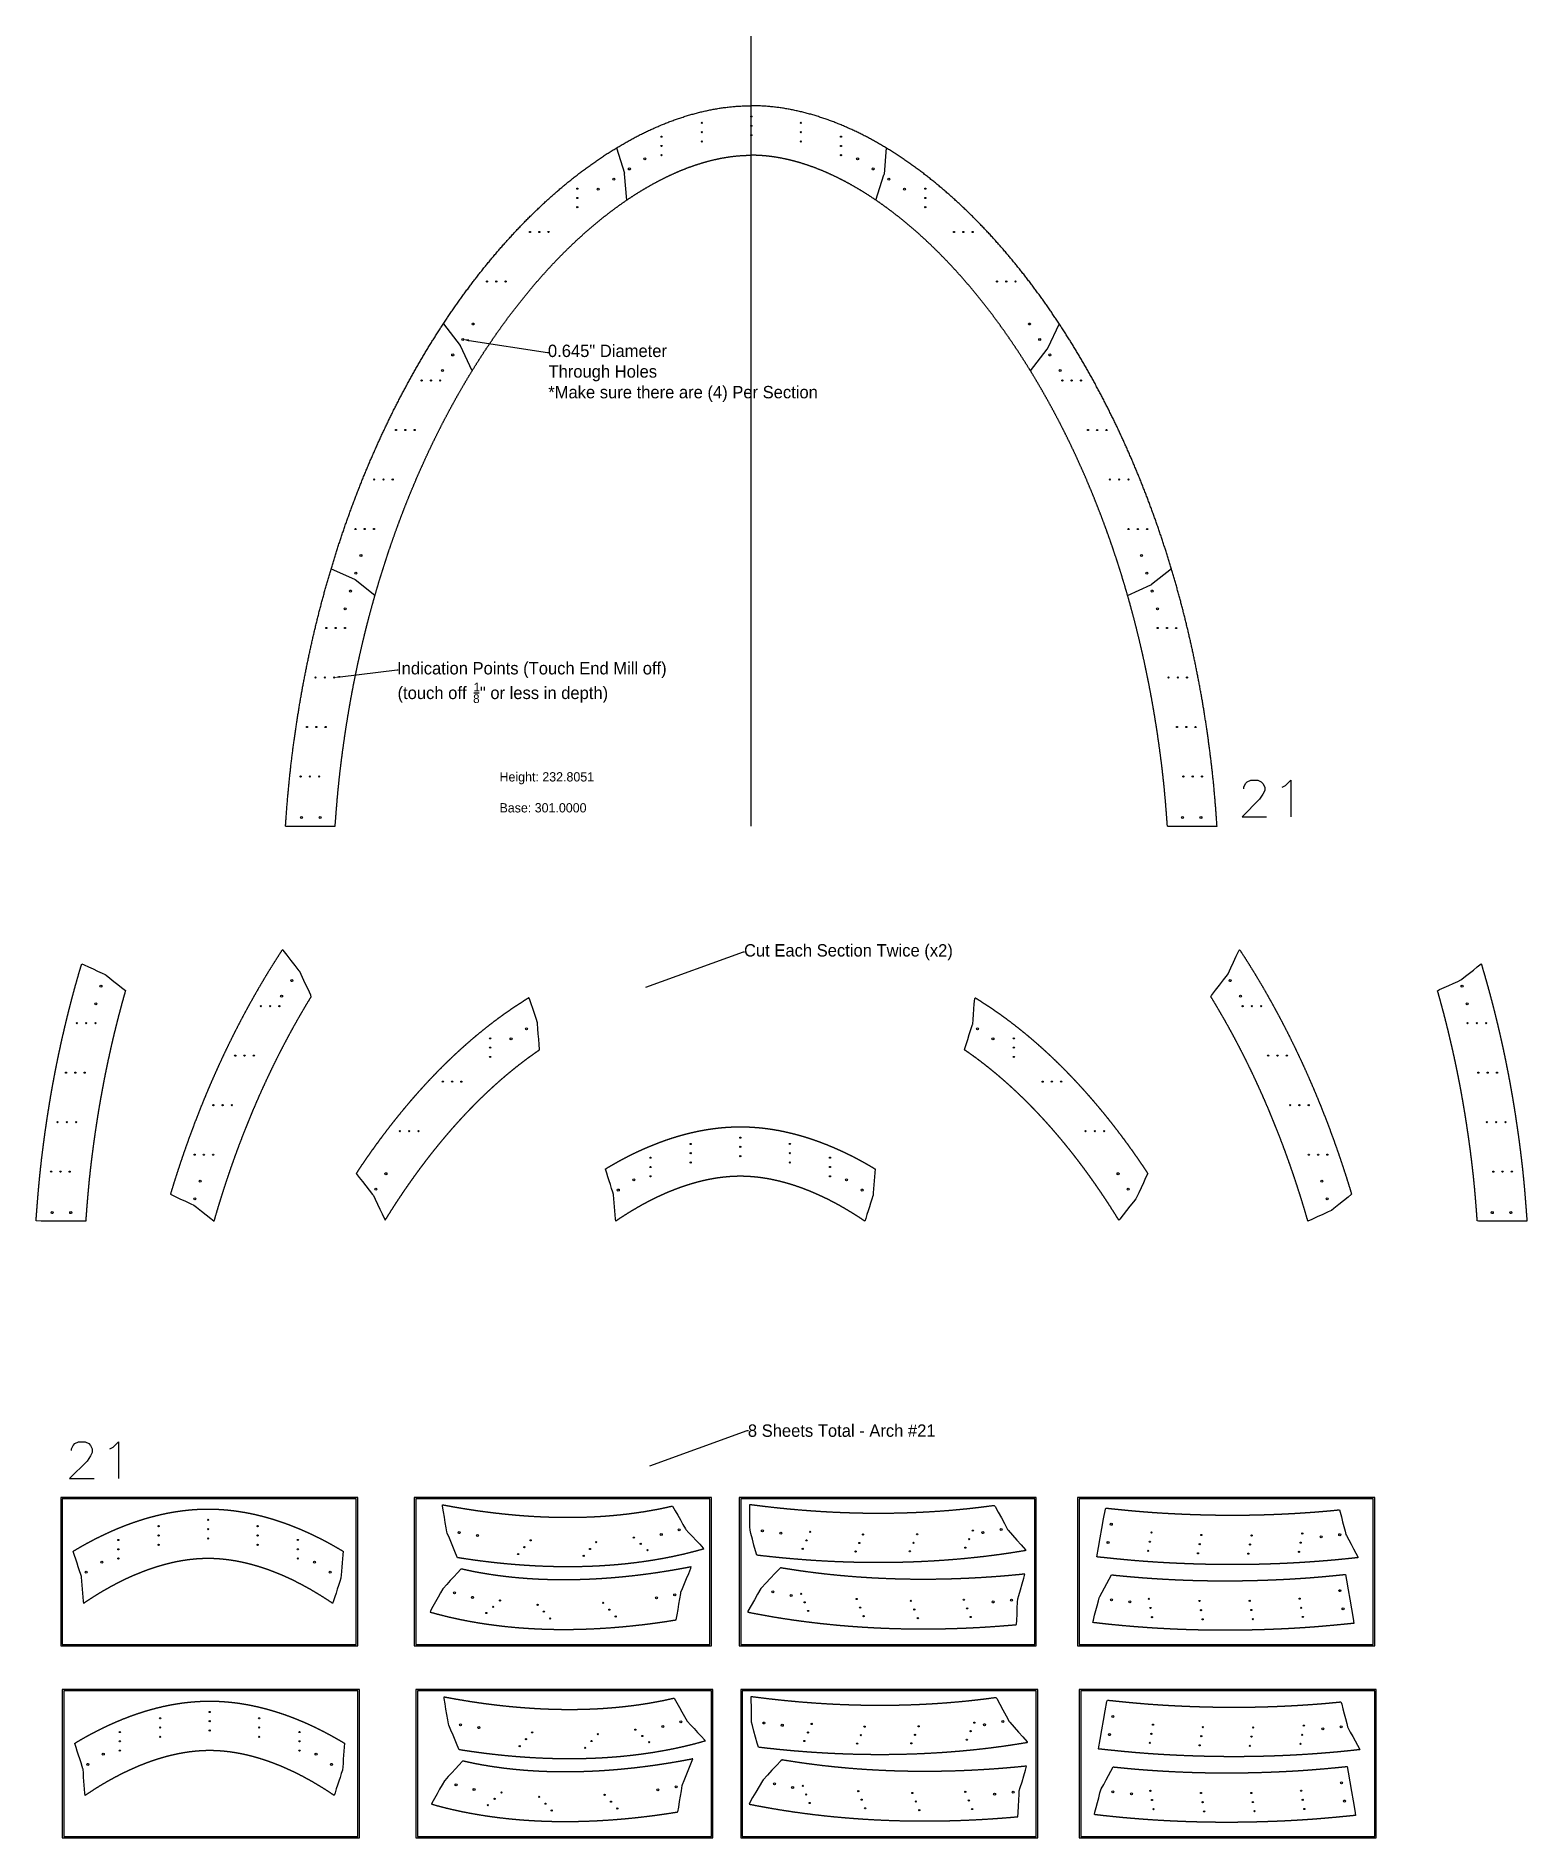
# Model space of a CAD drawing. Extents: x 15 to 497, y 19 to 601.
import ezdxf

# ---------------------------------------------------------------- set-up
doc = ezdxf.new("R2010")
doc.units = 0
doc.header["$PDMODE"] = 32
doc.header["$PDSIZE"] = 0.38
doc.layers.get('0').update_dxf_attribs({"linetype": 'CONTINUOUS'})
for name, color, linetype in [('ANNOTATION', 7, 'CONTINUOUS'), ('CUT_SHEET', 1, 'CONTINUOUS'), ('DRILLING', 3, 'CONTINUOUS'), ('ENGRAVE', 4, 'CONTINUOUS')]:
    doc.layers.add(name, color=color, linetype=linetype)

# ---------------------------------------------------------------- blocks, each defined once
blk = doc.blocks.new('*U649')
at = {"layer": 'ENGRAVE'}
blk.add_point((0, 0), dxfattribs=at)
blk = doc.blocks.new('*U650')
at = {"layer": 'ENGRAVE', "color": 0, "linetype": 'BYBLOCK'}
for p in [(0, 0), (3, 0), (6, 0)]:
    blk.add_blockref('*U649', p, dxfattribs=at)
blk = doc.blocks.new('*U651')
at = {"layer": 'ENGRAVE'}
blk.add_point((0, 0), dxfattribs=at)
blk = doc.blocks.new('*U652')
at = {"layer": 'ENGRAVE', "color": 0, "linetype": 'BYBLOCK'}
for p in [(0, 0), (3, 0), (6, 0)]:
    blk.add_blockref('*U651', p, dxfattribs=at)
blk = doc.blocks.new('*U653')
at = {"layer": 'ENGRAVE'}
blk.add_point((0, 0), dxfattribs=at)
blk = doc.blocks.new('*U654')
at = {"layer": 'ENGRAVE', "color": 0, "linetype": 'BYBLOCK'}
for p in [(0, 0), (3, 0), (6, 0)]:
    blk.add_blockref('*U653', p, dxfattribs=at)
blk = doc.blocks.new('*U655')
at = {"layer": 'ENGRAVE'}
blk.add_point((0, 0), dxfattribs=at)
blk = doc.blocks.new('*U656')
at = {"layer": 'ENGRAVE', "color": 0, "linetype": 'BYBLOCK'}
for p in [(0, 0), (3, 0), (6, 0)]:
    blk.add_blockref('*U655', p, dxfattribs=at)
blk = doc.blocks.new('*U657')
at = {"layer": 'ENGRAVE'}
blk.add_point((0, 0), dxfattribs=at)
blk = doc.blocks.new('*U658')
at = {"layer": 'ENGRAVE', "color": 0, "linetype": 'BYBLOCK'}
for p in [(0, 0), (3, 0), (6, 0)]:
    blk.add_blockref('*U657', p, dxfattribs=at)
blk = doc.blocks.new('*U659')
at = {"layer": 'ENGRAVE'}
blk.add_point((0, 0), dxfattribs=at)
blk = doc.blocks.new('*U660')
at = {"layer": 'ENGRAVE', "color": 0, "linetype": 'BYBLOCK'}
for p in [(0, 0), (3, 0), (6, 0)]:
    blk.add_blockref('*U659', p, dxfattribs=at)
blk = doc.blocks.new('*U661')
at = {"layer": 'ENGRAVE'}
blk.add_point((0, 0), dxfattribs=at)
blk = doc.blocks.new('*U662')
at = {"layer": 'ENGRAVE', "color": 0, "linetype": 'BYBLOCK'}
for p in [(0, 0), (3, 0), (6, 0)]:
    blk.add_blockref('*U661', p, dxfattribs=at)
blk = doc.blocks.new('*U663')
at = {"layer": 'ENGRAVE'}
blk.add_point((0, 0), dxfattribs=at)
blk = doc.blocks.new('*U664')
at = {"layer": 'ENGRAVE', "color": 0, "linetype": 'BYBLOCK'}
for p in [(0, 0), (3, 0), (6, 0)]:
    blk.add_blockref('*U663', p, dxfattribs=at)
blk = doc.blocks.new('*U665')
at = {"layer": 'ENGRAVE'}
blk.add_point((0, 0), dxfattribs=at)
blk = doc.blocks.new('*U666')
at = {"layer": 'ENGRAVE', "color": 0, "linetype": 'BYBLOCK'}
for p in [(0, 0), (3, 0), (6, 0)]:
    blk.add_blockref('*U665', p, dxfattribs=at)
blk = doc.blocks.new('*U667')
at = {"layer": 'ENGRAVE'}
blk.add_point((0, 0), dxfattribs=at)
blk = doc.blocks.new('*U668')
at = {"layer": 'ENGRAVE', "color": 0, "linetype": 'BYBLOCK'}
for p in [(0, 0), (3, 0), (6, 0)]:
    blk.add_blockref('*U667', p, dxfattribs=at)
blk = doc.blocks.new('*U669')
at = {"layer": 'ENGRAVE'}
blk.add_point((0, 0), dxfattribs=at)
blk = doc.blocks.new('*U670')
at = {"layer": 'ENGRAVE', "color": 0, "linetype": 'BYBLOCK'}
for p in [(0, 0), (3, 0), (6, 0)]:
    blk.add_blockref('*U669', p, dxfattribs=at)
blk = doc.blocks.new('*U671')
at = {"layer": 'ENGRAVE'}
blk.add_point((0, 0), dxfattribs=at)
blk = doc.blocks.new('*U672')
at = {"layer": 'ENGRAVE', "color": 0, "linetype": 'BYBLOCK'}
for p in [(0, 0), (3, 0), (6, 0)]:
    blk.add_blockref('*U671', p, dxfattribs=at)
blk = doc.blocks.new('*U673')
at = {"layer": 'ENGRAVE'}
blk.add_point((0, 0), dxfattribs=at)
blk = doc.blocks.new('*U674')
at = {"layer": 'ENGRAVE', "color": 0, "linetype": 'BYBLOCK'}
for p in [(0, 0), (3, 0), (6, 0)]:
    blk.add_blockref('*U673', p, dxfattribs=at)
blk = doc.blocks.new('*U675')
at = {"layer": 'ENGRAVE'}
blk.add_point((0, 0), dxfattribs=at)
blk = doc.blocks.new('*U676')
at = {"layer": 'ENGRAVE', "color": 0, "linetype": 'BYBLOCK'}
for p in [(0, 0), (3, 0), (6, 0)]:
    blk.add_blockref('*U675', p, dxfattribs=at)
blk = doc.blocks.new('*U677')
at = {"layer": 'ENGRAVE'}
blk.add_point((0, 0), dxfattribs=at)
blk = doc.blocks.new('*U678')
at = {"layer": 'ENGRAVE', "color": 0, "linetype": 'BYBLOCK'}
for p in [(0, 0), (3, 0), (6, 0)]:
    blk.add_blockref('*U677', p, dxfattribs=at)
blk = doc.blocks.new('*U679')
at = {"layer": 'ENGRAVE'}
blk.add_point((0, 0), dxfattribs=at)
blk = doc.blocks.new('*U680')
at = {"layer": 'ENGRAVE', "color": 0, "linetype": 'BYBLOCK'}
for p in [(0, 0), (3, 0), (6, 0)]:
    blk.add_blockref('*U679', p, dxfattribs=at)
blk = doc.blocks.new('*U681')
at = {"layer": 'ENGRAVE'}
blk.add_point((0, 0), dxfattribs=at)
blk = doc.blocks.new('*U682')
at = {"layer": 'ENGRAVE', "color": 0, "linetype": 'BYBLOCK'}
for p in [(0, 0), (3, 0), (6, 0)]:
    blk.add_blockref('*U681', p, dxfattribs=at)
blk = doc.blocks.new('*U683')
at = {"layer": 'ENGRAVE'}
blk.add_point((0, 0), dxfattribs=at)
blk = doc.blocks.new('*U684')
at = {"layer": 'ENGRAVE', "color": 0, "linetype": 'BYBLOCK'}
for p in [(0, 0), (3, 0), (6, 0)]:
    blk.add_blockref('*U683', p, dxfattribs=at)
blk = doc.blocks.new('*U685')
at = {"layer": 'ENGRAVE'}
blk.add_point((0, 0), dxfattribs=at)
blk = doc.blocks.new('*U686')
at = {"layer": 'ENGRAVE', "color": 0, "linetype": 'BYBLOCK'}
for p in [(0, 0), (3, 0), (6, 0)]:
    blk.add_blockref('*U685', p, dxfattribs=at)
blk = doc.blocks.new('*U687')
at = {"layer": 'ENGRAVE'}
blk.add_point((0, 0), dxfattribs=at)
blk = doc.blocks.new('*U688')
at = {"layer": 'ENGRAVE', "color": 0, "linetype": 'BYBLOCK'}
for p in [(0, 0), (3, 0), (6, 0)]:
    blk.add_blockref('*U687', p, dxfattribs=at)
blk = doc.blocks.new('*U689')
at = {"layer": 'ENGRAVE'}
blk.add_point((0, 0), dxfattribs=at)
blk = doc.blocks.new('*U690')
at = {"layer": 'ENGRAVE', "color": 0, "linetype": 'BYBLOCK'}
for p in [(0, 0), (3, 0), (6, 0)]:
    blk.add_blockref('*U689', p, dxfattribs=at)
blk = doc.blocks.new('*U691')
at = {"layer": 'ENGRAVE'}
blk.add_point((0, 0), dxfattribs=at)
blk = doc.blocks.new('*U692')
at = {"layer": 'ENGRAVE', "color": 0, "linetype": 'BYBLOCK'}
for p in [(0, 0), (3, 0), (6, 0)]:
    blk.add_blockref('*U691', p, dxfattribs=at)
blk = doc.blocks.new('*U693')
at = {"layer": 'ENGRAVE'}
blk.add_point((0, 0), dxfattribs=at)
blk = doc.blocks.new('*U694')
at = {"layer": 'ENGRAVE', "color": 0, "linetype": 'BYBLOCK'}
for p in [(0, 0), (3, 0), (6, 0)]:
    blk.add_blockref('*U693', p, dxfattribs=at)
blk = doc.blocks.new('*U695')
at = {"layer": 'ENGRAVE'}
blk.add_point((0, 0), dxfattribs=at)
blk = doc.blocks.new('*U696')
at = {"layer": 'ENGRAVE', "color": 0, "linetype": 'BYBLOCK'}
for p in [(0, 0), (3, 0), (6, 0)]:
    blk.add_blockref('*U695', p, dxfattribs=at)
blk = doc.blocks.new('*U697')
at = {"layer": 'ENGRAVE'}
blk.add_point((0, 0), dxfattribs=at)
blk = doc.blocks.new('*U698')
at = {"layer": 'ENGRAVE', "color": 0, "linetype": 'BYBLOCK'}
for p in [(0, 0), (3, 0), (6, 0)]:
    blk.add_blockref('*U697', p, dxfattribs=at)
blk = doc.blocks.new('*U699')
at = {"layer": 'ENGRAVE'}
blk.add_point((0, 0), dxfattribs=at)
blk = doc.blocks.new('*U700')
at = {"layer": 'ENGRAVE', "color": 0, "linetype": 'BYBLOCK'}
for p in [(0, 0), (3, 0), (6, 0)]:
    blk.add_blockref('*U699', p, dxfattribs=at)
blk = doc.blocks.new('*U701')
at = {"layer": 'ENGRAVE'}
blk.add_point((0, 0), dxfattribs=at)
blk = doc.blocks.new('*U702')
at = {"layer": 'ENGRAVE', "color": 0, "linetype": 'BYBLOCK'}
for p in [(0, 0), (3, 0), (6, 0)]:
    blk.add_blockref('*U701', p, dxfattribs=at)
blk = doc.blocks.new('*U703')
at = {"layer": 'ENGRAVE'}
blk.add_point((0, 0), dxfattribs=at)
blk = doc.blocks.new('*U704')
at = {"layer": 'ENGRAVE', "color": 0, "linetype": 'BYBLOCK'}
for p in [(0, 0), (3, 0), (6, 0)]:
    blk.add_blockref('*U703', p, dxfattribs=at)
blk = doc.blocks.new('*U705')
at = {"layer": 'ENGRAVE'}
blk.add_point((0, 0), dxfattribs=at)
blk = doc.blocks.new('*U706')
at = {"layer": 'ENGRAVE', "color": 0, "linetype": 'BYBLOCK'}
for p in [(0, 0), (3, 0), (6, 0)]:
    blk.add_blockref('*U705', p, dxfattribs=at)
blk = doc.blocks.new('*U707')
at = {"layer": 'ENGRAVE'}
blk.add_point((0, 0), dxfattribs=at)
blk = doc.blocks.new('*U708')
at = {"layer": 'ENGRAVE', "color": 0, "linetype": 'BYBLOCK'}
for p in [(0, 0), (3, 0), (6, 0)]:
    blk.add_blockref('*U707', p, dxfattribs=at)
blk = doc.blocks.new('*U709')
at = {"layer": 'ENGRAVE'}
blk.add_point((0, 0), dxfattribs=at)
blk = doc.blocks.new('*U710')
at = {"layer": 'ENGRAVE', "color": 0, "linetype": 'BYBLOCK'}
for p in [(0, 0), (3, 0), (6, 0)]:
    blk.add_blockref('*U709', p, dxfattribs=at)
blk = doc.blocks.new('*U711')
at = {"layer": 'ENGRAVE'}
blk.add_point((0, 0), dxfattribs=at)
blk = doc.blocks.new('*U712')
at = {"layer": 'ENGRAVE', "color": 0, "linetype": 'BYBLOCK'}
for p in [(0, 0), (3, 0), (6, 0)]:
    blk.add_blockref('*U711', p, dxfattribs=at)
blk = doc.blocks.new('*U713')
at = {"layer": 'ENGRAVE'}
blk.add_point((0, 0), dxfattribs=at)
blk = doc.blocks.new('*U714')
at = {"layer": 'ENGRAVE', "color": 0, "linetype": 'BYBLOCK'}
for p in [(0, 0), (3, 0), (6, 0)]:
    blk.add_blockref('*U713', p, dxfattribs=at)
blk = doc.blocks.new('*U715')
at = {"layer": 'ENGRAVE'}
blk.add_point((0, 0), dxfattribs=at)
blk = doc.blocks.new('*U716')
at = {"layer": 'ENGRAVE', "color": 0, "linetype": 'BYBLOCK'}
for p in [(0, 0), (3, 0), (6, 0)]:
    blk.add_blockref('*U715', p, dxfattribs=at)
blk = doc.blocks.new('*U717')
at = {"layer": 'ENGRAVE'}
blk.add_point((0, 0), dxfattribs=at)
blk = doc.blocks.new('*U718')
at = {"layer": 'ENGRAVE', "color": 0, "linetype": 'BYBLOCK'}
for p in [(0, 0), (3, 0), (6, 0)]:
    blk.add_blockref('*U717', p, dxfattribs=at)
blk = doc.blocks.new('*U719')
at = {"layer": 'ENGRAVE'}
blk.add_point((0, 0), dxfattribs=at)
blk = doc.blocks.new('*U720')
at = {"layer": 'ENGRAVE', "color": 0, "linetype": 'BYBLOCK'}
for p in [(0, 0), (3, 0), (6, 0)]:
    blk.add_blockref('*U719', p, dxfattribs=at)
blk = doc.blocks.new('*U721')
at = {"layer": 'ENGRAVE'}
blk.add_point((0, 0), dxfattribs=at)
blk = doc.blocks.new('*U722')
at = {"layer": 'ENGRAVE', "color": 0, "linetype": 'BYBLOCK'}
for p in [(0, 0), (3, 0), (6, 0)]:
    blk.add_blockref('*U721', p, dxfattribs=at)
blk = doc.blocks.new('*U723')
at = {"layer": 'ENGRAVE'}
blk.add_point((0, 0), dxfattribs=at)
blk = doc.blocks.new('*U724')
at = {"layer": 'ENGRAVE', "color": 0, "linetype": 'BYBLOCK'}
for p in [(0, 0), (3, 0), (6, 0)]:
    blk.add_blockref('*U723', p, dxfattribs=at)
blk = doc.blocks.new('*U725')
at = {"layer": 'ENGRAVE'}
blk.add_point((0, 0), dxfattribs=at)
blk = doc.blocks.new('*U726')
at = {"layer": 'ENGRAVE', "color": 0, "linetype": 'BYBLOCK'}
for p in [(0, 0), (3, 0), (6, 0)]:
    blk.add_blockref('*U725', p, dxfattribs=at)
blk = doc.blocks.new('*U727')
at = {"layer": 'ENGRAVE'}
blk.add_point((0, 0), dxfattribs=at)
blk = doc.blocks.new('*U728')
at = {"layer": 'ENGRAVE', "color": 0, "linetype": 'BYBLOCK'}
for p in [(0, 0), (3, 0), (6, 0)]:
    blk.add_blockref('*U727', p, dxfattribs=at)
blk = doc.blocks.new('*U729')
at = {"layer": 'ENGRAVE'}
blk.add_point((0, 0), dxfattribs=at)
blk = doc.blocks.new('*U730')
at = {"layer": 'ENGRAVE', "color": 0, "linetype": 'BYBLOCK'}
for p in [(0, 0), (3, 0), (6, 0)]:
    blk.add_blockref('*U729', p, dxfattribs=at)
blk = doc.blocks.new('*U731')
at = {"layer": 'ENGRAVE'}
blk.add_point((0, 0), dxfattribs=at)
blk = doc.blocks.new('*U732')
at = {"layer": 'ENGRAVE', "color": 0, "linetype": 'BYBLOCK'}
for p in [(0, 0), (3, 0), (6, 0)]:
    blk.add_blockref('*U731', p, dxfattribs=at)
blk = doc.blocks.new('*U733')
at = {"layer": 'ENGRAVE'}
blk.add_point((0, 0), dxfattribs=at)
blk = doc.blocks.new('*U734')
at = {"layer": 'ENGRAVE', "color": 0, "linetype": 'BYBLOCK'}
for p in [(0, 0), (3, 0), (6, 0)]:
    blk.add_blockref('*U733', p, dxfattribs=at)
blk = doc.blocks.new('*U735')
at = {"layer": 'ENGRAVE'}
blk.add_point((0, 0), dxfattribs=at)
blk = doc.blocks.new('*U736')
at = {"layer": 'ENGRAVE', "color": 0, "linetype": 'BYBLOCK'}
for p in [(0, 0), (3, 0), (6, 0)]:
    blk.add_blockref('*U735', p, dxfattribs=at)
blk = doc.blocks.new('*U737')
at = {"layer": 'ENGRAVE'}
blk.add_point((0, 0), dxfattribs=at)
blk = doc.blocks.new('*U738')
at = {"layer": 'ENGRAVE', "color": 0, "linetype": 'BYBLOCK'}
for p in [(0, 0), (3, 0), (6, 0)]:
    blk.add_blockref('*U737', p, dxfattribs=at)
blk = doc.blocks.new('*U739')
at = {"layer": 'ENGRAVE'}
blk.add_point((0, 0), dxfattribs=at)
blk = doc.blocks.new('*U740')
at = {"layer": 'ENGRAVE', "color": 0, "linetype": 'BYBLOCK'}
for p in [(0, 0), (3, 0), (6, 0)]:
    blk.add_blockref('*U739', p, dxfattribs=at)
blk = doc.blocks.new('*U741')
at = {"layer": 'ENGRAVE'}
blk.add_point((0, 0), dxfattribs=at)
blk = doc.blocks.new('*U742')
at = {"layer": 'ENGRAVE', "color": 0, "linetype": 'BYBLOCK'}
for p in [(0, 0), (3, 0), (6, 0)]:
    blk.add_blockref('*U741', p, dxfattribs=at)
blk = doc.blocks.new('*U743')
at = {"layer": 'ENGRAVE'}
blk.add_point((0, 0), dxfattribs=at)
blk = doc.blocks.new('*U744')
at = {"layer": 'ENGRAVE', "color": 0, "linetype": 'BYBLOCK'}
for p in [(0, 0), (3, 0), (6, 0)]:
    blk.add_blockref('*U743', p, dxfattribs=at)
blk = doc.blocks.new('*U745')
at = {"layer": 'ENGRAVE'}
blk.add_point((0, 0), dxfattribs=at)
blk = doc.blocks.new('*U746')
at = {"layer": 'ENGRAVE', "color": 0, "linetype": 'BYBLOCK'}
for p in [(0, 0), (3, 0), (6, 0)]:
    blk.add_blockref('*U745', p, dxfattribs=at)
blk = doc.blocks.new('*U747')
at = {"layer": 'ENGRAVE'}
blk.add_point((0, 0), dxfattribs=at)
blk = doc.blocks.new('*U748')
at = {"layer": 'ENGRAVE', "color": 0, "linetype": 'BYBLOCK'}
for p in [(0, 0), (3, 0), (6, 0)]:
    blk.add_blockref('*U747', p, dxfattribs=at)
blk = doc.blocks.new('*U749')
at = {"layer": 'ENGRAVE'}
blk.add_point((0, 0), dxfattribs=at)
blk = doc.blocks.new('*U750')
at = {"layer": 'ENGRAVE', "color": 0, "linetype": 'BYBLOCK'}
for p in [(0, 0), (3, 0), (6, 0)]:
    blk.add_blockref('*U749', p, dxfattribs=at)
blk = doc.blocks.new('*U751')
at = {"layer": 'ENGRAVE'}
blk.add_point((0, 0), dxfattribs=at)
blk = doc.blocks.new('*U752')
at = {"layer": 'ENGRAVE', "color": 0, "linetype": 'BYBLOCK'}
for p in [(0, 0), (3, 0), (6, 0)]:
    blk.add_blockref('*U751', p, dxfattribs=at)
blk = doc.blocks.new('*U753')
at = {"layer": 'ENGRAVE'}
blk.add_point((0, 0), dxfattribs=at)
blk = doc.blocks.new('*U754')
at = {"layer": 'ENGRAVE', "color": 0, "linetype": 'BYBLOCK'}
for p in [(0, 0), (3, 0), (6, 0)]:
    blk.add_blockref('*U753', p, dxfattribs=at)
blk = doc.blocks.new('*U755')
at = {"layer": 'ENGRAVE'}
blk.add_point((0, 0), dxfattribs=at)
blk = doc.blocks.new('*U756')
at = {"layer": 'ENGRAVE', "color": 0, "linetype": 'BYBLOCK'}
for p in [(0, 0), (3, 0), (6, 0)]:
    blk.add_blockref('*U755', p, dxfattribs=at)
blk = doc.blocks.new('*U757')
at = {"layer": 'ENGRAVE'}
blk.add_point((0, 0), dxfattribs=at)
blk = doc.blocks.new('*U758')
at = {"layer": 'ENGRAVE', "color": 0, "linetype": 'BYBLOCK'}
for p in [(0, 0), (3, 0), (6, 0)]:
    blk.add_blockref('*U757', p, dxfattribs=at)
blk = doc.blocks.new('*U759')
at = {"layer": 'ENGRAVE'}
blk.add_point((0, 0), dxfattribs=at)
blk = doc.blocks.new('*U760')
at = {"layer": 'ENGRAVE', "color": 0, "linetype": 'BYBLOCK'}
for p in [(0, 0), (3, 0), (6, 0)]:
    blk.add_blockref('*U759', p, dxfattribs=at)
blk = doc.blocks.new('*U761')
at = {"layer": 'ENGRAVE'}
blk.add_point((0, 0), dxfattribs=at)
blk = doc.blocks.new('*U762')
at = {"layer": 'ENGRAVE', "color": 0, "linetype": 'BYBLOCK'}
for p in [(0, 0), (3, 0), (6, 0)]:
    blk.add_blockref('*U761', p, dxfattribs=at)
blk = doc.blocks.new('*U763')
at = {"layer": 'ENGRAVE'}
blk.add_point((0, 0), dxfattribs=at)
blk = doc.blocks.new('*U764')
at = {"layer": 'ENGRAVE', "color": 0, "linetype": 'BYBLOCK'}
for p in [(0, 0), (3, 0), (6, 0)]:
    blk.add_blockref('*U763', p, dxfattribs=at)
blk = doc.blocks.new('*U765')
at = {"layer": 'ENGRAVE'}
blk.add_point((0, 0), dxfattribs=at)
blk = doc.blocks.new('*U766')
at = {"layer": 'ENGRAVE', "color": 0, "linetype": 'BYBLOCK'}
for p in [(0, 0), (3, 0), (6, 0)]:
    blk.add_blockref('*U765', p, dxfattribs=at)
blk = doc.blocks.new('*U767')
at = {"layer": 'ENGRAVE'}
blk.add_point((0, 0), dxfattribs=at)
blk = doc.blocks.new('*U768')
at = {"layer": 'ENGRAVE', "color": 0, "linetype": 'BYBLOCK'}
for p in [(0, 0), (3, 0), (6, 0)]:
    blk.add_blockref('*U767', p, dxfattribs=at)
blk = doc.blocks.new('*U769')
at = {"layer": 'ENGRAVE'}
blk.add_point((0, 0), dxfattribs=at)
blk = doc.blocks.new('*U770')
at = {"layer": 'ENGRAVE', "color": 0, "linetype": 'BYBLOCK'}
for p in [(0, 0), (3, 0), (6, 0)]:
    blk.add_blockref('*U769', p, dxfattribs=at)
blk = doc.blocks.new('*U771')
at = {"layer": 'ENGRAVE'}
blk.add_point((0, 0), dxfattribs=at)
blk = doc.blocks.new('*U772')
at = {"layer": 'ENGRAVE', "color": 0, "linetype": 'BYBLOCK'}
for p in [(0, 0), (3, 0), (6, 0)]:
    blk.add_blockref('*U771', p, dxfattribs=at)
blk = doc.blocks.new('*U773')
at = {"layer": 'ENGRAVE'}
blk.add_point((0, 0), dxfattribs=at)
blk = doc.blocks.new('*U774')
at = {"layer": 'ENGRAVE', "color": 0, "linetype": 'BYBLOCK'}
for p in [(0, 0), (3, 0), (6, 0)]:
    blk.add_blockref('*U773', p, dxfattribs=at)
blk = doc.blocks.new('*U775')
at = {"layer": 'ENGRAVE'}
blk.add_point((0, 0), dxfattribs=at)
blk = doc.blocks.new('*U776')
at = {"layer": 'ENGRAVE', "color": 0, "linetype": 'BYBLOCK'}
for p in [(0, 0), (3, 0), (6, 0)]:
    blk.add_blockref('*U775', p, dxfattribs=at)
blk = doc.blocks.new('*U777')
at = {"layer": 'ENGRAVE'}
blk.add_point((0, 0), dxfattribs=at)
blk = doc.blocks.new('*U778')
at = {"layer": 'ENGRAVE', "color": 0, "linetype": 'BYBLOCK'}
for p in [(0, 0), (3, 0), (6, 0)]:
    blk.add_blockref('*U777', p, dxfattribs=at)
blk = doc.blocks.new('*U779')
at = {"layer": 'ENGRAVE'}
blk.add_point((0, 0), dxfattribs=at)
blk = doc.blocks.new('*U780')
at = {"layer": 'ENGRAVE', "color": 0, "linetype": 'BYBLOCK'}
for p in [(0, 0), (3, 0), (6, 0)]:
    blk.add_blockref('*U779', p, dxfattribs=at)
blk = doc.blocks.new('*U781')
at = {"layer": 'ENGRAVE'}
blk.add_point((0, 0), dxfattribs=at)
blk = doc.blocks.new('*U782')
at = {"layer": 'ENGRAVE', "color": 0, "linetype": 'BYBLOCK'}
for p in [(0, 0), (3, 0), (6, 0)]:
    blk.add_blockref('*U781', p, dxfattribs=at)
blk = doc.blocks.new('*U783')
at = {"layer": 'ENGRAVE'}
blk.add_point((0, 0), dxfattribs=at)
blk = doc.blocks.new('*U784')
at = {"layer": 'ENGRAVE', "color": 0, "linetype": 'BYBLOCK'}
for p in [(0, 0), (3, 0), (6, 0)]:
    blk.add_blockref('*U783', p, dxfattribs=at)
blk = doc.blocks.new('*U785')
at = {"layer": 'ENGRAVE'}
blk.add_point((0, 0), dxfattribs=at)
blk = doc.blocks.new('*U786')
at = {"layer": 'ENGRAVE', "color": 0, "linetype": 'BYBLOCK'}
for p in [(0, 0), (3, 0), (6, 0)]:
    blk.add_blockref('*U785', p, dxfattribs=at)
blk = doc.blocks.new('*U787')
at = {"layer": 'ENGRAVE'}
blk.add_point((0, 0), dxfattribs=at)
blk = doc.blocks.new('*U788')
at = {"layer": 'ENGRAVE', "color": 0, "linetype": 'BYBLOCK'}
for p in [(0, 0), (3, 0), (6, 0)]:
    blk.add_blockref('*U787', p, dxfattribs=at)
blk = doc.blocks.new('*U789')
at = {"layer": 'ENGRAVE'}
blk.add_point((0, 0), dxfattribs=at)
blk = doc.blocks.new('*U790')
at = {"layer": 'ENGRAVE', "color": 0, "linetype": 'BYBLOCK'}
for p in [(0, 0), (3, 0), (6, 0)]:
    blk.add_blockref('*U789', p, dxfattribs=at)
blk = doc.blocks.new('*U791')
at = {"layer": 'ENGRAVE'}
blk.add_point((0, 0), dxfattribs=at)
blk = doc.blocks.new('*U792')
at = {"layer": 'ENGRAVE', "color": 0, "linetype": 'BYBLOCK'}
for p in [(0, 0), (3, 0), (6, 0)]:
    blk.add_blockref('*U791', p, dxfattribs=at)
blk = doc.blocks.new('*U793')
at = {"layer": 'ENGRAVE'}
blk.add_point((0, 0), dxfattribs=at)
blk = doc.blocks.new('*U794')
at = {"layer": 'ENGRAVE', "color": 0, "linetype": 'BYBLOCK'}
for p in [(0, 0), (3, 0), (6, 0)]:
    blk.add_blockref('*U793', p, dxfattribs=at)
blk = doc.blocks.new('*U795')
at = {"layer": 'ENGRAVE'}
blk.add_point((0, 0), dxfattribs=at)
blk = doc.blocks.new('*U796')
at = {"layer": 'ENGRAVE', "color": 0, "linetype": 'BYBLOCK'}
for p in [(0, 0), (3, 0), (6, 0)]:
    blk.add_blockref('*U795', p, dxfattribs=at)
blk = doc.blocks.new('*U797')
at = {"layer": 'ENGRAVE'}
blk.add_point((0, 0), dxfattribs=at)
blk = doc.blocks.new('*U798')
at = {"layer": 'ENGRAVE', "color": 0, "linetype": 'BYBLOCK'}
for p in [(0, 0), (3, 0), (6, 0)]:
    blk.add_blockref('*U797', p, dxfattribs=at)
blk = doc.blocks.new('*U799')
at = {"layer": 'ENGRAVE'}
blk.add_point((0, 0), dxfattribs=at)
blk = doc.blocks.new('*U800')
at = {"layer": 'ENGRAVE', "color": 0, "linetype": 'BYBLOCK'}
for p in [(0, 0), (3, 0), (6, 0)]:
    blk.add_blockref('*U799', p, dxfattribs=at)
blk = doc.blocks.new('*U801')
at = {"layer": 'ENGRAVE'}
blk.add_point((0, 0), dxfattribs=at)
blk = doc.blocks.new('*U802')
at = {"layer": 'ENGRAVE', "color": 0, "linetype": 'BYBLOCK'}
for p in [(0, 0), (3, 0), (6, 0)]:
    blk.add_blockref('*U801', p, dxfattribs=at)
blk = doc.blocks.new('*U803')
at = {"layer": 'ENGRAVE'}
blk.add_point((0, 0), dxfattribs=at)
blk = doc.blocks.new('*U804')
at = {"layer": 'ENGRAVE', "color": 0, "linetype": 'BYBLOCK'}
for p in [(0, 0), (3, 0), (6, 0)]:
    blk.add_blockref('*U803', p, dxfattribs=at)
blk = doc.blocks.new('*U805')
at = {"layer": 'ENGRAVE'}
blk.add_point((0, 0), dxfattribs=at)
blk = doc.blocks.new('*U806')
at = {"layer": 'ENGRAVE', "color": 0, "linetype": 'BYBLOCK'}
for p in [(0, 0), (3, 0), (6, 0)]:
    blk.add_blockref('*U805', p, dxfattribs=at)
blk = doc.blocks.new('*U807')
at = {"layer": 'ENGRAVE'}
blk.add_point((0, 0), dxfattribs=at)
blk = doc.blocks.new('*U808')
at = {"layer": 'ENGRAVE', "color": 0, "linetype": 'BYBLOCK'}
for p in [(0, 0), (3, 0), (6, 0)]:
    blk.add_blockref('*U807', p, dxfattribs=at)
blk = doc.blocks.new('*U809')
at = {"layer": 'ENGRAVE'}
blk.add_point((0, 0), dxfattribs=at)
blk = doc.blocks.new('*U810')
at = {"layer": 'ENGRAVE', "color": 0, "linetype": 'BYBLOCK'}
for p in [(0, 0), (3, 0), (6, 0)]:
    blk.add_blockref('*U809', p, dxfattribs=at)
blk = doc.blocks.new('*U811')
at = {"layer": 'ENGRAVE'}
blk.add_point((0, 0), dxfattribs=at)
blk = doc.blocks.new('*U812')
at = {"layer": 'ENGRAVE', "color": 0, "linetype": 'BYBLOCK'}
for p in [(0, 0), (3, 0), (6, 0)]:
    blk.add_blockref('*U811', p, dxfattribs=at)
blk = doc.blocks.new('*U813')
at = {"layer": 'ENGRAVE'}
blk.add_point((0, 0), dxfattribs=at)
blk = doc.blocks.new('*U814')
at = {"layer": 'ENGRAVE', "color": 0, "linetype": 'BYBLOCK'}
for p in [(0, 0), (3, 0), (6, 0)]:
    blk.add_blockref('*U813', p, dxfattribs=at)
blk = doc.blocks.new('*U815')
at = {"layer": 'ENGRAVE'}
blk.add_point((0, 0), dxfattribs=at)
blk = doc.blocks.new('*U816')
at = {"layer": 'ENGRAVE', "color": 0, "linetype": 'BYBLOCK'}
for p in [(0, 0), (3, 0), (6, 0)]:
    blk.add_blockref('*U815', p, dxfattribs=at)
blk = doc.blocks.new('*U817')
at = {"layer": 'ENGRAVE'}
blk.add_point((0, 0), dxfattribs=at)
blk = doc.blocks.new('*U818')
at = {"layer": 'ENGRAVE', "color": 0, "linetype": 'BYBLOCK'}
for p in [(0, 0), (3, 0), (6, 0)]:
    blk.add_blockref('*U817', p, dxfattribs=at)
blk = doc.blocks.new('*U819')
at = {"layer": 'ENGRAVE'}
blk.add_point((0, 0), dxfattribs=at)
blk = doc.blocks.new('*U820')
at = {"layer": 'ENGRAVE', "color": 0, "linetype": 'BYBLOCK'}
for p in [(0, 0), (3, 0), (6, 0)]:
    blk.add_blockref('*U819', p, dxfattribs=at)
blk = doc.blocks.new('*U821')
at = {"layer": 'ENGRAVE'}
blk.add_point((0, 0), dxfattribs=at)
blk = doc.blocks.new('*U822')
at = {"layer": 'ENGRAVE', "color": 0, "linetype": 'BYBLOCK'}
for p in [(0, 0), (3, 0), (6, 0)]:
    blk.add_blockref('*U821', p, dxfattribs=at)
blk = doc.blocks.new('*U823')
at = {"layer": 'ENGRAVE'}
blk.add_point((0, 0), dxfattribs=at)
blk = doc.blocks.new('*U824')
at = {"layer": 'ENGRAVE', "color": 0, "linetype": 'BYBLOCK'}
for p in [(0, 0), (3, 0), (6, 0)]:
    blk.add_blockref('*U823', p, dxfattribs=at)
blk = doc.blocks.new('*U825')
at = {"layer": 'ENGRAVE'}
blk.add_point((0, 0), dxfattribs=at)
blk = doc.blocks.new('*U826')
at = {"layer": 'ENGRAVE', "color": 0, "linetype": 'BYBLOCK'}
for p in [(0, 0), (3, 0), (6, 0)]:
    blk.add_blockref('*U825', p, dxfattribs=at)
blk = doc.blocks.new('*U827')
at = {"layer": 'ENGRAVE'}
blk.add_point((0, 0), dxfattribs=at)
blk = doc.blocks.new('*U828')
at = {"layer": 'ENGRAVE', "color": 0, "linetype": 'BYBLOCK'}
for p in [(0, 0), (3, 0), (6, 0)]:
    blk.add_blockref('*U827', p, dxfattribs=at)
blk = doc.blocks.new('*U829')
at = {"layer": 'ENGRAVE'}
blk.add_point((0, 0), dxfattribs=at)
blk = doc.blocks.new('*U830')
at = {"layer": 'ENGRAVE', "color": 0, "linetype": 'BYBLOCK'}
for p in [(0, 0), (3, 0), (6, 0)]:
    blk.add_blockref('*U829', p, dxfattribs=at)
blk = doc.blocks.new('*U831')
at = {"layer": 'ENGRAVE'}
blk.add_point((0, 0), dxfattribs=at)
blk = doc.blocks.new('*U832')
at = {"layer": 'ENGRAVE', "color": 0, "linetype": 'BYBLOCK'}
for p in [(0, 0), (3, 0), (6, 0)]:
    blk.add_blockref('*U831', p, dxfattribs=at)
blk = doc.blocks.new('*U833')
at = {"layer": 'ENGRAVE'}
blk.add_point((0, 0), dxfattribs=at)
blk = doc.blocks.new('*U834')
at = {"layer": 'ENGRAVE', "color": 0, "linetype": 'BYBLOCK'}
for p in [(0, 0), (3, 0), (6, 0)]:
    blk.add_blockref('*U833', p, dxfattribs=at)
blk = doc.blocks.new('*U835')
at = {"layer": 'ENGRAVE'}
blk.add_point((0, 0), dxfattribs=at)
blk = doc.blocks.new('*U836')
at = {"layer": 'ENGRAVE', "color": 0, "linetype": 'BYBLOCK'}
for p in [(0, 0), (3, 0), (6, 0)]:
    blk.add_blockref('*U835', p, dxfattribs=at)
blk = doc.blocks.new('*U837')
at = {"layer": 'ENGRAVE'}
blk.add_point((0, 0), dxfattribs=at)
blk = doc.blocks.new('*U838')
at = {"layer": 'ENGRAVE', "color": 0, "linetype": 'BYBLOCK'}
for p in [(0, 0), (3, 0), (6, 0)]:
    blk.add_blockref('*U837', p, dxfattribs=at)
blk = doc.blocks.new('*U839')
at = {"layer": 'ENGRAVE'}
blk.add_point((0, 0), dxfattribs=at)
blk = doc.blocks.new('*U840')
at = {"layer": 'ENGRAVE', "color": 0, "linetype": 'BYBLOCK'}
for p in [(0, 0), (3, 0), (6, 0)]:
    blk.add_blockref('*U839', p, dxfattribs=at)
blk = doc.blocks.new('*U841')
at = {"layer": 'ENGRAVE'}
blk.add_point((0, 0), dxfattribs=at)
blk = doc.blocks.new('*U842')
at = {"layer": 'ENGRAVE', "color": 0, "linetype": 'BYBLOCK'}
for p in [(0, 0), (3, 0), (6, 0)]:
    blk.add_blockref('*U841', p, dxfattribs=at)
blk = doc.blocks.new('*U843')
at = {"layer": 'ENGRAVE'}
blk.add_point((0, 0), dxfattribs=at)
blk = doc.blocks.new('*U844')
at = {"layer": 'ENGRAVE', "color": 0, "linetype": 'BYBLOCK'}
for p in [(0, 0), (3, 0), (6, 0)]:
    blk.add_blockref('*U843', p, dxfattribs=at)
blk = doc.blocks.new('*U845')
at = {"layer": 'ENGRAVE'}
blk.add_point((0, 0), dxfattribs=at)
blk = doc.blocks.new('*U846')
at = {"layer": 'ENGRAVE', "color": 0, "linetype": 'BYBLOCK'}
for p in [(0, 0), (3, 0), (6, 0)]:
    blk.add_blockref('*U845', p, dxfattribs=at)
blk = doc.blocks.new('*U847')
at = {"layer": 'ENGRAVE'}
blk.add_point((0, 0), dxfattribs=at)
blk = doc.blocks.new('*U848')
at = {"layer": 'ENGRAVE', "color": 0, "linetype": 'BYBLOCK'}
for p in [(0, 0), (3, 0), (6, 0)]:
    blk.add_blockref('*U847', p, dxfattribs=at)
blk = doc.blocks.new('*U849')
at = {"layer": 'ENGRAVE'}
blk.add_point((0, 0), dxfattribs=at)
blk = doc.blocks.new('*U850')
at = {"layer": 'ENGRAVE', "color": 0, "linetype": 'BYBLOCK'}
for p in [(0, 0), (3, 0), (6, 0)]:
    blk.add_blockref('*U849', p, dxfattribs=at)
blk = doc.blocks.new('*U851')
at = {"layer": 'ENGRAVE'}
blk.add_point((0, 0), dxfattribs=at)
blk = doc.blocks.new('*U852')
at = {"layer": 'ENGRAVE', "color": 0, "linetype": 'BYBLOCK'}
for p in [(0, 0), (3, 0), (6, 0)]:
    blk.add_blockref('*U851', p, dxfattribs=at)
blk = doc.blocks.new('*U853')
at = {"layer": 'ENGRAVE'}
blk.add_point((0, 0), dxfattribs=at)
blk = doc.blocks.new('*U854')
at = {"layer": 'ENGRAVE', "color": 0, "linetype": 'BYBLOCK'}
for p in [(0, 0), (3, 0), (6, 0)]:
    blk.add_blockref('*U853', p, dxfattribs=at)
blk = doc.blocks.new('*U855')
at = {"layer": 'ENGRAVE'}
blk.add_point((0, 0), dxfattribs=at)
blk = doc.blocks.new('*U856')
at = {"layer": 'ENGRAVE', "color": 0, "linetype": 'BYBLOCK'}
for p in [(0, 0), (3, 0), (6, 0)]:
    blk.add_blockref('*U855', p, dxfattribs=at)
blk = doc.blocks.new('*U857')
at = {"layer": 'ENGRAVE'}
blk.add_point((0, 0), dxfattribs=at)
blk = doc.blocks.new('*U858')
at = {"layer": 'ENGRAVE', "color": 0, "linetype": 'BYBLOCK'}
for p in [(0, 0), (3, 0), (6, 0)]:
    blk.add_blockref('*U857', p, dxfattribs=at)
blk = doc.blocks.new('*U859')
at = {"layer": 'ENGRAVE'}
blk.add_point((0, 0), dxfattribs=at)
blk = doc.blocks.new('*U860')
at = {"layer": 'ENGRAVE', "color": 0, "linetype": 'BYBLOCK'}
for p in [(0, 0), (3, 0), (6, 0)]:
    blk.add_blockref('*U859', p, dxfattribs=at)
blk = doc.blocks.new('*U861')
at = {"layer": 'ENGRAVE'}
blk.add_point((0, 0), dxfattribs=at)
blk = doc.blocks.new('*U862')
at = {"layer": 'ENGRAVE', "color": 0, "linetype": 'BYBLOCK'}
for p in [(0, 0), (3, 0), (6, 0)]:
    blk.add_blockref('*U861', p, dxfattribs=at)
blk = doc.blocks.new('*U863')
at = {"layer": 'ENGRAVE'}
blk.add_point((0, 0), dxfattribs=at)
blk = doc.blocks.new('*U864')
at = {"layer": 'ENGRAVE', "color": 0, "linetype": 'BYBLOCK'}
for p in [(0, 0), (3, 0), (6, 0)]:
    blk.add_blockref('*U863', p, dxfattribs=at)
blk = doc.blocks.new('*U865')
at = {"layer": 'ANNOTATION'}
for s, p in [('Height: 232.8051', (164.69, 360.42)), ('Base: 301.0000', (164.69, 350.42))]:
    blk.add_text(s, height=3, dxfattribs=at).set_placement(p)
blk = doc.blocks.new('*U866')
at = {"layer": 'ANNOTATION', "linetype": 'BYBLOCK'}
blk.add_line((243.51, 305.32), (243.87, 305.32), dxfattribs=at)
blk.add_lwpolyline([(212, 293.92), (243.51, 305.32)], dxfattribs=at)
at = {"layer": 'ANNOTATION'}
blk.add_solid([(212.01, 293.89), (211.83, 293.86), (211.99, 293.95)], dxfattribs=at)
blk.add_text('Cut Each Section Twice (x2)', height=4, dxfattribs=at).set_placement((243.68, 303.85))
blk = doc.blocks.new('*U867')
at = {"layer": 'ANNOTATION', "linetype": 'BYBLOCK'}
blk.add_line((180.16, 499.06), (180.52, 499.06), dxfattribs=at)
blk.add_lwpolyline([(154.83, 502.96), (180.16, 499.06)], dxfattribs=at)
at = {"layer": 'ANNOTATION'}
blk.add_solid([(154.78, 502.63), (152.86, 503.27), (154.88, 503.29)], dxfattribs=at)
for s, p in [('0.645" Diameter', (180.33, 497.6)), ('Through Holes', (180.5, 490.94)), ('*Make sure there are (4) Per Section', (180.44, 484.25))]:
    blk.add_text(s, height=4, dxfattribs=at).set_placement(p)
blk = doc.blocks.new('*U868')
at = {"layer": 'ANNOTATION', "linetype": 'BYBLOCK'}
blk.add_line((131.62, 396.5), (131.98, 396.5), dxfattribs=at)
at = {"layer": 'ANNOTATION'}
blk.add_line((156.35, 389.06), (158.15, 389.06), dxfattribs=at)
at = {"layer": 'ANNOTATION', "linetype": 'BYBLOCK'}
blk.add_lwpolyline([(113.22, 394.25), (131.62, 396.5)], dxfattribs=at)
at = {"layer": 'ANNOTATION'}
blk.add_solid([(113.26, 393.92), (111.24, 394.01), (113.18, 394.59)], dxfattribs=at)
for s, height, p in [('Indication Points (Touch End Mill off)', 4, (131.58, 395.02)), ('(touch off ', 4, (131.74, 387.06)), ('1', 2.8, (156.31, 389.53)), ('" or less in depth)', 4, (158.34, 387.06)), ('8', 2.8, (156.16, 385.77))]:
    blk.add_text(s, height=height, dxfattribs=at).set_placement(p)
blk = doc.blocks.new('*U869')
at = {"layer": 'ANNOTATION', "linetype": 'BYBLOCK'}
blk.add_line((244.75, 150.62), (245.11, 150.62), dxfattribs=at)
blk.add_lwpolyline([(213.25, 139.22), (244.75, 150.62)], dxfattribs=at)
at = {"layer": 'ANNOTATION'}
blk.add_solid([(213.26, 139.19), (213.08, 139.16), (213.24, 139.25)], dxfattribs=at)
blk.add_text('8 Sheets Total - Arch #21', height=4, dxfattribs=at).set_placement((244.93, 148.63))

msp = doc.modelspace()

# ---------------------------------------------------------------- linework, layer by layer
for p, q in [((246.0349, 346.0124), (246.0349, 601.3394)), ((202.4407, 565.1753), (205.0688, 557.0538)), ((289.6291, 565.1753), (288.9492, 556.6663)), ((205.7941, 548.3166), (205.1142, 556.8256)), ((286.2757, 548.3166), (288.9038, 556.4381)), ((146.5512, 508.355), (151.9917, 501.3788)), ((345.5186, 508.355), (341.7726, 500.3404)), ((155.855, 493.1727), (152.109, 501.1873)), ((336.2148, 493.1727), (341.6552, 500.1489)), ((110.3028, 429.1891), (117.7854, 425.7681)), ((124.4363, 420.5281), (117.9911, 425.642)), ((381.767, 429.1891), (375.3218, 424.0753)), ((367.6335, 420.5281), (375.116, 423.9492)), ((95.5349, 346.0124), (111.5789, 346.0124)), ((380.4909, 346.0124), (396.5349, 346.0124))]:
    msp.add_line(p, q)
for points in [[(95.5349, 346.012, 0), (95.5625, 346.385, 0), (95.5902, 346.758, 0), (95.6178, 347.13, 0), (95.6456, 347.503, 0), (95.6733, 347.876, 0), (95.7012, 348.248, 0), (95.7291, 348.621, 0), (95.7571, 348.994, 0), (95.7852, 349.366, 0), (95.8134, 349.739, 0), (95.8418, 350.111, 0), (95.8703, 350.484, 0), (95.8989, 350.857, 0), (95.9277, 351.229, 0), (95.9567, 351.602, 0), (95.986, 351.974, 0), (96.0154, 352.347, 0), (96.045, 352.719, 0), (96.0749, 353.092, 0), (96.105, 353.464, 0), (96.1354, 353.837, 0), (96.166, 354.209, 0), (96.197, 354.581, 0), (96.2282, 354.954, 0), (96.2598, 355.326, 0), (96.2917, 355.698, 0), (96.3239, 356.07, 0), (96.3565, 356.443, 0), (96.3895, 356.815, 0), (96.4228, 357.187, 0), (96.4565, 357.559, 0), (96.4906, 357.931, 0), (96.5252, 358.303, 0), (96.5602, 358.675, 0), (96.5956, 359.047, 0), (96.6315, 359.419, 0), (96.6678, 359.791, 0), (96.7046, 360.163, 0), (96.7419, 360.534, 0), (96.7796, 360.906, 0), (96.8178, 361.278, 0), (96.8564, 361.649, 0), (96.8954, 362.021, 0), (96.9349, 362.393, 0), (96.9748, 362.764, 0), (97.0152, 363.136, 0), (97.056, 363.507, 0), (97.0972, 363.878, 0), (97.1388, 364.25, 0), (97.1808, 364.621, 0), (97.2232, 364.992, 0), (97.2661, 365.364, 0), (97.3093, 365.735, 0), (97.353, 366.106, 0), (97.397, 366.477, 0), (97.4415, 366.848, 0), (97.4863, 367.219, 0), (97.5315, 367.59, 0), (97.5771, 367.961, 0), (97.623, 368.332, 0), (97.6694, 368.702, 0), (97.7161, 369.073, 0), (97.7631, 369.444, 0), (97.8105, 369.815, 0), (97.8583, 370.185, 0), (97.9065, 370.556, 0), (97.9549, 370.926, 0), (98.0038, 371.297, 0), (98.053, 371.667, 0), (98.1025, 372.038, 0), (98.1523, 372.408, 0), (98.2025, 372.778, 0), (98.253, 373.149, 0), (98.3038, 373.519, 0), (98.3549, 373.889, 0), (98.4064, 374.259, 0), (98.4582, 374.629, 0), (98.5103, 374.999, 0), (98.5628, 375.369, 0), (98.6156, 375.739, 0), (98.6687, 376.109, 0), (98.7221, 376.479, 0), (98.7759, 376.849, 0), (98.83, 377.218, 0), (98.8844, 377.588, 0), (98.9392, 377.958, 0), (98.9943, 378.327, 0), (99.0498, 378.697, 0), (99.1056, 379.066, 0), (99.1617, 379.436, 0), (99.2182, 379.805, 0), (99.2751, 380.175, 0), (99.3322, 380.544, 0), (99.3898, 380.913, 0), (99.4476, 381.282, 0), (99.5059, 381.651, 0), (99.5645, 382.02, 0), (99.6234, 382.389, 0), (99.6827, 382.758, 0), (99.7423, 383.127, 0), (99.8023, 383.496, 0), (99.8627, 383.865, 0), (99.9234, 384.233, 0), (99.9845, 384.602, 0), (100.046, 384.971, 0), (100.108, 385.339, 0), (100.17, 385.708, 0), (100.232, 386.076, 0), (100.295, 386.444, 0), (100.359, 386.813, 0), (100.422, 387.181, 0), (100.486, 387.549, 0), (100.551, 387.917, 0), (100.615, 388.285, 0), (100.681, 388.653, 0), (100.746, 389.021, 0), (100.812, 389.389, 0), (100.878, 389.756, 0), (100.945, 390.124, 0), (101.012, 390.492, 0), (101.079, 390.859, 0), (101.147, 391.227, 0), (101.215, 391.594, 0), (101.284, 391.961, 0), (101.353, 392.329, 0), (101.422, 392.696, 0), (101.492, 393.063, 0), (101.562, 393.43, 0), (101.632, 393.797, 0), (101.703, 394.164, 0), (101.774, 394.531, 0), (101.845, 394.897, 0), (101.917, 395.264, 0), (101.99, 395.631, 0), (102.062, 395.997, 0), (102.135, 396.364, 0), (102.209, 396.73, 0), (102.282, 397.096, 0), (102.357, 397.463, 0), (102.431, 397.829, 0), (102.506, 398.195, 0), (102.581, 398.561, 0), (102.657, 398.927, 0), (102.733, 399.293, 0), (102.809, 399.659, 0), (102.886, 400.024, 0), (102.963, 400.39, 0), (103.041, 400.755, 0), (103.118, 401.121, 0), (103.197, 401.486, 0), (103.275, 401.852, 0), (103.354, 402.217, 0), (103.434, 402.582, 0), (103.513, 402.947, 0), (103.593, 403.312, 0), (103.674, 403.677, 0), (103.755, 404.042, 0), (103.836, 404.407, 0), (103.917, 404.771, 0), (103.999, 405.136, 0), (104.082, 405.5, 0), (104.164, 405.865, 0), (104.247, 406.229, 0), (104.331, 406.593, 0), (104.415, 406.958, 0), (104.499, 407.322, 0), (104.583, 407.686, 0), (104.668, 408.049, 0), (104.754, 408.413, 0), (104.839, 408.777, 0), (104.925, 409.141, 0), (105.012, 409.504, 0), (105.098, 409.868, 0), (105.186, 410.231, 0), (105.273, 410.594, 0), (105.361, 410.957, 0), (105.449, 411.321, 0), (105.538, 411.684, 0), (105.627, 412.046, 0), (105.717, 412.409, 0), (105.806, 412.772, 0), (105.897, 413.135, 0), (105.987, 413.497, 0), (106.078, 413.86, 0), (106.17, 414.222, 0), (106.261, 414.584, 0), (106.353, 414.946, 0), (106.446, 415.308, 0), (106.539, 415.67, 0), (106.632, 416.032, 0), (106.725, 416.394, 0), (106.819, 416.756, 0), (106.914, 417.117, 0), (107.009, 417.479, 0), (107.104, 417.84, 0), (107.199, 418.201, 0), (107.295, 418.562, 0), (107.391, 418.924, 0), (107.488, 419.284, 0), (107.585, 419.645, 0), (107.683, 420.006, 0), (107.78, 420.367, 0), (107.879, 420.727, 0), (107.977, 421.088, 0), (108.076, 421.448, 0), (108.175, 421.808, 0), (108.275, 422.168, 0), (108.375, 422.528, 0), (108.476, 422.888, 0), (108.577, 423.248, 0), (108.678, 423.608, 0), (108.78, 423.967, 0), (108.882, 424.327, 0), (108.984, 424.686, 0), (109.087, 425.046, 0), (109.19, 425.405, 0), (109.294, 425.764, 0), (109.398, 426.123, 0), (109.502, 426.481, 0), (109.607, 426.84, 0), (109.712, 427.199, 0), (109.817, 427.557, 0), (109.923, 427.916, 0), (110.029, 428.274, 0), (110.136, 428.632, 0), (110.243, 428.99, 0), (110.351, 429.348, 0), (110.458, 429.706, 0), (110.567, 430.063, 0), (110.675, 430.421, 0), (110.784, 430.778, 0), (110.893, 431.136, 0), (111.003, 431.493, 0), (111.113, 431.85, 0), (111.224, 432.207, 0), (111.335, 432.564, 0), (111.446, 432.921, 0), (111.558, 433.277, 0), (111.67, 433.634, 0), (111.782, 433.99, 0), (111.895, 434.346, 0), (112.009, 434.702, 0), (112.122, 435.058, 0), (112.236, 435.414, 0), (112.351, 435.77, 0), (112.465, 436.126, 0), (112.581, 436.481, 0), (112.696, 436.837, 0), (112.812, 437.192, 0), (112.929, 437.547, 0), (113.045, 437.902, 0), (113.163, 438.257, 0), (113.28, 438.611, 0), (113.398, 438.966, 0), (113.516, 439.32, 0), (113.635, 439.675, 0), (113.754, 440.029, 0), (113.874, 440.383, 0), (113.994, 440.737, 0), (114.114, 441.091, 0), (114.235, 441.444, 0), (114.356, 441.798, 0), (114.477, 442.151, 0), (114.599, 442.505, 0), (114.722, 442.858, 0), (114.844, 443.211, 0), (114.967, 443.564, 0), (115.091, 443.916, 0), (115.215, 444.269, 0), (115.339, 444.621, 0), (115.464, 444.974, 0), (115.589, 445.326, 0), (115.714, 445.678, 0), (115.84, 446.03, 0), (115.966, 446.381, 0), (116.093, 446.733, 0), (116.22, 447.084, 0), (116.348, 447.436, 0), (116.476, 447.787, 0), (116.604, 448.138, 0), (116.732, 448.488, 0), (116.862, 448.839, 0), (116.991, 449.19, 0), (117.121, 449.54, 0), (117.251, 449.89, 0), (117.382, 450.24, 0), (117.513, 450.59, 0), (117.644, 450.94, 0), (117.776, 451.29, 0), (117.908, 451.639, 0), (118.041, 451.989, 0), (118.174, 452.338, 0), (118.308, 452.687, 0), (118.442, 453.036, 0), (118.576, 453.384, 0), (118.711, 453.733, 0), (118.846, 454.081, 0), (118.981, 454.43, 0), (119.117, 454.778, 0), (119.253, 455.126, 0), (119.39, 455.473, 0), (119.527, 455.821, 0), (119.665, 456.169, 0), (119.803, 456.516, 0), (119.941, 456.863, 0), (120.08, 457.21, 0), (120.219, 457.557, 0), (120.358, 457.903, 0), (120.498, 458.25, 0), (120.639, 458.596, 0), (120.779, 458.942, 0), (120.921, 459.288, 0), (121.062, 459.634, 0), (121.204, 459.98, 0), (121.347, 460.325, 0), (121.489, 460.671, 0), (121.633, 461.016, 0), (121.776, 461.361, 0), (121.92, 461.706, 0), (122.065, 462.05, 0), (122.209, 462.395, 0), (122.355, 462.739, 0), (122.5, 463.083, 0), (122.646, 463.427, 0), (122.793, 463.771, 0), (122.94, 464.115, 0), (123.087, 464.458, 0), (123.235, 464.801, 0), (123.383, 465.144, 0), (123.532, 465.487, 0), (123.68, 465.83, 0), (123.83, 466.173, 0), (123.98, 466.515, 0), (124.13, 466.857, 0), (124.28, 467.199, 0), (124.431, 467.541, 0), (124.583, 467.883, 0), (124.735, 468.224, 0), (124.887, 468.565, 0), (125.04, 468.907, 0), (125.193, 469.247, 0), (125.346, 469.588, 0), (125.5, 469.929, 0), (125.654, 470.269, 0), (125.809, 470.609, 0), (125.964, 470.949, 0), (126.12, 471.289, 0), (126.276, 471.629, 0), (126.432, 471.968, 0), (126.589, 472.307, 0), (126.747, 472.646, 0), (126.904, 472.985, 0), (127.062, 473.324, 0), (127.221, 473.662, 0), (127.38, 474, 0), (127.539, 474.338, 0), (127.699, 474.676, 0), (127.859, 475.014, 0), (128.02, 475.351, 0), (128.181, 475.688, 0), (128.342, 476.025, 0), (128.504, 476.362, 0), (128.666, 476.699, 0), (128.829, 477.035, 0), (128.992, 477.371, 0), (129.156, 477.707, 0), (129.32, 478.043, 0), (129.484, 478.379, 0), (129.649, 478.714, 0), (129.814, 479.049, 0), (129.98, 479.384, 0), (130.146, 479.719, 0), (130.313, 480.053, 0), (130.48, 480.388, 0), (130.647, 480.722, 0), (130.815, 481.056, 0), (130.983, 481.389, 0), (131.152, 481.723, 0), (131.321, 482.056, 0), (131.491, 482.389, 0), (131.661, 482.722, 0), (131.831, 483.054, 0), (132.002, 483.387, 0), (132.173, 483.719, 0), (132.345, 484.051, 0), (132.517, 484.382, 0), (132.69, 484.714, 0), (132.863, 485.045, 0), (133.036, 485.376, 0), (133.21, 485.707, 0), (133.384, 486.037, 0), (133.559, 486.368, 0), (133.734, 486.698, 0), (133.91, 487.028, 0), (134.086, 487.357, 0), (134.262, 487.687, 0), (134.439, 488.016, 0), (134.616, 488.345, 0), (134.794, 488.674, 0), (134.972, 489.002, 0), (135.151, 489.33, 0), (135.33, 489.658, 0), (135.509, 489.986, 0), (135.689, 490.314, 0), (135.87, 490.641, 0), (136.051, 490.968, 0), (136.232, 491.295, 0), (136.414, 491.621, 0), (136.596, 491.948, 0), (136.778, 492.274, 0), (136.961, 492.599, 0), (137.145, 492.925, 0), (137.329, 493.25, 0), (137.513, 493.576, 0), (137.698, 493.9, 0), (137.883, 494.225, 0), (138.069, 494.549, 0), (138.255, 494.873, 0), (138.441, 495.197, 0), (138.628, 495.521, 0), (138.816, 495.844, 0), (139.004, 496.167, 0), (139.192, 496.49, 0), (139.381, 496.813, 0), (139.57, 497.135, 0), (139.76, 497.457, 0), (139.95, 497.779, 0), (140.14, 498.1, 0), (140.331, 498.422, 0), (140.523, 498.743, 0), (140.715, 499.063, 0), (140.907, 499.384, 0), (141.1, 499.704, 0), (141.293, 500.024, 0), (141.487, 500.343, 0), (141.681, 500.663, 0), (141.875, 500.982, 0), (142.07, 501.301, 0), (142.266, 501.619, 0), (142.462, 501.938, 0), (142.658, 502.255, 0), (142.855, 502.573, 0), (143.053, 502.891, 0), (143.25, 503.208, 0), (143.449, 503.525, 0), (143.647, 503.841, 0), (143.846, 504.157, 0), (144.046, 504.473, 0), (144.246, 504.789, 0), (144.447, 505.104, 0), (144.648, 505.42, 0), (144.849, 505.734, 0), (145.051, 506.049, 0), (145.253, 506.363, 0), (145.456, 506.677, 0), (145.659, 506.991, 0), (145.863, 507.304, 0), (146.067, 507.617, 0), (146.272, 507.93, 0), (146.477, 508.242, 0), (146.683, 508.554, 0), (146.889, 508.866, 0), (147.095, 509.178, 0), (147.302, 509.489, 0), (147.509, 509.8, 0), (147.717, 510.11, 0), (147.926, 510.421, 0), (148.135, 510.73, 0), (148.344, 511.04, 0), (148.554, 511.349, 0), (148.764, 511.658, 0), (148.974, 511.967, 0), (149.186, 512.275, 0), (149.397, 512.583, 0), (149.609, 512.891, 0), (149.822, 513.199, 0), (150.035, 513.506, 0), (150.248, 513.812, 0), (150.462, 514.119, 0), (150.677, 514.425, 0), (150.892, 514.731, 0), (151.107, 515.036, 0), (151.323, 515.341, 0), (151.539, 515.646, 0), (151.756, 515.95, 0), (151.974, 516.254, 0), (152.191, 516.558, 0), (152.409, 516.861, 0), (152.628, 517.164, 0), (152.847, 517.467, 0), (153.067, 517.769, 0), (153.287, 518.071, 0), (153.508, 518.373, 0), (153.729, 518.674, 0), (153.95, 518.975, 0), (154.173, 519.276, 0), (154.395, 519.576, 0), (154.618, 519.876, 0), (154.842, 520.176, 0), (155.066, 520.475, 0), (155.29, 520.773, 0), (155.515, 521.072, 0), (155.74, 521.37, 0), (155.966, 521.668, 0), (156.193, 521.965, 0), (156.419, 522.262, 0), (156.647, 522.559, 0), (156.875, 522.855, 0), (157.103, 523.151, 0), (157.332, 523.446, 0), (157.561, 523.741, 0), (157.791, 524.036, 0), (158.021, 524.33, 0), (158.252, 524.624, 0), (158.483, 524.918, 0), (158.715, 525.211, 0), (158.947, 525.504, 0), (159.18, 525.796, 0), (159.413, 526.088, 0), (159.647, 526.38, 0), (159.881, 526.671, 0), (160.116, 526.962, 0), (160.351, 527.252, 0), (160.586, 527.542, 0), (160.823, 527.832, 0), (161.059, 528.121, 0), (161.297, 528.41, 0), (161.534, 528.699, 0), (161.772, 528.986, 0), (162.011, 529.274, 0), (162.25, 529.561, 0), (162.49, 529.848, 0), (162.73, 530.134, 0), (162.971, 530.42, 0), (163.212, 530.706, 0), (163.454, 530.991, 0), (163.696, 531.275, 0), (163.939, 531.559, 0), (164.182, 531.843, 0), (164.426, 532.127, 0), (164.67, 532.409, 0), (164.915, 532.692, 0), (165.16, 532.974, 0), (165.406, 533.255, 0), (165.652, 533.537, 0), (165.899, 533.817, 0), (166.147, 534.097, 0), (166.394, 534.377, 0), (166.643, 534.656, 0), (166.892, 534.935, 0), (167.141, 535.214, 0), (167.391, 535.492, 0), (167.642, 535.769, 0), (167.893, 536.046, 0), (168.144, 536.323, 0), (168.396, 536.599, 0), (168.649, 536.874, 0), (168.902, 537.15, 0), (169.155, 537.424, 0), (169.41, 537.698, 0), (169.664, 537.972, 0), (169.919, 538.245, 0), (170.175, 538.518, 0), (170.431, 538.79, 0), (170.688, 539.062, 0), (170.946, 539.333, 0), (171.203, 539.603, 0), (171.462, 539.874, 0), (171.721, 540.143, 0), (171.98, 540.412, 0), (172.24, 540.681, 0), (172.501, 540.949, 0), (172.762, 541.216, 0), (173.024, 541.483, 0), (173.286, 541.75, 0), (173.548, 542.016, 0), (173.812, 542.281, 0), (174.075, 542.546, 0), (174.34, 542.81, 0), (174.605, 543.074, 0), (174.87, 543.337, 0), (175.136, 543.6, 0), (175.403, 543.862, 0), (175.67, 544.123, 0), (175.937, 544.384, 0), (176.206, 544.645, 0), (176.474, 544.904, 0), (176.744, 545.163, 0), (177.013, 545.422, 0), (177.284, 545.68, 0), (177.555, 545.938, 0), (177.826, 546.194, 0), (178.098, 546.451, 0), (178.371, 546.706, 0), (178.644, 546.961, 0), (178.918, 547.216, 0), (179.192, 547.47, 0), (179.467, 547.723, 0), (179.742, 547.976, 0), (180.018, 548.228, 0), (180.295, 548.479, 0), (180.572, 548.73, 0), (180.85, 548.98, 0), (181.128, 549.229, 0), (181.407, 549.478, 0), (181.686, 549.727, 0), (181.966, 549.974, 0), (182.246, 550.221, 0), (182.527, 550.467, 0), (182.809, 550.713, 0), (183.091, 550.958, 0), (183.374, 551.203, 0), (183.657, 551.446, 0), (183.941, 551.689, 0), (184.225, 551.932, 0), (184.51, 552.174, 0), (184.796, 552.415, 0), (185.082, 552.655, 0), (185.369, 552.895, 0), (185.656, 553.134, 0), (185.944, 553.373, 0), (186.232, 553.61, 0), (186.521, 553.847, 0), (186.81, 554.084, 0), (187.1, 554.32, 0), (187.391, 554.555, 0), (187.682, 554.789, 0), (187.974, 555.023, 0), (188.266, 555.255, 0), (188.559, 555.488, 0), (188.852, 555.719, 0), (189.146, 555.95, 0), (189.441, 556.18, 0), (189.736, 556.409, 0), (190.032, 556.638, 0), (190.328, 556.866, 0), (190.625, 557.093, 0), (190.922, 557.319, 0), (191.22, 557.545, 0), (191.519, 557.77, 0), (191.818, 557.994, 0), (192.117, 558.217, 0), (192.418, 558.44, 0), (192.719, 558.661, 0), (193.02, 558.882, 0), (193.322, 559.103, 0), (193.625, 559.322, 0), (193.928, 559.54, 0), (194.232, 559.758, 0), (194.536, 559.975, 0), (194.841, 560.191, 0), (195.147, 560.406, 0), (195.453, 560.621, 0), (195.76, 560.834, 0), (196.067, 561.047, 0), (196.375, 561.259, 0), (196.683, 561.47, 0), (196.992, 561.68, 0), (197.302, 561.889, 0), (197.613, 562.098, 0), (197.924, 562.305, 0), (198.235, 562.512, 0), (198.547, 562.718, 0), (198.86, 562.923, 0), (199.173, 563.126, 0), (199.487, 563.329, 0), (199.802, 563.532, 0), (200.117, 563.733, 0), (200.433, 563.933, 0), (200.749, 564.132, 0), (201.066, 564.33, 0), (201.383, 564.528, 0), (201.702, 564.724, 0), (202.02, 564.92, 0), (202.34, 565.114, 0), (202.66, 565.307, 0), (202.98, 565.5, 0), (203.301, 565.691, 0), (203.623, 565.882, 0), (203.945, 566.071, 0), (204.268, 566.26, 0), (204.592, 566.447, 0), (204.916, 566.633, 0), (205.24, 566.819, 0), (205.566, 567.003, 0), (205.891, 567.186, 0), (206.218, 567.368, 0), (206.545, 567.55, 0), (206.873, 567.73, 0), (207.201, 567.909, 0), (207.53, 568.086, 0), (207.859, 568.263, 0), (208.189, 568.439, 0), (208.52, 568.613, 0), (208.851, 568.787, 0), (209.183, 568.959, 0), (209.515, 569.13, 0), (209.848, 569.3, 0), (210.182, 569.469, 0), (210.516, 569.637, 0), (210.85, 569.804, 0), (211.186, 569.969, 0), (211.522, 570.133, 0), (211.858, 570.296, 0), (212.195, 570.458, 0), (212.533, 570.618, 0), (212.871, 570.778, 0), (213.21, 570.936, 0), (213.549, 571.093, 0), (213.889, 571.248, 0), (214.229, 571.403, 0), (214.57, 571.556, 0), (214.912, 571.708, 0), (215.254, 571.858, 0), (215.597, 572.007, 0), (215.94, 572.155, 0), (216.284, 572.302, 0), (216.628, 572.447, 0), (216.973, 572.591, 0), (217.319, 572.734, 0), (217.665, 572.875, 0), (218.011, 573.015, 0), (218.359, 573.153, 0), (218.706, 573.29, 0), (219.054, 573.426, 0), (219.403, 573.56, 0), (219.752, 573.693, 0), (220.102, 573.824, 0), (220.453, 573.954, 0), (220.803, 574.083, 0), (221.155, 574.21, 0), (221.507, 574.336, 0), (221.859, 574.46, 0), (222.212, 574.583, 0), (222.566, 574.704, 0), (222.92, 574.824, 0), (223.275, 574.942, 0), (223.63, 575.058, 0), (223.985, 575.173, 0), (224.342, 575.287, 0), (224.698, 575.399, 0), (225.055, 575.51, 0), (225.413, 575.618, 0), (225.771, 575.726, 0), (226.13, 575.831, 0), (226.489, 575.936, 0), (226.849, 576.038, 0), (227.209, 576.139, 0), (227.57, 576.238, 0), (227.931, 576.336, 0), (228.293, 576.431, 0), (228.655, 576.526, 0), (229.018, 576.618, 0), (229.381, 576.709, 0), (229.744, 576.798, 0), (230.108, 576.885, 0), (230.472, 576.971, 0), (230.837, 577.054, 0), (231.202, 577.136, 0), (231.567, 577.216, 0), (231.933, 577.295, 0), (232.299, 577.371, 0), (232.666, 577.446, 0), (233.033, 577.519, 0), (233.4, 577.59, 0), (233.768, 577.659, 0), (234.136, 577.726, 0), (234.504, 577.792, 0), (234.873, 577.855, 0), (235.242, 577.916, 0), (235.611, 577.976, 0), (235.98, 578.033, 0), (236.35, 578.089, 0), (236.72, 578.143, 0), (237.09, 578.194, 0), (237.461, 578.244, 0), (237.832, 578.292, 0), (238.203, 578.337, 0), (238.574, 578.381, 0), (238.946, 578.422, 0), (239.317, 578.462, 0), (239.689, 578.499, 0), (240.061, 578.534, 0), (240.434, 578.568, 0), (240.806, 578.599, 0), (241.179, 578.628, 0), (241.552, 578.655, 0), (241.925, 578.68, 0), (242.298, 578.703, 0), (242.671, 578.724, 0), (243.045, 578.743, 0), (243.418, 578.759, 0), (243.792, 578.774, 0), (244.165, 578.787, 0), (244.539, 578.797, 0), (244.913, 578.805, 0), (245.287, 578.811, 0), (245.661, 578.816, 0), (246.035, 578.818, 0)], [(396.535, 346.012, 0), (396.507, 346.385, 0), (396.48, 346.758, 0), (396.452, 347.13, 0), (396.424, 347.503, 0), (396.396, 347.876, 0), (396.369, 348.248, 0), (396.341, 348.621, 0), (396.313, 348.994, 0), (396.285, 349.366, 0), (396.256, 349.739, 0), (396.228, 350.111, 0), (396.2, 350.484, 0), (396.171, 350.857, 0), (396.142, 351.229, 0), (396.113, 351.602, 0), (396.084, 351.974, 0), (396.054, 352.347, 0), (396.025, 352.719, 0), (395.995, 353.092, 0), (395.965, 353.464, 0), (395.934, 353.837, 0), (395.904, 354.209, 0), (395.873, 354.581, 0), (395.842, 354.954, 0), (395.81, 355.326, 0), (395.778, 355.698, 0), (395.746, 356.07, 0), (395.713, 356.443, 0), (395.68, 356.815, 0), (395.647, 357.187, 0), (395.613, 357.559, 0), (395.579, 357.931, 0), (395.545, 358.303, 0), (395.51, 358.675, 0), (395.474, 359.047, 0), (395.438, 359.419, 0), (395.402, 359.791, 0), (395.365, 360.163, 0), (395.328, 360.534, 0), (395.29, 360.906, 0), (395.252, 361.278, 0), (395.213, 361.649, 0), (395.174, 362.021, 0), (395.135, 362.393, 0), (395.095, 362.764, 0), (395.055, 363.136, 0), (395.014, 363.507, 0), (394.973, 363.878, 0), (394.931, 364.25, 0), (394.889, 364.621, 0), (394.847, 364.992, 0), (394.804, 365.364, 0), (394.76, 365.735, 0), (394.717, 366.106, 0), (394.673, 366.477, 0), (394.628, 366.848, 0), (394.584, 367.219, 0), (394.538, 367.59, 0), (394.493, 367.961, 0), (394.447, 368.332, 0), (394.4, 368.702, 0), (394.354, 369.073, 0), (394.307, 369.444, 0), (394.259, 369.815, 0), (394.211, 370.185, 0), (394.163, 370.556, 0), (394.115, 370.926, 0), (394.066, 371.297, 0), (394.017, 371.667, 0), (393.967, 372.038, 0), (393.917, 372.408, 0), (393.867, 372.778, 0), (393.817, 373.149, 0), (393.766, 373.519, 0), (393.715, 373.889, 0), (393.663, 374.259, 0), (393.612, 374.629, 0), (393.559, 374.999, 0), (393.507, 375.369, 0), (393.454, 375.739, 0), (393.401, 376.109, 0), (393.348, 376.479, 0), (393.294, 376.849, 0), (393.24, 377.218, 0), (393.185, 377.588, 0), (393.131, 377.958, 0), (393.075, 378.327, 0), (393.02, 378.697, 0), (392.964, 379.066, 0), (392.908, 379.436, 0), (392.852, 379.805, 0), (392.795, 380.175, 0), (392.738, 380.544, 0), (392.68, 380.913, 0), (392.622, 381.282, 0), (392.564, 381.651, 0), (392.505, 382.02, 0), (392.446, 382.389, 0), (392.387, 382.758, 0), (392.327, 383.127, 0), (392.267, 383.496, 0), (392.207, 383.865, 0), (392.146, 384.233, 0), (392.085, 384.602, 0), (392.024, 384.971, 0), (391.962, 385.339, 0), (391.9, 385.708, 0), (391.837, 386.076, 0), (391.774, 386.444, 0), (391.711, 386.813, 0), (391.648, 387.181, 0), (391.584, 387.549, 0), (391.519, 387.917, 0), (391.454, 388.285, 0), (391.389, 388.653, 0), (391.324, 389.021, 0), (391.258, 389.389, 0), (391.192, 389.756, 0), (391.125, 390.124, 0), (391.058, 390.492, 0), (390.99, 390.859, 0), (390.923, 391.227, 0), (390.855, 391.594, 0), (390.786, 391.961, 0), (390.717, 392.329, 0), (390.648, 392.696, 0), (390.578, 393.063, 0), (390.508, 393.43, 0), (390.438, 393.797, 0), (390.367, 394.164, 0), (390.296, 394.531, 0), (390.224, 394.897, 0), (390.152, 395.264, 0), (390.08, 395.631, 0), (390.007, 395.997, 0), (389.934, 396.364, 0), (389.861, 396.73, 0), (389.787, 397.096, 0), (389.713, 397.463, 0), (389.639, 397.829, 0), (389.564, 398.195, 0), (389.489, 398.561, 0), (389.413, 398.927, 0), (389.337, 399.293, 0), (389.261, 399.659, 0), (389.184, 400.024, 0), (389.107, 400.39, 0), (389.029, 400.755, 0), (388.951, 401.121, 0), (388.873, 401.486, 0), (388.795, 401.852, 0), (388.716, 402.217, 0), (388.636, 402.582, 0), (388.557, 402.947, 0), (388.476, 403.312, 0), (388.396, 403.677, 0), (388.315, 404.042, 0), (388.234, 404.407, 0), (388.152, 404.771, 0), (388.071, 405.136, 0), (387.988, 405.5, 0), (387.906, 405.865, 0), (387.822, 406.229, 0), (387.739, 406.593, 0), (387.655, 406.958, 0), (387.571, 407.322, 0), (387.486, 407.686, 0), (387.402, 408.049, 0), (387.316, 408.413, 0), (387.231, 408.777, 0), (387.145, 409.141, 0), (387.058, 409.504, 0), (386.971, 409.868, 0), (386.884, 410.231, 0), (386.797, 410.594, 0), (386.709, 410.957, 0), (386.62, 411.321, 0), (386.532, 411.684, 0), (386.443, 412.046, 0), (386.353, 412.409, 0), (386.263, 412.772, 0), (386.173, 413.135, 0), (386.083, 413.497, 0), (385.992, 413.86, 0), (385.9, 414.222, 0), (385.809, 414.584, 0), (385.716, 414.946, 0), (385.624, 415.308, 0), (385.531, 415.67, 0), (385.438, 416.032, 0), (385.344, 416.394, 0), (385.25, 416.756, 0), (385.156, 417.117, 0), (385.061, 417.479, 0), (384.966, 417.84, 0), (384.871, 418.201, 0), (384.775, 418.562, 0), (384.678, 418.924, 0), (384.582, 419.284, 0), (384.485, 419.645, 0), (384.387, 420.006, 0), (384.289, 420.367, 0), (384.191, 420.727, 0), (384.093, 421.088, 0), (383.994, 421.448, 0), (383.894, 421.808, 0), (383.795, 422.168, 0), (383.694, 422.528, 0), (383.594, 422.888, 0), (383.493, 423.248, 0), (383.392, 423.608, 0), (383.29, 423.967, 0), (383.188, 424.327, 0), (383.086, 424.686, 0), (382.983, 425.046, 0), (382.88, 425.405, 0), (382.776, 425.764, 0), (382.672, 426.123, 0), (382.568, 426.481, 0), (382.463, 426.84, 0), (382.358, 427.199, 0), (382.253, 427.557, 0), (382.147, 427.916, 0), (382.04, 428.274, 0), (381.934, 428.632, 0), (381.827, 428.99, 0), (381.719, 429.348, 0), (381.611, 429.706, 0), (381.503, 430.063, 0), (381.395, 430.421, 0), (381.286, 430.778, 0), (381.176, 431.136, 0), (381.067, 431.493, 0), (380.956, 431.85, 0), (380.846, 432.207, 0), (380.735, 432.564, 0), (380.624, 432.921, 0), (380.512, 433.277, 0), (380.4, 433.634, 0), (380.287, 433.99, 0), (380.174, 434.346, 0), (380.061, 434.702, 0), (379.948, 435.058, 0), (379.834, 435.414, 0), (379.719, 435.77, 0), (379.604, 436.126, 0), (379.489, 436.481, 0), (379.373, 436.837, 0), (379.257, 437.192, 0), (379.141, 437.547, 0), (379.024, 437.902, 0), (378.907, 438.257, 0), (378.79, 438.611, 0), (378.672, 438.966, 0), (378.553, 439.32, 0), (378.435, 439.675, 0), (378.315, 440.029, 0), (378.196, 440.383, 0), (378.076, 440.737, 0), (377.956, 441.091, 0), (377.835, 441.444, 0), (377.714, 441.798, 0), (377.592, 442.151, 0), (377.47, 442.505, 0), (377.348, 442.858, 0), (377.225, 443.211, 0), (377.102, 443.564, 0), (376.979, 443.916, 0), (376.855, 444.269, 0), (376.731, 444.621, 0), (376.606, 444.974, 0), (376.481, 445.326, 0), (376.355, 445.678, 0), (376.23, 446.03, 0), (376.103, 446.381, 0), (375.977, 446.733, 0), (375.85, 447.084, 0), (375.722, 447.436, 0), (375.594, 447.787, 0), (375.466, 448.138, 0), (375.337, 448.488, 0), (375.208, 448.839, 0), (375.079, 449.19, 0), (374.949, 449.54, 0), (374.819, 449.89, 0), (374.688, 450.24, 0), (374.557, 450.59, 0), (374.425, 450.94, 0), (374.294, 451.29, 0), (374.161, 451.639, 0), (374.029, 451.989, 0), (373.896, 452.338, 0), (373.762, 452.687, 0), (373.628, 453.036, 0), (373.494, 453.384, 0), (373.359, 453.733, 0), (373.224, 454.081, 0), (373.089, 454.43, 0), (372.953, 454.778, 0), (372.816, 455.126, 0), (372.68, 455.473, 0), (372.543, 455.821, 0), (372.405, 456.169, 0), (372.267, 456.516, 0), (372.129, 456.863, 0), (371.99, 457.21, 0), (371.851, 457.557, 0), (371.711, 457.903, 0), (371.571, 458.25, 0), (371.431, 458.596, 0), (371.29, 458.942, 0), (371.149, 459.288, 0), (371.008, 459.634, 0), (370.866, 459.98, 0), (370.723, 460.325, 0), (370.58, 460.671, 0), (370.437, 461.016, 0), (370.294, 461.361, 0), (370.15, 461.706, 0), (370.005, 462.05, 0), (369.86, 462.395, 0), (369.715, 462.739, 0), (369.569, 463.083, 0), (369.423, 463.427, 0), (369.277, 463.771, 0), (369.13, 464.115, 0), (368.983, 464.458, 0), (368.835, 464.801, 0), (368.687, 465.144, 0), (368.538, 465.487, 0), (368.389, 465.83, 0), (368.24, 466.173, 0), (368.09, 466.515, 0), (367.94, 466.857, 0), (367.789, 467.199, 0), (367.638, 467.541, 0), (367.487, 467.883, 0), (367.335, 468.224, 0), (367.183, 468.565, 0), (367.03, 468.907, 0), (366.877, 469.247, 0), (366.724, 469.588, 0), (366.57, 469.929, 0), (366.415, 470.269, 0), (366.261, 470.609, 0), (366.105, 470.949, 0), (365.95, 471.289, 0), (365.794, 471.629, 0), (365.637, 471.968, 0), (365.481, 472.307, 0), (365.323, 472.646, 0), (365.166, 472.985, 0), (365.007, 473.324, 0), (364.849, 473.662, 0), (364.69, 474, 0), (364.531, 474.338, 0), (364.371, 474.676, 0), (364.211, 475.014, 0), (364.05, 475.351, 0), (363.889, 475.688, 0), (363.728, 476.025, 0), (363.566, 476.362, 0), (363.403, 476.699, 0), (363.241, 477.035, 0), (363.077, 477.371, 0), (362.914, 477.707, 0), (362.75, 478.043, 0), (362.585, 478.379, 0), (362.421, 478.714, 0), (362.255, 479.049, 0), (362.09, 479.384, 0), (361.923, 479.719, 0), (361.757, 480.053, 0), (361.59, 480.388, 0), (361.423, 480.722, 0), (361.255, 481.056, 0), (361.086, 481.389, 0), (360.918, 481.723, 0), (360.749, 482.056, 0), (360.579, 482.389, 0), (360.409, 482.722, 0), (360.239, 483.054, 0), (360.068, 483.387, 0), (359.897, 483.719, 0), (359.725, 484.051, 0), (359.553, 484.382, 0), (359.38, 484.714, 0), (359.207, 485.045, 0), (359.034, 485.376, 0), (358.86, 485.707, 0), (358.686, 486.037, 0), (358.511, 486.368, 0), (358.336, 486.698, 0), (358.16, 487.028, 0), (357.984, 487.357, 0), (357.808, 487.687, 0), (357.631, 488.016, 0), (357.454, 488.345, 0), (357.276, 488.674, 0), (357.098, 489.002, 0), (356.919, 489.33, 0), (356.74, 489.658, 0), (356.56, 489.986, 0), (356.38, 490.314, 0), (356.2, 490.641, 0), (356.019, 490.968, 0), (355.838, 491.295, 0), (355.656, 491.621, 0), (355.474, 491.948, 0), (355.292, 492.274, 0), (355.109, 492.599, 0), (354.925, 492.925, 0), (354.741, 493.25, 0), (354.557, 493.576, 0), (354.372, 493.9, 0), (354.187, 494.225, 0), (354.001, 494.549, 0), (353.815, 494.873, 0), (353.629, 495.197, 0), (353.442, 495.521, 0), (353.254, 495.844, 0), (353.066, 496.167, 0), (352.878, 496.49, 0), (352.689, 496.813, 0), (352.5, 497.135, 0), (352.31, 497.457, 0), (352.12, 497.779, 0), (351.93, 498.1, 0), (351.739, 498.422, 0), (351.547, 498.743, 0), (351.355, 499.063, 0), (351.163, 499.384, 0), (350.97, 499.704, 0), (350.777, 500.024, 0), (350.583, 500.343, 0), (350.389, 500.663, 0), (350.194, 500.982, 0), (349.999, 501.301, 0), (349.804, 501.619, 0), (349.608, 501.938, 0), (349.411, 502.255, 0), (349.215, 502.573, 0), (349.017, 502.891, 0), (348.819, 503.208, 0), (348.621, 503.525, 0), (348.423, 503.841, 0), (348.223, 504.157, 0), (348.024, 504.473, 0), (347.824, 504.789, 0), (347.623, 505.104, 0), (347.422, 505.42, 0), (347.221, 505.734, 0), (347.019, 506.049, 0), (346.817, 506.363, 0), (346.614, 506.677, 0), (346.411, 506.991, 0), (346.207, 507.304, 0), (346.003, 507.617, 0), (345.798, 507.93, 0), (345.593, 508.242, 0), (345.387, 508.554, 0), (345.181, 508.866, 0), (344.975, 509.178, 0), (344.768, 509.489, 0), (344.56, 509.8, 0), (344.352, 510.11, 0), (344.144, 510.421, 0), (343.935, 510.73, 0), (343.726, 511.04, 0), (343.516, 511.349, 0), (343.306, 511.658, 0), (343.095, 511.967, 0), (342.884, 512.275, 0), (342.672, 512.583, 0), (342.46, 512.891, 0), (342.248, 513.199, 0), (342.035, 513.506, 0), (341.821, 513.812, 0), (341.607, 514.119, 0), (341.393, 514.425, 0), (341.178, 514.731, 0), (340.963, 515.036, 0), (340.747, 515.341, 0), (340.53, 515.646, 0), (340.314, 515.95, 0), (340.096, 516.254, 0), (339.879, 516.558, 0), (339.66, 516.861, 0), (339.442, 517.164, 0), (339.222, 517.467, 0), (339.003, 517.769, 0), (338.783, 518.071, 0), (338.562, 518.373, 0), (338.341, 518.674, 0), (338.119, 518.975, 0), (337.897, 519.276, 0), (337.675, 519.576, 0), (337.452, 519.876, 0), (337.228, 520.176, 0), (337.004, 520.475, 0), (336.78, 520.773, 0), (336.555, 521.072, 0), (336.329, 521.37, 0), (336.104, 521.668, 0), (335.877, 521.965, 0), (335.65, 522.262, 0), (335.423, 522.559, 0), (335.195, 522.855, 0), (334.967, 523.151, 0), (334.738, 523.446, 0), (334.509, 523.741, 0), (334.279, 524.036, 0), (334.049, 524.33, 0), (333.818, 524.624, 0), (333.587, 524.918, 0), (333.355, 525.211, 0), (333.123, 525.504, 0), (332.89, 525.796, 0), (332.657, 526.088, 0), (332.423, 526.38, 0), (332.189, 526.671, 0), (331.954, 526.962, 0), (331.719, 527.252, 0), (331.483, 527.542, 0), (331.247, 527.832, 0), (331.01, 528.121, 0), (330.773, 528.41, 0), (330.536, 528.699, 0), (330.297, 528.986, 0), (330.059, 529.274, 0), (329.819, 529.561, 0), (329.58, 529.848, 0), (329.34, 530.134, 0), (329.099, 530.42, 0), (328.858, 530.706, 0), (328.616, 530.991, 0), (328.374, 531.275, 0), (328.131, 531.559, 0), (327.888, 531.843, 0), (327.644, 532.127, 0), (327.4, 532.409, 0), (327.155, 532.692, 0), (326.91, 532.974, 0), (326.664, 533.255, 0), (326.417, 533.537, 0), (326.171, 533.817, 0), (325.923, 534.097, 0), (325.675, 534.377, 0), (325.427, 534.656, 0), (325.178, 534.935, 0), (324.929, 535.214, 0), (324.679, 535.492, 0), (324.428, 535.769, 0), (324.177, 536.046, 0), (323.926, 536.323, 0), (323.674, 536.599, 0), (323.421, 536.874, 0), (323.168, 537.15, 0), (322.914, 537.424, 0), (322.66, 537.698, 0), (322.406, 537.972, 0), (322.15, 538.245, 0), (321.895, 538.518, 0), (321.638, 538.79, 0), (321.382, 539.062, 0), (321.124, 539.333, 0), (320.866, 539.603, 0), (320.608, 539.874, 0), (320.349, 540.143, 0), (320.09, 540.412, 0), (319.83, 540.681, 0), (319.569, 540.949, 0), (319.308, 541.216, 0), (319.046, 541.483, 0), (318.784, 541.75, 0), (318.521, 542.016, 0), (318.258, 542.281, 0), (317.994, 542.546, 0), (317.73, 542.81, 0), (317.465, 543.074, 0), (317.2, 543.337, 0), (316.934, 543.6, 0), (316.667, 543.862, 0), (316.4, 544.123, 0), (316.132, 544.384, 0), (315.864, 544.645, 0), (315.596, 544.904, 0), (315.326, 545.163, 0), (315.056, 545.422, 0), (314.786, 545.68, 0), (314.515, 545.938, 0), (314.244, 546.194, 0), (313.971, 546.451, 0), (313.699, 546.706, 0), (313.426, 546.961, 0), (313.152, 547.216, 0), (312.878, 547.47, 0), (312.603, 547.723, 0), (312.327, 547.976, 0), (312.051, 548.228, 0), (311.775, 548.479, 0), (311.498, 548.73, 0), (311.22, 548.98, 0), (310.942, 549.229, 0), (310.663, 549.478, 0), (310.384, 549.727, 0), (310.104, 549.974, 0), (309.823, 550.221, 0), (309.542, 550.467, 0), (309.261, 550.713, 0), (308.979, 550.958, 0), (308.696, 551.203, 0), (308.413, 551.446, 0), (308.129, 551.689, 0), (307.844, 551.932, 0), (307.559, 552.174, 0), (307.274, 552.415, 0), (306.988, 552.655, 0), (306.701, 552.895, 0), (306.414, 553.134, 0), (306.126, 553.373, 0), (305.838, 553.61, 0), (305.549, 553.847, 0), (305.259, 554.084, 0), (304.969, 554.32, 0), (304.679, 554.555, 0), (304.388, 554.789, 0), (304.096, 555.023, 0), (303.804, 555.255, 0), (303.511, 555.488, 0), (303.218, 555.719, 0), (302.924, 555.95, 0), (302.629, 556.18, 0), (302.334, 556.409, 0), (302.038, 556.638, 0), (301.742, 556.866, 0), (301.445, 557.093, 0), (301.148, 557.319, 0), (300.85, 557.545, 0), (300.551, 557.77, 0), (300.252, 557.994, 0), (299.952, 558.217, 0), (299.652, 558.44, 0), (299.351, 558.661, 0), (299.05, 558.882, 0), (298.748, 559.103, 0), (298.445, 559.322, 0), (298.142, 559.54, 0), (297.838, 559.758, 0), (297.534, 559.975, 0), (297.229, 560.191, 0), (296.923, 560.406, 0), (296.617, 560.621, 0), (296.31, 560.834, 0), (296.003, 561.047, 0), (295.695, 561.259, 0), (295.386, 561.47, 0), (295.077, 561.68, 0), (294.768, 561.889, 0), (294.457, 562.098, 0), (294.146, 562.305, 0), (293.835, 562.512, 0), (293.523, 562.718, 0), (293.21, 562.923, 0), (292.896, 563.126, 0), (292.583, 563.329, 0), (292.268, 563.532, 0), (291.953, 563.733, 0), (291.637, 563.933, 0), (291.321, 564.132, 0), (291.004, 564.33, 0), (290.686, 564.528, 0), (290.368, 564.724, 0), (290.049, 564.92, 0), (289.73, 565.114, 0), (289.41, 565.307, 0), (289.09, 565.5, 0), (288.769, 565.691, 0), (288.447, 565.882, 0), (288.125, 566.071, 0), (287.802, 566.26, 0), (287.478, 566.447, 0), (287.154, 566.633, 0), (286.83, 566.819, 0), (286.504, 567.003, 0), (286.178, 567.186, 0), (285.852, 567.368, 0), (285.525, 567.55, 0), (285.197, 567.73, 0), (284.869, 567.909, 0), (284.54, 568.086, 0), (284.211, 568.263, 0), (283.881, 568.439, 0), (283.55, 568.613, 0), (283.219, 568.787, 0), (282.887, 568.959, 0), (282.555, 569.13, 0), (282.222, 569.3, 0), (281.888, 569.469, 0), (281.554, 569.637, 0), (281.219, 569.804, 0), (280.884, 569.969, 0), (280.548, 570.133, 0), (280.212, 570.296, 0), (279.875, 570.458, 0), (279.537, 570.618, 0), (279.199, 570.778, 0), (278.86, 570.936, 0), (278.521, 571.093, 0), (278.181, 571.248, 0), (277.84, 571.403, 0), (277.499, 571.556, 0), (277.158, 571.708, 0), (276.816, 571.858, 0), (276.473, 572.007, 0), (276.13, 572.155, 0), (275.786, 572.302, 0), (275.441, 572.447, 0), (275.096, 572.591, 0), (274.751, 572.734, 0), (274.405, 572.875, 0), (274.058, 573.015, 0), (273.711, 573.153, 0), (273.364, 573.29, 0), (273.015, 573.426, 0), (272.667, 573.56, 0), (272.317, 573.693, 0), (271.968, 573.824, 0), (271.617, 573.954, 0), (271.266, 574.083, 0), (270.915, 574.21, 0), (270.563, 574.336, 0), (270.21, 574.46, 0), (269.857, 574.583, 0), (269.504, 574.704, 0), (269.15, 574.824, 0), (268.795, 574.942, 0), (268.44, 575.058, 0), (268.084, 575.173, 0), (267.728, 575.287, 0), (267.372, 575.399, 0), (267.014, 575.51, 0), (266.657, 575.618, 0), (266.298, 575.726, 0), (265.94, 575.831, 0), (265.58, 575.936, 0), (265.221, 576.038, 0), (264.86, 576.139, 0), (264.5, 576.238, 0), (264.138, 576.336, 0), (263.777, 576.431, 0), (263.415, 576.526, 0), (263.052, 576.618, 0), (262.689, 576.709, 0), (262.326, 576.798, 0), (261.962, 576.885, 0), (261.598, 576.971, 0), (261.233, 577.054, 0), (260.868, 577.136, 0), (260.502, 577.216, 0), (260.137, 577.295, 0), (259.77, 577.371, 0), (259.404, 577.446, 0), (259.037, 577.519, 0), (258.67, 577.59, 0), (258.302, 577.659, 0), (257.934, 577.726, 0), (257.566, 577.792, 0), (257.197, 577.855, 0), (256.828, 577.916, 0), (256.459, 577.976, 0), (256.09, 578.033, 0), (255.72, 578.089, 0), (255.35, 578.143, 0), (254.979, 578.194, 0), (254.609, 578.244, 0), (254.238, 578.292, 0), (253.867, 578.337, 0), (253.496, 578.381, 0), (253.124, 578.422, 0), (252.752, 578.462, 0), (252.38, 578.499, 0), (252.008, 578.534, 0), (251.636, 578.568, 0), (251.263, 578.599, 0), (250.891, 578.628, 0), (250.518, 578.655, 0), (250.145, 578.68, 0), (249.772, 578.703, 0), (249.399, 578.724, 0), (249.025, 578.743, 0), (248.652, 578.759, 0), (248.278, 578.774, 0), (247.904, 578.787, 0), (247.531, 578.797, 0), (247.157, 578.805, 0), (246.783, 578.811, 0), (246.409, 578.816, 0), (246.035, 578.818, 0)], [(111.579, 346.012, 0), (111.593, 346.197, 0), (111.606, 346.381, 0), (111.62, 346.565, 0), (111.634, 346.749, 0), (111.648, 346.933, 0), (111.661, 347.117, 0), (111.675, 347.301, 0), (111.689, 347.484, 0), (111.703, 347.668, 0), (111.716, 347.851, 0), (111.73, 348.034, 0), (111.744, 348.217, 0), (111.758, 348.4, 0), (111.772, 348.582, 0), (111.786, 348.765, 0), (111.799, 348.947, 0), (111.813, 349.129, 0), (111.827, 349.312, 0), (111.841, 349.493, 0), (111.855, 349.675, 0), (111.869, 349.857, 0), (111.883, 350.038, 0), (111.898, 350.22, 0), (111.912, 350.401, 0), (111.926, 350.582, 0), (111.94, 350.763, 0), (111.954, 350.944, 0), (111.969, 351.124, 0), (111.983, 351.305, 0), (111.997, 351.485, 0), (112.012, 351.666, 0), (112.026, 351.846, 0), (112.041, 352.026, 0), (112.055, 352.205, 0), (112.07, 352.385, 0), (112.085, 352.564, 0), (112.1, 352.744, 0), (112.114, 352.923, 0), (112.129, 353.102, 0), (112.144, 353.281, 0), (112.159, 353.46, 0), (112.174, 353.638, 0), (112.189, 353.817, 0), (112.204, 353.995, 0), (112.22, 354.173, 0), (112.235, 354.351, 0), (112.25, 354.529, 0), (112.266, 354.707, 0), (112.281, 354.885, 0), (112.297, 355.062, 0), (112.313, 355.239, 0), (112.328, 355.416, 0), (112.344, 355.593, 0), (112.36, 355.77, 0), (112.376, 355.947, 0), (112.392, 356.124, 0), (112.408, 356.3, 0), (112.424, 356.476, 0), (112.441, 356.652, 0), (112.457, 356.828, 0), (112.474, 357.004, 0), (112.49, 357.18, 0), (112.507, 357.355, 0), (112.524, 357.531, 0), (112.54, 357.706, 0), (112.557, 357.882, 0), (112.575, 358.057, 0), (112.592, 358.232, 0), (112.609, 358.408, 0), (112.626, 358.583, 0), (112.644, 358.758, 0), (112.662, 358.934, 0), (112.679, 359.109, 0), (112.697, 359.284, 0), (112.715, 359.46, 0), (112.733, 359.635, 0), (112.751, 359.81, 0), (112.77, 359.986, 0), (112.788, 360.161, 0), (112.807, 360.337, 0), (112.825, 360.512, 0), (112.844, 360.688, 0), (112.863, 360.863, 0), (112.882, 361.039, 0), (112.901, 361.215, 0), (112.92, 361.391, 0), (112.939, 361.566, 0), (112.958, 361.742, 0), (112.978, 361.918, 0), (112.997, 362.094, 0), (113.017, 362.27, 0), (113.037, 362.446, 0), (113.057, 362.622, 0), (113.077, 362.798, 0), (113.097, 362.974, 0), (113.117, 363.15, 0), (113.137, 363.326, 0), (113.157, 363.502, 0), (113.178, 363.678, 0), (113.198, 363.854, 0), (113.219, 364.031, 0), (113.24, 364.207, 0), (113.261, 364.383, 0), (113.282, 364.559, 0), (113.303, 364.736, 0), (113.324, 364.912, 0), (113.345, 365.088, 0), (113.367, 365.265, 0), (113.388, 365.441, 0), (113.409, 365.618, 0), (113.431, 365.794, 0), (113.453, 365.971, 0), (113.475, 366.147, 0), (113.497, 366.324, 0), (113.519, 366.5, 0), (113.541, 366.677, 0), (113.563, 366.854, 0), (113.585, 367.03, 0), (113.608, 367.207, 0), (113.63, 367.384, 0), (113.653, 367.561, 0), (113.675, 367.738, 0), (113.698, 367.914, 0), (113.721, 368.091, 0), (113.744, 368.268, 0), (113.767, 368.445, 0), (113.79, 368.622, 0), (113.813, 368.799, 0), (113.836, 368.976, 0), (113.86, 369.153, 0), (113.883, 369.33, 0), (113.907, 369.507, 0), (113.93, 369.685, 0), (113.954, 369.862, 0), (113.978, 370.039, 0), (114.002, 370.216, 0), (114.025, 370.393, 0), (114.05, 370.571, 0), (114.074, 370.748, 0), (114.098, 370.925, 0), (114.122, 371.103, 0), (114.146, 371.28, 0), (114.171, 371.457, 0), (114.195, 371.634, 0), (114.22, 371.811, 0), (114.245, 371.989, 0), (114.269, 372.166, 0), (114.294, 372.343, 0), (114.319, 372.52, 0), (114.344, 372.697, 0), (114.369, 372.874, 0), (114.394, 373.051, 0), (114.419, 373.228, 0), (114.445, 373.405, 0), (114.47, 373.582, 0), (114.495, 373.759, 0), (114.521, 373.936, 0), (114.546, 374.113, 0), (114.572, 374.29, 0), (114.598, 374.467, 0), (114.624, 374.644, 0), (114.65, 374.821, 0), (114.675, 374.998, 0), (114.702, 375.175, 0), (114.728, 375.351, 0), (114.754, 375.528, 0), (114.78, 375.705, 0), (114.806, 375.882, 0), (114.833, 376.058, 0), (114.859, 376.235, 0), (114.886, 376.412, 0), (114.913, 376.588, 0), (114.939, 376.765, 0), (114.966, 376.941, 0), (114.993, 377.118, 0), (115.02, 377.294, 0), (115.047, 377.471, 0), (115.074, 377.647, 0), (115.102, 377.824, 0), (115.129, 378, 0), (115.156, 378.176, 0), (115.184, 378.353, 0), (115.211, 378.529, 0), (115.239, 378.705, 0), (115.267, 378.882, 0), (115.295, 379.058, 0), (115.322, 379.234, 0), (115.35, 379.41, 0), (115.378, 379.586, 0), (115.407, 379.762, 0), (115.435, 379.938, 0), (115.463, 380.114, 0), (115.491, 380.29, 0), (115.52, 380.466, 0), (115.548, 380.642, 0), (115.577, 380.818, 0), (115.606, 380.994, 0), (115.634, 381.17, 0), (115.663, 381.346, 0), (115.692, 381.521, 0), (115.721, 381.697, 0), (115.75, 381.873, 0), (115.78, 382.049, 0), (115.809, 382.224, 0), (115.838, 382.4, 0), (115.868, 382.575, 0), (115.897, 382.751, 0), (115.927, 382.926, 0), (115.957, 383.102, 0), (115.986, 383.277, 0), (116.016, 383.453, 0), (116.046, 383.628, 0), (116.076, 383.804, 0), (116.106, 383.979, 0), (116.136, 384.154, 0), (116.167, 384.33, 0), (116.197, 384.505, 0), (116.228, 384.68, 0), (116.258, 384.855, 0), (116.289, 385.031, 0), (116.32, 385.206, 0), (116.35, 385.381, 0), (116.381, 385.556, 0), (116.412, 385.731, 0), (116.443, 385.906, 0), (116.474, 386.082, 0), (116.506, 386.257, 0), (116.537, 386.432, 0), (116.568, 386.607, 0), (116.6, 386.782, 0), (116.632, 386.957, 0), (116.663, 387.132, 0), (116.695, 387.307, 0), (116.727, 387.481, 0), (116.759, 387.656, 0), (116.791, 387.831, 0), (116.823, 388.006, 0), (116.855, 388.181, 0), (116.888, 388.356, 0), (116.92, 388.531, 0), (116.952, 388.705, 0), (116.985, 388.88, 0), (117.018, 389.055, 0), (117.05, 389.23, 0), (117.083, 389.404, 0), (117.116, 389.579, 0), (117.149, 389.754, 0), (117.182, 389.929, 0), (117.215, 390.103, 0), (117.249, 390.278, 0), (117.282, 390.453, 0), (117.316, 390.627, 0), (117.349, 390.802, 0), (117.383, 390.976, 0), (117.417, 391.151, 0), (117.45, 391.326, 0), (117.484, 391.5, 0), (117.518, 391.675, 0), (117.552, 391.849, 0), (117.587, 392.024, 0), (117.621, 392.198, 0), (117.655, 392.373, 0), (117.69, 392.547, 0), (117.724, 392.722, 0), (117.759, 392.896, 0), (117.794, 393.071, 0), (117.828, 393.245, 0), (117.863, 393.419, 0), (117.898, 393.594, 0), (117.933, 393.768, 0), (117.969, 393.942, 0), (118.004, 394.117, 0), (118.039, 394.291, 0), (118.075, 394.465, 0), (118.11, 394.64, 0), (118.146, 394.814, 0), (118.181, 394.988, 0), (118.217, 395.162, 0), (118.253, 395.337, 0), (118.289, 395.511, 0), (118.325, 395.685, 0), (118.361, 395.859, 0), (118.397, 396.033, 0), (118.434, 396.207, 0), (118.47, 396.381, 0), (118.506, 396.556, 0), (118.543, 396.73, 0), (118.58, 396.904, 0), (118.616, 397.078, 0), (118.653, 397.252, 0), (118.69, 397.426, 0), (118.727, 397.6, 0), (118.764, 397.774, 0), (118.802, 397.947, 0), (118.839, 398.121, 0), (118.876, 398.295, 0), (118.914, 398.469, 0), (118.951, 398.643, 0), (118.989, 398.817, 0), (119.026, 398.991, 0), (119.064, 399.164, 0), (119.102, 399.338, 0), (119.14, 399.512, 0), (119.178, 399.686, 0), (119.216, 399.859, 0), (119.255, 400.033, 0), (119.293, 400.207, 0), (119.331, 400.38, 0), (119.37, 400.554, 0), (119.408, 400.728, 0), (119.447, 400.901, 0), (119.486, 401.075, 0), (119.525, 401.248, 0), (119.564, 401.422, 0), (119.603, 401.595, 0), (119.642, 401.769, 0), (119.681, 401.942, 0), (119.72, 402.115, 0), (119.76, 402.289, 0), (119.799, 402.462, 0), (119.839, 402.636, 0), (119.878, 402.809, 0), (119.918, 402.982, 0), (119.958, 403.155, 0), (119.998, 403.329, 0), (120.038, 403.502, 0), (120.078, 403.675, 0), (120.118, 403.848, 0), (120.158, 404.021, 0), (120.198, 404.194, 0), (120.239, 404.367, 0), (120.279, 404.541, 0), (120.32, 404.714, 0), (120.361, 404.887, 0), (120.401, 405.06, 0), (120.442, 405.233, 0), (120.483, 405.406, 0), (120.524, 405.578, 0), (120.565, 405.751, 0), (120.607, 405.924, 0), (120.648, 406.097, 0), (120.689, 406.27, 0), (120.731, 406.443, 0), (120.772, 406.615, 0), (120.814, 406.788, 0), (120.856, 406.961, 0), (120.898, 407.134, 0), (120.939, 407.306, 0), (120.981, 407.479, 0), (121.024, 407.651, 0), (121.066, 407.824, 0), (121.108, 407.997, 0), (121.15, 408.169, 0), (121.193, 408.342, 0), (121.235, 408.514, 0), (121.278, 408.687, 0), (121.321, 408.859, 0), (121.364, 409.031, 0), (121.406, 409.204, 0), (121.449, 409.376, 0), (121.492, 409.549, 0), (121.536, 409.721, 0), (121.579, 409.893, 0), (121.622, 410.065, 0), (121.666, 410.238, 0), (121.709, 410.41, 0), (121.753, 410.582, 0), (121.796, 410.754, 0), (121.84, 410.926, 0), (121.884, 411.098, 0), (121.928, 411.27, 0), (121.972, 411.442, 0), (122.016, 411.614, 0), (122.06, 411.786, 0), (122.105, 411.958, 0), (122.149, 412.13, 0), (122.194, 412.302, 0), (122.238, 412.474, 0), (122.283, 412.646, 0), (122.328, 412.818, 0), (122.373, 412.99, 0), (122.417, 413.161, 0), (122.462, 413.333, 0), (122.508, 413.505, 0), (122.553, 413.677, 0), (122.598, 413.848, 0), (122.644, 414.02, 0), (122.689, 414.192, 0), (122.735, 414.363, 0), (122.78, 414.535, 0), (122.826, 414.706, 0), (122.872, 414.878, 0), (122.918, 415.049, 0), (122.964, 415.221, 0), (123.01, 415.392, 0), (123.056, 415.563, 0), (123.102, 415.735, 0), (123.149, 415.906, 0), (123.195, 416.078, 0), (123.242, 416.249, 0), (123.288, 416.42, 0), (123.335, 416.591, 0), (123.382, 416.763, 0), (123.429, 416.934, 0), (123.476, 417.105, 0), (123.523, 417.276, 0), (123.57, 417.447, 0), (123.617, 417.618, 0), (123.665, 417.789, 0), (123.712, 417.96, 0), (123.76, 418.131, 0), (123.807, 418.302, 0), (123.855, 418.473, 0), (123.903, 418.644, 0), (123.951, 418.815, 0), (123.999, 418.986, 0), (124.047, 419.156, 0), (124.095, 419.327, 0), (124.143, 419.498, 0), (124.191, 419.669, 0), (124.24, 419.839, 0), (124.288, 420.01, 0), (124.337, 420.181, 0), (124.386, 420.351, 0), (124.435, 420.522, 0), (124.483, 420.692, 0), (124.532, 420.863, 0), (124.581, 421.033, 0), (124.631, 421.204, 0), (124.68, 421.374, 0), (124.729, 421.545, 0), (124.779, 421.715, 0), (124.828, 421.885, 0), (124.878, 422.056, 0), (124.927, 422.226, 0), (124.977, 422.396, 0), (125.027, 422.566, 0), (125.077, 422.737, 0), (125.127, 422.907, 0), (125.177, 423.077, 0), (125.227, 423.247, 0), (125.278, 423.417, 0), (125.328, 423.587, 0), (125.379, 423.757, 0), (125.429, 423.927, 0), (125.48, 424.097, 0), (125.531, 424.267, 0), (125.582, 424.437, 0), (125.633, 424.607, 0), (125.684, 424.777, 0), (125.735, 424.946, 0), (125.786, 425.116, 0), (125.837, 425.286, 0), (125.889, 425.456, 0), (125.94, 425.625, 0), (125.992, 425.795, 0), (126.044, 425.965, 0), (126.095, 426.134, 0), (126.147, 426.304, 0), (126.199, 426.473, 0), (126.251, 426.643, 0), (126.303, 426.812, 0), (126.356, 426.982, 0), (126.408, 427.151, 0), (126.46, 427.32, 0), (126.513, 427.49, 0), (126.565, 427.659, 0), (126.618, 427.828, 0), (126.671, 427.998, 0), (126.724, 428.167, 0), (126.777, 428.336, 0), (126.83, 428.505, 0), (126.883, 428.674, 0), (126.936, 428.843, 0), (126.989, 429.012, 0), (127.043, 429.181, 0), (127.096, 429.35, 0), (127.15, 429.519, 0), (127.203, 429.688, 0), (127.257, 429.857, 0), (127.311, 430.026, 0), (127.365, 430.195, 0), (127.419, 430.363, 0), (127.473, 430.532, 0), (127.527, 430.701, 0), (127.582, 430.87, 0), (127.636, 431.038, 0), (127.691, 431.207, 0), (127.745, 431.375, 0), (127.8, 431.544, 0), (127.855, 431.713, 0), (127.91, 431.881, 0), (127.964, 432.049, 0), (128.02, 432.218, 0), (128.075, 432.386, 0), (128.13, 432.555, 0), (128.185, 432.723, 0), (128.241, 432.891, 0), (128.296, 433.059, 0), (128.352, 433.228, 0), (128.407, 433.396, 0), (128.463, 433.564, 0), (128.519, 433.732, 0), (128.575, 433.9, 0), (128.631, 434.068, 0), (128.687, 434.236, 0), (128.743, 434.404, 0), (128.8, 434.572, 0), (128.856, 434.74, 0), (128.913, 434.908, 0), (128.969, 435.075, 0), (129.026, 435.243, 0), (129.083, 435.411, 0), (129.139, 435.579, 0), (129.196, 435.746, 0), (129.253, 435.914, 0), (129.311, 436.081, 0), (129.368, 436.249, 0), (129.425, 436.417, 0), (129.483, 436.584, 0), (129.54, 436.751, 0), (129.598, 436.919, 0), (129.655, 437.086, 0), (129.713, 437.254, 0), (129.771, 437.421, 0), (129.829, 437.588, 0), (129.887, 437.755, 0), (129.945, 437.923, 0), (130.003, 438.09, 0), (130.062, 438.257, 0), (130.12, 438.424, 0), (130.179, 438.591, 0), (130.237, 438.758, 0), (130.296, 438.925, 0), (130.355, 439.092, 0), (130.414, 439.259, 0), (130.473, 439.426, 0), (130.532, 439.592, 0), (130.591, 439.759, 0), (130.65, 439.926, 0), (130.71, 440.093, 0), (130.769, 440.259, 0), (130.829, 440.426, 0), (130.888, 440.593, 0), (130.948, 440.759, 0), (131.008, 440.926, 0), (131.068, 441.092, 0), (131.128, 441.258, 0), (131.188, 441.425, 0), (131.248, 441.591, 0), (131.308, 441.758, 0), (131.368, 441.924, 0), (131.429, 442.09, 0), (131.489, 442.256, 0), (131.55, 442.422, 0), (131.611, 442.589, 0), (131.672, 442.755, 0), (131.733, 442.921, 0), (131.794, 443.087, 0), (131.855, 443.253, 0), (131.916, 443.419, 0), (131.977, 443.585, 0), (132.039, 443.75, 0), (132.1, 443.916, 0), (132.162, 444.082, 0), (132.223, 444.248, 0), (132.285, 444.413, 0), (132.347, 444.579, 0), (132.409, 444.745, 0), (132.471, 444.91, 0), (132.533, 445.076, 0), (132.595, 445.241, 0), (132.657, 445.407, 0), (132.72, 445.572, 0), (132.782, 445.738, 0), (132.845, 445.903, 0), (132.908, 446.068, 0), (132.97, 446.233, 0), (133.033, 446.399, 0), (133.096, 446.564, 0), (133.159, 446.729, 0), (133.222, 446.894, 0), (133.286, 447.059, 0), (133.349, 447.224, 0), (133.412, 447.389, 0), (133.476, 447.554, 0), (133.54, 447.719, 0), (133.603, 447.884, 0), (133.667, 448.049, 0), (133.731, 448.213, 0), (133.795, 448.378, 0), (133.859, 448.543, 0), (133.923, 448.707, 0), (133.987, 448.872, 0), (134.052, 449.037, 0), (134.116, 449.201, 0), (134.181, 449.366, 0), (134.245, 449.53, 0), (134.31, 449.695, 0), (134.375, 449.859, 0), (134.44, 450.023, 0), (134.505, 450.187, 0), (134.57, 450.352, 0), (134.635, 450.516, 0), (134.7, 450.68, 0), (134.766, 450.844, 0), (134.831, 451.008, 0), (134.897, 451.172, 0), (134.963, 451.336, 0), (135.028, 451.5, 0), (135.094, 451.664, 0), (135.16, 451.828, 0), (135.226, 451.992, 0), (135.292, 452.156, 0), (135.358, 452.319, 0), (135.425, 452.483, 0), (135.491, 452.647, 0), (135.558, 452.81, 0), (135.624, 452.974, 0), (135.691, 453.137, 0), (135.758, 453.301, 0), (135.825, 453.464, 0), (135.892, 453.628, 0), (135.959, 453.791, 0), (136.026, 453.954, 0), (136.093, 454.117, 0), (136.16, 454.281, 0), (136.228, 454.444, 0), (136.295, 454.607, 0), (136.363, 454.77, 0), (136.431, 454.933, 0), (136.499, 455.096, 0), (136.567, 455.259, 0), (136.635, 455.422, 0), (136.703, 455.585, 0), (136.771, 455.747, 0), (136.839, 455.91, 0), (136.907, 456.073, 0), (136.976, 456.236, 0), (137.045, 456.398, 0), (137.113, 456.561, 0), (137.182, 456.723, 0), (137.251, 456.886, 0), (137.32, 457.048, 0), (137.389, 457.211, 0), (137.458, 457.373, 0), (137.527, 457.535, 0), (137.597, 457.697, 0), (137.666, 457.86, 0), (137.735, 458.022, 0), (137.805, 458.184, 0), (137.875, 458.346, 0), (137.945, 458.508, 0), (138.014, 458.67, 0), (138.084, 458.832, 0), (138.155, 458.994, 0), (138.225, 459.156, 0), (138.295, 459.317, 0), (138.365, 459.479, 0), (138.436, 459.641, 0), (138.506, 459.802, 0), (138.577, 459.964, 0), (138.648, 460.126, 0), (138.719, 460.287, 0), (138.789, 460.449, 0), (138.861, 460.61, 0), (138.932, 460.771, 0), (139.003, 460.933, 0), (139.074, 461.094, 0), (139.146, 461.255, 0), (139.217, 461.416, 0), (139.289, 461.577, 0), (139.36, 461.738, 0), (139.432, 461.899, 0), (139.504, 462.06, 0), (139.576, 462.221, 0), (139.648, 462.382, 0), (139.72, 462.543, 0), (139.793, 462.704, 0), (139.865, 462.864, 0), (139.937, 463.025, 0), (140.01, 463.186, 0), (140.083, 463.346, 0), (140.155, 463.507, 0), (140.228, 463.667, 0), (140.301, 463.828, 0), (140.374, 463.988, 0), (140.447, 464.148, 0), (140.52, 464.308, 0), (140.594, 464.469, 0), (140.667, 464.629, 0), (140.741, 464.789, 0), (140.814, 464.949, 0), (140.888, 465.109, 0), (140.962, 465.269, 0), (141.036, 465.429, 0), (141.11, 465.589, 0), (141.184, 465.748, 0), (141.258, 465.908, 0), (141.332, 466.068, 0), (141.406, 466.227, 0), (141.481, 466.387, 0), (141.555, 466.547, 0), (141.63, 466.706, 0), (141.705, 466.866, 0), (141.78, 467.025, 0), (141.855, 467.184, 0), (141.93, 467.343, 0), (142.005, 467.503, 0), (142.08, 467.662, 0), (142.155, 467.821, 0), (142.231, 467.98, 0), (142.306, 468.139, 0), (142.382, 468.298, 0), (142.458, 468.457, 0), (142.533, 468.616, 0), (142.609, 468.775, 0), (142.685, 468.933, 0), (142.761, 469.092, 0), (142.837, 469.251, 0), (142.914, 469.409, 0), (142.99, 469.568, 0), (143.067, 469.726, 0), (143.143, 469.885, 0), (143.22, 470.043, 0), (143.297, 470.201, 0), (143.373, 470.359, 0), (143.45, 470.518, 0), (143.527, 470.676, 0), (143.605, 470.834, 0), (143.682, 470.992, 0), (143.759, 471.15, 0), (143.837, 471.308, 0), (143.914, 471.466, 0), (143.992, 471.624, 0), (144.069, 471.781, 0), (144.147, 471.939, 0), (144.225, 472.097, 0), (144.303, 472.254, 0), (144.381, 472.412, 0), (144.46, 472.569, 0), (144.538, 472.727, 0), (144.616, 472.884, 0), (144.695, 473.041, 0), (144.773, 473.199, 0), (144.852, 473.356, 0), (144.931, 473.513, 0), (145.01, 473.67, 0), (145.089, 473.827, 0), (145.168, 473.984, 0), (145.247, 474.141, 0), (145.326, 474.298, 0), (145.406, 474.454, 0), (145.485, 474.611, 0), (145.565, 474.768, 0), (145.644, 474.925, 0), (145.724, 475.081, 0), (145.804, 475.238, 0), (145.884, 475.394, 0), (145.964, 475.55, 0), (146.044, 475.707, 0), (146.124, 475.863, 0), (146.205, 476.019, 0), (146.285, 476.175, 0), (146.365, 476.331, 0), (146.446, 476.488, 0), (146.527, 476.643, 0), (146.608, 476.799, 0), (146.689, 476.955, 0), (146.77, 477.111, 0), (146.851, 477.267, 0), (146.932, 477.423, 0), (147.013, 477.578, 0), (147.095, 477.734, 0), (147.176, 477.889, 0), (147.258, 478.045, 0), (147.339, 478.2, 0), (147.421, 478.355, 0), (147.503, 478.511, 0), (147.585, 478.666, 0), (147.667, 478.821, 0), (147.749, 478.976, 0), (147.832, 479.131, 0), (147.914, 479.286, 0), (147.996, 479.441, 0), (148.079, 479.596, 0), (148.162, 479.751, 0), (148.244, 479.905, 0), (148.327, 480.06, 0), (148.41, 480.215, 0), (148.493, 480.369, 0), (148.577, 480.524, 0), (148.66, 480.678, 0), (148.743, 480.832, 0), (148.827, 480.987, 0), (148.91, 481.141, 0), (148.994, 481.295, 0), (149.078, 481.449, 0), (149.161, 481.603, 0), (149.245, 481.757, 0), (149.329, 481.911, 0), (149.414, 482.065, 0), (149.498, 482.219, 0), (149.582, 482.372, 0), (149.667, 482.526, 0), (149.751, 482.68, 0), (149.836, 482.833, 0), (149.92, 482.987, 0), (150.005, 483.14, 0), (150.09, 483.293, 0), (150.175, 483.447, 0), (150.26, 483.6, 0), (150.346, 483.753, 0), (150.431, 483.906, 0), (150.516, 484.059, 0), (150.602, 484.212, 0), (150.687, 484.365, 0), (150.773, 484.518, 0), (150.859, 484.671, 0), (150.945, 484.823, 0), (151.031, 484.976, 0), (151.117, 485.129, 0), (151.203, 485.281, 0), (151.289, 485.434, 0), (151.376, 485.586, 0), (151.462, 485.738, 0), (151.549, 485.891, 0), (151.636, 486.043, 0), (151.722, 486.195, 0), (151.809, 486.347, 0), (151.896, 486.499, 0), (151.983, 486.651, 0), (152.071, 486.803, 0), (152.158, 486.955, 0), (152.245, 487.106, 0), (152.333, 487.258, 0), (152.42, 487.41, 0), (152.508, 487.561, 0), (152.596, 487.713, 0), (152.684, 487.864, 0), (152.772, 488.015, 0), (152.86, 488.167, 0), (152.948, 488.318, 0), (153.036, 488.469, 0), (153.124, 488.62, 0), (153.213, 488.771, 0), (153.301, 488.922, 0), (153.39, 489.073, 0), (153.479, 489.223, 0), (153.568, 489.374, 0), (153.657, 489.525, 0), (153.746, 489.675, 0), (153.835, 489.826, 0), (153.924, 489.976, 0), (154.014, 490.126, 0), (154.103, 490.277, 0), (154.193, 490.427, 0), (154.282, 490.577, 0), (154.372, 490.727, 0), (154.462, 490.877, 0), (154.552, 491.027, 0), (154.642, 491.177, 0), (154.732, 491.327, 0), (154.822, 491.476, 0), (154.913, 491.626, 0), (155.003, 491.776, 0), (155.094, 491.925, 0), (155.184, 492.074, 0), (155.275, 492.224, 0), (155.366, 492.373, 0), (155.457, 492.522, 0), (155.548, 492.671, 0), (155.639, 492.82, 0), (155.73, 492.969, 0), (155.822, 493.118, 0), (155.913, 493.267, 0), (156.004, 493.416, 0), (156.096, 493.564, 0), (156.188, 493.713, 0), (156.28, 493.862, 0), (156.372, 494.01, 0), (156.464, 494.158, 0), (156.556, 494.307, 0), (156.648, 494.455, 0), (156.74, 494.603, 0), (156.833, 494.751, 0), (156.925, 494.899, 0), (157.018, 495.047, 0), (157.111, 495.195, 0), (157.204, 495.343, 0), (157.297, 495.49, 0), (157.39, 495.638, 0), (157.483, 495.785, 0), (157.576, 495.933, 0), (157.669, 496.08, 0), (157.763, 496.228, 0), (157.856, 496.375, 0), (157.95, 496.522, 0), (158.044, 496.669, 0), (158.137, 496.816, 0), (158.231, 496.963, 0), (158.325, 497.11, 0), (158.42, 497.256, 0), (158.514, 497.403, 0), (158.608, 497.55, 0), (158.703, 497.696, 0), (158.797, 497.843, 0), (158.892, 497.989, 0), (158.986, 498.135, 0), (159.081, 498.282, 0), (159.176, 498.428, 0), (159.271, 498.574, 0), (159.366, 498.72, 0), (159.462, 498.866, 0), (159.557, 499.011, 0), (159.652, 499.157, 0), (159.748, 499.303, 0), (159.844, 499.448, 0), (159.939, 499.594, 0), (160.035, 499.739, 0), (160.131, 499.885, 0), (160.227, 500.03, 0), (160.323, 500.175, 0), (160.42, 500.32, 0), (160.516, 500.465, 0), (160.612, 500.61, 0), (160.709, 500.755, 0), (160.806, 500.9, 0), (160.902, 501.044, 0), (160.999, 501.189, 0), (161.096, 501.333, 0), (161.193, 501.478, 0), (161.29, 501.622, 0), (161.388, 501.766, 0), (161.485, 501.911, 0), (161.583, 502.055, 0), (161.68, 502.199, 0), (161.778, 502.343, 0), (161.876, 502.487, 0), (161.973, 502.63, 0), (162.071, 502.774, 0), (162.169, 502.918, 0), (162.268, 503.061, 0), (162.366, 503.204, 0), (162.464, 503.348, 0), (162.563, 503.491, 0), (162.661, 503.634, 0), (162.76, 503.777, 0), (162.859, 503.92, 0), (162.958, 504.063, 0), (163.057, 504.206, 0), (163.156, 504.349, 0), (163.255, 504.491, 0), (163.354, 504.634, 0), (163.454, 504.777, 0), (163.553, 504.919, 0), (163.653, 505.061, 0), (163.752, 505.203, 0), (163.852, 505.346, 0), (163.952, 505.488, 0), (164.052, 505.63, 0), (164.152, 505.772, 0), (164.252, 505.913, 0), (164.353, 506.055, 0), (164.453, 506.197, 0), (164.554, 506.338, 0), (164.654, 506.48, 0), (164.755, 506.621, 0), (164.856, 506.762, 0), (164.957, 506.903, 0), (165.058, 507.045, 0), (165.159, 507.186, 0), (165.26, 507.327, 0), (165.361, 507.467, 0), (165.463, 507.608, 0), (165.564, 507.749, 0), (165.666, 507.889, 0), (165.768, 508.03, 0), (165.87, 508.17, 0), (165.971, 508.31, 0), (166.074, 508.451, 0), (166.176, 508.591, 0), (166.278, 508.731, 0), (166.38, 508.871, 0), (166.483, 509.01, 0), (166.585, 509.15, 0), (166.688, 509.29, 0), (166.791, 509.429, 0), (166.894, 509.569, 0), (166.996, 509.708, 0), (167.1, 509.848, 0), (167.203, 509.987, 0), (167.306, 510.126, 0), (167.409, 510.265, 0), (167.513, 510.404, 0), (167.616, 510.542, 0), (167.72, 510.681, 0), (167.824, 510.82, 0), (167.928, 510.958, 0), (168.032, 511.097, 0), (168.136, 511.235, 0), (168.24, 511.373, 0), (168.344, 511.511, 0), (168.449, 511.649, 0), (168.553, 511.787, 0), (168.658, 511.925, 0), (168.762, 512.063, 0), (168.867, 512.201, 0), (168.972, 512.338, 0), (169.077, 512.476, 0), (169.182, 512.613, 0), (169.287, 512.75, 0), (169.393, 512.887, 0), (169.498, 513.024, 0), (169.604, 513.161, 0), (169.709, 513.298, 0), (169.815, 513.435, 0), (169.921, 513.572, 0), (170.027, 513.708, 0), (170.133, 513.845, 0), (170.239, 513.981, 0), (170.345, 514.117, 0), (170.451, 514.253, 0), (170.558, 514.389, 0), (170.664, 514.525, 0), (170.771, 514.661, 0), (170.878, 514.797, 0), (170.985, 514.932, 0), (171.091, 515.068, 0), (171.198, 515.203, 0), (171.306, 515.339, 0), (171.413, 515.474, 0), (171.52, 515.609, 0), (171.628, 515.744, 0), (171.735, 515.879, 0), (171.843, 516.014, 0), (171.951, 516.149, 0), (172.059, 516.283, 0), (172.166, 516.418, 0), (172.275, 516.552, 0), (172.383, 516.686, 0), (172.491, 516.82, 0), (172.599, 516.954, 0), (172.708, 517.088, 0), (172.816, 517.222, 0), (172.925, 517.356, 0), (173.034, 517.49, 0), (173.143, 517.623, 0), (173.252, 517.757, 0), (173.361, 517.89, 0), (173.47, 518.023, 0), (173.579, 518.156, 0), (173.689, 518.289, 0), (173.798, 518.422, 0), (173.908, 518.555, 0), (174.017, 518.687, 0), (174.127, 518.82, 0), (174.237, 518.952, 0), (174.347, 519.085, 0), (174.457, 519.217, 0), (174.567, 519.349, 0), (174.678, 519.481, 0), (174.788, 519.613, 0), (174.899, 519.745, 0), (175.009, 519.876, 0), (175.12, 520.008, 0), (175.231, 520.139, 0), (175.342, 520.271, 0), (175.453, 520.402, 0), (175.564, 520.533, 0), (175.675, 520.664, 0), (175.787, 520.795, 0), (175.898, 520.926, 0), (176.009, 521.056, 0), (176.121, 521.187, 0), (176.233, 521.317, 0), (176.345, 521.447, 0), (176.457, 521.578, 0), (176.569, 521.708, 0), (176.681, 521.838, 0), (176.793, 521.967, 0), (176.905, 522.097, 0), (177.018, 522.227, 0), (177.13, 522.356, 0), (177.243, 522.486, 0), (177.356, 522.615, 0), (177.469, 522.744, 0), (177.582, 522.873, 0), (177.695, 523.002, 0), (177.808, 523.131, 0), (177.921, 523.259, 0), (178.035, 523.388, 0), (178.148, 523.516, 0), (178.262, 523.645, 0), (178.375, 523.773, 0), (178.489, 523.901, 0), (178.603, 524.029, 0), (178.717, 524.156, 0), (178.831, 524.284, 0), (178.945, 524.412, 0), (179.06, 524.539, 0), (179.174, 524.666, 0), (179.289, 524.794, 0), (179.403, 524.921, 0), (179.518, 525.048, 0), (179.633, 525.174, 0), (179.748, 525.301, 0), (179.863, 525.428, 0), (179.978, 525.554, 0), (180.093, 525.68, 0), (180.208, 525.807, 0), (180.324, 525.933, 0), (180.439, 526.058, 0), (180.555, 526.184, 0), (180.67, 526.31, 0), (180.786, 526.435, 0), (180.902, 526.561, 0), (181.018, 526.686, 0), (181.134, 526.811, 0), (181.25, 526.936, 0), (181.367, 527.061, 0), (181.483, 527.186, 0), (181.6, 527.31, 0), (181.716, 527.435, 0), (181.833, 527.559, 0), (181.95, 527.683, 0), (182.067, 527.807, 0), (182.184, 527.931, 0), (182.301, 528.055, 0), (182.418, 528.179, 0), (182.535, 528.302, 0), (182.653, 528.426, 0), (182.77, 528.549, 0), (182.888, 528.672, 0), (183.006, 528.795, 0), (183.124, 528.918, 0), (183.241, 529.04, 0), (183.359, 529.163, 0), (183.478, 529.285, 0), (183.596, 529.407, 0), (183.714, 529.53, 0), (183.833, 529.652, 0), (183.951, 529.773, 0), (184.07, 529.895, 0), (184.188, 530.017, 0), (184.307, 530.138, 0), (184.426, 530.259, 0), (184.545, 530.38, 0), (184.664, 530.501, 0), (184.783, 530.622, 0), (184.903, 530.743, 0), (185.022, 530.863, 0), (185.142, 530.984, 0), (185.261, 531.104, 0), (185.381, 531.224, 0), (185.501, 531.344, 0), (185.621, 531.464, 0), (185.741, 531.583, 0), (185.861, 531.703, 0), (185.981, 531.822, 0), (186.101, 531.942, 0), (186.222, 532.061, 0), (186.342, 532.179, 0), (186.463, 532.298, 0), (186.584, 532.417, 0), (186.704, 532.535, 0), (186.825, 532.654, 0), (186.946, 532.772, 0), (187.068, 532.89, 0), (187.189, 533.008, 0), (187.31, 533.125, 0), (187.431, 533.243, 0), (187.553, 533.36, 0), (187.675, 533.477, 0), (187.796, 533.595, 0), (187.918, 533.712, 0), (188.04, 533.828, 0), (188.162, 533.945, 0), (188.284, 534.061, 0), (188.407, 534.178, 0), (188.529, 534.294, 0), (188.651, 534.41, 0), (188.774, 534.526, 0), (188.897, 534.642, 0), (189.019, 534.757, 0), (189.142, 534.873, 0), (189.265, 534.988, 0), (189.388, 535.103, 0), (189.512, 535.218, 0), (189.635, 535.333, 0), (189.758, 535.447, 0), (189.882, 535.562, 0), (190.005, 535.676, 0), (190.129, 535.79, 0), (190.253, 535.904, 0), (190.377, 536.018, 0), (190.501, 536.132, 0), (190.625, 536.246, 0), (190.749, 536.359, 0), (190.873, 536.472, 0), (190.998, 536.585, 0), (191.122, 536.698, 0), (191.247, 536.811, 0), (191.372, 536.924, 0), (191.497, 537.036, 0), (191.622, 537.149, 0), (191.747, 537.261, 0), (191.872, 537.373, 0), (191.997, 537.485, 0), (192.123, 537.596, 0), (192.248, 537.708, 0), (192.374, 537.819, 0), (192.5, 537.93, 0), (192.625, 538.041, 0), (192.751, 538.152, 0), (192.878, 538.263, 0), (193.004, 538.374, 0), (193.13, 538.484, 0), (193.256, 538.594, 0), (193.383, 538.705, 0), (193.509, 538.814, 0), (193.636, 538.924, 0), (193.763, 539.034, 0), (193.89, 539.143, 0), (194.017, 539.253, 0), (194.144, 539.362, 0), (194.271, 539.471, 0), (194.399, 539.58, 0), (194.526, 539.688, 0), (194.654, 539.797, 0), (194.781, 539.905, 0), (194.909, 540.013, 0), (195.037, 540.121, 0), (195.165, 540.229, 0), (195.293, 540.337, 0), (195.422, 540.445, 0), (195.55, 540.552, 0), (195.678, 540.659, 0), (195.807, 540.766, 0), (195.936, 540.873, 0), (196.064, 540.98, 0), (196.193, 541.086, 0), (196.322, 541.193, 0), (196.451, 541.299, 0), (196.581, 541.405, 0), (196.71, 541.511, 0), (196.839, 541.617, 0), (196.969, 541.722, 0), (197.098, 541.828, 0), (197.228, 541.933, 0), (197.358, 542.038, 0), (197.488, 542.143, 0), (197.618, 542.247, 0), (197.748, 542.352, 0), (197.878, 542.456, 0), (198.008, 542.56, 0), (198.139, 542.664, 0), (198.269, 542.768, 0), (198.4, 542.871, 0), (198.53, 542.975, 0), (198.661, 543.078, 0), (198.792, 543.181, 0), (198.923, 543.284, 0), (199.054, 543.386, 0), (199.185, 543.489, 0), (199.316, 543.591, 0), (199.447, 543.693, 0), (199.579, 543.795, 0), (199.71, 543.897, 0), (199.842, 543.998, 0), (199.973, 544.099, 0), (200.105, 544.2, 0), (200.237, 544.301, 0), (200.368, 544.402, 0), (200.5, 544.502, 0), (200.632, 544.603, 0), (200.764, 544.703, 0), (200.896, 544.803, 0), (201.029, 544.902, 0), (201.161, 545.002, 0), (201.293, 545.101, 0), (201.426, 545.2, 0), (201.558, 545.299, 0), (201.691, 545.397, 0), (201.824, 545.496, 0), (201.956, 545.594, 0), (202.089, 545.692, 0), (202.222, 545.79, 0), (202.355, 545.887, 0), (202.488, 545.985, 0), (202.622, 546.082, 0), (202.755, 546.179, 0), (202.888, 546.276, 0), (203.022, 546.372, 0), (203.155, 546.469, 0), (203.289, 546.565, 0), (203.423, 546.661, 0), (203.556, 546.756, 0), (203.69, 546.852, 0), (203.824, 546.947, 0), (203.958, 547.042, 0), (204.092, 547.137, 0), (204.227, 547.232, 0), (204.361, 547.326, 0), (204.495, 547.42, 0), (204.63, 547.514, 0), (204.764, 547.608, 0), (204.899, 547.702, 0), (205.034, 547.795, 0), (205.169, 547.888, 0), (205.304, 547.981, 0), (205.439, 548.074, 0), (205.574, 548.166, 0), (205.709, 548.259, 0), (205.844, 548.351, 0), (205.979, 548.442, 0), (206.115, 548.534, 0), (206.25, 548.625, 0), (206.386, 548.717, 0), (206.521, 548.807, 0), (206.657, 548.898, 0), (206.793, 548.989, 0), (206.929, 549.079, 0), (207.065, 549.169, 0), (207.201, 549.259, 0), (207.337, 549.348, 0), (207.473, 549.438, 0), (207.61, 549.527, 0), (207.746, 549.616, 0), (207.882, 549.704, 0), (208.019, 549.793, 0), (208.156, 549.881, 0), (208.292, 549.969, 0), (208.429, 550.057, 0), (208.566, 550.144, 0), (208.703, 550.231, 0), (208.84, 550.318, 0), (208.977, 550.405, 0), (209.114, 550.492, 0), (209.251, 550.578, 0), (209.389, 550.664, 0), (209.526, 550.75, 0), (209.664, 550.836, 0), (209.801, 550.921, 0), (209.939, 551.006, 0), (210.077, 551.091, 0), (210.214, 551.176, 0), (210.352, 551.26, 0), (210.49, 551.344, 0), (210.628, 551.428, 0), (210.766, 551.512, 0), (210.905, 551.595, 0), (211.043, 551.679, 0), (211.181, 551.762, 0), (211.32, 551.844, 0), (211.458, 551.927, 0), (211.597, 552.009, 0), (211.735, 552.091, 0), (211.874, 552.173, 0), (212.013, 552.254, 0), (212.152, 552.335, 0), (212.291, 552.416, 0), (212.43, 552.497, 0), (212.569, 552.577, 0), (212.708, 552.658, 0), (212.847, 552.738, 0), (212.986, 552.817, 0), (213.126, 552.897, 0), (213.265, 552.976, 0), (213.405, 553.055, 0), (213.544, 553.134, 0), (213.684, 553.212, 0), (213.824, 553.29, 0), (213.964, 553.368, 0), (214.104, 553.446, 0), (214.243, 553.523, 0), (214.384, 553.601, 0), (214.524, 553.677, 0), (214.664, 553.754, 0), (214.804, 553.83, 0), (214.944, 553.907, 0), (215.085, 553.982, 0), (215.225, 554.058, 0), (215.366, 554.133, 0), (215.506, 554.208, 0), (215.647, 554.283, 0), (215.788, 554.358, 0), (215.928, 554.432, 0), (216.069, 554.506, 0), (216.21, 554.58, 0), (216.351, 554.653, 0), (216.492, 554.726, 0), (216.633, 554.799, 0), (216.775, 554.872, 0), (216.916, 554.944, 0), (217.057, 555.016, 0), (217.198, 555.088, 0), (217.34, 555.16, 0), (217.481, 555.231, 0), (217.623, 555.302, 0), (217.764, 555.373, 0), (217.906, 555.443, 0), (218.048, 555.513, 0), (218.189, 555.583, 0), (218.331, 555.652, 0), (218.473, 555.722, 0), (218.615, 555.791, 0), (218.757, 555.859, 0), (218.898, 555.928, 0), (219.04, 555.996, 0), (219.183, 556.064, 0), (219.325, 556.131, 0), (219.467, 556.199, 0), (219.609, 556.265, 0), (219.751, 556.332, 0), (219.893, 556.398, 0), (220.036, 556.465, 0), (220.178, 556.53, 0), (220.32, 556.596, 0), (220.463, 556.661, 0), (220.605, 556.726, 0), (220.748, 556.79, 0), (220.89, 556.855, 0), (221.033, 556.919, 0), (221.176, 556.982, 0), (221.318, 557.046, 0), (221.461, 557.109, 0), (221.604, 557.172, 0), (221.747, 557.234, 0), (221.889, 557.296, 0), (222.032, 557.358, 0), (222.175, 557.42, 0), (222.318, 557.481, 0), (222.461, 557.542, 0), (222.604, 557.603, 0), (222.747, 557.663, 0), (222.89, 557.723, 0), (223.033, 557.783, 0), (223.176, 557.842, 0), (223.319, 557.901, 0), (223.463, 557.96, 0), (223.606, 558.018, 0), (223.749, 558.076, 0), (223.892, 558.134, 0), (224.036, 558.192, 0), (224.179, 558.249, 0), (224.322, 558.306, 0), (224.466, 558.362, 0), (224.609, 558.419, 0), (224.753, 558.475, 0), (224.896, 558.53, 0), (225.04, 558.586, 0), (225.183, 558.641, 0), (225.327, 558.695, 0), (225.47, 558.749, 0), (225.614, 558.803, 0), (225.758, 558.857, 0), (225.901, 558.91, 0), (226.045, 558.964, 0), (226.189, 559.016, 0), (226.332, 559.069, 0), (226.476, 559.121, 0), (226.62, 559.172, 0), (226.764, 559.224, 0), (226.908, 559.275, 0), (227.051, 559.325, 0), (227.195, 559.376, 0), (227.339, 559.426, 0), (227.483, 559.476, 0), (227.627, 559.525, 0), (227.771, 559.574, 0), (227.915, 559.623, 0), (228.059, 559.671, 0), (228.203, 559.719, 0), (228.347, 559.767, 0), (228.491, 559.814, 0), (228.635, 559.861, 0), (228.779, 559.908, 0), (228.923, 559.954, 0), (229.068, 560, 0), (229.212, 560.046, 0), (229.356, 560.091, 0), (229.5, 560.136, 0), (229.644, 560.181, 0), (229.788, 560.225, 0), (229.933, 560.269, 0), (230.077, 560.313, 0), (230.221, 560.356, 0), (230.365, 560.399, 0), (230.509, 560.442, 0), (230.654, 560.484, 0), (230.798, 560.526, 0), (230.942, 560.567, 0), (231.086, 560.608, 0), (231.23, 560.649, 0), (231.374, 560.69, 0), (231.518, 560.73, 0), (231.663, 560.769, 0), (231.807, 560.809, 0), (231.951, 560.848, 0), (232.095, 560.886, 0), (232.239, 560.925, 0), (232.383, 560.963, 0), (232.527, 561, 0), (232.671, 561.037, 0), (232.815, 561.074, 0), (232.959, 561.111, 0), (233.103, 561.147, 0), (233.247, 561.183, 0), (233.391, 561.218, 0), (233.535, 561.253, 0), (233.678, 561.288, 0), (233.822, 561.322, 0), (233.966, 561.356, 0), (234.11, 561.389, 0), (234.253, 561.422, 0), (234.397, 561.455, 0), (234.541, 561.488, 0), (234.684, 561.52, 0), (234.828, 561.551, 0), (234.971, 561.583, 0), (235.115, 561.613, 0), (235.258, 561.644, 0), (235.402, 561.674, 0), (235.545, 561.704, 0), (235.688, 561.733, 0), (235.831, 561.762, 0), (235.975, 561.791, 0), (236.118, 561.819, 0), (236.261, 561.847, 0), (236.404, 561.874, 0), (236.547, 561.901, 0), (236.69, 561.928, 0), (236.832, 561.954, 0), (236.975, 561.98, 0), (237.118, 562.006, 0), (237.261, 562.031, 0), (237.403, 562.055, 0), (237.546, 562.08, 0), (237.688, 562.104, 0), (237.83, 562.127, 0), (237.973, 562.15, 0), (238.115, 562.173, 0), (238.257, 562.195, 0), (238.399, 562.217, 0), (238.541, 562.239, 0), (238.683, 562.26, 0), (238.825, 562.281, 0), (238.966, 562.301, 0), (239.108, 562.321, 0), (239.25, 562.341, 0), (239.391, 562.36, 0), (239.533, 562.379, 0), (239.674, 562.397, 0), (239.816, 562.415, 0), (239.957, 562.433, 0), (240.099, 562.45, 0), (240.24, 562.467, 0), (240.382, 562.483, 0), (240.523, 562.499, 0), (240.664, 562.515, 0), (240.806, 562.53, 0), (240.947, 562.545, 0), (241.089, 562.559, 0), (241.23, 562.573, 0), (241.371, 562.587, 0), (241.513, 562.6, 0), (241.654, 562.613, 0), (241.796, 562.626, 0), (241.937, 562.638, 0), (242.079, 562.649, 0), (242.22, 562.661, 0), (242.362, 562.672, 0), (242.503, 562.682, 0), (242.645, 562.692, 0), (242.786, 562.702, 0), (242.927, 562.712, 0), (243.069, 562.72, 0), (243.21, 562.729, 0), (243.352, 562.737, 0), (243.493, 562.745, 0), (243.634, 562.752, 0), (243.776, 562.759, 0), (243.917, 562.766, 0), (244.059, 562.772, 0), (244.2, 562.778, 0), (244.341, 562.783, 0), (244.483, 562.788, 0), (244.624, 562.793, 0), (244.765, 562.797, 0), (244.906, 562.801, 0), (245.048, 562.805, 0), (245.189, 562.808, 0), (245.33, 562.81, 0), (245.471, 562.812, 0), (245.612, 562.814, 0), (245.753, 562.816, 0), (245.894, 562.817, 0), (246.035, 562.818, 0)], [(380.491, 346.012, 0), (380.477, 346.197, 0), (380.463, 346.381, 0), (380.45, 346.565, 0), (380.436, 346.749, 0), (380.422, 346.933, 0), (380.408, 347.117, 0), (380.395, 347.301, 0), (380.381, 347.484, 0), (380.367, 347.668, 0), (380.353, 347.851, 0), (380.34, 348.034, 0), (380.326, 348.217, 0), (380.312, 348.4, 0), (380.298, 348.582, 0), (380.284, 348.765, 0), (380.27, 348.947, 0), (380.256, 349.129, 0), (380.242, 349.312, 0), (380.228, 349.493, 0), (380.214, 349.675, 0), (380.2, 349.857, 0), (380.186, 350.038, 0), (380.172, 350.22, 0), (380.158, 350.401, 0), (380.144, 350.582, 0), (380.13, 350.763, 0), (380.115, 350.944, 0), (380.101, 351.124, 0), (380.087, 351.305, 0), (380.072, 351.485, 0), (380.058, 351.666, 0), (380.043, 351.846, 0), (380.029, 352.026, 0), (380.014, 352.205, 0), (380, 352.385, 0), (379.985, 352.564, 0), (379.97, 352.744, 0), (379.955, 352.923, 0), (379.941, 353.102, 0), (379.926, 353.281, 0), (379.911, 353.46, 0), (379.896, 353.638, 0), (379.881, 353.817, 0), (379.865, 353.995, 0), (379.85, 354.173, 0), (379.835, 354.351, 0), (379.819, 354.529, 0), (379.804, 354.707, 0), (379.789, 354.885, 0), (379.773, 355.062, 0), (379.757, 355.239, 0), (379.742, 355.416, 0), (379.726, 355.593, 0), (379.71, 355.77, 0), (379.694, 355.947, 0), (379.678, 356.124, 0), (379.662, 356.3, 0), (379.645, 356.476, 0), (379.629, 356.652, 0), (379.613, 356.828, 0), (379.596, 357.004, 0), (379.58, 357.18, 0), (379.563, 357.355, 0), (379.546, 357.531, 0), (379.529, 357.706, 0), (379.512, 357.882, 0), (379.495, 358.057, 0), (379.478, 358.232, 0), (379.461, 358.408, 0), (379.443, 358.583, 0), (379.426, 358.758, 0), (379.408, 358.934, 0), (379.39, 359.109, 0), (379.373, 359.284, 0), (379.355, 359.46, 0), (379.337, 359.635, 0), (379.318, 359.81, 0), (379.3, 359.986, 0), (379.282, 360.161, 0), (379.263, 360.337, 0), (379.245, 360.512, 0), (379.226, 360.688, 0), (379.207, 360.863, 0), (379.188, 361.039, 0), (379.169, 361.215, 0), (379.15, 361.391, 0), (379.131, 361.566, 0), (379.111, 361.742, 0), (379.092, 361.918, 0), (379.072, 362.094, 0), (379.053, 362.27, 0), (379.033, 362.446, 0), (379.013, 362.622, 0), (378.993, 362.798, 0), (378.973, 362.974, 0), (378.953, 363.15, 0), (378.933, 363.326, 0), (378.912, 363.502, 0), (378.892, 363.678, 0), (378.871, 363.854, 0), (378.851, 364.031, 0), (378.83, 364.207, 0), (378.809, 364.383, 0), (378.788, 364.559, 0), (378.767, 364.736, 0), (378.746, 364.912, 0), (378.725, 365.088, 0), (378.703, 365.265, 0), (378.682, 365.441, 0), (378.66, 365.618, 0), (378.639, 365.794, 0), (378.617, 365.971, 0), (378.595, 366.147, 0), (378.573, 366.324, 0), (378.551, 366.5, 0), (378.529, 366.677, 0), (378.507, 366.854, 0), (378.485, 367.03, 0), (378.462, 367.207, 0), (378.44, 367.384, 0), (378.417, 367.561, 0), (378.395, 367.738, 0), (378.372, 367.914, 0), (378.349, 368.091, 0), (378.326, 368.268, 0), (378.303, 368.445, 0), (378.28, 368.622, 0), (378.257, 368.799, 0), (378.234, 368.976, 0), (378.21, 369.153, 0), (378.187, 369.33, 0), (378.163, 369.507, 0), (378.14, 369.685, 0), (378.116, 369.862, 0), (378.092, 370.039, 0), (378.068, 370.216, 0), (378.044, 370.393, 0), (378.02, 370.571, 0), (377.996, 370.748, 0), (377.972, 370.925, 0), (377.948, 371.103, 0), (377.923, 371.28, 0), (377.899, 371.457, 0), (377.874, 371.634, 0), (377.85, 371.811, 0), (377.825, 371.989, 0), (377.8, 372.166, 0), (377.776, 372.343, 0), (377.751, 372.52, 0), (377.726, 372.697, 0), (377.701, 372.874, 0), (377.676, 373.051, 0), (377.65, 373.228, 0), (377.625, 373.405, 0), (377.6, 373.582, 0), (377.574, 373.759, 0), (377.549, 373.936, 0), (377.523, 374.113, 0), (377.498, 374.29, 0), (377.472, 374.467, 0), (377.446, 374.644, 0), (377.42, 374.821, 0), (377.394, 374.998, 0), (377.368, 375.175, 0), (377.342, 375.351, 0), (377.316, 375.528, 0), (377.29, 375.705, 0), (377.263, 375.882, 0), (377.237, 376.058, 0), (377.21, 376.235, 0), (377.184, 376.412, 0), (377.157, 376.588, 0), (377.13, 376.765, 0), (377.103, 376.941, 0), (377.077, 377.118, 0), (377.05, 377.294, 0), (377.022, 377.471, 0), (376.995, 377.647, 0), (376.968, 377.824, 0), (376.941, 378, 0), (376.913, 378.176, 0), (376.886, 378.353, 0), (376.858, 378.529, 0), (376.831, 378.705, 0), (376.803, 378.882, 0), (376.775, 379.058, 0), (376.747, 379.234, 0), (376.719, 379.41, 0), (376.691, 379.586, 0), (376.663, 379.762, 0), (376.635, 379.938, 0), (376.607, 380.114, 0), (376.578, 380.29, 0), (376.55, 380.466, 0), (376.521, 380.642, 0), (376.493, 380.818, 0), (376.464, 380.994, 0), (376.435, 381.17, 0), (376.406, 381.346, 0), (376.378, 381.521, 0), (376.348, 381.697, 0), (376.319, 381.873, 0), (376.29, 382.049, 0), (376.261, 382.224, 0), (376.232, 382.4, 0), (376.202, 382.575, 0), (376.173, 382.751, 0), (376.143, 382.926, 0), (376.113, 383.102, 0), (376.083, 383.277, 0), (376.054, 383.453, 0), (376.024, 383.628, 0), (375.994, 383.804, 0), (375.964, 383.979, 0), (375.933, 384.154, 0), (375.903, 384.33, 0), (375.873, 384.505, 0), (375.842, 384.68, 0), (375.812, 384.855, 0), (375.781, 385.031, 0), (375.75, 385.206, 0), (375.719, 385.381, 0), (375.689, 385.556, 0), (375.658, 385.731, 0), (375.626, 385.906, 0), (375.595, 386.082, 0), (375.564, 386.257, 0), (375.533, 386.432, 0), (375.501, 386.607, 0), (375.47, 386.782, 0), (375.438, 386.957, 0), (375.407, 387.132, 0), (375.375, 387.307, 0), (375.343, 387.481, 0), (375.311, 387.656, 0), (375.279, 387.831, 0), (375.247, 388.006, 0), (375.215, 388.181, 0), (375.182, 388.356, 0), (375.15, 388.531, 0), (375.117, 388.705, 0), (375.085, 388.88, 0), (375.052, 389.055, 0), (375.019, 389.23, 0), (374.987, 389.404, 0), (374.954, 389.579, 0), (374.921, 389.754, 0), (374.887, 389.929, 0), (374.854, 390.103, 0), (374.821, 390.278, 0), (374.788, 390.453, 0), (374.754, 390.627, 0), (374.721, 390.802, 0), (374.687, 390.976, 0), (374.653, 391.151, 0), (374.619, 391.326, 0), (374.585, 391.5, 0), (374.551, 391.675, 0), (374.517, 391.849, 0), (374.483, 392.024, 0), (374.449, 392.198, 0), (374.415, 392.373, 0), (374.38, 392.547, 0), (374.346, 392.722, 0), (374.311, 392.896, 0), (374.276, 393.071, 0), (374.241, 393.245, 0), (374.206, 393.419, 0), (374.171, 393.594, 0), (374.136, 393.768, 0), (374.101, 393.942, 0), (374.066, 394.117, 0), (374.031, 394.291, 0), (373.995, 394.465, 0), (373.96, 394.64, 0), (373.924, 394.814, 0), (373.888, 394.988, 0), (373.853, 395.162, 0), (373.817, 395.337, 0), (373.781, 395.511, 0), (373.745, 395.685, 0), (373.709, 395.859, 0), (373.672, 396.033, 0), (373.636, 396.207, 0), (373.6, 396.381, 0), (373.563, 396.556, 0), (373.527, 396.73, 0), (373.49, 396.904, 0), (373.453, 397.078, 0), (373.416, 397.252, 0), (373.38, 397.426, 0), (373.343, 397.6, 0), (373.305, 397.774, 0), (373.268, 397.947, 0), (373.231, 398.121, 0), (373.194, 398.295, 0), (373.156, 398.469, 0), (373.119, 398.643, 0), (373.081, 398.817, 0), (373.043, 398.991, 0), (373.006, 399.164, 0), (372.968, 399.338, 0), (372.93, 399.512, 0), (372.892, 399.686, 0), (372.853, 399.859, 0), (372.815, 400.033, 0), (372.777, 400.207, 0), (372.738, 400.38, 0), (372.7, 400.554, 0), (372.661, 400.728, 0), (372.623, 400.901, 0), (372.584, 401.075, 0), (372.545, 401.248, 0), (372.506, 401.422, 0), (372.467, 401.595, 0), (372.428, 401.769, 0), (372.389, 401.942, 0), (372.35, 402.115, 0), (372.31, 402.289, 0), (372.271, 402.462, 0), (372.231, 402.636, 0), (372.192, 402.809, 0), (372.152, 402.982, 0), (372.112, 403.155, 0), (372.072, 403.329, 0), (372.032, 403.502, 0), (371.992, 403.675, 0), (371.952, 403.848, 0), (371.912, 404.021, 0), (371.871, 404.194, 0), (371.831, 404.367, 0), (371.79, 404.541, 0), (371.75, 404.714, 0), (371.709, 404.887, 0), (371.668, 405.06, 0), (371.628, 405.233, 0), (371.587, 405.406, 0), (371.546, 405.578, 0), (371.504, 405.751, 0), (371.463, 405.924, 0), (371.422, 406.097, 0), (371.38, 406.27, 0), (371.339, 406.443, 0), (371.297, 406.615, 0), (371.256, 406.788, 0), (371.214, 406.961, 0), (371.172, 407.134, 0), (371.13, 407.306, 0), (371.088, 407.479, 0), (371.046, 407.651, 0), (371.004, 407.824, 0), (370.962, 407.997, 0), (370.919, 408.169, 0), (370.877, 408.342, 0), (370.834, 408.514, 0), (370.792, 408.687, 0), (370.749, 408.859, 0), (370.706, 409.031, 0), (370.663, 409.204, 0), (370.62, 409.376, 0), (370.577, 409.549, 0), (370.534, 409.721, 0), (370.491, 409.893, 0), (370.448, 410.065, 0), (370.404, 410.238, 0), (370.361, 410.41, 0), (370.317, 410.582, 0), (370.273, 410.754, 0), (370.23, 410.926, 0), (370.186, 411.098, 0), (370.142, 411.27, 0), (370.098, 411.442, 0), (370.054, 411.614, 0), (370.009, 411.786, 0), (369.965, 411.958, 0), (369.921, 412.13, 0), (369.876, 412.302, 0), (369.832, 412.474, 0), (369.787, 412.646, 0), (369.742, 412.818, 0), (369.697, 412.99, 0), (369.652, 413.161, 0), (369.607, 413.333, 0), (369.562, 413.505, 0), (369.517, 413.677, 0), (369.472, 413.848, 0), (369.426, 414.02, 0), (369.381, 414.192, 0), (369.335, 414.363, 0), (369.29, 414.535, 0), (369.244, 414.706, 0), (369.198, 414.878, 0), (369.152, 415.049, 0), (369.106, 415.221, 0), (369.06, 415.392, 0), (369.014, 415.563, 0), (368.967, 415.735, 0), (368.921, 415.906, 0), (368.875, 416.078, 0), (368.828, 416.249, 0), (368.781, 416.42, 0), (368.735, 416.591, 0), (368.688, 416.763, 0), (368.641, 416.934, 0), (368.594, 417.105, 0), (368.547, 417.276, 0), (368.5, 417.447, 0), (368.453, 417.618, 0), (368.405, 417.789, 0), (368.358, 417.96, 0), (368.31, 418.131, 0), (368.263, 418.302, 0), (368.215, 418.473, 0), (368.167, 418.644, 0), (368.119, 418.815, 0), (368.071, 418.986, 0), (368.023, 419.156, 0), (367.975, 419.327, 0), (367.927, 419.498, 0), (367.878, 419.669, 0), (367.83, 419.839, 0), (367.781, 420.01, 0), (367.733, 420.181, 0), (367.684, 420.351, 0), (367.635, 420.522, 0), (367.586, 420.692, 0), (367.537, 420.863, 0), (367.488, 421.033, 0), (367.439, 421.204, 0), (367.39, 421.374, 0), (367.341, 421.545, 0), (367.291, 421.715, 0), (367.242, 421.885, 0), (367.192, 422.056, 0), (367.142, 422.226, 0), (367.093, 422.396, 0), (367.043, 422.566, 0), (366.993, 422.737, 0), (366.943, 422.907, 0), (366.893, 423.077, 0), (366.842, 423.247, 0), (366.792, 423.417, 0), (366.742, 423.587, 0), (366.691, 423.757, 0), (366.64, 423.927, 0), (366.59, 424.097, 0), (366.539, 424.267, 0), (366.488, 424.437, 0), (366.437, 424.607, 0), (366.386, 424.777, 0), (366.335, 424.946, 0), (366.284, 425.116, 0), (366.232, 425.286, 0), (366.181, 425.456, 0), (366.13, 425.625, 0), (366.078, 425.795, 0), (366.026, 425.965, 0), (365.974, 426.134, 0), (365.923, 426.304, 0), (365.871, 426.473, 0), (365.819, 426.643, 0), (365.766, 426.812, 0), (365.714, 426.982, 0), (365.662, 427.151, 0), (365.61, 427.32, 0), (365.557, 427.49, 0), (365.504, 427.659, 0), (365.452, 427.828, 0), (365.399, 427.998, 0), (365.346, 428.167, 0), (365.293, 428.336, 0), (365.24, 428.505, 0), (365.187, 428.674, 0), (365.134, 428.843, 0), (365.08, 429.012, 0), (365.027, 429.181, 0), (364.974, 429.35, 0), (364.92, 429.519, 0), (364.866, 429.688, 0), (364.813, 429.857, 0), (364.759, 430.026, 0), (364.705, 430.195, 0), (364.651, 430.363, 0), (364.597, 430.532, 0), (364.542, 430.701, 0), (364.488, 430.87, 0), (364.434, 431.038, 0), (364.379, 431.207, 0), (364.325, 431.375, 0), (364.27, 431.544, 0), (364.215, 431.713, 0), (364.16, 431.881, 0), (364.105, 432.049, 0), (364.05, 432.218, 0), (363.995, 432.386, 0), (363.94, 432.555, 0), (363.885, 432.723, 0), (363.829, 432.891, 0), (363.774, 433.059, 0), (363.718, 433.228, 0), (363.662, 433.396, 0), (363.607, 433.564, 0), (363.551, 433.732, 0), (363.495, 433.9, 0), (363.439, 434.068, 0), (363.383, 434.236, 0), (363.326, 434.404, 0), (363.27, 434.572, 0), (363.214, 434.74, 0), (363.157, 434.908, 0), (363.101, 435.075, 0), (363.044, 435.243, 0), (362.987, 435.411, 0), (362.93, 435.579, 0), (362.873, 435.746, 0), (362.816, 435.914, 0), (362.759, 436.081, 0), (362.702, 436.249, 0), (362.645, 436.417, 0), (362.587, 436.584, 0), (362.53, 436.751, 0), (362.472, 436.919, 0), (362.414, 437.086, 0), (362.357, 437.254, 0), (362.299, 437.421, 0), (362.241, 437.588, 0), (362.183, 437.755, 0), (362.125, 437.923, 0), (362.066, 438.09, 0), (362.008, 438.257, 0), (361.95, 438.424, 0), (361.891, 438.591, 0), (361.832, 438.758, 0), (361.774, 438.925, 0), (361.715, 439.092, 0), (361.656, 439.259, 0), (361.597, 439.426, 0), (361.538, 439.592, 0), (361.479, 439.759, 0), (361.42, 439.926, 0), (361.36, 440.093, 0), (361.301, 440.259, 0), (361.241, 440.426, 0), (361.182, 440.593, 0), (361.122, 440.759, 0), (361.062, 440.926, 0), (361.002, 441.092, 0), (360.942, 441.258, 0), (360.882, 441.425, 0), (360.822, 441.591, 0), (360.762, 441.758, 0), (360.701, 441.924, 0), (360.641, 442.09, 0), (360.58, 442.256, 0), (360.52, 442.422, 0), (360.459, 442.589, 0), (360.398, 442.755, 0), (360.337, 442.921, 0), (360.276, 443.087, 0), (360.215, 443.253, 0), (360.154, 443.419, 0), (360.093, 443.585, 0), (360.031, 443.75, 0), (359.97, 443.916, 0), (359.908, 444.082, 0), (359.847, 444.248, 0), (359.785, 444.413, 0), (359.723, 444.579, 0), (359.661, 444.745, 0), (359.599, 444.91, 0), (359.537, 445.076, 0), (359.475, 445.241, 0), (359.412, 445.407, 0), (359.35, 445.572, 0), (359.287, 445.738, 0), (359.225, 445.903, 0), (359.162, 446.068, 0), (359.099, 446.233, 0), (359.037, 446.399, 0), (358.974, 446.564, 0), (358.911, 446.729, 0), (358.847, 446.894, 0), (358.784, 447.059, 0), (358.721, 447.224, 0), (358.657, 447.389, 0), (358.594, 447.554, 0), (358.53, 447.719, 0), (358.467, 447.884, 0), (358.403, 448.049, 0), (358.339, 448.213, 0), (358.275, 448.378, 0), (358.211, 448.543, 0), (358.147, 448.707, 0), (358.082, 448.872, 0), (358.018, 449.037, 0), (357.954, 449.201, 0), (357.889, 449.366, 0), (357.824, 449.53, 0), (357.76, 449.695, 0), (357.695, 449.859, 0), (357.63, 450.023, 0), (357.565, 450.187, 0), (357.5, 450.352, 0), (357.435, 450.516, 0), (357.369, 450.68, 0), (357.304, 450.844, 0), (357.238, 451.008, 0), (357.173, 451.172, 0), (357.107, 451.336, 0), (357.041, 451.5, 0), (356.976, 451.664, 0), (356.91, 451.828, 0), (356.844, 451.992, 0), (356.778, 452.156, 0), (356.711, 452.319, 0), (356.645, 452.483, 0), (356.579, 452.647, 0), (356.512, 452.81, 0), (356.445, 452.974, 0), (356.379, 453.137, 0), (356.312, 453.301, 0), (356.245, 453.464, 0), (356.178, 453.628, 0), (356.111, 453.791, 0), (356.044, 453.954, 0), (355.977, 454.117, 0), (355.909, 454.281, 0), (355.842, 454.444, 0), (355.774, 454.607, 0), (355.707, 454.77, 0), (355.639, 454.933, 0), (355.571, 455.096, 0), (355.503, 455.259, 0), (355.435, 455.422, 0), (355.367, 455.585, 0), (355.299, 455.747, 0), (355.231, 455.91, 0), (355.162, 456.073, 0), (355.094, 456.236, 0), (355.025, 456.398, 0), (354.957, 456.561, 0), (354.888, 456.723, 0), (354.819, 456.886, 0), (354.75, 457.048, 0), (354.681, 457.211, 0), (354.612, 457.373, 0), (354.543, 457.535, 0), (354.473, 457.697, 0), (354.404, 457.86, 0), (354.334, 458.022, 0), (354.265, 458.184, 0), (354.195, 458.346, 0), (354.125, 458.508, 0), (354.055, 458.67, 0), (353.985, 458.832, 0), (353.915, 458.994, 0), (353.845, 459.156, 0), (353.775, 459.317, 0), (353.704, 459.479, 0), (353.634, 459.641, 0), (353.563, 459.802, 0), (353.493, 459.964, 0), (353.422, 460.126, 0), (353.351, 460.287, 0), (353.28, 460.449, 0), (353.209, 460.61, 0), (353.138, 460.771, 0), (353.067, 460.933, 0), (352.996, 461.094, 0), (352.924, 461.255, 0), (352.853, 461.416, 0), (352.781, 461.577, 0), (352.709, 461.738, 0), (352.638, 461.899, 0), (352.566, 462.06, 0), (352.494, 462.221, 0), (352.422, 462.382, 0), (352.35, 462.543, 0), (352.277, 462.704, 0), (352.205, 462.864, 0), (352.132, 463.025, 0), (352.06, 463.186, 0), (351.987, 463.346, 0), (351.915, 463.507, 0), (351.842, 463.667, 0), (351.769, 463.828, 0), (351.696, 463.988, 0), (351.623, 464.148, 0), (351.549, 464.308, 0), (351.476, 464.469, 0), (351.403, 464.629, 0), (351.329, 464.789, 0), (351.256, 464.949, 0), (351.182, 465.109, 0), (351.108, 465.269, 0), (351.034, 465.429, 0), (350.96, 465.589, 0), (350.886, 465.748, 0), (350.812, 465.908, 0), (350.738, 466.068, 0), (350.663, 466.227, 0), (350.589, 466.387, 0), (350.514, 466.547, 0), (350.44, 466.706, 0), (350.365, 466.866, 0), (350.29, 467.025, 0), (350.215, 467.184, 0), (350.14, 467.343, 0), (350.065, 467.503, 0), (349.99, 467.662, 0), (349.914, 467.821, 0), (349.839, 467.98, 0), (349.764, 468.139, 0), (349.688, 468.298, 0), (349.612, 468.457, 0), (349.536, 468.616, 0), (349.461, 468.775, 0), (349.385, 468.933, 0), (349.308, 469.092, 0), (349.232, 469.251, 0), (349.156, 469.409, 0), (349.08, 469.568, 0), (349.003, 469.726, 0), (348.927, 469.885, 0), (348.85, 470.043, 0), (348.773, 470.201, 0), (348.696, 470.359, 0), (348.619, 470.518, 0), (348.542, 470.676, 0), (348.465, 470.834, 0), (348.388, 470.992, 0), (348.311, 471.15, 0), (348.233, 471.308, 0), (348.156, 471.466, 0), (348.078, 471.624, 0), (348, 471.781, 0), (347.922, 471.939, 0), (347.845, 472.097, 0), (347.767, 472.254, 0), (347.688, 472.412, 0), (347.61, 472.569, 0), (347.532, 472.727, 0), (347.454, 472.884, 0), (347.375, 473.041, 0), (347.296, 473.199, 0), (347.218, 473.356, 0), (347.139, 473.513, 0), (347.06, 473.67, 0), (346.981, 473.827, 0), (346.902, 473.984, 0), (346.823, 474.141, 0), (346.744, 474.298, 0), (346.664, 474.454, 0), (346.585, 474.611, 0), (346.505, 474.768, 0), (346.426, 474.925, 0), (346.346, 475.081, 0), (346.266, 475.238, 0), (346.186, 475.394, 0), (346.106, 475.55, 0), (346.026, 475.707, 0), (345.946, 475.863, 0), (345.865, 476.019, 0), (345.785, 476.175, 0), (345.704, 476.331, 0), (345.624, 476.488, 0), (345.543, 476.643, 0), (345.462, 476.799, 0), (345.381, 476.955, 0), (345.3, 477.111, 0), (345.219, 477.267, 0), (345.138, 477.423, 0), (345.057, 477.578, 0), (344.975, 477.734, 0), (344.894, 477.889, 0), (344.812, 478.045, 0), (344.73, 478.2, 0), (344.649, 478.355, 0), (344.567, 478.511, 0), (344.485, 478.666, 0), (344.403, 478.821, 0), (344.32, 478.976, 0), (344.238, 479.131, 0), (344.156, 479.286, 0), (344.073, 479.441, 0), (343.991, 479.596, 0), (343.908, 479.751, 0), (343.825, 479.905, 0), (343.742, 480.06, 0), (343.659, 480.215, 0), (343.576, 480.369, 0), (343.493, 480.524, 0), (343.41, 480.678, 0), (343.327, 480.832, 0), (343.243, 480.987, 0), (343.16, 481.141, 0), (343.076, 481.295, 0), (342.992, 481.449, 0), (342.908, 481.603, 0), (342.824, 481.757, 0), (342.74, 481.911, 0), (342.656, 482.065, 0), (342.572, 482.219, 0), (342.488, 482.372, 0), (342.403, 482.526, 0), (342.319, 482.68, 0), (342.234, 482.833, 0), (342.149, 482.987, 0), (342.065, 483.14, 0), (341.98, 483.293, 0), (341.895, 483.447, 0), (341.809, 483.6, 0), (341.724, 483.753, 0), (341.639, 483.906, 0), (341.554, 484.059, 0), (341.468, 484.212, 0), (341.382, 484.365, 0), (341.297, 484.518, 0), (341.211, 484.671, 0), (341.125, 484.823, 0), (341.039, 484.976, 0), (340.953, 485.129, 0), (340.867, 485.281, 0), (340.78, 485.434, 0), (340.694, 485.586, 0), (340.607, 485.738, 0), (340.521, 485.891, 0), (340.434, 486.043, 0), (340.347, 486.195, 0), (340.26, 486.347, 0), (340.174, 486.499, 0), (340.086, 486.651, 0), (339.999, 486.803, 0), (339.912, 486.955, 0), (339.825, 487.106, 0), (339.737, 487.258, 0), (339.649, 487.41, 0), (339.562, 487.561, 0), (339.474, 487.713, 0), (339.386, 487.864, 0), (339.298, 488.015, 0), (339.21, 488.167, 0), (339.122, 488.318, 0), (339.034, 488.469, 0), (338.945, 488.62, 0), (338.857, 488.771, 0), (338.768, 488.922, 0), (338.68, 489.073, 0), (338.591, 489.223, 0), (338.502, 489.374, 0), (338.413, 489.525, 0), (338.324, 489.675, 0), (338.235, 489.826, 0), (338.146, 489.976, 0), (338.056, 490.126, 0), (337.967, 490.277, 0), (337.877, 490.427, 0), (337.788, 490.577, 0), (337.698, 490.727, 0), (337.608, 490.877, 0), (337.518, 491.027, 0), (337.428, 491.177, 0), (337.338, 491.327, 0), (337.248, 491.476, 0), (337.157, 491.626, 0), (337.067, 491.776, 0), (336.976, 491.925, 0), (336.886, 492.074, 0), (336.795, 492.224, 0), (336.704, 492.373, 0), (336.613, 492.522, 0), (336.522, 492.671, 0), (336.431, 492.82, 0), (336.34, 492.969, 0), (336.248, 493.118, 0), (336.157, 493.267, 0), (336.065, 493.416, 0), (335.974, 493.564, 0), (335.882, 493.713, 0), (335.79, 493.862, 0), (335.698, 494.01, 0), (335.606, 494.158, 0), (335.514, 494.307, 0), (335.422, 494.455, 0), (335.329, 494.603, 0), (335.237, 494.751, 0), (335.144, 494.899, 0), (335.052, 495.047, 0), (334.959, 495.195, 0), (334.866, 495.343, 0), (334.773, 495.49, 0), (334.68, 495.638, 0), (334.587, 495.785, 0), (334.494, 495.933, 0), (334.401, 496.08, 0), (334.307, 496.228, 0), (334.214, 496.375, 0), (334.12, 496.522, 0), (334.026, 496.669, 0), (333.932, 496.816, 0), (333.838, 496.963, 0), (333.744, 497.11, 0), (333.65, 497.256, 0), (333.556, 497.403, 0), (333.462, 497.55, 0), (333.367, 497.696, 0), (333.273, 497.843, 0), (333.178, 497.989, 0), (333.083, 498.135, 0), (332.988, 498.282, 0), (332.894, 498.428, 0), (332.798, 498.574, 0), (332.703, 498.72, 0), (332.608, 498.866, 0), (332.513, 499.011, 0), (332.417, 499.157, 0), (332.322, 499.303, 0), (332.226, 499.448, 0), (332.13, 499.594, 0), (332.035, 499.739, 0), (331.939, 499.885, 0), (331.843, 500.03, 0), (331.746, 500.175, 0), (331.65, 500.32, 0), (331.554, 500.465, 0), (331.457, 500.61, 0), (331.361, 500.755, 0), (331.264, 500.9, 0), (331.167, 501.044, 0), (331.071, 501.189, 0), (330.974, 501.333, 0), (330.876, 501.478, 0), (330.779, 501.622, 0), (330.682, 501.766, 0), (330.585, 501.911, 0), (330.487, 502.055, 0), (330.39, 502.199, 0), (330.292, 502.343, 0), (330.194, 502.487, 0), (330.096, 502.63, 0), (329.998, 502.774, 0), (329.9, 502.918, 0), (329.802, 503.061, 0), (329.704, 503.204, 0), (329.606, 503.348, 0), (329.507, 503.491, 0), (329.408, 503.634, 0), (329.31, 503.777, 0), (329.211, 503.92, 0), (329.112, 504.063, 0), (329.013, 504.206, 0), (328.914, 504.349, 0), (328.815, 504.491, 0), (328.716, 504.634, 0), (328.616, 504.777, 0), (328.517, 504.919, 0), (328.417, 505.061, 0), (328.317, 505.203, 0), (328.218, 505.346, 0), (328.118, 505.488, 0), (328.018, 505.63, 0), (327.918, 505.772, 0), (327.817, 505.913, 0), (327.717, 506.055, 0), (327.617, 506.197, 0), (327.516, 506.338, 0), (327.416, 506.48, 0), (327.315, 506.621, 0), (327.214, 506.762, 0), (327.113, 506.903, 0), (327.012, 507.045, 0), (326.911, 507.186, 0), (326.81, 507.327, 0), (326.708, 507.467, 0), (326.607, 507.608, 0), (326.505, 507.749, 0), (326.404, 507.889, 0), (326.302, 508.03, 0), (326.2, 508.17, 0), (326.098, 508.31, 0), (325.996, 508.451, 0), (325.894, 508.591, 0), (325.792, 508.731, 0), (325.69, 508.871, 0), (325.587, 509.01, 0), (325.485, 509.15, 0), (325.382, 509.29, 0), (325.279, 509.429, 0), (325.176, 509.569, 0), (325.073, 509.708, 0), (324.97, 509.848, 0), (324.867, 509.987, 0), (324.764, 510.126, 0), (324.66, 510.265, 0), (324.557, 510.404, 0), (324.453, 510.542, 0), (324.35, 510.681, 0), (324.246, 510.82, 0), (324.142, 510.958, 0), (324.038, 511.097, 0), (323.934, 511.235, 0), (323.83, 511.373, 0), (323.726, 511.511, 0), (323.621, 511.649, 0), (323.517, 511.787, 0), (323.412, 511.925, 0), (323.307, 512.063, 0), (323.203, 512.201, 0), (323.098, 512.338, 0), (322.993, 512.476, 0), (322.888, 512.613, 0), (322.782, 512.75, 0), (322.677, 512.887, 0), (322.572, 513.024, 0), (322.466, 513.161, 0), (322.361, 513.298, 0), (322.255, 513.435, 0), (322.149, 513.572, 0), (322.043, 513.708, 0), (321.937, 513.845, 0), (321.831, 513.981, 0), (321.725, 514.117, 0), (321.618, 514.253, 0), (321.512, 514.389, 0), (321.405, 514.525, 0), (321.299, 514.661, 0), (321.192, 514.797, 0), (321.085, 514.932, 0), (320.978, 515.068, 0), (320.871, 515.203, 0), (320.764, 515.339, 0), (320.657, 515.474, 0), (320.55, 515.609, 0), (320.442, 515.744, 0), (320.335, 515.879, 0), (320.227, 516.014, 0), (320.119, 516.149, 0), (320.011, 516.283, 0), (319.903, 516.418, 0), (319.795, 516.552, 0), (319.687, 516.686, 0), (319.579, 516.82, 0), (319.47, 516.954, 0), (319.362, 517.088, 0), (319.253, 517.222, 0), (319.145, 517.356, 0), (319.036, 517.49, 0), (318.927, 517.623, 0), (318.818, 517.757, 0), (318.709, 517.89, 0), (318.6, 518.023, 0), (318.491, 518.156, 0), (318.381, 518.289, 0), (318.272, 518.422, 0), (318.162, 518.555, 0), (318.052, 518.687, 0), (317.943, 518.82, 0), (317.833, 518.952, 0), (317.723, 519.085, 0), (317.613, 519.217, 0), (317.502, 519.349, 0), (317.392, 519.481, 0), (317.282, 519.613, 0), (317.171, 519.745, 0), (317.06, 519.876, 0), (316.95, 520.008, 0), (316.839, 520.139, 0), (316.728, 520.271, 0), (316.617, 520.402, 0), (316.506, 520.533, 0), (316.395, 520.664, 0), (316.283, 520.795, 0), (316.172, 520.926, 0), (316.06, 521.056, 0), (315.949, 521.187, 0), (315.837, 521.317, 0), (315.725, 521.447, 0), (315.613, 521.578, 0), (315.501, 521.708, 0), (315.389, 521.838, 0), (315.277, 521.967, 0), (315.164, 522.097, 0), (315.052, 522.227, 0), (314.939, 522.356, 0), (314.827, 522.486, 0), (314.714, 522.615, 0), (314.601, 522.744, 0), (314.488, 522.873, 0), (314.375, 523.002, 0), (314.262, 523.131, 0), (314.148, 523.259, 0), (314.035, 523.388, 0), (313.922, 523.516, 0), (313.808, 523.645, 0), (313.694, 523.773, 0), (313.581, 523.901, 0), (313.467, 524.029, 0), (313.353, 524.156, 0), (313.239, 524.284, 0), (313.124, 524.412, 0), (313.01, 524.539, 0), (312.896, 524.666, 0), (312.781, 524.794, 0), (312.667, 524.921, 0), (312.552, 525.048, 0), (312.437, 525.174, 0), (312.322, 525.301, 0), (312.207, 525.428, 0), (312.092, 525.554, 0), (311.977, 525.68, 0), (311.862, 525.807, 0), (311.746, 525.933, 0), (311.631, 526.058, 0), (311.515, 526.184, 0), (311.399, 526.31, 0), (311.284, 526.435, 0), (311.168, 526.561, 0), (311.052, 526.686, 0), (310.936, 526.811, 0), (310.819, 526.936, 0), (310.703, 527.061, 0), (310.587, 527.186, 0), (310.47, 527.31, 0), (310.353, 527.435, 0), (310.237, 527.559, 0), (310.12, 527.683, 0), (310.003, 527.807, 0), (309.886, 527.931, 0), (309.769, 528.055, 0), (309.652, 528.179, 0), (309.534, 528.302, 0), (309.417, 528.426, 0), (309.299, 528.549, 0), (309.182, 528.672, 0), (309.064, 528.795, 0), (308.946, 528.918, 0), (308.828, 529.04, 0), (308.71, 529.163, 0), (308.592, 529.285, 0), (308.474, 529.407, 0), (308.356, 529.53, 0), (308.237, 529.652, 0), (308.119, 529.773, 0), (308, 529.895, 0), (307.881, 530.017, 0), (307.763, 530.138, 0), (307.644, 530.259, 0), (307.525, 530.38, 0), (307.406, 530.501, 0), (307.286, 530.622, 0), (307.167, 530.743, 0), (307.048, 530.863, 0), (306.928, 530.984, 0), (306.808, 531.104, 0), (306.689, 531.224, 0), (306.569, 531.344, 0), (306.449, 531.464, 0), (306.329, 531.583, 0), (306.209, 531.703, 0), (306.089, 531.822, 0), (305.968, 531.942, 0), (305.848, 532.061, 0), (305.727, 532.179, 0), (305.607, 532.298, 0), (305.486, 532.417, 0), (305.365, 532.535, 0), (305.244, 532.654, 0), (305.123, 532.772, 0), (305.002, 532.89, 0), (304.881, 533.008, 0), (304.76, 533.125, 0), (304.638, 533.243, 0), (304.517, 533.36, 0), (304.395, 533.477, 0), (304.273, 533.595, 0), (304.152, 533.712, 0), (304.03, 533.828, 0), (303.908, 533.945, 0), (303.785, 534.061, 0), (303.663, 534.178, 0), (303.541, 534.294, 0), (303.418, 534.41, 0), (303.296, 534.526, 0), (303.173, 534.642, 0), (303.05, 534.757, 0), (302.928, 534.873, 0), (302.805, 534.988, 0), (302.681, 535.103, 0), (302.558, 535.218, 0), (302.435, 535.333, 0), (302.312, 535.447, 0), (302.188, 535.562, 0), (302.064, 535.676, 0), (301.941, 535.79, 0), (301.817, 535.904, 0), (301.693, 536.018, 0), (301.569, 536.132, 0), (301.445, 536.246, 0), (301.321, 536.359, 0), (301.196, 536.472, 0), (301.072, 536.585, 0), (300.947, 536.698, 0), (300.823, 536.811, 0), (300.698, 536.924, 0), (300.573, 537.036, 0), (300.448, 537.149, 0), (300.323, 537.261, 0), (300.198, 537.373, 0), (300.072, 537.485, 0), (299.947, 537.596, 0), (299.821, 537.708, 0), (299.696, 537.819, 0), (299.57, 537.93, 0), (299.444, 538.041, 0), (299.318, 538.152, 0), (299.192, 538.263, 0), (299.066, 538.374, 0), (298.94, 538.484, 0), (298.813, 538.594, 0), (298.687, 538.705, 0), (298.56, 538.814, 0), (298.434, 538.924, 0), (298.307, 539.034, 0), (298.18, 539.143, 0), (298.053, 539.253, 0), (297.926, 539.362, 0), (297.798, 539.471, 0), (297.671, 539.58, 0), (297.544, 539.688, 0), (297.416, 539.797, 0), (297.288, 539.905, 0), (297.161, 540.013, 0), (297.033, 540.121, 0), (296.905, 540.229, 0), (296.776, 540.337, 0), (296.648, 540.445, 0), (296.52, 540.552, 0), (296.391, 540.659, 0), (296.263, 540.766, 0), (296.134, 540.873, 0), (296.005, 540.98, 0), (295.876, 541.086, 0), (295.747, 541.193, 0), (295.618, 541.299, 0), (295.489, 541.405, 0), (295.36, 541.511, 0), (295.23, 541.617, 0), (295.101, 541.722, 0), (294.971, 541.828, 0), (294.842, 541.933, 0), (294.712, 542.038, 0), (294.582, 542.143, 0), (294.452, 542.247, 0), (294.322, 542.352, 0), (294.192, 542.456, 0), (294.061, 542.56, 0), (293.931, 542.664, 0), (293.801, 542.768, 0), (293.67, 542.871, 0), (293.539, 542.975, 0), (293.409, 543.078, 0), (293.278, 543.181, 0), (293.147, 543.284, 0), (293.016, 543.386, 0), (292.885, 543.489, 0), (292.754, 543.591, 0), (292.622, 543.693, 0), (292.491, 543.795, 0), (292.36, 543.897, 0), (292.228, 543.998, 0), (292.097, 544.099, 0), (291.965, 544.2, 0), (291.833, 544.301, 0), (291.701, 544.402, 0), (291.57, 544.502, 0), (291.438, 544.603, 0), (291.306, 544.703, 0), (291.173, 544.803, 0), (291.041, 544.902, 0), (290.909, 545.002, 0), (290.777, 545.101, 0), (290.644, 545.2, 0), (290.512, 545.299, 0), (290.379, 545.397, 0), (290.246, 545.496, 0), (290.113, 545.594, 0), (289.981, 545.692, 0), (289.848, 545.79, 0), (289.715, 545.887, 0), (289.581, 545.985, 0), (289.448, 546.082, 0), (289.315, 546.179, 0), (289.181, 546.276, 0), (289.048, 546.372, 0), (288.914, 546.469, 0), (288.781, 546.565, 0), (288.647, 546.661, 0), (288.513, 546.756, 0), (288.379, 546.852, 0), (288.245, 546.947, 0), (288.111, 547.042, 0), (287.977, 547.137, 0), (287.843, 547.232, 0), (287.709, 547.326, 0), (287.574, 547.42, 0), (287.44, 547.514, 0), (287.305, 547.608, 0), (287.171, 547.702, 0), (287.036, 547.795, 0), (286.901, 547.888, 0), (286.766, 547.981, 0), (286.631, 548.074, 0), (286.496, 548.166, 0), (286.361, 548.259, 0), (286.226, 548.351, 0), (286.091, 548.442, 0), (285.955, 548.534, 0), (285.82, 548.625, 0), (285.684, 548.717, 0), (285.548, 548.807, 0), (285.413, 548.898, 0), (285.277, 548.989, 0), (285.141, 549.079, 0), (285.005, 549.169, 0), (284.869, 549.259, 0), (284.733, 549.348, 0), (284.597, 549.438, 0), (284.46, 549.527, 0), (284.324, 549.616, 0), (284.187, 549.704, 0), (284.051, 549.793, 0), (283.914, 549.881, 0), (283.778, 549.969, 0), (283.641, 550.057, 0), (283.504, 550.144, 0), (283.367, 550.231, 0), (283.23, 550.318, 0), (283.093, 550.405, 0), (282.956, 550.492, 0), (282.818, 550.578, 0), (282.681, 550.664, 0), (282.544, 550.75, 0), (282.406, 550.836, 0), (282.269, 550.921, 0), (282.131, 551.006, 0), (281.993, 551.091, 0), (281.855, 551.176, 0), (281.717, 551.26, 0), (281.579, 551.344, 0), (281.441, 551.428, 0), (281.303, 551.512, 0), (281.165, 551.595, 0), (281.027, 551.679, 0), (280.889, 551.762, 0), (280.75, 551.844, 0), (280.612, 551.927, 0), (280.473, 552.009, 0), (280.334, 552.091, 0), (280.196, 552.173, 0), (280.057, 552.254, 0), (279.918, 552.335, 0), (279.779, 552.416, 0), (279.64, 552.497, 0), (279.501, 552.577, 0), (279.362, 552.658, 0), (279.223, 552.738, 0), (279.083, 552.817, 0), (278.944, 552.897, 0), (278.804, 552.976, 0), (278.665, 553.055, 0), (278.525, 553.134, 0), (278.386, 553.212, 0), (278.246, 553.29, 0), (278.106, 553.368, 0), (277.966, 553.446, 0), (277.826, 553.523, 0), (277.686, 553.601, 0), (277.546, 553.677, 0), (277.406, 553.754, 0), (277.266, 553.83, 0), (277.125, 553.907, 0), (276.985, 553.982, 0), (276.845, 554.058, 0), (276.704, 554.133, 0), (276.564, 554.208, 0), (276.423, 554.283, 0), (276.282, 554.358, 0), (276.141, 554.432, 0), (276, 554.506, 0), (275.86, 554.58, 0), (275.719, 554.653, 0), (275.577, 554.726, 0), (275.436, 554.799, 0), (275.295, 554.872, 0), (275.154, 554.944, 0), (275.013, 555.016, 0), (274.871, 555.088, 0), (274.73, 555.16, 0), (274.588, 555.231, 0), (274.447, 555.302, 0), (274.305, 555.373, 0), (274.164, 555.443, 0), (274.022, 555.513, 0), (273.881, 555.583, 0), (273.739, 555.652, 0), (273.597, 555.722, 0), (273.455, 555.791, 0), (273.313, 555.859, 0), (273.171, 555.928, 0), (273.029, 555.996, 0), (272.887, 556.064, 0), (272.745, 556.131, 0), (272.603, 556.199, 0), (272.461, 556.265, 0), (272.319, 556.332, 0), (272.176, 556.398, 0), (272.034, 556.465, 0), (271.892, 556.53, 0), (271.749, 556.596, 0), (271.607, 556.661, 0), (271.464, 556.726, 0), (271.322, 556.79, 0), (271.179, 556.855, 0), (271.037, 556.919, 0), (270.894, 556.982, 0), (270.752, 557.046, 0), (270.609, 557.109, 0), (270.466, 557.172, 0), (270.323, 557.234, 0), (270.18, 557.296, 0), (270.038, 557.358, 0), (269.895, 557.42, 0), (269.752, 557.481, 0), (269.609, 557.542, 0), (269.466, 557.603, 0), (269.323, 557.663, 0), (269.18, 557.723, 0), (269.037, 557.783, 0), (268.893, 557.842, 0), (268.75, 557.901, 0), (268.607, 557.96, 0), (268.464, 558.018, 0), (268.321, 558.076, 0), (268.177, 558.134, 0), (268.034, 558.192, 0), (267.891, 558.249, 0), (267.747, 558.306, 0), (267.604, 558.362, 0), (267.46, 558.419, 0), (267.317, 558.475, 0), (267.173, 558.53, 0), (267.03, 558.586, 0), (266.886, 558.641, 0), (266.743, 558.695, 0), (266.599, 558.749, 0), (266.456, 558.803, 0), (266.312, 558.857, 0), (266.168, 558.91, 0), (266.025, 558.964, 0), (265.881, 559.016, 0), (265.737, 559.069, 0), (265.594, 559.121, 0), (265.45, 559.172, 0), (265.306, 559.224, 0), (265.162, 559.275, 0), (265.018, 559.325, 0), (264.875, 559.376, 0), (264.731, 559.426, 0), (264.587, 559.476, 0), (264.443, 559.525, 0), (264.299, 559.574, 0), (264.155, 559.623, 0), (264.011, 559.671, 0), (263.867, 559.719, 0), (263.723, 559.767, 0), (263.579, 559.814, 0), (263.435, 559.861, 0), (263.29, 559.908, 0), (263.146, 559.954, 0), (263.002, 560, 0), (262.858, 560.046, 0), (262.714, 560.091, 0), (262.57, 560.136, 0), (262.426, 560.181, 0), (262.281, 560.225, 0), (262.137, 560.269, 0), (261.993, 560.313, 0), (261.849, 560.356, 0), (261.705, 560.399, 0), (261.56, 560.442, 0), (261.416, 560.484, 0), (261.272, 560.526, 0), (261.128, 560.567, 0), (260.984, 560.608, 0), (260.84, 560.649, 0), (260.695, 560.69, 0), (260.551, 560.73, 0), (260.407, 560.769, 0), (260.263, 560.809, 0), (260.119, 560.848, 0), (259.975, 560.886, 0), (259.831, 560.925, 0), (259.687, 560.963, 0), (259.543, 561, 0), (259.399, 561.037, 0), (259.255, 561.074, 0), (259.111, 561.111, 0), (258.967, 561.147, 0), (258.823, 561.183, 0), (258.679, 561.218, 0), (258.535, 561.253, 0), (258.391, 561.288, 0), (258.247, 561.322, 0), (258.104, 561.356, 0), (257.96, 561.389, 0), (257.816, 561.422, 0), (257.673, 561.455, 0), (257.529, 561.488, 0), (257.385, 561.52, 0), (257.242, 561.551, 0), (257.098, 561.583, 0), (256.955, 561.613, 0), (256.812, 561.644, 0), (256.668, 561.674, 0), (256.525, 561.704, 0), (256.382, 561.733, 0), (256.238, 561.762, 0), (256.095, 561.791, 0), (255.952, 561.819, 0), (255.809, 561.847, 0), (255.666, 561.874, 0), (255.523, 561.901, 0), (255.38, 561.928, 0), (255.237, 561.954, 0), (255.095, 561.98, 0), (254.952, 562.006, 0), (254.809, 562.031, 0), (254.667, 562.055, 0), (254.524, 562.08, 0), (254.382, 562.104, 0), (254.239, 562.127, 0), (254.097, 562.15, 0), (253.955, 562.173, 0), (253.813, 562.195, 0), (253.671, 562.217, 0), (253.529, 562.239, 0), (253.387, 562.26, 0), (253.245, 562.281, 0), (253.103, 562.301, 0), (252.962, 562.321, 0), (252.82, 562.341, 0), (252.679, 562.36, 0), (252.537, 562.379, 0), (252.395, 562.397, 0), (252.254, 562.415, 0), (252.112, 562.433, 0), (251.971, 562.45, 0), (251.83, 562.467, 0), (251.688, 562.483, 0), (251.547, 562.499, 0), (251.405, 562.515, 0), (251.264, 562.53, 0), (251.123, 562.545, 0), (250.981, 562.559, 0), (250.84, 562.573, 0), (250.698, 562.587, 0), (250.557, 562.6, 0), (250.415, 562.613, 0), (250.274, 562.626, 0), (250.133, 562.638, 0), (249.991, 562.649, 0), (249.85, 562.661, 0), (249.708, 562.672, 0), (249.567, 562.682, 0), (249.425, 562.692, 0), (249.284, 562.702, 0), (249.142, 562.712, 0), (249.001, 562.72, 0), (248.86, 562.729, 0), (248.718, 562.737, 0), (248.577, 562.745, 0), (248.435, 562.752, 0), (248.294, 562.759, 0), (248.153, 562.766, 0), (248.011, 562.772, 0), (247.87, 562.778, 0), (247.729, 562.783, 0), (247.587, 562.788, 0), (247.446, 562.793, 0), (247.305, 562.797, 0), (247.163, 562.801, 0), (247.022, 562.805, 0), (246.881, 562.808, 0), (246.74, 562.81, 0), (246.599, 562.812, 0), (246.457, 562.814, 0), (246.316, 562.816, 0), (246.175, 562.817, 0), (246.035, 562.818, 0)], [(100.147, 298.988, 0), (99.9571, 299.272, 0), (98.6596, 300.936, 0), (97.3622, 302.6, 0), (96.0647, 304.264, 0), (94.7673, 305.927, 0), (94.5177, 306.046, 0), (94.4347, 305.92, 0), (94.3518, 305.794, 0), (94.2689, 305.667, 0), (94.1861, 305.541, 0), (94.1034, 305.414, 0), (94.0208, 305.288, 0), (93.9383, 305.161, 0), (93.8558, 305.035, 0), (93.7734, 304.908, 0), (93.6911, 304.781, 0), (93.6088, 304.654, 0), (93.5266, 304.528, 0), (93.4445, 304.401, 0), (93.3625, 304.274, 0), (93.2805, 304.147, 0), (93.1987, 304.02, 0), (93.1169, 303.893, 0), (93.0351, 303.765, 0), (92.9535, 303.638, 0), (92.8719, 303.511, 0), (92.7904, 303.384, 0), (92.709, 303.256, 0), (92.6276, 303.129, 0), (92.5464, 303.002, 0), (92.4652, 302.874, 0), (92.384, 302.747, 0), (92.303, 302.619, 0), (92.222, 302.491, 0), (92.1411, 302.364, 0), (92.0603, 302.236, 0), (91.9795, 302.108, 0), (91.8988, 301.98, 0), (91.8182, 301.853, 0), (91.7377, 301.725, 0), (91.6573, 301.597, 0), (91.5769, 301.469, 0), (91.4966, 301.341, 0), (91.4164, 301.213, 0), (91.3362, 301.084, 0), (91.2561, 300.956, 0), (91.1761, 300.828, 0), (91.0962, 300.7, 0), (91.0163, 300.571, 0), (90.9365, 300.443, 0), (90.8568, 300.315, 0), (90.7772, 300.186, 0), (90.6976, 300.058, 0), (90.6181, 299.929, 0), (90.5387, 299.8, 0), (90.4594, 299.672, 0), (90.3801, 299.543, 0), (90.3009, 299.414, 0), (90.2218, 299.286, 0), (90.1428, 299.157, 0), (90.0638, 299.028, 0), (89.9849, 298.899, 0), (89.9061, 298.77, 0), (89.8273, 298.641, 0), (89.7487, 298.512, 0), (89.6701, 298.383, 0), (89.5916, 298.254, 0), (89.5131, 298.125, 0), (89.4347, 297.995, 0), (89.3564, 297.866, 0), (89.2782, 297.737, 0), (89.2, 297.607, 0), (89.122, 297.478, 0), (89.0439, 297.348, 0), (88.966, 297.219, 0), (88.8881, 297.089, 0), (88.8104, 296.96, 0), (88.7326, 296.83, 0), (88.655, 296.7, 0), (88.5774, 296.571, 0), (88.4999, 296.441, 0), (88.4225, 296.311, 0), (88.3452, 296.181, 0), (88.2679, 296.051, 0), (88.1907, 295.921, 0), (88.1136, 295.792, 0), (88.0365, 295.661, 0), (87.9595, 295.531, 0), (87.8826, 295.401, 0), (87.8058, 295.271, 0), (87.729, 295.141, 0), (87.6523, 295.011, 0), (87.5757, 294.88, 0), (87.4992, 294.75, 0), (87.4227, 294.62, 0), (87.3463, 294.489, 0), (87.27, 294.359, 0), (87.1937, 294.228, 0), (87.1176, 294.098, 0), (87.0415, 293.967, 0), (86.9654, 293.837, 0), (86.8895, 293.706, 0), (86.8136, 293.575, 0), (86.7378, 293.444, 0), (86.662, 293.314, 0), (86.5863, 293.183, 0), (86.5108, 293.052, 0), (86.4352, 292.921, 0), (86.3598, 292.79, 0), (86.2844, 292.659, 0), (86.2091, 292.528, 0), (86.1339, 292.397, 0), (86.0587, 292.266, 0), (85.9836, 292.135, 0), (85.9086, 292.003, 0), (85.8336, 291.872, 0), (85.7588, 291.741, 0), (85.684, 291.61, 0), (85.6092, 291.478, 0), (85.5346, 291.347, 0), (85.46, 291.215, 0), (85.3855, 291.084, 0), (85.3111, 290.952, 0), (85.2367, 290.821, 0), (85.1624, 290.689, 0), (85.0882, 290.557, 0), (85.014, 290.426, 0), (84.9399, 290.294, 0), (84.8659, 290.162, 0), (84.792, 290.03, 0), (84.7181, 289.899, 0), (84.6444, 289.767, 0), (84.5706, 289.635, 0), (84.497, 289.503, 0), (84.4234, 289.371, 0), (84.3499, 289.239, 0), (84.2765, 289.107, 0), (84.2031, 288.975, 0), (84.1298, 288.842, 0), (84.0566, 288.71, 0), (83.9835, 288.578, 0), (83.9104, 288.446, 0), (83.8374, 288.313, 0), (83.7645, 288.181, 0), (83.6916, 288.049, 0), (83.6188, 287.916, 0), (83.5461, 287.784, 0), (83.4735, 287.651, 0), (83.4009, 287.519, 0), (83.3284, 287.386, 0), (83.256, 287.253, 0), (83.1836, 287.121, 0), (83.1113, 286.988, 0), (83.0391, 286.855, 0), (82.967, 286.722, 0), (82.8949, 286.59, 0), (82.8229, 286.457, 0), (82.751, 286.324, 0), (82.6791, 286.191, 0), (82.6073, 286.058, 0), (82.5356, 285.925, 0), (82.464, 285.792, 0), (82.3924, 285.659, 0), (82.3209, 285.526, 0), (82.2494, 285.392, 0), (82.1781, 285.259, 0), (82.1068, 285.126, 0), (82.0356, 284.993, 0), (81.9644, 284.859, 0), (81.8934, 284.726, 0), (81.8223, 284.593, 0), (81.7514, 284.459, 0), (81.6805, 284.326, 0), (81.6098, 284.192, 0), (81.539, 284.059, 0), (81.4684, 283.925, 0), (81.3978, 283.791, 0), (81.3273, 283.658, 0), (81.2569, 283.524, 0), (81.1865, 283.39, 0), (81.1162, 283.256, 0), (81.046, 283.123, 0), (80.9758, 282.989, 0), (80.9057, 282.855, 0), (80.8357, 282.721, 0), (80.7658, 282.587, 0), (80.6959, 282.453, 0), (80.6261, 282.319, 0), (80.5564, 282.185, 0), (80.4867, 282.051, 0), (80.4171, 281.917, 0), (80.3476, 281.783, 0), (80.2781, 281.648, 0), (80.2088, 281.514, 0), (80.1394, 281.38, 0), (80.0702, 281.245, 0), (80.001, 281.111, 0), (79.9319, 280.977, 0), (79.8629, 280.842, 0), (79.7939, 280.708, 0), (79.7251, 280.573, 0), (79.6562, 280.439, 0), (79.5875, 280.304, 0), (79.5188, 280.17, 0), (79.4502, 280.035, 0), (79.3817, 279.9, 0), (79.3132, 279.766, 0), (79.2448, 279.631, 0), (79.1765, 279.496, 0), (79.1082, 279.361, 0), (79.04, 279.226, 0), (78.9719, 279.091, 0), (78.9039, 278.956, 0), (78.8359, 278.821, 0), (78.768, 278.686, 0), (78.7002, 278.551, 0), (78.6324, 278.416, 0), (78.5647, 278.281, 0), (78.4971, 278.146, 0), (78.4295, 278.011, 0), (78.362, 277.876, 0), (78.2946, 277.74, 0), (78.2272, 277.605, 0), (78.16, 277.47, 0), (78.0928, 277.335, 0), (78.0256, 277.199, 0), (77.9586, 277.064, 0), (77.8916, 276.928, 0), (77.8246, 276.793, 0), (77.7578, 276.657, 0), (77.691, 276.522, 0), (77.6242, 276.386, 0), (77.5576, 276.25, 0), (77.491, 276.115, 0), (77.4245, 275.979, 0), (77.3581, 275.843, 0), (77.2917, 275.708, 0), (77.2254, 275.572, 0), (77.1591, 275.436, 0), (77.093, 275.3, 0), (77.0269, 275.164, 0), (76.9608, 275.028, 0), (76.8949, 274.892, 0), (76.829, 274.756, 0), (76.7632, 274.62, 0), (76.6974, 274.484, 0), (76.6317, 274.348, 0), (76.5661, 274.212, 0), (76.5006, 274.076, 0), (76.4351, 273.94, 0), (76.3697, 273.803, 0), (76.3044, 273.667, 0), (76.2391, 273.531, 0), (76.1739, 273.394, 0), (76.1088, 273.258, 0), (76.0437, 273.122, 0), (75.9787, 272.985, 0), (75.9138, 272.849, 0), (75.8489, 272.712, 0), (75.7842, 272.576, 0), (75.7194, 272.439, 0), (75.6548, 272.303, 0), (75.5902, 272.166, 0), (75.5257, 272.029, 0), (75.4613, 271.893, 0), (75.3969, 271.756, 0), (75.3326, 271.619, 0), (75.2683, 271.482, 0), (75.2042, 271.345, 0), (75.1401, 271.209, 0), (75.0761, 271.072, 0), (75.0121, 270.935, 0), (74.9482, 270.798, 0), (74.8844, 270.661, 0), (74.8206, 270.524, 0), (74.7569, 270.387, 0), (74.6933, 270.25, 0), (74.6298, 270.112, 0), (74.5663, 269.975, 0), (74.5029, 269.838, 0), (74.4395, 269.701, 0), (74.3763, 269.564, 0), (74.3131, 269.426, 0), (74.2499, 269.289, 0), (74.1869, 269.152, 0), (74.1238, 269.014, 0), (74.0609, 268.877, 0), (73.9981, 268.74, 0), (73.9353, 268.602, 0), (73.8725, 268.465, 0), (73.8099, 268.327, 0), (73.7473, 268.19, 0), (73.6847, 268.052, 0), (73.6223, 267.914, 0), (73.5599, 267.777, 0), (73.4976, 267.639, 0), (73.4353, 267.501, 0), (73.3732, 267.364, 0), (73.311, 267.226, 0), (73.249, 267.088, 0), (73.187, 266.95, 0), (73.1251, 266.812, 0), (73.0633, 266.674, 0), (73.0015, 266.536, 0), (72.9398, 266.398, 0), (72.8781, 266.26, 0), (72.8166, 266.122, 0), (72.7551, 265.984, 0), (72.6936, 265.846, 0), (72.6322, 265.708, 0), (72.5709, 265.57, 0), (72.5097, 265.432, 0), (72.4485, 265.294, 0), (72.3875, 265.155, 0), (72.3264, 265.017, 0), (72.2655, 264.879, 0), (72.2046, 264.741, 0), (72.1437, 264.602, 0), (72.083, 264.464, 0), (72.0223, 264.326, 0), (71.9617, 264.187, 0), (71.9011, 264.049, 0), (71.8406, 263.91, 0), (71.7802, 263.772, 0), (71.7198, 263.633, 0), (71.6596, 263.494, 0), (71.5993, 263.356, 0), (71.5392, 263.217, 0), (71.4791, 263.079, 0), (71.4191, 262.94, 0), (71.3591, 262.801, 0), (71.2992, 262.662, 0), (71.2394, 262.524, 0), (71.1797, 262.385, 0), (71.12, 262.246, 0), (71.0604, 262.107, 0), (71.0008, 261.968, 0), (70.9414, 261.829, 0), (70.8819, 261.69, 0), (70.8226, 261.551, 0), (70.7633, 261.412, 0), (70.7041, 261.273, 0), (70.645, 261.134, 0), (70.5859, 260.995, 0), (70.5269, 260.856, 0), (70.4679, 260.717, 0), (70.4091, 260.578, 0), (70.3503, 260.438, 0), (70.2915, 260.299, 0), (70.2328, 260.16, 0), (70.1742, 260.021, 0), (70.1157, 259.881, 0), (70.0572, 259.742, 0), (69.9988, 259.603, 0), (69.9405, 259.463, 0), (69.8822, 259.324, 0), (69.824, 259.184, 0), (69.7658, 259.045, 0), (69.7078, 258.905, 0), (69.6498, 258.766, 0), (69.5918, 258.626, 0), (69.534, 258.486, 0), (69.4761, 258.347, 0), (69.4184, 258.207, 0), (69.3607, 258.068, 0), (69.3031, 257.928, 0), (69.2456, 257.788, 0), (69.1881, 257.648, 0), (69.1307, 257.509, 0), (69.0734, 257.369, 0), (69.0161, 257.229, 0), (68.9589, 257.089, 0), (68.9018, 256.949, 0), (68.8447, 256.809, 0), (68.7877, 256.669, 0), (68.7307, 256.529, 0), (68.6739, 256.389, 0), (68.6171, 256.249, 0), (68.5603, 256.109, 0), (68.5036, 255.969, 0), (68.447, 255.829, 0), (68.3905, 255.689, 0), (68.334, 255.549, 0), (68.2776, 255.408, 0), (68.2213, 255.268, 0), (68.165, 255.128, 0), (68.1088, 254.988, 0), (68.0526, 254.847, 0), (67.9966, 254.707, 0), (67.9406, 254.567, 0), (67.8846, 254.426, 0), (67.8287, 254.286, 0), (67.7729, 254.145, 0), (67.7172, 254.005, 0), (67.6615, 253.865, 0), (67.6059, 253.724, 0), (67.5503, 253.583, 0), (67.4949, 253.443, 0), (67.4394, 253.302, 0), (67.3841, 253.162, 0), (67.3288, 253.021, 0), (67.2736, 252.88, 0), (67.2185, 252.74, 0), (67.1634, 252.599, 0), (67.1084, 252.458, 0), (67.0534, 252.317, 0), (66.9985, 252.177, 0), (66.9437, 252.036, 0), (66.8889, 251.895, 0), (66.8343, 251.754, 0), (66.7796, 251.613, 0), (66.7251, 251.472, 0), (66.6706, 251.331, 0), (66.6162, 251.19, 0), (66.5618, 251.049, 0), (66.5075, 250.908, 0), (66.4533, 250.767, 0), (66.3991, 250.626, 0), (66.3451, 250.485, 0), (66.291, 250.344, 0), (66.2371, 250.203, 0), (66.1832, 250.062, 0), (66.1293, 249.92, 0), (66.0756, 249.779, 0), (66.0219, 249.638, 0), (65.9682, 249.497, 0), (65.9147, 249.355, 0), (65.8612, 249.214, 0), (65.8077, 249.073, 0), (65.7544, 248.931, 0), (65.7011, 248.79, 0), (65.6478, 248.648, 0), (65.5947, 248.507, 0), (65.5416, 248.365, 0), (65.4885, 248.224, 0), (65.4355, 248.082, 0), (65.3826, 247.941, 0), (65.3298, 247.799, 0), (65.277, 247.658, 0), (65.2243, 247.516, 0), (65.1716, 247.374, 0), (65.1191, 247.233, 0), (65.0665, 247.091, 0), (65.0141, 246.949, 0), (64.9617, 246.808, 0), (64.9094, 246.666, 0), (64.8571, 246.524, 0), (64.805, 246.382, 0), (64.7528, 246.24, 0), (64.7008, 246.098, 0), (64.6488, 245.957, 0), (64.5969, 245.815, 0), (64.545, 245.673, 0), (64.4932, 245.531, 0), (64.4415, 245.389, 0), (64.3898, 245.247, 0), (64.3382, 245.105, 0), (64.2867, 244.963, 0), (64.2352, 244.821, 0), (64.1838, 244.678, 0), (64.1324, 244.536, 0), (64.0812, 244.394, 0), (64.03, 244.252, 0), (63.9788, 244.11, 0), (63.9277, 243.968, 0), (63.8767, 243.825, 0), (63.8258, 243.683, 0), (63.7749, 243.541, 0), (63.7241, 243.398, 0), (63.6733, 243.256, 0), (63.6226, 243.114, 0), (63.572, 242.971, 0), (63.5215, 242.829, 0), (63.471, 242.686, 0), (63.4205, 242.544, 0), (63.3702, 242.401, 0), (63.3199, 242.259, 0), (63.2696, 242.116, 0), (63.2195, 241.974, 0), (63.1694, 241.831, 0), (63.1193, 241.689, 0), (63.0694, 241.546, 0), (63.0195, 241.403, 0), (62.9696, 241.261, 0), (62.9198, 241.118, 0), (62.8701, 240.975, 0), (62.8205, 240.833, 0), (62.7709, 240.69, 0), (62.7214, 240.547, 0), (62.6719, 240.404, 0), (62.6225, 240.261, 0), (62.5732, 240.119, 0), (62.5239, 239.976, 0), (62.4747, 239.833, 0), (62.4256, 239.69, 0), (62.3765, 239.547, 0), (62.3275, 239.404, 0), (62.2786, 239.261, 0), (62.2297, 239.118, 0), (62.1809, 238.975, 0), (62.1322, 238.832, 0), (62.0835, 238.689, 0), (62.0349, 238.546, 0), (61.9863, 238.403, 0), (61.9379, 238.26, 0), (61.8894, 238.116, 0), (61.8411, 237.973, 0), (61.7928, 237.83, 0), (61.7446, 237.687, 0), (61.6964, 237.544, 0), (61.6483, 237.4, 0), (61.6003, 237.257, 0), (61.5523, 237.114, 0), (61.5044, 236.97, 0), (61.4565, 236.827, 0), (61.4088, 236.684, 0), (61.3611, 236.54, 0), (61.3134, 236.397, 0), (61.2658, 236.253, 0), (61.2183, 236.11, 0), (61.1708, 235.966, 0), (61.1235, 235.823, 0), (61.0761, 235.679, 0), (61.0289, 235.536, 0), (60.9817, 235.392, 0), (60.9345, 235.249, 0), (60.8875, 235.105, 0), (60.8405, 234.961, 0), (60.7935, 234.818, 0), (60.7466, 234.674, 0), (60.6998, 234.53, 0), (60.6531, 234.387, 0), (60.6064, 234.243, 0), (60.5598, 234.099, 0), (60.5132, 233.956, 0), (60.4667, 233.812, 0), (60.4203, 233.668, 0), (60.3739, 233.524, 0), (60.3276, 233.38, 0), (60.2814, 233.236, 0), (60.2352, 233.092, 0), (60.1891, 232.949, 0), (60.143, 232.805, 0), (60.0971, 232.661, 0), (60.0511, 232.517, 0), (60.0053, 232.373, 0), (59.9595, 232.229, 0), (59.9138, 232.085, 0), (59.8681, 231.941, 0), (59.8225, 231.796, 0), (59.777, 231.652, 0), (59.7315, 231.508, 0), (59.6861, 231.364, 0), (59.6408, 231.22, 0), (59.5955, 231.076, 0), (59.5503, 230.932, 0), (59.5051, 230.787, 0), (59.46, 230.643, 0), (59.415, 230.499, 0), (59.37, 230.355, 0), (59.3251, 230.21, 0), (59.2803, 230.066, 0), (59.2355, 229.922, 0), (59.1908, 229.777, 0), (59.1462, 229.633, 0), (59.1016, 229.488, 0), (59.0571, 229.344, 0), (59.0126, 229.2, 0), (58.9682, 229.055, 0), (58.9239, 228.911, 0), (58.8796, 228.766, 0), (58.8354, 228.622, 0), (58.7913, 228.477, 0), (58.7472, 228.333, 0), (58.7032, 228.188, 0), (58.6592, 228.043, 0), (58.6154, 227.899, 0), (58.5715, 227.754, 0), (58.5278, 227.61, 0), (58.4841, 227.465, 0), (58.4405, 227.32, 0), (58.3969, 227.175, 0), (58.3534, 227.031, 0), (59.6171, 226.406, 0), (61.4016, 225.59, 0), (63.186, 224.774, 0), (64.9705, 223.958, 0), (65.9333, 223.51, 0), (66.8096, 222.823, 0), (68.3467, 221.604, 0), (69.8838, 220.384, 0), (71.4208, 219.165, 0), (72.487, 218.372, 0), (72.5267, 218.511, 0), (72.5665, 218.649, 0), (72.6064, 218.788, 0), (72.6463, 218.926, 0), (72.6863, 219.065, 0), (72.7263, 219.203, 0), (72.7664, 219.342, 0), (72.8066, 219.48, 0), (72.8468, 219.619, 0), (72.8871, 219.757, 0), (72.9274, 219.896, 0), (72.9678, 220.034, 0), (73.0083, 220.172, 0), (73.0488, 220.311, 0), (73.0894, 220.449, 0), (73.13, 220.587, 0), (73.1707, 220.726, 0), (73.2115, 220.864, 0), (73.2523, 221.002, 0), (73.2931, 221.14, 0), (73.3341, 221.279, 0), (73.3751, 221.417, 0), (73.4161, 221.555, 0), (73.4572, 221.693, 0), (73.4984, 221.831, 0), (73.5396, 221.969, 0), (73.5809, 222.107, 0), (73.6223, 222.245, 0), (73.6637, 222.383, 0), (73.7051, 222.521, 0), (73.7467, 222.659, 0), (73.7883, 222.797, 0), (73.8299, 222.935, 0), (73.8716, 223.073, 0), (73.9134, 223.211, 0), (73.9552, 223.349, 0), (73.9971, 223.487, 0), (74.0391, 223.625, 0), (74.0811, 223.763, 0), (74.1231, 223.901, 0), (74.1653, 224.038, 0), (74.2074, 224.176, 0), (74.2497, 224.314, 0), (74.292, 224.452, 0), (74.3344, 224.589, 0), (74.3768, 224.727, 0), (74.4193, 224.865, 0), (74.4618, 225.002, 0), (74.5044, 225.14, 0), (74.5471, 225.278, 0), (74.5898, 225.415, 0), (74.6326, 225.553, 0), (74.6755, 225.69, 0), (74.7184, 225.828, 0), (74.7613, 225.966, 0), (74.8044, 226.103, 0), (74.8474, 226.24, 0), (74.8906, 226.378, 0), (74.9338, 226.515, 0), (74.9771, 226.653, 0), (75.0204, 226.79, 0), (75.0638, 226.928, 0), (75.1072, 227.065, 0), (75.1507, 227.202, 0), (75.1943, 227.339, 0), (75.2379, 227.477, 0), (75.2816, 227.614, 0), (75.3253, 227.751, 0), (75.3691, 227.888, 0), (75.413, 228.026, 0), (75.4569, 228.163, 0), (75.5009, 228.3, 0), (75.545, 228.437, 0), (75.5891, 228.574, 0), (75.6332, 228.711, 0), (75.6775, 228.848, 0), (75.7217, 228.985, 0), (75.7661, 229.122, 0), (75.8105, 229.259, 0), (75.855, 229.396, 0), (75.8995, 229.533, 0), (75.9441, 229.67, 0), (75.9887, 229.807, 0), (76.0334, 229.944, 0), (76.0782, 230.081, 0), (76.123, 230.218, 0), (76.1679, 230.354, 0), (76.2128, 230.491, 0), (76.2578, 230.628, 0), (76.3029, 230.765, 0), (76.348, 230.901, 0), (76.3932, 231.038, 0), (76.4385, 231.175, 0), (76.4838, 231.311, 0), (76.5291, 231.448, 0), (76.5746, 231.585, 0), (76.6201, 231.721, 0), (76.6656, 231.858, 0), (76.7112, 231.994, 0), (76.7569, 232.131, 0), (76.8026, 232.267, 0), (76.8484, 232.404, 0), (76.8942, 232.54, 0), (76.9402, 232.676, 0), (76.9861, 232.813, 0), (77.0322, 232.949, 0), (77.0783, 233.086, 0), (77.1244, 233.222, 0), (77.1706, 233.358, 0), (77.2169, 233.494, 0), (77.2632, 233.631, 0), (77.3096, 233.767, 0), (77.3561, 233.903, 0), (77.4026, 234.039, 0), (77.4492, 234.175, 0), (77.4958, 234.311, 0), (77.5425, 234.448, 0), (77.5892, 234.584, 0), (77.6361, 234.72, 0), (77.6829, 234.856, 0), (77.7299, 234.992, 0), (77.7769, 235.128, 0), (77.8239, 235.264, 0), (77.8711, 235.4, 0), (77.9182, 235.535, 0), (77.9655, 235.671, 0), (78.0128, 235.807, 0), (78.0602, 235.943, 0), (78.1076, 236.079, 0), (78.1551, 236.215, 0), (78.2026, 236.35, 0), (78.2502, 236.486, 0), (78.2979, 236.622, 0), (78.3456, 236.758, 0), (78.3934, 236.893, 0), (78.4412, 237.029, 0), (78.4892, 237.164, 0), (78.5371, 237.3, 0), (78.5852, 237.436, 0), (78.6332, 237.571, 0), (78.6814, 237.707, 0), (78.7296, 237.842, 0), (78.7779, 237.978, 0), (78.8262, 238.113, 0), (78.8746, 238.248, 0), (78.9231, 238.384, 0), (78.9716, 238.519, 0), (79.0202, 238.654, 0), (79.0688, 238.79, 0), (79.1175, 238.925, 0), (79.1663, 239.06, 0), (79.2151, 239.196, 0), (79.264, 239.331, 0), (79.3129, 239.466, 0), (79.3619, 239.601, 0), (79.411, 239.736, 0), (79.4601, 239.871, 0), (79.5093, 240.006, 0), (79.5586, 240.141, 0), (79.6079, 240.277, 0), (79.6573, 240.412, 0), (79.7067, 240.547, 0), (79.7562, 240.681, 0), (79.8058, 240.816, 0), (79.8554, 240.951, 0), (79.9051, 241.086, 0), (79.9548, 241.221, 0), (80.0046, 241.356, 0), (80.0545, 241.491, 0), (80.1044, 241.625, 0), (80.1544, 241.76, 0), (80.2044, 241.895, 0), (80.2545, 242.03, 0), (80.3047, 242.164, 0), (80.3549, 242.299, 0), (80.4052, 242.433, 0), (80.4556, 242.568, 0), (80.506, 242.703, 0), (80.5565, 242.837, 0), (80.607, 242.972, 0), (80.6576, 243.106, 0), (80.7083, 243.241, 0), (80.759, 243.375, 0), (80.8098, 243.509, 0), (80.8606, 243.644, 0), (80.9115, 243.778, 0), (80.9625, 243.912, 0), (81.0135, 244.047, 0), (81.0646, 244.181, 0), (81.1158, 244.315, 0), (81.167, 244.45, 0), (81.2182, 244.584, 0), (81.2696, 244.718, 0), (81.321, 244.852, 0), (81.3724, 244.986, 0), (81.424, 245.12, 0), (81.4755, 245.254, 0), (81.5272, 245.388, 0), (81.5789, 245.522, 0), (81.6306, 245.656, 0), (81.6825, 245.79, 0), (81.7344, 245.924, 0), (81.7863, 246.058, 0), (81.8383, 246.192, 0), (81.8904, 246.326, 0), (81.9425, 246.46, 0), (81.9947, 246.593, 0), (82.047, 246.727, 0), (82.0993, 246.861, 0), (82.1517, 246.995, 0), (82.2041, 247.128, 0), (82.2566, 247.262, 0), (82.3092, 247.396, 0), (82.3618, 247.529, 0), (82.4145, 247.663, 0), (82.4673, 247.796, 0), (82.5201, 247.93, 0), (82.5729, 248.063, 0), (82.6259, 248.197, 0), (82.6789, 248.33, 0), (82.7319, 248.464, 0), (82.7851, 248.597, 0), (82.8382, 248.73, 0), (82.8915, 248.864, 0), (82.9448, 248.997, 0), (82.9982, 249.13, 0), (83.0516, 249.263, 0), (83.1051, 249.397, 0), (83.1586, 249.53, 0), (83.2122, 249.663, 0), (83.2659, 249.796, 0), (83.3197, 249.929, 0), (83.3734, 250.062, 0), (83.4273, 250.195, 0), (83.4812, 250.328, 0), (83.5352, 250.461, 0), (83.5893, 250.594, 0), (83.6434, 250.727, 0), (83.6975, 250.86, 0), (83.7518, 250.993, 0), (83.8061, 251.126, 0), (83.8604, 251.259, 0), (83.9148, 251.391, 0), (83.9693, 251.524, 0), (84.0239, 251.657, 0), (84.0785, 251.79, 0), (84.1331, 251.922, 0), (84.1879, 252.055, 0), (84.2427, 252.187, 0), (84.2975, 252.32, 0), (84.3524, 252.453, 0), (84.4074, 252.585, 0), (84.4624, 252.718, 0), (84.5175, 252.85, 0), (84.5727, 252.982, 0), (84.6279, 253.115, 0), (84.6832, 253.247, 0), (84.7386, 253.38, 0), (84.794, 253.512, 0), (84.8494, 253.644, 0), (84.905, 253.776, 0), (84.9606, 253.909, 0), (85.0162, 254.041, 0), (85.072, 254.173, 0), (85.1277, 254.305, 0), (85.1836, 254.437, 0), (85.2395, 254.569, 0), (85.2955, 254.701, 0), (85.3515, 254.833, 0), (85.4076, 254.965, 0), (85.4638, 255.097, 0), (85.52, 255.229, 0), (85.5763, 255.361, 0), (85.6326, 255.493, 0), (85.689, 255.625, 0), (85.7455, 255.757, 0), (85.802, 255.888, 0), (85.8586, 256.02, 0), (85.9153, 256.152, 0), (85.972, 256.283, 0), (86.0288, 256.415, 0), (86.0856, 256.547, 0), (86.1425, 256.678, 0), (86.1995, 256.81, 0), (86.2565, 256.941, 0), (86.3136, 257.073, 0), (86.3708, 257.204, 0), (86.428, 257.336, 0), (86.4853, 257.467, 0), (86.5426, 257.598, 0), (86.6, 257.73, 0), (86.6575, 257.861, 0), (86.715, 257.992, 0), (86.7726, 258.124, 0), (86.8303, 258.255, 0), (86.888, 258.386, 0), (86.9458, 258.517, 0), (87.0036, 258.648, 0), (87.0615, 258.779, 0), (87.1195, 258.91, 0), (87.1775, 259.041, 0), (87.2356, 259.172, 0), (87.2938, 259.303, 0), (87.352, 259.434, 0), (87.4103, 259.565, 0), (87.4686, 259.696, 0), (87.527, 259.827, 0), (87.5855, 259.957, 0), (87.644, 260.088, 0), (87.7026, 260.219, 0), (87.7613, 260.35, 0), (87.82, 260.48, 0), (87.8788, 260.611, 0), (87.9377, 260.741, 0), (87.9966, 260.872, 0), (88.0555, 261.002, 0), (88.1146, 261.133, 0), (88.1737, 261.263, 0), (88.2328, 261.394, 0), (88.2921, 261.524, 0), (88.3514, 261.655, 0), (88.4107, 261.785, 0), (88.4701, 261.915, 0), (88.5296, 262.045, 0), (88.5891, 262.176, 0), (88.6487, 262.306, 0), (88.7084, 262.436, 0), (88.7681, 262.566, 0), (88.8279, 262.696, 0), (88.8878, 262.826, 0), (88.9477, 262.956, 0), (89.0077, 263.086, 0), (89.0677, 263.216, 0), (89.1278, 263.346, 0), (89.188, 263.476, 0), (89.2483, 263.606, 0), (89.3086, 263.736, 0), (89.3689, 263.865, 0), (89.4293, 263.995, 0), (89.4898, 264.125, 0), (89.5504, 264.254, 0), (89.611, 264.384, 0), (89.6717, 264.514, 0), (89.7324, 264.643, 0), (89.7932, 264.773, 0), (89.8541, 264.902, 0), (89.915, 265.032, 0), (89.976, 265.161, 0), (90.037, 265.291, 0), (90.0982, 265.42, 0), (90.1594, 265.549, 0), (90.2206, 265.679, 0), (90.2819, 265.808, 0), (90.3433, 265.937, 0), (90.4047, 266.066, 0), (90.4662, 266.195, 0), (90.5278, 266.324, 0), (90.5894, 266.454, 0), (90.6511, 266.583, 0), (90.7128, 266.712, 0), (90.7747, 266.841, 0), (90.8365, 266.97, 0), (90.8985, 267.098, 0), (90.9605, 267.227, 0), (91.0226, 267.356, 0), (91.0847, 267.485, 0), (91.1469, 267.614, 0), (91.2092, 267.742, 0), (91.2715, 267.871, 0), (91.3339, 268, 0), (91.3963, 268.128, 0), (91.4588, 268.257, 0), (91.5214, 268.385, 0), (91.584, 268.514, 0), (91.6468, 268.642, 0), (91.7095, 268.771, 0), (91.7724, 268.899, 0), (91.8353, 269.028, 0), (91.8982, 269.156, 0), (91.9612, 269.284, 0), (92.0243, 269.412, 0), (92.0875, 269.541, 0), (92.1507, 269.669, 0), (92.214, 269.797, 0), (92.2773, 269.925, 0), (92.3407, 270.053, 0), (92.4042, 270.181, 0), (92.4677, 270.309, 0), (92.5313, 270.437, 0), (92.595, 270.565, 0), (92.6587, 270.693, 0), (92.7225, 270.821, 0), (92.7863, 270.949, 0), (92.8503, 271.076, 0), (92.9142, 271.204, 0), (92.9783, 271.332, 0), (93.0424, 271.459, 0), (93.1066, 271.587, 0), (93.1708, 271.715, 0), (93.2351, 271.842, 0), (93.2995, 271.97, 0), (93.3639, 272.097, 0), (93.4284, 272.225, 0), (93.4929, 272.352, 0), (93.5576, 272.479, 0), (93.6222, 272.607, 0), (93.687, 272.734, 0), (93.7518, 272.861, 0), (93.8167, 272.988, 0), (93.8816, 273.116, 0), (93.9466, 273.243, 0), (94.0117, 273.37, 0), (94.0768, 273.497, 0), (94.142, 273.624, 0), (94.2073, 273.751, 0), (94.2726, 273.878, 0), (94.338, 274.005, 0), (94.4034, 274.131, 0), (94.469, 274.258, 0), (94.5345, 274.385, 0), (94.6002, 274.512, 0), (94.6659, 274.638, 0), (94.7317, 274.765, 0), (94.7975, 274.892, 0), (94.8634, 275.018, 0), (94.9294, 275.145, 0), (94.9954, 275.271, 0), (95.0615, 275.398, 0), (95.1277, 275.524, 0), (95.1939, 275.651, 0), (95.2602, 275.777, 0), (95.3265, 275.903, 0), (95.3929, 276.03, 0), (95.4594, 276.156, 0), (95.526, 276.282, 0), (95.5926, 276.408, 0), (95.6592, 276.534, 0), (95.726, 276.66, 0), (95.7928, 276.786, 0), (95.8596, 276.912, 0), (95.9266, 277.038, 0), (95.9936, 277.164, 0), (96.0606, 277.29, 0), (96.1278, 277.416, 0), (96.1949, 277.542, 0), (96.2622, 277.667, 0), (96.3295, 277.793, 0), (96.3969, 277.919, 0), (96.4643, 278.044, 0), (96.5319, 278.17, 0), (96.5994, 278.296, 0), (96.6671, 278.421, 0), (96.7348, 278.546, 0), (96.8025, 278.672, 0), (96.8704, 278.797, 0), (96.9383, 278.923, 0), (97.0062, 279.048, 0), (97.0743, 279.173, 0), (97.1424, 279.298, 0), (97.2105, 279.424, 0), (97.2787, 279.549, 0), (97.347, 279.674, 0), (97.4154, 279.799, 0), (97.4838, 279.924, 0), (97.5523, 280.049, 0), (97.6208, 280.174, 0), (97.6894, 280.299, 0), (97.7581, 280.424, 0), (97.8269, 280.548, 0), (97.8957, 280.673, 0), (97.9645, 280.798, 0), (98.0335, 280.922, 0), (98.1025, 281.047, 0), (98.1715, 281.172, 0), (98.2407, 281.296, 0), (98.3099, 281.421, 0), (98.3791, 281.545, 0), (98.4484, 281.67, 0), (98.5178, 281.794, 0), (98.5873, 281.918, 0), (98.6568, 282.043, 0), (98.7264, 282.167, 0), (98.796, 282.291, 0), (98.8657, 282.415, 0), (98.9355, 282.539, 0), (99.0054, 282.664, 0), (99.0753, 282.788, 0), (99.1452, 282.912, 0), (99.2153, 283.036, 0), (99.2854, 283.16, 0), (99.3556, 283.283, 0), (99.4258, 283.407, 0), (99.4961, 283.531, 0), (99.5665, 283.655, 0), (99.6369, 283.778, 0), (99.7074, 283.902, 0), (99.7779, 284.026, 0), (99.8486, 284.149, 0), (99.9192, 284.273, 0), (99.99, 284.396, 0), (100.061, 284.52, 0), (100.132, 284.643, 0), (100.203, 284.767, 0), (100.274, 284.89, 0), (100.345, 285.013, 0), (100.416, 285.136, 0), (100.487, 285.26, 0), (100.558, 285.383, 0), (100.63, 285.506, 0), (100.701, 285.629, 0), (100.773, 285.752, 0), (100.844, 285.875, 0), (100.916, 285.998, 0), (100.987, 286.12, 0), (101.059, 286.243, 0), (101.131, 286.366, 0), (101.203, 286.489, 0), (101.275, 286.611, 0), (101.347, 286.734, 0), (101.419, 286.857, 0), (101.491, 286.979, 0), (101.563, 287.102, 0), (101.635, 287.224, 0), (101.708, 287.347, 0), (101.78, 287.469, 0), (101.852, 287.591, 0), (101.925, 287.713, 0), (101.998, 287.836, 0), (102.07, 287.958, 0), (102.143, 288.08, 0), (102.216, 288.202, 0), (102.288, 288.324, 0), (102.361, 288.446, 0), (102.434, 288.568, 0), (102.507, 288.69, 0), (102.581, 288.812, 0), (102.654, 288.933, 0), (102.727, 289.055, 0), (102.8, 289.177, 0), (102.874, 289.298, 0), (102.947, 289.42, 0), (103.02, 289.542, 0), (103.094, 289.663, 0), (103.168, 289.785, 0), (103.241, 289.906, 0), (103.315, 290.027, 0), (103.389, 290.149, 0), (103.463, 290.27, 0), (103.537, 290.391, 0), (103.611, 290.512, 0), (103.685, 290.633, 0), (103.759, 290.754, 0), (103.833, 290.875, 0), (103.721, 291.342, 0), (102.827, 293.254, 0), (101.934, 295.165, 0), (101.041, 297.076, 0), (100.147, 298.988, 0)], [(399.901, 297.949, 0), (400.069, 298.248, 0), (400.962, 300.159, 0), (401.855, 302.071, 0), (402.749, 303.982, 0), (403.642, 305.893, 0), (403.836, 306.046, 0), (403.919, 305.92, 0), (404.002, 305.794, 0), (404.085, 305.667, 0), (404.168, 305.541, 0), (404.251, 305.414, 0), (404.333, 305.288, 0), (404.416, 305.161, 0), (404.498, 305.035, 0), (404.581, 304.908, 0), (404.663, 304.781, 0), (404.745, 304.654, 0), (404.827, 304.528, 0), (404.91, 304.401, 0), (404.992, 304.274, 0), (405.073, 304.147, 0), (405.155, 304.02, 0), (405.237, 303.893, 0), (405.319, 303.765, 0), (405.401, 303.638, 0), (405.482, 303.511, 0), (405.564, 303.384, 0), (405.645, 303.256, 0), (405.726, 303.129, 0), (405.808, 303.002, 0), (405.889, 302.874, 0), (405.97, 302.747, 0), (406.051, 302.619, 0), (406.132, 302.491, 0), (406.213, 302.364, 0), (406.294, 302.236, 0), (406.375, 302.108, 0), (406.455, 301.98, 0), (406.536, 301.853, 0), (406.616, 301.725, 0), (406.697, 301.597, 0), (406.777, 301.469, 0), (406.857, 301.341, 0), (406.938, 301.213, 0), (407.018, 301.084, 0), (407.098, 300.956, 0), (407.178, 300.828, 0), (407.258, 300.7, 0), (407.338, 300.571, 0), (407.418, 300.443, 0), (407.497, 300.315, 0), (407.577, 300.186, 0), (407.656, 300.058, 0), (407.736, 299.929, 0), (407.815, 299.8, 0), (407.895, 299.672, 0), (407.974, 299.543, 0), (408.053, 299.414, 0), (408.132, 299.286, 0), (408.211, 299.157, 0), (408.29, 299.028, 0), (408.369, 298.899, 0), (408.448, 298.77, 0), (408.527, 298.641, 0), (408.605, 298.512, 0), (408.684, 298.383, 0), (408.762, 298.254, 0), (408.841, 298.125, 0), (408.919, 297.995, 0), (408.998, 297.866, 0), (409.076, 297.737, 0), (409.154, 297.607, 0), (409.232, 297.478, 0), (409.31, 297.348, 0), (409.388, 297.219, 0), (409.466, 297.089, 0), (409.544, 296.96, 0), (409.621, 296.83, 0), (409.699, 296.7, 0), (409.777, 296.571, 0), (409.854, 296.441, 0), (409.932, 296.311, 0), (410.009, 296.181, 0), (410.086, 296.051, 0), (410.163, 295.921, 0), (410.24, 295.792, 0), (410.318, 295.661, 0), (410.395, 295.531, 0), (410.471, 295.401, 0), (410.548, 295.271, 0), (410.625, 295.141, 0), (410.702, 295.011, 0), (410.778, 294.88, 0), (410.855, 294.75, 0), (410.931, 294.62, 0), (411.008, 294.489, 0), (411.084, 294.359, 0), (411.16, 294.228, 0), (411.236, 294.098, 0), (411.313, 293.967, 0), (411.389, 293.837, 0), (411.465, 293.706, 0), (411.54, 293.575, 0), (411.616, 293.444, 0), (411.692, 293.314, 0), (411.768, 293.183, 0), (411.843, 293.052, 0), (411.919, 292.921, 0), (411.994, 292.79, 0), (412.07, 292.659, 0), (412.145, 292.528, 0), (412.22, 292.397, 0), (412.295, 292.266, 0), (412.37, 292.135, 0), (412.445, 292.003, 0), (412.52, 291.872, 0), (412.595, 291.741, 0), (412.67, 291.61, 0), (412.745, 291.478, 0), (412.819, 291.347, 0), (412.894, 291.215, 0), (412.969, 291.084, 0), (413.043, 290.952, 0), (413.117, 290.821, 0), (413.192, 290.689, 0), (413.266, 290.557, 0), (413.34, 290.426, 0), (413.414, 290.294, 0), (413.488, 290.162, 0), (413.562, 290.03, 0), (413.636, 289.899, 0), (413.71, 289.767, 0), (413.783, 289.635, 0), (413.857, 289.503, 0), (413.931, 289.371, 0), (414.004, 289.239, 0), (414.078, 289.107, 0), (414.151, 288.975, 0), (414.224, 288.842, 0), (414.297, 288.71, 0), (414.371, 288.578, 0), (414.444, 288.446, 0), (414.517, 288.313, 0), (414.59, 288.181, 0), (414.662, 288.049, 0), (414.735, 287.916, 0), (414.808, 287.784, 0), (414.881, 287.651, 0), (414.953, 287.519, 0), (415.026, 287.386, 0), (415.098, 287.253, 0), (415.17, 287.121, 0), (415.243, 286.988, 0), (415.315, 286.855, 0), (415.387, 286.722, 0), (415.459, 286.59, 0), (415.531, 286.457, 0), (415.603, 286.324, 0), (415.675, 286.191, 0), (415.747, 286.058, 0), (415.818, 285.925, 0), (415.89, 285.792, 0), (415.962, 285.659, 0), (416.033, 285.526, 0), (416.105, 285.392, 0), (416.176, 285.259, 0), (416.247, 285.126, 0), (416.318, 284.993, 0), (416.39, 284.859, 0), (416.461, 284.726, 0), (416.532, 284.593, 0), (416.603, 284.459, 0), (416.673, 284.326, 0), (416.744, 284.192, 0), (416.815, 284.059, 0), (416.886, 283.925, 0), (416.956, 283.791, 0), (417.027, 283.658, 0), (417.097, 283.524, 0), (417.168, 283.39, 0), (417.238, 283.256, 0), (417.308, 283.123, 0), (417.378, 282.989, 0), (417.448, 282.855, 0), (417.518, 282.721, 0), (417.588, 282.587, 0), (417.658, 282.453, 0), (417.728, 282.319, 0), (417.798, 282.185, 0), (417.867, 282.051, 0), (417.937, 281.917, 0), (418.006, 281.783, 0), (418.076, 281.648, 0), (418.145, 281.514, 0), (418.215, 281.38, 0), (418.284, 281.245, 0), (418.353, 281.111, 0), (418.422, 280.977, 0), (418.491, 280.842, 0), (418.56, 280.708, 0), (418.629, 280.573, 0), (418.698, 280.439, 0), (418.767, 280.304, 0), (418.835, 280.17, 0), (418.904, 280.035, 0), (418.972, 279.9, 0), (419.041, 279.766, 0), (419.109, 279.631, 0), (419.178, 279.496, 0), (419.246, 279.361, 0), (419.314, 279.226, 0), (419.382, 279.091, 0), (419.45, 278.956, 0), (419.518, 278.821, 0), (419.586, 278.686, 0), (419.654, 278.551, 0), (419.722, 278.416, 0), (419.789, 278.281, 0), (419.857, 278.146, 0), (419.925, 278.011, 0), (419.992, 277.876, 0), (420.059, 277.74, 0), (420.127, 277.605, 0), (420.194, 277.47, 0), (420.261, 277.335, 0), (420.328, 277.199, 0), (420.395, 277.064, 0), (420.462, 276.928, 0), (420.529, 276.793, 0), (420.596, 276.657, 0), (420.663, 276.522, 0), (420.73, 276.386, 0), (420.796, 276.25, 0), (420.863, 276.115, 0), (420.93, 275.979, 0), (420.996, 275.843, 0), (421.062, 275.708, 0), (421.129, 275.572, 0), (421.195, 275.436, 0), (421.261, 275.3, 0), (421.327, 275.164, 0), (421.393, 275.028, 0), (421.459, 274.892, 0), (421.525, 274.756, 0), (421.591, 274.62, 0), (421.657, 274.484, 0), (421.722, 274.348, 0), (421.788, 274.212, 0), (421.853, 274.076, 0), (421.919, 273.94, 0), (421.984, 273.803, 0), (422.05, 273.667, 0), (422.115, 273.531, 0), (422.18, 273.394, 0), (422.245, 273.258, 0), (422.31, 273.122, 0), (422.375, 272.985, 0), (422.44, 272.849, 0), (422.505, 272.712, 0), (422.57, 272.576, 0), (422.635, 272.439, 0), (422.699, 272.303, 0), (422.764, 272.166, 0), (422.828, 272.029, 0), (422.893, 271.893, 0), (422.957, 271.756, 0), (423.021, 271.619, 0), (423.086, 271.482, 0), (423.15, 271.345, 0), (423.214, 271.209, 0), (423.278, 271.072, 0), (423.342, 270.935, 0), (423.406, 270.798, 0), (423.47, 270.661, 0), (423.533, 270.524, 0), (423.597, 270.387, 0), (423.661, 270.25, 0), (423.724, 270.112, 0), (423.788, 269.975, 0), (423.851, 269.838, 0), (423.915, 269.701, 0), (423.978, 269.564, 0), (424.041, 269.426, 0), (424.104, 269.289, 0), (424.167, 269.152, 0), (424.23, 269.014, 0), (424.293, 268.877, 0), (424.356, 268.74, 0), (424.419, 268.602, 0), (424.482, 268.465, 0), (424.544, 268.327, 0), (424.607, 268.19, 0), (424.669, 268.052, 0), (424.732, 267.914, 0), (424.794, 267.777, 0), (424.856, 267.639, 0), (424.919, 267.501, 0), (424.981, 267.364, 0), (425.043, 267.226, 0), (425.105, 267.088, 0), (425.167, 266.95, 0), (425.229, 266.812, 0), (425.291, 266.674, 0), (425.353, 266.536, 0), (425.414, 266.398, 0), (425.476, 266.26, 0), (425.537, 266.122, 0), (425.599, 265.984, 0), (425.66, 265.846, 0), (425.722, 265.708, 0), (425.783, 265.57, 0), (425.844, 265.432, 0), (425.905, 265.294, 0), (425.967, 265.155, 0), (426.028, 265.017, 0), (426.089, 264.879, 0), (426.149, 264.741, 0), (426.21, 264.602, 0), (426.271, 264.464, 0), (426.332, 264.326, 0), (426.392, 264.187, 0), (426.453, 264.049, 0), (426.513, 263.91, 0), (426.574, 263.772, 0), (426.634, 263.633, 0), (426.694, 263.494, 0), (426.755, 263.356, 0), (426.815, 263.217, 0), (426.875, 263.079, 0), (426.935, 262.94, 0), (426.995, 262.801, 0), (427.055, 262.662, 0), (427.115, 262.524, 0), (427.174, 262.385, 0), (427.234, 262.246, 0), (427.294, 262.107, 0), (427.353, 261.968, 0), (427.413, 261.829, 0), (427.472, 261.69, 0), (427.531, 261.551, 0), (427.591, 261.412, 0), (427.65, 261.273, 0), (427.709, 261.134, 0), (427.768, 260.995, 0), (427.827, 260.856, 0), (427.886, 260.717, 0), (427.945, 260.578, 0), (428.004, 260.438, 0), (428.063, 260.299, 0), (428.121, 260.16, 0), (428.18, 260.021, 0), (428.238, 259.881, 0), (428.297, 259.742, 0), (428.355, 259.603, 0), (428.414, 259.463, 0), (428.472, 259.324, 0), (428.53, 259.184, 0), (428.588, 259.045, 0), (428.646, 258.905, 0), (428.704, 258.766, 0), (428.762, 258.626, 0), (428.82, 258.486, 0), (428.878, 258.347, 0), (428.936, 258.207, 0), (428.993, 258.068, 0), (429.051, 257.928, 0), (429.108, 257.788, 0), (429.166, 257.648, 0), (429.223, 257.509, 0), (429.281, 257.369, 0), (429.338, 257.229, 0), (429.395, 257.089, 0), (429.452, 256.949, 0), (429.509, 256.809, 0), (429.566, 256.669, 0), (429.623, 256.529, 0), (429.68, 256.389, 0), (429.737, 256.249, 0), (429.794, 256.109, 0), (429.85, 255.969, 0), (429.907, 255.829, 0), (429.964, 255.689, 0), (430.02, 255.549, 0), (430.076, 255.408, 0), (430.133, 255.268, 0), (430.189, 255.128, 0), (430.245, 254.988, 0), (430.301, 254.847, 0), (430.357, 254.707, 0), (430.413, 254.567, 0), (430.469, 254.426, 0), (430.525, 254.286, 0), (430.581, 254.145, 0), (430.637, 254.005, 0), (430.693, 253.865, 0), (430.748, 253.724, 0), (430.804, 253.583, 0), (430.859, 253.443, 0), (430.915, 253.302, 0), (430.97, 253.162, 0), (431.025, 253.021, 0), (431.08, 252.88, 0), (431.136, 252.74, 0), (431.191, 252.599, 0), (431.246, 252.458, 0), (431.301, 252.317, 0), (431.356, 252.177, 0), (431.41, 252.036, 0), (431.465, 251.895, 0), (431.52, 251.754, 0), (431.574, 251.613, 0), (431.629, 251.472, 0), (431.683, 251.331, 0), (431.738, 251.19, 0), (431.792, 251.049, 0), (431.847, 250.908, 0), (431.901, 250.767, 0), (431.955, 250.626, 0), (432.009, 250.485, 0), (432.063, 250.344, 0), (432.117, 250.203, 0), (432.171, 250.062, 0), (432.225, 249.92, 0), (432.278, 249.779, 0), (432.332, 249.638, 0), (432.386, 249.497, 0), (432.439, 249.355, 0), (432.493, 249.214, 0), (432.546, 249.073, 0), (432.6, 248.931, 0), (432.653, 248.79, 0), (432.706, 248.648, 0), (432.759, 248.507, 0), (432.812, 248.365, 0), (432.866, 248.224, 0), (432.919, 248.082, 0), (432.971, 247.941, 0), (433.024, 247.799, 0), (433.077, 247.658, 0), (433.13, 247.516, 0), (433.182, 247.374, 0), (433.235, 247.233, 0), (433.287, 247.091, 0), (433.34, 246.949, 0), (433.392, 246.808, 0), (433.445, 246.666, 0), (433.497, 246.524, 0), (433.549, 246.382, 0), (433.601, 246.24, 0), (433.653, 246.098, 0), (433.705, 245.957, 0), (433.757, 245.815, 0), (433.809, 245.673, 0), (433.861, 245.531, 0), (433.913, 245.389, 0), (433.964, 245.247, 0), (434.016, 245.105, 0), (434.067, 244.963, 0), (434.119, 244.821, 0), (434.17, 244.678, 0), (434.222, 244.536, 0), (434.273, 244.394, 0), (434.324, 244.252, 0), (434.375, 244.11, 0), (434.426, 243.968, 0), (434.477, 243.825, 0), (434.528, 243.683, 0), (434.579, 243.541, 0), (434.63, 243.398, 0), (434.681, 243.256, 0), (434.731, 243.114, 0), (434.782, 242.971, 0), (434.833, 242.829, 0), (434.883, 242.686, 0), (434.934, 242.544, 0), (434.984, 242.401, 0), (435.034, 242.259, 0), (435.084, 242.116, 0), (435.135, 241.974, 0), (435.185, 241.831, 0), (435.235, 241.689, 0), (435.285, 241.546, 0), (435.335, 241.403, 0), (435.384, 241.261, 0), (435.434, 241.118, 0), (435.484, 240.975, 0), (435.534, 240.833, 0), (435.583, 240.69, 0), (435.633, 240.547, 0), (435.682, 240.404, 0), (435.732, 240.261, 0), (435.781, 240.119, 0), (435.83, 239.976, 0), (435.879, 239.833, 0), (435.928, 239.69, 0), (435.977, 239.547, 0), (436.027, 239.404, 0), (436.075, 239.261, 0), (436.124, 239.118, 0), (436.173, 238.975, 0), (436.222, 238.832, 0), (436.271, 238.689, 0), (436.319, 238.546, 0), (436.368, 238.403, 0), (436.416, 238.26, 0), (436.465, 238.116, 0), (436.513, 237.973, 0), (436.561, 237.83, 0), (436.609, 237.687, 0), (436.658, 237.544, 0), (436.706, 237.4, 0), (436.754, 237.257, 0), (436.802, 237.114, 0), (436.85, 236.97, 0), (436.897, 236.827, 0), (436.945, 236.684, 0), (436.993, 236.54, 0), (437.041, 236.397, 0), (437.088, 236.253, 0), (437.136, 236.11, 0), (437.183, 235.966, 0), (437.231, 235.823, 0), (437.278, 235.679, 0), (437.325, 235.536, 0), (437.372, 235.392, 0), (437.42, 235.249, 0), (437.467, 235.105, 0), (437.514, 234.961, 0), (437.561, 234.818, 0), (437.607, 234.674, 0), (437.654, 234.53, 0), (437.701, 234.387, 0), (437.748, 234.243, 0), (437.794, 234.099, 0), (437.841, 233.956, 0), (437.887, 233.812, 0), (437.934, 233.668, 0), (437.98, 233.524, 0), (438.026, 233.38, 0), (438.073, 233.236, 0), (438.119, 233.092, 0), (438.165, 232.949, 0), (438.211, 232.805, 0), (438.257, 232.661, 0), (438.303, 232.517, 0), (438.349, 232.373, 0), (438.395, 232.229, 0), (438.44, 232.085, 0), (438.486, 231.941, 0), (438.532, 231.796, 0), (438.577, 231.652, 0), (438.623, 231.508, 0), (438.668, 231.364, 0), (438.713, 231.22, 0), (438.759, 231.076, 0), (438.804, 230.932, 0), (438.849, 230.787, 0), (438.894, 230.643, 0), (438.939, 230.499, 0), (438.984, 230.355, 0), (439.029, 230.21, 0), (439.074, 230.066, 0), (439.119, 229.922, 0), (439.163, 229.777, 0), (439.208, 229.633, 0), (439.252, 229.488, 0), (439.297, 229.344, 0), (439.341, 229.2, 0), (439.386, 229.055, 0), (439.43, 228.911, 0), (439.474, 228.766, 0), (439.519, 228.622, 0), (439.563, 228.477, 0), (439.607, 228.333, 0), (439.651, 228.188, 0), (439.695, 228.043, 0), (439.739, 227.899, 0), (439.782, 227.754, 0), (439.826, 227.61, 0), (439.87, 227.465, 0), (439.914, 227.32, 0), (439.957, 227.175, 0), (440.001, 227.031, 0), (438.914, 226.117, 0), (437.377, 224.898, 0), (435.84, 223.678, 0), (434.303, 222.459, 0), (433.466, 221.805, 0), (432.456, 221.335, 0), (430.672, 220.52, 0), (428.887, 219.704, 0), (427.103, 218.888, 0), (425.867, 218.372, 0), (425.827, 218.511, 0), (425.787, 218.649, 0), (425.748, 218.788, 0), (425.708, 218.926, 0), (425.668, 219.065, 0), (425.628, 219.203, 0), (425.588, 219.342, 0), (425.547, 219.48, 0), (425.507, 219.619, 0), (425.467, 219.757, 0), (425.427, 219.896, 0), (425.386, 220.034, 0), (425.346, 220.172, 0), (425.305, 220.311, 0), (425.265, 220.449, 0), (425.224, 220.587, 0), (425.183, 220.726, 0), (425.143, 220.864, 0), (425.102, 221.002, 0), (425.061, 221.14, 0), (425.02, 221.279, 0), (424.979, 221.417, 0), (424.938, 221.555, 0), (424.897, 221.693, 0), (424.856, 221.831, 0), (424.814, 221.969, 0), (424.773, 222.107, 0), (424.732, 222.245, 0), (424.69, 222.383, 0), (424.649, 222.521, 0), (424.607, 222.659, 0), (424.566, 222.797, 0), (424.524, 222.935, 0), (424.482, 223.073, 0), (424.441, 223.211, 0), (424.399, 223.349, 0), (424.357, 223.487, 0), (424.315, 223.625, 0), (424.273, 223.763, 0), (424.231, 223.901, 0), (424.189, 224.038, 0), (424.147, 224.176, 0), (424.104, 224.314, 0), (424.062, 224.452, 0), (424.02, 224.589, 0), (423.977, 224.727, 0), (423.935, 224.865, 0), (423.892, 225.002, 0), (423.85, 225.14, 0), (423.807, 225.278, 0), (423.764, 225.415, 0), (423.721, 225.553, 0), (423.679, 225.69, 0), (423.636, 225.828, 0), (423.593, 225.966, 0), (423.55, 226.103, 0), (423.507, 226.24, 0), (423.463, 226.378, 0), (423.42, 226.515, 0), (423.377, 226.653, 0), (423.334, 226.79, 0), (423.29, 226.928, 0), (423.247, 227.065, 0), (423.203, 227.202, 0), (423.16, 227.339, 0), (423.116, 227.477, 0), (423.072, 227.614, 0), (423.029, 227.751, 0), (422.985, 227.888, 0), (422.941, 228.026, 0), (422.897, 228.163, 0), (422.853, 228.3, 0), (422.809, 228.437, 0), (422.765, 228.574, 0), (422.721, 228.711, 0), (422.677, 228.848, 0), (422.632, 228.985, 0), (422.588, 229.122, 0), (422.544, 229.259, 0), (422.499, 229.396, 0), (422.455, 229.533, 0), (422.41, 229.67, 0), (422.365, 229.807, 0), (422.321, 229.944, 0), (422.276, 230.081, 0), (422.231, 230.218, 0), (422.186, 230.354, 0), (422.141, 230.491, 0), (422.096, 230.628, 0), (422.051, 230.765, 0), (422.006, 230.901, 0), (421.961, 231.038, 0), (421.916, 231.175, 0), (421.87, 231.311, 0), (421.825, 231.448, 0), (421.779, 231.585, 0), (421.734, 231.721, 0), (421.688, 231.858, 0), (421.643, 231.994, 0), (421.597, 232.131, 0), (421.551, 232.267, 0), (421.506, 232.404, 0), (421.46, 232.54, 0), (421.414, 232.676, 0), (421.368, 232.813, 0), (421.322, 232.949, 0), (421.276, 233.086, 0), (421.23, 233.222, 0), (421.183, 233.358, 0), (421.137, 233.494, 0), (421.091, 233.631, 0), (421.044, 233.767, 0), (420.998, 233.903, 0), (420.951, 234.039, 0), (420.905, 234.175, 0), (420.858, 234.311, 0), (420.812, 234.448, 0), (420.765, 234.584, 0), (420.718, 234.72, 0), (420.671, 234.856, 0), (420.624, 234.992, 0), (420.577, 235.128, 0), (420.53, 235.264, 0), (420.483, 235.4, 0), (420.436, 235.535, 0), (420.389, 235.671, 0), (420.341, 235.807, 0), (420.294, 235.943, 0), (420.246, 236.079, 0), (420.199, 236.215, 0), (420.151, 236.35, 0), (420.104, 236.486, 0), (420.056, 236.622, 0), (420.008, 236.758, 0), (419.961, 236.893, 0), (419.913, 237.029, 0), (419.865, 237.164, 0), (419.817, 237.3, 0), (419.769, 237.436, 0), (419.721, 237.571, 0), (419.673, 237.707, 0), (419.624, 237.842, 0), (419.576, 237.978, 0), (419.528, 238.113, 0), (419.479, 238.248, 0), (419.431, 238.384, 0), (419.382, 238.519, 0), (419.334, 238.654, 0), (419.285, 238.79, 0), (419.237, 238.925, 0), (419.188, 239.06, 0), (419.139, 239.196, 0), (419.09, 239.331, 0), (419.041, 239.466, 0), (418.992, 239.601, 0), (418.943, 239.736, 0), (418.894, 239.871, 0), (418.845, 240.006, 0), (418.795, 240.141, 0), (418.746, 240.277, 0), (418.697, 240.412, 0), (418.647, 240.547, 0), (418.598, 240.681, 0), (418.548, 240.816, 0), (418.499, 240.951, 0), (418.449, 241.086, 0), (418.399, 241.221, 0), (418.349, 241.356, 0), (418.3, 241.491, 0), (418.25, 241.625, 0), (418.2, 241.76, 0), (418.15, 241.895, 0), (418.1, 242.03, 0), (418.049, 242.164, 0), (417.999, 242.299, 0), (417.949, 242.433, 0), (417.898, 242.568, 0), (417.848, 242.703, 0), (417.798, 242.837, 0), (417.747, 242.972, 0), (417.696, 243.106, 0), (417.646, 243.241, 0), (417.595, 243.375, 0), (417.544, 243.509, 0), (417.493, 243.644, 0), (417.443, 243.778, 0), (417.392, 243.912, 0), (417.341, 244.047, 0), (417.289, 244.181, 0), (417.238, 244.315, 0), (417.187, 244.45, 0), (417.136, 244.584, 0), (417.084, 244.718, 0), (417.033, 244.852, 0), (416.982, 244.986, 0), (416.93, 245.12, 0), (416.879, 245.254, 0), (416.827, 245.388, 0), (416.775, 245.522, 0), (416.723, 245.656, 0), (416.672, 245.79, 0), (416.62, 245.924, 0), (416.568, 246.058, 0), (416.516, 246.192, 0), (416.464, 246.326, 0), (416.412, 246.46, 0), (416.359, 246.593, 0), (416.307, 246.727, 0), (416.255, 246.861, 0), (416.202, 246.995, 0), (416.15, 247.128, 0), (416.097, 247.262, 0), (416.045, 247.396, 0), (415.992, 247.529, 0), (415.94, 247.663, 0), (415.887, 247.796, 0), (415.834, 247.93, 0), (415.781, 248.063, 0), (415.728, 248.197, 0), (415.675, 248.33, 0), (415.622, 248.464, 0), (415.569, 248.597, 0), (415.516, 248.73, 0), (415.463, 248.864, 0), (415.409, 248.997, 0), (415.356, 249.13, 0), (415.302, 249.263, 0), (415.249, 249.397, 0), (415.195, 249.53, 0), (415.142, 249.663, 0), (415.088, 249.796, 0), (415.034, 249.929, 0), (414.981, 250.062, 0), (414.927, 250.195, 0), (414.873, 250.328, 0), (414.819, 250.461, 0), (414.765, 250.594, 0), (414.711, 250.727, 0), (414.656, 250.86, 0), (414.602, 250.993, 0), (414.548, 251.126, 0), (414.494, 251.259, 0), (414.439, 251.391, 0), (414.385, 251.524, 0), (414.33, 251.657, 0), (414.276, 251.79, 0), (414.221, 251.922, 0), (414.166, 252.055, 0), (414.111, 252.187, 0), (414.057, 252.32, 0), (414.002, 252.453, 0), (413.947, 252.585, 0), (413.892, 252.718, 0), (413.837, 252.85, 0), (413.781, 252.982, 0), (413.726, 253.115, 0), (413.671, 253.247, 0), (413.615, 253.38, 0), (413.56, 253.512, 0), (413.505, 253.644, 0), (413.449, 253.776, 0), (413.393, 253.909, 0), (413.338, 254.041, 0), (413.282, 254.173, 0), (413.226, 254.305, 0), (413.17, 254.437, 0), (413.115, 254.569, 0), (413.059, 254.701, 0), (413.003, 254.833, 0), (412.946, 254.965, 0), (412.89, 255.097, 0), (412.834, 255.229, 0), (412.778, 255.361, 0), (412.721, 255.493, 0), (412.665, 255.625, 0), (412.609, 255.757, 0), (412.552, 255.888, 0), (412.495, 256.02, 0), (412.439, 256.152, 0), (412.382, 256.283, 0), (412.325, 256.415, 0), (412.268, 256.547, 0), (412.212, 256.678, 0), (412.155, 256.81, 0), (412.098, 256.941, 0), (412.04, 257.073, 0), (411.983, 257.204, 0), (411.926, 257.336, 0), (411.869, 257.467, 0), (411.811, 257.598, 0), (411.754, 257.73, 0), (411.697, 257.861, 0), (411.639, 257.992, 0), (411.581, 258.124, 0), (411.524, 258.255, 0), (411.466, 258.386, 0), (411.408, 258.517, 0), (411.35, 258.648, 0), (411.293, 258.779, 0), (411.235, 258.91, 0), (411.177, 259.041, 0), (411.118, 259.172, 0), (411.06, 259.303, 0), (411.002, 259.434, 0), (410.944, 259.565, 0), (410.885, 259.696, 0), (410.827, 259.827, 0), (410.769, 259.957, 0), (410.71, 260.088, 0), (410.651, 260.219, 0), (410.593, 260.35, 0), (410.534, 260.48, 0), (410.475, 260.611, 0), (410.416, 260.741, 0), (410.357, 260.872, 0), (410.298, 261.002, 0), (410.239, 261.133, 0), (410.18, 261.263, 0), (410.121, 261.394, 0), (410.062, 261.524, 0), (410.003, 261.655, 0), (409.943, 261.785, 0), (409.884, 261.915, 0), (409.824, 262.045, 0), (409.765, 262.176, 0), (409.705, 262.306, 0), (409.646, 262.436, 0), (409.586, 262.566, 0), (409.526, 262.696, 0), (409.466, 262.826, 0), (409.406, 262.956, 0), (409.346, 263.086, 0), (409.286, 263.216, 0), (409.226, 263.346, 0), (409.166, 263.476, 0), (409.106, 263.606, 0), (409.045, 263.736, 0), (408.985, 263.865, 0), (408.925, 263.995, 0), (408.864, 264.125, 0), (408.804, 264.254, 0), (408.743, 264.384, 0), (408.682, 264.514, 0), (408.622, 264.643, 0), (408.561, 264.773, 0), (408.5, 264.902, 0), (408.439, 265.032, 0), (408.378, 265.161, 0), (408.317, 265.291, 0), (408.256, 265.42, 0), (408.195, 265.549, 0), (408.133, 265.679, 0), (408.072, 265.808, 0), (408.011, 265.937, 0), (407.949, 266.066, 0), (407.888, 266.195, 0), (407.826, 266.324, 0), (407.765, 266.454, 0), (407.703, 266.583, 0), (407.641, 266.712, 0), (407.579, 266.841, 0), (407.518, 266.97, 0), (407.456, 267.098, 0), (407.394, 267.227, 0), (407.331, 267.356, 0), (407.269, 267.485, 0), (407.207, 267.614, 0), (407.145, 267.742, 0), (407.083, 267.871, 0), (407.02, 268, 0), (406.958, 268.128, 0), (406.895, 268.257, 0), (406.833, 268.385, 0), (406.77, 268.514, 0), (406.707, 268.642, 0), (406.645, 268.771, 0), (406.582, 268.899, 0), (406.519, 269.028, 0), (406.456, 269.156, 0), (406.393, 269.284, 0), (406.33, 269.412, 0), (406.267, 269.541, 0), (406.203, 269.669, 0), (406.14, 269.797, 0), (406.077, 269.925, 0), (406.013, 270.053, 0), (405.95, 270.181, 0), (405.886, 270.309, 0), (405.823, 270.437, 0), (405.759, 270.565, 0), (405.695, 270.693, 0), (405.632, 270.821, 0), (405.568, 270.949, 0), (405.504, 271.076, 0), (405.44, 271.204, 0), (405.376, 271.332, 0), (405.312, 271.459, 0), (405.247, 271.587, 0), (405.183, 271.715, 0), (405.119, 271.842, 0), (405.055, 271.97, 0), (404.99, 272.097, 0), (404.926, 272.225, 0), (404.861, 272.352, 0), (404.796, 272.479, 0), (404.732, 272.607, 0), (404.667, 272.734, 0), (404.602, 272.861, 0), (404.537, 272.988, 0), (404.472, 273.116, 0), (404.407, 273.243, 0), (404.342, 273.37, 0), (404.277, 273.497, 0), (404.212, 273.624, 0), (404.147, 273.751, 0), (404.081, 273.878, 0), (404.016, 274.005, 0), (403.951, 274.131, 0), (403.885, 274.258, 0), (403.82, 274.385, 0), (403.754, 274.512, 0), (403.688, 274.638, 0), (403.622, 274.765, 0), (403.557, 274.892, 0), (403.491, 275.018, 0), (403.425, 275.145, 0), (403.359, 275.271, 0), (403.293, 275.398, 0), (403.226, 275.524, 0), (403.16, 275.651, 0), (403.094, 275.777, 0), (403.028, 275.903, 0), (402.961, 276.03, 0), (402.895, 276.156, 0), (402.828, 276.282, 0), (402.761, 276.408, 0), (402.695, 276.534, 0), (402.628, 276.66, 0), (402.561, 276.786, 0), (402.494, 276.912, 0), (402.427, 277.038, 0), (402.36, 277.164, 0), (402.293, 277.29, 0), (402.226, 277.416, 0), (402.159, 277.542, 0), (402.092, 277.667, 0), (402.025, 277.793, 0), (401.957, 277.919, 0), (401.89, 278.044, 0), (401.822, 278.17, 0), (401.755, 278.296, 0), (401.687, 278.421, 0), (401.619, 278.546, 0), (401.551, 278.672, 0), (401.484, 278.797, 0), (401.416, 278.923, 0), (401.348, 279.048, 0), (401.28, 279.173, 0), (401.212, 279.298, 0), (401.144, 279.424, 0), (401.075, 279.549, 0), (401.007, 279.674, 0), (400.939, 279.799, 0), (400.87, 279.924, 0), (400.802, 280.049, 0), (400.733, 280.174, 0), (400.665, 280.299, 0), (400.596, 280.424, 0), (400.527, 280.548, 0), (400.458, 280.673, 0), (400.39, 280.798, 0), (400.321, 280.922, 0), (400.252, 281.047, 0), (400.183, 281.172, 0), (400.113, 281.296, 0), (400.044, 281.421, 0), (399.975, 281.545, 0), (399.906, 281.67, 0), (399.836, 281.794, 0), (399.767, 281.918, 0), (399.697, 282.043, 0), (399.628, 282.167, 0), (399.558, 282.291, 0), (399.488, 282.415, 0), (399.419, 282.539, 0), (399.349, 282.664, 0), (399.279, 282.788, 0), (399.209, 282.912, 0), (399.139, 283.036, 0), (399.069, 283.16, 0), (398.998, 283.283, 0), (398.928, 283.407, 0), (398.858, 283.531, 0), (398.788, 283.655, 0), (398.717, 283.778, 0), (398.647, 283.902, 0), (398.576, 284.026, 0), (398.505, 284.149, 0), (398.435, 284.273, 0), (398.364, 284.396, 0), (398.293, 284.52, 0), (398.222, 284.643, 0), (398.151, 284.767, 0), (398.08, 284.89, 0), (398.009, 285.013, 0), (397.938, 285.136, 0), (397.867, 285.26, 0), (397.796, 285.383, 0), (397.724, 285.506, 0), (397.653, 285.629, 0), (397.581, 285.752, 0), (397.51, 285.875, 0), (397.438, 285.998, 0), (397.367, 286.12, 0), (397.295, 286.243, 0), (397.223, 286.366, 0), (397.151, 286.489, 0), (397.079, 286.611, 0), (397.007, 286.734, 0), (396.935, 286.857, 0), (396.863, 286.979, 0), (396.791, 287.102, 0), (396.719, 287.224, 0), (396.646, 287.347, 0), (396.574, 287.469, 0), (396.502, 287.591, 0), (396.429, 287.713, 0), (396.357, 287.836, 0), (396.284, 287.958, 0), (396.211, 288.08, 0), (396.138, 288.202, 0), (396.066, 288.324, 0), (395.993, 288.446, 0), (395.92, 288.568, 0), (395.847, 288.69, 0), (395.774, 288.812, 0), (395.7, 288.933, 0), (395.627, 289.055, 0), (395.554, 289.177, 0), (395.48, 289.298, 0), (395.407, 289.42, 0), (395.334, 289.542, 0), (395.26, 289.663, 0), (395.186, 289.785, 0), (395.113, 289.906, 0), (395.039, 290.027, 0), (394.965, 290.149, 0), (394.891, 290.27, 0), (394.817, 290.391, 0), (394.743, 290.512, 0), (394.669, 290.633, 0), (394.595, 290.754, 0), (394.521, 290.875, 0), (394.711, 291.294, 0), (396.009, 292.958, 0), (397.306, 294.622, 0), (398.604, 296.286, 0), (399.901, 297.949, 0)], [(43.8288, 292.844, 0), (43.7964, 292.731, 0), (43.7641, 292.618, 0), (43.7317, 292.505, 0), (43.6995, 292.391, 0), (43.6672, 292.278, 0), (43.635, 292.165, 0), (43.6029, 292.051, 0), (43.5707, 291.938, 0), (43.5387, 291.825, 0), (43.5066, 291.712, 0), (43.4746, 291.598, 0), (43.4427, 291.485, 0), (43.4107, 291.371, 0), (43.3789, 291.258, 0), (43.347, 291.145, 0), (43.3152, 291.031, 0), (43.2835, 290.918, 0), (43.2517, 290.804, 0), (43.22, 290.691, 0), (43.1884, 290.578, 0), (43.1568, 290.464, 0), (43.1252, 290.351, 0), (43.0937, 290.237, 0), (43.0622, 290.124, 0), (43.0308, 290.01, 0), (42.9994, 289.897, 0), (42.968, 289.783, 0), (42.9367, 289.67, 0), (42.9054, 289.556, 0), (42.8741, 289.442, 0), (42.8429, 289.329, 0), (42.8118, 289.215, 0), (42.7806, 289.102, 0), (42.7495, 288.988, 0), (42.7185, 288.874, 0), (42.6875, 288.761, 0), (42.6565, 288.647, 0), (42.6256, 288.533, 0), (42.5947, 288.42, 0), (42.5638, 288.306, 0), (42.533, 288.192, 0), (42.5022, 288.079, 0), (42.4715, 287.965, 0), (42.4408, 287.851, 0), (42.4101, 287.737, 0), (42.3795, 287.624, 0), (42.3489, 287.51, 0), (42.3184, 287.396, 0), (42.2879, 287.282, 0), (42.2574, 287.168, 0), (42.227, 287.054, 0), (42.1966, 286.941, 0), (42.1663, 286.827, 0), (42.136, 286.713, 0), (42.1057, 286.599, 0), (42.0755, 286.485, 0), (42.0453, 286.371, 0), (42.0152, 286.257, 0), (41.9851, 286.143, 0), (41.955, 286.029, 0), (41.925, 285.915, 0), (41.895, 285.802, 0), (41.865, 285.688, 0), (41.8351, 285.574, 0), (41.8053, 285.46, 0), (41.7754, 285.346, 0), (41.7456, 285.232, 0), (41.7159, 285.117, 0), (41.6862, 285.003, 0), (41.6565, 284.889, 0), (41.6269, 284.775, 0), (41.5973, 284.661, 0), (41.5677, 284.547, 0), (41.5382, 284.433, 0), (41.5087, 284.319, 0), (41.4793, 284.205, 0), (41.4499, 284.091, 0), (41.4205, 283.976, 0), (41.3912, 283.862, 0), (41.3619, 283.748, 0), (41.3327, 283.634, 0), (41.3035, 283.52, 0), (41.2743, 283.406, 0), (41.2452, 283.291, 0), (41.2161, 283.177, 0), (41.1871, 283.063, 0), (41.1581, 282.949, 0), (41.1291, 282.834, 0), (41.1002, 282.72, 0), (41.0713, 282.606, 0), (41.0424, 282.491, 0), (41.0136, 282.377, 0), (40.9848, 282.263, 0), (40.9561, 282.148, 0), (40.9274, 282.034, 0), (40.8988, 281.92, 0), (40.8701, 281.805, 0), (40.8416, 281.691, 0), (40.813, 281.577, 0), (40.7845, 281.462, 0), (40.7561, 281.348, 0), (40.7277, 281.233, 0), (40.6993, 281.119, 0), (40.6709, 281.005, 0), (40.6426, 280.89, 0), (40.6144, 280.776, 0), (40.5862, 280.661, 0), (40.558, 280.547, 0), (40.5298, 280.432, 0), (40.5017, 280.318, 0), (40.4736, 280.203, 0), (40.4456, 280.088, 0), (40.4176, 279.974, 0), (40.3897, 279.859, 0), (40.3618, 279.745, 0), (40.3339, 279.63, 0), (40.3061, 279.516, 0), (40.2783, 279.401, 0), (40.2505, 279.286, 0), (40.2228, 279.172, 0), (40.1951, 279.057, 0), (40.1675, 278.942, 0), (40.1399, 278.828, 0), (40.1123, 278.713, 0), (40.0848, 278.598, 0), (40.0573, 278.484, 0), (40.0298, 278.369, 0), (40.0024, 278.254, 0), (39.9751, 278.14, 0), (39.9477, 278.025, 0), (39.9204, 277.91, 0), (39.8932, 277.795, 0), (39.866, 277.681, 0), (39.8388, 277.566, 0), (39.8117, 277.451, 0), (39.7846, 277.336, 0), (39.7575, 277.221, 0), (39.7305, 277.107, 0), (39.7035, 276.992, 0), (39.6766, 276.877, 0), (39.6497, 276.762, 0), (39.6228, 276.647, 0), (39.596, 276.532, 0), (39.5692, 276.417, 0), (39.5424, 276.302, 0), (39.5157, 276.187, 0), (39.489, 276.073, 0), (39.4624, 275.958, 0), (39.4358, 275.843, 0), (39.4093, 275.728, 0), (39.3827, 275.613, 0), (39.3563, 275.498, 0), (39.3298, 275.383, 0), (39.3034, 275.268, 0), (39.2771, 275.153, 0), (39.2507, 275.038, 0), (39.2245, 274.923, 0), (39.1982, 274.808, 0), (39.172, 274.693, 0), (39.1458, 274.578, 0), (39.1197, 274.462, 0), (39.0936, 274.347, 0), (39.0676, 274.232, 0), (39.0415, 274.117, 0), (39.0156, 274.002, 0), (38.9896, 273.887, 0), (38.9637, 273.772, 0), (38.9379, 273.657, 0), (38.912, 273.541, 0), (38.8863, 273.426, 0), (38.8605, 273.311, 0), (38.8348, 273.196, 0), (38.8091, 273.081, 0), (38.7835, 272.966, 0), (38.7579, 272.85, 0), (38.7324, 272.735, 0), (38.7068, 272.62, 0), (38.6814, 272.505, 0), (38.6559, 272.389, 0), (38.6305, 272.274, 0), (38.6052, 272.159, 0), (38.5798, 272.044, 0), (38.5546, 271.928, 0), (38.5293, 271.813, 0), (38.5041, 271.698, 0), (38.4789, 271.582, 0), (38.4538, 271.467, 0), (38.4287, 271.352, 0), (38.4037, 271.236, 0), (38.3786, 271.121, 0), (38.3537, 271.005, 0), (38.3287, 270.89, 0), (38.3038, 270.775, 0), (38.279, 270.659, 0), (38.2541, 270.544, 0), (38.2294, 270.428, 0), (38.2046, 270.313, 0), (38.1799, 270.198, 0), (38.1552, 270.082, 0), (38.1306, 269.967, 0), (38.106, 269.851, 0), (38.0815, 269.736, 0), (38.0569, 269.62, 0), (38.0325, 269.505, 0), (38.008, 269.389, 0), (37.9836, 269.274, 0), (37.9593, 269.158, 0), (37.935, 269.043, 0), (37.9107, 268.927, 0), (37.8864, 268.812, 0), (37.8622, 268.696, 0), (37.8381, 268.581, 0), (37.8139, 268.465, 0), (37.7899, 268.35, 0), (37.7658, 268.234, 0), (37.7418, 268.118, 0), (37.7178, 268.003, 0), (37.6939, 267.887, 0), (37.67, 267.772, 0), (37.6461, 267.656, 0), (37.6223, 267.54, 0), (37.5986, 267.425, 0), (37.5748, 267.309, 0), (37.5511, 267.193, 0), (37.5275, 267.078, 0), (37.5038, 266.962, 0), (37.4803, 266.847, 0), (37.4567, 266.731, 0), (37.4332, 266.615, 0), (37.4097, 266.499, 0), (37.3863, 266.384, 0), (37.3629, 266.268, 0), (37.3396, 266.152, 0), (37.3163, 266.037, 0), (37.293, 265.921, 0), (37.2698, 265.805, 0), (37.2466, 265.689, 0), (37.2234, 265.574, 0), (37.2003, 265.458, 0), (37.1772, 265.342, 0), (37.1542, 265.226, 0), (37.1312, 265.111, 0), (37.1082, 264.995, 0), (37.0853, 264.879, 0), (37.0624, 264.763, 0), (37.0396, 264.647, 0), (37.0168, 264.532, 0), (36.994, 264.416, 0), (36.9713, 264.3, 0), (36.9486, 264.184, 0), (36.926, 264.068, 0), (36.9034, 263.952, 0), (36.8808, 263.837, 0), (36.8583, 263.721, 0), (36.8358, 263.605, 0), (36.8133, 263.489, 0), (36.7909, 263.373, 0), (36.7685, 263.257, 0), (36.7462, 263.141, 0), (36.7239, 263.025, 0), (36.7017, 262.91, 0), (36.6794, 262.794, 0), (36.6573, 262.678, 0), (36.6351, 262.562, 0), (36.613, 262.446, 0), (36.591, 262.33, 0), (36.569, 262.214, 0), (36.547, 262.098, 0), (36.5251, 261.982, 0), (36.5032, 261.866, 0), (36.4813, 261.75, 0), (36.4595, 261.634, 0), (36.4377, 261.518, 0), (36.416, 261.402, 0), (36.3943, 261.286, 0), (36.3726, 261.17, 0), (36.351, 261.054, 0), (36.3294, 260.938, 0), (36.3079, 260.822, 0), (36.2864, 260.706, 0), (36.2649, 260.59, 0), (36.2435, 260.474, 0), (36.2221, 260.358, 0), (36.2007, 260.242, 0), (36.1794, 260.126, 0), (36.1582, 260.01, 0), (36.1369, 259.894, 0), (36.1157, 259.778, 0), (36.0946, 259.662, 0), (36.0735, 259.545, 0), (36.0524, 259.429, 0), (36.0314, 259.313, 0), (36.0104, 259.197, 0), (35.9894, 259.081, 0), (35.9685, 258.965, 0), (35.9476, 258.849, 0), (35.9268, 258.732, 0), (35.906, 258.616, 0), (35.8852, 258.5, 0), (35.8645, 258.384, 0), (35.8438, 258.268, 0), (35.8232, 258.152, 0), (35.8026, 258.035, 0), (35.782, 257.919, 0), (35.7615, 257.803, 0), (35.741, 257.687, 0), (35.7205, 257.57, 0), (35.7001, 257.454, 0), (35.6797, 257.338, 0), (35.6594, 257.221, 0), (35.6391, 257.105, 0), (35.6188, 256.989, 0), (35.5986, 256.873, 0), (35.5784, 256.756, 0), (35.5582, 256.64, 0), (35.5381, 256.523, 0), (35.518, 256.407, 0), (35.498, 256.291, 0), (35.478, 256.174, 0), (35.458, 256.058, 0), (35.4381, 255.942, 0), (35.4182, 255.825, 0), (35.3984, 255.709, 0), (35.3786, 255.592, 0), (35.3588, 255.476, 0), (35.339, 255.359, 0), (35.3193, 255.243, 0), (35.2997, 255.126, 0), (35.2801, 255.01, 0), (35.2605, 254.893, 0), (35.2409, 254.777, 0), (35.2214, 254.66, 0), (35.2019, 254.544, 0), (35.1825, 254.427, 0), (35.1631, 254.31, 0), (35.1437, 254.194, 0), (35.1244, 254.077, 0), (35.1051, 253.961, 0), (35.0858, 253.844, 0), (35.0666, 253.727, 0), (35.0474, 253.611, 0), (35.0283, 253.494, 0), (35.0092, 253.377, 0), (34.9901, 253.261, 0), (34.971, 253.144, 0), (34.952, 253.027, 0), (34.9331, 252.91, 0), (34.9141, 252.794, 0), (34.8953, 252.677, 0), (34.8764, 252.56, 0), (34.8576, 252.443, 0), (34.8388, 252.326, 0), (34.82, 252.21, 0), (34.8013, 252.093, 0), (34.7827, 251.976, 0), (34.764, 251.859, 0), (34.7454, 251.742, 0), (34.7268, 251.625, 0), (34.7083, 251.508, 0), (34.6898, 251.391, 0), (34.6713, 251.274, 0), (34.6529, 251.157, 0), (34.6345, 251.04, 0), (34.6162, 250.923, 0), (34.5978, 250.806, 0), (34.5796, 250.689, 0), (34.5613, 250.572, 0), (34.5431, 250.455, 0), (34.5249, 250.338, 0), (34.5068, 250.221, 0), (34.4887, 250.104, 0), (34.4706, 249.987, 0), (34.4525, 249.87, 0), (34.4345, 249.753, 0), (34.4166, 249.636, 0), (34.3986, 249.518, 0), (34.3807, 249.401, 0), (34.3629, 249.284, 0), (34.3451, 249.167, 0), (34.3273, 249.05, 0), (34.3095, 248.933, 0), (34.2918, 248.815, 0), (34.2741, 248.698, 0), (34.2564, 248.581, 0), (34.2388, 248.464, 0), (34.2212, 248.346, 0), (34.2037, 248.229, 0), (34.1862, 248.112, 0), (34.1687, 247.995, 0), (34.1513, 247.877, 0), (34.1338, 247.76, 0), (34.1165, 247.643, 0), (34.0991, 247.525, 0), (34.0818, 247.408, 0), (34.0646, 247.291, 0), (34.0473, 247.173, 0), (34.0301, 247.056, 0), (34.0129, 246.938, 0), (33.9958, 246.821, 0), (33.9787, 246.704, 0), (33.9617, 246.586, 0), (33.9446, 246.469, 0), (33.9276, 246.351, 0), (33.9107, 246.234, 0), (33.8937, 246.117, 0), (33.8768, 245.999, 0), (33.86, 245.882, 0), (33.8432, 245.764, 0), (33.8264, 245.647, 0), (33.8096, 245.529, 0), (33.7929, 245.412, 0), (33.7762, 245.294, 0), (33.7595, 245.177, 0), (33.7429, 245.059, 0), (33.7263, 244.941, 0), (33.7098, 244.824, 0), (33.6933, 244.706, 0), (33.6768, 244.589, 0), (33.6603, 244.471, 0), (33.6439, 244.354, 0), (33.6275, 244.236, 0), (33.6112, 244.118, 0), (33.5949, 244.001, 0), (33.5786, 243.883, 0), (33.5623, 243.766, 0), (33.5461, 243.648, 0), (33.5299, 243.53, 0), (33.5138, 243.413, 0), (33.4977, 243.295, 0), (33.4816, 243.177, 0), (33.4655, 243.06, 0), (33.4495, 242.942, 0), (33.4335, 242.824, 0), (33.4176, 242.707, 0), (33.4017, 242.589, 0), (33.3858, 242.471, 0), (33.37, 242.354, 0), (33.3542, 242.236, 0), (33.3384, 242.118, 0), (33.3227, 242.001, 0), (33.307, 241.883, 0), (33.2914, 241.766, 0), (33.2758, 241.648, 0), (33.2602, 241.531, 0), (33.2447, 241.413, 0), (33.2292, 241.296, 0), (33.2137, 241.178, 0), (33.1983, 241.061, 0), (33.1829, 240.943, 0), (33.1676, 240.826, 0), (33.1523, 240.708, 0), (33.137, 240.591, 0), (33.1218, 240.473, 0), (33.1066, 240.356, 0), (33.0915, 240.239, 0), (33.0764, 240.121, 0), (33.0613, 240.004, 0), (33.0463, 239.886, 0), (33.0313, 239.769, 0), (33.0164, 239.652, 0), (33.0015, 239.534, 0), (32.9866, 239.417, 0), (32.9718, 239.3, 0), (32.957, 239.183, 0), (32.9422, 239.065, 0), (32.9275, 238.948, 0), (32.9129, 238.831, 0), (32.8983, 238.714, 0), (32.8837, 238.596, 0), (32.8691, 238.479, 0), (32.8546, 238.362, 0), (32.8402, 238.245, 0), (32.8258, 238.128, 0), (32.8114, 238.011, 0), (32.7971, 237.893, 0), (32.7828, 237.776, 0), (32.7685, 237.659, 0), (32.7543, 237.542, 0), (32.7401, 237.425, 0), (32.726, 237.308, 0), (32.7119, 237.191, 0), (32.6979, 237.074, 0), (32.6839, 236.957, 0), (32.67, 236.84, 0), (32.6561, 236.723, 0), (32.6422, 236.606, 0), (32.6284, 236.489, 0), (32.6146, 236.372, 0), (32.6008, 236.255, 0), (32.5872, 236.138, 0), (32.5735, 236.021, 0), (32.5599, 235.904, 0), (32.5463, 235.787, 0), (32.5328, 235.67, 0), (32.5194, 235.553, 0), (32.5059, 235.437, 0), (32.4925, 235.32, 0), (32.4792, 235.203, 0), (32.4659, 235.086, 0), (32.4527, 234.969, 0), (32.4394, 234.852, 0), (32.4263, 234.736, 0), (32.4132, 234.619, 0), (32.4001, 234.502, 0), (32.3871, 234.385, 0), (32.3741, 234.269, 0), (32.3612, 234.152, 0), (32.3483, 234.035, 0), (32.3354, 233.918, 0), (32.3226, 233.802, 0), (32.3099, 233.685, 0), (32.2972, 233.568, 0), (32.2845, 233.452, 0), (32.2719, 233.335, 0), (32.2593, 233.219, 0), (32.2468, 233.102, 0), (32.2344, 232.985, 0), (32.2219, 232.869, 0), (32.2096, 232.752, 0), (32.1972, 232.636, 0), (32.185, 232.519, 0), (32.1727, 232.403, 0), (32.1605, 232.287, 0), (32.1484, 232.17, 0), (32.1363, 232.054, 0), (32.1243, 231.937, 0), (32.1123, 231.821, 0), (32.1004, 231.705, 0), (32.0885, 231.588, 0), (32.0766, 231.472, 0), (32.0648, 231.356, 0), (32.0531, 231.239, 0), (32.0413, 231.123, 0), (32.0297, 231.007, 0), (32.0181, 230.89, 0), (32.0065, 230.774, 0), (31.995, 230.657, 0), (31.9835, 230.541, 0), (31.9721, 230.425, 0), (31.9607, 230.308, 0), (31.9494, 230.192, 0), (31.9381, 230.075, 0), (31.9269, 229.959, 0), (31.9157, 229.843, 0), (31.9045, 229.726, 0), (31.8934, 229.61, 0), (31.8824, 229.493, 0), (31.8714, 229.376, 0), (31.8604, 229.26, 0), (31.8495, 229.143, 0), (31.8386, 229.026, 0), (31.8277, 228.91, 0), (31.8169, 228.793, 0), (31.8061, 228.676, 0), (31.7954, 228.559, 0), (31.7847, 228.441, 0), (31.774, 228.324, 0), (31.7634, 228.207, 0), (31.7528, 228.09, 0), (31.7422, 227.972, 0), (31.7317, 227.855, 0), (31.7212, 227.737, 0), (31.7107, 227.62, 0), (31.7003, 227.502, 0), (31.6899, 227.385, 0), (31.6796, 227.267, 0), (31.6692, 227.149, 0), (31.6589, 227.031, 0), (31.6487, 226.913, 0), (31.6385, 226.795, 0), (31.6283, 226.677, 0), (31.6181, 226.559, 0), (31.608, 226.441, 0), (31.5978, 226.322, 0), (31.5878, 226.204, 0), (31.5777, 226.086, 0), (31.5677, 225.967, 0), (31.5577, 225.849, 0), (31.5477, 225.73, 0), (31.5378, 225.611, 0), (31.5279, 225.493, 0), (31.518, 225.374, 0), (31.5082, 225.255, 0), (31.4983, 225.136, 0), (31.4885, 225.017, 0), (31.4787, 224.898, 0), (31.469, 224.779, 0), (31.4592, 224.66, 0), (31.4495, 224.541, 0), (31.4398, 224.421, 0), (31.4302, 224.302, 0), (31.4205, 224.183, 0), (31.4109, 224.063, 0), (31.4013, 223.944, 0), (31.3917, 223.824, 0), (31.3822, 223.704, 0), (31.3726, 223.585, 0), (31.3631, 223.465, 0), (31.3536, 223.345, 0), (31.3441, 223.225, 0), (31.3347, 223.105, 0), (31.3252, 222.985, 0), (31.3158, 222.865, 0), (31.3064, 222.745, 0), (31.297, 222.624, 0), (31.2876, 222.504, 0), (31.2782, 222.384, 0), (31.2689, 222.263, 0), (31.2596, 222.143, 0), (31.2502, 222.022, 0), (31.2409, 221.901, 0), (31.2316, 221.781, 0), (31.2224, 221.66, 0), (31.2131, 221.539, 0), (31.2038, 221.418, 0), (31.1946, 221.297, 0), (31.1853, 221.176, 0), (31.1761, 221.055, 0), (31.1669, 220.934, 0), (31.1577, 220.813, 0), (31.1485, 220.692, 0), (31.1393, 220.57, 0), (31.1301, 220.449, 0), (31.121, 220.328, 0), (31.1118, 220.206, 0), (31.1026, 220.085, 0), (31.0935, 219.963, 0), (31.0843, 219.841, 0), (31.0752, 219.719, 0), (31.0661, 219.598, 0), (31.0569, 219.476, 0), (31.0478, 219.354, 0), (31.0387, 219.232, 0), (31.0296, 219.11, 0), (31.0205, 218.988, 0), (31.0114, 218.865, 0), (31.0022, 218.743, 0), (30.9931, 218.621, 0), (30.984, 218.499, 0), (30.9749, 218.376, 0), (29.0609, 218.328, 0), (25.936, 218.328, 0), (22.8112, 218.328, 0), (19.6863, 218.328, 0), (16.5614, 218.328, 0), (14.9317, 218.387, 0), (14.9409, 218.51, 0), (14.95, 218.633, 0), (14.9591, 218.756, 0), (14.9682, 218.88, 0), (14.9774, 219.003, 0), (14.9865, 219.126, 0), (14.9956, 219.249, 0), (15.0048, 219.372, 0), (15.0139, 219.495, 0), (15.0231, 219.618, 0), (15.0322, 219.741, 0), (15.0414, 219.864, 0), (15.0506, 219.987, 0), (15.0597, 220.11, 0), (15.0689, 220.233, 0), (15.0781, 220.356, 0), (15.0873, 220.48, 0), (15.0965, 220.603, 0), (15.1057, 220.726, 0), (15.1149, 220.849, 0), (15.1242, 220.972, 0), (15.1334, 221.095, 0), (15.1427, 221.218, 0), (15.1519, 221.341, 0), (15.1612, 221.464, 0), (15.1705, 221.587, 0), (15.1798, 221.71, 0), (15.1891, 221.833, 0), (15.1984, 221.956, 0), (15.2078, 222.079, 0), (15.2171, 222.203, 0), (15.2265, 222.326, 0), (15.2359, 222.449, 0), (15.2453, 222.572, 0), (15.2547, 222.695, 0), (15.2641, 222.818, 0), (15.2735, 222.941, 0), (15.283, 223.064, 0), (15.2925, 223.187, 0), (15.302, 223.31, 0), (15.3115, 223.433, 0), (15.3211, 223.556, 0), (15.3306, 223.679, 0), (15.3402, 223.802, 0), (15.3498, 223.925, 0), (15.3594, 224.048, 0), (15.3691, 224.171, 0), (15.3788, 224.294, 0), (15.3884, 224.417, 0), (15.3982, 224.54, 0), (15.4079, 224.663, 0), (15.4177, 224.786, 0), (15.4275, 224.909, 0), (15.4373, 225.032, 0), (15.4471, 225.155, 0), (15.457, 225.278, 0), (15.4669, 225.401, 0), (15.4768, 225.524, 0), (15.4867, 225.647, 0), (15.4967, 225.77, 0), (15.5067, 225.893, 0), (15.5167, 226.016, 0), (15.5268, 226.139, 0), (15.5369, 226.262, 0), (15.547, 226.385, 0), (15.5572, 226.508, 0), (15.5674, 226.631, 0), (15.5776, 226.754, 0), (15.5878, 226.877, 0), (15.5981, 227, 0), (15.6084, 227.123, 0), (15.6188, 227.246, 0), (15.6291, 227.369, 0), (15.6396, 227.492, 0), (15.65, 227.615, 0), (15.6605, 227.738, 0), (15.671, 227.861, 0), (15.6816, 227.984, 0), (15.6922, 228.107, 0), (15.7028, 228.23, 0), (15.7135, 228.353, 0), (15.7242, 228.476, 0), (15.735, 228.599, 0), (15.7457, 228.722, 0), (15.7566, 228.845, 0), (15.7674, 228.968, 0), (15.7784, 229.09, 0), (15.7893, 229.213, 0), (15.8003, 229.336, 0), (15.8113, 229.459, 0), (15.8224, 229.582, 0), (15.8335, 229.705, 0), (15.8447, 229.828, 0), (15.8559, 229.951, 0), (15.8672, 230.074, 0), (15.8785, 230.197, 0), (15.8898, 230.319, 0), (15.9012, 230.442, 0), (15.9126, 230.565, 0), (15.9241, 230.688, 0), (15.9356, 230.811, 0), (15.9472, 230.934, 0), (15.9588, 231.057, 0), (15.9705, 231.179, 0), (15.9823, 231.302, 0), (15.994, 231.425, 0), (16.0059, 231.548, 0), (16.0177, 231.671, 0), (16.0297, 231.794, 0), (16.0416, 231.916, 0), (16.0537, 232.039, 0), (16.0657, 232.162, 0), (16.0779, 232.285, 0), (16.09, 232.408, 0), (16.1023, 232.53, 0), (16.1145, 232.653, 0), (16.1269, 232.776, 0), (16.1392, 232.899, 0), (16.1517, 233.022, 0), (16.1642, 233.144, 0), (16.1767, 233.267, 0), (16.1892, 233.39, 0), (16.2019, 233.513, 0), (16.2145, 233.635, 0), (16.2273, 233.758, 0), (16.24, 233.881, 0), (16.2528, 234.004, 0), (16.2657, 234.126, 0), (16.2786, 234.249, 0), (16.2916, 234.372, 0), (16.3046, 234.494, 0), (16.3176, 234.617, 0), (16.3307, 234.74, 0), (16.3439, 234.863, 0), (16.3571, 234.985, 0), (16.3703, 235.108, 0), (16.3836, 235.231, 0), (16.3969, 235.353, 0), (16.4103, 235.476, 0), (16.4238, 235.599, 0), (16.4372, 235.721, 0), (16.4508, 235.844, 0), (16.4643, 235.967, 0), (16.4779, 236.089, 0), (16.4916, 236.212, 0), (16.5053, 236.335, 0), (16.5191, 236.457, 0), (16.5328, 236.58, 0), (16.5467, 236.703, 0), (16.5606, 236.825, 0), (16.5745, 236.948, 0), (16.5885, 237.07, 0), (16.6025, 237.193, 0), (16.6166, 237.316, 0), (16.6307, 237.438, 0), (16.6448, 237.561, 0), (16.659, 237.683, 0), (16.6733, 237.806, 0), (16.6875, 237.929, 0), (16.7019, 238.051, 0), (16.7162, 238.174, 0), (16.7307, 238.296, 0), (16.7451, 238.419, 0), (16.7596, 238.541, 0), (16.7742, 238.664, 0), (16.7888, 238.787, 0), (16.8034, 238.909, 0), (16.8181, 239.032, 0), (16.8328, 239.154, 0), (16.8475, 239.277, 0), (16.8623, 239.399, 0), (16.8772, 239.522, 0), (16.8921, 239.644, 0), (16.907, 239.767, 0), (16.9219, 239.889, 0), (16.937, 240.012, 0), (16.952, 240.134, 0), (16.9671, 240.257, 0), (16.9822, 240.379, 0), (16.9974, 240.502, 0), (17.0126, 240.624, 0), (17.0279, 240.747, 0), (17.0432, 240.869, 0), (17.0585, 240.992, 0), (17.0739, 241.114, 0), (17.0893, 241.237, 0), (17.1047, 241.359, 0), (17.1202, 241.482, 0), (17.1358, 241.604, 0), (17.1513, 241.726, 0), (17.1669, 241.849, 0), (17.1826, 241.971, 0), (17.1983, 242.094, 0), (17.214, 242.216, 0), (17.2298, 242.338, 0), (17.2456, 242.461, 0), (17.2614, 242.583, 0), (17.2773, 242.706, 0), (17.2933, 242.828, 0), (17.3092, 242.95, 0), (17.3252, 243.073, 0), (17.3413, 243.195, 0), (17.3573, 243.318, 0), (17.3734, 243.44, 0), (17.3896, 243.562, 0), (17.4058, 243.685, 0), (17.422, 243.807, 0), (17.4383, 243.929, 0), (17.4546, 244.052, 0), (17.4709, 244.174, 0), (17.4873, 244.296, 0), (17.5037, 244.419, 0), (17.5201, 244.541, 0), (17.5366, 244.663, 0), (17.5531, 244.786, 0), (17.5697, 244.908, 0), (17.5863, 245.03, 0), (17.6029, 245.153, 0), (17.6195, 245.275, 0), (17.6362, 245.397, 0), (17.653, 245.519, 0), (17.6697, 245.642, 0), (17.6865, 245.764, 0), (17.7034, 245.886, 0), (17.7202, 246.009, 0), (17.7371, 246.131, 0), (17.7541, 246.253, 0), (17.7711, 246.375, 0), (17.7881, 246.498, 0), (17.8051, 246.62, 0), (17.8222, 246.742, 0), (17.8393, 246.864, 0), (17.8565, 246.986, 0), (17.8737, 247.109, 0), (17.8909, 247.231, 0), (17.9082, 247.353, 0), (17.9255, 247.475, 0), (17.9428, 247.597, 0), (17.9602, 247.72, 0), (17.9776, 247.842, 0), (17.995, 247.964, 0), (18.0125, 248.086, 0), (18.03, 248.208, 0), (18.0475, 248.331, 0), (18.0651, 248.453, 0), (18.0827, 248.575, 0), (18.1004, 248.697, 0), (18.1181, 248.819, 0), (18.1358, 248.941, 0), (18.1536, 249.063, 0), (18.1714, 249.186, 0), (18.1892, 249.308, 0), (18.2071, 249.43, 0), (18.225, 249.552, 0), (18.243, 249.674, 0), (18.261, 249.796, 0), (18.279, 249.918, 0), (18.297, 250.04, 0), (18.3151, 250.162, 0), (18.3333, 250.284, 0), (18.3514, 250.407, 0), (18.3697, 250.529, 0), (18.3879, 250.651, 0), (18.4062, 250.773, 0), (18.4245, 250.895, 0), (18.4429, 251.017, 0), (18.4612, 251.139, 0), (18.4797, 251.261, 0), (18.4981, 251.383, 0), (18.5167, 251.505, 0), (18.5352, 251.627, 0), (18.5538, 251.749, 0), (18.5724, 251.871, 0), (18.591, 251.993, 0), (18.6097, 252.115, 0), (18.6285, 252.237, 0), (18.6472, 252.359, 0), (18.666, 252.481, 0), (18.6849, 252.603, 0), (18.7038, 252.725, 0), (18.7227, 252.847, 0), (18.7416, 252.969, 0), (18.7606, 253.091, 0), (18.7797, 253.213, 0), (18.7987, 253.335, 0), (18.8179, 253.456, 0), (18.837, 253.578, 0), (18.8562, 253.7, 0), (18.8754, 253.822, 0), (18.8947, 253.944, 0), (18.914, 254.066, 0), (18.9333, 254.188, 0), (18.9527, 254.31, 0), (18.9721, 254.432, 0), (18.9916, 254.553, 0), (19.0111, 254.675, 0), (19.0306, 254.797, 0), (19.0502, 254.919, 0), (19.0698, 255.041, 0), (19.0894, 255.163, 0), (19.1091, 255.285, 0), (19.1288, 255.406, 0), (19.1486, 255.528, 0), (19.1684, 255.65, 0), (19.1882, 255.772, 0), (19.2081, 255.894, 0), (19.228, 256.015, 0), (19.248, 256.137, 0), (19.268, 256.259, 0), (19.288, 256.381, 0), (19.3081, 256.503, 0), (19.3282, 256.624, 0), (19.3484, 256.746, 0), (19.3686, 256.868, 0), (19.3888, 256.99, 0), (19.4091, 257.111, 0), (19.4294, 257.233, 0), (19.4498, 257.355, 0), (19.4702, 257.476, 0), (19.4906, 257.598, 0), (19.5111, 257.72, 0), (19.5316, 257.842, 0), (19.5521, 257.963, 0), (19.5727, 258.085, 0), (19.5934, 258.207, 0), (19.6141, 258.328, 0), (19.6348, 258.45, 0), (19.6555, 258.572, 0), (19.6763, 258.693, 0), (19.6971, 258.815, 0), (19.718, 258.936, 0), (19.7389, 259.058, 0), (19.7599, 259.18, 0), (19.7809, 259.301, 0), (19.8019, 259.423, 0), (19.823, 259.544, 0), (19.8441, 259.666, 0), (19.8653, 259.788, 0), (19.8865, 259.909, 0), (19.9077, 260.031, 0), (19.929, 260.152, 0), (19.9503, 260.274, 0), (19.9717, 260.395, 0), (19.9931, 260.517, 0), (20.0145, 260.639, 0), (20.036, 260.76, 0), (20.0575, 260.882, 0), (20.0791, 261.003, 0), (20.1007, 261.125, 0), (20.1224, 261.246, 0), (20.1441, 261.368, 0), (20.1658, 261.489, 0), (20.1876, 261.611, 0), (20.2094, 261.732, 0), (20.2312, 261.853, 0), (20.2531, 261.975, 0), (20.2751, 262.096, 0), (20.297, 262.218, 0), (20.3191, 262.339, 0), (20.3411, 262.461, 0), (20.3632, 262.582, 0), (20.3854, 262.703, 0), (20.4075, 262.825, 0), (20.4298, 262.946, 0), (20.452, 263.068, 0), (20.4743, 263.189, 0), (20.4967, 263.31, 0), (20.5191, 263.432, 0), (20.5415, 263.553, 0), (20.564, 263.674, 0), (20.5865, 263.796, 0), (20.609, 263.917, 0), (20.6316, 264.038, 0), (20.6543, 264.16, 0), (20.6769, 264.281, 0), (20.6997, 264.402, 0), (20.7224, 264.524, 0), (20.7452, 264.645, 0), (20.768, 264.766, 0), (20.7909, 264.888, 0), (20.8138, 265.009, 0), (20.8368, 265.13, 0), (20.8598, 265.251, 0), (20.8829, 265.373, 0), (20.9059, 265.494, 0), (20.9291, 265.615, 0), (20.9522, 265.736, 0), (20.9754, 265.857, 0), (20.9987, 265.979, 0), (21.022, 266.1, 0), (21.0453, 266.221, 0), (21.0687, 266.342, 0), (21.0921, 266.463, 0), (21.1155, 266.585, 0), (21.139, 266.706, 0), (21.1626, 266.827, 0), (21.1861, 266.948, 0), (21.2098, 267.069, 0), (21.2334, 267.19, 0), (21.2571, 267.311, 0), (21.2808, 267.432, 0), (21.3046, 267.554, 0), (21.3284, 267.675, 0), (21.3523, 267.796, 0), (21.3762, 267.917, 0), (21.4001, 268.038, 0), (21.4241, 268.159, 0), (21.4481, 268.28, 0), (21.4722, 268.401, 0), (21.4963, 268.522, 0), (21.5205, 268.643, 0), (21.5446, 268.764, 0), (21.5689, 268.885, 0), (21.5931, 269.006, 0), (21.6174, 269.127, 0), (21.6418, 269.248, 0), (21.6662, 269.369, 0), (21.6906, 269.49, 0), (21.7151, 269.611, 0), (21.7396, 269.732, 0), (21.7641, 269.853, 0), (21.7887, 269.974, 0), (21.8134, 270.095, 0), (21.838, 270.216, 0), (21.8628, 270.337, 0), (21.8875, 270.458, 0), (21.9123, 270.578, 0), (21.9371, 270.699, 0), (21.962, 270.82, 0), (21.9869, 270.941, 0), (22.0119, 271.062, 0), (22.0369, 271.183, 0), (22.0619, 271.304, 0), (22.087, 271.425, 0), (22.1121, 271.545, 0), (22.1373, 271.666, 0), (22.1625, 271.787, 0), (22.1877, 271.908, 0), (22.213, 272.029, 0), (22.2383, 272.149, 0), (22.2637, 272.27, 0), (22.2891, 272.391, 0), (22.3145, 272.512, 0), (22.34, 272.632, 0), (22.3656, 272.753, 0), (22.3911, 272.874, 0), (22.4167, 272.995, 0), (22.4424, 273.115, 0), (22.4681, 273.236, 0), (22.4938, 273.357, 0), (22.5195, 273.477, 0), (22.5454, 273.598, 0), (22.5712, 273.719, 0), (22.5971, 273.84, 0), (22.623, 273.96, 0), (22.649, 274.081, 0), (22.675, 274.201, 0), (22.701, 274.322, 0), (22.7271, 274.443, 0), (22.7533, 274.563, 0), (22.7794, 274.684, 0), (22.8057, 274.805, 0), (22.8319, 274.925, 0), (22.8582, 275.046, 0), (22.8845, 275.166, 0), (22.9109, 275.287, 0), (22.9373, 275.407, 0), (22.9638, 275.528, 0), (22.9903, 275.649, 0), (23.0168, 275.769, 0), (23.0434, 275.89, 0), (23.07, 276.01, 0), (23.0967, 276.131, 0), (23.1234, 276.251, 0), (23.1501, 276.372, 0), (23.1769, 276.492, 0), (23.2037, 276.613, 0), (23.2306, 276.733, 0), (23.2575, 276.853, 0), (23.2844, 276.974, 0), (23.3114, 277.094, 0), (23.3384, 277.215, 0), (23.3655, 277.335, 0), (23.3926, 277.456, 0), (23.4197, 277.576, 0), (23.4469, 277.696, 0), (23.4741, 277.817, 0), (23.5014, 277.937, 0), (23.5287, 278.057, 0), (23.556, 278.178, 0), (23.5834, 278.298, 0), (23.6109, 278.418, 0), (23.6383, 278.539, 0), (23.6658, 278.659, 0), (23.6934, 278.779, 0), (23.721, 278.9, 0), (23.7486, 279.02, 0), (23.7763, 279.14, 0), (23.804, 279.26, 0), (23.8318, 279.381, 0), (23.8596, 279.501, 0), (23.8874, 279.621, 0), (23.9153, 279.741, 0), (23.9432, 279.862, 0), (23.9712, 279.982, 0), (23.9992, 280.102, 0), (24.0272, 280.222, 0), (24.0553, 280.342, 0), (24.0834, 280.463, 0), (24.1116, 280.583, 0), (24.1398, 280.703, 0), (24.168, 280.823, 0), (24.1963, 280.943, 0), (24.2246, 281.063, 0), (24.253, 281.183, 0), (24.2814, 281.303, 0), (24.3099, 281.424, 0), (24.3384, 281.544, 0), (24.3669, 281.664, 0), (24.3955, 281.784, 0), (24.4241, 281.904, 0), (24.4527, 282.024, 0), (24.4814, 282.144, 0), (24.5102, 282.264, 0), (24.5389, 282.384, 0), (24.5678, 282.504, 0), (24.5966, 282.624, 0), (24.6255, 282.744, 0), (24.6545, 282.864, 0), (24.6835, 282.984, 0), (24.7125, 283.104, 0), (24.7415, 283.224, 0), (24.7707, 283.344, 0), (24.7998, 283.464, 0), (24.829, 283.584, 0), (24.8582, 283.703, 0), (24.8875, 283.823, 0), (24.9168, 283.943, 0), (24.9462, 284.063, 0), (24.9756, 284.183, 0), (25.005, 284.303, 0), (25.0345, 284.423, 0), (25.064, 284.543, 0), (25.0935, 284.662, 0), (25.1231, 284.782, 0), (25.1528, 284.902, 0), (25.1825, 285.022, 0), (25.2122, 285.142, 0), (25.242, 285.261, 0), (25.2718, 285.381, 0), (25.3016, 285.501, 0), (25.3315, 285.621, 0), (25.3614, 285.74, 0), (25.3914, 285.86, 0), (25.4214, 285.98, 0), (25.4515, 286.099, 0), (25.4816, 286.219, 0), (25.5117, 286.339, 0), (25.5419, 286.458, 0), (25.5721, 286.578, 0), (25.6024, 286.698, 0), (25.6327, 286.817, 0), (25.663, 286.937, 0), (25.6934, 287.057, 0), (25.7238, 287.176, 0), (25.7543, 287.296, 0), (25.7848, 287.415, 0), (25.8154, 287.535, 0), (25.846, 287.655, 0), (25.8766, 287.774, 0), (25.9073, 287.894, 0), (25.938, 288.013, 0), (25.9688, 288.133, 0), (25.9996, 288.252, 0), (26.0304, 288.372, 0), (26.0613, 288.491, 0), (26.0922, 288.611, 0), (26.1232, 288.73, 0), (26.1542, 288.85, 0), (26.1852, 288.969, 0), (26.2163, 289.088, 0), (26.2475, 289.208, 0), (26.2786, 289.327, 0), (26.3099, 289.447, 0), (26.3411, 289.566, 0), (26.3724, 289.685, 0), (26.4038, 289.805, 0), (26.4351, 289.924, 0), (26.4666, 290.044, 0), (26.498, 290.163, 0), (26.5295, 290.282, 0), (26.5611, 290.402, 0), (26.5927, 290.521, 0), (26.6243, 290.64, 0), (26.656, 290.759, 0), (26.6877, 290.879, 0), (26.7195, 290.998, 0), (26.7512, 291.117, 0), (26.7831, 291.236, 0), (26.815, 291.356, 0), (26.8469, 291.475, 0), (26.8789, 291.594, 0), (26.9109, 291.713, 0), (26.9429, 291.832, 0), (26.975, 291.952, 0), (27.0071, 292.071, 0), (27.0393, 292.19, 0), (27.0715, 292.309, 0), (27.1038, 292.428, 0), (27.1361, 292.547, 0), (27.1684, 292.666, 0), (27.2008, 292.785, 0), (27.2332, 292.905, 0), (27.2657, 293.024, 0), (27.2982, 293.143, 0), (27.3308, 293.262, 0), (27.3634, 293.381, 0), (27.396, 293.5, 0), (27.4287, 293.619, 0), (27.4614, 293.738, 0), (27.4941, 293.857, 0), (27.5269, 293.976, 0), (27.5598, 294.095, 0), (27.5927, 294.214, 0), (27.6256, 294.333, 0), (27.6586, 294.452, 0), (27.6916, 294.57, 0), (27.7246, 294.689, 0), (27.7577, 294.808, 0), (27.7908, 294.927, 0), (27.824, 295.046, 0), (27.8572, 295.165, 0), (27.8905, 295.284, 0), (27.9238, 295.403, 0), (27.9572, 295.521, 0), (27.9905, 295.64, 0), (28.024, 295.759, 0), (28.0574, 295.878, 0), (28.091, 295.997, 0), (28.1245, 296.115, 0), (28.1581, 296.234, 0), (28.1917, 296.353, 0), (28.2254, 296.472, 0), (28.2591, 296.59, 0), (28.2929, 296.709, 0), (28.3267, 296.828, 0), (28.3606, 296.946, 0), (28.3945, 297.065, 0), (28.4284, 297.184, 0), (28.4624, 297.302, 0), (28.4964, 297.421, 0), (28.5304, 297.54, 0), (28.5645, 297.658, 0), (28.5987, 297.777, 0), (28.6329, 297.895, 0), (28.6671, 298.014, 0), (28.7013, 298.133, 0), (28.7357, 298.251, 0), (28.77, 298.37, 0), (28.8044, 298.488, 0), (28.8388, 298.607, 0), (28.8733, 298.725, 0), (28.9078, 298.844, 0), (28.9424, 298.962, 0), (28.977, 299.081, 0), (29.0117, 299.199, 0), (29.0463, 299.318, 0), (29.0811, 299.436, 0), (29.1158, 299.554, 0), (29.1507, 299.673, 0), (29.1855, 299.791, 0), (29.2204, 299.91, 0), (29.2554, 300.028, 0), (29.2903, 300.146, 0), (29.3254, 300.265, 0), (29.3604, 300.383, 0), (29.3955, 300.501, 0), (29.4307, 300.62, 0), (29.4659, 300.738, 0), (29.5011, 300.856, 0), (29.5364, 300.974, 0), (29.5717, 301.093, 0), (29.6071, 301.211, 0), (29.6425, 301.329, 0), (29.6779, 301.447, 0), (30.4394, 301.165, 0), (31.8968, 300.499, 0), (33.3542, 299.832, 0), (34.8115, 299.166, 0), (36.2689, 298.5, 0), (37.2433, 298.051, 0), (37.5522, 297.824, 0), (38.8075, 296.828, 0), (40.0628, 295.832, 0), (41.3182, 294.836, 0), (42.5735, 293.84, 0), (43.8288, 292.844, 0)], [(496.662, 218.328, 0), (493.538, 218.328, 0), (490.413, 218.328, 0), (487.288, 218.328, 0), (484.163, 218.328, 0), (481.038, 218.328, 0), (480.611, 218.435, 0), (480.601, 218.557, 0), (480.592, 218.679, 0), (480.583, 218.802, 0), (480.574, 218.924, 0), (480.565, 219.046, 0), (480.556, 219.168, 0), (480.547, 219.29, 0), (480.538, 219.412, 0), (480.528, 219.534, 0), (480.519, 219.656, 0), (480.51, 219.778, 0), (480.501, 219.899, 0), (480.492, 220.021, 0), (480.483, 220.143, 0), (480.474, 220.264, 0), (480.464, 220.386, 0), (480.455, 220.507, 0), (480.446, 220.628, 0), (480.437, 220.75, 0), (480.428, 220.871, 0), (480.418, 220.992, 0), (480.409, 221.113, 0), (480.4, 221.234, 0), (480.391, 221.355, 0), (480.382, 221.476, 0), (480.372, 221.597, 0), (480.363, 221.718, 0), (480.354, 221.838, 0), (480.344, 221.959, 0), (480.335, 222.08, 0), (480.326, 222.2, 0), (480.316, 222.321, 0), (480.307, 222.441, 0), (480.298, 222.561, 0), (480.288, 222.682, 0), (480.279, 222.802, 0), (480.27, 222.922, 0), (480.26, 223.042, 0), (480.251, 223.162, 0), (480.241, 223.282, 0), (480.232, 223.402, 0), (480.222, 223.522, 0), (480.213, 223.642, 0), (480.203, 223.761, 0), (480.193, 223.881, 0), (480.184, 224.001, 0), (480.174, 224.12, 0), (480.165, 224.24, 0), (480.155, 224.359, 0), (480.145, 224.478, 0), (480.136, 224.598, 0), (480.126, 224.717, 0), (480.116, 224.836, 0), (480.106, 224.955, 0), (480.097, 225.074, 0), (480.087, 225.193, 0), (480.077, 225.312, 0), (480.067, 225.431, 0), (480.057, 225.549, 0), (480.047, 225.668, 0), (480.037, 225.787, 0), (480.027, 225.905, 0), (480.017, 226.024, 0), (480.007, 226.142, 0), (479.997, 226.261, 0), (479.987, 226.379, 0), (479.977, 226.497, 0), (479.967, 226.615, 0), (479.957, 226.733, 0), (479.946, 226.851, 0), (479.936, 226.969, 0), (479.926, 227.087, 0), (479.916, 227.205, 0), (479.905, 227.323, 0), (479.895, 227.441, 0), (479.885, 227.558, 0), (479.874, 227.676, 0), (479.864, 227.794, 0), (479.853, 227.911, 0), (479.843, 228.028, 0), (479.832, 228.146, 0), (479.821, 228.263, 0), (479.811, 228.38, 0), (479.8, 228.497, 0), (479.789, 228.614, 0), (479.779, 228.731, 0), (479.768, 228.848, 0), (479.757, 228.965, 0), (479.746, 229.082, 0), (479.735, 229.199, 0), (479.724, 229.316, 0), (479.713, 229.432, 0), (479.702, 229.549, 0), (479.691, 229.665, 0), (479.68, 229.782, 0), (479.669, 229.898, 0), (479.658, 230.015, 0), (479.646, 230.131, 0), (479.635, 230.247, 0), (479.624, 230.364, 0), (479.612, 230.48, 0), (479.601, 230.597, 0), (479.589, 230.713, 0), (479.578, 230.829, 0), (479.566, 230.946, 0), (479.555, 231.062, 0), (479.543, 231.178, 0), (479.531, 231.295, 0), (479.519, 231.411, 0), (479.508, 231.527, 0), (479.496, 231.644, 0), (479.484, 231.76, 0), (479.472, 231.877, 0), (479.46, 231.993, 0), (479.448, 232.109, 0), (479.436, 232.226, 0), (479.423, 232.342, 0), (479.411, 232.459, 0), (479.399, 232.575, 0), (479.387, 232.692, 0), (479.374, 232.808, 0), (479.362, 232.925, 0), (479.35, 233.041, 0), (479.337, 233.158, 0), (479.324, 233.274, 0), (479.312, 233.391, 0), (479.299, 233.508, 0), (479.287, 233.624, 0), (479.274, 233.741, 0), (479.261, 233.857, 0), (479.248, 233.974, 0), (479.235, 234.091, 0), (479.222, 234.208, 0), (479.21, 234.324, 0), (479.197, 234.441, 0), (479.183, 234.558, 0), (479.17, 234.675, 0), (479.157, 234.791, 0), (479.144, 234.908, 0), (479.131, 235.025, 0), (479.118, 235.142, 0), (479.104, 235.259, 0), (479.091, 235.375, 0), (479.077, 235.492, 0), (479.064, 235.609, 0), (479.051, 235.726, 0), (479.037, 235.843, 0), (479.023, 235.96, 0), (479.01, 236.077, 0), (478.996, 236.194, 0), (478.982, 236.311, 0), (478.969, 236.428, 0), (478.955, 236.545, 0), (478.941, 236.662, 0), (478.927, 236.779, 0), (478.913, 236.896, 0), (478.899, 237.013, 0), (478.885, 237.13, 0), (478.871, 237.247, 0), (478.857, 237.364, 0), (478.843, 237.481, 0), (478.829, 237.598, 0), (478.814, 237.715, 0), (478.8, 237.832, 0), (478.786, 237.949, 0), (478.772, 238.066, 0), (478.757, 238.184, 0), (478.743, 238.301, 0), (478.728, 238.418, 0), (478.714, 238.535, 0), (478.699, 238.652, 0), (478.685, 238.77, 0), (478.67, 238.887, 0), (478.655, 239.004, 0), (478.641, 239.121, 0), (478.626, 239.239, 0), (478.611, 239.356, 0), (478.596, 239.473, 0), (478.581, 239.59, 0), (478.566, 239.708, 0), (478.551, 239.825, 0), (478.536, 239.942, 0), (478.521, 240.06, 0), (478.506, 240.177, 0), (478.491, 240.295, 0), (478.476, 240.412, 0), (478.461, 240.529, 0), (478.445, 240.647, 0), (478.43, 240.764, 0), (478.415, 240.882, 0), (478.4, 240.999, 0), (478.384, 241.117, 0), (478.369, 241.234, 0), (478.353, 241.352, 0), (478.338, 241.469, 0), (478.322, 241.587, 0), (478.307, 241.704, 0), (478.291, 241.822, 0), (478.275, 241.939, 0), (478.26, 242.057, 0), (478.244, 242.175, 0), (478.228, 242.292, 0), (478.212, 242.41, 0), (478.196, 242.527, 0), (478.181, 242.645, 0), (478.165, 242.763, 0), (478.149, 242.88, 0), (478.133, 242.998, 0), (478.117, 243.116, 0), (478.101, 243.233, 0), (478.084, 243.351, 0), (478.068, 243.469, 0), (478.052, 243.586, 0), (478.036, 243.704, 0), (478.02, 243.822, 0), (478.003, 243.939, 0), (477.987, 244.057, 0), (477.971, 244.175, 0), (477.954, 244.292, 0), (477.938, 244.41, 0), (477.922, 244.527, 0), (477.905, 244.645, 0), (477.889, 244.762, 0), (477.872, 244.88, 0), (477.856, 244.998, 0), (477.839, 245.115, 0), (477.822, 245.233, 0), (477.806, 245.35, 0), (477.789, 245.468, 0), (477.772, 245.585, 0), (477.755, 245.703, 0), (477.739, 245.82, 0), (477.722, 245.938, 0), (477.705, 246.055, 0), (477.688, 246.173, 0), (477.671, 246.29, 0), (477.654, 246.407, 0), (477.637, 246.525, 0), (477.62, 246.642, 0), (477.603, 246.76, 0), (477.586, 246.877, 0), (477.569, 246.994, 0), (477.551, 247.112, 0), (477.534, 247.229, 0), (477.517, 247.347, 0), (477.5, 247.464, 0), (477.482, 247.581, 0), (477.465, 247.699, 0), (477.448, 247.816, 0), (477.43, 247.933, 0), (477.413, 248.051, 0), (477.395, 248.168, 0), (477.378, 248.285, 0), (477.36, 248.402, 0), (477.343, 248.52, 0), (477.325, 248.637, 0), (477.307, 248.754, 0), (477.29, 248.871, 0), (477.272, 248.989, 0), (477.254, 249.106, 0), (477.236, 249.223, 0), (477.218, 249.34, 0), (477.201, 249.457, 0), (477.183, 249.574, 0), (477.165, 249.692, 0), (477.147, 249.809, 0), (477.129, 249.926, 0), (477.111, 250.043, 0), (477.093, 250.16, 0), (477.074, 250.277, 0), (477.056, 250.394, 0), (477.038, 250.511, 0), (477.02, 250.628, 0), (477.002, 250.745, 0), (476.983, 250.862, 0), (476.965, 250.979, 0), (476.947, 251.096, 0), (476.928, 251.213, 0), (476.91, 251.33, 0), (476.891, 251.447, 0), (476.873, 251.564, 0), (476.854, 251.681, 0), (476.836, 251.798, 0), (476.817, 251.915, 0), (476.798, 252.032, 0), (476.78, 252.148, 0), (476.761, 252.265, 0), (476.742, 252.382, 0), (476.723, 252.499, 0), (476.704, 252.616, 0), (476.686, 252.733, 0), (476.667, 252.849, 0), (476.648, 252.966, 0), (476.629, 253.083, 0), (476.61, 253.2, 0), (476.591, 253.316, 0), (476.572, 253.433, 0), (476.552, 253.55, 0), (476.533, 253.666, 0), (476.514, 253.783, 0), (476.495, 253.9, 0), (476.476, 254.016, 0), (476.456, 254.133, 0), (476.437, 254.249, 0), (476.417, 254.366, 0), (476.398, 254.483, 0), (476.379, 254.599, 0), (476.359, 254.716, 0), (476.34, 254.832, 0), (476.32, 254.949, 0), (476.3, 255.065, 0), (476.281, 255.182, 0), (476.261, 255.298, 0), (476.241, 255.415, 0), (476.222, 255.531, 0), (476.202, 255.648, 0), (476.182, 255.764, 0), (476.162, 255.881, 0), (476.142, 255.997, 0), (476.122, 256.113, 0), (476.102, 256.23, 0), (476.082, 256.346, 0), (476.062, 256.463, 0), (476.042, 256.579, 0), (476.022, 256.695, 0), (476.002, 256.812, 0), (475.982, 256.928, 0), (475.961, 257.044, 0), (475.941, 257.161, 0), (475.921, 257.277, 0), (475.9, 257.393, 0), (475.88, 257.51, 0), (475.86, 257.626, 0), (475.839, 257.742, 0), (475.819, 257.858, 0), (475.798, 257.975, 0), (475.777, 258.091, 0), (475.757, 258.207, 0), (475.736, 258.323, 0), (475.715, 258.439, 0), (475.695, 258.556, 0), (475.674, 258.672, 0), (475.653, 258.788, 0), (475.632, 258.904, 0), (475.611, 259.02, 0), (475.59, 259.136, 0), (475.569, 259.252, 0), (475.548, 259.369, 0), (475.527, 259.485, 0), (475.506, 259.601, 0), (475.485, 259.717, 0), (475.464, 259.833, 0), (475.443, 259.949, 0), (475.421, 260.065, 0), (475.4, 260.181, 0), (475.379, 260.297, 0), (475.358, 260.413, 0), (475.336, 260.529, 0), (475.315, 260.645, 0), (475.293, 260.762, 0), (475.272, 260.878, 0), (475.25, 260.994, 0), (475.229, 261.11, 0), (475.207, 261.226, 0), (475.185, 261.342, 0), (475.163, 261.458, 0), (475.142, 261.574, 0), (475.12, 261.69, 0), (475.098, 261.805, 0), (475.076, 261.921, 0), (475.054, 262.037, 0), (475.032, 262.153, 0), (475.01, 262.269, 0), (474.988, 262.385, 0), (474.966, 262.501, 0), (474.944, 262.617, 0), (474.922, 262.733, 0), (474.9, 262.849, 0), (474.878, 262.965, 0), (474.855, 263.081, 0), (474.833, 263.197, 0), (474.811, 263.313, 0), (474.788, 263.428, 0), (474.766, 263.544, 0), (474.743, 263.66, 0), (474.721, 263.776, 0), (474.698, 263.892, 0), (474.676, 264.008, 0), (474.653, 264.124, 0), (474.63, 264.239, 0), (474.608, 264.355, 0), (474.585, 264.471, 0), (474.562, 264.587, 0), (474.539, 264.703, 0), (474.516, 264.819, 0), (474.494, 264.934, 0), (474.471, 265.05, 0), (474.448, 265.166, 0), (474.425, 265.282, 0), (474.402, 265.397, 0), (474.378, 265.513, 0), (474.355, 265.629, 0), (474.332, 265.745, 0), (474.309, 265.86, 0), (474.286, 265.976, 0), (474.262, 266.092, 0), (474.239, 266.208, 0), (474.216, 266.323, 0), (474.192, 266.439, 0), (474.169, 266.555, 0), (474.145, 266.67, 0), (474.122, 266.786, 0), (474.098, 266.902, 0), (474.075, 267.017, 0), (474.051, 267.133, 0), (474.027, 267.249, 0), (474.004, 267.364, 0), (473.98, 267.48, 0), (473.956, 267.596, 0), (473.932, 267.711, 0), (473.908, 267.827, 0), (473.884, 267.942, 0), (473.861, 268.058, 0), (473.837, 268.174, 0), (473.813, 268.289, 0), (473.788, 268.405, 0), (473.764, 268.52, 0), (473.74, 268.636, 0), (473.716, 268.751, 0), (473.692, 268.867, 0), (473.668, 268.982, 0), (473.643, 269.098, 0), (473.619, 269.213, 0), (473.595, 269.329, 0), (473.57, 269.444, 0), (473.546, 269.56, 0), (473.521, 269.675, 0), (473.497, 269.791, 0), (473.472, 269.906, 0), (473.447, 270.022, 0), (473.423, 270.137, 0), (473.398, 270.253, 0), (473.373, 270.368, 0), (473.349, 270.484, 0), (473.324, 270.599, 0), (473.299, 270.714, 0), (473.274, 270.83, 0), (473.249, 270.945, 0), (473.224, 271.061, 0), (473.199, 271.176, 0), (473.174, 271.291, 0), (473.149, 271.407, 0), (473.124, 271.522, 0), (473.099, 271.637, 0), (473.074, 271.753, 0), (473.048, 271.868, 0), (473.023, 271.983, 0), (472.998, 272.099, 0), (472.973, 272.214, 0), (472.947, 272.329, 0), (472.922, 272.444, 0), (472.896, 272.56, 0), (472.871, 272.675, 0), (472.845, 272.79, 0), (472.82, 272.905, 0), (472.794, 273.021, 0), (472.768, 273.136, 0), (472.743, 273.251, 0), (472.717, 273.366, 0), (472.691, 273.481, 0), (472.665, 273.596, 0), (472.64, 273.712, 0), (472.614, 273.827, 0), (472.588, 273.942, 0), (472.562, 274.057, 0), (472.536, 274.172, 0), (472.51, 274.287, 0), (472.484, 274.402, 0), (472.458, 274.517, 0), (472.431, 274.632, 0), (472.405, 274.748, 0), (472.379, 274.863, 0), (472.353, 274.978, 0), (472.327, 275.093, 0), (472.3, 275.208, 0), (472.274, 275.323, 0), (472.247, 275.438, 0), (472.221, 275.553, 0), (472.194, 275.668, 0), (472.168, 275.783, 0), (472.141, 275.898, 0), (472.115, 276.012, 0), (472.088, 276.127, 0), (472.061, 276.242, 0), (472.035, 276.357, 0), (472.008, 276.472, 0), (471.981, 276.587, 0), (471.954, 276.702, 0), (471.927, 276.817, 0), (471.9, 276.932, 0), (471.873, 277.046, 0), (471.846, 277.161, 0), (471.819, 277.276, 0), (471.792, 277.391, 0), (471.765, 277.506, 0), (471.738, 277.621, 0), (471.711, 277.735, 0), (471.684, 277.85, 0), (471.656, 277.965, 0), (471.629, 278.08, 0), (471.602, 278.194, 0), (471.574, 278.309, 0), (471.547, 278.424, 0), (471.519, 278.538, 0), (471.492, 278.653, 0), (471.464, 278.768, 0), (471.437, 278.883, 0), (471.409, 278.997, 0), (471.381, 279.112, 0), (471.354, 279.226, 0), (471.326, 279.341, 0), (471.298, 279.456, 0), (471.27, 279.57, 0), (471.243, 279.685, 0), (471.215, 279.799, 0), (471.187, 279.914, 0), (471.159, 280.029, 0), (471.131, 280.143, 0), (471.103, 280.258, 0), (471.075, 280.372, 0), (471.047, 280.487, 0), (471.018, 280.601, 0), (470.99, 280.716, 0), (470.962, 280.83, 0), (470.934, 280.945, 0), (470.905, 281.059, 0), (470.877, 281.174, 0), (470.849, 281.288, 0), (470.82, 281.402, 0), (470.792, 281.517, 0), (470.763, 281.631, 0), (470.735, 281.746, 0), (470.706, 281.86, 0), (470.677, 281.974, 0), (470.649, 282.089, 0), (470.62, 282.203, 0), (470.591, 282.317, 0), (470.562, 282.432, 0), (470.534, 282.546, 0), (470.505, 282.66, 0), (470.476, 282.775, 0), (470.447, 282.889, 0), (470.418, 283.003, 0), (470.389, 283.117, 0), (470.36, 283.232, 0), (470.331, 283.346, 0), (470.302, 283.46, 0), (470.272, 283.574, 0), (470.243, 283.688, 0), (470.214, 283.803, 0), (470.185, 283.917, 0), (470.155, 284.031, 0), (470.126, 284.145, 0), (470.096, 284.259, 0), (470.067, 284.373, 0), (470.038, 284.487, 0), (470.008, 284.602, 0), (469.978, 284.716, 0), (469.949, 284.83, 0), (469.919, 284.944, 0), (469.889, 285.058, 0), (469.86, 285.172, 0), (469.83, 285.286, 0), (469.8, 285.4, 0), (469.77, 285.514, 0), (469.74, 285.628, 0), (469.71, 285.742, 0), (469.681, 285.856, 0), (469.651, 285.97, 0), (469.62, 286.084, 0), (469.59, 286.198, 0), (469.56, 286.312, 0), (469.53, 286.426, 0), (469.5, 286.539, 0), (469.47, 286.653, 0), (469.439, 286.767, 0), (469.409, 286.881, 0), (469.379, 286.995, 0), (469.348, 287.109, 0), (469.318, 287.223, 0), (469.287, 287.336, 0), (469.257, 287.45, 0), (469.226, 287.564, 0), (469.196, 287.678, 0), (469.165, 287.792, 0), (469.134, 287.905, 0), (469.104, 288.019, 0), (469.073, 288.133, 0), (469.042, 288.246, 0), (469.011, 288.36, 0), (468.98, 288.474, 0), (468.949, 288.588, 0), (468.919, 288.701, 0), (468.888, 288.815, 0), (468.857, 288.929, 0), (468.825, 289.042, 0), (468.794, 289.156, 0), (468.763, 289.269, 0), (468.732, 289.383, 0), (468.701, 289.497, 0), (468.669, 289.61, 0), (468.638, 289.724, 0), (468.607, 289.837, 0), (468.575, 289.951, 0), (468.544, 290.064, 0), (468.513, 290.178, 0), (468.481, 290.291, 0), (468.45, 290.405, 0), (468.418, 290.518, 0), (468.386, 290.632, 0), (468.355, 290.745, 0), (468.323, 290.859, 0), (468.291, 290.972, 0), (468.259, 291.085, 0), (468.228, 291.199, 0), (468.196, 291.312, 0), (468.164, 291.426, 0), (468.132, 291.539, 0), (468.1, 291.652, 0), (468.068, 291.766, 0), (468.036, 291.879, 0), (468.004, 291.992, 0), (467.972, 292.106, 0), (467.939, 292.219, 0), (467.907, 292.332, 0), (467.875, 292.445, 0), (467.843, 292.559, 0), (467.81, 292.672, 0), (467.778, 292.785, 0), (468.456, 293.162, 0), (469.914, 293.828, 0), (471.371, 294.495, 0), (472.828, 295.161, 0), (474.286, 295.827, 0), (475.303, 296.295, 0), (475.576, 296.492, 0), (476.831, 297.488, 0), (478.086, 298.484, 0), (479.342, 299.48, 0), (480.597, 300.476, 0), (481.852, 301.472, 0), (481.929, 301.391, 0), (481.964, 301.273, 0), (482, 301.155, 0), (482.035, 301.036, 0), (482.07, 300.918, 0), (482.105, 300.8, 0), (482.141, 300.681, 0), (482.176, 300.563, 0), (482.211, 300.445, 0), (482.246, 300.327, 0), (482.281, 300.208, 0), (482.316, 300.09, 0), (482.351, 299.971, 0), (482.386, 299.853, 0), (482.421, 299.735, 0), (482.456, 299.616, 0), (482.491, 299.498, 0), (482.525, 299.379, 0), (482.56, 299.261, 0), (482.595, 299.143, 0), (482.629, 299.024, 0), (482.664, 298.906, 0), (482.698, 298.787, 0), (482.733, 298.669, 0), (482.767, 298.55, 0), (482.802, 298.432, 0), (482.836, 298.313, 0), (482.871, 298.195, 0), (482.905, 298.076, 0), (482.939, 297.957, 0), (482.973, 297.839, 0), (483.007, 297.72, 0), (483.042, 297.602, 0), (483.076, 297.483, 0), (483.11, 297.364, 0), (483.144, 297.246, 0), (483.178, 297.127, 0), (483.212, 297.008, 0), (483.245, 296.89, 0), (483.279, 296.771, 0), (483.313, 296.652, 0), (483.347, 296.534, 0), (483.38, 296.415, 0), (483.414, 296.296, 0), (483.448, 296.177, 0), (483.481, 296.059, 0), (483.515, 295.94, 0), (483.548, 295.821, 0), (483.582, 295.702, 0), (483.615, 295.584, 0), (483.649, 295.465, 0), (483.682, 295.346, 0), (483.715, 295.227, 0), (483.748, 295.108, 0), (483.782, 294.989, 0), (483.815, 294.87, 0), (483.848, 294.752, 0), (483.881, 294.633, 0), (483.914, 294.514, 0), (483.947, 294.395, 0), (483.98, 294.276, 0), (484.013, 294.157, 0), (484.046, 294.038, 0), (484.079, 293.919, 0), (484.111, 293.8, 0), (484.144, 293.681, 0), (484.177, 293.562, 0), (484.209, 293.443, 0), (484.242, 293.324, 0), (484.275, 293.205, 0), (484.307, 293.086, 0), (484.34, 292.967, 0), (484.372, 292.848, 0), (484.404, 292.729, 0), (484.437, 292.61, 0), (484.469, 292.49, 0), (484.501, 292.371, 0), (484.534, 292.252, 0), (484.566, 292.133, 0), (484.598, 292.014, 0), (484.63, 291.895, 0), (484.662, 291.776, 0), (484.694, 291.656, 0), (484.726, 291.537, 0), (484.758, 291.418, 0), (484.79, 291.299, 0), (484.822, 291.18, 0), (484.854, 291.06, 0), (484.886, 290.941, 0), (484.917, 290.822, 0), (484.949, 290.703, 0), (484.981, 290.583, 0), (485.012, 290.464, 0), (485.044, 290.345, 0), (485.075, 290.225, 0), (485.107, 290.106, 0), (485.138, 289.987, 0), (485.17, 289.867, 0), (485.201, 289.748, 0), (485.232, 289.629, 0), (485.264, 289.509, 0), (485.295, 289.39, 0), (485.326, 289.27, 0), (485.357, 289.151, 0), (485.388, 289.032, 0), (485.419, 288.912, 0), (485.45, 288.793, 0), (485.481, 288.673, 0), (485.512, 288.554, 0), (485.543, 288.434, 0), (485.574, 288.315, 0), (485.605, 288.195, 0), (485.636, 288.076, 0), (485.666, 287.956, 0), (485.697, 287.837, 0), (485.728, 287.717, 0), (485.758, 287.598, 0), (485.789, 287.478, 0), (485.82, 287.358, 0), (485.85, 287.239, 0), (485.88, 287.119, 0), (485.911, 287, 0), (485.941, 286.88, 0), (485.972, 286.76, 0), (486.002, 286.641, 0), (486.032, 286.521, 0), (486.062, 286.401, 0), (486.092, 286.282, 0), (486.123, 286.162, 0), (486.153, 286.042, 0), (486.183, 285.923, 0), (486.213, 285.803, 0), (486.243, 285.683, 0), (486.273, 285.563, 0), (486.302, 285.444, 0), (486.332, 285.324, 0), (486.362, 285.204, 0), (486.392, 285.084, 0), (486.421, 284.965, 0), (486.451, 284.845, 0), (486.481, 284.725, 0), (486.51, 284.605, 0), (486.54, 284.485, 0), (486.569, 284.366, 0), (486.599, 284.246, 0), (486.628, 284.126, 0), (486.658, 284.006, 0), (486.687, 283.886, 0), (486.716, 283.766, 0), (486.746, 283.646, 0), (486.775, 283.526, 0), (486.804, 283.406, 0), (486.833, 283.287, 0), (486.862, 283.167, 0), (486.891, 283.047, 0), (486.92, 282.927, 0), (486.949, 282.807, 0), (486.978, 282.687, 0), (487.007, 282.567, 0), (487.036, 282.447, 0), (487.065, 282.327, 0), (487.093, 282.207, 0), (487.122, 282.087, 0), (487.151, 281.967, 0), (487.179, 281.847, 0), (487.208, 281.727, 0), (487.237, 281.606, 0), (487.265, 281.486, 0), (487.294, 281.366, 0), (487.322, 281.246, 0), (487.35, 281.126, 0), (487.379, 281.006, 0), (487.407, 280.886, 0), (487.435, 280.766, 0), (487.463, 280.646, 0), (487.492, 280.525, 0), (487.52, 280.405, 0), (487.548, 280.285, 0), (487.576, 280.165, 0), (487.604, 280.045, 0), (487.632, 279.925, 0), (487.66, 279.804, 0), (487.688, 279.684, 0), (487.716, 279.564, 0), (487.744, 279.444, 0), (487.771, 279.323, 0), (487.799, 279.203, 0), (487.827, 279.083, 0), (487.854, 278.963, 0), (487.882, 278.842, 0), (487.91, 278.722, 0), (487.937, 278.602, 0), (487.965, 278.481, 0), (487.992, 278.361, 0), (488.019, 278.241, 0), (488.047, 278.12, 0), (488.074, 278, 0), (488.101, 277.88, 0), (488.129, 277.759, 0), (488.156, 277.639, 0), (488.183, 277.518, 0), (488.21, 277.398, 0), (488.237, 277.278, 0), (488.264, 277.157, 0), (488.291, 277.037, 0), (488.318, 276.916, 0), (488.345, 276.796, 0), (488.372, 276.676, 0), (488.399, 276.555, 0), (488.426, 276.435, 0), (488.452, 276.314, 0), (488.479, 276.194, 0), (488.506, 276.073, 0), (488.533, 275.953, 0), (488.559, 275.832, 0), (488.586, 275.712, 0), (488.612, 275.591, 0), (488.639, 275.47, 0), (488.665, 275.35, 0), (488.691, 275.229, 0), (488.718, 275.109, 0), (488.744, 274.988, 0), (488.77, 274.868, 0), (488.797, 274.747, 0), (488.823, 274.626, 0), (488.849, 274.506, 0), (488.875, 274.385, 0), (488.901, 274.265, 0), (488.927, 274.144, 0), (488.953, 274.023, 0), (488.979, 273.903, 0), (489.005, 273.782, 0), (489.031, 273.661, 0), (489.057, 273.541, 0), (489.083, 273.42, 0), (489.108, 273.299, 0), (489.134, 273.179, 0), (489.16, 273.058, 0), (489.185, 272.937, 0), (489.211, 272.816, 0), (489.236, 272.696, 0), (489.262, 272.575, 0), (489.287, 272.454, 0), (489.313, 272.333, 0), (489.338, 272.213, 0), (489.364, 272.092, 0), (489.389, 271.971, 0), (489.414, 271.85, 0), (489.439, 271.729, 0), (489.465, 271.609, 0), (489.49, 271.488, 0), (489.515, 271.367, 0), (489.54, 271.246, 0), (489.565, 271.125, 0), (489.59, 271.004, 0), (489.615, 270.883, 0), (489.64, 270.763, 0), (489.665, 270.642, 0), (489.689, 270.521, 0), (489.714, 270.4, 0), (489.739, 270.279, 0), (489.764, 270.158, 0), (489.788, 270.037, 0), (489.813, 269.916, 0), (489.837, 269.795, 0), (489.862, 269.674, 0), (489.886, 269.553, 0), (489.911, 269.432, 0), (489.935, 269.311, 0), (489.96, 269.19, 0), (489.984, 269.069, 0), (490.008, 268.948, 0), (490.032, 268.827, 0), (490.057, 268.706, 0), (490.081, 268.585, 0), (490.105, 268.464, 0), (490.129, 268.343, 0), (490.153, 268.222, 0), (490.177, 268.101, 0), (490.201, 267.98, 0), (490.225, 267.859, 0), (490.249, 267.738, 0), (490.273, 267.617, 0), (490.297, 267.496, 0), (490.32, 267.375, 0), (490.344, 267.254, 0), (490.368, 267.132, 0), (490.391, 267.011, 0), (490.415, 266.89, 0), (490.438, 266.769, 0), (490.462, 266.648, 0), (490.485, 266.527, 0), (490.509, 266.406, 0), (490.532, 266.284, 0), (490.556, 266.163, 0), (490.579, 266.042, 0), (490.602, 265.921, 0), (490.625, 265.8, 0), (490.649, 265.678, 0), (490.672, 265.557, 0), (490.695, 265.436, 0), (490.718, 265.315, 0), (490.741, 265.193, 0), (490.764, 265.072, 0), (490.787, 264.951, 0), (490.81, 264.83, 0), (490.833, 264.708, 0), (490.855, 264.587, 0), (490.878, 264.466, 0), (490.901, 264.345, 0), (490.924, 264.223, 0), (490.946, 264.102, 0), (490.969, 263.981, 0), (490.992, 263.859, 0), (491.014, 263.738, 0), (491.037, 263.617, 0), (491.059, 263.495, 0), (491.081, 263.374, 0), (491.104, 263.253, 0), (491.126, 263.131, 0), (491.148, 263.01, 0), (491.171, 262.888, 0), (491.193, 262.767, 0), (491.215, 262.646, 0), (491.237, 262.524, 0), (491.259, 262.403, 0), (491.281, 262.281, 0), (491.303, 262.16, 0), (491.325, 262.038, 0), (491.347, 261.917, 0), (491.369, 261.796, 0), (491.391, 261.674, 0), (491.413, 261.553, 0), (491.434, 261.431, 0), (491.456, 261.31, 0), (491.478, 261.188, 0), (491.499, 261.067, 0), (491.521, 260.945, 0), (491.543, 260.824, 0), (491.564, 260.702, 0), (491.586, 260.581, 0), (491.607, 260.459, 0), (491.628, 260.337, 0), (491.65, 260.216, 0), (491.671, 260.094, 0), (491.692, 259.973, 0), (491.713, 259.851, 0), (491.735, 259.73, 0), (491.756, 259.608, 0), (491.777, 259.486, 0), (491.798, 259.365, 0), (491.819, 259.243, 0), (491.84, 259.122, 0), (491.861, 259, 0), (491.882, 258.878, 0), (491.903, 258.757, 0), (491.923, 258.635, 0), (491.944, 258.514, 0), (491.965, 258.392, 0), (491.986, 258.27, 0), (492.006, 258.149, 0), (492.027, 258.027, 0), (492.047, 257.905, 0), (492.068, 257.783, 0), (492.088, 257.662, 0), (492.109, 257.54, 0), (492.129, 257.418, 0), (492.15, 257.297, 0), (492.17, 257.175, 0), (492.19, 257.053, 0), (492.211, 256.931, 0), (492.231, 256.81, 0), (492.251, 256.688, 0), (492.271, 256.566, 0), (492.291, 256.444, 0), (492.311, 256.323, 0), (492.331, 256.201, 0), (492.351, 256.079, 0), (492.371, 255.957, 0), (492.391, 255.836, 0), (492.411, 255.714, 0), (492.431, 255.592, 0), (492.451, 255.47, 0), (492.47, 255.348, 0), (492.49, 255.226, 0), (492.51, 255.105, 0), (492.529, 254.983, 0), (492.549, 254.861, 0), (492.569, 254.739, 0), (492.588, 254.617, 0), (492.608, 254.495, 0), (492.627, 254.373, 0), (492.646, 254.252, 0), (492.666, 254.13, 0), (492.685, 254.008, 0), (492.704, 253.886, 0), (492.724, 253.764, 0), (492.743, 253.642, 0), (492.762, 253.52, 0), (492.781, 253.398, 0), (492.8, 253.276, 0), (492.819, 253.154, 0), (492.838, 253.032, 0), (492.857, 252.911, 0), (492.876, 252.789, 0), (492.895, 252.667, 0), (492.914, 252.545, 0), (492.933, 252.423, 0), (492.952, 252.301, 0), (492.97, 252.179, 0), (492.989, 252.057, 0), (493.008, 251.935, 0), (493.026, 251.813, 0), (493.045, 251.691, 0), (493.063, 251.569, 0), (493.082, 251.447, 0), (493.1, 251.325, 0), (493.119, 251.203, 0), (493.137, 251.081, 0), (493.156, 250.959, 0), (493.174, 250.837, 0), (493.192, 250.714, 0), (493.211, 250.592, 0), (493.229, 250.47, 0), (493.247, 250.348, 0), (493.265, 250.226, 0), (493.283, 250.104, 0), (493.301, 249.982, 0), (493.319, 249.86, 0), (493.337, 249.738, 0), (493.355, 249.616, 0), (493.373, 249.494, 0), (493.391, 249.372, 0), (493.409, 249.249, 0), (493.427, 249.127, 0), (493.445, 249.005, 0), (493.462, 248.883, 0), (493.48, 248.761, 0), (493.498, 248.639, 0), (493.515, 248.517, 0), (493.533, 248.394, 0), (493.551, 248.272, 0), (493.568, 248.15, 0), (493.586, 248.028, 0), (493.603, 247.906, 0), (493.621, 247.784, 0), (493.638, 247.661, 0), (493.655, 247.539, 0), (493.673, 247.417, 0), (493.69, 247.295, 0), (493.707, 247.173, 0), (493.724, 247.05, 0), (493.742, 246.928, 0), (493.759, 246.806, 0), (493.776, 246.684, 0), (493.793, 246.561, 0), (493.81, 246.439, 0), (493.827, 246.317, 0), (493.844, 246.195, 0), (493.861, 246.072, 0), (493.878, 245.95, 0), (493.894, 245.828, 0), (493.911, 245.706, 0), (493.928, 245.583, 0), (493.945, 245.461, 0), (493.962, 245.339, 0), (493.978, 245.217, 0), (493.995, 245.094, 0), (494.011, 244.972, 0), (494.028, 244.85, 0), (494.045, 244.727, 0), (494.061, 244.605, 0), (494.078, 244.483, 0), (494.094, 244.36, 0), (494.11, 244.238, 0), (494.127, 244.116, 0), (494.143, 243.993, 0), (494.159, 243.871, 0), (494.176, 243.749, 0), (494.192, 243.626, 0), (494.208, 243.504, 0), (494.224, 243.382, 0), (494.24, 243.259, 0), (494.256, 243.137, 0), (494.272, 243.014, 0), (494.288, 242.892, 0), (494.304, 242.77, 0), (494.32, 242.647, 0), (494.336, 242.525, 0), (494.352, 242.403, 0), (494.368, 242.28, 0), (494.383, 242.158, 0), (494.399, 242.035, 0), (494.415, 241.913, 0), (494.43, 241.79, 0), (494.446, 241.668, 0), (494.461, 241.546, 0), (494.477, 241.423, 0), (494.492, 241.301, 0), (494.508, 241.178, 0), (494.523, 241.056, 0), (494.539, 240.933, 0), (494.554, 240.811, 0), (494.569, 240.688, 0), (494.584, 240.566, 0), (494.6, 240.443, 0), (494.615, 240.321, 0), (494.63, 240.198, 0), (494.645, 240.076, 0), (494.66, 239.953, 0), (494.675, 239.831, 0), (494.69, 239.708, 0), (494.705, 239.586, 0), (494.72, 239.463, 0), (494.735, 239.341, 0), (494.749, 239.218, 0), (494.764, 239.096, 0), (494.779, 238.973, 0), (494.793, 238.851, 0), (494.808, 238.728, 0), (494.823, 238.606, 0), (494.837, 238.483, 0), (494.852, 238.36, 0), (494.866, 238.238, 0), (494.88, 238.115, 0), (494.895, 237.993, 0), (494.909, 237.87, 0), (494.923, 237.748, 0), (494.938, 237.625, 0), (494.952, 237.502, 0), (494.966, 237.38, 0), (494.98, 237.257, 0), (494.994, 237.135, 0), (495.008, 237.012, 0), (495.022, 236.889, 0), (495.036, 236.767, 0), (495.05, 236.644, 0), (495.064, 236.521, 0), (495.077, 236.399, 0), (495.091, 236.276, 0), (495.105, 236.154, 0), (495.118, 236.031, 0), (495.132, 235.908, 0), (495.145, 235.786, 0), (495.159, 235.663, 0), (495.172, 235.54, 0), (495.186, 235.418, 0), (495.199, 235.295, 0), (495.213, 235.172, 0), (495.226, 235.049, 0), (495.239, 234.927, 0), (495.252, 234.804, 0), (495.265, 234.681, 0), (495.278, 234.559, 0), (495.291, 234.436, 0), (495.304, 234.313, 0), (495.317, 234.19, 0), (495.33, 234.068, 0), (495.343, 233.945, 0), (495.356, 233.822, 0), (495.369, 233.7, 0), (495.381, 233.577, 0), (495.394, 233.454, 0), (495.407, 233.331, 0), (495.419, 233.208, 0), (495.432, 233.086, 0), (495.444, 232.963, 0), (495.456, 232.84, 0), (495.469, 232.717, 0), (495.481, 232.595, 0), (495.493, 232.472, 0), (495.506, 232.349, 0), (495.518, 232.226, 0), (495.53, 232.103, 0), (495.542, 231.981, 0), (495.554, 231.858, 0), (495.566, 231.735, 0), (495.578, 231.612, 0), (495.59, 231.489, 0), (495.601, 231.366, 0), (495.613, 231.244, 0), (495.625, 231.121, 0), (495.637, 230.998, 0), (495.648, 230.875, 0), (495.66, 230.752, 0), (495.671, 230.629, 0), (495.683, 230.507, 0), (495.694, 230.384, 0), (495.705, 230.261, 0), (495.717, 230.138, 0), (495.728, 230.015, 0), (495.739, 229.892, 0), (495.75, 229.769, 0), (495.762, 229.646, 0), (495.773, 229.523, 0), (495.784, 229.401, 0), (495.795, 229.278, 0), (495.806, 229.155, 0), (495.817, 229.032, 0), (495.828, 228.909, 0), (495.838, 228.786, 0), (495.849, 228.663, 0), (495.86, 228.54, 0), (495.871, 228.417, 0), (495.881, 228.294, 0), (495.892, 228.171, 0), (495.903, 228.048, 0), (495.913, 227.925, 0), (495.924, 227.802, 0), (495.934, 227.68, 0), (495.945, 227.557, 0), (495.955, 227.434, 0), (495.966, 227.311, 0), (495.976, 227.188, 0), (495.986, 227.065, 0), (495.997, 226.942, 0), (496.007, 226.819, 0), (496.017, 226.696, 0), (496.027, 226.573, 0), (496.037, 226.45, 0), (496.048, 226.327, 0), (496.058, 226.204, 0), (496.068, 226.081, 0), (496.078, 225.958, 0), (496.088, 225.835, 0), (496.098, 225.712, 0), (496.108, 225.589, 0), (496.118, 225.466, 0), (496.128, 225.343, 0), (496.138, 225.22, 0), (496.147, 225.097, 0), (496.157, 224.974, 0), (496.167, 224.851, 0), (496.177, 224.728, 0), (496.187, 224.605, 0), (496.196, 224.482, 0), (496.206, 224.359, 0), (496.216, 224.236, 0), (496.225, 224.113, 0), (496.235, 223.99, 0), (496.245, 223.867, 0), (496.254, 223.743, 0), (496.264, 223.62, 0), (496.273, 223.497, 0), (496.283, 223.374, 0), (496.292, 223.251, 0), (496.302, 223.128, 0), (496.311, 223.005, 0), (496.321, 222.882, 0), (496.33, 222.759, 0), (496.34, 222.636, 0), (496.349, 222.513, 0), (496.358, 222.39, 0), (496.368, 222.267, 0), (496.377, 222.144, 0), (496.387, 222.021, 0), (496.396, 221.898, 0), (496.405, 221.775, 0), (496.414, 221.652, 0), (496.424, 221.528, 0), (496.433, 221.405, 0), (496.442, 221.282, 0), (496.452, 221.159, 0), (496.461, 221.036, 0), (496.47, 220.913, 0), (496.479, 220.79, 0), (496.488, 220.667, 0), (496.498, 220.544, 0), (496.507, 220.421, 0), (496.516, 220.298, 0), (496.525, 220.175, 0), (496.534, 220.052, 0), (496.544, 219.929, 0), (496.553, 219.805, 0), (496.562, 219.682, 0), (496.571, 219.559, 0), (496.58, 219.436, 0), (496.589, 219.313, 0), (496.599, 219.19, 0), (496.608, 219.067, 0), (496.617, 218.944, 0), (496.626, 218.821, 0), (496.635, 218.698, 0), (496.644, 218.575, 0), (496.653, 218.452, 0), (496.662, 218.328, 0)], [(176.955, 282.224, 0), (176.919, 282.419, 0), (176.479, 283.78, 0), (175.958, 285.392, 0), (175.436, 287.003, 0), (174.915, 288.615, 0), (174.393, 290.226, 0), (174.197, 290.522, 0), (174.089, 290.457, 0), (173.982, 290.391, 0), (173.874, 290.326, 0), (173.767, 290.26, 0), (173.66, 290.195, 0), (173.553, 290.129, 0), (173.446, 290.063, 0), (173.339, 289.997, 0), (173.232, 289.93, 0), (173.125, 289.864, 0), (173.018, 289.798, 0), (172.911, 289.731, 0), (172.804, 289.665, 0), (172.698, 289.598, 0), (172.591, 289.531, 0), (172.485, 289.464, 0), (172.378, 289.397, 0), (172.272, 289.33, 0), (172.166, 289.263, 0), (172.059, 289.195, 0), (171.953, 289.128, 0), (171.847, 289.06, 0), (171.741, 288.993, 0), (171.635, 288.925, 0), (171.529, 288.857, 0), (171.423, 288.789, 0), (171.318, 288.721, 0), (171.212, 288.653, 0), (171.106, 288.584, 0), (171.001, 288.516, 0), (170.895, 288.447, 0), (170.79, 288.379, 0), (170.684, 288.31, 0), (170.579, 288.241, 0), (170.474, 288.172, 0), (170.369, 288.103, 0), (170.264, 288.034, 0), (170.159, 287.965, 0), (170.054, 287.896, 0), (169.949, 287.826, 0), (169.844, 287.757, 0), (169.739, 287.687, 0), (169.635, 287.617, 0), (169.53, 287.547, 0), (169.426, 287.477, 0), (169.321, 287.407, 0), (169.217, 287.337, 0), (169.112, 287.267, 0), (169.008, 287.197, 0), (168.904, 287.126, 0), (168.8, 287.056, 0), (168.696, 286.985, 0), (168.592, 286.914, 0), (168.488, 286.843, 0), (168.384, 286.772, 0), (168.28, 286.701, 0), (168.176, 286.63, 0), (168.073, 286.559, 0), (167.969, 286.488, 0), (167.866, 286.416, 0), (167.762, 286.345, 0), (167.659, 286.273, 0), (167.556, 286.201, 0), (167.452, 286.13, 0), (167.349, 286.058, 0), (167.246, 285.986, 0), (167.143, 285.914, 0), (167.04, 285.842, 0), (166.937, 285.769, 0), (166.834, 285.697, 0), (166.731, 285.624, 0), (166.629, 285.552, 0), (166.526, 285.479, 0), (166.424, 285.406, 0), (166.321, 285.334, 0), (166.219, 285.261, 0), (166.116, 285.188, 0), (166.014, 285.114, 0), (165.912, 285.041, 0), (165.809, 284.968, 0), (165.707, 284.895, 0), (165.605, 284.821, 0), (165.503, 284.747, 0), (165.401, 284.674, 0), (165.3, 284.6, 0), (165.198, 284.526, 0), (165.096, 284.452, 0), (164.994, 284.378, 0), (164.893, 284.304, 0), (164.791, 284.23, 0), (164.69, 284.156, 0), (164.588, 284.081, 0), (164.487, 284.007, 0), (164.386, 283.932, 0), (164.285, 283.857, 0), (164.184, 283.783, 0), (164.083, 283.708, 0), (163.982, 283.633, 0), (163.881, 283.558, 0), (163.78, 283.483, 0), (163.679, 283.407, 0), (163.578, 283.332, 0), (163.478, 283.257, 0), (163.377, 283.181, 0), (163.277, 283.106, 0), (163.176, 283.03, 0), (163.076, 282.954, 0), (162.975, 282.879, 0), (162.875, 282.803, 0), (162.775, 282.727, 0), (162.675, 282.651, 0), (162.575, 282.575, 0), (162.475, 282.498, 0), (162.375, 282.422, 0), (162.275, 282.346, 0), (162.175, 282.269, 0), (162.075, 282.192, 0), (161.976, 282.116, 0), (161.876, 282.039, 0), (161.776, 281.962, 0), (161.677, 281.885, 0), (161.578, 281.808, 0), (161.478, 281.731, 0), (161.379, 281.654, 0), (161.28, 281.577, 0), (161.181, 281.5, 0), (161.081, 281.422, 0), (160.982, 281.345, 0), (160.883, 281.267, 0), (160.785, 281.189, 0), (160.686, 281.112, 0), (160.587, 281.034, 0), (160.488, 280.956, 0), (160.39, 280.878, 0), (160.291, 280.8, 0), (160.192, 280.722, 0), (160.094, 280.643, 0), (159.996, 280.565, 0), (159.897, 280.487, 0), (159.799, 280.408, 0), (159.701, 280.33, 0), (159.603, 280.251, 0), (159.505, 280.172, 0), (159.407, 280.094, 0), (159.309, 280.015, 0), (159.211, 279.936, 0), (159.113, 279.857, 0), (159.015, 279.778, 0), (158.918, 279.699, 0), (158.82, 279.619, 0), (158.722, 279.54, 0), (158.625, 279.461, 0), (158.527, 279.381, 0), (158.43, 279.302, 0), (158.333, 279.222, 0), (158.236, 279.142, 0), (158.138, 279.062, 0), (158.041, 278.983, 0), (157.944, 278.903, 0), (157.847, 278.823, 0), (157.75, 278.742, 0), (157.653, 278.662, 0), (157.557, 278.582, 0), (157.46, 278.502, 0), (157.363, 278.421, 0), (157.267, 278.341, 0), (157.17, 278.26, 0), (157.074, 278.18, 0), (156.977, 278.099, 0), (156.881, 278.018, 0), (156.784, 277.937, 0), (156.688, 277.856, 0), (156.592, 277.775, 0), (156.496, 277.694, 0), (156.4, 277.613, 0), (156.304, 277.532, 0), (156.208, 277.451, 0), (156.112, 277.369, 0), (156.016, 277.288, 0), (155.921, 277.206, 0), (155.825, 277.125, 0), (155.729, 277.043, 0), (155.634, 276.961, 0), (155.538, 276.879, 0), (155.443, 276.797, 0), (155.348, 276.715, 0), (155.252, 276.633, 0), (155.157, 276.551, 0), (155.062, 276.469, 0), (154.967, 276.387, 0), (154.872, 276.304, 0), (154.777, 276.222, 0), (154.682, 276.139, 0), (154.587, 276.057, 0), (154.493, 275.974, 0), (154.398, 275.892, 0), (154.303, 275.809, 0), (154.209, 275.726, 0), (154.114, 275.643, 0), (154.02, 275.56, 0), (153.925, 275.477, 0), (153.831, 275.394, 0), (153.737, 275.31, 0), (153.643, 275.227, 0), (153.548, 275.144, 0), (153.454, 275.06, 0), (153.36, 274.977, 0), (153.266, 274.893, 0), (153.172, 274.81, 0), (153.079, 274.726, 0), (152.985, 274.642, 0), (152.891, 274.558, 0), (152.798, 274.474, 0), (152.704, 274.39, 0), (152.611, 274.306, 0), (152.517, 274.222, 0), (152.424, 274.138, 0), (152.33, 274.054, 0), (152.237, 273.969, 0), (152.144, 273.885, 0), (152.051, 273.8, 0), (151.958, 273.716, 0), (151.865, 273.631, 0), (151.772, 273.546, 0), (151.679, 273.462, 0), (151.586, 273.377, 0), (151.494, 273.292, 0), (151.401, 273.207, 0), (151.308, 273.122, 0), (151.216, 273.037, 0), (151.123, 272.951, 0), (151.031, 272.866, 0), (150.939, 272.781, 0), (150.846, 272.695, 0), (150.754, 272.61, 0), (150.662, 272.524, 0), (150.57, 272.439, 0), (150.478, 272.353, 0), (150.386, 272.267, 0), (150.294, 272.181, 0), (150.202, 272.095, 0), (150.11, 272.01, 0), (150.018, 271.924, 0), (149.927, 271.837, 0), (149.835, 271.751, 0), (149.744, 271.665, 0), (149.652, 271.579, 0), (149.561, 271.492, 0), (149.47, 271.406, 0), (149.378, 271.319, 0), (149.287, 271.233, 0), (149.196, 271.146, 0), (149.105, 271.06, 0), (149.014, 270.973, 0), (148.923, 270.886, 0), (148.832, 270.799, 0), (148.741, 270.712, 0), (148.65, 270.625, 0), (148.56, 270.538, 0), (148.469, 270.451, 0), (148.378, 270.364, 0), (148.288, 270.276, 0), (148.197, 270.189, 0), (148.107, 270.102, 0), (148.017, 270.014, 0), (147.926, 269.926, 0), (147.836, 269.839, 0), (147.746, 269.751, 0), (147.656, 269.663, 0), (147.566, 269.576, 0), (147.476, 269.488, 0), (147.386, 269.4, 0), (147.296, 269.312, 0), (147.206, 269.224, 0), (147.117, 269.136, 0), (147.027, 269.047, 0), (146.937, 268.959, 0), (146.848, 268.871, 0), (146.758, 268.782, 0), (146.669, 268.694, 0), (146.58, 268.605, 0), (146.49, 268.517, 0), (146.401, 268.428, 0), (146.312, 268.34, 0), (146.223, 268.251, 0), (146.134, 268.162, 0), (146.045, 268.073, 0), (145.956, 267.984, 0), (145.867, 267.895, 0), (145.778, 267.806, 0), (145.69, 267.717, 0), (145.601, 267.628, 0), (145.512, 267.538, 0), (145.424, 267.449, 0), (145.335, 267.36, 0), (145.247, 267.27, 0), (145.159, 267.181, 0), (145.07, 267.091, 0), (144.982, 267.002, 0), (144.894, 266.912, 0), (144.806, 266.822, 0), (144.718, 266.732, 0), (144.63, 266.642, 0), (144.542, 266.553, 0), (144.454, 266.463, 0), (144.366, 266.372, 0), (144.279, 266.282, 0), (144.191, 266.192, 0), (144.103, 266.102, 0), (144.016, 266.012, 0), (143.928, 265.921, 0), (143.841, 265.831, 0), (143.753, 265.74, 0), (143.666, 265.65, 0), (143.579, 265.559, 0), (143.492, 265.469, 0), (143.404, 265.378, 0), (143.317, 265.287, 0), (143.23, 265.196, 0), (143.143, 265.106, 0), (143.057, 265.015, 0), (142.97, 264.924, 0), (142.883, 264.833, 0), (142.796, 264.741, 0), (142.71, 264.65, 0), (142.623, 264.559, 0), (142.536, 264.468, 0), (142.45, 264.376, 0), (142.364, 264.285, 0), (142.277, 264.194, 0), (142.191, 264.102, 0), (142.105, 264.01, 0), (142.019, 263.919, 0), (141.932, 263.827, 0), (141.846, 263.735, 0), (141.76, 263.644, 0), (141.674, 263.552, 0), (141.589, 263.46, 0), (141.503, 263.368, 0), (141.417, 263.276, 0), (141.331, 263.184, 0), (141.246, 263.092, 0), (141.16, 262.999, 0), (141.075, 262.907, 0), (140.989, 262.815, 0), (140.904, 262.723, 0), (140.819, 262.63, 0), (140.733, 262.538, 0), (140.648, 262.445, 0), (140.563, 262.353, 0), (140.478, 262.26, 0), (140.393, 262.167, 0), (140.308, 262.075, 0), (140.223, 261.982, 0), (140.138, 261.889, 0), (140.053, 261.796, 0), (139.969, 261.703, 0), (139.884, 261.61, 0), (139.799, 261.517, 0), (139.715, 261.424, 0), (139.63, 261.331, 0), (139.546, 261.238, 0), (139.461, 261.144, 0), (139.377, 261.051, 0), (139.293, 260.958, 0), (139.209, 260.864, 0), (139.124, 260.771, 0), (139.04, 260.677, 0), (138.956, 260.584, 0), (138.872, 260.49, 0), (138.788, 260.396, 0), (138.705, 260.303, 0), (138.621, 260.209, 0), (138.537, 260.115, 0), (138.453, 260.021, 0), (138.37, 259.927, 0), (138.286, 259.833, 0), (138.203, 259.739, 0), (138.119, 259.645, 0), (138.036, 259.551, 0), (137.953, 259.457, 0), (137.869, 259.362, 0), (137.786, 259.268, 0), (137.703, 259.174, 0), (137.62, 259.079, 0), (137.537, 258.985, 0), (137.454, 258.89, 0), (137.371, 258.796, 0), (137.288, 258.701, 0), (137.205, 258.606, 0), (137.123, 258.512, 0), (137.04, 258.417, 0), (136.957, 258.322, 0), (136.875, 258.227, 0), (136.792, 258.132, 0), (136.71, 258.037, 0), (136.628, 257.942, 0), (136.545, 257.847, 0), (136.463, 257.752, 0), (136.381, 257.657, 0), (136.299, 257.562, 0), (136.216, 257.467, 0), (136.134, 257.371, 0), (136.052, 257.276, 0), (135.971, 257.181, 0), (135.889, 257.085, 0), (135.807, 256.99, 0), (135.725, 256.894, 0), (135.643, 256.798, 0), (135.562, 256.703, 0), (135.48, 256.607, 0), (135.399, 256.511, 0), (135.317, 256.416, 0), (135.236, 256.32, 0), (135.154, 256.224, 0), (135.073, 256.128, 0), (134.992, 256.032, 0), (134.911, 255.936, 0), (134.83, 255.84, 0), (134.749, 255.744, 0), (134.668, 255.647, 0), (134.587, 255.551, 0), (134.506, 255.455, 0), (134.425, 255.359, 0), (134.344, 255.262, 0), (134.263, 255.166, 0), (134.183, 255.069, 0), (134.102, 254.973, 0), (134.022, 254.876, 0), (133.941, 254.78, 0), (133.861, 254.683, 0), (133.78, 254.586, 0), (133.7, 254.49, 0), (133.62, 254.393, 0), (133.54, 254.296, 0), (133.459, 254.199, 0), (133.379, 254.102, 0), (133.299, 254.005, 0), (133.219, 253.908, 0), (133.139, 253.811, 0), (133.06, 253.714, 0), (132.98, 253.617, 0), (132.9, 253.519, 0), (132.82, 253.422, 0), (132.741, 253.325, 0), (132.661, 253.228, 0), (132.582, 253.13, 0), (132.502, 253.033, 0), (132.423, 252.935, 0), (132.343, 252.838, 0), (132.264, 252.74, 0), (132.185, 252.642, 0), (132.106, 252.545, 0), (132.026, 252.447, 0), (131.947, 252.349, 0), (131.868, 252.251, 0), (131.789, 252.154, 0), (131.711, 252.056, 0), (131.632, 251.958, 0), (131.553, 251.86, 0), (131.474, 251.762, 0), (131.395, 251.664, 0), (131.317, 251.566, 0), (131.238, 251.467, 0), (131.16, 251.369, 0), (131.081, 251.271, 0), (131.003, 251.173, 0), (130.925, 251.074, 0), (130.846, 250.976, 0), (130.768, 250.877, 0), (130.69, 250.779, 0), (130.612, 250.68, 0), (130.534, 250.582, 0), (130.456, 250.483, 0), (130.378, 250.385, 0), (130.3, 250.286, 0), (130.222, 250.187, 0), (130.144, 250.088, 0), (130.066, 249.989, 0), (129.989, 249.891, 0), (129.911, 249.792, 0), (129.834, 249.693, 0), (129.756, 249.594, 0), (129.679, 249.495, 0), (129.601, 249.396, 0), (129.524, 249.296, 0), (129.447, 249.197, 0), (129.369, 249.098, 0), (129.292, 248.999, 0), (129.215, 248.899, 0), (129.138, 248.8, 0), (129.061, 248.701, 0), (128.984, 248.601, 0), (128.907, 248.502, 0), (128.83, 248.402, 0), (128.754, 248.303, 0), (128.677, 248.203, 0), (128.6, 248.103, 0), (128.523, 248.004, 0), (128.447, 247.904, 0), (128.37, 247.804, 0), (128.294, 247.704, 0), (128.217, 247.605, 0), (128.141, 247.505, 0), (128.065, 247.405, 0), (127.989, 247.305, 0), (127.912, 247.205, 0), (127.836, 247.105, 0), (127.76, 247.004, 0), (127.684, 246.904, 0), (127.608, 246.804, 0), (127.532, 246.704, 0), (127.456, 246.604, 0), (127.381, 246.503, 0), (127.305, 246.403, 0), (127.229, 246.303, 0), (127.154, 246.202, 0), (127.078, 246.102, 0), (127.002, 246.001, 0), (126.927, 245.901, 0), (126.851, 245.8, 0), (126.776, 245.699, 0), (126.701, 245.599, 0), (126.626, 245.498, 0), (126.55, 245.397, 0), (126.475, 245.296, 0), (126.4, 245.195, 0), (126.325, 245.095, 0), (126.25, 244.994, 0), (126.175, 244.893, 0), (126.1, 244.792, 0), (126.025, 244.691, 0), (125.951, 244.59, 0), (125.876, 244.488, 0), (125.801, 244.387, 0), (125.727, 244.286, 0), (125.652, 244.185, 0), (125.578, 244.084, 0), (125.503, 243.982, 0), (125.429, 243.881, 0), (125.354, 243.779, 0), (125.28, 243.678, 0), (125.206, 243.576, 0), (125.132, 243.475, 0), (125.058, 243.373, 0), (124.984, 243.272, 0), (124.91, 243.17, 0), (124.836, 243.068, 0), (124.762, 242.967, 0), (124.688, 242.865, 0), (124.614, 242.763, 0), (124.54, 242.661, 0), (124.467, 242.559, 0), (124.393, 242.457, 0), (124.319, 242.356, 0), (124.246, 242.254, 0), (124.172, 242.151, 0), (124.099, 242.049, 0), (124.026, 241.947, 0), (123.952, 241.845, 0), (123.879, 241.743, 0), (123.806, 241.641, 0), (123.733, 241.538, 0), (123.659, 241.436, 0), (123.586, 241.334, 0), (123.513, 241.231, 0), (123.441, 241.129, 0), (123.368, 241.027, 0), (123.295, 240.924, 0), (123.222, 240.821, 0), (123.149, 240.719, 0), (123.077, 240.616, 0), (123.004, 240.514, 0), (122.931, 240.411, 0), (122.859, 240.308, 0), (122.786, 240.205, 0), (122.714, 240.103, 0), (122.642, 240, 0), (122.569, 239.897, 0), (122.497, 239.794, 0), (122.425, 239.691, 0), (122.353, 239.588, 0), (122.281, 239.485, 0), (122.209, 239.382, 0), (122.137, 239.279, 0), (122.065, 239.176, 0), (121.993, 239.073, 0), (121.921, 238.969, 0), (121.849, 238.866, 0), (121.778, 238.763, 0), (121.706, 238.659, 0), (121.634, 238.556, 0), (121.563, 238.453, 0), (121.491, 238.349, 0), (121.42, 238.246, 0), (121.349, 238.142, 0), (121.277, 238.039, 0), (121.206, 237.935, 0), (121.135, 237.832, 0), (121.063, 237.728, 0), (120.992, 237.624, 0), (120.921, 237.52, 0), (120.85, 237.417, 0), (120.779, 237.313, 0), (120.708, 237.209, 0), (120.638, 237.105, 0), (120.567, 237.001, 0), (120.496, 236.897, 0), (120.425, 236.793, 0), (120.355, 236.689, 0), (120.284, 236.585, 0), (120.213, 236.481, 0), (120.143, 236.377, 0), (120.073, 236.273, 0), (120.002, 236.169, 0), (119.932, 236.064, 0), (119.862, 235.96, 0), (119.791, 235.856, 0), (119.721, 235.751, 0), (119.651, 235.647, 0), (119.581, 235.543, 0), (119.511, 235.438, 0), (119.441, 235.334, 0), (119.371, 235.229, 0), (119.301, 235.125, 0), (119.231, 235.02, 0), (119.162, 234.915, 0), (119.092, 234.811, 0), (119.022, 234.706, 0), (118.953, 234.601, 0), (118.883, 234.497, 0), (118.814, 234.392, 0), (118.744, 234.287, 0), (118.675, 234.182, 0), (118.605, 234.077, 0), (118.536, 233.972, 0), (118.467, 233.867, 0), (118.398, 233.762, 0), (119.376, 232.491, 0), (120.455, 231.107, 0), (121.535, 229.722, 0), (122.614, 228.338, 0), (123.694, 226.954, 0), (123.926, 226.632, 0), (124.498, 225.413, 0), (125.241, 223.822, 0), (125.984, 222.232, 0), (126.727, 220.642, 0), (127.471, 219.052, 0), (127.739, 218.641, 0), (127.8, 218.741, 0), (127.862, 218.842, 0), (127.924, 218.942, 0), (127.986, 219.043, 0), (128.048, 219.143, 0), (128.111, 219.244, 0), (128.173, 219.344, 0), (128.235, 219.445, 0), (128.297, 219.545, 0), (128.359, 219.645, 0), (128.422, 219.745, 0), (128.484, 219.846, 0), (128.546, 219.946, 0), (128.609, 220.046, 0), (128.671, 220.146, 0), (128.734, 220.246, 0), (128.797, 220.346, 0), (128.859, 220.446, 0), (128.922, 220.546, 0), (128.985, 220.646, 0), (129.047, 220.746, 0), (129.11, 220.846, 0), (129.173, 220.946, 0), (129.236, 221.045, 0), (129.299, 221.145, 0), (129.362, 221.245, 0), (129.425, 221.345, 0), (129.488, 221.444, 0), (129.551, 221.544, 0), (129.615, 221.644, 0), (129.678, 221.743, 0), (129.741, 221.843, 0), (129.804, 221.942, 0), (129.868, 222.041, 0), (129.931, 222.141, 0), (129.995, 222.24, 0), (130.058, 222.34, 0), (130.122, 222.439, 0), (130.185, 222.538, 0), (130.249, 222.637, 0), (130.313, 222.737, 0), (130.377, 222.836, 0), (130.44, 222.935, 0), (130.504, 223.034, 0), (130.568, 223.133, 0), (130.632, 223.232, 0), (130.696, 223.331, 0), (130.76, 223.43, 0), (130.824, 223.529, 0), (130.888, 223.628, 0), (130.952, 223.727, 0), (131.017, 223.825, 0), (131.081, 223.924, 0), (131.145, 224.023, 0), (131.209, 224.122, 0), (131.274, 224.22, 0), (131.338, 224.319, 0), (131.403, 224.417, 0), (131.467, 224.516, 0), (131.532, 224.614, 0), (131.596, 224.713, 0), (131.661, 224.811, 0), (131.726, 224.91, 0), (131.791, 225.008, 0), (131.855, 225.106, 0), (131.92, 225.205, 0), (131.985, 225.303, 0), (132.05, 225.401, 0), (132.115, 225.499, 0), (132.18, 225.597, 0), (132.245, 225.696, 0), (132.31, 225.794, 0), (132.375, 225.892, 0), (132.441, 225.99, 0), (132.506, 226.088, 0), (132.571, 226.185, 0), (132.637, 226.283, 0), (132.702, 226.381, 0), (132.767, 226.479, 0), (132.833, 226.577, 0), (132.898, 226.674, 0), (132.964, 226.772, 0), (133.03, 226.87, 0), (133.095, 226.967, 0), (133.161, 227.065, 0), (133.227, 227.162, 0), (133.293, 227.26, 0), (133.359, 227.357, 0), (133.424, 227.455, 0), (133.49, 227.552, 0), (133.556, 227.65, 0), (133.622, 227.747, 0), (133.689, 227.844, 0), (133.755, 227.941, 0), (133.821, 228.039, 0), (133.887, 228.136, 0), (133.953, 228.233, 0), (134.02, 228.33, 0), (134.086, 228.427, 0), (134.153, 228.524, 0), (134.219, 228.621, 0), (134.286, 228.718, 0), (134.352, 228.815, 0), (134.419, 228.912, 0), (134.485, 229.008, 0), (134.552, 229.105, 0), (134.619, 229.202, 0), (134.686, 229.299, 0), (134.752, 229.395, 0), (134.819, 229.492, 0), (134.886, 229.588, 0), (134.953, 229.685, 0), (135.02, 229.781, 0), (135.087, 229.878, 0), (135.154, 229.974, 0), (135.222, 230.071, 0), (135.289, 230.167, 0), (135.356, 230.263, 0), (135.423, 230.36, 0), (135.491, 230.456, 0), (135.558, 230.552, 0), (135.626, 230.648, 0), (135.693, 230.744, 0), (135.761, 230.84, 0), (135.828, 230.936, 0), (135.896, 231.032, 0), (135.963, 231.128, 0), (136.031, 231.224, 0), (136.099, 231.32, 0), (136.167, 231.416, 0), (136.235, 231.512, 0), (136.303, 231.607, 0), (136.371, 231.703, 0), (136.439, 231.799, 0), (136.507, 231.894, 0), (136.575, 231.99, 0), (136.643, 232.085, 0), (136.711, 232.181, 0), (136.779, 232.276, 0), (136.848, 232.372, 0), (136.916, 232.467, 0), (136.984, 232.563, 0), (137.053, 232.658, 0), (137.121, 232.753, 0), (137.19, 232.848, 0), (137.258, 232.944, 0), (137.327, 233.039, 0), (137.395, 233.134, 0), (137.464, 233.229, 0), (137.533, 233.324, 0), (137.602, 233.419, 0), (137.671, 233.514, 0), (137.739, 233.609, 0), (137.808, 233.703, 0), (137.877, 233.798, 0), (137.946, 233.893, 0), (138.015, 233.988, 0), (138.085, 234.082, 0), (138.154, 234.177, 0), (138.223, 234.272, 0), (138.292, 234.366, 0), (138.362, 234.461, 0), (138.431, 234.555, 0), (138.5, 234.65, 0), (138.57, 234.744, 0), (138.639, 234.838, 0), (138.709, 234.933, 0), (138.778, 235.027, 0), (138.848, 235.121, 0), (138.918, 235.215, 0), (138.987, 235.309, 0), (139.057, 235.404, 0), (139.127, 235.498, 0), (139.197, 235.592, 0), (139.267, 235.686, 0), (139.337, 235.779, 0), (139.407, 235.873, 0), (139.477, 235.967, 0), (139.547, 236.061, 0), (139.617, 236.155, 0), (139.687, 236.248, 0), (139.757, 236.342, 0), (139.828, 236.436, 0), (139.898, 236.529, 0), (139.968, 236.623, 0), (140.039, 236.716, 0), (140.109, 236.81, 0), (140.18, 236.903, 0), (140.25, 236.996, 0), (140.321, 237.09, 0), (140.392, 237.183, 0), (140.462, 237.276, 0), (140.533, 237.369, 0), (140.604, 237.462, 0), (140.675, 237.555, 0), (140.746, 237.648, 0), (140.817, 237.741, 0), (140.888, 237.834, 0), (140.959, 237.927, 0), (141.03, 238.02, 0), (141.101, 238.113, 0), (141.172, 238.206, 0), (141.243, 238.298, 0), (141.315, 238.391, 0), (141.386, 238.484, 0), (141.457, 238.576, 0), (141.529, 238.669, 0), (141.6, 238.761, 0), (141.672, 238.854, 0), (141.743, 238.946, 0), (141.815, 239.039, 0), (141.886, 239.131, 0), (141.958, 239.223, 0), (142.03, 239.315, 0), (142.102, 239.407, 0), (142.173, 239.5, 0), (142.245, 239.592, 0), (142.317, 239.684, 0), (142.389, 239.776, 0), (142.461, 239.868, 0), (142.533, 239.959, 0), (142.605, 240.051, 0), (142.677, 240.143, 0), (142.75, 240.235, 0), (142.822, 240.327, 0), (142.894, 240.418, 0), (142.967, 240.51, 0), (143.039, 240.601, 0), (143.111, 240.693, 0), (143.184, 240.784, 0), (143.256, 240.876, 0), (143.329, 240.967, 0), (143.402, 241.058, 0), (143.474, 241.15, 0), (143.547, 241.241, 0), (143.62, 241.332, 0), (143.693, 241.423, 0), (143.765, 241.514, 0), (143.838, 241.605, 0), (143.911, 241.696, 0), (143.984, 241.787, 0), (144.057, 241.878, 0), (144.13, 241.969, 0), (144.203, 242.06, 0), (144.277, 242.151, 0), (144.35, 242.241, 0), (144.423, 242.332, 0), (144.496, 242.422, 0), (144.57, 242.513, 0), (144.643, 242.604, 0), (144.717, 242.694, 0), (144.79, 242.784, 0), (144.864, 242.875, 0), (144.937, 242.965, 0), (145.011, 243.055, 0), (145.085, 243.146, 0), (145.158, 243.236, 0), (145.232, 243.326, 0), (145.306, 243.416, 0), (145.38, 243.506, 0), (145.454, 243.596, 0), (145.528, 243.686, 0), (145.602, 243.776, 0), (145.676, 243.865, 0), (145.75, 243.955, 0), (145.824, 244.045, 0), (145.898, 244.134, 0), (145.973, 244.224, 0), (146.047, 244.314, 0), (146.121, 244.403, 0), (146.196, 244.493, 0), (146.27, 244.582, 0), (146.345, 244.671, 0), (146.419, 244.761, 0), (146.494, 244.85, 0), (146.568, 244.939, 0), (146.643, 245.028, 0), (146.718, 245.117, 0), (146.793, 245.206, 0), (146.867, 245.295, 0), (146.942, 245.384, 0), (147.017, 245.473, 0), (147.092, 245.562, 0), (147.167, 245.651, 0), (147.242, 245.74, 0), (147.317, 245.828, 0), (147.392, 245.917, 0), (147.468, 246.005, 0), (147.543, 246.094, 0), (147.618, 246.182, 0), (147.694, 246.271, 0), (147.769, 246.359, 0), (147.844, 246.448, 0), (147.92, 246.536, 0), (147.995, 246.624, 0), (148.071, 246.712, 0), (148.146, 246.8, 0), (148.222, 246.888, 0), (148.298, 246.976, 0), (148.374, 247.064, 0), (148.449, 247.152, 0), (148.525, 247.24, 0), (148.601, 247.328, 0), (148.677, 247.416, 0), (148.753, 247.503, 0), (148.829, 247.591, 0), (148.905, 247.679, 0), (148.981, 247.766, 0), (149.057, 247.854, 0), (149.134, 247.941, 0), (149.21, 248.028, 0), (149.286, 248.116, 0), (149.363, 248.203, 0), (149.439, 248.29, 0), (149.515, 248.377, 0), (149.592, 248.464, 0), (149.669, 248.551, 0), (149.745, 248.638, 0), (149.822, 248.725, 0), (149.898, 248.812, 0), (149.975, 248.899, 0), (150.052, 248.986, 0), (150.129, 249.073, 0), (150.206, 249.159, 0), (150.283, 249.246, 0), (150.36, 249.332, 0), (150.437, 249.419, 0), (150.514, 249.505, 0), (150.591, 249.592, 0), (150.668, 249.678, 0), (150.745, 249.764, 0), (150.822, 249.85, 0), (150.9, 249.937, 0), (150.977, 250.023, 0), (151.054, 250.109, 0), (151.132, 250.195, 0), (151.209, 250.281, 0), (151.287, 250.366, 0), (151.364, 250.452, 0), (151.442, 250.538, 0), (151.52, 250.624, 0), (151.597, 250.709, 0), (151.675, 250.795, 0), (151.753, 250.88, 0), (151.831, 250.966, 0), (151.909, 251.051, 0), (151.987, 251.137, 0), (152.065, 251.222, 0), (152.143, 251.307, 0), (152.221, 251.392, 0), (152.299, 251.477, 0), (152.377, 251.562, 0), (152.455, 251.647, 0), (152.533, 251.732, 0), (152.612, 251.817, 0), (152.69, 251.902, 0), (152.768, 251.987, 0), (152.847, 252.071, 0), (152.925, 252.156, 0), (153.004, 252.241, 0), (153.082, 252.325, 0), (153.161, 252.409, 0), (153.24, 252.494, 0), (153.319, 252.578, 0), (153.397, 252.662, 0), (153.476, 252.747, 0), (153.555, 252.831, 0), (153.634, 252.915, 0), (153.713, 252.999, 0), (153.792, 253.083, 0), (153.871, 253.167, 0), (153.95, 253.251, 0), (154.029, 253.334, 0), (154.108, 253.418, 0), (154.188, 253.502, 0), (154.267, 253.585, 0), (154.346, 253.669, 0), (154.425, 253.752, 0), (154.505, 253.836, 0), (154.584, 253.919, 0), (154.664, 254.002, 0), (154.743, 254.085, 0), (154.823, 254.169, 0), (154.903, 254.252, 0), (154.982, 254.335, 0), (155.062, 254.418, 0), (155.142, 254.5, 0), (155.222, 254.583, 0), (155.301, 254.666, 0), (155.381, 254.749, 0), (155.461, 254.831, 0), (155.541, 254.914, 0), (155.621, 254.996, 0), (155.702, 255.079, 0), (155.782, 255.161, 0), (155.862, 255.243, 0), (155.942, 255.326, 0), (156.022, 255.408, 0), (156.103, 255.49, 0), (156.183, 255.572, 0), (156.263, 255.654, 0), (156.344, 255.736, 0), (156.424, 255.818, 0), (156.505, 255.9, 0), (156.586, 255.981, 0), (156.666, 256.063, 0), (156.747, 256.144, 0), (156.828, 256.226, 0), (156.908, 256.307, 0), (156.989, 256.389, 0), (157.07, 256.47, 0), (157.151, 256.551, 0), (157.232, 256.633, 0), (157.313, 256.714, 0), (157.394, 256.795, 0), (157.475, 256.876, 0), (157.556, 256.957, 0), (157.637, 257.037, 0), (157.719, 257.118, 0), (157.8, 257.199, 0), (157.881, 257.279, 0), (157.963, 257.36, 0), (158.044, 257.441, 0), (158.126, 257.521, 0), (158.207, 257.601, 0), (158.289, 257.682, 0), (158.37, 257.762, 0), (158.452, 257.842, 0), (158.534, 257.922, 0), (158.615, 258.002, 0), (158.697, 258.082, 0), (158.779, 258.162, 0), (158.861, 258.242, 0), (158.943, 258.321, 0), (159.025, 258.401, 0), (159.107, 258.481, 0), (159.189, 258.56, 0), (159.271, 258.64, 0), (159.353, 258.719, 0), (159.435, 258.798, 0), (159.517, 258.878, 0), (159.6, 258.957, 0), (159.682, 259.036, 0), (159.765, 259.115, 0), (159.847, 259.194, 0), (159.929, 259.273, 0), (160.012, 259.352, 0), (160.095, 259.431, 0), (160.177, 259.509, 0), (160.26, 259.588, 0), (160.343, 259.666, 0), (160.425, 259.745, 0), (160.508, 259.823, 0), (160.591, 259.902, 0), (160.674, 259.98, 0), (160.757, 260.058, 0), (160.84, 260.136, 0), (160.923, 260.214, 0), (161.006, 260.292, 0), (161.089, 260.37, 0), (161.172, 260.448, 0), (161.256, 260.526, 0), (161.339, 260.604, 0), (161.422, 260.681, 0), (161.506, 260.759, 0), (161.589, 260.837, 0), (161.673, 260.914, 0), (161.756, 260.991, 0), (161.84, 261.069, 0), (161.923, 261.146, 0), (162.007, 261.223, 0), (162.091, 261.3, 0), (162.175, 261.377, 0), (162.258, 261.454, 0), (162.342, 261.531, 0), (162.426, 261.608, 0), (162.51, 261.685, 0), (162.594, 261.761, 0), (162.678, 261.838, 0), (162.762, 261.914, 0), (162.847, 261.991, 0), (162.931, 262.067, 0), (163.015, 262.143, 0), (163.099, 262.22, 0), (163.184, 262.296, 0), (163.268, 262.372, 0), (163.353, 262.448, 0), (163.437, 262.524, 0), (163.522, 262.6, 0), (163.606, 262.676, 0), (163.691, 262.751, 0), (163.776, 262.827, 0), (163.86, 262.903, 0), (163.945, 262.978, 0), (164.03, 263.054, 0), (164.115, 263.129, 0), (164.2, 263.204, 0), (164.285, 263.279, 0), (164.37, 263.355, 0), (164.455, 263.43, 0), (164.54, 263.505, 0), (164.625, 263.58, 0), (164.71, 263.655, 0), (164.796, 263.729, 0), (164.881, 263.804, 0), (164.967, 263.879, 0), (165.052, 263.953, 0), (165.137, 264.028, 0), (165.223, 264.102, 0), (165.309, 264.177, 0), (165.394, 264.251, 0), (165.48, 264.325, 0), (165.566, 264.399, 0), (165.651, 264.473, 0), (165.737, 264.547, 0), (165.823, 264.621, 0), (165.909, 264.695, 0), (165.995, 264.769, 0), (166.081, 264.843, 0), (166.167, 264.916, 0), (166.253, 264.99, 0), (166.34, 265.063, 0), (166.426, 265.137, 0), (166.512, 265.21, 0), (166.598, 265.283, 0), (166.685, 265.356, 0), (166.771, 265.43, 0), (166.858, 265.503, 0), (166.944, 265.576, 0), (167.031, 265.648, 0), (167.118, 265.721, 0), (167.204, 265.794, 0), (167.291, 265.867, 0), (167.378, 265.939, 0), (167.465, 266.012, 0), (167.551, 266.084, 0), (167.638, 266.157, 0), (167.725, 266.229, 0), (167.812, 266.301, 0), (167.9, 266.373, 0), (167.987, 266.445, 0), (168.074, 266.517, 0), (168.161, 266.589, 0), (168.248, 266.661, 0), (168.336, 266.733, 0), (168.423, 266.805, 0), (168.51, 266.876, 0), (168.598, 266.948, 0), (168.685, 267.019, 0), (168.773, 267.091, 0), (168.861, 267.162, 0), (168.948, 267.233, 0), (169.036, 267.304, 0), (169.124, 267.375, 0), (169.211, 267.446, 0), (169.299, 267.517, 0), (169.387, 267.588, 0), (169.475, 267.659, 0), (169.563, 267.729, 0), (169.651, 267.8, 0), (169.739, 267.87, 0), (169.827, 267.941, 0), (169.915, 268.011, 0), (170.003, 268.081, 0), (170.092, 268.152, 0), (170.18, 268.222, 0), (170.268, 268.292, 0), (170.357, 268.362, 0), (170.445, 268.431, 0), (170.533, 268.501, 0), (170.622, 268.571, 0), (170.71, 268.64, 0), (170.799, 268.71, 0), (170.887, 268.779, 0), (170.976, 268.848, 0), (171.065, 268.918, 0), (171.153, 268.987, 0), (171.242, 269.056, 0), (171.331, 269.125, 0), (171.42, 269.193, 0), (171.509, 269.262, 0), (171.597, 269.331, 0), (171.686, 269.399, 0), (171.775, 269.468, 0), (171.864, 269.536, 0), (171.953, 269.605, 0), (172.042, 269.673, 0), (172.131, 269.741, 0), (172.221, 269.809, 0), (172.31, 269.877, 0), (172.399, 269.945, 0), (172.488, 270.012, 0), (172.578, 270.08, 0), (172.667, 270.148, 0), (172.756, 270.215, 0), (172.846, 270.282, 0), (172.935, 270.35, 0), (173.024, 270.417, 0), (173.114, 270.484, 0), (173.204, 270.551, 0), (173.293, 270.618, 0), (173.383, 270.685, 0), (173.472, 270.751, 0), (173.562, 270.818, 0), (173.652, 270.885, 0), (173.742, 270.951, 0), (173.831, 271.017, 0), (173.921, 271.084, 0), (174.011, 271.15, 0), (174.101, 271.216, 0), (174.191, 271.282, 0), (174.281, 271.348, 0), (174.371, 271.414, 0), (174.461, 271.479, 0), (174.551, 271.545, 0), (174.641, 271.61, 0), (174.732, 271.676, 0), (174.822, 271.741, 0), (174.912, 271.806, 0), (175.002, 271.871, 0), (175.093, 271.936, 0), (175.183, 272.001, 0), (175.274, 272.066, 0), (175.364, 272.131, 0), (175.455, 272.195, 0), (175.545, 272.26, 0), (175.636, 272.324, 0), (175.726, 272.389, 0), (175.817, 272.453, 0), (175.908, 272.517, 0), (175.998, 272.581, 0), (176.089, 272.645, 0), (176.18, 272.709, 0), (176.271, 272.773, 0), (176.362, 272.836, 0), (176.453, 272.9, 0), (176.544, 272.963, 0), (176.635, 273.027, 0), (176.726, 273.09, 0), (176.817, 273.153, 0), (176.908, 273.216, 0), (176.999, 273.279, 0), (177.09, 273.342, 0), (177.181, 273.405, 0), (177.273, 273.467, 0), (177.364, 273.53, 0), (177.455, 273.592, 0), (177.547, 273.655, 0), (177.629, 273.782, 0), (177.494, 275.47, 0), (177.359, 277.159, 0), (177.224, 278.847, 0), (177.09, 280.535, 0), (176.955, 282.224, 0)], [(317.525, 281.836, 0), (317.567, 282.03, 0), (317.681, 283.456, 0), (317.816, 285.145, 0), (317.951, 286.833, 0), (318.086, 288.521, 0), (318.221, 290.21, 0), (318.334, 290.522, 0), (318.442, 290.457, 0), (318.549, 290.391, 0), (318.657, 290.326, 0), (318.764, 290.26, 0), (318.871, 290.195, 0), (318.979, 290.129, 0), (319.086, 290.063, 0), (319.193, 289.997, 0), (319.3, 289.93, 0), (319.407, 289.864, 0), (319.513, 289.798, 0), (319.62, 289.731, 0), (319.727, 289.665, 0), (319.834, 289.598, 0), (319.94, 289.531, 0), (320.047, 289.464, 0), (320.153, 289.397, 0), (320.259, 289.33, 0), (320.366, 289.263, 0), (320.472, 289.195, 0), (320.578, 289.128, 0), (320.684, 289.06, 0), (320.79, 288.993, 0), (320.896, 288.925, 0), (321.002, 288.857, 0), (321.108, 288.789, 0), (321.214, 288.721, 0), (321.319, 288.653, 0), (321.425, 288.584, 0), (321.531, 288.516, 0), (321.636, 288.447, 0), (321.741, 288.379, 0), (321.847, 288.31, 0), (321.952, 288.241, 0), (322.057, 288.172, 0), (322.162, 288.103, 0), (322.267, 288.034, 0), (322.372, 287.965, 0), (322.477, 287.896, 0), (322.582, 287.826, 0), (322.687, 287.757, 0), (322.792, 287.687, 0), (322.897, 287.617, 0), (323.001, 287.547, 0), (323.106, 287.477, 0), (323.21, 287.407, 0), (323.315, 287.337, 0), (323.419, 287.267, 0), (323.523, 287.197, 0), (323.627, 287.126, 0), (323.731, 287.056, 0), (323.836, 286.985, 0), (323.94, 286.914, 0), (324.043, 286.843, 0), (324.147, 286.772, 0), (324.251, 286.701, 0), (324.355, 286.63, 0), (324.458, 286.559, 0), (324.562, 286.488, 0), (324.666, 286.416, 0), (324.769, 286.345, 0), (324.872, 286.273, 0), (324.976, 286.201, 0), (325.079, 286.13, 0), (325.182, 286.058, 0), (325.285, 285.986, 0), (325.388, 285.914, 0), (325.491, 285.842, 0), (325.594, 285.769, 0), (325.697, 285.697, 0), (325.8, 285.624, 0), (325.903, 285.552, 0), (326.005, 285.479, 0), (326.108, 285.406, 0), (326.21, 285.334, 0), (326.313, 285.261, 0), (326.415, 285.188, 0), (326.517, 285.114, 0), (326.62, 285.041, 0), (326.722, 284.968, 0), (326.824, 284.895, 0), (326.926, 284.821, 0), (327.028, 284.747, 0), (327.13, 284.674, 0), (327.232, 284.6, 0), (327.333, 284.526, 0), (327.435, 284.452, 0), (327.537, 284.378, 0), (327.638, 284.304, 0), (327.74, 284.23, 0), (327.841, 284.156, 0), (327.943, 284.081, 0), (328.044, 284.007, 0), (328.145, 283.932, 0), (328.247, 283.857, 0), (328.348, 283.783, 0), (328.449, 283.708, 0), (328.55, 283.633, 0), (328.651, 283.558, 0), (328.751, 283.483, 0), (328.852, 283.407, 0), (328.953, 283.332, 0), (329.054, 283.257, 0), (329.154, 283.181, 0), (329.255, 283.106, 0), (329.355, 283.03, 0), (329.456, 282.954, 0), (329.556, 282.879, 0), (329.656, 282.803, 0), (329.756, 282.727, 0), (329.856, 282.651, 0), (329.957, 282.575, 0), (330.057, 282.498, 0), (330.157, 282.422, 0), (330.256, 282.346, 0), (330.356, 282.269, 0), (330.456, 282.192, 0), (330.556, 282.116, 0), (330.655, 282.039, 0), (330.755, 281.962, 0), (330.854, 281.885, 0), (330.954, 281.808, 0), (331.053, 281.731, 0), (331.152, 281.654, 0), (331.252, 281.577, 0), (331.351, 281.5, 0), (331.45, 281.422, 0), (331.549, 281.345, 0), (331.648, 281.267, 0), (331.747, 281.189, 0), (331.846, 281.112, 0), (331.944, 281.034, 0), (332.043, 280.956, 0), (332.142, 280.878, 0), (332.24, 280.8, 0), (332.339, 280.722, 0), (332.437, 280.643, 0), (332.536, 280.565, 0), (332.634, 280.487, 0), (332.732, 280.408, 0), (332.83, 280.33, 0), (332.929, 280.251, 0), (333.027, 280.172, 0), (333.125, 280.094, 0), (333.223, 280.015, 0), (333.32, 279.936, 0), (333.418, 279.857, 0), (333.516, 279.778, 0), (333.614, 279.699, 0), (333.711, 279.619, 0), (333.809, 279.54, 0), (333.906, 279.461, 0), (334.004, 279.381, 0), (334.101, 279.302, 0), (334.198, 279.222, 0), (334.296, 279.142, 0), (334.393, 279.062, 0), (334.49, 278.983, 0), (334.587, 278.903, 0), (334.684, 278.823, 0), (334.781, 278.742, 0), (334.878, 278.662, 0), (334.975, 278.582, 0), (335.071, 278.502, 0), (335.168, 278.421, 0), (335.265, 278.341, 0), (335.361, 278.26, 0), (335.458, 278.18, 0), (335.554, 278.099, 0), (335.65, 278.018, 0), (335.747, 277.937, 0), (335.843, 277.856, 0), (335.939, 277.775, 0), (336.035, 277.694, 0), (336.131, 277.613, 0), (336.227, 277.532, 0), (336.323, 277.451, 0), (336.419, 277.369, 0), (336.515, 277.288, 0), (336.611, 277.206, 0), (336.706, 277.125, 0), (336.802, 277.043, 0), (336.897, 276.961, 0), (336.993, 276.879, 0), (337.088, 276.797, 0), (337.184, 276.715, 0), (337.279, 276.633, 0), (337.374, 276.551, 0), (337.469, 276.469, 0), (337.564, 276.387, 0), (337.659, 276.304, 0), (337.754, 276.222, 0), (337.849, 276.139, 0), (337.944, 276.057, 0), (338.039, 275.974, 0), (338.133, 275.892, 0), (338.228, 275.809, 0), (338.323, 275.726, 0), (338.417, 275.643, 0), (338.512, 275.56, 0), (338.606, 275.477, 0), (338.7, 275.394, 0), (338.795, 275.31, 0), (338.889, 275.227, 0), (338.983, 275.144, 0), (339.077, 275.06, 0), (339.171, 274.977, 0), (339.265, 274.893, 0), (339.359, 274.81, 0), (339.453, 274.726, 0), (339.546, 274.642, 0), (339.64, 274.558, 0), (339.734, 274.474, 0), (339.827, 274.39, 0), (339.921, 274.306, 0), (340.014, 274.222, 0), (340.107, 274.138, 0), (340.201, 274.054, 0), (340.294, 273.969, 0), (340.387, 273.885, 0), (340.48, 273.8, 0), (340.573, 273.716, 0), (340.666, 273.631, 0), (340.759, 273.546, 0), (340.852, 273.462, 0), (340.945, 273.377, 0), (341.038, 273.292, 0), (341.13, 273.207, 0), (341.223, 273.122, 0), (341.315, 273.037, 0), (341.408, 272.951, 0), (341.5, 272.866, 0), (341.593, 272.781, 0), (341.685, 272.695, 0), (341.777, 272.61, 0), (341.869, 272.524, 0), (341.962, 272.439, 0), (342.054, 272.353, 0), (342.146, 272.267, 0), (342.237, 272.181, 0), (342.329, 272.095, 0), (342.421, 272.01, 0), (342.513, 271.924, 0), (342.604, 271.837, 0), (342.696, 271.751, 0), (342.788, 271.665, 0), (342.879, 271.579, 0), (342.97, 271.492, 0), (343.062, 271.406, 0), (343.153, 271.319, 0), (343.244, 271.233, 0), (343.335, 271.146, 0), (343.426, 271.06, 0), (343.518, 270.973, 0), (343.608, 270.886, 0), (343.699, 270.799, 0), (343.79, 270.712, 0), (343.881, 270.625, 0), (343.972, 270.538, 0), (344.062, 270.451, 0), (344.153, 270.364, 0), (344.243, 270.276, 0), (344.334, 270.189, 0), (344.424, 270.102, 0), (344.515, 270.014, 0), (344.605, 269.926, 0), (344.695, 269.839, 0), (344.785, 269.751, 0), (344.875, 269.663, 0), (344.965, 269.576, 0), (345.055, 269.488, 0), (345.145, 269.4, 0), (345.235, 269.312, 0), (345.325, 269.224, 0), (345.415, 269.136, 0), (345.504, 269.047, 0), (345.594, 268.959, 0), (345.683, 268.871, 0), (345.773, 268.782, 0), (345.862, 268.694, 0), (345.952, 268.605, 0), (346.041, 268.517, 0), (346.13, 268.428, 0), (346.219, 268.34, 0), (346.308, 268.251, 0), (346.397, 268.162, 0), (346.486, 268.073, 0), (346.575, 267.984, 0), (346.664, 267.895, 0), (346.753, 267.806, 0), (346.842, 267.717, 0), (346.93, 267.628, 0), (347.019, 267.538, 0), (347.107, 267.449, 0), (347.196, 267.36, 0), (347.284, 267.27, 0), (347.373, 267.181, 0), (347.461, 267.091, 0), (347.549, 267.002, 0), (347.637, 266.912, 0), (347.725, 266.822, 0), (347.813, 266.732, 0), (347.901, 266.642, 0), (347.989, 266.553, 0), (348.077, 266.463, 0), (348.165, 266.372, 0), (348.253, 266.282, 0), (348.34, 266.192, 0), (348.428, 266.102, 0), (348.516, 266.012, 0), (348.603, 265.921, 0), (348.691, 265.831, 0), (348.778, 265.74, 0), (348.865, 265.65, 0), (348.952, 265.559, 0), (349.04, 265.469, 0), (349.127, 265.378, 0), (349.214, 265.287, 0), (349.301, 265.196, 0), (349.388, 265.106, 0), (349.475, 265.015, 0), (349.562, 264.924, 0), (349.648, 264.833, 0), (349.735, 264.741, 0), (349.822, 264.65, 0), (349.908, 264.559, 0), (349.995, 264.468, 0), (350.081, 264.376, 0), (350.168, 264.285, 0), (350.254, 264.194, 0), (350.34, 264.102, 0), (350.427, 264.01, 0), (350.513, 263.919, 0), (350.599, 263.827, 0), (350.685, 263.735, 0), (350.771, 263.644, 0), (350.857, 263.552, 0), (350.943, 263.46, 0), (351.028, 263.368, 0), (351.114, 263.276, 0), (351.2, 263.184, 0), (351.285, 263.092, 0), (351.371, 262.999, 0), (351.457, 262.907, 0), (351.542, 262.815, 0), (351.627, 262.723, 0), (351.713, 262.63, 0), (351.798, 262.538, 0), (351.883, 262.445, 0), (351.968, 262.353, 0), (352.053, 262.26, 0), (352.138, 262.167, 0), (352.223, 262.075, 0), (352.308, 261.982, 0), (352.393, 261.889, 0), (352.478, 261.796, 0), (352.563, 261.703, 0), (352.647, 261.61, 0), (352.732, 261.517, 0), (352.817, 261.424, 0), (352.901, 261.331, 0), (352.986, 261.238, 0), (353.07, 261.144, 0), (353.154, 261.051, 0), (353.238, 260.958, 0), (353.323, 260.864, 0), (353.407, 260.771, 0), (353.491, 260.677, 0), (353.575, 260.584, 0), (353.659, 260.49, 0), (353.743, 260.396, 0), (353.827, 260.303, 0), (353.91, 260.209, 0), (353.994, 260.115, 0), (354.078, 260.021, 0), (354.161, 259.927, 0), (354.245, 259.833, 0), (354.328, 259.739, 0), (354.412, 259.645, 0), (354.495, 259.551, 0), (354.579, 259.457, 0), (354.662, 259.362, 0), (354.745, 259.268, 0), (354.828, 259.174, 0), (354.911, 259.079, 0), (354.994, 258.985, 0), (355.077, 258.89, 0), (355.16, 258.796, 0), (355.243, 258.701, 0), (355.326, 258.606, 0), (355.409, 258.512, 0), (355.491, 258.417, 0), (355.574, 258.322, 0), (355.656, 258.227, 0), (355.739, 258.132, 0), (355.821, 258.037, 0), (355.904, 257.942, 0), (355.986, 257.847, 0), (356.068, 257.752, 0), (356.151, 257.657, 0), (356.233, 257.562, 0), (356.315, 257.467, 0), (356.397, 257.371, 0), (356.479, 257.276, 0), (356.561, 257.181, 0), (356.643, 257.085, 0), (356.724, 256.99, 0), (356.806, 256.894, 0), (356.888, 256.798, 0), (356.969, 256.703, 0), (357.051, 256.607, 0), (357.133, 256.511, 0), (357.214, 256.416, 0), (357.295, 256.32, 0), (357.377, 256.224, 0), (357.458, 256.128, 0), (357.539, 256.032, 0), (357.62, 255.936, 0), (357.702, 255.84, 0), (357.783, 255.744, 0), (357.864, 255.647, 0), (357.945, 255.551, 0), (358.026, 255.455, 0), (358.106, 255.359, 0), (358.187, 255.262, 0), (358.268, 255.166, 0), (358.348, 255.069, 0), (358.429, 254.973, 0), (358.51, 254.876, 0), (358.59, 254.78, 0), (358.671, 254.683, 0), (358.751, 254.586, 0), (358.831, 254.49, 0), (358.911, 254.393, 0), (358.992, 254.296, 0), (359.072, 254.199, 0), (359.152, 254.102, 0), (359.232, 254.005, 0), (359.312, 253.908, 0), (359.392, 253.811, 0), (359.472, 253.714, 0), (359.552, 253.617, 0), (359.631, 253.519, 0), (359.711, 253.422, 0), (359.791, 253.325, 0), (359.87, 253.228, 0), (359.95, 253.13, 0), (360.029, 253.033, 0), (360.109, 252.935, 0), (360.188, 252.838, 0), (360.267, 252.74, 0), (360.346, 252.642, 0), (360.426, 252.545, 0), (360.505, 252.447, 0), (360.584, 252.349, 0), (360.663, 252.251, 0), (360.742, 252.154, 0), (360.821, 252.056, 0), (360.9, 251.958, 0), (360.978, 251.86, 0), (361.057, 251.762, 0), (361.136, 251.664, 0), (361.214, 251.566, 0), (361.293, 251.467, 0), (361.371, 251.369, 0), (361.45, 251.271, 0), (361.528, 251.173, 0), (361.607, 251.074, 0), (361.685, 250.976, 0), (361.763, 250.877, 0), (361.841, 250.779, 0), (361.92, 250.68, 0), (361.998, 250.582, 0), (362.076, 250.483, 0), (362.154, 250.385, 0), (362.231, 250.286, 0), (362.309, 250.187, 0), (362.387, 250.088, 0), (362.465, 249.989, 0), (362.542, 249.891, 0), (362.62, 249.792, 0), (362.698, 249.693, 0), (362.775, 249.594, 0), (362.853, 249.495, 0), (362.93, 249.396, 0), (363.007, 249.296, 0), (363.085, 249.197, 0), (363.162, 249.098, 0), (363.239, 248.999, 0), (363.316, 248.899, 0), (363.393, 248.8, 0), (363.47, 248.701, 0), (363.547, 248.601, 0), (363.624, 248.502, 0), (363.701, 248.402, 0), (363.778, 248.303, 0), (363.854, 248.203, 0), (363.931, 248.103, 0), (364.008, 248.004, 0), (364.084, 247.904, 0), (364.161, 247.804, 0), (364.237, 247.704, 0), (364.314, 247.605, 0), (364.39, 247.505, 0), (364.466, 247.405, 0), (364.543, 247.305, 0), (364.619, 247.205, 0), (364.695, 247.105, 0), (364.771, 247.004, 0), (364.847, 246.904, 0), (364.923, 246.804, 0), (364.999, 246.704, 0), (365.075, 246.604, 0), (365.151, 246.503, 0), (365.226, 246.403, 0), (365.302, 246.303, 0), (365.378, 246.202, 0), (365.453, 246.102, 0), (365.529, 246.001, 0), (365.604, 245.901, 0), (365.68, 245.8, 0), (365.755, 245.699, 0), (365.83, 245.599, 0), (365.906, 245.498, 0), (365.981, 245.397, 0), (366.056, 245.296, 0), (366.131, 245.195, 0), (366.206, 245.095, 0), (366.281, 244.994, 0), (366.356, 244.893, 0), (366.431, 244.792, 0), (366.506, 244.691, 0), (366.581, 244.59, 0), (366.655, 244.488, 0), (366.73, 244.387, 0), (366.805, 244.286, 0), (366.879, 244.185, 0), (366.954, 244.084, 0), (367.028, 243.982, 0), (367.103, 243.881, 0), (367.177, 243.779, 0), (367.251, 243.678, 0), (367.325, 243.576, 0), (367.4, 243.475, 0), (367.474, 243.373, 0), (367.548, 243.272, 0), (367.622, 243.17, 0), (367.696, 243.068, 0), (367.77, 242.967, 0), (367.843, 242.865, 0), (367.917, 242.763, 0), (367.991, 242.661, 0), (368.065, 242.559, 0), (368.138, 242.457, 0), (368.212, 242.356, 0), (368.285, 242.254, 0), (368.359, 242.151, 0), (368.432, 242.049, 0), (368.506, 241.947, 0), (368.579, 241.845, 0), (368.652, 241.743, 0), (368.726, 241.641, 0), (368.799, 241.538, 0), (368.872, 241.436, 0), (368.945, 241.334, 0), (369.018, 241.231, 0), (369.091, 241.129, 0), (369.164, 241.027, 0), (369.236, 240.924, 0), (369.309, 240.821, 0), (369.382, 240.719, 0), (369.455, 240.616, 0), (369.527, 240.514, 0), (369.6, 240.411, 0), (369.672, 240.308, 0), (369.745, 240.205, 0), (369.817, 240.103, 0), (369.89, 240, 0), (369.962, 239.897, 0), (370.034, 239.794, 0), (370.106, 239.691, 0), (370.178, 239.588, 0), (370.25, 239.485, 0), (370.323, 239.382, 0), (370.394, 239.279, 0), (370.466, 239.176, 0), (370.538, 239.073, 0), (370.61, 238.969, 0), (370.682, 238.866, 0), (370.754, 238.763, 0), (370.825, 238.659, 0), (370.897, 238.556, 0), (370.968, 238.453, 0), (371.04, 238.349, 0), (371.111, 238.246, 0), (371.183, 238.142, 0), (371.254, 238.039, 0), (371.325, 237.935, 0), (371.397, 237.832, 0), (371.468, 237.728, 0), (371.539, 237.624, 0), (371.61, 237.52, 0), (371.681, 237.417, 0), (371.752, 237.313, 0), (371.823, 237.209, 0), (371.894, 237.105, 0), (371.965, 237.001, 0), (372.035, 236.897, 0), (372.106, 236.793, 0), (372.177, 236.689, 0), (372.247, 236.585, 0), (372.318, 236.481, 0), (372.388, 236.377, 0), (372.459, 236.273, 0), (372.529, 236.169, 0), (372.599, 236.064, 0), (372.67, 235.96, 0), (372.74, 235.856, 0), (372.81, 235.751, 0), (372.88, 235.647, 0), (372.95, 235.543, 0), (373.02, 235.438, 0), (373.09, 235.334, 0), (373.16, 235.229, 0), (373.23, 235.125, 0), (373.3, 235.02, 0), (373.37, 234.915, 0), (373.439, 234.811, 0), (373.509, 234.706, 0), (373.579, 234.601, 0), (373.648, 234.497, 0), (373.718, 234.392, 0), (373.787, 234.287, 0), (373.856, 234.182, 0), (373.926, 234.077, 0), (373.995, 233.972, 0), (374.064, 233.867, 0), (374.133, 233.762, 0), (373.462, 232.303, 0), (372.719, 230.713, 0), (371.975, 229.123, 0), (371.232, 227.532, 0), (370.489, 225.942, 0), (370.307, 225.589, 0), (369.48, 224.526, 0), (368.401, 223.142, 0), (367.321, 221.758, 0), (366.242, 220.374, 0), (365.162, 218.989, 0), (364.793, 218.641, 0), (364.731, 218.741, 0), (364.669, 218.842, 0), (364.607, 218.942, 0), (364.545, 219.043, 0), (364.483, 219.143, 0), (364.421, 219.244, 0), (364.359, 219.344, 0), (364.296, 219.445, 0), (364.234, 219.545, 0), (364.172, 219.645, 0), (364.11, 219.745, 0), (364.047, 219.846, 0), (363.985, 219.946, 0), (363.922, 220.046, 0), (363.86, 220.146, 0), (363.797, 220.246, 0), (363.735, 220.346, 0), (363.672, 220.446, 0), (363.609, 220.546, 0), (363.547, 220.646, 0), (363.484, 220.746, 0), (363.421, 220.846, 0), (363.358, 220.946, 0), (363.295, 221.045, 0), (363.232, 221.145, 0), (363.169, 221.245, 0), (363.106, 221.345, 0), (363.043, 221.444, 0), (362.98, 221.544, 0), (362.917, 221.644, 0), (362.853, 221.743, 0), (362.79, 221.843, 0), (362.727, 221.942, 0), (362.663, 222.041, 0), (362.6, 222.141, 0), (362.537, 222.24, 0), (362.473, 222.34, 0), (362.409, 222.439, 0), (362.346, 222.538, 0), (362.282, 222.637, 0), (362.218, 222.737, 0), (362.155, 222.836, 0), (362.091, 222.935, 0), (362.027, 223.034, 0), (361.963, 223.133, 0), (361.899, 223.232, 0), (361.835, 223.331, 0), (361.771, 223.43, 0), (361.707, 223.529, 0), (361.643, 223.628, 0), (361.579, 223.727, 0), (361.515, 223.825, 0), (361.45, 223.924, 0), (361.386, 224.023, 0), (361.322, 224.122, 0), (361.257, 224.22, 0), (361.193, 224.319, 0), (361.129, 224.417, 0), (361.064, 224.516, 0), (360.999, 224.614, 0), (360.935, 224.713, 0), (360.87, 224.811, 0), (360.805, 224.91, 0), (360.741, 225.008, 0), (360.676, 225.106, 0), (360.611, 225.205, 0), (360.546, 225.303, 0), (360.481, 225.401, 0), (360.416, 225.499, 0), (360.351, 225.597, 0), (360.286, 225.696, 0), (360.221, 225.794, 0), (360.156, 225.892, 0), (360.091, 225.99, 0), (360.025, 226.088, 0), (359.96, 226.185, 0), (359.895, 226.283, 0), (359.829, 226.381, 0), (359.764, 226.479, 0), (359.698, 226.577, 0), (359.633, 226.674, 0), (359.567, 226.772, 0), (359.502, 226.87, 0), (359.436, 226.967, 0), (359.37, 227.065, 0), (359.304, 227.162, 0), (359.239, 227.26, 0), (359.173, 227.357, 0), (359.107, 227.455, 0), (359.041, 227.552, 0), (358.975, 227.65, 0), (358.909, 227.747, 0), (358.843, 227.844, 0), (358.777, 227.941, 0), (358.71, 228.039, 0), (358.644, 228.136, 0), (358.578, 228.233, 0), (358.512, 228.33, 0), (358.445, 228.427, 0), (358.379, 228.524, 0), (358.312, 228.621, 0), (358.246, 228.718, 0), (358.179, 228.815, 0), (358.113, 228.912, 0), (358.046, 229.008, 0), (357.979, 229.105, 0), (357.912, 229.202, 0), (357.846, 229.299, 0), (357.779, 229.395, 0), (357.712, 229.492, 0), (357.645, 229.588, 0), (357.578, 229.685, 0), (357.511, 229.781, 0), (357.444, 229.878, 0), (357.377, 229.974, 0), (357.31, 230.071, 0), (357.242, 230.167, 0), (357.175, 230.263, 0), (357.108, 230.36, 0), (357.041, 230.456, 0), (356.973, 230.552, 0), (356.906, 230.648, 0), (356.838, 230.744, 0), (356.771, 230.84, 0), (356.703, 230.936, 0), (356.635, 231.032, 0), (356.568, 231.128, 0), (356.5, 231.224, 0), (356.432, 231.32, 0), (356.364, 231.416, 0), (356.297, 231.512, 0), (356.229, 231.607, 0), (356.161, 231.703, 0), (356.093, 231.799, 0), (356.025, 231.894, 0), (355.957, 231.99, 0), (355.888, 232.085, 0), (355.82, 232.181, 0), (355.752, 232.276, 0), (355.684, 232.372, 0), (355.615, 232.467, 0), (355.547, 232.563, 0), (355.479, 232.658, 0), (355.41, 232.753, 0), (355.342, 232.848, 0), (355.273, 232.944, 0), (355.204, 233.039, 0), (355.136, 233.134, 0), (355.067, 233.229, 0), (354.998, 233.324, 0), (354.93, 233.419, 0), (354.861, 233.514, 0), (354.792, 233.609, 0), (354.723, 233.703, 0), (354.654, 233.798, 0), (354.585, 233.893, 0), (354.516, 233.988, 0), (354.447, 234.082, 0), (354.378, 234.177, 0), (354.308, 234.272, 0), (354.239, 234.366, 0), (354.17, 234.461, 0), (354.1, 234.555, 0), (354.031, 234.65, 0), (353.962, 234.744, 0), (353.892, 234.838, 0), (353.823, 234.933, 0), (353.753, 235.027, 0), (353.683, 235.121, 0), (353.614, 235.215, 0), (353.544, 235.309, 0), (353.474, 235.404, 0), (353.404, 235.498, 0), (353.334, 235.592, 0), (353.265, 235.686, 0), (353.195, 235.779, 0), (353.125, 235.873, 0), (353.054, 235.967, 0), (352.984, 236.061, 0), (352.914, 236.155, 0), (352.844, 236.248, 0), (352.774, 236.342, 0), (352.704, 236.436, 0), (352.633, 236.529, 0), (352.563, 236.623, 0), (352.492, 236.716, 0), (352.422, 236.81, 0), (352.351, 236.903, 0), (352.281, 236.996, 0), (352.21, 237.09, 0), (352.14, 237.183, 0), (352.069, 237.276, 0), (351.998, 237.369, 0), (351.927, 237.462, 0), (351.856, 237.555, 0), (351.786, 237.648, 0), (351.715, 237.741, 0), (351.644, 237.834, 0), (351.573, 237.927, 0), (351.502, 238.02, 0), (351.43, 238.113, 0), (351.359, 238.206, 0), (351.288, 238.298, 0), (351.217, 238.391, 0), (351.145, 238.484, 0), (351.074, 238.576, 0), (351.003, 238.669, 0), (350.931, 238.761, 0), (350.86, 238.854, 0), (350.788, 238.946, 0), (350.717, 239.039, 0), (350.645, 239.131, 0), (350.573, 239.223, 0), (350.501, 239.315, 0), (350.43, 239.407, 0), (350.358, 239.5, 0), (350.286, 239.592, 0), (350.214, 239.684, 0), (350.142, 239.776, 0), (350.07, 239.868, 0), (349.998, 239.959, 0), (349.926, 240.051, 0), (349.854, 240.143, 0), (349.782, 240.235, 0), (349.709, 240.327, 0), (349.637, 240.418, 0), (349.565, 240.51, 0), (349.492, 240.601, 0), (349.42, 240.693, 0), (349.347, 240.784, 0), (349.275, 240.876, 0), (349.202, 240.967, 0), (349.13, 241.058, 0), (349.057, 241.15, 0), (348.984, 241.241, 0), (348.912, 241.332, 0), (348.839, 241.423, 0), (348.766, 241.514, 0), (348.693, 241.605, 0), (348.62, 241.696, 0), (348.547, 241.787, 0), (348.474, 241.878, 0), (348.401, 241.969, 0), (348.328, 242.06, 0), (348.255, 242.151, 0), (348.181, 242.241, 0), (348.108, 242.332, 0), (348.035, 242.422, 0), (347.961, 242.513, 0), (347.888, 242.604, 0), (347.815, 242.694, 0), (347.741, 242.784, 0), (347.667, 242.875, 0), (347.594, 242.965, 0), (347.52, 243.055, 0), (347.447, 243.146, 0), (347.373, 243.236, 0), (347.299, 243.326, 0), (347.225, 243.416, 0), (347.151, 243.506, 0), (347.077, 243.596, 0), (347.003, 243.686, 0), (346.929, 243.776, 0), (346.855, 243.865, 0), (346.781, 243.955, 0), (346.707, 244.045, 0), (346.633, 244.134, 0), (346.559, 244.224, 0), (346.484, 244.314, 0), (346.41, 244.403, 0), (346.335, 244.493, 0), (346.261, 244.582, 0), (346.187, 244.671, 0), (346.112, 244.761, 0), (346.037, 244.85, 0), (345.963, 244.939, 0), (345.888, 245.028, 0), (345.813, 245.117, 0), (345.739, 245.206, 0), (345.664, 245.295, 0), (345.589, 245.384, 0), (345.514, 245.473, 0), (345.439, 245.562, 0), (345.364, 245.651, 0), (345.289, 245.74, 0), (345.214, 245.828, 0), (345.139, 245.917, 0), (345.064, 246.005, 0), (344.988, 246.094, 0), (344.913, 246.182, 0), (344.838, 246.271, 0), (344.762, 246.359, 0), (344.687, 246.448, 0), (344.611, 246.536, 0), (344.536, 246.624, 0), (344.46, 246.712, 0), (344.385, 246.8, 0), (344.309, 246.888, 0), (344.233, 246.976, 0), (344.158, 247.064, 0), (344.082, 247.152, 0), (344.006, 247.24, 0), (343.93, 247.328, 0), (343.854, 247.416, 0), (343.778, 247.503, 0), (343.702, 247.591, 0), (343.626, 247.679, 0), (343.55, 247.766, 0), (343.474, 247.854, 0), (343.398, 247.941, 0), (343.321, 248.028, 0), (343.245, 248.116, 0), (343.169, 248.203, 0), (343.092, 248.29, 0), (343.016, 248.377, 0), (342.939, 248.464, 0), (342.863, 248.551, 0), (342.786, 248.638, 0), (342.709, 248.725, 0), (342.633, 248.812, 0), (342.556, 248.899, 0), (342.479, 248.986, 0), (342.402, 249.073, 0), (342.326, 249.159, 0), (342.249, 249.246, 0), (342.172, 249.332, 0), (342.095, 249.419, 0), (342.018, 249.505, 0), (341.941, 249.592, 0), (341.863, 249.678, 0), (341.786, 249.764, 0), (341.709, 249.85, 0), (341.632, 249.937, 0), (341.554, 250.023, 0), (341.477, 250.109, 0), (341.4, 250.195, 0), (341.322, 250.281, 0), (341.245, 250.366, 0), (341.167, 250.452, 0), (341.089, 250.538, 0), (341.012, 250.624, 0), (340.934, 250.709, 0), (340.856, 250.795, 0), (340.778, 250.88, 0), (340.701, 250.966, 0), (340.623, 251.051, 0), (340.545, 251.137, 0), (340.467, 251.222, 0), (340.389, 251.307, 0), (340.311, 251.392, 0), (340.233, 251.477, 0), (340.154, 251.562, 0), (340.076, 251.647, 0), (339.998, 251.732, 0), (339.92, 251.817, 0), (339.841, 251.902, 0), (339.763, 251.987, 0), (339.684, 252.071, 0), (339.606, 252.156, 0), (339.527, 252.241, 0), (339.449, 252.325, 0), (339.37, 252.409, 0), (339.291, 252.494, 0), (339.213, 252.578, 0), (339.134, 252.662, 0), (339.055, 252.747, 0), (338.976, 252.831, 0), (338.897, 252.915, 0), (338.818, 252.999, 0), (338.739, 253.083, 0), (338.66, 253.167, 0), (338.581, 253.251, 0), (338.502, 253.334, 0), (338.423, 253.418, 0), (338.344, 253.502, 0), (338.264, 253.585, 0), (338.185, 253.669, 0), (338.106, 253.752, 0), (338.026, 253.836, 0), (337.947, 253.919, 0), (337.867, 254.002, 0), (337.788, 254.085, 0), (337.708, 254.169, 0), (337.629, 254.252, 0), (337.549, 254.335, 0), (337.469, 254.418, 0), (337.389, 254.5, 0), (337.31, 254.583, 0), (337.23, 254.666, 0), (337.15, 254.749, 0), (337.07, 254.831, 0), (336.99, 254.914, 0), (336.91, 254.996, 0), (336.83, 255.079, 0), (336.75, 255.161, 0), (336.669, 255.243, 0), (336.589, 255.326, 0), (336.509, 255.408, 0), (336.429, 255.49, 0), (336.348, 255.572, 0), (336.268, 255.654, 0), (336.187, 255.736, 0), (336.107, 255.818, 0), (336.026, 255.9, 0), (335.946, 255.981, 0), (335.865, 256.063, 0), (335.784, 256.144, 0), (335.704, 256.226, 0), (335.623, 256.307, 0), (335.542, 256.389, 0), (335.461, 256.47, 0), (335.38, 256.551, 0), (335.299, 256.633, 0), (335.218, 256.714, 0), (335.137, 256.795, 0), (335.056, 256.876, 0), (334.975, 256.957, 0), (334.894, 257.037, 0), (334.813, 257.118, 0), (334.731, 257.199, 0), (334.65, 257.279, 0), (334.569, 257.36, 0), (334.487, 257.441, 0), (334.406, 257.521, 0), (334.324, 257.601, 0), (334.243, 257.682, 0), (334.161, 257.762, 0), (334.079, 257.842, 0), (333.998, 257.922, 0), (333.916, 258.002, 0), (333.834, 258.082, 0), (333.752, 258.162, 0), (333.67, 258.242, 0), (333.589, 258.321, 0), (333.507, 258.401, 0), (333.425, 258.481, 0), (333.342, 258.56, 0), (333.26, 258.64, 0), (333.178, 258.719, 0), (333.096, 258.798, 0), (333.014, 258.878, 0), (332.931, 258.957, 0), (332.849, 259.036, 0), (332.767, 259.115, 0), (332.684, 259.194, 0), (332.602, 259.273, 0), (332.519, 259.352, 0), (332.437, 259.431, 0), (332.354, 259.509, 0), (332.271, 259.588, 0), (332.189, 259.666, 0), (332.106, 259.745, 0), (332.023, 259.823, 0), (331.94, 259.902, 0), (331.857, 259.98, 0), (331.774, 260.058, 0), (331.691, 260.136, 0), (331.608, 260.214, 0), (331.525, 260.292, 0), (331.442, 260.37, 0), (331.359, 260.448, 0), (331.276, 260.526, 0), (331.192, 260.604, 0), (331.109, 260.681, 0), (331.026, 260.759, 0), (330.942, 260.837, 0), (330.859, 260.914, 0), (330.775, 260.991, 0), (330.691, 261.069, 0), (330.608, 261.146, 0), (330.524, 261.223, 0), (330.44, 261.3, 0), (330.357, 261.377, 0), (330.273, 261.454, 0), (330.189, 261.531, 0), (330.105, 261.608, 0), (330.021, 261.685, 0), (329.937, 261.761, 0), (329.853, 261.838, 0), (329.769, 261.914, 0), (329.685, 261.991, 0), (329.6, 262.067, 0), (329.516, 262.143, 0), (329.432, 262.22, 0), (329.348, 262.296, 0), (329.263, 262.372, 0), (329.179, 262.448, 0), (329.094, 262.524, 0), (329.01, 262.6, 0), (328.925, 262.676, 0), (328.84, 262.751, 0), (328.756, 262.827, 0), (328.671, 262.903, 0), (328.586, 262.978, 0), (328.501, 263.054, 0), (328.416, 263.129, 0), (328.331, 263.204, 0), (328.246, 263.279, 0), (328.161, 263.355, 0), (328.076, 263.43, 0), (327.991, 263.505, 0), (327.906, 263.58, 0), (327.821, 263.655, 0), (327.735, 263.729, 0), (327.65, 263.804, 0), (327.565, 263.879, 0), (327.479, 263.953, 0), (327.394, 264.028, 0), (327.308, 264.102, 0), (327.223, 264.177, 0), (327.137, 264.251, 0), (327.051, 264.325, 0), (326.966, 264.399, 0), (326.88, 264.473, 0), (326.794, 264.547, 0), (326.708, 264.621, 0), (326.622, 264.695, 0), (326.536, 264.769, 0), (326.45, 264.843, 0), (326.364, 264.916, 0), (326.278, 264.99, 0), (326.192, 265.063, 0), (326.105, 265.137, 0), (326.019, 265.21, 0), (325.933, 265.283, 0), (325.846, 265.356, 0), (325.76, 265.43, 0), (325.674, 265.503, 0), (325.587, 265.576, 0), (325.5, 265.648, 0), (325.414, 265.721, 0), (325.327, 265.794, 0), (325.24, 265.867, 0), (325.154, 265.939, 0), (325.067, 266.012, 0), (324.98, 266.084, 0), (324.893, 266.157, 0), (324.806, 266.229, 0), (324.719, 266.301, 0), (324.632, 266.373, 0), (324.545, 266.445, 0), (324.457, 266.517, 0), (324.37, 266.589, 0), (324.283, 266.661, 0), (324.196, 266.733, 0), (324.108, 266.805, 0), (324.021, 266.876, 0), (323.933, 266.948, 0), (323.846, 267.019, 0), (323.758, 267.091, 0), (323.671, 267.162, 0), (323.583, 267.233, 0), (323.495, 267.304, 0), (323.408, 267.375, 0), (323.32, 267.446, 0), (323.232, 267.517, 0), (323.144, 267.588, 0), (323.056, 267.659, 0), (322.968, 267.729, 0), (322.88, 267.8, 0), (322.792, 267.87, 0), (322.704, 267.941, 0), (322.616, 268.011, 0), (322.528, 268.081, 0), (322.44, 268.152, 0), (322.351, 268.222, 0), (322.263, 268.292, 0), (322.175, 268.362, 0), (322.086, 268.431, 0), (321.998, 268.501, 0), (321.909, 268.571, 0), (321.821, 268.64, 0), (321.732, 268.71, 0), (321.644, 268.779, 0), (321.555, 268.848, 0), (321.467, 268.918, 0), (321.378, 268.987, 0), (321.289, 269.056, 0), (321.2, 269.125, 0), (321.112, 269.193, 0), (321.023, 269.262, 0), (320.934, 269.331, 0), (320.845, 269.399, 0), (320.756, 269.468, 0), (320.667, 269.536, 0), (320.578, 269.605, 0), (320.489, 269.673, 0), (320.4, 269.741, 0), (320.311, 269.809, 0), (320.221, 269.877, 0), (320.132, 269.945, 0), (320.043, 270.012, 0), (319.954, 270.08, 0), (319.864, 270.148, 0), (319.775, 270.215, 0), (319.686, 270.282, 0), (319.596, 270.35, 0), (319.507, 270.417, 0), (319.417, 270.484, 0), (319.328, 270.551, 0), (319.238, 270.618, 0), (319.149, 270.685, 0), (319.059, 270.751, 0), (318.969, 270.818, 0), (318.879, 270.885, 0), (318.79, 270.951, 0), (318.7, 271.017, 0), (318.61, 271.084, 0), (318.52, 271.15, 0), (318.43, 271.216, 0), (318.34, 271.282, 0), (318.25, 271.348, 0), (318.16, 271.414, 0), (318.07, 271.479, 0), (317.98, 271.545, 0), (317.89, 271.61, 0), (317.8, 271.676, 0), (317.709, 271.741, 0), (317.619, 271.806, 0), (317.529, 271.871, 0), (317.438, 271.936, 0), (317.348, 272.001, 0), (317.258, 272.066, 0), (317.167, 272.131, 0), (317.077, 272.195, 0), (316.986, 272.26, 0), (316.896, 272.324, 0), (316.805, 272.389, 0), (316.714, 272.453, 0), (316.624, 272.517, 0), (316.533, 272.581, 0), (316.442, 272.645, 0), (316.351, 272.709, 0), (316.26, 272.773, 0), (316.17, 272.836, 0), (316.079, 272.9, 0), (315.988, 272.963, 0), (315.897, 273.027, 0), (315.806, 273.09, 0), (315.714, 273.153, 0), (315.623, 273.216, 0), (315.532, 273.279, 0), (315.441, 273.342, 0), (315.35, 273.405, 0), (315.259, 273.467, 0), (315.167, 273.53, 0), (315.076, 273.592, 0), (314.984, 273.655, 0), (314.917, 273.779, 0), (315.439, 275.39, 0), (315.96, 277.002, 0), (316.482, 278.613, 0), (317.003, 280.225, 0), (317.525, 281.836, 0)], [(201.55, 226.837, 0), (201.527, 226.988, 0), (201.316, 227.65, 0), (200.915, 228.889, 0), (200.514, 230.129, 0), (200.113, 231.368, 0), (199.712, 232.607, 0), (199.311, 233.846, 0), (198.91, 235.086, 0), (198.953, 235.233, 0), (199.036, 235.283, 0), (199.119, 235.333, 0), (199.201, 235.383, 0), (199.284, 235.433, 0), (199.367, 235.483, 0), (199.45, 235.532, 0), (199.533, 235.582, 0), (199.617, 235.631, 0), (199.7, 235.681, 0), (199.783, 235.73, 0), (199.866, 235.78, 0), (199.949, 235.829, 0), (200.033, 235.878, 0), (200.116, 235.927, 0), (200.199, 235.976, 0), (200.283, 236.025, 0), (200.366, 236.074, 0), (200.45, 236.123, 0), (200.533, 236.172, 0), (200.617, 236.221, 0), (200.7, 236.269, 0), (200.784, 236.318, 0), (200.868, 236.366, 0), (200.951, 236.415, 0), (201.035, 236.463, 0), (201.119, 236.512, 0), (201.203, 236.56, 0), (201.287, 236.608, 0), (201.371, 236.656, 0), (201.455, 236.704, 0), (201.539, 236.752, 0), (201.623, 236.8, 0), (201.707, 236.848, 0), (201.791, 236.896, 0), (201.875, 236.943, 0), (201.959, 236.991, 0), (202.043, 237.038, 0), (202.128, 237.086, 0), (202.212, 237.133, 0), (202.296, 237.181, 0), (202.381, 237.228, 0), (202.465, 237.275, 0), (202.55, 237.322, 0), (202.634, 237.369, 0), (202.719, 237.416, 0), (202.803, 237.463, 0), (202.888, 237.51, 0), (202.973, 237.557, 0), (203.057, 237.603, 0), (203.142, 237.65, 0), (203.227, 237.697, 0), (203.312, 237.743, 0), (203.397, 237.789, 0), (203.482, 237.836, 0), (203.567, 237.882, 0), (203.652, 237.928, 0), (203.737, 237.974, 0), (203.822, 238.02, 0), (203.907, 238.066, 0), (203.992, 238.112, 0), (204.077, 238.158, 0), (204.162, 238.204, 0), (204.248, 238.249, 0), (204.333, 238.295, 0), (204.418, 238.341, 0), (204.504, 238.386, 0), (204.589, 238.431, 0), (204.675, 238.477, 0), (204.76, 238.522, 0), (204.846, 238.567, 0), (204.931, 238.612, 0), (205.017, 238.657, 0), (205.103, 238.702, 0), (205.188, 238.747, 0), (205.274, 238.792, 0), (205.36, 238.837, 0), (205.446, 238.881, 0), (205.532, 238.926, 0), (205.617, 238.97, 0), (205.703, 239.015, 0), (205.789, 239.059, 0), (205.875, 239.103, 0), (205.961, 239.147, 0), (206.048, 239.191, 0), (206.134, 239.235, 0), (206.22, 239.279, 0), (206.306, 239.323, 0), (206.392, 239.367, 0), (206.479, 239.411, 0), (206.565, 239.454, 0), (206.651, 239.498, 0), (206.738, 239.541, 0), (206.824, 239.585, 0), (206.911, 239.628, 0), (206.997, 239.671, 0), (207.084, 239.715, 0), (207.171, 239.758, 0), (207.257, 239.801, 0), (207.344, 239.844, 0), (207.431, 239.887, 0), (207.517, 239.929, 0), (207.604, 239.972, 0), (207.691, 240.015, 0), (207.778, 240.057, 0), (207.865, 240.1, 0), (207.952, 240.142, 0), (208.039, 240.184, 0), (208.126, 240.226, 0), (208.213, 240.269, 0), (208.3, 240.311, 0), (208.387, 240.353, 0), (208.474, 240.395, 0), (208.562, 240.436, 0), (208.649, 240.478, 0), (208.736, 240.52, 0), (208.824, 240.561, 0), (208.911, 240.603, 0), (208.998, 240.644, 0), (209.086, 240.686, 0), (209.173, 240.727, 0), (209.261, 240.768, 0), (209.349, 240.809, 0), (209.436, 240.85, 0), (209.524, 240.891, 0), (209.611, 240.932, 0), (209.699, 240.972, 0), (209.787, 241.013, 0), (209.875, 241.054, 0), (209.963, 241.094, 0), (210.051, 241.135, 0), (210.138, 241.175, 0), (210.226, 241.215, 0), (210.314, 241.255, 0), (210.402, 241.295, 0), (210.491, 241.335, 0), (210.579, 241.375, 0), (210.667, 241.415, 0), (210.755, 241.455, 0), (210.843, 241.494, 0), (210.931, 241.534, 0), (211.02, 241.574, 0), (211.108, 241.613, 0), (211.197, 241.652, 0), (211.285, 241.691, 0), (211.373, 241.731, 0), (211.462, 241.77, 0), (211.55, 241.809, 0), (211.639, 241.847, 0), (211.728, 241.886, 0), (211.816, 241.925, 0), (211.905, 241.964, 0), (211.994, 242.002, 0), (212.082, 242.04, 0), (212.171, 242.079, 0), (212.26, 242.117, 0), (212.349, 242.155, 0), (212.438, 242.193, 0), (212.527, 242.231, 0), (212.616, 242.269, 0), (212.705, 242.307, 0), (212.794, 242.345, 0), (212.883, 242.382, 0), (212.972, 242.42, 0), (213.061, 242.457, 0), (213.15, 242.495, 0), (213.239, 242.532, 0), (213.329, 242.569, 0), (213.418, 242.606, 0), (213.507, 242.643, 0), (213.597, 242.68, 0), (213.686, 242.717, 0), (213.776, 242.754, 0), (213.865, 242.791, 0), (213.955, 242.827, 0), (214.044, 242.864, 0), (214.134, 242.9, 0), (214.223, 242.936, 0), (214.313, 242.972, 0), (214.403, 243.008, 0), (214.493, 243.045, 0), (214.582, 243.08, 0), (214.672, 243.116, 0), (214.762, 243.152, 0), (214.852, 243.188, 0), (214.942, 243.223, 0), (215.032, 243.259, 0), (215.122, 243.294, 0), (215.212, 243.329, 0), (215.302, 243.364, 0), (215.392, 243.399, 0), (215.482, 243.434, 0), (215.572, 243.469, 0), (215.663, 243.504, 0), (215.753, 243.539, 0), (215.843, 243.573, 0), (215.934, 243.608, 0), (216.024, 243.642, 0), (216.114, 243.677, 0), (216.205, 243.711, 0), (216.295, 243.745, 0), (216.386, 243.779, 0), (216.476, 243.813, 0), (216.567, 243.847, 0), (216.657, 243.881, 0), (216.748, 243.914, 0), (216.839, 243.948, 0), (216.93, 243.981, 0), (217.02, 244.015, 0), (217.111, 244.048, 0), (217.202, 244.081, 0), (217.293, 244.114, 0), (217.384, 244.147, 0), (217.475, 244.18, 0), (217.566, 244.213, 0), (217.657, 244.245, 0), (217.748, 244.278, 0), (217.839, 244.311, 0), (217.93, 244.343, 0), (218.021, 244.375, 0), (218.112, 244.407, 0), (218.203, 244.44, 0), (218.295, 244.472, 0), (218.386, 244.503, 0), (218.477, 244.535, 0), (218.569, 244.567, 0), (218.66, 244.598, 0), (218.752, 244.63, 0), (218.843, 244.661, 0), (218.935, 244.693, 0), (219.026, 244.724, 0), (219.118, 244.755, 0), (219.209, 244.786, 0), (219.301, 244.817, 0), (219.393, 244.848, 0), (219.484, 244.878, 0), (219.576, 244.909, 0), (219.668, 244.939, 0), (219.76, 244.97, 0), (219.852, 245, 0), (219.943, 245.03, 0), (220.035, 245.06, 0), (220.127, 245.09, 0), (220.219, 245.12, 0), (220.311, 245.15, 0), (220.403, 245.179, 0), (220.496, 245.209, 0), (220.588, 245.238, 0), (220.68, 245.268, 0), (220.772, 245.297, 0), (220.864, 245.326, 0), (220.957, 245.355, 0), (221.049, 245.384, 0), (221.141, 245.413, 0), (221.234, 245.442, 0), (221.326, 245.47, 0), (221.418, 245.499, 0), (221.511, 245.527, 0), (221.603, 245.556, 0), (221.696, 245.584, 0), (221.789, 245.612, 0), (221.881, 245.64, 0), (221.974, 245.668, 0), (222.067, 245.696, 0), (222.159, 245.723, 0), (222.252, 245.751, 0), (222.345, 245.778, 0), (222.438, 245.806, 0), (222.531, 245.833, 0), (222.623, 245.86, 0), (222.716, 245.887, 0), (222.809, 245.914, 0), (222.902, 245.941, 0), (222.995, 245.967, 0), (223.088, 245.994, 0), (223.182, 246.02, 0), (223.275, 246.047, 0), (223.368, 246.073, 0), (223.461, 246.099, 0), (223.554, 246.125, 0), (223.648, 246.151, 0), (223.741, 246.177, 0), (223.834, 246.203, 0), (223.928, 246.228, 0), (224.021, 246.254, 0), (224.114, 246.279, 0), (224.208, 246.304, 0), (224.301, 246.33, 0), (224.395, 246.355, 0), (224.488, 246.38, 0), (224.582, 246.404, 0), (224.676, 246.429, 0), (224.769, 246.454, 0), (224.863, 246.478, 0), (224.957, 246.503, 0), (225.05, 246.527, 0), (225.144, 246.551, 0), (225.238, 246.575, 0), (225.332, 246.599, 0), (225.425, 246.623, 0), (225.519, 246.646, 0), (225.613, 246.67, 0), (225.707, 246.693, 0), (225.801, 246.717, 0), (225.895, 246.74, 0), (225.989, 246.763, 0), (226.083, 246.786, 0), (226.177, 246.809, 0), (226.271, 246.832, 0), (226.366, 246.854, 0), (226.46, 246.877, 0), (226.554, 246.899, 0), (226.648, 246.921, 0), (226.742, 246.944, 0), (226.837, 246.966, 0), (226.931, 246.988, 0), (227.025, 247.009, 0), (227.12, 247.031, 0), (227.214, 247.053, 0), (227.308, 247.074, 0), (227.403, 247.095, 0), (227.497, 247.117, 0), (227.592, 247.138, 0), (227.686, 247.159, 0), (227.781, 247.18, 0), (227.875, 247.2, 0), (227.97, 247.221, 0), (228.065, 247.241, 0), (228.159, 247.262, 0), (228.254, 247.282, 0), (228.349, 247.302, 0), (228.443, 247.322, 0), (228.538, 247.342, 0), (228.633, 247.362, 0), (228.728, 247.381, 0), (228.822, 247.401, 0), (228.917, 247.42, 0), (229.012, 247.44, 0), (229.107, 247.459, 0), (229.202, 247.478, 0), (229.297, 247.497, 0), (229.392, 247.516, 0), (229.487, 247.534, 0), (229.582, 247.553, 0), (229.677, 247.571, 0), (229.772, 247.589, 0), (229.867, 247.608, 0), (229.962, 247.626, 0), (230.057, 247.643, 0), (230.152, 247.661, 0), (230.247, 247.679, 0), (230.343, 247.696, 0), (230.438, 247.714, 0), (230.533, 247.731, 0), (230.628, 247.748, 0), (230.724, 247.765, 0), (230.819, 247.782, 0), (230.914, 247.799, 0), (231.01, 247.815, 0), (231.105, 247.832, 0), (231.2, 247.848, 0), (231.296, 247.865, 0), (231.391, 247.881, 0), (231.487, 247.897, 0), (231.582, 247.912, 0), (231.678, 247.928, 0), (231.773, 247.944, 0), (231.869, 247.959, 0), (231.964, 247.975, 0), (232.06, 247.99, 0), (232.155, 248.005, 0), (232.251, 248.02, 0), (232.346, 248.035, 0), (232.442, 248.049, 0), (232.538, 248.064, 0), (232.633, 248.078, 0), (232.729, 248.092, 0), (232.825, 248.107, 0), (232.921, 248.121, 0), (233.016, 248.135, 0), (233.112, 248.148, 0), (233.208, 248.162, 0), (233.304, 248.175, 0), (233.4, 248.189, 0), (233.495, 248.202, 0), (233.591, 248.215, 0), (233.687, 248.228, 0), (233.783, 248.241, 0), (233.879, 248.253, 0), (233.975, 248.266, 0), (234.071, 248.278, 0), (234.167, 248.291, 0), (234.263, 248.303, 0), (234.359, 248.315, 0), (234.455, 248.327, 0), (234.551, 248.338, 0), (234.647, 248.35, 0), (234.743, 248.361, 0), (234.839, 248.373, 0), (234.935, 248.384, 0), (235.031, 248.395, 0), (235.127, 248.406, 0), (235.223, 248.417, 0), (235.32, 248.427, 0), (235.416, 248.438, 0), (235.512, 248.448, 0), (235.608, 248.458, 0), (235.704, 248.468, 0), (235.8, 248.478, 0), (235.897, 248.488, 0), (235.993, 248.498, 0), (236.089, 248.507, 0), (236.185, 248.517, 0), (236.282, 248.526, 0), (236.378, 248.535, 0), (236.474, 248.544, 0), (236.571, 248.553, 0), (236.667, 248.562, 0), (236.763, 248.57, 0), (236.86, 248.579, 0), (236.956, 248.587, 0), (237.052, 248.595, 0), (237.149, 248.603, 0), (237.245, 248.611, 0), (237.342, 248.619, 0), (237.438, 248.626, 0), (237.535, 248.634, 0), (237.631, 248.641, 0), (237.727, 248.648, 0), (237.824, 248.655, 0), (237.92, 248.662, 0), (238.017, 248.669, 0), (238.113, 248.676, 0), (238.21, 248.682, 0), (238.306, 248.688, 0), (238.403, 248.695, 0), (238.499, 248.701, 0), (238.596, 248.707, 0), (238.693, 248.712, 0), (238.789, 248.718, 0), (238.886, 248.724, 0), (238.982, 248.729, 0), (239.079, 248.734, 0), (239.175, 248.739, 0), (239.272, 248.744, 0), (239.369, 248.749, 0), (239.465, 248.754, 0), (239.562, 248.758, 0), (239.659, 248.763, 0), (239.755, 248.767, 0), (239.852, 248.771, 0), (239.949, 248.775, 0), (240.045, 248.779, 0), (240.142, 248.783, 0), (240.239, 248.786, 0), (240.335, 248.79, 0), (240.432, 248.793, 0), (240.529, 248.796, 0), (240.625, 248.799, 0), (240.722, 248.802, 0), (240.819, 248.805, 0), (240.916, 248.807, 0), (241.012, 248.81, 0), (241.109, 248.812, 0), (241.206, 248.814, 0), (241.302, 248.816, 0), (241.399, 248.818, 0), (241.496, 248.82, 0), (241.593, 248.821, 0), (241.689, 248.823, 0), (241.786, 248.824, 0), (241.883, 248.825, 0), (241.98, 248.826, 0), (242.077, 248.827, 0), (242.173, 248.828, 0), (242.27, 248.829, 0), (242.367, 248.829, 0), (242.464, 248.829, 0), (242.56, 248.829, 0), (242.657, 248.829, 0), (242.754, 248.828, 0), (242.851, 248.827, 0), (242.948, 248.827, 0), (243.044, 248.826, 0), (243.141, 248.824, 0), (243.238, 248.823, 0), (243.335, 248.822, 0), (243.431, 248.82, 0), (243.528, 248.818, 0), (243.625, 248.817, 0), (243.722, 248.815, 0), (243.818, 248.812, 0), (243.915, 248.81, 0), (244.012, 248.808, 0), (244.108, 248.805, 0), (244.205, 248.802, 0), (244.302, 248.8, 0), (244.399, 248.797, 0), (244.495, 248.793, 0), (244.592, 248.79, 0), (244.689, 248.787, 0), (244.785, 248.783, 0), (244.882, 248.78, 0), (244.979, 248.776, 0), (245.075, 248.772, 0), (245.172, 248.768, 0), (245.269, 248.763, 0), (245.365, 248.759, 0), (245.462, 248.755, 0), (245.559, 248.75, 0), (245.655, 248.745, 0), (245.752, 248.74, 0), (245.848, 248.735, 0), (245.945, 248.73, 0), (246.042, 248.724, 0), (246.138, 248.719, 0), (246.235, 248.713, 0), (246.331, 248.708, 0), (246.428, 248.702, 0), (246.524, 248.696, 0), (246.621, 248.689, 0), (246.717, 248.683, 0), (246.814, 248.677, 0), (246.91, 248.67, 0), (247.007, 248.663, 0), (247.103, 248.656, 0), (247.2, 248.649, 0), (247.296, 248.642, 0), (247.393, 248.635, 0), (247.489, 248.627, 0), (247.586, 248.62, 0), (247.682, 248.612, 0), (247.778, 248.604, 0), (247.875, 248.596, 0), (247.971, 248.588, 0), (248.068, 248.58, 0), (248.164, 248.571, 0), (248.26, 248.563, 0), (248.357, 248.554, 0), (248.453, 248.545, 0), (248.549, 248.536, 0), (248.646, 248.527, 0), (248.742, 248.518, 0), (248.838, 248.509, 0), (248.934, 248.499, 0), (249.031, 248.49, 0), (249.127, 248.48, 0), (249.223, 248.47, 0), (249.319, 248.46, 0), (249.416, 248.45, 0), (249.512, 248.439, 0), (249.608, 248.429, 0), (249.704, 248.418, 0), (249.8, 248.407, 0), (249.896, 248.397, 0), (249.992, 248.386, 0), (250.088, 248.374, 0), (250.185, 248.363, 0), (250.281, 248.352, 0), (250.377, 248.34, 0), (250.473, 248.328, 0), (250.569, 248.317, 0), (250.665, 248.305, 0), (250.761, 248.293, 0), (250.857, 248.28, 0), (250.953, 248.268, 0), (251.048, 248.255, 0), (251.144, 248.243, 0), (251.24, 248.23, 0), (251.336, 248.217, 0), (251.432, 248.204, 0), (251.528, 248.191, 0), (251.624, 248.177, 0), (251.719, 248.164, 0), (251.815, 248.15, 0), (251.911, 248.137, 0), (252.007, 248.123, 0), (252.103, 248.109, 0), (252.198, 248.095, 0), (252.294, 248.08, 0), (252.39, 248.066, 0), (252.485, 248.052, 0), (252.581, 248.037, 0), (252.677, 248.022, 0), (252.772, 248.007, 0), (252.868, 247.992, 0), (252.963, 247.977, 0), (253.059, 247.962, 0), (253.154, 247.946, 0), (253.25, 247.931, 0), (253.345, 247.915, 0), (253.441, 247.899, 0), (253.536, 247.883, 0), (253.632, 247.867, 0), (253.727, 247.851, 0), (253.823, 247.834, 0), (253.918, 247.818, 0), (254.013, 247.801, 0), (254.109, 247.785, 0), (254.204, 247.768, 0), (254.299, 247.751, 0), (254.394, 247.734, 0), (254.49, 247.716, 0), (254.585, 247.699, 0), (254.68, 247.682, 0), (254.775, 247.664, 0), (254.87, 247.646, 0), (254.965, 247.628, 0), (255.061, 247.61, 0), (255.156, 247.592, 0), (255.251, 247.574, 0), (255.346, 247.556, 0), (255.441, 247.537, 0), (255.536, 247.518, 0), (255.631, 247.5, 0), (255.726, 247.481, 0), (255.821, 247.462, 0), (255.915, 247.443, 0), (256.01, 247.423, 0), (256.105, 247.404, 0), (256.2, 247.385, 0), (256.295, 247.365, 0), (256.39, 247.345, 0), (256.484, 247.325, 0), (256.579, 247.305, 0), (256.674, 247.285, 0), (256.768, 247.265, 0), (256.863, 247.245, 0), (256.958, 247.224, 0), (257.052, 247.204, 0), (257.147, 247.183, 0), (257.241, 247.162, 0), (257.336, 247.141, 0), (257.43, 247.12, 0), (257.525, 247.099, 0), (257.619, 247.077, 0), (257.714, 247.056, 0), (257.808, 247.034, 0), (257.902, 247.013, 0), (257.997, 246.991, 0), (258.091, 246.969, 0), (258.185, 246.947, 0), (258.28, 246.925, 0), (258.374, 246.903, 0), (258.468, 246.88, 0), (258.562, 246.858, 0), (258.656, 246.835, 0), (258.75, 246.812, 0), (258.845, 246.79, 0), (258.939, 246.767, 0), (259.033, 246.743, 0), (259.127, 246.72, 0), (259.221, 246.697, 0), (259.314, 246.674, 0), (259.408, 246.65, 0), (259.502, 246.626, 0), (259.596, 246.603, 0), (259.69, 246.579, 0), (259.784, 246.555, 0), (259.878, 246.531, 0), (259.971, 246.506, 0), (260.065, 246.482, 0), (260.159, 246.458, 0), (260.252, 246.433, 0), (260.346, 246.408, 0), (260.439, 246.383, 0), (260.533, 246.359, 0), (260.627, 246.334, 0), (260.72, 246.308, 0), (260.813, 246.283, 0), (260.907, 246.258, 0), (261, 246.232, 0), (261.094, 246.207, 0), (261.187, 246.181, 0), (261.28, 246.155, 0), (261.374, 246.129, 0), (261.467, 246.103, 0), (261.56, 246.077, 0), (261.653, 246.051, 0), (261.746, 246.025, 0), (261.839, 245.998, 0), (261.932, 245.972, 0), (262.025, 245.945, 0), (262.118, 245.918, 0), (262.211, 245.891, 0), (262.304, 245.864, 0), (262.397, 245.837, 0), (262.49, 245.81, 0), (262.583, 245.782, 0), (262.676, 245.755, 0), (262.769, 245.727, 0), (262.861, 245.7, 0), (262.954, 245.672, 0), (263.047, 245.644, 0), (263.139, 245.616, 0), (263.232, 245.588, 0), (263.324, 245.56, 0), (263.417, 245.532, 0), (263.509, 245.503, 0), (263.602, 245.475, 0), (263.694, 245.446, 0), (263.787, 245.418, 0), (263.879, 245.389, 0), (263.971, 245.36, 0), (264.064, 245.331, 0), (264.156, 245.302, 0), (264.248, 245.272, 0), (264.34, 245.243, 0), (264.432, 245.214, 0), (264.525, 245.184, 0), (264.617, 245.154, 0), (264.709, 245.125, 0), (264.801, 245.095, 0), (264.893, 245.065, 0), (264.985, 245.035, 0), (265.077, 245.005, 0), (265.168, 244.974, 0), (265.26, 244.944, 0), (265.352, 244.914, 0), (265.444, 244.883, 0), (265.535, 244.852, 0), (265.627, 244.822, 0), (265.719, 244.791, 0), (265.81, 244.76, 0), (265.902, 244.729, 0), (265.994, 244.697, 0), (266.085, 244.666, 0), (266.177, 244.635, 0), (266.268, 244.603, 0), (266.359, 244.572, 0), (266.451, 244.54, 0), (266.542, 244.508, 0), (266.633, 244.476, 0), (266.725, 244.444, 0), (266.816, 244.412, 0), (266.907, 244.38, 0), (266.998, 244.348, 0), (267.089, 244.316, 0), (267.18, 244.283, 0), (267.272, 244.251, 0), (267.363, 244.218, 0), (267.454, 244.185, 0), (267.544, 244.152, 0), (267.635, 244.119, 0), (267.726, 244.086, 0), (267.817, 244.053, 0), (267.908, 244.02, 0), (267.999, 243.987, 0), (268.089, 243.953, 0), (268.18, 243.92, 0), (268.271, 243.886, 0), (268.361, 243.852, 0), (268.452, 243.818, 0), (268.543, 243.784, 0), (268.633, 243.75, 0), (268.723, 243.716, 0), (268.814, 243.682, 0), (268.904, 243.648, 0), (268.995, 243.613, 0), (269.085, 243.579, 0), (269.175, 243.544, 0), (269.266, 243.51, 0), (269.356, 243.475, 0), (269.446, 243.44, 0), (269.536, 243.405, 0), (269.626, 243.37, 0), (269.716, 243.335, 0), (269.806, 243.299, 0), (269.896, 243.264, 0), (269.986, 243.229, 0), (270.076, 243.193, 0), (270.166, 243.158, 0), (270.256, 243.122, 0), (270.346, 243.086, 0), (270.436, 243.05, 0), (270.525, 243.014, 0), (270.615, 242.978, 0), (270.705, 242.942, 0), (270.795, 242.906, 0), (270.884, 242.869, 0), (270.974, 242.833, 0), (271.063, 242.796, 0), (271.153, 242.76, 0), (271.242, 242.723, 0), (271.332, 242.686, 0), (271.421, 242.649, 0), (271.51, 242.612, 0), (271.6, 242.575, 0), (271.689, 242.538, 0), (271.778, 242.501, 0), (271.867, 242.463, 0), (271.957, 242.426, 0), (272.046, 242.388, 0), (272.135, 242.351, 0), (272.224, 242.313, 0), (272.313, 242.275, 0), (272.402, 242.237, 0), (272.491, 242.199, 0), (272.58, 242.161, 0), (272.669, 242.123, 0), (272.757, 242.085, 0), (272.846, 242.046, 0), (272.935, 242.008, 0), (273.024, 241.97, 0), (273.112, 241.931, 0), (273.201, 241.892, 0), (273.29, 241.853, 0), (273.378, 241.815, 0), (273.467, 241.776, 0), (273.555, 241.737, 0), (273.644, 241.698, 0), (273.732, 241.658, 0), (273.82, 241.619, 0), (273.909, 241.58, 0), (273.997, 241.54, 0), (274.085, 241.501, 0), (274.174, 241.461, 0), (274.262, 241.421, 0), (274.35, 241.381, 0), (274.438, 241.342, 0), (274.526, 241.302, 0), (274.614, 241.262, 0), (274.702, 241.221, 0), (274.79, 241.181, 0), (274.878, 241.141, 0), (274.966, 241.101, 0), (275.054, 241.06, 0), (275.142, 241.019, 0), (275.229, 240.979, 0), (275.317, 240.938, 0), (275.405, 240.897, 0), (275.493, 240.856, 0), (275.58, 240.815, 0), (275.668, 240.774, 0), (275.755, 240.733, 0), (275.843, 240.692, 0), (275.93, 240.651, 0), (276.018, 240.609, 0), (276.105, 240.568, 0), (276.192, 240.526, 0), (276.28, 240.485, 0), (276.367, 240.443, 0), (276.454, 240.401, 0), (276.542, 240.359, 0), (276.629, 240.317, 0), (276.716, 240.275, 0), (276.803, 240.233, 0), (276.89, 240.191, 0), (276.977, 240.149, 0), (277.064, 240.106, 0), (277.151, 240.064, 0), (277.238, 240.021, 0), (277.325, 239.979, 0), (277.411, 239.936, 0), (277.498, 239.893, 0), (277.585, 239.85, 0), (277.672, 239.807, 0), (277.758, 239.764, 0), (277.845, 239.721, 0), (277.932, 239.678, 0), (278.018, 239.635, 0), (278.105, 239.592, 0), (278.191, 239.548, 0), (278.277, 239.505, 0), (278.364, 239.461, 0), (278.45, 239.418, 0), (278.536, 239.374, 0), (278.623, 239.33, 0), (278.709, 239.286, 0), (278.795, 239.242, 0), (278.881, 239.198, 0), (278.967, 239.154, 0), (279.054, 239.11, 0), (279.14, 239.066, 0), (279.226, 239.021, 0), (279.312, 238.977, 0), (279.397, 238.933, 0), (279.483, 238.888, 0), (279.569, 238.843, 0), (279.655, 238.799, 0), (279.741, 238.754, 0), (279.826, 238.709, 0), (279.912, 238.664, 0), (279.998, 238.619, 0), (280.083, 238.574, 0), (280.169, 238.529, 0), (280.254, 238.484, 0), (280.34, 238.439, 0), (280.425, 238.393, 0), (280.511, 238.348, 0), (280.596, 238.302, 0), (280.681, 238.257, 0), (280.767, 238.211, 0), (280.852, 238.165, 0), (280.937, 238.119, 0), (281.022, 238.074, 0), (281.107, 238.028, 0), (281.193, 237.982, 0), (281.278, 237.935, 0), (281.363, 237.889, 0), (281.448, 237.843, 0), (281.532, 237.797, 0), (281.617, 237.75, 0), (281.702, 237.704, 0), (281.787, 237.657, 0), (281.872, 237.611, 0), (281.956, 237.564, 0), (282.041, 237.517, 0), (282.126, 237.47, 0), (282.21, 237.424, 0), (282.295, 237.377, 0), (282.38, 237.33, 0), (282.464, 237.282, 0), (282.548, 237.235, 0), (282.633, 237.188, 0), (282.717, 237.141, 0), (282.802, 237.093, 0), (282.886, 237.046, 0), (282.97, 236.998, 0), (283.054, 236.951, 0), (283.138, 236.903, 0), (283.223, 236.855, 0), (283.307, 236.807, 0), (283.391, 236.76, 0), (283.475, 236.712, 0), (283.559, 236.664, 0), (283.643, 236.615, 0), (283.727, 236.567, 0), (283.81, 236.519, 0), (283.894, 236.471, 0), (283.978, 236.422, 0), (284.062, 236.374, 0), (284.145, 236.325, 0), (284.229, 236.277, 0), (284.313, 236.228, 0), (284.396, 236.179, 0), (284.48, 236.131, 0), (284.563, 236.082, 0), (284.647, 236.033, 0), (284.73, 235.984, 0), (284.813, 235.935, 0), (284.897, 235.886, 0), (284.98, 235.837, 0), (285.063, 235.787, 0), (285.147, 235.738, 0), (285.23, 235.689, 0), (285.313, 235.639, 0), (285.396, 235.59, 0), (285.479, 235.54, 0), (285.562, 235.49, 0), (285.645, 235.441, 0), (285.728, 235.391, 0), (285.811, 235.341, 0), (285.894, 235.291, 0), (285.976, 235.241, 0), (286.059, 235.191, 0), (285.969, 233.985, 0), (285.866, 232.686, 0), (285.762, 231.388, 0), (285.658, 230.089, 0), (285.554, 228.791, 0), (285.451, 227.493, 0), (285.379, 226.622, 0), (285.347, 226.473, 0), (285.002, 225.404, 0), (284.6, 224.164, 0), (284.199, 222.925, 0), (283.798, 221.686, 0), (283.397, 220.446, 0), (282.996, 219.207, 0), (282.692, 218.342, 0), (282.621, 218.39, 0), (282.551, 218.438, 0), (282.48, 218.486, 0), (282.41, 218.533, 0), (282.34, 218.581, 0), (282.269, 218.628, 0), (282.199, 218.676, 0), (282.128, 218.723, 0), (282.058, 218.77, 0), (281.987, 218.818, 0), (281.916, 218.865, 0), (281.846, 218.912, 0), (281.775, 218.959, 0), (281.705, 219.006, 0), (281.634, 219.053, 0), (281.563, 219.1, 0), (281.493, 219.147, 0), (281.422, 219.194, 0), (281.351, 219.24, 0), (281.28, 219.287, 0), (281.21, 219.334, 0), (281.139, 219.38, 0), (281.068, 219.427, 0), (280.997, 219.473, 0), (280.926, 219.519, 0), (280.855, 219.566, 0), (280.784, 219.612, 0), (280.713, 219.658, 0), (280.642, 219.704, 0), (280.571, 219.75, 0), (280.5, 219.796, 0), (280.429, 219.842, 0), (280.358, 219.888, 0), (280.287, 219.934, 0), (280.216, 219.979, 0), (280.145, 220.025, 0), (280.074, 220.07, 0), (280.003, 220.116, 0), (279.932, 220.161, 0), (279.86, 220.207, 0), (279.789, 220.252, 0), (279.718, 220.297, 0), (279.647, 220.343, 0), (279.575, 220.388, 0), (279.504, 220.433, 0), (279.433, 220.478, 0), (279.361, 220.523, 0), (279.29, 220.568, 0), (279.219, 220.613, 0), (279.147, 220.657, 0), (279.076, 220.702, 0), (279.004, 220.747, 0), (278.933, 220.791, 0), (278.861, 220.836, 0), (278.79, 220.88, 0), (278.718, 220.925, 0), (278.647, 220.969, 0), (278.575, 221.013, 0), (278.503, 221.057, 0), (278.432, 221.101, 0), (278.36, 221.146, 0), (278.289, 221.189, 0), (278.217, 221.233, 0), (278.145, 221.277, 0), (278.073, 221.321, 0), (278.002, 221.365, 0), (277.93, 221.408, 0), (277.858, 221.452, 0), (277.786, 221.496, 0), (277.714, 221.539, 0), (277.643, 221.582, 0), (277.571, 221.626, 0), (277.499, 221.669, 0), (277.427, 221.712, 0), (277.355, 221.755, 0), (277.283, 221.798, 0), (277.211, 221.841, 0), (277.139, 221.884, 0), (277.067, 221.927, 0), (276.995, 221.97, 0), (276.923, 222.013, 0), (276.851, 222.055, 0), (276.779, 222.098, 0), (276.707, 222.141, 0), (276.634, 222.183, 0), (276.562, 222.225, 0), (276.49, 222.268, 0), (276.418, 222.31, 0), (276.346, 222.352, 0), (276.273, 222.394, 0), (276.201, 222.436, 0), (276.129, 222.478, 0), (276.057, 222.52, 0), (275.984, 222.562, 0), (275.912, 222.604, 0), (275.84, 222.646, 0), (275.767, 222.687, 0), (275.695, 222.729, 0), (275.622, 222.77, 0), (275.55, 222.812, 0), (275.477, 222.853, 0), (275.405, 222.895, 0), (275.333, 222.936, 0), (275.26, 222.977, 0), (275.187, 223.018, 0), (275.115, 223.059, 0), (275.042, 223.1, 0), (274.97, 223.141, 0), (274.897, 223.182, 0), (274.824, 223.223, 0), (274.752, 223.263, 0), (274.679, 223.304, 0), (274.606, 223.344, 0), (274.534, 223.385, 0), (274.461, 223.425, 0), (274.388, 223.466, 0), (274.315, 223.506, 0), (274.243, 223.546, 0), (274.17, 223.586, 0), (274.097, 223.626, 0), (274.024, 223.666, 0), (273.951, 223.706, 0), (273.878, 223.746, 0), (273.806, 223.786, 0), (273.733, 223.826, 0), (273.66, 223.865, 0), (273.587, 223.905, 0), (273.514, 223.944, 0), (273.441, 223.984, 0), (273.368, 224.023, 0), (273.295, 224.062, 0), (273.222, 224.102, 0), (273.149, 224.141, 0), (273.075, 224.18, 0), (273.002, 224.219, 0), (272.929, 224.258, 0), (272.856, 224.297, 0), (272.783, 224.335, 0), (272.71, 224.374, 0), (272.636, 224.413, 0), (272.563, 224.451, 0), (272.49, 224.49, 0), (272.417, 224.528, 0), (272.343, 224.567, 0), (272.27, 224.605, 0), (272.197, 224.643, 0), (272.124, 224.681, 0), (272.05, 224.719, 0), (271.977, 224.757, 0), (271.903, 224.795, 0), (271.83, 224.833, 0), (271.757, 224.871, 0), (271.683, 224.909, 0), (271.61, 224.946, 0), (271.536, 224.984, 0), (271.463, 225.021, 0), (271.389, 225.059, 0), (271.316, 225.096, 0), (271.242, 225.133, 0), (271.169, 225.17, 0), (271.095, 225.207, 0), (271.022, 225.244, 0), (270.948, 225.281, 0), (270.875, 225.318, 0), (270.801, 225.355, 0), (270.727, 225.392, 0), (270.654, 225.428, 0), (270.58, 225.465, 0), (270.506, 225.501, 0), (270.433, 225.538, 0), (270.359, 225.574, 0), (270.285, 225.61, 0), (270.212, 225.646, 0), (270.138, 225.682, 0), (270.064, 225.718, 0), (269.99, 225.754, 0), (269.917, 225.79, 0), (269.843, 225.826, 0), (269.769, 225.862, 0), (269.695, 225.897, 0), (269.622, 225.933, 0), (269.548, 225.968, 0), (269.474, 226.004, 0), (269.4, 226.039, 0), (269.326, 226.074, 0), (269.252, 226.11, 0), (269.178, 226.145, 0), (269.105, 226.18, 0), (269.031, 226.214, 0), (268.957, 226.249, 0), (268.883, 226.284, 0), (268.809, 226.319, 0), (268.735, 226.353, 0), (268.661, 226.388, 0), (268.587, 226.422, 0), (268.513, 226.457, 0), (268.439, 226.491, 0), (268.365, 226.525, 0), (268.291, 226.559, 0), (268.217, 226.593, 0), (268.143, 226.627, 0), (268.069, 226.661, 0), (267.995, 226.695, 0), (267.92, 226.729, 0), (267.846, 226.762, 0), (267.772, 226.796, 0), (267.698, 226.829, 0), (267.624, 226.863, 0), (267.55, 226.896, 0), (267.476, 226.929, 0), (267.402, 226.963, 0), (267.327, 226.996, 0), (267.253, 227.029, 0), (267.179, 227.062, 0), (267.105, 227.094, 0), (267.031, 227.127, 0), (266.956, 227.16, 0), (266.882, 227.192, 0), (266.808, 227.225, 0), (266.734, 227.257, 0), (266.659, 227.29, 0), (266.585, 227.322, 0), (266.511, 227.354, 0), (266.437, 227.386, 0), (266.362, 227.418, 0), (266.288, 227.45, 0), (266.214, 227.482, 0), (266.139, 227.514, 0), (266.065, 227.545, 0), (265.991, 227.577, 0), (265.916, 227.608, 0), (265.842, 227.64, 0), (265.767, 227.671, 0), (265.693, 227.702, 0), (265.619, 227.734, 0), (265.544, 227.765, 0), (265.47, 227.796, 0), (265.395, 227.827, 0), (265.321, 227.858, 0), (265.247, 227.888, 0), (265.172, 227.919, 0), (265.098, 227.95, 0), (265.023, 227.98, 0), (264.949, 228.01, 0), (264.874, 228.041, 0), (264.8, 228.071, 0), (264.725, 228.101, 0), (264.651, 228.131, 0), (264.576, 228.161, 0), (264.502, 228.191, 0), (264.427, 228.221, 0), (264.353, 228.251, 0), (264.278, 228.28, 0), (264.203, 228.31, 0), (264.129, 228.339, 0), (264.054, 228.369, 0), (263.98, 228.398, 0), (263.905, 228.427, 0), (263.831, 228.456, 0), (263.756, 228.485, 0), (263.681, 228.514, 0), (263.607, 228.543, 0), (263.532, 228.572, 0), (263.457, 228.601, 0), (263.383, 228.629, 0), (263.308, 228.658, 0), (263.234, 228.686, 0), (263.159, 228.715, 0), (263.084, 228.743, 0), (263.01, 228.771, 0), (262.935, 228.799, 0), (262.86, 228.827, 0), (262.786, 228.855, 0), (262.711, 228.883, 0), (262.636, 228.911, 0), (262.561, 228.938, 0), (262.487, 228.966, 0), (262.412, 228.993, 0), (262.337, 229.021, 0), (262.263, 229.048, 0), (262.188, 229.075, 0), (262.113, 229.102, 0), (262.038, 229.129, 0), (261.964, 229.156, 0), (261.889, 229.183, 0), (261.814, 229.21, 0), (261.739, 229.237, 0), (261.664, 229.263, 0), (261.59, 229.29, 0), (261.515, 229.316, 0), (261.44, 229.342, 0), (261.365, 229.369, 0), (261.291, 229.395, 0), (261.216, 229.421, 0), (261.141, 229.447, 0), (261.066, 229.473, 0), (260.991, 229.498, 0), (260.916, 229.524, 0), (260.841, 229.55, 0), (260.767, 229.575, 0), (260.692, 229.601, 0), (260.617, 229.626, 0), (260.542, 229.651, 0), (260.467, 229.676, 0), (260.392, 229.701, 0), (260.317, 229.726, 0), (260.242, 229.751, 0), (260.167, 229.776, 0), (260.093, 229.801, 0), (260.018, 229.825, 0), (259.943, 229.85, 0), (259.868, 229.874, 0), (259.793, 229.898, 0), (259.718, 229.923, 0), (259.643, 229.947, 0), (259.568, 229.971, 0), (259.493, 229.995, 0), (259.418, 230.019, 0), (259.343, 230.043, 0), (259.268, 230.066, 0), (259.193, 230.09, 0), (259.118, 230.113, 0), (259.043, 230.137, 0), (258.968, 230.16, 0), (258.893, 230.183, 0), (258.818, 230.206, 0), (258.743, 230.229, 0), (258.669, 230.252, 0), (258.594, 230.275, 0), (258.519, 230.298, 0), (258.444, 230.32, 0), (258.369, 230.343, 0), (258.294, 230.365, 0), (258.219, 230.388, 0), (258.144, 230.41, 0), (258.069, 230.432, 0), (257.994, 230.454, 0), (257.919, 230.476, 0), (257.844, 230.498, 0), (257.769, 230.52, 0), (257.694, 230.542, 0), (257.619, 230.563, 0), (257.544, 230.585, 0), (257.469, 230.606, 0), (257.394, 230.628, 0), (257.319, 230.649, 0), (257.244, 230.67, 0), (257.169, 230.691, 0), (257.094, 230.712, 0), (257.019, 230.733, 0), (256.944, 230.754, 0), (256.869, 230.774, 0), (256.794, 230.795, 0), (256.719, 230.815, 0), (256.644, 230.836, 0), (256.57, 230.856, 0), (256.495, 230.876, 0), (256.42, 230.896, 0), (256.345, 230.916, 0), (256.27, 230.936, 0), (256.195, 230.956, 0), (256.12, 230.975, 0), (256.045, 230.995, 0), (255.97, 231.014, 0), (255.895, 231.034, 0), (255.82, 231.053, 0), (255.746, 231.072, 0), (255.671, 231.091, 0), (255.596, 231.11, 0), (255.521, 231.129, 0), (255.446, 231.148, 0), (255.371, 231.167, 0), (255.296, 231.185, 0), (255.222, 231.204, 0), (255.147, 231.222, 0), (255.072, 231.24, 0), (254.997, 231.259, 0), (254.922, 231.277, 0), (254.848, 231.295, 0), (254.773, 231.313, 0), (254.698, 231.33, 0), (254.623, 231.348, 0), (254.549, 231.366, 0), (254.474, 231.383, 0), (254.399, 231.401, 0), (254.324, 231.418, 0), (254.25, 231.435, 0), (254.175, 231.452, 0), (254.1, 231.469, 0), (254.026, 231.486, 0), (253.951, 231.503, 0), (253.876, 231.519, 0), (253.802, 231.536, 0), (253.727, 231.552, 0), (253.652, 231.569, 0), (253.578, 231.585, 0), (253.503, 231.601, 0), (253.428, 231.617, 0), (253.354, 231.633, 0), (253.279, 231.649, 0), (253.205, 231.665, 0), (253.13, 231.681, 0), (253.056, 231.696, 0), (252.981, 231.712, 0), (252.907, 231.727, 0), (252.832, 231.742, 0), (252.758, 231.757, 0), (252.683, 231.772, 0), (252.609, 231.787, 0), (252.534, 231.802, 0), (252.46, 231.817, 0), (252.385, 231.831, 0), (252.311, 231.846, 0), (252.237, 231.86, 0), (252.162, 231.875, 0), (252.088, 231.889, 0), (252.014, 231.903, 0), (251.939, 231.917, 0), (251.865, 231.931, 0), (251.791, 231.945, 0), (251.716, 231.958, 0), (251.642, 231.972, 0), (251.568, 231.985, 0), (251.494, 231.999, 0), (251.419, 232.012, 0), (251.345, 232.025, 0), (251.271, 232.038, 0), (251.197, 232.051, 0), (251.123, 232.064, 0), (251.049, 232.077, 0), (250.975, 232.089, 0), (250.901, 232.102, 0), (250.826, 232.114, 0), (250.752, 232.126, 0), (250.678, 232.139, 0), (250.604, 232.151, 0), (250.531, 232.163, 0), (250.457, 232.175, 0), (250.383, 232.186, 0), (250.309, 232.198, 0), (250.235, 232.209, 0), (250.161, 232.221, 0), (250.087, 232.232, 0), (250.013, 232.243, 0), (249.94, 232.255, 0), (249.866, 232.266, 0), (249.792, 232.276, 0), (249.718, 232.287, 0), (249.645, 232.298, 0), (249.571, 232.309, 0), (249.497, 232.319, 0), (249.424, 232.329, 0), (249.35, 232.34, 0), (249.276, 232.35, 0), (249.203, 232.36, 0), (249.129, 232.37, 0), (249.055, 232.38, 0), (248.982, 232.389, 0), (248.908, 232.399, 0), (248.835, 232.409, 0), (248.761, 232.418, 0), (248.687, 232.427, 0), (248.614, 232.436, 0), (248.54, 232.446, 0), (248.467, 232.454, 0), (248.393, 232.463, 0), (248.32, 232.472, 0), (248.246, 232.481, 0), (248.173, 232.489, 0), (248.099, 232.498, 0), (248.025, 232.506, 0), (247.952, 232.514, 0), (247.878, 232.523, 0), (247.805, 232.531, 0), (247.731, 232.538, 0), (247.658, 232.546, 0), (247.584, 232.554, 0), (247.511, 232.562, 0), (247.437, 232.569, 0), (247.364, 232.576, 0), (247.29, 232.584, 0), (247.217, 232.591, 0), (247.143, 232.598, 0), (247.07, 232.605, 0), (246.996, 232.612, 0), (246.922, 232.619, 0), (246.849, 232.625, 0), (246.775, 232.632, 0), (246.702, 232.638, 0), (246.628, 232.645, 0), (246.555, 232.651, 0), (246.481, 232.657, 0), (246.408, 232.663, 0), (246.334, 232.669, 0), (246.26, 232.675, 0), (246.187, 232.68, 0), (246.113, 232.686, 0), (246.04, 232.691, 0), (245.966, 232.697, 0), (245.893, 232.702, 0), (245.819, 232.707, 0), (245.746, 232.712, 0), (245.672, 232.717, 0), (245.598, 232.722, 0), (245.525, 232.727, 0), (245.451, 232.731, 0), (245.378, 232.736, 0), (245.304, 232.74, 0), (245.231, 232.745, 0), (245.157, 232.749, 0), (245.084, 232.753, 0), (245.01, 232.757, 0), (244.937, 232.761, 0), (244.863, 232.765, 0), (244.79, 232.768, 0), (244.716, 232.772, 0), (244.643, 232.775, 0), (244.569, 232.779, 0), (244.496, 232.782, 0), (244.422, 232.785, 0), (244.349, 232.788, 0), (244.275, 232.791, 0), (244.202, 232.794, 0), (244.128, 232.797, 0), (244.055, 232.799, 0), (243.981, 232.802, 0), (243.908, 232.804, 0), (243.834, 232.806, 0), (243.761, 232.809, 0), (243.687, 232.811, 0), (243.614, 232.813, 0), (243.54, 232.814, 0), (243.467, 232.816, 0), (243.393, 232.818, 0), (243.32, 232.819, 0), (243.247, 232.821, 0), (243.173, 232.822, 0), (243.1, 232.823, 0), (243.026, 232.824, 0), (242.953, 232.825, 0), (242.88, 232.826, 0), (242.806, 232.827, 0), (242.733, 232.828, 0), (242.66, 232.828, 0), (242.587, 232.829, 0), (242.513, 232.829, 0), (242.44, 232.829, 0), (242.367, 232.829, 0), (242.294, 232.828, 0), (242.221, 232.828, 0), (242.147, 232.827, 0), (242.074, 232.826, 0), (242.001, 232.826, 0), (241.927, 232.825, 0), (241.854, 232.824, 0), (241.781, 232.822, 0), (241.707, 232.821, 0), (241.634, 232.82, 0), (241.56, 232.818, 0), (241.487, 232.816, 0), (241.413, 232.815, 0), (241.34, 232.813, 0), (241.266, 232.811, 0), (241.193, 232.809, 0), (241.12, 232.807, 0), (241.046, 232.804, 0), (240.973, 232.802, 0), (240.899, 232.8, 0), (240.826, 232.797, 0), (240.752, 232.794, 0), (240.679, 232.792, 0), (240.605, 232.789, 0), (240.532, 232.786, 0), (240.458, 232.782, 0), (240.385, 232.779, 0), (240.311, 232.776, 0), (240.238, 232.772, 0), (240.164, 232.769, 0), (240.091, 232.765, 0), (240.017, 232.762, 0), (239.944, 232.758, 0), (239.87, 232.754, 0), (239.797, 232.75, 0), (239.723, 232.745, 0), (239.649, 232.741, 0), (239.576, 232.737, 0), (239.502, 232.732, 0), (239.429, 232.728, 0), (239.355, 232.723, 0), (239.282, 232.718, 0), (239.208, 232.713, 0), (239.135, 232.708, 0), (239.061, 232.703, 0), (238.988, 232.698, 0), (238.914, 232.692, 0), (238.84, 232.687, 0), (238.767, 232.681, 0), (238.693, 232.676, 0), (238.62, 232.67, 0), (238.546, 232.664, 0), (238.473, 232.658, 0), (238.399, 232.652, 0), (238.326, 232.646, 0), (238.252, 232.639, 0), (238.178, 232.633, 0), (238.105, 232.626, 0), (238.031, 232.62, 0), (237.958, 232.613, 0), (237.884, 232.606, 0), (237.811, 232.599, 0), (237.737, 232.592, 0), (237.664, 232.585, 0), (237.59, 232.578, 0), (237.517, 232.57, 0), (237.443, 232.563, 0), (237.37, 232.555, 0), (237.296, 232.548, 0), (237.222, 232.54, 0), (237.149, 232.532, 0), (237.075, 232.524, 0), (237.002, 232.516, 0), (236.928, 232.507, 0), (236.855, 232.499, 0), (236.781, 232.491, 0), (236.708, 232.482, 0), (236.634, 232.473, 0), (236.561, 232.465, 0), (236.487, 232.456, 0), (236.414, 232.447, 0), (236.34, 232.438, 0), (236.266, 232.429, 0), (236.193, 232.419, 0), (236.119, 232.41, 0), (236.046, 232.4, 0), (235.972, 232.391, 0), (235.898, 232.381, 0), (235.825, 232.371, 0), (235.751, 232.361, 0), (235.678, 232.351, 0), (235.604, 232.341, 0), (235.53, 232.331, 0), (235.457, 232.321, 0), (235.383, 232.31, 0), (235.309, 232.3, 0), (235.235, 232.289, 0), (235.162, 232.278, 0), (235.088, 232.267, 0), (235.014, 232.256, 0), (234.94, 232.245, 0), (234.867, 232.234, 0), (234.793, 232.223, 0), (234.719, 232.211, 0), (234.645, 232.2, 0), (234.571, 232.188, 0), (234.497, 232.176, 0), (234.423, 232.165, 0), (234.349, 232.153, 0), (234.275, 232.14, 0), (234.201, 232.128, 0), (234.127, 232.116, 0), (234.053, 232.104, 0), (233.979, 232.091, 0), (233.905, 232.079, 0), (233.831, 232.066, 0), (233.757, 232.053, 0), (233.683, 232.04, 0), (233.609, 232.027, 0), (233.534, 232.014, 0), (233.46, 232.001, 0), (233.386, 231.987, 0), (233.312, 231.974, 0), (233.238, 231.96, 0), (233.163, 231.947, 0), (233.089, 231.933, 0), (233.015, 231.919, 0), (232.94, 231.905, 0), (232.866, 231.891, 0), (232.792, 231.877, 0), (232.717, 231.863, 0), (232.643, 231.848, 0), (232.568, 231.834, 0), (232.494, 231.819, 0), (232.42, 231.804, 0), (232.345, 231.79, 0), (232.271, 231.775, 0), (232.196, 231.76, 0), (232.122, 231.745, 0), (232.047, 231.729, 0), (231.973, 231.714, 0), (231.898, 231.699, 0), (231.824, 231.683, 0), (231.749, 231.667, 0), (231.675, 231.652, 0), (231.6, 231.636, 0), (231.525, 231.62, 0), (231.451, 231.604, 0), (231.376, 231.588, 0), (231.302, 231.571, 0), (231.227, 231.555, 0), (231.152, 231.539, 0), (231.078, 231.522, 0), (231.003, 231.505, 0), (230.928, 231.489, 0), (230.854, 231.472, 0), (230.779, 231.455, 0), (230.704, 231.438, 0), (230.63, 231.42, 0), (230.555, 231.403, 0), (230.48, 231.386, 0), (230.405, 231.368, 0), (230.331, 231.351, 0), (230.256, 231.333, 0), (230.181, 231.315, 0), (230.106, 231.297, 0), (230.032, 231.279, 0), (229.957, 231.261, 0), (229.882, 231.243, 0), (229.807, 231.225, 0), (229.732, 231.207, 0), (229.657, 231.188, 0), (229.583, 231.17, 0), (229.508, 231.151, 0), (229.433, 231.132, 0), (229.358, 231.113, 0), (229.283, 231.094, 0), (229.208, 231.075, 0), (229.133, 231.056, 0), (229.059, 231.037, 0), (228.984, 231.017, 0), (228.909, 230.998, 0), (228.834, 230.978, 0), (228.759, 230.959, 0), (228.684, 230.939, 0), (228.609, 230.919, 0), (228.534, 230.899, 0), (228.459, 230.879, 0), (228.384, 230.859, 0), (228.31, 230.839, 0), (228.235, 230.818, 0), (228.16, 230.798, 0), (228.085, 230.777, 0), (228.01, 230.757, 0), (227.935, 230.736, 0), (227.86, 230.715, 0), (227.785, 230.694, 0), (227.71, 230.673, 0), (227.635, 230.652, 0), (227.56, 230.631, 0), (227.485, 230.61, 0), (227.41, 230.588, 0), (227.335, 230.567, 0), (227.26, 230.545, 0), (227.185, 230.523, 0), (227.11, 230.502, 0), (227.035, 230.48, 0), (226.96, 230.458, 0), (226.885, 230.436, 0), (226.81, 230.414, 0), (226.735, 230.391, 0), (226.66, 230.369, 0), (226.585, 230.347, 0), (226.51, 230.324, 0), (226.435, 230.301, 0), (226.36, 230.279, 0), (226.285, 230.256, 0), (226.211, 230.233, 0), (226.136, 230.21, 0), (226.061, 230.187, 0), (225.986, 230.164, 0), (225.911, 230.14, 0), (225.836, 230.117, 0), (225.761, 230.093, 0), (225.686, 230.07, 0), (225.611, 230.046, 0), (225.536, 230.022, 0), (225.461, 229.999, 0), (225.386, 229.975, 0), (225.311, 229.951, 0), (225.236, 229.926, 0), (225.161, 229.902, 0), (225.086, 229.878, 0), (225.011, 229.854, 0), (224.936, 229.829, 0), (224.861, 229.804, 0), (224.787, 229.78, 0), (224.712, 229.755, 0), (224.637, 229.73, 0), (224.562, 229.705, 0), (224.487, 229.68, 0), (224.412, 229.655, 0), (224.337, 229.63, 0), (224.262, 229.605, 0), (224.187, 229.579, 0), (224.113, 229.554, 0), (224.038, 229.528, 0), (223.963, 229.502, 0), (223.888, 229.477, 0), (223.813, 229.451, 0), (223.738, 229.425, 0), (223.663, 229.399, 0), (223.589, 229.373, 0), (223.514, 229.346, 0), (223.439, 229.32, 0), (223.364, 229.294, 0), (223.289, 229.267, 0), (223.215, 229.241, 0), (223.14, 229.214, 0), (223.065, 229.187, 0), (222.99, 229.161, 0), (222.916, 229.134, 0), (222.841, 229.107, 0), (222.766, 229.079, 0), (222.691, 229.052, 0), (222.617, 229.025, 0), (222.542, 228.998, 0), (222.467, 228.97, 0), (222.393, 228.943, 0), (222.318, 228.915, 0), (222.243, 228.887, 0), (222.168, 228.859, 0), (222.094, 228.832, 0), (222.019, 228.804, 0), (221.944, 228.776, 0), (221.87, 228.747, 0), (221.795, 228.719, 0), (221.72, 228.691, 0), (221.646, 228.662, 0), (221.571, 228.634, 0), (221.496, 228.605, 0), (221.422, 228.577, 0), (221.347, 228.548, 0), (221.273, 228.519, 0), (221.198, 228.49, 0), (221.123, 228.461, 0), (221.049, 228.432, 0), (220.974, 228.403, 0), (220.9, 228.373, 0), (220.825, 228.344, 0), (220.75, 228.315, 0), (220.676, 228.285, 0), (220.601, 228.255, 0), (220.527, 228.226, 0), (220.452, 228.196, 0), (220.378, 228.166, 0), (220.303, 228.136, 0), (220.229, 228.106, 0), (220.154, 228.076, 0), (220.08, 228.045, 0), (220.005, 228.015, 0), (219.931, 227.985, 0), (219.856, 227.954, 0), (219.782, 227.924, 0), (219.707, 227.893, 0), (219.633, 227.862, 0), (219.559, 227.831, 0), (219.484, 227.801, 0), (219.41, 227.77, 0), (219.335, 227.738, 0), (219.261, 227.707, 0), (219.186, 227.676, 0), (219.112, 227.645, 0), (219.038, 227.613, 0), (218.963, 227.582, 0), (218.889, 227.55, 0), (218.815, 227.519, 0), (218.74, 227.487, 0), (218.666, 227.455, 0), (218.592, 227.423, 0), (218.517, 227.391, 0), (218.443, 227.359, 0), (218.369, 227.327, 0), (218.295, 227.295, 0), (218.22, 227.262, 0), (218.146, 227.23, 0), (218.072, 227.197, 0), (217.998, 227.165, 0), (217.923, 227.132, 0), (217.849, 227.099, 0), (217.775, 227.067, 0), (217.701, 227.034, 0), (217.626, 227.001, 0), (217.552, 226.968, 0), (217.478, 226.935, 0), (217.404, 226.901, 0), (217.33, 226.868, 0), (217.256, 226.835, 0), (217.182, 226.801, 0), (217.107, 226.768, 0), (217.033, 226.734, 0), (216.959, 226.7, 0), (216.885, 226.666, 0), (216.811, 226.633, 0), (216.737, 226.599, 0), (216.663, 226.565, 0), (216.589, 226.531, 0), (216.515, 226.496, 0), (216.441, 226.462, 0), (216.367, 226.428, 0), (216.293, 226.393, 0), (216.219, 226.359, 0), (216.145, 226.324, 0), (216.071, 226.289, 0), (215.997, 226.255, 0), (215.923, 226.22, 0), (215.849, 226.185, 0), (215.775, 226.15, 0), (215.702, 226.115, 0), (215.628, 226.08, 0), (215.554, 226.045, 0), (215.48, 226.009, 0), (215.406, 225.974, 0), (215.332, 225.938, 0), (215.258, 225.903, 0), (215.185, 225.867, 0), (215.111, 225.832, 0), (215.037, 225.796, 0), (214.963, 225.76, 0), (214.89, 225.724, 0), (214.816, 225.688, 0), (214.742, 225.652, 0), (214.668, 225.616, 0), (214.595, 225.58, 0), (214.521, 225.543, 0), (214.447, 225.507, 0), (214.374, 225.47, 0), (214.3, 225.434, 0), (214.226, 225.397, 0), (214.153, 225.361, 0), (214.079, 225.324, 0), (214.006, 225.287, 0), (213.932, 225.25, 0), (213.859, 225.213, 0), (213.785, 225.176, 0), (213.711, 225.139, 0), (213.638, 225.102, 0), (213.564, 225.064, 0), (213.491, 225.027, 0), (213.417, 224.99, 0), (213.344, 224.952, 0), (213.271, 224.914, 0), (213.197, 224.877, 0), (213.124, 224.839, 0), (213.05, 224.801, 0), (212.977, 224.763, 0), (212.904, 224.725, 0), (212.83, 224.687, 0), (212.757, 224.649, 0), (212.684, 224.611, 0), (212.61, 224.573, 0), (212.537, 224.534, 0), (212.464, 224.496, 0), (212.39, 224.457, 0), (212.317, 224.419, 0), (212.244, 224.38, 0), (212.171, 224.341, 0), (212.098, 224.303, 0), (212.025, 224.264, 0), (211.951, 224.225, 0), (211.878, 224.186, 0), (211.805, 224.147, 0), (211.732, 224.108, 0), (211.659, 224.069, 0), (211.586, 224.029, 0), (211.513, 223.99, 0), (211.44, 223.95, 0), (211.367, 223.911, 0), (211.294, 223.871, 0), (211.221, 223.832, 0), (211.148, 223.792, 0), (211.075, 223.752, 0), (211.002, 223.713, 0), (210.929, 223.673, 0), (210.857, 223.633, 0), (210.784, 223.593, 0), (210.711, 223.552, 0), (210.638, 223.512, 0), (210.565, 223.472, 0), (210.493, 223.432, 0), (210.42, 223.391, 0), (210.347, 223.351, 0), (210.275, 223.31, 0), (210.202, 223.27, 0), (210.129, 223.229, 0), (210.057, 223.188, 0), (209.984, 223.147, 0), (209.911, 223.106, 0), (209.839, 223.066, 0), (209.766, 223.025, 0), (209.694, 222.983, 0), (209.621, 222.942, 0), (209.549, 222.901, 0), (209.476, 222.86, 0), (209.404, 222.818, 0), (209.331, 222.777, 0), (209.259, 222.735, 0), (209.186, 222.694, 0), (209.114, 222.652, 0), (209.042, 222.61, 0), (208.969, 222.569, 0), (208.897, 222.527, 0), (208.825, 222.485, 0), (208.752, 222.443, 0), (208.68, 222.401, 0), (208.608, 222.359, 0), (208.536, 222.317, 0), (208.463, 222.274, 0), (208.391, 222.232, 0), (208.319, 222.19, 0), (208.247, 222.147, 0), (208.175, 222.105, 0), (208.103, 222.062, 0), (208.031, 222.019, 0), (207.959, 221.977, 0), (207.887, 221.934, 0), (207.815, 221.891, 0), (207.743, 221.848, 0), (207.671, 221.805, 0), (207.599, 221.762, 0), (207.527, 221.719, 0), (207.455, 221.676, 0), (207.383, 221.633, 0), (207.311, 221.589, 0), (207.239, 221.546, 0), (207.167, 221.502, 0), (207.095, 221.459, 0), (207.024, 221.415, 0), (206.952, 221.372, 0), (206.88, 221.328, 0), (206.808, 221.284, 0), (206.737, 221.24, 0), (206.665, 221.196, 0), (206.593, 221.152, 0), (206.522, 221.108, 0), (206.45, 221.064, 0), (206.378, 221.02, 0), (206.307, 220.976, 0), (206.235, 220.931, 0), (206.164, 220.887, 0), (206.092, 220.843, 0), (206.021, 220.798, 0), (205.949, 220.754, 0), (205.878, 220.709, 0), (205.806, 220.664, 0), (205.735, 220.62, 0), (205.663, 220.575, 0), (205.592, 220.53, 0), (205.521, 220.485, 0), (205.449, 220.44, 0), (205.378, 220.395, 0), (205.307, 220.35, 0), (205.236, 220.305, 0), (205.164, 220.259, 0), (205.093, 220.214, 0), (205.022, 220.169, 0), (204.951, 220.123, 0), (204.879, 220.078, 0), (204.808, 220.032, 0), (204.737, 219.986, 0), (204.666, 219.941, 0), (204.595, 219.895, 0), (204.524, 219.849, 0), (204.453, 219.803, 0), (204.382, 219.757, 0), (204.311, 219.711, 0), (204.24, 219.665, 0), (204.169, 219.619, 0), (204.098, 219.573, 0), (204.027, 219.526, 0), (203.956, 219.48, 0), (203.885, 219.434, 0), (203.815, 219.387, 0), (203.744, 219.341, 0), (203.673, 219.294, 0), (203.602, 219.248, 0), (203.531, 219.201, 0), (203.461, 219.154, 0), (203.39, 219.107, 0), (203.319, 219.06, 0), (203.249, 219.013, 0), (203.178, 218.966, 0), (203.107, 218.919, 0), (203.037, 218.872, 0), (202.966, 218.825, 0), (202.896, 218.778, 0), (202.825, 218.731, 0), (202.755, 218.683, 0), (202.684, 218.636, 0), (202.614, 218.588, 0), (202.543, 218.541, 0), (202.473, 218.493, 0), (202.402, 218.445, 0), (202.332, 218.398, 0), (202.262, 218.35, 0), (202.173, 219.047, 0), (202.069, 220.345, 0), (201.965, 221.644, 0), (201.862, 222.942, 0), (201.758, 224.241, 0), (201.654, 225.539, 0), (201.55, 226.837, 0)], [(29.6105, 103.301, 0), (29.5868, 103.452, 0), (29.3761, 104.114, 0), (28.975, 105.353, 0), (28.574, 106.592, 0), (28.173, 107.832, 0), (27.7719, 109.071, 0), (27.3709, 110.31, 0), (26.9699, 111.55, 0), (27.013, 111.697, 0), (27.0958, 111.747, 0), (27.1787, 111.797, 0), (27.2616, 111.847, 0), (27.3445, 111.897, 0), (27.4274, 111.946, 0), (27.5105, 111.996, 0), (27.5935, 112.046, 0), (27.6766, 112.095, 0), (27.7597, 112.145, 0), (27.8429, 112.194, 0), (27.9261, 112.243, 0), (28.0093, 112.293, 0), (28.0926, 112.342, 0), (28.1759, 112.391, 0), (28.2593, 112.44, 0), (28.3427, 112.489, 0), (28.4262, 112.538, 0), (28.5097, 112.587, 0), (28.5932, 112.636, 0), (28.6767, 112.684, 0), (28.7603, 112.733, 0), (28.844, 112.782, 0), (28.9277, 112.83, 0), (29.0114, 112.879, 0), (29.0952, 112.927, 0), (29.179, 112.975, 0), (29.2628, 113.024, 0), (29.3467, 113.072, 0), (29.4306, 113.12, 0), (29.5146, 113.168, 0), (29.5986, 113.216, 0), (29.6826, 113.264, 0), (29.7667, 113.312, 0), (29.8508, 113.359, 0), (29.935, 113.407, 0), (30.0192, 113.455, 0), (30.1034, 113.502, 0), (30.1877, 113.55, 0), (30.272, 113.597, 0), (30.3564, 113.644, 0), (30.4408, 113.692, 0), (30.5253, 113.739, 0), (30.6097, 113.786, 0), (30.6943, 113.833, 0), (30.7788, 113.88, 0), (30.8634, 113.927, 0), (30.9481, 113.974, 0), (31.0327, 114.021, 0), (31.1175, 114.067, 0), (31.2022, 114.114, 0), (31.287, 114.16, 0), (31.3719, 114.207, 0), (31.4567, 114.253, 0), (31.5416, 114.3, 0), (31.6266, 114.346, 0), (31.7116, 114.392, 0), (31.7966, 114.438, 0), (31.8817, 114.484, 0), (31.9668, 114.53, 0), (32.052, 114.576, 0), (32.1372, 114.622, 0), (32.2224, 114.668, 0), (32.3077, 114.713, 0), (32.393, 114.759, 0), (32.4784, 114.805, 0), (32.5638, 114.85, 0), (32.6492, 114.895, 0), (32.7347, 114.941, 0), (32.8202, 114.986, 0), (32.9057, 115.031, 0), (32.9913, 115.076, 0), (33.077, 115.121, 0), (33.1626, 115.166, 0), (33.2483, 115.211, 0), (33.3341, 115.256, 0), (33.4199, 115.3, 0), (33.5057, 115.345, 0), (33.5916, 115.39, 0), (33.6775, 115.434, 0), (33.7635, 115.478, 0), (33.8494, 115.523, 0), (33.9355, 115.567, 0), (34.0215, 115.611, 0), (34.1076, 115.655, 0), (34.1938, 115.699, 0), (34.28, 115.743, 0), (34.3662, 115.787, 0), (34.4525, 115.831, 0), (34.5388, 115.875, 0), (34.6251, 115.918, 0), (34.7115, 115.962, 0), (34.7979, 116.005, 0), (34.8844, 116.049, 0), (34.9709, 116.092, 0), (35.0574, 116.135, 0), (35.144, 116.179, 0), (35.2306, 116.222, 0), (35.3173, 116.265, 0), (35.404, 116.308, 0), (35.4907, 116.35, 0), (35.5775, 116.393, 0), (35.6643, 116.436, 0), (35.7511, 116.478, 0), (35.838, 116.521, 0), (35.9249, 116.563, 0), (36.0119, 116.606, 0), (36.0989, 116.648, 0), (36.1859, 116.69, 0), (36.273, 116.733, 0), (36.3601, 116.775, 0), (36.4473, 116.817, 0), (36.5345, 116.858, 0), (36.6217, 116.9, 0), (36.709, 116.942, 0), (36.7963, 116.984, 0), (36.8837, 117.025, 0), (36.9711, 117.067, 0), (37.0585, 117.108, 0), (37.146, 117.149, 0), (37.2335, 117.191, 0), (37.321, 117.232, 0), (37.4086, 117.273, 0), (37.4962, 117.314, 0), (37.5839, 117.355, 0), (37.6716, 117.396, 0), (37.7593, 117.436, 0), (37.8471, 117.477, 0), (37.9349, 117.518, 0), (38.0227, 117.558, 0), (38.1106, 117.598, 0), (38.1985, 117.639, 0), (38.2865, 117.679, 0), (38.3745, 117.719, 0), (38.4625, 117.759, 0), (38.5506, 117.799, 0), (38.6387, 117.839, 0), (38.7269, 117.879, 0), (38.8151, 117.919, 0), (38.9033, 117.958, 0), (38.9915, 117.998, 0), (39.0798, 118.037, 0), (39.1682, 118.077, 0), (39.2566, 118.116, 0), (39.345, 118.155, 0), (39.4334, 118.194, 0), (39.5219, 118.233, 0), (39.6105, 118.272, 0), (39.699, 118.311, 0), (39.7876, 118.35, 0), (39.8763, 118.389, 0), (39.9649, 118.427, 0), (40.0536, 118.466, 0), (40.1424, 118.504, 0), (40.2312, 118.543, 0), (40.32, 118.581, 0), (40.4089, 118.619, 0), (40.4978, 118.657, 0), (40.5867, 118.695, 0), (40.6757, 118.733, 0), (40.7647, 118.771, 0), (40.8538, 118.809, 0), (40.9428, 118.846, 0), (41.032, 118.884, 0), (41.1211, 118.921, 0), (41.2103, 118.959, 0), (41.2996, 118.996, 0), (41.3888, 119.033, 0), (41.4781, 119.07, 0), (41.5675, 119.107, 0), (41.6569, 119.144, 0), (41.7463, 119.181, 0), (41.8357, 119.218, 0), (41.9252, 119.254, 0), (42.0148, 119.291, 0), (42.1043, 119.327, 0), (42.1939, 119.364, 0), (42.2836, 119.4, 0), (42.3732, 119.436, 0), (42.4629, 119.472, 0), (42.5527, 119.508, 0), (42.6425, 119.544, 0), (42.7323, 119.58, 0), (42.8222, 119.616, 0), (42.9121, 119.651, 0), (43.002, 119.687, 0), (43.0919, 119.722, 0), (43.182, 119.758, 0), (43.272, 119.793, 0), (43.3621, 119.828, 0), (43.4522, 119.863, 0), (43.5423, 119.898, 0), (43.6325, 119.933, 0), (43.7227, 119.968, 0), (43.813, 120.003, 0), (43.9033, 120.037, 0), (43.9936, 120.072, 0), (44.084, 120.106, 0), (44.1744, 120.141, 0), (44.2648, 120.175, 0), (44.3553, 120.209, 0), (44.4458, 120.243, 0), (44.5363, 120.277, 0), (44.6269, 120.311, 0), (44.7175, 120.345, 0), (44.8082, 120.378, 0), (44.8989, 120.412, 0), (44.9896, 120.445, 0), (45.0804, 120.479, 0), (45.1712, 120.512, 0), (45.262, 120.545, 0), (45.3529, 120.578, 0), (45.4438, 120.611, 0), (45.5347, 120.644, 0), (45.6257, 120.677, 0), (45.7167, 120.709, 0), (45.8077, 120.742, 0), (45.8988, 120.774, 0), (45.9899, 120.807, 0), (46.0811, 120.839, 0), (46.1723, 120.871, 0), (46.2635, 120.903, 0), (46.3548, 120.935, 0), (46.4461, 120.967, 0), (46.5374, 120.999, 0), (46.6288, 121.031, 0), (46.7202, 121.062, 0), (46.8116, 121.094, 0), (46.9031, 121.125, 0), (46.9946, 121.157, 0), (47.0861, 121.188, 0), (47.1777, 121.219, 0), (47.2693, 121.25, 0), (47.361, 121.281, 0), (47.4526, 121.311, 0), (47.5444, 121.342, 0), (47.6361, 121.373, 0), (47.7279, 121.403, 0), (47.8197, 121.434, 0), (47.9116, 121.464, 0), (48.0035, 121.494, 0), (48.0954, 121.524, 0), (48.1874, 121.554, 0), (48.2794, 121.584, 0), (48.3714, 121.614, 0), (48.4635, 121.643, 0), (48.5556, 121.673, 0), (48.6477, 121.702, 0), (48.7399, 121.732, 0), (48.8321, 121.761, 0), (48.9243, 121.79, 0), (49.0166, 121.819, 0), (49.1089, 121.848, 0), (49.2013, 121.877, 0), (49.2937, 121.906, 0), (49.3861, 121.934, 0), (49.4785, 121.963, 0), (49.571, 121.991, 0), (49.6635, 122.019, 0), (49.7561, 122.048, 0), (49.8487, 122.076, 0), (49.9413, 122.104, 0), (50.034, 122.132, 0), (50.1267, 122.159, 0), (50.2194, 122.187, 0), (50.3121, 122.215, 0), (50.4049, 122.242, 0), (50.4978, 122.269, 0), (50.5906, 122.297, 0), (50.6835, 122.324, 0), (50.7765, 122.351, 0), (50.8694, 122.378, 0), (50.9624, 122.405, 0), (51.0555, 122.431, 0), (51.1485, 122.458, 0), (51.2416, 122.484, 0), (51.3348, 122.511, 0), (51.4279, 122.537, 0), (51.5211, 122.563, 0), (51.6143, 122.589, 0), (51.7076, 122.615, 0), (51.8009, 122.641, 0), (51.8942, 122.667, 0), (51.9876, 122.692, 0), (52.081, 122.718, 0), (52.1744, 122.743, 0), (52.2678, 122.768, 0), (52.3613, 122.793, 0), (52.4548, 122.819, 0), (52.5484, 122.843, 0), (52.642, 122.868, 0), (52.7356, 122.893, 0), (52.8292, 122.918, 0), (52.9229, 122.942, 0), (53.0166, 122.966, 0), (53.1103, 122.991, 0), (53.2041, 123.015, 0), (53.2978, 123.039, 0), (53.3917, 123.063, 0), (53.4855, 123.087, 0), (53.5794, 123.11, 0), (53.6733, 123.134, 0), (53.7672, 123.157, 0), (53.8612, 123.181, 0), (53.9552, 123.204, 0), (54.0492, 123.227, 0), (54.1432, 123.25, 0), (54.2373, 123.273, 0), (54.3314, 123.295, 0), (54.4256, 123.318, 0), (54.5197, 123.341, 0), (54.6139, 123.363, 0), (54.7081, 123.385, 0), (54.8024, 123.407, 0), (54.8967, 123.43, 0), (54.991, 123.451, 0), (55.0853, 123.473, 0), (55.1796, 123.495, 0), (55.274, 123.517, 0), (55.3684, 123.538, 0), (55.4629, 123.559, 0), (55.5573, 123.581, 0), (55.6518, 123.602, 0), (55.7463, 123.623, 0), (55.8409, 123.643, 0), (55.9354, 123.664, 0), (56.03, 123.685, 0), (56.1246, 123.705, 0), (56.2193, 123.726, 0), (56.3139, 123.746, 0), (56.4086, 123.766, 0), (56.5033, 123.786, 0), (56.5981, 123.806, 0), (56.6929, 123.826, 0), (56.7876, 123.845, 0), (56.8825, 123.865, 0), (56.9773, 123.884, 0), (57.0722, 123.904, 0), (57.1671, 123.923, 0), (57.262, 123.942, 0), (57.3569, 123.961, 0), (57.4519, 123.979, 0), (57.5468, 123.998, 0), (57.6419, 124.017, 0), (57.7369, 124.035, 0), (57.8319, 124.053, 0), (57.927, 124.071, 0), (58.0221, 124.089, 0), (58.1172, 124.107, 0), (58.2124, 124.125, 0), (58.3075, 124.143, 0), (58.4027, 124.16, 0), (58.4979, 124.178, 0), (58.5932, 124.195, 0), (58.6884, 124.212, 0), (58.7837, 124.229, 0), (58.879, 124.246, 0), (58.9743, 124.263, 0), (59.0697, 124.279, 0), (59.165, 124.296, 0), (59.2604, 124.312, 0), (59.3558, 124.328, 0), (59.4512, 124.345, 0), (59.5467, 124.361, 0), (59.6421, 124.376, 0), (59.7376, 124.392, 0), (59.8331, 124.408, 0), (59.9286, 124.423, 0), (60.0242, 124.438, 0), (60.1197, 124.454, 0), (60.2153, 124.469, 0), (60.3109, 124.484, 0), (60.4066, 124.498, 0), (60.5022, 124.513, 0), (60.5979, 124.528, 0), (60.6935, 124.542, 0), (60.7892, 124.556, 0), (60.8849, 124.571, 0), (60.9807, 124.585, 0), (61.0764, 124.598, 0), (61.1722, 124.612, 0), (61.268, 124.626, 0), (61.3638, 124.639, 0), (61.4596, 124.653, 0), (61.5555, 124.666, 0), (61.6513, 124.679, 0), (61.7472, 124.692, 0), (61.8431, 124.705, 0), (61.939, 124.717, 0), (62.0349, 124.73, 0), (62.1309, 124.742, 0), (62.2268, 124.755, 0), (62.3228, 124.767, 0), (62.4188, 124.779, 0), (62.5148, 124.79, 0), (62.6108, 124.802, 0), (62.7069, 124.814, 0), (62.8029, 124.825, 0), (62.899, 124.837, 0), (62.9951, 124.848, 0), (63.0912, 124.859, 0), (63.1873, 124.87, 0), (63.2834, 124.88, 0), (63.3796, 124.891, 0), (63.4757, 124.902, 0), (63.5719, 124.912, 0), (63.6681, 124.922, 0), (63.7643, 124.932, 0), (63.8605, 124.942, 0), (63.9567, 124.952, 0), (64.053, 124.962, 0), (64.1492, 124.971, 0), (64.2455, 124.981, 0), (64.3418, 124.99, 0), (64.4381, 124.999, 0), (64.5344, 125.008, 0), (64.6307, 125.017, 0), (64.727, 125.025, 0), (64.8234, 125.034, 0), (64.9197, 125.042, 0), (65.0161, 125.051, 0), (65.1125, 125.059, 0), (65.2089, 125.067, 0), (65.3053, 125.075, 0), (65.4017, 125.083, 0), (65.4981, 125.09, 0), (65.5946, 125.098, 0), (65.691, 125.105, 0), (65.7875, 125.112, 0), (65.884, 125.119, 0), (65.9804, 125.126, 0), (66.0769, 125.133, 0), (66.1734, 125.139, 0), (66.2699, 125.146, 0), (66.3665, 125.152, 0), (66.463, 125.159, 0), (66.5595, 125.165, 0), (66.6561, 125.171, 0), (66.7526, 125.176, 0), (66.8492, 125.182, 0), (66.9458, 125.188, 0), (67.0424, 125.193, 0), (67.1389, 125.198, 0), (67.2355, 125.203, 0), (67.3322, 125.208, 0), (67.4288, 125.213, 0), (67.5254, 125.218, 0), (67.622, 125.222, 0), (67.7187, 125.227, 0), (67.8153, 125.231, 0), (67.912, 125.235, 0), (68.0086, 125.239, 0), (68.1053, 125.243, 0), (68.202, 125.247, 0), (68.2986, 125.25, 0), (68.3953, 125.254, 0), (68.492, 125.257, 0), (68.5887, 125.26, 0), (68.6854, 125.263, 0), (68.7821, 125.266, 0), (68.8788, 125.269, 0), (68.9756, 125.271, 0), (69.0723, 125.274, 0), (69.169, 125.276, 0), (69.2658, 125.278, 0), (69.3625, 125.28, 0), (69.4592, 125.282, 0), (69.556, 125.284, 0), (69.6527, 125.285, 0), (69.7495, 125.287, 0), (69.8463, 125.288, 0), (69.943, 125.289, 0), (70.0398, 125.29, 0), (70.1366, 125.291, 0), (70.2334, 125.292, 0), (70.3301, 125.293, 0), (70.4269, 125.293, 0), (70.5237, 125.293, 0), (70.6205, 125.293, 0), (70.7173, 125.293, 0), (70.814, 125.292, 0), (70.9108, 125.291, 0), (71.0076, 125.29, 0), (71.1044, 125.289, 0), (71.2011, 125.288, 0), (71.2979, 125.287, 0), (71.3946, 125.286, 0), (71.4914, 125.284, 0), (71.5881, 125.282, 0), (71.6849, 125.28, 0), (71.7816, 125.278, 0), (71.8784, 125.276, 0), (71.9751, 125.274, 0), (72.0718, 125.272, 0), (72.1686, 125.269, 0), (72.2653, 125.266, 0), (72.362, 125.263, 0), (72.4587, 125.26, 0), (72.5554, 125.257, 0), (72.6521, 125.254, 0), (72.7488, 125.251, 0), (72.8454, 125.247, 0), (72.9421, 125.243, 0), (73.0388, 125.24, 0), (73.1355, 125.236, 0), (73.2321, 125.232, 0), (73.3288, 125.227, 0), (73.4254, 125.223, 0), (73.522, 125.218, 0), (73.6186, 125.214, 0), (73.7153, 125.209, 0), (73.8119, 125.204, 0), (73.9085, 125.199, 0), (74.0051, 125.194, 0), (74.1017, 125.188, 0), (74.1982, 125.183, 0), (74.2948, 125.177, 0), (74.3914, 125.171, 0), (74.4879, 125.166, 0), (74.5844, 125.159, 0), (74.681, 125.153, 0), (74.7775, 125.147, 0), (74.874, 125.14, 0), (74.9705, 125.134, 0), (75.067, 125.127, 0), (75.1635, 125.12, 0), (75.26, 125.113, 0), (75.3564, 125.106, 0), (75.4529, 125.099, 0), (75.5493, 125.091, 0), (75.6457, 125.084, 0), (75.7421, 125.076, 0), (75.8386, 125.068, 0), (75.935, 125.06, 0), (76.0313, 125.052, 0), (76.1277, 125.044, 0), (76.2241, 125.035, 0), (76.3204, 125.027, 0), (76.4167, 125.018, 0), (76.5131, 125.009, 0), (76.6094, 125, 0), (76.7057, 124.991, 0), (76.802, 124.982, 0), (76.8982, 124.973, 0), (76.9945, 124.963, 0), (77.0907, 124.953, 0), (77.187, 124.944, 0), (77.2832, 124.934, 0), (77.3794, 124.924, 0), (77.4756, 124.913, 0), (77.5718, 124.903, 0), (77.6679, 124.893, 0), (77.7641, 124.882, 0), (77.8602, 124.871, 0), (77.9563, 124.86, 0), (78.0524, 124.849, 0), (78.1485, 124.838, 0), (78.2446, 124.827, 0), (78.3406, 124.816, 0), (78.4367, 124.804, 0), (78.5327, 124.792, 0), (78.6287, 124.78, 0), (78.7247, 124.769, 0), (78.8207, 124.756, 0), (78.9167, 124.744, 0), (79.0126, 124.732, 0), (79.1085, 124.719, 0), (79.2044, 124.707, 0), (79.3003, 124.694, 0), (79.3962, 124.681, 0), (79.4921, 124.668, 0), (79.5879, 124.655, 0), (79.6838, 124.641, 0), (79.7796, 124.628, 0), (79.8753, 124.614, 0), (79.9711, 124.601, 0), (80.0669, 124.587, 0), (80.1626, 124.573, 0), (80.2583, 124.559, 0), (80.354, 124.544, 0), (80.4497, 124.53, 0), (80.5454, 124.515, 0), (80.641, 124.501, 0), (80.7366, 124.486, 0), (80.8322, 124.471, 0), (80.9278, 124.456, 0), (81.0234, 124.441, 0), (81.1189, 124.426, 0), (81.2145, 124.41, 0), (81.31, 124.395, 0), (81.4055, 124.379, 0), (81.5009, 124.363, 0), (81.5964, 124.347, 0), (81.6918, 124.331, 0), (81.7872, 124.315, 0), (81.8826, 124.298, 0), (81.978, 124.282, 0), (82.0733, 124.265, 0), (82.1686, 124.249, 0), (82.2639, 124.232, 0), (82.3592, 124.215, 0), (82.4545, 124.198, 0), (82.5497, 124.18, 0), (82.6449, 124.163, 0), (82.7401, 124.145, 0), (82.8353, 124.128, 0), (82.9304, 124.11, 0), (83.0255, 124.092, 0), (83.1206, 124.074, 0), (83.2157, 124.056, 0), (83.3108, 124.038, 0), (83.4058, 124.019, 0), (83.5008, 124.001, 0), (83.5958, 123.982, 0), (83.6908, 123.964, 0), (83.7857, 123.945, 0), (83.8806, 123.926, 0), (83.9755, 123.907, 0), (84.0704, 123.887, 0), (84.1652, 123.868, 0), (84.2601, 123.848, 0), (84.3548, 123.829, 0), (84.4496, 123.809, 0), (84.5444, 123.789, 0), (84.6391, 123.769, 0), (84.7338, 123.749, 0), (84.8285, 123.729, 0), (84.9231, 123.709, 0), (85.0177, 123.688, 0), (85.1123, 123.667, 0), (85.2069, 123.647, 0), (85.3014, 123.626, 0), (85.3959, 123.605, 0), (85.4904, 123.584, 0), (85.5849, 123.563, 0), (85.6793, 123.541, 0), (85.7737, 123.52, 0), (85.8681, 123.498, 0), (85.9625, 123.477, 0), (86.0568, 123.455, 0), (86.1511, 123.433, 0), (86.2454, 123.411, 0), (86.3397, 123.389, 0), (86.4339, 123.367, 0), (86.5281, 123.344, 0), (86.6222, 123.322, 0), (86.7164, 123.299, 0), (86.8105, 123.276, 0), (86.9046, 123.253, 0), (86.9986, 123.23, 0), (87.0926, 123.207, 0), (87.1866, 123.184, 0), (87.2806, 123.161, 0), (87.3746, 123.137, 0), (87.4685, 123.114, 0), (87.5623, 123.09, 0), (87.6562, 123.066, 0), (87.75, 123.043, 0), (87.8438, 123.019, 0), (87.9376, 122.994, 0), (88.0313, 122.97, 0), (88.125, 122.946, 0), (88.2187, 122.921, 0), (88.3123, 122.897, 0), (88.4059, 122.872, 0), (88.4995, 122.847, 0), (88.5931, 122.822, 0), (88.6866, 122.797, 0), (88.7801, 122.772, 0), (88.8735, 122.747, 0), (88.9669, 122.722, 0), (89.0603, 122.696, 0), (89.1537, 122.671, 0), (89.247, 122.645, 0), (89.3403, 122.619, 0), (89.4336, 122.593, 0), (89.5268, 122.567, 0), (89.62, 122.541, 0), (89.7132, 122.515, 0), (89.8063, 122.488, 0), (89.8994, 122.462, 0), (89.9925, 122.435, 0), (90.0855, 122.409, 0), (90.1785, 122.382, 0), (90.2715, 122.355, 0), (90.3645, 122.328, 0), (90.4574, 122.301, 0), (90.5502, 122.274, 0), (90.6431, 122.246, 0), (90.7359, 122.219, 0), (90.8286, 122.191, 0), (90.9214, 122.164, 0), (91.0141, 122.136, 0), (91.1067, 122.108, 0), (91.1994, 122.08, 0), (91.292, 122.052, 0), (91.3845, 122.024, 0), (91.477, 121.996, 0), (91.5695, 121.967, 0), (91.662, 121.939, 0), (91.7544, 121.91, 0), (91.8468, 121.881, 0), (91.9392, 121.853, 0), (92.0315, 121.824, 0), (92.1238, 121.795, 0), (92.216, 121.766, 0), (92.3082, 121.736, 0), (92.4004, 121.707, 0), (92.4925, 121.678, 0), (92.5847, 121.648, 0), (92.6767, 121.618, 0), (92.7688, 121.589, 0), (92.8608, 121.559, 0), (92.9527, 121.529, 0), (93.0447, 121.499, 0), (93.1366, 121.469, 0), (93.2284, 121.438, 0), (93.3203, 121.408, 0), (93.4121, 121.377, 0), (93.5038, 121.347, 0), (93.5955, 121.316, 0), (93.6872, 121.285, 0), (93.7789, 121.255, 0), (93.8705, 121.224, 0), (93.9621, 121.193, 0), (94.0536, 121.161, 0), (94.1452, 121.13, 0), (94.2366, 121.099, 0), (94.3281, 121.067, 0), (94.4195, 121.036, 0), (94.5108, 121.004, 0), (94.6022, 120.972, 0), (94.6935, 120.94, 0), (94.7848, 120.908, 0), (94.876, 120.876, 0), (94.9672, 120.844, 0), (95.0583, 120.812, 0), (95.1495, 120.779, 0), (95.2405, 120.747, 0), (95.3316, 120.714, 0), (95.4226, 120.682, 0), (95.5136, 120.649, 0), (95.6045, 120.616, 0), (95.6954, 120.583, 0), (95.7863, 120.55, 0), (95.8772, 120.517, 0), (95.968, 120.484, 0), (96.0587, 120.45, 0), (96.1495, 120.417, 0), (96.2401, 120.383, 0), (96.3308, 120.35, 0), (96.4214, 120.316, 0), (96.512, 120.282, 0), (96.6026, 120.248, 0), (96.6931, 120.214, 0), (96.7836, 120.18, 0), (96.874, 120.146, 0), (96.9644, 120.112, 0), (97.0548, 120.077, 0), (97.1451, 120.043, 0), (97.2354, 120.008, 0), (97.3257, 119.973, 0), (97.4159, 119.939, 0), (97.5061, 119.904, 0), (97.5962, 119.869, 0), (97.6864, 119.834, 0), (97.7764, 119.799, 0), (97.8665, 119.763, 0), (97.9565, 119.728, 0), (98.0465, 119.693, 0), (98.1364, 119.657, 0), (98.2263, 119.621, 0), (98.3162, 119.586, 0), (98.406, 119.55, 0), (98.4958, 119.514, 0), (98.5855, 119.478, 0), (98.6753, 119.442, 0), (98.7649, 119.406, 0), (98.8546, 119.369, 0), (98.9442, 119.333, 0), (99.0338, 119.297, 0), (99.1233, 119.26, 0), (99.2128, 119.223, 0), (99.3023, 119.187, 0), (99.3917, 119.15, 0), (99.4811, 119.113, 0), (99.5704, 119.076, 0), (99.6597, 119.039, 0), (99.749, 119.002, 0), (99.8382, 118.964, 0), (99.9275, 118.927, 0), (100.017, 118.89, 0), (100.106, 118.852, 0), (100.195, 118.815, 0), (100.284, 118.777, 0), (100.373, 118.739, 0), (100.462, 118.701, 0), (100.551, 118.663, 0), (100.64, 118.625, 0), (100.729, 118.587, 0), (100.817, 118.549, 0), (100.906, 118.51, 0), (100.995, 118.472, 0), (101.084, 118.433, 0), (101.172, 118.395, 0), (101.261, 118.356, 0), (101.35, 118.317, 0), (101.438, 118.279, 0), (101.527, 118.24, 0), (101.615, 118.201, 0), (101.704, 118.161, 0), (101.792, 118.122, 0), (101.881, 118.083, 0), (101.969, 118.044, 0), (102.057, 118.004, 0), (102.145, 117.965, 0), (102.234, 117.925, 0), (102.322, 117.885, 0), (102.41, 117.845, 0), (102.498, 117.805, 0), (102.586, 117.766, 0), (102.674, 117.725, 0), (102.762, 117.685, 0), (102.85, 117.645, 0), (102.938, 117.605, 0), (103.026, 117.564, 0), (103.114, 117.524, 0), (103.202, 117.483, 0), (103.29, 117.443, 0), (103.377, 117.402, 0), (103.465, 117.361, 0), (103.553, 117.32, 0), (103.64, 117.279, 0), (103.728, 117.238, 0), (103.815, 117.197, 0), (103.903, 117.156, 0), (103.99, 117.115, 0), (104.078, 117.073, 0), (104.165, 117.032, 0), (104.253, 116.99, 0), (104.34, 116.948, 0), (104.427, 116.907, 0), (104.514, 116.865, 0), (104.602, 116.823, 0), (104.689, 116.781, 0), (104.776, 116.739, 0), (104.863, 116.697, 0), (104.95, 116.655, 0), (105.037, 116.612, 0), (105.124, 116.57, 0), (105.211, 116.528, 0), (105.298, 116.485, 0), (105.385, 116.443, 0), (105.471, 116.4, 0), (105.558, 116.357, 0), (105.645, 116.314, 0), (105.732, 116.271, 0), (105.818, 116.228, 0), (105.905, 116.185, 0), (105.992, 116.142, 0), (106.078, 116.099, 0), (106.165, 116.056, 0), (106.251, 116.012, 0), (106.338, 115.969, 0), (106.424, 115.925, 0), (106.51, 115.881, 0), (106.597, 115.838, 0), (106.683, 115.794, 0), (106.769, 115.75, 0), (106.855, 115.706, 0), (106.941, 115.662, 0), (107.028, 115.618, 0), (107.114, 115.574, 0), (107.2, 115.53, 0), (107.286, 115.485, 0), (107.372, 115.441, 0), (107.457, 115.397, 0), (107.543, 115.352, 0), (107.629, 115.307, 0), (107.715, 115.263, 0), (107.801, 115.218, 0), (107.886, 115.173, 0), (107.972, 115.128, 0), (108.058, 115.083, 0), (108.143, 115.038, 0), (108.229, 114.993, 0), (108.314, 114.948, 0), (108.4, 114.902, 0), (108.485, 114.857, 0), (108.571, 114.812, 0), (108.656, 114.766, 0), (108.741, 114.72, 0), (108.827, 114.675, 0), (108.912, 114.629, 0), (108.997, 114.583, 0), (109.082, 114.537, 0), (109.167, 114.491, 0), (109.253, 114.445, 0), (109.338, 114.399, 0), (109.423, 114.353, 0), (109.508, 114.307, 0), (109.593, 114.261, 0), (109.677, 114.214, 0), (109.762, 114.168, 0), (109.847, 114.121, 0), (109.932, 114.075, 0), (110.017, 114.028, 0), (110.101, 113.981, 0), (110.186, 113.934, 0), (110.27, 113.887, 0), (110.355, 113.84, 0), (110.44, 113.793, 0), (110.524, 113.746, 0), (110.609, 113.699, 0), (110.693, 113.652, 0), (110.777, 113.605, 0), (110.862, 113.557, 0), (110.946, 113.51, 0), (111.03, 113.462, 0), (111.114, 113.415, 0), (111.199, 113.367, 0), (111.283, 113.319, 0), (111.367, 113.271, 0), (111.451, 113.223, 0), (111.535, 113.175, 0), (111.619, 113.127, 0), (111.703, 113.079, 0), (111.787, 113.031, 0), (111.87, 112.983, 0), (111.954, 112.935, 0), (112.038, 112.886, 0), (112.122, 112.838, 0), (112.205, 112.789, 0), (112.289, 112.741, 0), (112.373, 112.692, 0), (112.456, 112.643, 0), (112.54, 112.595, 0), (112.623, 112.546, 0), (112.707, 112.497, 0), (112.79, 112.448, 0), (112.874, 112.399, 0), (112.957, 112.35, 0), (113.04, 112.3, 0), (113.123, 112.251, 0), (113.207, 112.202, 0), (113.29, 112.152, 0), (113.373, 112.103, 0), (113.456, 112.053, 0), (113.539, 112.004, 0), (113.622, 111.954, 0), (113.705, 111.904, 0), (113.788, 111.855, 0), (113.871, 111.805, 0), (113.954, 111.755, 0), (114.037, 111.705, 0), (114.119, 111.655, 0), (114.029, 110.448, 0), (113.926, 109.15, 0), (113.822, 107.852, 0), (113.718, 106.553, 0), (113.614, 105.255, 0), (113.511, 103.956, 0), (113.439, 103.086, 0), (113.407, 102.936, 0), (113.062, 101.867, 0), (112.661, 100.628, 0), (112.259, 99.3889, 0), (111.858, 98.1497, 0), (111.457, 96.9104, 0), (111.056, 95.6711, 0), (110.752, 94.8063, 0), (110.681, 94.8541, 0), (110.611, 94.9018, 0), (110.54, 94.9495, 0), (110.47, 94.9971, 0), (110.4, 95.0447, 0), (110.329, 95.0922, 0), (110.259, 95.1396, 0), (110.188, 95.187, 0), (110.118, 95.2343, 0), (110.047, 95.2816, 0), (109.977, 95.3288, 0), (109.906, 95.3759, 0), (109.835, 95.423, 0), (109.765, 95.47, 0), (109.694, 95.517, 0), (109.623, 95.5639, 0), (109.553, 95.6107, 0), (109.482, 95.6575, 0), (109.411, 95.7042, 0), (109.34, 95.7508, 0), (109.27, 95.7974, 0), (109.199, 95.8439, 0), (109.128, 95.8904, 0), (109.057, 95.9368, 0), (108.986, 95.9831, 0), (108.915, 96.0294, 0), (108.844, 96.0756, 0), (108.773, 96.1218, 0), (108.703, 96.1679, 0), (108.632, 96.2139, 0), (108.561, 96.2599, 0), (108.489, 96.3058, 0), (108.418, 96.3516, 0), (108.347, 96.3974, 0), (108.276, 96.4431, 0), (108.205, 96.4888, 0), (108.134, 96.5344, 0), (108.063, 96.5799, 0), (107.992, 96.6253, 0), (107.92, 96.6707, 0), (107.849, 96.7161, 0), (107.778, 96.7614, 0), (107.707, 96.8066, 0), (107.635, 96.8517, 0), (107.564, 96.8968, 0), (107.493, 96.9418, 0), (107.421, 96.9868, 0), (107.35, 97.0317, 0), (107.279, 97.0765, 0), (107.207, 97.1212, 0), (107.136, 97.1659, 0), (107.064, 97.2106, 0), (106.993, 97.2551, 0), (106.921, 97.2997, 0), (106.85, 97.3441, 0), (106.778, 97.3885, 0), (106.707, 97.4328, 0), (106.635, 97.477, 0), (106.564, 97.5212, 0), (106.492, 97.5653, 0), (106.42, 97.6094, 0), (106.349, 97.6534, 0), (106.277, 97.6973, 0), (106.205, 97.7412, 0), (106.133, 97.7849, 0), (106.062, 97.8287, 0), (105.99, 97.8723, 0), (105.918, 97.9159, 0), (105.846, 97.9595, 0), (105.774, 98.0029, 0), (105.703, 98.0463, 0), (105.631, 98.0896, 0), (105.559, 98.1329, 0), (105.487, 98.1761, 0), (105.415, 98.2192, 0), (105.343, 98.2623, 0), (105.271, 98.3053, 0), (105.199, 98.3482, 0), (105.127, 98.3911, 0), (105.055, 98.4339, 0), (104.983, 98.4766, 0), (104.911, 98.5193, 0), (104.839, 98.5619, 0), (104.767, 98.6044, 0), (104.695, 98.6469, 0), (104.622, 98.6893, 0), (104.55, 98.7316, 0), (104.478, 98.7739, 0), (104.406, 98.8161, 0), (104.334, 98.8582, 0), (104.261, 98.9003, 0), (104.189, 98.9423, 0), (104.117, 98.9842, 0), (104.044, 99.0261, 0), (103.972, 99.0679, 0), (103.9, 99.1096, 0), (103.827, 99.1512, 0), (103.755, 99.1928, 0), (103.682, 99.2343, 0), (103.61, 99.2758, 0), (103.538, 99.3172, 0), (103.465, 99.3585, 0), (103.393, 99.3997, 0), (103.32, 99.4409, 0), (103.248, 99.482, 0), (103.175, 99.523, 0), (103.102, 99.564, 0), (103.03, 99.6049, 0), (102.957, 99.6457, 0), (102.885, 99.6865, 0), (102.812, 99.7272, 0), (102.739, 99.7678, 0), (102.667, 99.8084, 0), (102.594, 99.8488, 0), (102.521, 99.8893, 0), (102.448, 99.9296, 0), (102.376, 99.9699, 0), (102.303, 100.01, 0), (102.23, 100.05, 0), (102.157, 100.09, 0), (102.084, 100.13, 0), (102.011, 100.17, 0), (101.939, 100.21, 0), (101.866, 100.25, 0), (101.793, 100.29, 0), (101.72, 100.329, 0), (101.647, 100.369, 0), (101.574, 100.408, 0), (101.501, 100.448, 0), (101.428, 100.487, 0), (101.355, 100.526, 0), (101.282, 100.566, 0), (101.209, 100.605, 0), (101.136, 100.644, 0), (101.062, 100.683, 0), (100.989, 100.722, 0), (100.916, 100.761, 0), (100.843, 100.799, 0), (100.77, 100.838, 0), (100.697, 100.877, 0), (100.623, 100.915, 0), (100.55, 100.954, 0), (100.477, 100.992, 0), (100.404, 101.031, 0), (100.33, 101.069, 0), (100.257, 101.107, 0), (100.184, 101.145, 0), (100.11, 101.183, 0), (100.037, 101.221, 0), (99.9635, 101.259, 0), (99.8901, 101.297, 0), (99.8167, 101.335, 0), (99.7433, 101.372, 0), (99.6698, 101.41, 0), (99.5964, 101.448, 0), (99.5229, 101.485, 0), (99.4494, 101.522, 0), (99.3759, 101.56, 0), (99.3024, 101.597, 0), (99.2289, 101.634, 0), (99.1553, 101.671, 0), (99.0818, 101.708, 0), (99.0082, 101.745, 0), (98.9346, 101.782, 0), (98.861, 101.819, 0), (98.7874, 101.855, 0), (98.7138, 101.892, 0), (98.6401, 101.929, 0), (98.5665, 101.965, 0), (98.4928, 102.002, 0), (98.4191, 102.038, 0), (98.3454, 102.074, 0), (98.2717, 102.11, 0), (98.198, 102.146, 0), (98.1243, 102.182, 0), (98.0505, 102.218, 0), (97.9768, 102.254, 0), (97.903, 102.29, 0), (97.8292, 102.326, 0), (97.7554, 102.361, 0), (97.6816, 102.397, 0), (97.6078, 102.432, 0), (97.5339, 102.468, 0), (97.4601, 102.503, 0), (97.3862, 102.538, 0), (97.3124, 102.573, 0), (97.2385, 102.608, 0), (97.1646, 102.643, 0), (97.0907, 102.678, 0), (97.0167, 102.713, 0), (96.9428, 102.748, 0), (96.8688, 102.783, 0), (96.7949, 102.817, 0), (96.7209, 102.852, 0), (96.6469, 102.886, 0), (96.5729, 102.921, 0), (96.4989, 102.955, 0), (96.4249, 102.989, 0), (96.3509, 103.023, 0), (96.2768, 103.057, 0), (96.2028, 103.091, 0), (96.1287, 103.125, 0), (96.0546, 103.159, 0), (95.9806, 103.193, 0), (95.9065, 103.226, 0), (95.8324, 103.26, 0), (95.7582, 103.293, 0), (95.6841, 103.327, 0), (95.61, 103.36, 0), (95.5358, 103.393, 0), (95.4616, 103.426, 0), (95.3875, 103.459, 0), (95.3133, 103.492, 0), (95.2391, 103.525, 0), (95.1649, 103.558, 0), (95.0907, 103.591, 0), (95.0164, 103.624, 0), (94.9422, 103.656, 0), (94.868, 103.689, 0), (94.7937, 103.721, 0), (94.7194, 103.753, 0), (94.6452, 103.786, 0), (94.5709, 103.818, 0), (94.4966, 103.85, 0), (94.4223, 103.882, 0), (94.348, 103.914, 0), (94.2736, 103.946, 0), (94.1993, 103.978, 0), (94.125, 104.009, 0), (94.0506, 104.041, 0), (93.9763, 104.072, 0), (93.9019, 104.104, 0), (93.8275, 104.135, 0), (93.7531, 104.166, 0), (93.6787, 104.198, 0), (93.6043, 104.229, 0), (93.5299, 104.26, 0), (93.4555, 104.291, 0), (93.381, 104.321, 0), (93.3066, 104.352, 0), (93.2321, 104.383, 0), (93.1577, 104.413, 0), (93.0832, 104.444, 0), (93.0087, 104.474, 0), (92.9342, 104.505, 0), (92.8598, 104.535, 0), (92.7853, 104.565, 0), (92.7107, 104.595, 0), (92.6362, 104.625, 0), (92.5617, 104.655, 0), (92.4872, 104.685, 0), (92.4126, 104.715, 0), (92.3381, 104.744, 0), (92.2635, 104.774, 0), (92.189, 104.803, 0), (92.1144, 104.833, 0), (92.0398, 104.862, 0), (91.9652, 104.891, 0), (91.8906, 104.92, 0), (91.816, 104.949, 0), (91.7414, 104.978, 0), (91.6668, 105.007, 0), (91.5922, 105.036, 0), (91.5176, 105.065, 0), (91.4429, 105.093, 0), (91.3683, 105.122, 0), (91.2936, 105.15, 0), (91.219, 105.179, 0), (91.1443, 105.207, 0), (91.0696, 105.235, 0), (90.995, 105.263, 0), (90.9203, 105.291, 0), (90.8456, 105.319, 0), (90.7709, 105.347, 0), (90.6962, 105.375, 0), (90.6215, 105.402, 0), (90.5468, 105.43, 0), (90.4721, 105.457, 0), (90.3973, 105.485, 0), (90.3226, 105.512, 0), (90.2479, 105.539, 0), (90.1731, 105.566, 0), (90.0984, 105.593, 0), (90.0236, 105.62, 0), (89.9489, 105.647, 0), (89.8741, 105.674, 0), (89.7993, 105.7, 0), (89.7246, 105.727, 0), (89.6498, 105.754, 0), (89.575, 105.78, 0), (89.5002, 105.806, 0), (89.4254, 105.832, 0), (89.3506, 105.859, 0), (89.2757, 105.885, 0), (89.2009, 105.911, 0), (89.1261, 105.936, 0), (89.0512, 105.962, 0), (88.9764, 105.988, 0), (88.9015, 106.014, 0), (88.8267, 106.039, 0), (88.7518, 106.064, 0), (88.6769, 106.09, 0), (88.602, 106.115, 0), (88.5271, 106.14, 0), (88.4523, 106.165, 0), (88.3774, 106.19, 0), (88.3025, 106.215, 0), (88.2275, 106.24, 0), (88.1526, 106.265, 0), (88.0777, 106.289, 0), (88.0028, 106.314, 0), (87.9279, 106.338, 0), (87.8529, 106.362, 0), (87.778, 106.387, 0), (87.703, 106.411, 0), (87.6281, 106.435, 0), (87.5532, 106.459, 0), (87.4782, 106.483, 0), (87.4033, 106.506, 0), (87.3283, 106.53, 0), (87.2533, 106.554, 0), (87.1784, 106.577, 0), (87.1034, 106.601, 0), (87.0285, 106.624, 0), (86.9535, 106.647, 0), (86.8785, 106.67, 0), (86.8036, 106.693, 0), (86.7286, 106.716, 0), (86.6536, 106.739, 0), (86.5786, 106.762, 0), (86.5037, 106.784, 0), (86.4287, 106.807, 0), (86.3537, 106.829, 0), (86.2787, 106.852, 0), (86.2038, 106.874, 0), (86.1288, 106.896, 0), (86.0538, 106.918, 0), (85.9788, 106.94, 0), (85.9039, 106.962, 0), (85.8289, 106.984, 0), (85.7539, 107.006, 0), (85.679, 107.027, 0), (85.604, 107.049, 0), (85.529, 107.07, 0), (85.4541, 107.092, 0), (85.3791, 107.113, 0), (85.3041, 107.134, 0), (85.2292, 107.155, 0), (85.1542, 107.176, 0), (85.0793, 107.197, 0), (85.0043, 107.217, 0), (84.9294, 107.238, 0), (84.8544, 107.259, 0), (84.7795, 107.279, 0), (84.7045, 107.299, 0), (84.6296, 107.32, 0), (84.5547, 107.34, 0), (84.4798, 107.36, 0), (84.4048, 107.38, 0), (84.3299, 107.4, 0), (84.255, 107.42, 0), (84.1801, 107.439, 0), (84.1052, 107.459, 0), (84.0303, 107.478, 0), (83.9554, 107.498, 0), (83.8806, 107.517, 0), (83.8057, 107.536, 0), (83.7308, 107.555, 0), (83.6559, 107.574, 0), (83.5811, 107.593, 0), (83.5062, 107.612, 0), (83.4314, 107.631, 0), (83.3566, 107.649, 0), (83.2817, 107.668, 0), (83.2069, 107.686, 0), (83.1321, 107.704, 0), (83.0573, 107.722, 0), (82.9825, 107.741, 0), (82.9077, 107.759, 0), (82.8329, 107.776, 0), (82.7581, 107.794, 0), (82.6834, 107.812, 0), (82.6086, 107.83, 0), (82.5339, 107.847, 0), (82.4591, 107.864, 0), (82.3844, 107.882, 0), (82.3097, 107.899, 0), (82.235, 107.916, 0), (82.1603, 107.933, 0), (82.0856, 107.95, 0), (82.0109, 107.967, 0), (81.9363, 107.983, 0), (81.8616, 108, 0), (81.787, 108.016, 0), (81.7123, 108.033, 0), (81.6377, 108.049, 0), (81.5631, 108.065, 0), (81.4885, 108.081, 0), (81.4139, 108.097, 0), (81.3394, 108.113, 0), (81.2648, 108.129, 0), (81.1902, 108.144, 0), (81.1157, 108.16, 0), (81.0412, 108.175, 0), (80.9667, 108.191, 0), (80.8922, 108.206, 0), (80.8177, 108.221, 0), (80.7432, 108.236, 0), (80.6688, 108.251, 0), (80.5943, 108.266, 0), (80.5199, 108.281, 0), (80.4455, 108.295, 0), (80.3711, 108.31, 0), (80.2967, 108.324, 0), (80.2223, 108.339, 0), (80.148, 108.353, 0), (80.0736, 108.367, 0), (79.9993, 108.381, 0), (79.925, 108.395, 0), (79.8507, 108.408, 0), (79.7764, 108.422, 0), (79.7022, 108.436, 0), (79.6279, 108.449, 0), (79.5537, 108.463, 0), (79.4795, 108.476, 0), (79.4053, 108.489, 0), (79.3311, 108.502, 0), (79.257, 108.515, 0), (79.1828, 108.528, 0), (79.1087, 108.54, 0), (79.0346, 108.553, 0), (78.9606, 108.566, 0), (78.8865, 108.578, 0), (78.8125, 108.59, 0), (78.7385, 108.602, 0), (78.6645, 108.615, 0), (78.5906, 108.627, 0), (78.5167, 108.638, 0), (78.4428, 108.65, 0), (78.3689, 108.662, 0), (78.295, 108.673, 0), (78.2212, 108.685, 0), (78.1473, 108.696, 0), (78.0735, 108.707, 0), (77.9997, 108.718, 0), (77.926, 108.729, 0), (77.8522, 108.74, 0), (77.7785, 108.751, 0), (77.7047, 108.762, 0), (77.631, 108.772, 0), (77.5573, 108.783, 0), (77.4836, 108.793, 0), (77.41, 108.804, 0), (77.3363, 108.814, 0), (77.2627, 108.824, 0), (77.189, 108.834, 0), (77.1154, 108.844, 0), (77.0418, 108.853, 0), (76.9682, 108.863, 0), (76.8946, 108.872, 0), (76.821, 108.882, 0), (76.7474, 108.891, 0), (76.6739, 108.9, 0), (76.6003, 108.909, 0), (76.5267, 108.918, 0), (76.4532, 108.927, 0), (76.3796, 108.936, 0), (76.3061, 108.945, 0), (76.2326, 108.953, 0), (76.159, 108.962, 0), (76.0855, 108.97, 0), (76.012, 108.978, 0), (75.9384, 108.986, 0), (75.8649, 108.994, 0), (75.7914, 109.002, 0), (75.7179, 109.01, 0), (75.6443, 109.018, 0), (75.5708, 109.025, 0), (75.4973, 109.033, 0), (75.4238, 109.04, 0), (75.3502, 109.048, 0), (75.2767, 109.055, 0), (75.2031, 109.062, 0), (75.1296, 109.069, 0), (75.056, 109.076, 0), (74.9825, 109.083, 0), (74.9089, 109.089, 0), (74.8354, 109.096, 0), (74.7618, 109.102, 0), (74.6883, 109.108, 0), (74.6147, 109.115, 0), (74.5412, 109.121, 0), (74.4676, 109.127, 0), (74.3941, 109.133, 0), (74.3205, 109.139, 0), (74.247, 109.144, 0), (74.1734, 109.15, 0), (74.0998, 109.155, 0), (74.0263, 109.161, 0), (73.9527, 109.166, 0), (73.8792, 109.171, 0), (73.8056, 109.176, 0), (73.7321, 109.181, 0), (73.6586, 109.186, 0), (73.585, 109.191, 0), (73.5115, 109.195, 0), (73.4379, 109.2, 0), (73.3644, 109.204, 0), (73.2909, 109.209, 0), (73.2173, 109.213, 0), (73.1438, 109.217, 0), (73.0703, 109.221, 0), (72.9967, 109.225, 0), (72.9232, 109.229, 0), (72.8497, 109.232, 0), (72.7762, 109.236, 0), (72.7027, 109.239, 0), (72.6291, 109.243, 0), (72.5556, 109.246, 0), (72.4821, 109.249, 0), (72.4086, 109.252, 0), (72.3351, 109.255, 0), (72.2617, 109.258, 0), (72.1882, 109.261, 0), (72.1147, 109.263, 0), (72.0412, 109.266, 0), (71.9677, 109.268, 0), (71.8943, 109.27, 0), (71.8208, 109.272, 0), (71.7473, 109.275, 0), (71.6739, 109.276, 0), (71.6004, 109.278, 0), (71.527, 109.28, 0), (71.4535, 109.282, 0), (71.3801, 109.283, 0), (71.3067, 109.285, 0), (71.2333, 109.286, 0), (71.1598, 109.287, 0), (71.0864, 109.288, 0), (71.013, 109.289, 0), (70.9397, 109.29, 0), (70.8663, 109.291, 0), (70.793, 109.292, 0), (70.7198, 109.292, 0), (70.6466, 109.293, 0), (70.5735, 109.293, 0), (70.5004, 109.293, 0), (70.4273, 109.293, 0), (70.3541, 109.292, 0), (70.2808, 109.292, 0), (70.2076, 109.291, 0), (70.1342, 109.29, 0), (70.0608, 109.289, 0), (69.9874, 109.289, 0), (69.914, 109.287, 0), (69.8406, 109.286, 0), (69.7672, 109.285, 0), (69.6938, 109.284, 0), (69.6203, 109.282, 0), (69.5469, 109.28, 0), (69.4735, 109.279, 0), (69.4, 109.277, 0), (69.3266, 109.275, 0), (69.2531, 109.273, 0), (69.1796, 109.271, 0), (69.1062, 109.268, 0), (69.0327, 109.266, 0), (68.9592, 109.264, 0), (68.8857, 109.261, 0), (68.8122, 109.258, 0), (68.7388, 109.255, 0), (68.6653, 109.253, 0), (68.5918, 109.249, 0), (68.5183, 109.246, 0), (68.4448, 109.243, 0), (68.3712, 109.24, 0), (68.2977, 109.236, 0), (68.2242, 109.233, 0), (68.1507, 109.229, 0), (68.0772, 109.225, 0), (68.0036, 109.222, 0), (67.9301, 109.218, 0), (67.8566, 109.213, 0), (67.7831, 109.209, 0), (67.7095, 109.205, 0), (67.636, 109.201, 0), (67.5624, 109.196, 0), (67.4889, 109.191, 0), (67.4154, 109.187, 0), (67.3418, 109.182, 0), (67.2683, 109.177, 0), (67.1947, 109.172, 0), (67.1212, 109.167, 0), (67.0476, 109.162, 0), (66.9741, 109.156, 0), (66.9005, 109.151, 0), (66.827, 109.145, 0), (66.7534, 109.139, 0), (66.6798, 109.134, 0), (66.6063, 109.128, 0), (66.5327, 109.122, 0), (66.4592, 109.116, 0), (66.3856, 109.109, 0), (66.3121, 109.103, 0), (66.2385, 109.097, 0), (66.165, 109.09, 0), (66.0914, 109.084, 0), (66.0179, 109.077, 0), (65.9443, 109.07, 0), (65.8708, 109.063, 0), (65.7972, 109.056, 0), (65.7237, 109.049, 0), (65.6502, 109.042, 0), (65.5766, 109.034, 0), (65.5031, 109.027, 0), (65.4296, 109.019, 0), (65.356, 109.011, 0), (65.2825, 109.004, 0), (65.209, 108.996, 0), (65.1355, 108.988, 0), (65.0619, 108.98, 0), (64.9884, 108.971, 0), (64.9149, 108.963, 0), (64.8413, 108.955, 0), (64.7678, 108.946, 0), (64.6943, 108.937, 0), (64.6207, 108.929, 0), (64.5472, 108.92, 0), (64.4736, 108.911, 0), (64.4001, 108.902, 0), (64.3265, 108.893, 0), (64.2529, 108.883, 0), (64.1793, 108.874, 0), (64.1057, 108.864, 0), (64.0321, 108.855, 0), (63.9585, 108.845, 0), (63.8849, 108.835, 0), (63.8113, 108.825, 0), (63.7376, 108.815, 0), (63.664, 108.805, 0), (63.5903, 108.795, 0), (63.5166, 108.785, 0), (63.4429, 108.774, 0), (63.3692, 108.764, 0), (63.2955, 108.753, 0), (63.2217, 108.742, 0), (63.148, 108.731, 0), (63.0742, 108.72, 0), (63.0004, 108.709, 0), (62.9266, 108.698, 0), (62.8528, 108.687, 0), (62.779, 108.675, 0), (62.7051, 108.664, 0), (62.6312, 108.652, 0), (62.5573, 108.64, 0), (62.4834, 108.628, 0), (62.4094, 108.616, 0), (62.3355, 108.604, 0), (62.2615, 108.592, 0), (62.1875, 108.58, 0), (62.1134, 108.568, 0), (62.0394, 108.555, 0), (61.9653, 108.542, 0), (61.8912, 108.53, 0), (61.817, 108.517, 0), (61.7429, 108.504, 0), (61.6687, 108.491, 0), (61.5945, 108.478, 0), (61.5203, 108.465, 0), (61.4461, 108.451, 0), (61.3718, 108.438, 0), (61.2976, 108.424, 0), (61.2233, 108.411, 0), (61.149, 108.397, 0), (61.0747, 108.383, 0), (61.0004, 108.369, 0), (60.9261, 108.355, 0), (60.8517, 108.341, 0), (60.7773, 108.326, 0), (60.703, 108.312, 0), (60.6286, 108.298, 0), (60.5541, 108.283, 0), (60.4797, 108.268, 0), (60.4053, 108.253, 0), (60.3308, 108.239, 0), (60.2564, 108.224, 0), (60.1819, 108.208, 0), (60.1074, 108.193, 0), (60.0329, 108.178, 0), (59.9584, 108.162, 0), (59.8838, 108.147, 0), (59.8093, 108.131, 0), (59.7347, 108.115, 0), (59.6601, 108.1, 0), (59.5856, 108.084, 0), (59.511, 108.068, 0), (59.4364, 108.051, 0), (59.3617, 108.035, 0), (59.2871, 108.019, 0), (59.2125, 108.002, 0), (59.1378, 107.986, 0), (59.0631, 107.969, 0), (58.9885, 107.952, 0), (58.9138, 107.936, 0), (58.8391, 107.919, 0), (58.7644, 107.902, 0), (58.6897, 107.884, 0), (58.6149, 107.867, 0), (58.5402, 107.85, 0), (58.4655, 107.832, 0), (58.3907, 107.815, 0), (58.316, 107.797, 0), (58.2412, 107.779, 0), (58.1664, 107.761, 0), (58.0916, 107.743, 0), (58.0168, 107.725, 0), (57.942, 107.707, 0), (57.8672, 107.689, 0), (57.7924, 107.67, 0), (57.7175, 107.652, 0), (57.6427, 107.633, 0), (57.5679, 107.615, 0), (57.493, 107.596, 0), (57.4182, 107.577, 0), (57.3433, 107.558, 0), (57.2684, 107.539, 0), (57.1936, 107.52, 0), (57.1187, 107.501, 0), (57.0438, 107.481, 0), (56.9689, 107.462, 0), (56.894, 107.442, 0), (56.8191, 107.423, 0), (56.7442, 107.403, 0), (56.6693, 107.383, 0), (56.5944, 107.363, 0), (56.5194, 107.343, 0), (56.4445, 107.323, 0), (56.3696, 107.303, 0), (56.2946, 107.282, 0), (56.2197, 107.262, 0), (56.1448, 107.241, 0), (56.0698, 107.221, 0), (55.9949, 107.2, 0), (55.9199, 107.179, 0), (55.845, 107.158, 0), (55.77, 107.137, 0), (55.695, 107.116, 0), (55.6201, 107.095, 0), (55.5451, 107.074, 0), (55.4701, 107.052, 0), (55.3952, 107.031, 0), (55.3202, 107.009, 0), (55.2452, 106.987, 0), (55.1703, 106.966, 0), (55.0953, 106.944, 0), (55.0203, 106.922, 0), (54.9453, 106.9, 0), (54.8704, 106.877, 0), (54.7954, 106.855, 0), (54.7204, 106.833, 0), (54.6454, 106.81, 0), (54.5705, 106.788, 0), (54.4955, 106.765, 0), (54.4205, 106.743, 0), (54.3455, 106.72, 0), (54.2706, 106.697, 0), (54.1956, 106.674, 0), (54.1206, 106.651, 0), (54.0457, 106.627, 0), (53.9707, 106.604, 0), (53.8957, 106.581, 0), (53.8208, 106.557, 0), (53.7458, 106.534, 0), (53.6709, 106.51, 0), (53.5959, 106.486, 0), (53.521, 106.462, 0), (53.446, 106.439, 0), (53.3711, 106.414, 0), (53.2961, 106.39, 0), (53.2212, 106.366, 0), (53.1463, 106.342, 0), (53.0713, 106.317, 0), (52.9964, 106.293, 0), (52.9215, 106.268, 0), (52.8466, 106.244, 0), (52.7717, 106.219, 0), (52.6968, 106.194, 0), (52.6219, 106.169, 0), (52.547, 106.144, 0), (52.4721, 106.119, 0), (52.3972, 106.094, 0), (52.3223, 106.068, 0), (52.2474, 106.043, 0), (52.1726, 106.018, 0), (52.0977, 105.992, 0), (52.0229, 105.966, 0), (51.948, 105.941, 0), (51.8732, 105.915, 0), (51.7984, 105.889, 0), (51.7235, 105.863, 0), (51.6487, 105.837, 0), (51.5739, 105.81, 0), (51.4991, 105.784, 0), (51.4243, 105.758, 0), (51.3495, 105.731, 0), (51.2748, 105.705, 0), (51.2, 105.678, 0), (51.1252, 105.651, 0), (51.0505, 105.624, 0), (50.9757, 105.597, 0), (50.901, 105.57, 0), (50.8262, 105.543, 0), (50.7515, 105.516, 0), (50.6768, 105.489, 0), (50.602, 105.462, 0), (50.5273, 105.434, 0), (50.4526, 105.407, 0), (50.3779, 105.379, 0), (50.3032, 105.351, 0), (50.2285, 105.323, 0), (50.1538, 105.295, 0), (50.0791, 105.267, 0), (50.0044, 105.239, 0), (49.9298, 105.211, 0), (49.8551, 105.183, 0), (49.7804, 105.155, 0), (49.7058, 105.126, 0), (49.6312, 105.098, 0), (49.5565, 105.069, 0), (49.4819, 105.04, 0), (49.4073, 105.012, 0), (49.3326, 104.983, 0), (49.258, 104.954, 0), (49.1834, 104.925, 0), (49.1088, 104.896, 0), (49.0343, 104.867, 0), (48.9597, 104.837, 0), (48.8851, 104.808, 0), (48.8105, 104.778, 0), (48.736, 104.749, 0), (48.6614, 104.719, 0), (48.5869, 104.689, 0), (48.5124, 104.66, 0), (48.4378, 104.63, 0), (48.3633, 104.6, 0), (48.2888, 104.57, 0), (48.2143, 104.54, 0), (48.1398, 104.509, 0), (48.0653, 104.479, 0), (47.9908, 104.449, 0), (47.9164, 104.418, 0), (47.8419, 104.388, 0), (47.7675, 104.357, 0), (47.693, 104.326, 0), (47.6186, 104.295, 0), (47.5442, 104.264, 0), (47.4697, 104.233, 0), (47.3953, 104.202, 0), (47.3209, 104.171, 0), (47.2465, 104.14, 0), (47.1722, 104.109, 0), (47.0978, 104.077, 0), (47.0234, 104.046, 0), (46.9491, 104.014, 0), (46.8747, 103.982, 0), (46.8004, 103.951, 0), (46.7261, 103.919, 0), (46.6517, 103.887, 0), (46.5774, 103.855, 0), (46.5031, 103.823, 0), (46.4289, 103.791, 0), (46.3546, 103.759, 0), (46.2803, 103.726, 0), (46.2061, 103.694, 0), (46.1318, 103.661, 0), (46.0576, 103.629, 0), (45.9833, 103.596, 0), (45.9091, 103.563, 0), (45.8349, 103.531, 0), (45.7607, 103.498, 0), (45.6865, 103.465, 0), (45.6124, 103.432, 0), (45.5382, 103.398, 0), (45.464, 103.365, 0), (45.3899, 103.332, 0), (45.3158, 103.299, 0), (45.2416, 103.265, 0), (45.1675, 103.231, 0), (45.0934, 103.198, 0), (45.0193, 103.164, 0), (44.9453, 103.13, 0), (44.8712, 103.096, 0), (44.7971, 103.063, 0), (44.7231, 103.029, 0), (44.6491, 102.994, 0), (44.5751, 102.96, 0), (44.501, 102.926, 0), (44.427, 102.892, 0), (44.3531, 102.857, 0), (44.2791, 102.823, 0), (44.2051, 102.788, 0), (44.1312, 102.753, 0), (44.0572, 102.719, 0), (43.9833, 102.684, 0), (43.9094, 102.649, 0), (43.8355, 102.614, 0), (43.7616, 102.579, 0), (43.6877, 102.544, 0), (43.6139, 102.508, 0), (43.54, 102.473, 0), (43.4662, 102.438, 0), (43.3924, 102.402, 0), (43.3185, 102.367, 0), (43.2447, 102.331, 0), (43.1709, 102.296, 0), (43.0972, 102.26, 0), (43.0234, 102.224, 0), (42.9497, 102.188, 0), (42.8759, 102.152, 0), (42.8022, 102.116, 0), (42.7285, 102.08, 0), (42.6548, 102.044, 0), (42.5811, 102.007, 0), (42.5074, 101.971, 0), (42.4338, 101.934, 0), (42.3601, 101.898, 0), (42.2865, 101.861, 0), (42.2129, 101.825, 0), (42.1393, 101.788, 0), (42.0657, 101.751, 0), (41.9921, 101.714, 0), (41.9186, 101.677, 0), (41.845, 101.64, 0), (41.7715, 101.603, 0), (41.698, 101.566, 0), (41.6245, 101.528, 0), (41.551, 101.491, 0), (41.4775, 101.453, 0), (41.4041, 101.416, 0), (41.3306, 101.378, 0), (41.2572, 101.341, 0), (41.1838, 101.303, 0), (41.1104, 101.265, 0), (41.037, 101.227, 0), (40.9636, 101.189, 0), (40.8903, 101.151, 0), (40.8169, 101.113, 0), (40.7436, 101.075, 0), (40.6703, 101.036, 0), (40.597, 100.998, 0), (40.5238, 100.96, 0), (40.4505, 100.921, 0), (40.3773, 100.883, 0), (40.3041, 100.844, 0), (40.2309, 100.805, 0), (40.1577, 100.767, 0), (40.0846, 100.728, 0), (40.0114, 100.689, 0), (39.9383, 100.65, 0), (39.8652, 100.611, 0), (39.7921, 100.572, 0), (39.7191, 100.532, 0), (39.646, 100.493, 0), (39.573, 100.454, 0), (39.5, 100.414, 0), (39.427, 100.375, 0), (39.3541, 100.335, 0), (39.2811, 100.296, 0), (39.2082, 100.256, 0), (39.1353, 100.216, 0), (39.0624, 100.176, 0), (38.9895, 100.136, 0), (38.9167, 100.096, 0), (38.8438, 100.056, 0), (38.771, 100.016, 0), (38.6982, 99.9761, 0), (38.6255, 99.9359, 0), (38.5527, 99.8955, 0), (38.48, 99.8551, 0), (38.4073, 99.8147, 0), (38.3346, 99.7741, 0), (38.2619, 99.7335, 0), (38.1892, 99.6928, 0), (38.1166, 99.6521, 0), (38.044, 99.6113, 0), (37.9714, 99.5704, 0), (37.8988, 99.5294, 0), (37.8262, 99.4884, 0), (37.7537, 99.4473, 0), (37.6812, 99.4061, 0), (37.6087, 99.3649, 0), (37.5362, 99.3236, 0), (37.4637, 99.2822, 0), (37.3913, 99.2408, 0), (37.3189, 99.1993, 0), (37.2465, 99.1577, 0), (37.1741, 99.1161, 0), (37.1017, 99.0744, 0), (37.0294, 99.0326, 0), (36.957, 98.9907, 0), (36.8847, 98.9488, 0), (36.8125, 98.9068, 0), (36.7402, 98.8648, 0), (36.6679, 98.8227, 0), (36.5957, 98.7805, 0), (36.5235, 98.7382, 0), (36.4513, 98.6959, 0), (36.3792, 98.6535, 0), (36.307, 98.6111, 0), (36.2349, 98.5685, 0), (36.1628, 98.5259, 0), (36.0907, 98.4833, 0), (36.0187, 98.4406, 0), (35.9466, 98.3978, 0), (35.8746, 98.3549, 0), (35.8026, 98.312, 0), (35.7306, 98.269, 0), (35.6586, 98.226, 0), (35.5867, 98.1828, 0), (35.5148, 98.1396, 0), (35.4429, 98.0964, 0), (35.371, 98.0531, 0), (35.2991, 98.0097, 0), (35.2273, 97.9662, 0), (35.1555, 97.9227, 0), (35.0837, 97.8791, 0), (35.0119, 97.8355, 0), (34.9402, 97.7918, 0), (34.8684, 97.748, 0), (34.7967, 97.7041, 0), (34.725, 97.6602, 0), (34.6533, 97.6162, 0), (34.5817, 97.5722, 0), (34.5101, 97.5281, 0), (34.4385, 97.4839, 0), (34.3669, 97.4397, 0), (34.2953, 97.3954, 0), (34.2238, 97.351, 0), (34.1522, 97.3066, 0), (34.0807, 97.2621, 0), (34.0092, 97.2175, 0), (33.9378, 97.1729, 0), (33.8663, 97.1282, 0), (33.7949, 97.0835, 0), (33.7235, 97.0386, 0), (33.6521, 96.9938, 0), (33.5808, 96.9488, 0), (33.5094, 96.9038, 0), (33.4381, 96.8587, 0), (33.3668, 96.8136, 0), (33.2956, 96.7684, 0), (33.2243, 96.7231, 0), (33.1531, 96.6778, 0), (33.0819, 96.6324, 0), (33.0107, 96.587, 0), (32.9395, 96.5414, 0), (32.8684, 96.4959, 0), (32.7973, 96.4502, 0), (32.7262, 96.4045, 0), (32.6551, 96.3587, 0), (32.584, 96.3129, 0), (32.513, 96.267, 0), (32.442, 96.2211, 0), (32.371, 96.175, 0), (32.3, 96.129, 0), (32.2291, 96.0828, 0), (32.1581, 96.0366, 0), (32.0872, 95.9904, 0), (32.0164, 95.944, 0), (31.9455, 95.8976, 0), (31.8747, 95.8512, 0), (31.8038, 95.8047, 0), (31.7331, 95.7581, 0), (31.6623, 95.7114, 0), (31.5915, 95.6647, 0), (31.5208, 95.618, 0), (31.4501, 95.5712, 0), (31.3794, 95.5243, 0), (31.3087, 95.4773, 0), (31.2381, 95.4303, 0), (31.1675, 95.3833, 0), (31.0969, 95.3361, 0), (31.0263, 95.2889, 0), (30.9558, 95.2417, 0), (30.8852, 95.1944, 0), (30.8147, 95.147, 0), (30.7443, 95.0996, 0), (30.6738, 95.0521, 0), (30.6034, 95.0045, 0), (30.5329, 94.9569, 0), (30.4625, 94.9093, 0), (30.3922, 94.8615, 0), (30.3218, 94.8137, 0), (30.233, 95.5109, 0), (30.1293, 96.8093, 0), (30.0255, 98.1077, 0), (29.9218, 99.4061, 0), (29.818, 100.705, 0), (29.7143, 102.003, 0), (29.6105, 103.301, 0)], [(224.805, 118.859, 0), (224.919, 118.697, 0), (225.894, 117.649, 0), (227.048, 116.409, 0), (228.202, 115.17, 0), (229.356, 113.93, 0), (230.51, 112.69, 0), (230.664, 112.396, 0), (230.543, 112.36, 0), (230.422, 112.325, 0), (230.302, 112.29, 0), (230.181, 112.255, 0), (230.06, 112.221, 0), (229.939, 112.186, 0), (229.818, 112.152, 0), (229.697, 112.117, 0), (229.576, 112.083, 0), (229.455, 112.049, 0), (229.334, 112.015, 0), (229.212, 111.981, 0), (229.091, 111.948, 0), (228.97, 111.914, 0), (228.849, 111.881, 0), (228.727, 111.847, 0), (228.606, 111.814, 0), (228.485, 111.781, 0), (228.363, 111.748, 0), (228.242, 111.715, 0), (228.12, 111.682, 0), (227.999, 111.65, 0), (227.877, 111.617, 0), (227.756, 111.585, 0), (227.634, 111.553, 0), (227.513, 111.521, 0), (227.391, 111.489, 0), (227.269, 111.457, 0), (227.148, 111.425, 0), (227.026, 111.393, 0), (226.904, 111.362, 0), (226.782, 111.33, 0), (226.661, 111.299, 0), (226.539, 111.268, 0), (226.417, 111.237, 0), (226.295, 111.206, 0), (226.173, 111.175, 0), (226.051, 111.144, 0), (225.929, 111.114, 0), (225.807, 111.083, 0), (225.685, 111.053, 0), (225.563, 111.023, 0), (225.441, 110.993, 0), (225.318, 110.963, 0), (225.196, 110.933, 0), (225.074, 110.903, 0), (224.952, 110.874, 0), (224.83, 110.844, 0), (224.707, 110.815, 0), (224.585, 110.785, 0), (224.463, 110.756, 0), (224.34, 110.727, 0), (224.218, 110.698, 0), (224.095, 110.669, 0), (223.973, 110.641, 0), (223.85, 110.612, 0), (223.728, 110.584, 0), (223.605, 110.555, 0), (223.483, 110.527, 0), (223.36, 110.499, 0), (223.238, 110.471, 0), (223.115, 110.443, 0), (222.992, 110.415, 0), (222.87, 110.388, 0), (222.747, 110.36, 0), (222.624, 110.333, 0), (222.501, 110.305, 0), (222.379, 110.278, 0), (222.256, 110.251, 0), (222.133, 110.224, 0), (222.01, 110.197, 0), (221.887, 110.17, 0), (221.764, 110.144, 0), (221.641, 110.117, 0), (221.519, 110.091, 0), (221.396, 110.065, 0), (221.273, 110.038, 0), (221.15, 110.012, 0), (221.026, 109.986, 0), (220.903, 109.961, 0), (220.78, 109.935, 0), (220.657, 109.909, 0), (220.534, 109.884, 0), (220.411, 109.858, 0), (220.288, 109.833, 0), (220.165, 109.808, 0), (220.041, 109.783, 0), (219.918, 109.758, 0), (219.795, 109.733, 0), (219.671, 109.708, 0), (219.548, 109.684, 0), (219.425, 109.659, 0), (219.301, 109.635, 0), (219.178, 109.61, 0), (219.055, 109.586, 0), (218.931, 109.562, 0), (218.808, 109.538, 0), (218.684, 109.514, 0), (218.561, 109.49, 0), (218.437, 109.467, 0), (218.314, 109.443, 0), (218.19, 109.42, 0), (218.067, 109.396, 0), (217.943, 109.373, 0), (217.82, 109.35, 0), (217.696, 109.327, 0), (217.572, 109.304, 0), (217.449, 109.281, 0), (217.325, 109.259, 0), (217.201, 109.236, 0), (217.077, 109.214, 0), (216.954, 109.191, 0), (216.83, 109.169, 0), (216.706, 109.147, 0), (216.582, 109.125, 0), (216.459, 109.103, 0), (216.335, 109.081, 0), (216.211, 109.059, 0), (216.087, 109.038, 0), (215.963, 109.016, 0), (215.839, 108.995, 0), (215.715, 108.973, 0), (215.591, 108.952, 0), (215.467, 108.931, 0), (215.343, 108.91, 0), (215.219, 108.889, 0), (215.095, 108.868, 0), (214.971, 108.847, 0), (214.847, 108.827, 0), (214.723, 108.806, 0), (214.599, 108.786, 0), (214.475, 108.766, 0), (214.351, 108.745, 0), (214.227, 108.725, 0), (214.103, 108.705, 0), (213.978, 108.685, 0), (213.854, 108.666, 0), (213.73, 108.646, 0), (213.606, 108.626, 0), (213.482, 108.607, 0), (213.357, 108.588, 0), (213.233, 108.568, 0), (213.109, 108.549, 0), (212.985, 108.53, 0), (212.86, 108.511, 0), (212.736, 108.492, 0), (212.612, 108.473, 0), (212.487, 108.455, 0), (212.363, 108.436, 0), (212.239, 108.418, 0), (212.114, 108.399, 0), (211.99, 108.381, 0), (211.865, 108.363, 0), (211.741, 108.345, 0), (211.616, 108.327, 0), (211.492, 108.309, 0), (211.367, 108.291, 0), (211.243, 108.273, 0), (211.118, 108.256, 0), (210.994, 108.238, 0), (210.869, 108.221, 0), (210.745, 108.204, 0), (210.62, 108.186, 0), (210.496, 108.169, 0), (210.371, 108.152, 0), (210.247, 108.135, 0), (210.122, 108.119, 0), (209.997, 108.102, 0), (209.873, 108.085, 0), (209.748, 108.069, 0), (209.623, 108.052, 0), (209.499, 108.036, 0), (209.374, 108.02, 0), (209.249, 108.004, 0), (209.125, 107.988, 0), (209, 107.972, 0), (208.875, 107.956, 0), (208.75, 107.94, 0), (208.626, 107.925, 0), (208.501, 107.909, 0), (208.376, 107.894, 0), (208.251, 107.878, 0), (208.126, 107.863, 0), (208.002, 107.848, 0), (207.877, 107.833, 0), (207.752, 107.818, 0), (207.627, 107.803, 0), (207.502, 107.788, 0), (207.377, 107.774, 0), (207.252, 107.759, 0), (207.128, 107.745, 0), (207.003, 107.73, 0), (206.878, 107.716, 0), (206.753, 107.702, 0), (206.628, 107.688, 0), (206.503, 107.674, 0), (206.378, 107.66, 0), (206.253, 107.646, 0), (206.128, 107.632, 0), (206.003, 107.619, 0), (205.878, 107.605, 0), (205.753, 107.592, 0), (205.628, 107.579, 0), (205.503, 107.565, 0), (205.378, 107.552, 0), (205.253, 107.539, 0), (205.128, 107.526, 0), (205.003, 107.513, 0), (204.877, 107.501, 0), (204.752, 107.488, 0), (204.627, 107.475, 0), (204.502, 107.463, 0), (204.377, 107.451, 0), (204.252, 107.438, 0), (204.127, 107.426, 0), (204.001, 107.414, 0), (203.876, 107.402, 0), (203.751, 107.39, 0), (203.626, 107.378, 0), (203.501, 107.367, 0), (203.376, 107.355, 0), (203.25, 107.344, 0), (203.125, 107.332, 0), (203, 107.321, 0), (202.875, 107.31, 0), (202.749, 107.299, 0), (202.624, 107.287, 0), (202.499, 107.277, 0), (202.374, 107.266, 0), (202.248, 107.255, 0), (202.123, 107.244, 0), (201.998, 107.234, 0), (201.872, 107.223, 0), (201.747, 107.213, 0), (201.622, 107.203, 0), (201.496, 107.192, 0), (201.371, 107.182, 0), (201.246, 107.172, 0), (201.12, 107.162, 0), (200.995, 107.152, 0), (200.87, 107.143, 0), (200.744, 107.133, 0), (200.619, 107.124, 0), (200.493, 107.114, 0), (200.368, 107.105, 0), (200.243, 107.095, 0), (200.117, 107.086, 0), (199.992, 107.077, 0), (199.866, 107.068, 0), (199.741, 107.059, 0), (199.616, 107.05, 0), (199.49, 107.042, 0), (199.365, 107.033, 0), (199.239, 107.025, 0), (199.114, 107.016, 0), (198.988, 107.008, 0), (198.863, 107, 0), (198.737, 106.991, 0), (198.612, 106.983, 0), (198.486, 106.975, 0), (198.361, 106.967, 0), (198.235, 106.96, 0), (198.11, 106.952, 0), (197.984, 106.944, 0), (197.859, 106.937, 0), (197.733, 106.929, 0), (197.608, 106.922, 0), (197.482, 106.915, 0), (197.356, 106.907, 0), (197.231, 106.9, 0), (197.105, 106.893, 0), (196.98, 106.886, 0), (196.854, 106.88, 0), (196.729, 106.873, 0), (196.603, 106.866, 0), (196.477, 106.86, 0), (196.352, 106.853, 0), (196.226, 106.847, 0), (196.101, 106.84, 0), (195.975, 106.834, 0), (195.849, 106.828, 0), (195.724, 106.822, 0), (195.598, 106.816, 0), (195.473, 106.81, 0), (195.347, 106.805, 0), (195.221, 106.799, 0), (195.096, 106.793, 0), (194.97, 106.788, 0), (194.844, 106.782, 0), (194.719, 106.777, 0), (194.593, 106.772, 0), (194.467, 106.767, 0), (194.342, 106.762, 0), (194.216, 106.757, 0), (194.09, 106.752, 0), (193.965, 106.747, 0), (193.839, 106.742, 0), (193.713, 106.738, 0), (193.588, 106.733, 0), (193.462, 106.729, 0), (193.336, 106.724, 0), (193.211, 106.72, 0), (193.085, 106.716, 0), (192.959, 106.712, 0), (192.833, 106.708, 0), (192.708, 106.704, 0), (192.582, 106.7, 0), (192.456, 106.696, 0), (192.331, 106.692, 0), (192.205, 106.689, 0), (192.079, 106.685, 0), (191.953, 106.682, 0), (191.828, 106.678, 0), (191.702, 106.675, 0), (191.576, 106.672, 0), (191.451, 106.669, 0), (191.325, 106.666, 0), (191.199, 106.663, 0), (191.073, 106.66, 0), (190.948, 106.657, 0), (190.822, 106.655, 0), (190.696, 106.652, 0), (190.57, 106.65, 0), (190.445, 106.647, 0), (190.319, 106.645, 0), (190.193, 106.643, 0), (190.067, 106.64, 0), (189.942, 106.638, 0), (189.816, 106.636, 0), (189.69, 106.634, 0), (189.564, 106.633, 0), (189.438, 106.631, 0), (189.313, 106.629, 0), (189.187, 106.628, 0), (189.061, 106.626, 0), (188.935, 106.625, 0), (188.81, 106.623, 0), (188.684, 106.622, 0), (188.558, 106.621, 0), (188.432, 106.62, 0), (188.307, 106.619, 0), (188.181, 106.618, 0), (188.055, 106.617, 0), (187.929, 106.616, 0), (187.803, 106.615, 0), (187.678, 106.615, 0), (187.552, 106.614, 0), (187.426, 106.614, 0), (187.3, 106.614, 0), (187.175, 106.613, 0), (187.049, 106.613, 0), (186.923, 106.613, 0), (186.797, 106.613, 0), (186.671, 106.613, 0), (186.546, 106.613, 0), (186.42, 106.613, 0), (186.294, 106.614, 0), (186.168, 106.614, 0), (186.043, 106.614, 0), (185.917, 106.615, 0), (185.791, 106.615, 0), (185.665, 106.616, 0), (185.539, 106.617, 0), (185.414, 106.618, 0), (185.288, 106.619, 0), (185.162, 106.62, 0), (185.036, 106.621, 0), (184.911, 106.622, 0), (184.785, 106.623, 0), (184.659, 106.624, 0), (184.533, 106.626, 0), (184.408, 106.627, 0), (184.282, 106.629, 0), (184.156, 106.63, 0), (184.03, 106.632, 0), (183.905, 106.634, 0), (183.779, 106.636, 0), (183.653, 106.638, 0), (183.527, 106.64, 0), (183.402, 106.642, 0), (183.276, 106.644, 0), (183.15, 106.646, 0), (183.024, 106.649, 0), (182.899, 106.651, 0), (182.773, 106.653, 0), (182.647, 106.656, 0), (182.521, 106.659, 0), (182.396, 106.661, 0), (182.27, 106.664, 0), (182.144, 106.667, 0), (182.019, 106.67, 0), (181.893, 106.673, 0), (181.767, 106.676, 0), (181.641, 106.679, 0), (181.516, 106.682, 0), (181.39, 106.686, 0), (181.264, 106.689, 0), (181.139, 106.693, 0), (181.013, 106.696, 0), (180.887, 106.7, 0), (180.761, 106.704, 0), (180.636, 106.707, 0), (180.51, 106.711, 0), (180.384, 106.715, 0), (180.259, 106.719, 0), (180.133, 106.723, 0), (180.007, 106.727, 0), (179.882, 106.732, 0), (179.756, 106.736, 0), (179.63, 106.74, 0), (179.505, 106.745, 0), (179.379, 106.749, 0), (179.253, 106.754, 0), (179.128, 106.759, 0), (179.002, 106.763, 0), (178.876, 106.768, 0), (178.751, 106.773, 0), (178.625, 106.778, 0), (178.499, 106.783, 0), (178.374, 106.788, 0), (178.248, 106.793, 0), (178.122, 106.799, 0), (177.997, 106.804, 0), (177.871, 106.81, 0), (177.746, 106.815, 0), (177.62, 106.821, 0), (177.494, 106.826, 0), (177.369, 106.832, 0), (177.243, 106.838, 0), (177.118, 106.844, 0), (176.992, 106.85, 0), (176.866, 106.856, 0), (176.741, 106.862, 0), (176.615, 106.868, 0), (176.49, 106.874, 0), (176.364, 106.881, 0), (176.238, 106.887, 0), (176.113, 106.893, 0), (175.987, 106.9, 0), (175.862, 106.907, 0), (175.736, 106.913, 0), (175.611, 106.92, 0), (175.485, 106.927, 0), (175.359, 106.934, 0), (175.234, 106.941, 0), (175.108, 106.948, 0), (174.983, 106.955, 0), (174.857, 106.962, 0), (174.732, 106.969, 0), (174.606, 106.977, 0), (174.481, 106.984, 0), (174.355, 106.992, 0), (174.23, 106.999, 0), (174.104, 107.007, 0), (173.979, 107.015, 0), (173.853, 107.022, 0), (173.728, 107.03, 0), (173.602, 107.038, 0), (173.477, 107.046, 0), (173.351, 107.054, 0), (173.226, 107.062, 0), (173.1, 107.071, 0), (172.975, 107.079, 0), (172.849, 107.087, 0), (172.724, 107.096, 0), (172.598, 107.104, 0), (172.473, 107.113, 0), (172.347, 107.121, 0), (172.222, 107.13, 0), (172.097, 107.139, 0), (171.971, 107.148, 0), (171.846, 107.157, 0), (171.72, 107.166, 0), (171.595, 107.175, 0), (171.47, 107.184, 0), (171.344, 107.193, 0), (171.219, 107.202, 0), (171.093, 107.212, 0), (170.968, 107.221, 0), (170.843, 107.231, 0), (170.717, 107.24, 0), (170.592, 107.25, 0), (170.466, 107.259, 0), (170.341, 107.269, 0), (170.216, 107.279, 0), (170.09, 107.289, 0), (169.965, 107.299, 0), (169.84, 107.309, 0), (169.714, 107.319, 0), (169.589, 107.329, 0), (169.464, 107.339, 0), (169.338, 107.35, 0), (169.213, 107.36, 0), (169.088, 107.371, 0), (168.963, 107.381, 0), (168.837, 107.392, 0), (168.712, 107.402, 0), (168.587, 107.413, 0), (168.461, 107.424, 0), (168.336, 107.435, 0), (168.211, 107.446, 0), (168.086, 107.457, 0), (167.96, 107.468, 0), (167.835, 107.479, 0), (167.71, 107.49, 0), (167.585, 107.502, 0), (167.459, 107.513, 0), (167.334, 107.524, 0), (167.209, 107.536, 0), (167.084, 107.547, 0), (166.959, 107.559, 0), (166.833, 107.571, 0), (166.708, 107.583, 0), (166.583, 107.594, 0), (166.458, 107.606, 0), (166.333, 107.618, 0), (166.208, 107.63, 0), (166.082, 107.642, 0), (165.957, 107.655, 0), (165.832, 107.667, 0), (165.707, 107.679, 0), (165.582, 107.692, 0), (165.457, 107.704, 0), (165.332, 107.717, 0), (165.207, 107.729, 0), (165.081, 107.742, 0), (164.956, 107.754, 0), (164.831, 107.767, 0), (164.706, 107.78, 0), (164.581, 107.793, 0), (164.456, 107.806, 0), (164.331, 107.819, 0), (164.206, 107.832, 0), (164.081, 107.845, 0), (163.956, 107.859, 0), (163.831, 107.872, 0), (163.706, 107.885, 0), (163.581, 107.899, 0), (163.456, 107.912, 0), (163.331, 107.926, 0), (163.206, 107.94, 0), (163.081, 107.953, 0), (162.956, 107.967, 0), (162.831, 107.981, 0), (162.706, 107.995, 0), (162.581, 108.009, 0), (162.456, 108.023, 0), (162.331, 108.037, 0), (162.206, 108.051, 0), (162.081, 108.065, 0), (161.956, 108.08, 0), (161.831, 108.094, 0), (161.706, 108.109, 0), (161.581, 108.123, 0), (161.457, 108.138, 0), (161.332, 108.152, 0), (161.207, 108.167, 0), (161.082, 108.182, 0), (160.957, 108.197, 0), (160.832, 108.212, 0), (160.707, 108.227, 0), (160.583, 108.242, 0), (160.458, 108.257, 0), (160.333, 108.272, 0), (160.208, 108.287, 0), (160.083, 108.303, 0), (159.959, 108.318, 0), (159.834, 108.333, 0), (159.709, 108.349, 0), (159.584, 108.364, 0), (159.459, 108.38, 0), (159.335, 108.396, 0), (159.21, 108.412, 0), (159.085, 108.427, 0), (158.96, 108.443, 0), (158.836, 108.459, 0), (158.711, 108.475, 0), (158.586, 108.491, 0), (158.462, 108.507, 0), (158.337, 108.524, 0), (158.212, 108.54, 0), (158.088, 108.556, 0), (157.963, 108.573, 0), (157.838, 108.589, 0), (157.714, 108.606, 0), (157.589, 108.622, 0), (157.464, 108.639, 0), (157.34, 108.656, 0), (157.215, 108.673, 0), (157.09, 108.689, 0), (156.966, 108.706, 0), (156.841, 108.723, 0), (156.717, 108.74, 0), (156.592, 108.758, 0), (156.468, 108.775, 0), (156.343, 108.792, 0), (156.218, 108.809, 0), (156.094, 108.827, 0), (155.969, 108.844, 0), (155.845, 108.862, 0), (155.72, 108.879, 0), (155.596, 108.897, 0), (155.471, 108.915, 0), (155.347, 108.932, 0), (155.222, 108.95, 0), (155.098, 108.968, 0), (154.973, 108.986, 0), (154.849, 109.004, 0), (154.725, 109.022, 0), (154.6, 109.04, 0), (154.476, 109.058, 0), (154.351, 109.077, 0), (154.227, 109.095, 0), (154.103, 109.113, 0), (153.978, 109.132, 0), (153.854, 109.15, 0), (153.729, 109.169, 0), (153.605, 109.188, 0), (153.481, 109.206, 0), (153.356, 109.225, 0), (153.232, 109.244, 0), (153.108, 109.263, 0), (152.983, 109.282, 0), (152.859, 109.301, 0), (152.735, 109.32, 0), (152.611, 109.339, 0), (152.486, 109.358, 0), (152.362, 109.378, 0), (152.238, 109.397, 0), (152.114, 109.416, 0), (151.989, 109.436, 0), (151.865, 109.455, 0), (151.741, 109.475, 0), (151.617, 109.494, 0), (151.492, 109.514, 0), (151.368, 109.534, 0), (151.244, 109.554, 0), (151.12, 109.574, 0), (150.497, 111.055, 0), (149.826, 112.677, 0), (149.155, 114.299, 0), (148.485, 115.921, 0), (147.814, 117.543, 0), (147.676, 117.915, 0), (147.451, 119.243, 0), (147.159, 120.974, 0), (146.867, 122.705, 0), (146.575, 124.436, 0), (146.283, 126.167, 0), (146.276, 126.675, 0), (146.392, 126.652, 0), (146.507, 126.63, 0), (146.623, 126.608, 0), (146.739, 126.586, 0), (146.855, 126.564, 0), (146.971, 126.542, 0), (147.087, 126.52, 0), (147.203, 126.498, 0), (147.319, 126.476, 0), (147.436, 126.454, 0), (147.552, 126.432, 0), (147.668, 126.411, 0), (147.784, 126.389, 0), (147.9, 126.368, 0), (148.016, 126.346, 0), (148.132, 126.325, 0), (148.248, 126.303, 0), (148.364, 126.282, 0), (148.48, 126.261, 0), (148.596, 126.239, 0), (148.712, 126.218, 0), (148.828, 126.197, 0), (148.944, 126.176, 0), (149.06, 126.155, 0), (149.176, 126.134, 0), (149.293, 126.113, 0), (149.409, 126.092, 0), (149.525, 126.072, 0), (149.641, 126.051, 0), (149.757, 126.03, 0), (149.873, 126.01, 0), (149.989, 125.989, 0), (150.105, 125.969, 0), (150.222, 125.948, 0), (150.338, 125.928, 0), (150.454, 125.908, 0), (150.57, 125.888, 0), (150.686, 125.867, 0), (150.802, 125.847, 0), (150.919, 125.827, 0), (151.035, 125.807, 0), (151.151, 125.787, 0), (151.267, 125.767, 0), (151.383, 125.747, 0), (151.499, 125.728, 0), (151.616, 125.708, 0), (151.732, 125.688, 0), (151.848, 125.669, 0), (151.964, 125.649, 0), (152.08, 125.63, 0), (152.197, 125.61, 0), (152.313, 125.591, 0), (152.429, 125.572, 0), (152.545, 125.552, 0), (152.662, 125.533, 0), (152.778, 125.514, 0), (152.894, 125.495, 0), (153.01, 125.476, 0), (153.127, 125.457, 0), (153.243, 125.438, 0), (153.359, 125.419, 0), (153.475, 125.4, 0), (153.592, 125.382, 0), (153.708, 125.363, 0), (153.824, 125.344, 0), (153.94, 125.326, 0), (154.057, 125.307, 0), (154.173, 125.289, 0), (154.289, 125.271, 0), (154.406, 125.252, 0), (154.522, 125.234, 0), (154.638, 125.216, 0), (154.755, 125.198, 0), (154.871, 125.18, 0), (154.987, 125.162, 0), (155.103, 125.144, 0), (155.22, 125.126, 0), (155.336, 125.108, 0), (155.452, 125.09, 0), (155.569, 125.072, 0), (155.685, 125.055, 0), (155.801, 125.037, 0), (155.918, 125.02, 0), (156.034, 125.002, 0), (156.15, 124.985, 0), (156.267, 124.967, 0), (156.383, 124.95, 0), (156.5, 124.933, 0), (156.616, 124.916, 0), (156.732, 124.899, 0), (156.849, 124.882, 0), (156.965, 124.865, 0), (157.081, 124.848, 0), (157.198, 124.831, 0), (157.314, 124.814, 0), (157.431, 124.797, 0), (157.547, 124.78, 0), (157.663, 124.764, 0), (157.78, 124.747, 0), (157.896, 124.731, 0), (158.012, 124.714, 0), (158.129, 124.698, 0), (158.245, 124.682, 0), (158.362, 124.665, 0), (158.478, 124.649, 0), (158.594, 124.633, 0), (158.711, 124.617, 0), (158.827, 124.601, 0), (158.944, 124.585, 0), (159.06, 124.569, 0), (159.177, 124.553, 0), (159.293, 124.537, 0), (159.409, 124.521, 0), (159.526, 124.506, 0), (159.642, 124.49, 0), (159.759, 124.475, 0), (159.875, 124.459, 0), (159.992, 124.444, 0), (160.108, 124.428, 0), (160.225, 124.413, 0), (160.341, 124.398, 0), (160.457, 124.383, 0), (160.574, 124.368, 0), (160.69, 124.352, 0), (160.807, 124.337, 0), (160.923, 124.323, 0), (161.04, 124.308, 0), (161.156, 124.293, 0), (161.273, 124.278, 0), (161.389, 124.263, 0), (161.506, 124.249, 0), (161.622, 124.234, 0), (161.739, 124.22, 0), (161.855, 124.205, 0), (161.972, 124.191, 0), (162.088, 124.176, 0), (162.204, 124.162, 0), (162.321, 124.148, 0), (162.437, 124.134, 0), (162.554, 124.12, 0), (162.67, 124.106, 0), (162.787, 124.092, 0), (162.903, 124.078, 0), (163.02, 124.064, 0), (163.136, 124.05, 0), (163.253, 124.037, 0), (163.369, 124.023, 0), (163.486, 124.009, 0), (163.602, 123.996, 0), (163.719, 123.982, 0), (163.835, 123.969, 0), (163.952, 123.956, 0), (164.068, 123.942, 0), (164.185, 123.929, 0), (164.301, 123.916, 0), (164.418, 123.903, 0), (164.534, 123.89, 0), (164.651, 123.877, 0), (164.767, 123.864, 0), (164.884, 123.851, 0), (165, 123.838, 0), (165.117, 123.826, 0), (165.233, 123.813, 0), (165.35, 123.8, 0), (165.467, 123.788, 0), (165.583, 123.775, 0), (165.7, 123.763, 0), (165.816, 123.751, 0), (165.933, 123.738, 0), (166.049, 123.726, 0), (166.166, 123.714, 0), (166.282, 123.702, 0), (166.399, 123.69, 0), (166.515, 123.678, 0), (166.632, 123.666, 0), (166.748, 123.654, 0), (166.865, 123.643, 0), (166.981, 123.631, 0), (167.098, 123.619, 0), (167.214, 123.608, 0), (167.331, 123.596, 0), (167.447, 123.585, 0), (167.564, 123.573, 0), (167.68, 123.562, 0), (167.797, 123.551, 0), (167.913, 123.54, 0), (168.03, 123.529, 0), (168.146, 123.517, 0), (168.263, 123.506, 0), (168.379, 123.496, 0), (168.496, 123.485, 0), (168.612, 123.474, 0), (168.729, 123.463, 0), (168.845, 123.452, 0), (168.962, 123.442, 0), (169.078, 123.431, 0), (169.195, 123.421, 0), (169.311, 123.41, 0), (169.428, 123.4, 0), (169.544, 123.39, 0), (169.661, 123.38, 0), (169.777, 123.369, 0), (169.894, 123.359, 0), (170.01, 123.349, 0), (170.126, 123.339, 0), (170.243, 123.329, 0), (170.359, 123.32, 0), (170.476, 123.31, 0), (170.592, 123.3, 0), (170.709, 123.291, 0), (170.825, 123.281, 0), (170.942, 123.272, 0), (171.058, 123.262, 0), (171.175, 123.253, 0), (171.291, 123.243, 0), (171.408, 123.234, 0), (171.524, 123.225, 0), (171.64, 123.216, 0), (171.757, 123.207, 0), (171.873, 123.198, 0), (171.99, 123.189, 0), (172.106, 123.18, 0), (172.223, 123.171, 0), (172.339, 123.163, 0), (172.455, 123.154, 0), (172.572, 123.145, 0), (172.688, 123.137, 0), (172.805, 123.128, 0), (172.921, 123.12, 0), (173.037, 123.112, 0), (173.154, 123.104, 0), (173.27, 123.095, 0), (173.387, 123.087, 0), (173.503, 123.079, 0), (173.619, 123.071, 0), (173.736, 123.063, 0), (173.852, 123.055, 0), (173.969, 123.048, 0), (174.085, 123.04, 0), (174.201, 123.032, 0), (174.318, 123.025, 0), (174.434, 123.017, 0), (174.55, 123.01, 0), (174.667, 123.002, 0), (174.783, 122.995, 0), (174.899, 122.988, 0), (175.016, 122.981, 0), (175.132, 122.974, 0), (175.248, 122.967, 0), (175.365, 122.96, 0), (175.481, 122.953, 0), (175.597, 122.946, 0), (175.714, 122.939, 0), (175.83, 122.932, 0), (175.946, 122.926, 0), (176.063, 122.919, 0), (176.179, 122.913, 0), (176.295, 122.906, 0), (176.411, 122.9, 0), (176.528, 122.894, 0), (176.644, 122.887, 0), (176.76, 122.881, 0), (176.876, 122.875, 0), (176.993, 122.869, 0), (177.109, 122.863, 0), (177.225, 122.857, 0), (177.341, 122.852, 0), (177.458, 122.846, 0), (177.574, 122.84, 0), (177.69, 122.834, 0), (177.806, 122.829, 0), (177.923, 122.823, 0), (178.039, 122.818, 0), (178.155, 122.813, 0), (178.271, 122.807, 0), (178.387, 122.802, 0), (178.504, 122.797, 0), (178.62, 122.792, 0), (178.736, 122.787, 0), (178.852, 122.782, 0), (178.968, 122.777, 0), (179.084, 122.773, 0), (179.2, 122.768, 0), (179.317, 122.763, 0), (179.433, 122.759, 0), (179.549, 122.754, 0), (179.665, 122.75, 0), (179.781, 122.745, 0), (179.897, 122.741, 0), (180.013, 122.737, 0), (180.129, 122.733, 0), (180.245, 122.729, 0), (180.362, 122.724, 0), (180.478, 122.721, 0), (180.594, 122.717, 0), (180.71, 122.713, 0), (180.826, 122.709, 0), (180.942, 122.705, 0), (181.058, 122.702, 0), (181.174, 122.698, 0), (181.29, 122.695, 0), (181.406, 122.691, 0), (181.522, 122.688, 0), (181.638, 122.685, 0), (181.754, 122.682, 0), (181.87, 122.679, 0), (181.986, 122.676, 0), (182.102, 122.673, 0), (182.218, 122.67, 0), (182.334, 122.667, 0), (182.45, 122.664, 0), (182.566, 122.661, 0), (182.681, 122.659, 0), (182.797, 122.656, 0), (182.913, 122.654, 0), (183.029, 122.651, 0), (183.145, 122.649, 0), (183.261, 122.647, 0), (183.377, 122.645, 0), (183.493, 122.643, 0), (183.609, 122.641, 0), (183.724, 122.639, 0), (183.84, 122.637, 0), (183.956, 122.635, 0), (184.072, 122.633, 0), (184.188, 122.631, 0), (184.303, 122.63, 0), (184.419, 122.628, 0), (184.535, 122.627, 0), (184.651, 122.625, 0), (184.767, 122.624, 0), (184.882, 122.623, 0), (184.998, 122.622, 0), (185.114, 122.621, 0), (185.229, 122.62, 0), (185.345, 122.619, 0), (185.461, 122.618, 0), (185.576, 122.617, 0), (185.692, 122.616, 0), (185.808, 122.616, 0), (185.923, 122.615, 0), (186.039, 122.614, 0), (186.155, 122.614, 0), (186.27, 122.614, 0), (186.386, 122.613, 0), (186.501, 122.613, 0), (186.617, 122.613, 0), (186.733, 122.613, 0), (186.848, 122.613, 0), (186.964, 122.613, 0), (187.079, 122.613, 0), (187.195, 122.613, 0), (187.31, 122.614, 0), (187.426, 122.614, 0), (187.541, 122.614, 0), (187.657, 122.615, 0), (187.772, 122.615, 0), (187.888, 122.616, 0), (188.003, 122.617, 0), (188.118, 122.618, 0), (188.234, 122.619, 0), (188.349, 122.62, 0), (188.464, 122.621, 0), (188.58, 122.622, 0), (188.695, 122.623, 0), (188.81, 122.624, 0), (188.926, 122.626, 0), (189.041, 122.627, 0), (189.156, 122.628, 0), (189.272, 122.63, 0), (189.387, 122.632, 0), (189.502, 122.633, 0), (189.617, 122.635, 0), (189.733, 122.637, 0), (189.848, 122.639, 0), (189.963, 122.641, 0), (190.078, 122.643, 0), (190.193, 122.645, 0), (190.308, 122.648, 0), (190.423, 122.65, 0), (190.539, 122.652, 0), (190.654, 122.655, 0), (190.769, 122.657, 0), (190.884, 122.66, 0), (190.999, 122.663, 0), (191.114, 122.665, 0), (191.229, 122.668, 0), (191.344, 122.671, 0), (191.459, 122.674, 0), (191.574, 122.677, 0), (191.689, 122.681, 0), (191.804, 122.684, 0), (191.918, 122.687, 0), (192.033, 122.691, 0), (192.148, 122.694, 0), (192.263, 122.698, 0), (192.378, 122.701, 0), (192.493, 122.705, 0), (192.608, 122.709, 0), (192.722, 122.713, 0), (192.837, 122.717, 0), (192.952, 122.721, 0), (193.067, 122.725, 0), (193.181, 122.729, 0), (193.296, 122.733, 0), (193.411, 122.737, 0), (193.525, 122.742, 0), (193.64, 122.746, 0), (193.755, 122.751, 0), (193.869, 122.756, 0), (193.984, 122.76, 0), (194.098, 122.765, 0), (194.213, 122.77, 0), (194.327, 122.775, 0), (194.442, 122.78, 0), (194.556, 122.785, 0), (194.671, 122.79, 0), (194.785, 122.796, 0), (194.9, 122.801, 0), (195.014, 122.806, 0), (195.128, 122.812, 0), (195.243, 122.818, 0), (195.357, 122.823, 0), (195.472, 122.829, 0), (195.586, 122.835, 0), (195.7, 122.841, 0), (195.814, 122.847, 0), (195.929, 122.853, 0), (196.043, 122.859, 0), (196.157, 122.865, 0), (196.271, 122.872, 0), (196.385, 122.878, 0), (196.5, 122.885, 0), (196.614, 122.891, 0), (196.728, 122.898, 0), (196.842, 122.905, 0), (196.956, 122.911, 0), (197.07, 122.918, 0), (197.184, 122.925, 0), (197.298, 122.932, 0), (197.412, 122.939, 0), (197.526, 122.947, 0), (197.64, 122.954, 0), (197.754, 122.961, 0), (197.868, 122.969, 0), (197.982, 122.976, 0), (198.096, 122.984, 0), (198.21, 122.992, 0), (198.324, 122.999, 0), (198.437, 123.007, 0), (198.551, 123.015, 0), (198.665, 123.023, 0), (198.779, 123.031, 0), (198.892, 123.04, 0), (199.006, 123.048, 0), (199.12, 123.056, 0), (199.234, 123.065, 0), (199.347, 123.073, 0), (199.461, 123.082, 0), (199.575, 123.091, 0), (199.688, 123.099, 0), (199.802, 123.108, 0), (199.915, 123.117, 0), (200.029, 123.126, 0), (200.142, 123.135, 0), (200.256, 123.144, 0), (200.369, 123.154, 0), (200.483, 123.163, 0), (200.596, 123.173, 0), (200.71, 123.182, 0), (200.823, 123.192, 0), (200.937, 123.201, 0), (201.05, 123.211, 0), (201.163, 123.221, 0), (201.277, 123.231, 0), (201.39, 123.241, 0), (201.503, 123.251, 0), (201.617, 123.261, 0), (201.73, 123.272, 0), (201.843, 123.282, 0), (201.956, 123.292, 0), (202.07, 123.303, 0), (202.183, 123.313, 0), (202.296, 123.324, 0), (202.409, 123.335, 0), (202.522, 123.346, 0), (202.635, 123.357, 0), (202.748, 123.368, 0), (202.861, 123.379, 0), (202.974, 123.39, 0), (203.087, 123.401, 0), (203.2, 123.413, 0), (203.313, 123.424, 0), (203.426, 123.436, 0), (203.539, 123.447, 0), (203.652, 123.459, 0), (203.765, 123.471, 0), (203.878, 123.483, 0), (203.991, 123.495, 0), (204.104, 123.507, 0), (204.217, 123.519, 0), (204.329, 123.531, 0), (204.442, 123.543, 0), (204.555, 123.556, 0), (204.668, 123.568, 0), (204.78, 123.581, 0), (204.893, 123.594, 0), (205.006, 123.606, 0), (205.118, 123.619, 0), (205.231, 123.632, 0), (205.344, 123.645, 0), (205.456, 123.658, 0), (205.569, 123.671, 0), (205.681, 123.685, 0), (205.794, 123.698, 0), (205.906, 123.711, 0), (206.019, 123.725, 0), (206.131, 123.738, 0), (206.244, 123.752, 0), (206.356, 123.766, 0), (206.469, 123.78, 0), (206.581, 123.794, 0), (206.694, 123.808, 0), (206.806, 123.822, 0), (206.918, 123.836, 0), (207.031, 123.85, 0), (207.143, 123.865, 0), (207.255, 123.879, 0), (207.367, 123.894, 0), (207.48, 123.908, 0), (207.592, 123.923, 0), (207.704, 123.938, 0), (207.816, 123.953, 0), (207.928, 123.968, 0), (208.041, 123.983, 0), (208.153, 123.998, 0), (208.265, 124.013, 0), (208.377, 124.028, 0), (208.489, 124.044, 0), (208.601, 124.059, 0), (208.713, 124.075, 0), (208.825, 124.091, 0), (208.937, 124.106, 0), (209.049, 124.122, 0), (209.161, 124.138, 0), (209.273, 124.154, 0), (209.384, 124.17, 0), (209.496, 124.187, 0), (209.608, 124.203, 0), (209.72, 124.219, 0), (209.832, 124.236, 0), (209.943, 124.252, 0), (210.055, 124.269, 0), (210.167, 124.286, 0), (210.278, 124.302, 0), (210.39, 124.319, 0), (210.501, 124.336, 0), (210.613, 124.353, 0), (210.724, 124.37, 0), (210.836, 124.388, 0), (210.947, 124.405, 0), (211.059, 124.422, 0), (211.17, 124.44, 0), (211.282, 124.458, 0), (211.393, 124.475, 0), (211.504, 124.493, 0), (211.615, 124.511, 0), (211.727, 124.529, 0), (211.838, 124.547, 0), (211.949, 124.565, 0), (212.06, 124.583, 0), (212.171, 124.602, 0), (212.282, 124.62, 0), (212.393, 124.638, 0), (212.504, 124.657, 0), (212.615, 124.676, 0), (212.726, 124.694, 0), (212.837, 124.713, 0), (212.947, 124.732, 0), (213.058, 124.751, 0), (213.169, 124.77, 0), (213.279, 124.789, 0), (213.39, 124.809, 0), (213.501, 124.828, 0), (213.611, 124.847, 0), (213.722, 124.867, 0), (213.832, 124.887, 0), (213.943, 124.906, 0), (214.053, 124.926, 0), (214.163, 124.946, 0), (214.273, 124.966, 0), (214.384, 124.986, 0), (214.494, 125.006, 0), (214.604, 125.027, 0), (214.714, 125.047, 0), (214.824, 125.067, 0), (214.934, 125.088, 0), (215.044, 125.108, 0), (215.154, 125.129, 0), (215.264, 125.15, 0), (215.374, 125.171, 0), (215.484, 125.192, 0), (215.593, 125.213, 0), (215.703, 125.234, 0), (215.813, 125.255, 0), (215.922, 125.277, 0), (216.032, 125.298, 0), (216.142, 125.32, 0), (216.251, 125.341, 0), (216.36, 125.363, 0), (216.47, 125.385, 0), (216.579, 125.407, 0), (216.689, 125.429, 0), (216.798, 125.451, 0), (216.907, 125.473, 0), (217.016, 125.495, 0), (217.125, 125.517, 0), (217.235, 125.54, 0), (217.344, 125.562, 0), (217.453, 125.585, 0), (217.562, 125.608, 0), (217.67, 125.631, 0), (217.779, 125.654, 0), (217.888, 125.677, 0), (217.997, 125.7, 0), (218.106, 125.723, 0), (218.214, 125.746, 0), (218.323, 125.77, 0), (218.432, 125.793, 0), (218.54, 125.817, 0), (218.649, 125.84, 0), (218.757, 125.864, 0), (218.866, 125.888, 0), (218.974, 125.912, 0), (219.082, 125.936, 0), (219.191, 125.96, 0), (219.299, 125.984, 0), (219.407, 126.009, 0), (219.515, 126.033, 0), (219.623, 126.058, 0), (219.731, 126.082, 0), (219.839, 126.107, 0), (219.947, 126.132, 0), (220.055, 126.157, 0), (220.163, 126.182, 0), (220.271, 126.207, 0), (220.379, 126.232, 0), (220.486, 126.257, 0), (220.623, 126.223, 0), (221.459, 124.75, 0), (222.296, 123.277, 0), (223.132, 121.804, 0), (223.968, 120.331, 0), (224.805, 118.859, 0)], [(328.856, 118.724, 0), (329.063, 118.451, 0), (330.456, 116.868, 0), (331.85, 115.284, 0), (333.244, 113.7, 0), (334.638, 112.116, 0), (334.7, 111.877, 0), (334.551, 111.851, 0), (334.402, 111.826, 0), (334.253, 111.8, 0), (334.104, 111.775, 0), (333.955, 111.75, 0), (333.806, 111.725, 0), (333.657, 111.7, 0), (333.508, 111.675, 0), (333.359, 111.65, 0), (333.21, 111.626, 0), (333.061, 111.601, 0), (332.912, 111.577, 0), (332.762, 111.552, 0), (332.613, 111.528, 0), (332.464, 111.504, 0), (332.315, 111.479, 0), (332.166, 111.455, 0), (332.016, 111.431, 0), (331.867, 111.408, 0), (331.718, 111.384, 0), (331.569, 111.36, 0), (331.419, 111.336, 0), (331.27, 111.313, 0), (331.121, 111.289, 0), (330.971, 111.266, 0), (330.822, 111.243, 0), (330.673, 111.22, 0), (330.523, 111.196, 0), (330.374, 111.173, 0), (330.225, 111.15, 0), (330.075, 111.128, 0), (329.926, 111.105, 0), (329.776, 111.082, 0), (329.627, 111.06, 0), (329.478, 111.037, 0), (329.328, 111.015, 0), (329.179, 110.992, 0), (329.029, 110.97, 0), (328.88, 110.948, 0), (328.73, 110.926, 0), (328.58, 110.904, 0), (328.431, 110.882, 0), (328.281, 110.86, 0), (328.132, 110.839, 0), (327.982, 110.817, 0), (327.833, 110.795, 0), (327.683, 110.774, 0), (327.533, 110.753, 0), (327.384, 110.731, 0), (327.234, 110.71, 0), (327.084, 110.689, 0), (326.935, 110.668, 0), (326.785, 110.647, 0), (326.635, 110.626, 0), (326.486, 110.605, 0), (326.336, 110.585, 0), (326.186, 110.564, 0), (326.036, 110.544, 0), (325.887, 110.523, 0), (325.737, 110.503, 0), (325.587, 110.483, 0), (325.437, 110.463, 0), (325.287, 110.442, 0), (325.138, 110.422, 0), (324.988, 110.403, 0), (324.838, 110.383, 0), (324.688, 110.363, 0), (324.538, 110.343, 0), (324.388, 110.324, 0), (324.239, 110.304, 0), (324.089, 110.285, 0), (323.939, 110.266, 0), (323.789, 110.246, 0), (323.639, 110.227, 0), (323.489, 110.208, 0), (323.339, 110.189, 0), (323.189, 110.17, 0), (323.039, 110.152, 0), (322.889, 110.133, 0), (322.739, 110.114, 0), (322.589, 110.096, 0), (322.439, 110.077, 0), (322.289, 110.059, 0), (322.139, 110.04, 0), (321.989, 110.022, 0), (321.839, 110.004, 0), (321.689, 109.986, 0), (321.539, 109.968, 0), (321.389, 109.95, 0), (321.239, 109.932, 0), (321.089, 109.915, 0), (320.938, 109.897, 0), (320.788, 109.88, 0), (320.638, 109.862, 0), (320.488, 109.845, 0), (320.338, 109.828, 0), (320.188, 109.81, 0), (320.038, 109.793, 0), (319.887, 109.776, 0), (319.737, 109.759, 0), (319.587, 109.742, 0), (319.437, 109.726, 0), (319.287, 109.709, 0), (319.136, 109.692, 0), (318.986, 109.676, 0), (318.836, 109.659, 0), (318.686, 109.643, 0), (318.535, 109.627, 0), (318.385, 109.61, 0), (318.235, 109.594, 0), (318.085, 109.578, 0), (317.934, 109.562, 0), (317.784, 109.546, 0), (317.634, 109.531, 0), (317.483, 109.515, 0), (317.333, 109.499, 0), (317.183, 109.484, 0), (317.032, 109.468, 0), (316.882, 109.453, 0), (316.732, 109.438, 0), (316.581, 109.422, 0), (316.431, 109.407, 0), (316.28, 109.392, 0), (316.13, 109.377, 0), (315.98, 109.362, 0), (315.829, 109.347, 0), (315.679, 109.333, 0), (315.528, 109.318, 0), (315.378, 109.303, 0), (315.228, 109.289, 0), (315.077, 109.275, 0), (314.927, 109.26, 0), (314.776, 109.246, 0), (314.626, 109.232, 0), (314.475, 109.218, 0), (314.325, 109.204, 0), (314.174, 109.19, 0), (314.024, 109.176, 0), (313.873, 109.162, 0), (313.723, 109.149, 0), (313.572, 109.135, 0), (313.422, 109.122, 0), (313.271, 109.108, 0), (313.121, 109.095, 0), (312.97, 109.082, 0), (312.82, 109.068, 0), (312.669, 109.055, 0), (312.519, 109.042, 0), (312.368, 109.029, 0), (312.217, 109.016, 0), (312.067, 109.004, 0), (311.916, 108.991, 0), (311.766, 108.978, 0), (311.615, 108.966, 0), (311.464, 108.953, 0), (311.314, 108.941, 0), (311.163, 108.929, 0), (311.013, 108.916, 0), (310.862, 108.904, 0), (310.711, 108.892, 0), (310.561, 108.88, 0), (310.41, 108.868, 0), (310.259, 108.857, 0), (310.109, 108.845, 0), (309.958, 108.833, 0), (309.807, 108.822, 0), (309.657, 108.81, 0), (309.506, 108.799, 0), (309.355, 108.787, 0), (309.205, 108.776, 0), (309.054, 108.765, 0), (308.903, 108.754, 0), (308.752, 108.743, 0), (308.602, 108.732, 0), (308.451, 108.721, 0), (308.3, 108.71, 0), (308.15, 108.7, 0), (307.999, 108.689, 0), (307.848, 108.678, 0), (307.697, 108.668, 0), (307.547, 108.658, 0), (307.396, 108.647, 0), (307.245, 108.637, 0), (307.094, 108.627, 0), (306.943, 108.617, 0), (306.793, 108.607, 0), (306.642, 108.597, 0), (306.491, 108.587, 0), (306.34, 108.577, 0), (306.189, 108.568, 0), (306.039, 108.558, 0), (305.888, 108.549, 0), (305.737, 108.539, 0), (305.586, 108.53, 0), (305.435, 108.521, 0), (305.284, 108.511, 0), (305.134, 108.502, 0), (304.983, 108.493, 0), (304.832, 108.484, 0), (304.681, 108.475, 0), (304.53, 108.467, 0), (304.379, 108.458, 0), (304.228, 108.449, 0), (304.078, 108.441, 0), (303.927, 108.432, 0), (303.776, 108.424, 0), (303.625, 108.415, 0), (303.474, 108.407, 0), (303.323, 108.399, 0), (303.172, 108.391, 0), (303.021, 108.383, 0), (302.87, 108.375, 0), (302.719, 108.367, 0), (302.569, 108.359, 0), (302.418, 108.352, 0), (302.267, 108.344, 0), (302.116, 108.336, 0), (301.965, 108.329, 0), (301.814, 108.322, 0), (301.663, 108.314, 0), (301.512, 108.307, 0), (301.361, 108.3, 0), (301.21, 108.293, 0), (301.059, 108.286, 0), (300.908, 108.279, 0), (300.757, 108.272, 0), (300.606, 108.265, 0), (300.455, 108.259, 0), (300.304, 108.252, 0), (300.153, 108.245, 0), (300.002, 108.239, 0), (299.851, 108.233, 0), (299.7, 108.226, 0), (299.549, 108.22, 0), (299.398, 108.214, 0), (299.247, 108.208, 0), (299.096, 108.202, 0), (298.945, 108.196, 0), (298.794, 108.19, 0), (298.643, 108.184, 0), (298.492, 108.179, 0), (298.341, 108.173, 0), (298.19, 108.167, 0), (298.039, 108.162, 0), (297.888, 108.157, 0), (297.737, 108.151, 0), (297.586, 108.146, 0), (297.435, 108.141, 0), (297.284, 108.136, 0), (297.133, 108.131, 0), (296.982, 108.126, 0), (296.831, 108.121, 0), (296.68, 108.116, 0), (296.529, 108.111, 0), (296.378, 108.107, 0), (296.227, 108.102, 0), (296.076, 108.098, 0), (295.925, 108.093, 0), (295.774, 108.089, 0), (295.622, 108.085, 0), (295.471, 108.081, 0), (295.32, 108.077, 0), (295.169, 108.073, 0), (295.018, 108.069, 0), (294.867, 108.065, 0), (294.716, 108.061, 0), (294.565, 108.057, 0), (294.414, 108.054, 0), (294.263, 108.05, 0), (294.112, 108.047, 0), (293.961, 108.043, 0), (293.81, 108.04, 0), (293.658, 108.037, 0), (293.507, 108.033, 0), (293.356, 108.03, 0), (293.205, 108.027, 0), (293.054, 108.024, 0), (292.903, 108.021, 0), (292.752, 108.019, 0), (292.601, 108.016, 0), (292.45, 108.013, 0), (292.298, 108.011, 0), (292.147, 108.008, 0), (291.996, 108.006, 0), (291.845, 108.003, 0), (291.694, 108.001, 0), (291.543, 107.999, 0), (291.392, 107.997, 0), (291.241, 107.995, 0), (291.09, 107.993, 0), (290.938, 107.991, 0), (290.787, 107.989, 0), (290.636, 107.987, 0), (290.485, 107.986, 0), (290.334, 107.984, 0), (290.183, 107.982, 0), (290.032, 107.981, 0), (289.881, 107.98, 0), (289.73, 107.978, 0), (289.578, 107.977, 0), (289.427, 107.976, 0), (289.276, 107.975, 0), (289.125, 107.974, 0), (288.974, 107.973, 0), (288.823, 107.972, 0), (288.672, 107.971, 0), (288.521, 107.971, 0), (288.369, 107.97, 0), (288.218, 107.969, 0), (288.067, 107.969, 0), (287.916, 107.968, 0), (287.765, 107.968, 0), (287.614, 107.968, 0), (287.463, 107.968, 0), (287.311, 107.967, 0), (287.16, 107.967, 0), (287.009, 107.967, 0), (286.858, 107.968, 0), (286.707, 107.968, 0), (286.556, 107.968, 0), (286.405, 107.968, 0), (286.254, 107.969, 0), (286.102, 107.969, 0), (285.951, 107.97, 0), (285.8, 107.97, 0), (285.649, 107.971, 0), (285.498, 107.972, 0), (285.347, 107.973, 0), (285.196, 107.973, 0), (285.045, 107.974, 0), (284.893, 107.975, 0), (284.742, 107.977, 0), (284.591, 107.978, 0), (284.44, 107.979, 0), (284.289, 107.98, 0), (284.138, 107.982, 0), (283.987, 107.983, 0), (283.836, 107.985, 0), (283.685, 107.986, 0), (283.533, 107.988, 0), (283.382, 107.99, 0), (283.231, 107.992, 0), (283.08, 107.994, 0), (282.929, 107.996, 0), (282.778, 107.998, 0), (282.627, 108, 0), (282.476, 108.002, 0), (282.325, 108.004, 0), (282.173, 108.007, 0), (282.022, 108.009, 0), (281.871, 108.012, 0), (281.72, 108.014, 0), (281.569, 108.017, 0), (281.418, 108.02, 0), (281.267, 108.022, 0), (281.116, 108.025, 0), (280.965, 108.028, 0), (280.814, 108.031, 0), (280.662, 108.034, 0), (280.511, 108.037, 0), (280.36, 108.041, 0), (280.209, 108.044, 0), (280.058, 108.047, 0), (279.907, 108.051, 0), (279.756, 108.054, 0), (279.605, 108.058, 0), (279.454, 108.062, 0), (279.303, 108.065, 0), (279.152, 108.069, 0), (279.001, 108.073, 0), (278.85, 108.077, 0), (278.698, 108.081, 0), (278.547, 108.085, 0), (278.396, 108.089, 0), (278.245, 108.093, 0), (278.094, 108.098, 0), (277.943, 108.102, 0), (277.792, 108.106, 0), (277.641, 108.111, 0), (277.49, 108.116, 0), (277.339, 108.12, 0), (277.188, 108.125, 0), (277.037, 108.13, 0), (276.886, 108.135, 0), (276.735, 108.14, 0), (276.584, 108.145, 0), (276.433, 108.15, 0), (276.282, 108.155, 0), (276.131, 108.16, 0), (275.98, 108.165, 0), (275.829, 108.171, 0), (275.678, 108.176, 0), (275.527, 108.182, 0), (275.376, 108.187, 0), (275.225, 108.193, 0), (275.074, 108.199, 0), (274.923, 108.204, 0), (274.772, 108.21, 0), (274.621, 108.216, 0), (274.47, 108.222, 0), (274.319, 108.228, 0), (274.168, 108.234, 0), (274.017, 108.241, 0), (273.866, 108.247, 0), (273.715, 108.253, 0), (273.564, 108.26, 0), (273.413, 108.266, 0), (273.262, 108.273, 0), (273.111, 108.28, 0), (272.96, 108.286, 0), (272.809, 108.293, 0), (272.658, 108.3, 0), (272.507, 108.307, 0), (272.356, 108.314, 0), (272.205, 108.321, 0), (272.054, 108.328, 0), (271.903, 108.335, 0), (271.752, 108.342, 0), (271.601, 108.35, 0), (271.45, 108.357, 0), (271.299, 108.365, 0), (271.148, 108.372, 0), (270.997, 108.38, 0), (270.847, 108.388, 0), (270.696, 108.395, 0), (270.545, 108.403, 0), (270.394, 108.411, 0), (270.243, 108.419, 0), (270.092, 108.427, 0), (269.941, 108.435, 0), (269.79, 108.444, 0), (269.639, 108.452, 0), (269.488, 108.46, 0), (269.338, 108.469, 0), (269.187, 108.477, 0), (269.036, 108.486, 0), (268.885, 108.494, 0), (268.734, 108.503, 0), (268.583, 108.512, 0), (268.432, 108.52, 0), (268.281, 108.529, 0), (268.131, 108.538, 0), (267.98, 108.547, 0), (267.829, 108.556, 0), (267.678, 108.566, 0), (267.527, 108.575, 0), (267.376, 108.584, 0), (267.226, 108.593, 0), (267.075, 108.603, 0), (266.924, 108.612, 0), (266.773, 108.622, 0), (266.622, 108.632, 0), (266.471, 108.641, 0), (266.321, 108.651, 0), (266.17, 108.661, 0), (266.019, 108.671, 0), (265.868, 108.681, 0), (265.718, 108.691, 0), (265.567, 108.701, 0), (265.416, 108.711, 0), (265.265, 108.722, 0), (265.114, 108.732, 0), (264.964, 108.742, 0), (264.813, 108.753, 0), (264.662, 108.764, 0), (264.511, 108.774, 0), (264.361, 108.785, 0), (264.21, 108.796, 0), (264.059, 108.806, 0), (263.908, 108.817, 0), (263.758, 108.828, 0), (263.607, 108.839, 0), (263.456, 108.85, 0), (263.306, 108.862, 0), (263.155, 108.873, 0), (263.004, 108.884, 0), (262.853, 108.896, 0), (262.703, 108.907, 0), (262.552, 108.919, 0), (262.401, 108.93, 0), (262.251, 108.942, 0), (262.1, 108.953, 0), (261.949, 108.965, 0), (261.799, 108.977, 0), (261.648, 108.989, 0), (261.497, 109.001, 0), (261.347, 109.013, 0), (261.196, 109.025, 0), (261.046, 109.037, 0), (260.895, 109.05, 0), (260.744, 109.062, 0), (260.594, 109.074, 0), (260.443, 109.087, 0), (260.292, 109.099, 0), (260.142, 109.112, 0), (259.991, 109.125, 0), (259.841, 109.138, 0), (259.69, 109.15, 0), (259.54, 109.163, 0), (259.389, 109.176, 0), (259.238, 109.189, 0), (259.088, 109.202, 0), (258.937, 109.215, 0), (258.787, 109.229, 0), (258.636, 109.242, 0), (258.486, 109.255, 0), (258.335, 109.269, 0), (258.185, 109.282, 0), (258.034, 109.296, 0), (257.884, 109.309, 0), (257.733, 109.323, 0), (257.583, 109.337, 0), (257.432, 109.351, 0), (257.282, 109.365, 0), (257.131, 109.378, 0), (256.981, 109.393, 0), (256.83, 109.407, 0), (256.68, 109.421, 0), (256.529, 109.435, 0), (256.379, 109.449, 0), (256.228, 109.464, 0), (256.078, 109.478, 0), (255.928, 109.493, 0), (255.777, 109.507, 0), (255.627, 109.522, 0), (255.476, 109.537, 0), (255.326, 109.551, 0), (255.175, 109.566, 0), (255.025, 109.581, 0), (254.875, 109.596, 0), (254.724, 109.611, 0), (254.574, 109.626, 0), (254.424, 109.641, 0), (254.273, 109.657, 0), (254.123, 109.672, 0), (253.973, 109.687, 0), (253.822, 109.703, 0), (253.672, 109.718, 0), (253.522, 109.734, 0), (253.371, 109.749, 0), (253.221, 109.765, 0), (253.071, 109.781, 0), (252.92, 109.797, 0), (252.77, 109.813, 0), (252.62, 109.829, 0), (252.47, 109.845, 0), (252.319, 109.861, 0), (252.169, 109.877, 0), (252.019, 109.893, 0), (251.869, 109.909, 0), (251.718, 109.926, 0), (251.568, 109.942, 0), (251.418, 109.959, 0), (251.268, 109.975, 0), (251.117, 109.992, 0), (250.967, 110.009, 0), (250.817, 110.025, 0), (250.667, 110.042, 0), (250.517, 110.059, 0), (250.367, 110.076, 0), (250.216, 110.093, 0), (250.066, 110.11, 0), (249.916, 110.127, 0), (249.766, 110.145, 0), (249.616, 110.162, 0), (249.466, 110.179, 0), (249.316, 110.197, 0), (249.165, 110.214, 0), (249.015, 110.232, 0), (248.865, 110.249, 0), (248.715, 110.267, 0), (248.565, 110.285, 0), (248.415, 110.303, 0), (248.265, 110.32, 0), (248.115, 110.338, 0), (247.965, 110.356, 0), (247.815, 110.374, 0), (247.413, 111.736, 0), (246.911, 113.633, 0), (246.409, 115.53, 0), (245.907, 117.426, 0), (245.642, 118.455, 0), (245.617, 119.568, 0), (245.583, 121.53, 0), (245.55, 123.492, 0), (245.517, 125.454, 0), (245.539, 126.793, 0), (245.682, 126.773, 0), (245.825, 126.754, 0), (245.968, 126.736, 0), (246.111, 126.717, 0), (246.254, 126.698, 0), (246.397, 126.679, 0), (246.54, 126.66, 0), (246.683, 126.642, 0), (246.826, 126.623, 0), (246.969, 126.605, 0), (247.112, 126.586, 0), (247.255, 126.568, 0), (247.398, 126.549, 0), (247.541, 126.531, 0), (247.684, 126.513, 0), (247.827, 126.495, 0), (247.97, 126.477, 0), (248.113, 126.459, 0), (248.256, 126.441, 0), (248.399, 126.423, 0), (248.542, 126.405, 0), (248.685, 126.387, 0), (248.828, 126.37, 0), (248.971, 126.352, 0), (249.114, 126.334, 0), (249.257, 126.317, 0), (249.4, 126.299, 0), (249.543, 126.282, 0), (249.686, 126.265, 0), (249.829, 126.247, 0), (249.973, 126.23, 0), (250.116, 126.213, 0), (250.259, 126.196, 0), (250.402, 126.179, 0), (250.545, 126.162, 0), (250.688, 126.145, 0), (250.831, 126.128, 0), (250.974, 126.112, 0), (251.117, 126.095, 0), (251.261, 126.078, 0), (251.404, 126.062, 0), (251.547, 126.045, 0), (251.69, 126.029, 0), (251.833, 126.012, 0), (251.976, 125.996, 0), (252.12, 125.98, 0), (252.263, 125.964, 0), (252.406, 125.947, 0), (252.549, 125.931, 0), (252.692, 125.915, 0), (252.835, 125.899, 0), (252.979, 125.884, 0), (253.122, 125.868, 0), (253.265, 125.852, 0), (253.408, 125.836, 0), (253.552, 125.821, 0), (253.695, 125.805, 0), (253.838, 125.79, 0), (253.981, 125.774, 0), (254.124, 125.759, 0), (254.268, 125.744, 0), (254.411, 125.728, 0), (254.554, 125.713, 0), (254.697, 125.698, 0), (254.841, 125.683, 0), (254.984, 125.668, 0), (255.127, 125.653, 0), (255.27, 125.638, 0), (255.414, 125.623, 0), (255.557, 125.609, 0), (255.7, 125.594, 0), (255.844, 125.579, 0), (255.987, 125.565, 0), (256.13, 125.55, 0), (256.273, 125.536, 0), (256.417, 125.522, 0), (256.56, 125.507, 0), (256.703, 125.493, 0), (256.847, 125.479, 0), (256.99, 125.465, 0), (257.133, 125.451, 0), (257.277, 125.437, 0), (257.42, 125.423, 0), (257.563, 125.409, 0), (257.706, 125.395, 0), (257.85, 125.382, 0), (257.993, 125.368, 0), (258.136, 125.354, 0), (258.28, 125.341, 0), (258.423, 125.327, 0), (258.566, 125.314, 0), (258.71, 125.301, 0), (258.853, 125.287, 0), (258.997, 125.274, 0), (259.14, 125.261, 0), (259.283, 125.248, 0), (259.427, 125.235, 0), (259.57, 125.222, 0), (259.713, 125.209, 0), (259.857, 125.196, 0), (260, 125.184, 0), (260.143, 125.171, 0), (260.287, 125.158, 0), (260.43, 125.146, 0), (260.574, 125.133, 0), (260.717, 125.121, 0), (260.86, 125.109, 0), (261.004, 125.096, 0), (261.147, 125.084, 0), (261.29, 125.072, 0), (261.434, 125.06, 0), (261.577, 125.048, 0), (261.721, 125.036, 0), (261.864, 125.024, 0), (262.007, 125.012, 0), (262.151, 125, 0), (262.294, 124.989, 0), (262.438, 124.977, 0), (262.581, 124.966, 0), (262.725, 124.954, 0), (262.868, 124.943, 0), (263.011, 124.931, 0), (263.155, 124.92, 0), (263.298, 124.909, 0), (263.442, 124.897, 0), (263.585, 124.886, 0), (263.729, 124.875, 0), (263.872, 124.864, 0), (264.015, 124.853, 0), (264.159, 124.843, 0), (264.302, 124.832, 0), (264.446, 124.821, 0), (264.589, 124.81, 0), (264.733, 124.8, 0), (264.876, 124.789, 0), (265.019, 124.779, 0), (265.163, 124.768, 0), (265.306, 124.758, 0), (265.45, 124.748, 0), (265.593, 124.738, 0), (265.737, 124.727, 0), (265.88, 124.717, 0), (266.024, 124.707, 0), (266.167, 124.697, 0), (266.311, 124.688, 0), (266.454, 124.678, 0), (266.597, 124.668, 0), (266.741, 124.658, 0), (266.884, 124.649, 0), (267.028, 124.639, 0), (267.171, 124.63, 0), (267.315, 124.62, 0), (267.458, 124.611, 0), (267.602, 124.602, 0), (267.745, 124.593, 0), (267.889, 124.583, 0), (268.032, 124.574, 0), (268.176, 124.565, 0), (268.319, 124.556, 0), (268.463, 124.548, 0), (268.606, 124.539, 0), (268.75, 124.53, 0), (268.893, 124.521, 0), (269.037, 124.513, 0), (269.18, 124.504, 0), (269.323, 124.496, 0), (269.467, 124.487, 0), (269.61, 124.479, 0), (269.754, 124.471, 0), (269.897, 124.462, 0), (270.041, 124.454, 0), (270.184, 124.446, 0), (270.328, 124.438, 0), (270.471, 124.43, 0), (270.615, 124.422, 0), (270.758, 124.415, 0), (270.902, 124.407, 0), (271.045, 124.399, 0), (271.189, 124.391, 0), (271.332, 124.384, 0), (271.476, 124.376, 0), (271.619, 124.369, 0), (271.763, 124.362, 0), (271.906, 124.354, 0), (272.05, 124.347, 0), (272.193, 124.34, 0), (272.337, 124.333, 0), (272.48, 124.326, 0), (272.624, 124.319, 0), (272.767, 124.312, 0), (272.911, 124.305, 0), (273.054, 124.299, 0), (273.198, 124.292, 0), (273.341, 124.285, 0), (273.485, 124.279, 0), (273.628, 124.272, 0), (273.772, 124.266, 0), (273.915, 124.26, 0), (274.059, 124.253, 0), (274.202, 124.247, 0), (274.346, 124.241, 0), (274.489, 124.235, 0), (274.633, 124.229, 0), (274.776, 124.223, 0), (274.92, 124.217, 0), (275.063, 124.211, 0), (275.207, 124.206, 0), (275.35, 124.2, 0), (275.494, 124.194, 0), (275.637, 124.189, 0), (275.781, 124.183, 0), (275.924, 124.178, 0), (276.068, 124.172, 0), (276.211, 124.167, 0), (276.355, 124.162, 0), (276.498, 124.157, 0), (276.642, 124.152, 0), (276.785, 124.147, 0), (276.929, 124.142, 0), (277.072, 124.137, 0), (277.216, 124.132, 0), (277.359, 124.128, 0), (277.503, 124.123, 0), (277.646, 124.118, 0), (277.79, 124.114, 0), (277.933, 124.109, 0), (278.077, 124.105, 0), (278.22, 124.101, 0), (278.363, 124.096, 0), (278.507, 124.092, 0), (278.65, 124.088, 0), (278.794, 124.084, 0), (278.937, 124.08, 0), (279.081, 124.076, 0), (279.224, 124.072, 0), (279.368, 124.068, 0), (279.511, 124.065, 0), (279.655, 124.061, 0), (279.798, 124.058, 0), (279.942, 124.054, 0), (280.085, 124.051, 0), (280.229, 124.047, 0), (280.372, 124.044, 0), (280.516, 124.041, 0), (280.659, 124.038, 0), (280.802, 124.034, 0), (280.946, 124.031, 0), (281.089, 124.028, 0), (281.233, 124.026, 0), (281.376, 124.023, 0), (281.52, 124.02, 0), (281.663, 124.017, 0), (281.807, 124.015, 0), (281.95, 124.012, 0), (282.094, 124.01, 0), (282.237, 124.007, 0), (282.38, 124.005, 0), (282.524, 124.003, 0), (282.667, 124, 0), (282.811, 123.998, 0), (282.954, 123.996, 0), (283.098, 123.994, 0), (283.241, 123.992, 0), (283.384, 123.991, 0), (283.528, 123.989, 0), (283.671, 123.987, 0), (283.815, 123.985, 0), (283.958, 123.984, 0), (284.101, 123.982, 0), (284.245, 123.981, 0), (284.388, 123.979, 0), (284.532, 123.978, 0), (284.675, 123.977, 0), (284.818, 123.976, 0), (284.962, 123.975, 0), (285.105, 123.974, 0), (285.248, 123.973, 0), (285.392, 123.972, 0), (285.535, 123.971, 0), (285.679, 123.97, 0), (285.822, 123.97, 0), (285.965, 123.969, 0), (286.109, 123.968, 0), (286.252, 123.968, 0), (286.395, 123.968, 0), (286.539, 123.967, 0), (286.682, 123.967, 0), (286.825, 123.967, 0), (286.969, 123.967, 0), (287.112, 123.967, 0), (287.255, 123.967, 0), (287.399, 123.967, 0), (287.542, 123.967, 0), (287.685, 123.967, 0), (287.829, 123.967, 0), (287.972, 123.968, 0), (288.115, 123.968, 0), (288.259, 123.969, 0), (288.402, 123.969, 0), (288.545, 123.97, 0), (288.688, 123.971, 0), (288.832, 123.972, 0), (288.975, 123.972, 0), (289.118, 123.973, 0), (289.261, 123.974, 0), (289.405, 123.975, 0), (289.548, 123.977, 0), (289.691, 123.978, 0), (289.834, 123.979, 0), (289.978, 123.98, 0), (290.121, 123.982, 0), (290.264, 123.983, 0), (290.407, 123.985, 0), (290.551, 123.987, 0), (290.694, 123.988, 0), (290.837, 123.99, 0), (290.98, 123.992, 0), (291.123, 123.994, 0), (291.267, 123.996, 0), (291.41, 123.998, 0), (291.553, 124, 0), (291.696, 124.002, 0), (291.839, 124.005, 0), (291.983, 124.007, 0), (292.126, 124.009, 0), (292.269, 124.012, 0), (292.412, 124.014, 0), (292.555, 124.017, 0), (292.698, 124.02, 0), (292.841, 124.023, 0), (292.985, 124.025, 0), (293.128, 124.028, 0), (293.271, 124.031, 0), (293.414, 124.034, 0), (293.557, 124.037, 0), (293.7, 124.041, 0), (293.843, 124.044, 0), (293.986, 124.047, 0), (294.129, 124.051, 0), (294.272, 124.054, 0), (294.416, 124.058, 0), (294.559, 124.061, 0), (294.702, 124.065, 0), (294.845, 124.069, 0), (294.988, 124.073, 0), (295.131, 124.077, 0), (295.274, 124.081, 0), (295.417, 124.085, 0), (295.56, 124.089, 0), (295.703, 124.093, 0), (295.846, 124.097, 0), (295.989, 124.102, 0), (296.132, 124.106, 0), (296.275, 124.111, 0), (296.418, 124.115, 0), (296.561, 124.12, 0), (296.704, 124.125, 0), (296.847, 124.129, 0), (296.99, 124.134, 0), (297.133, 124.139, 0), (297.276, 124.144, 0), (297.418, 124.149, 0), (297.561, 124.154, 0), (297.704, 124.16, 0), (297.847, 124.165, 0), (297.99, 124.17, 0), (298.133, 124.176, 0), (298.276, 124.181, 0), (298.419, 124.187, 0), (298.562, 124.193, 0), (298.704, 124.198, 0), (298.847, 124.204, 0), (298.99, 124.21, 0), (299.133, 124.216, 0), (299.276, 124.222, 0), (299.419, 124.228, 0), (299.561, 124.234, 0), (299.704, 124.24, 0), (299.847, 124.247, 0), (299.99, 124.253, 0), (300.133, 124.26, 0), (300.275, 124.266, 0), (300.418, 124.273, 0), (300.561, 124.279, 0), (300.704, 124.286, 0), (300.846, 124.293, 0), (300.989, 124.3, 0), (301.132, 124.307, 0), (301.275, 124.314, 0), (301.417, 124.321, 0), (301.56, 124.328, 0), (301.703, 124.336, 0), (301.845, 124.343, 0), (301.988, 124.35, 0), (302.131, 124.358, 0), (302.273, 124.365, 0), (302.416, 124.373, 0), (302.559, 124.381, 0), (302.701, 124.388, 0), (302.844, 124.396, 0), (302.986, 124.404, 0), (303.129, 124.412, 0), (303.272, 124.42, 0), (303.414, 124.428, 0), (303.557, 124.437, 0), (303.699, 124.445, 0), (303.842, 124.453, 0), (303.984, 124.462, 0), (304.127, 124.47, 0), (304.269, 124.479, 0), (304.412, 124.488, 0), (304.555, 124.496, 0), (304.697, 124.505, 0), (304.839, 124.514, 0), (304.982, 124.523, 0), (305.124, 124.532, 0), (305.267, 124.541, 0), (305.409, 124.55, 0), (305.552, 124.56, 0), (305.694, 124.569, 0), (305.837, 124.578, 0), (305.979, 124.588, 0), (306.121, 124.597, 0), (306.264, 124.607, 0), (306.406, 124.617, 0), (306.549, 124.626, 0), (306.691, 124.636, 0), (306.833, 124.646, 0), (306.976, 124.656, 0), (307.118, 124.666, 0), (307.26, 124.676, 0), (307.403, 124.687, 0), (307.545, 124.697, 0), (307.687, 124.707, 0), (307.829, 124.718, 0), (307.972, 124.728, 0), (308.114, 124.739, 0), (308.256, 124.75, 0), (308.398, 124.76, 0), (308.541, 124.771, 0), (308.683, 124.782, 0), (308.825, 124.793, 0), (308.967, 124.804, 0), (309.109, 124.815, 0), (309.252, 124.827, 0), (309.394, 124.838, 0), (309.536, 124.849, 0), (309.678, 124.861, 0), (309.82, 124.872, 0), (309.962, 124.884, 0), (310.104, 124.895, 0), (310.246, 124.907, 0), (310.389, 124.919, 0), (310.531, 124.931, 0), (310.673, 124.943, 0), (310.815, 124.955, 0), (310.957, 124.967, 0), (311.099, 124.979, 0), (311.241, 124.991, 0), (311.383, 125.004, 0), (311.525, 125.016, 0), (311.667, 125.029, 0), (311.809, 125.041, 0), (311.951, 125.054, 0), (312.093, 125.066, 0), (312.234, 125.079, 0), (312.376, 125.092, 0), (312.518, 125.105, 0), (312.66, 125.118, 0), (312.802, 125.131, 0), (312.944, 125.144, 0), (313.086, 125.158, 0), (313.228, 125.171, 0), (313.369, 125.184, 0), (313.511, 125.198, 0), (313.653, 125.211, 0), (313.795, 125.225, 0), (313.937, 125.239, 0), (314.078, 125.252, 0), (314.22, 125.266, 0), (314.362, 125.28, 0), (314.504, 125.294, 0), (314.645, 125.308, 0), (314.787, 125.323, 0), (314.929, 125.337, 0), (315.07, 125.351, 0), (315.212, 125.365, 0), (315.354, 125.38, 0), (315.495, 125.394, 0), (315.637, 125.409, 0), (315.778, 125.424, 0), (315.92, 125.439, 0), (316.062, 125.453, 0), (316.203, 125.468, 0), (316.345, 125.483, 0), (316.486, 125.498, 0), (316.628, 125.514, 0), (316.769, 125.529, 0), (316.911, 125.544, 0), (317.052, 125.56, 0), (317.194, 125.575, 0), (317.335, 125.591, 0), (317.477, 125.606, 0), (317.618, 125.622, 0), (317.76, 125.638, 0), (317.901, 125.654, 0), (318.042, 125.669, 0), (318.184, 125.685, 0), (318.325, 125.702, 0), (318.466, 125.718, 0), (318.608, 125.734, 0), (318.749, 125.75, 0), (318.89, 125.767, 0), (319.032, 125.783, 0), (319.173, 125.8, 0), (319.314, 125.816, 0), (319.455, 125.833, 0), (319.597, 125.85, 0), (319.738, 125.867, 0), (319.879, 125.884, 0), (320.02, 125.901, 0), (320.161, 125.918, 0), (320.302, 125.935, 0), (320.443, 125.952, 0), (320.585, 125.97, 0), (320.726, 125.987, 0), (320.867, 126.005, 0), (321.008, 126.022, 0), (321.149, 126.04, 0), (321.29, 126.058, 0), (321.431, 126.075, 0), (321.572, 126.093, 0), (321.713, 126.111, 0), (321.854, 126.129, 0), (321.995, 126.147, 0), (322.135, 126.166, 0), (322.276, 126.184, 0), (322.417, 126.202, 0), (322.558, 126.221, 0), (322.699, 126.239, 0), (322.84, 126.258, 0), (322.981, 126.276, 0), (323.121, 126.295, 0), (323.262, 126.314, 0), (323.403, 126.333, 0), (323.544, 126.352, 0), (323.684, 126.371, 0), (323.825, 126.39, 0), (323.966, 126.409, 0), (324.106, 126.429, 0), (324.247, 126.448, 0), (324.388, 126.468, 0), (324.528, 126.487, 0), (324.836, 126.145, 0), (325.841, 124.29, 0), (326.846, 122.435, 0), (327.851, 120.58, 0), (328.856, 118.724, 0)], [(357.671, 109.82, 0), (358.226, 112.895, 0), (358.78, 115.971, 0), (359.334, 119.046, 0), (359.888, 122.121, 0), (360.443, 125.197, 0), (360.623, 125.599, 0), (360.745, 125.586, 0), (360.867, 125.573, 0), (360.989, 125.56, 0), (361.111, 125.548, 0), (361.233, 125.535, 0), (361.354, 125.522, 0), (361.476, 125.51, 0), (361.598, 125.497, 0), (361.719, 125.484, 0), (361.841, 125.472, 0), (361.962, 125.459, 0), (362.084, 125.447, 0), (362.205, 125.434, 0), (362.326, 125.421, 0), (362.448, 125.409, 0), (362.569, 125.396, 0), (362.69, 125.384, 0), (362.811, 125.371, 0), (362.932, 125.359, 0), (363.053, 125.346, 0), (363.174, 125.334, 0), (363.295, 125.322, 0), (363.415, 125.309, 0), (363.536, 125.297, 0), (363.657, 125.285, 0), (363.777, 125.272, 0), (363.898, 125.26, 0), (364.018, 125.248, 0), (364.139, 125.235, 0), (364.259, 125.223, 0), (364.379, 125.211, 0), (364.499, 125.199, 0), (364.62, 125.187, 0), (364.74, 125.175, 0), (364.86, 125.162, 0), (364.98, 125.15, 0), (365.1, 125.138, 0), (365.22, 125.126, 0), (365.339, 125.114, 0), (365.459, 125.102, 0), (365.579, 125.09, 0), (365.698, 125.079, 0), (365.818, 125.067, 0), (365.937, 125.055, 0), (366.057, 125.043, 0), (366.176, 125.031, 0), (366.296, 125.02, 0), (366.415, 125.008, 0), (366.534, 124.996, 0), (366.653, 124.984, 0), (366.772, 124.973, 0), (366.891, 124.961, 0), (367.01, 124.95, 0), (367.129, 124.938, 0), (367.248, 124.927, 0), (367.367, 124.915, 0), (367.486, 124.904, 0), (367.604, 124.893, 0), (367.723, 124.881, 0), (367.842, 124.87, 0), (367.96, 124.859, 0), (368.079, 124.848, 0), (368.197, 124.836, 0), (368.315, 124.825, 0), (368.434, 124.814, 0), (368.552, 124.803, 0), (368.67, 124.792, 0), (368.788, 124.781, 0), (368.906, 124.77, 0), (369.024, 124.759, 0), (369.142, 124.748, 0), (369.26, 124.738, 0), (369.378, 124.727, 0), (369.495, 124.716, 0), (369.613, 124.705, 0), (369.731, 124.695, 0), (369.848, 124.684, 0), (369.966, 124.674, 0), (370.083, 124.663, 0), (370.201, 124.653, 0), (370.318, 124.642, 0), (370.435, 124.632, 0), (370.553, 124.622, 0), (370.67, 124.611, 0), (370.787, 124.601, 0), (370.904, 124.591, 0), (371.021, 124.581, 0), (371.138, 124.571, 0), (371.255, 124.561, 0), (371.372, 124.551, 0), (371.488, 124.541, 0), (371.605, 124.531, 0), (371.722, 124.521, 0), (371.838, 124.512, 0), (371.955, 124.502, 0), (372.072, 124.492, 0), (372.188, 124.483, 0), (372.305, 124.473, 0), (372.421, 124.463, 0), (372.538, 124.454, 0), (372.655, 124.445, 0), (372.771, 124.435, 0), (372.888, 124.426, 0), (373.004, 124.417, 0), (373.121, 124.407, 0), (373.237, 124.398, 0), (373.354, 124.389, 0), (373.471, 124.38, 0), (373.587, 124.371, 0), (373.704, 124.362, 0), (373.82, 124.353, 0), (373.937, 124.344, 0), (374.054, 124.335, 0), (374.17, 124.326, 0), (374.287, 124.317, 0), (374.404, 124.309, 0), (374.52, 124.3, 0), (374.637, 124.291, 0), (374.754, 124.283, 0), (374.871, 124.274, 0), (374.988, 124.266, 0), (375.105, 124.257, 0), (375.221, 124.249, 0), (375.338, 124.24, 0), (375.455, 124.232, 0), (375.572, 124.224, 0), (375.689, 124.216, 0), (375.806, 124.207, 0), (375.923, 124.199, 0), (376.041, 124.191, 0), (376.158, 124.183, 0), (376.275, 124.175, 0), (376.392, 124.167, 0), (376.509, 124.159, 0), (376.626, 124.151, 0), (376.744, 124.143, 0), (376.861, 124.135, 0), (376.978, 124.128, 0), (377.095, 124.12, 0), (377.213, 124.112, 0), (377.33, 124.105, 0), (377.447, 124.097, 0), (377.565, 124.089, 0), (377.682, 124.082, 0), (377.799, 124.074, 0), (377.917, 124.067, 0), (378.034, 124.059, 0), (378.152, 124.052, 0), (378.269, 124.045, 0), (378.387, 124.037, 0), (378.504, 124.03, 0), (378.622, 124.023, 0), (378.739, 124.016, 0), (378.857, 124.009, 0), (378.975, 124.002, 0), (379.092, 123.995, 0), (379.21, 123.988, 0), (379.328, 123.981, 0), (379.445, 123.974, 0), (379.563, 123.967, 0), (379.681, 123.96, 0), (379.798, 123.953, 0), (379.916, 123.946, 0), (380.034, 123.94, 0), (380.152, 123.933, 0), (380.27, 123.926, 0), (380.387, 123.92, 0), (380.505, 123.913, 0), (380.623, 123.907, 0), (380.741, 123.9, 0), (380.859, 123.894, 0), (380.977, 123.887, 0), (381.095, 123.881, 0), (381.213, 123.874, 0), (381.331, 123.868, 0), (381.449, 123.862, 0), (381.567, 123.856, 0), (381.685, 123.849, 0), (381.803, 123.843, 0), (381.921, 123.837, 0), (382.039, 123.831, 0), (382.158, 123.825, 0), (382.276, 123.819, 0), (382.394, 123.813, 0), (382.512, 123.807, 0), (382.63, 123.801, 0), (382.749, 123.795, 0), (382.867, 123.789, 0), (382.985, 123.784, 0), (383.104, 123.778, 0), (383.222, 123.772, 0), (383.34, 123.766, 0), (383.459, 123.761, 0), (383.577, 123.755, 0), (383.695, 123.75, 0), (383.814, 123.744, 0), (383.932, 123.739, 0), (384.051, 123.733, 0), (384.169, 123.728, 0), (384.288, 123.722, 0), (384.406, 123.717, 0), (384.525, 123.712, 0), (384.643, 123.706, 0), (384.762, 123.701, 0), (384.88, 123.696, 0), (384.999, 123.691, 0), (385.118, 123.685, 0), (385.236, 123.68, 0), (385.355, 123.675, 0), (385.474, 123.67, 0), (385.592, 123.665, 0), (385.711, 123.66, 0), (385.83, 123.655, 0), (385.948, 123.65, 0), (386.067, 123.645, 0), (386.186, 123.64, 0), (386.304, 123.636, 0), (386.423, 123.631, 0), (386.542, 123.626, 0), (386.66, 123.621, 0), (386.779, 123.617, 0), (386.897, 123.612, 0), (387.016, 123.607, 0), (387.135, 123.603, 0), (387.253, 123.598, 0), (387.372, 123.594, 0), (387.491, 123.589, 0), (387.609, 123.585, 0), (387.728, 123.58, 0), (387.846, 123.576, 0), (387.965, 123.572, 0), (388.084, 123.567, 0), (388.202, 123.563, 0), (388.321, 123.559, 0), (388.439, 123.555, 0), (388.558, 123.551, 0), (388.677, 123.547, 0), (388.795, 123.542, 0), (388.914, 123.538, 0), (389.032, 123.534, 0), (389.151, 123.53, 0), (389.269, 123.526, 0), (389.388, 123.523, 0), (389.507, 123.519, 0), (389.625, 123.515, 0), (389.744, 123.511, 0), (389.862, 123.507, 0), (389.981, 123.504, 0), (390.099, 123.5, 0), (390.218, 123.496, 0), (390.336, 123.493, 0), (390.455, 123.489, 0), (390.573, 123.485, 0), (390.692, 123.482, 0), (390.811, 123.478, 0), (390.929, 123.475, 0), (391.048, 123.472, 0), (391.166, 123.468, 0), (391.285, 123.465, 0), (391.403, 123.462, 0), (391.522, 123.458, 0), (391.64, 123.455, 0), (391.758, 123.452, 0), (391.877, 123.449, 0), (391.995, 123.446, 0), (392.114, 123.443, 0), (392.232, 123.44, 0), (392.351, 123.437, 0), (392.469, 123.434, 0), (392.588, 123.431, 0), (392.706, 123.428, 0), (392.824, 123.425, 0), (392.943, 123.422, 0), (393.061, 123.419, 0), (393.18, 123.417, 0), (393.298, 123.414, 0), (393.416, 123.411, 0), (393.535, 123.409, 0), (393.653, 123.406, 0), (393.772, 123.403, 0), (393.89, 123.401, 0), (394.008, 123.398, 0), (394.127, 123.396, 0), (394.245, 123.394, 0), (394.363, 123.391, 0), (394.482, 123.389, 0), (394.6, 123.387, 0), (394.718, 123.384, 0), (394.837, 123.382, 0), (394.955, 123.38, 0), (395.073, 123.378, 0), (395.191, 123.376, 0), (395.31, 123.374, 0), (395.428, 123.372, 0), (395.546, 123.37, 0), (395.664, 123.368, 0), (395.783, 123.366, 0), (395.901, 123.364, 0), (396.019, 123.362, 0), (396.137, 123.36, 0), (396.256, 123.358, 0), (396.374, 123.357, 0), (396.492, 123.355, 0), (396.61, 123.353, 0), (396.728, 123.352, 0), (396.847, 123.35, 0), (396.965, 123.349, 0), (397.083, 123.347, 0), (397.201, 123.346, 0), (397.319, 123.344, 0), (397.437, 123.343, 0), (397.555, 123.342, 0), (397.674, 123.34, 0), (397.792, 123.339, 0), (397.91, 123.338, 0), (398.028, 123.337, 0), (398.146, 123.336, 0), (398.264, 123.335, 0), (398.382, 123.333, 0), (398.5, 123.332, 0), (398.619, 123.331, 0), (398.737, 123.331, 0), (398.855, 123.33, 0), (398.973, 123.329, 0), (399.091, 123.328, 0), (399.209, 123.327, 0), (399.327, 123.326, 0), (399.445, 123.326, 0), (399.563, 123.325, 0), (399.681, 123.324, 0), (399.799, 123.324, 0), (399.917, 123.323, 0), (400.035, 123.323, 0), (400.153, 123.322, 0), (400.271, 123.322, 0), (400.389, 123.321, 0), (400.507, 123.321, 0), (400.626, 123.321, 0), (400.744, 123.32, 0), (400.862, 123.32, 0), (400.98, 123.32, 0), (401.098, 123.32, 0), (401.216, 123.32, 0), (401.334, 123.32, 0), (401.452, 123.32, 0), (401.57, 123.32, 0), (401.688, 123.32, 0), (401.806, 123.32, 0), (401.924, 123.32, 0), (402.042, 123.32, 0), (402.16, 123.32, 0), (402.278, 123.321, 0), (402.396, 123.321, 0), (402.514, 123.321, 0), (402.632, 123.321, 0), (402.75, 123.322, 0), (402.868, 123.322, 0), (402.986, 123.323, 0), (403.104, 123.323, 0), (403.222, 123.324, 0), (403.34, 123.324, 0), (403.458, 123.325, 0), (403.576, 123.326, 0), (403.694, 123.327, 0), (403.812, 123.327, 0), (403.93, 123.328, 0), (404.048, 123.329, 0), (404.166, 123.33, 0), (404.284, 123.331, 0), (404.402, 123.332, 0), (404.52, 123.333, 0), (404.638, 123.334, 0), (404.756, 123.335, 0), (404.874, 123.336, 0), (404.992, 123.337, 0), (405.11, 123.338, 0), (405.228, 123.34, 0), (405.346, 123.341, 0), (405.464, 123.342, 0), (405.582, 123.343, 0), (405.7, 123.345, 0), (405.818, 123.346, 0), (405.936, 123.348, 0), (406.054, 123.349, 0), (406.172, 123.351, 0), (406.29, 123.352, 0), (406.408, 123.354, 0), (406.526, 123.356, 0), (406.644, 123.358, 0), (406.762, 123.359, 0), (406.88, 123.361, 0), (406.998, 123.363, 0), (407.116, 123.365, 0), (407.234, 123.367, 0), (407.352, 123.369, 0), (407.47, 123.371, 0), (407.588, 123.373, 0), (407.706, 123.375, 0), (407.824, 123.377, 0), (407.942, 123.379, 0), (408.06, 123.381, 0), (408.178, 123.383, 0), (408.296, 123.386, 0), (408.414, 123.388, 0), (408.532, 123.39, 0), (408.65, 123.393, 0), (408.768, 123.395, 0), (408.886, 123.398, 0), (409.005, 123.4, 0), (409.123, 123.403, 0), (409.241, 123.405, 0), (409.359, 123.408, 0), (409.477, 123.411, 0), (409.595, 123.413, 0), (409.713, 123.416, 0), (409.831, 123.419, 0), (409.949, 123.422, 0), (410.067, 123.425, 0), (410.185, 123.428, 0), (410.303, 123.43, 0), (410.421, 123.433, 0), (410.539, 123.437, 0), (410.657, 123.44, 0), (410.775, 123.443, 0), (410.893, 123.446, 0), (411.011, 123.449, 0), (411.129, 123.452, 0), (411.247, 123.456, 0), (411.365, 123.459, 0), (411.483, 123.462, 0), (411.601, 123.466, 0), (411.719, 123.469, 0), (411.837, 123.472, 0), (411.955, 123.476, 0), (412.073, 123.479, 0), (412.191, 123.483, 0), (412.309, 123.487, 0), (412.427, 123.49, 0), (412.545, 123.494, 0), (412.663, 123.498, 0), (412.781, 123.502, 0), (412.899, 123.505, 0), (413.017, 123.509, 0), (413.135, 123.513, 0), (413.253, 123.517, 0), (413.371, 123.521, 0), (413.489, 123.525, 0), (413.607, 123.529, 0), (413.724, 123.533, 0), (413.842, 123.537, 0), (413.96, 123.542, 0), (414.078, 123.546, 0), (414.196, 123.55, 0), (414.314, 123.554, 0), (414.432, 123.559, 0), (414.55, 123.563, 0), (414.668, 123.567, 0), (414.786, 123.572, 0), (414.904, 123.576, 0), (415.022, 123.581, 0), (415.14, 123.585, 0), (415.258, 123.59, 0), (415.376, 123.595, 0), (415.494, 123.599, 0), (415.612, 123.604, 0), (415.73, 123.609, 0), (415.848, 123.614, 0), (415.966, 123.619, 0), (416.083, 123.623, 0), (416.201, 123.628, 0), (416.319, 123.633, 0), (416.437, 123.638, 0), (416.555, 123.643, 0), (416.673, 123.648, 0), (416.791, 123.654, 0), (416.909, 123.659, 0), (417.027, 123.664, 0), (417.145, 123.669, 0), (417.263, 123.674, 0), (417.38, 123.68, 0), (417.498, 123.685, 0), (417.616, 123.691, 0), (417.734, 123.696, 0), (417.852, 123.702, 0), (417.97, 123.707, 0), (418.088, 123.713, 0), (418.205, 123.718, 0), (418.323, 123.724, 0), (418.441, 123.73, 0), (418.559, 123.735, 0), (418.677, 123.741, 0), (418.795, 123.747, 0), (418.913, 123.753, 0), (419.03, 123.759, 0), (419.148, 123.764, 0), (419.266, 123.77, 0), (419.384, 123.776, 0), (419.502, 123.782, 0), (419.619, 123.789, 0), (419.737, 123.795, 0), (419.855, 123.801, 0), (419.973, 123.807, 0), (420.091, 123.813, 0), (420.209, 123.82, 0), (420.326, 123.826, 0), (420.444, 123.832, 0), (420.562, 123.839, 0), (420.68, 123.845, 0), (420.797, 123.852, 0), (420.915, 123.858, 0), (421.033, 123.865, 0), (421.151, 123.871, 0), (421.268, 123.878, 0), (421.386, 123.885, 0), (421.504, 123.891, 0), (421.622, 123.898, 0), (421.739, 123.905, 0), (421.857, 123.912, 0), (421.975, 123.919, 0), (422.093, 123.926, 0), (422.21, 123.933, 0), (422.328, 123.94, 0), (422.446, 123.947, 0), (422.564, 123.954, 0), (422.681, 123.961, 0), (422.799, 123.968, 0), (422.917, 123.975, 0), (423.034, 123.982, 0), (423.152, 123.99, 0), (423.27, 123.997, 0), (423.387, 124.004, 0), (423.505, 124.012, 0), (423.623, 124.019, 0), (423.741, 124.027, 0), (423.858, 124.034, 0), (423.976, 124.042, 0), (424.094, 124.049, 0), (424.211, 124.057, 0), (424.329, 124.065, 0), (424.446, 124.072, 0), (424.564, 124.08, 0), (424.682, 124.088, 0), (424.799, 124.096, 0), (424.917, 124.104, 0), (425.035, 124.112, 0), (425.152, 124.12, 0), (425.27, 124.128, 0), (425.387, 124.136, 0), (425.505, 124.144, 0), (425.623, 124.152, 0), (425.74, 124.16, 0), (425.858, 124.168, 0), (425.975, 124.177, 0), (426.093, 124.185, 0), (426.211, 124.193, 0), (426.328, 124.202, 0), (426.446, 124.21, 0), (426.563, 124.219, 0), (426.681, 124.227, 0), (426.799, 124.236, 0), (426.916, 124.244, 0), (427.034, 124.253, 0), (427.151, 124.262, 0), (427.269, 124.27, 0), (427.386, 124.279, 0), (427.504, 124.288, 0), (427.621, 124.297, 0), (427.739, 124.305, 0), (427.856, 124.314, 0), (427.974, 124.323, 0), (428.091, 124.332, 0), (428.209, 124.341, 0), (428.326, 124.35, 0), (428.444, 124.36, 0), (428.561, 124.369, 0), (428.679, 124.378, 0), (428.796, 124.387, 0), (428.914, 124.396, 0), (429.031, 124.406, 0), (429.149, 124.415, 0), (429.266, 124.424, 0), (429.384, 124.434, 0), (429.501, 124.443, 0), (429.619, 124.453, 0), (429.736, 124.462, 0), (429.853, 124.472, 0), (429.971, 124.482, 0), (430.088, 124.491, 0), (430.206, 124.501, 0), (430.323, 124.511, 0), (430.441, 124.521, 0), (430.558, 124.531, 0), (430.675, 124.54, 0), (430.793, 124.55, 0), (430.91, 124.56, 0), (431.028, 124.57, 0), (431.145, 124.58, 0), (431.262, 124.59, 0), (431.38, 124.601, 0), (431.497, 124.611, 0), (431.614, 124.621, 0), (431.732, 124.631, 0), (431.849, 124.642, 0), (431.967, 124.652, 0), (432.084, 124.662, 0), (432.201, 124.673, 0), (432.319, 124.683, 0), (432.436, 124.694, 0), (432.553, 124.704, 0), (432.671, 124.715, 0), (432.788, 124.725, 0), (432.905, 124.736, 0), (433.022, 124.747, 0), (433.14, 124.758, 0), (433.257, 124.768, 0), (433.374, 124.779, 0), (433.492, 124.79, 0), (433.609, 124.801, 0), (433.726, 124.812, 0), (433.843, 124.823, 0), (433.961, 124.834, 0), (434.078, 124.845, 0), (434.195, 124.856, 0), (434.312, 124.867, 0), (434.43, 124.879, 0), (434.547, 124.89, 0), (434.664, 124.901, 0), (434.781, 124.912, 0), (434.899, 124.924, 0), (435.016, 124.935, 0), (435.133, 124.947, 0), (435.25, 124.958, 0), (435.367, 124.97, 0), (435.485, 124.981, 0), (435.602, 124.993, 0), (435.719, 125.005, 0), (435.836, 125.016, 0), (435.953, 125.028, 0), (436.071, 125.04, 0), (436.321, 124.305, 0), (436.719, 122.753, 0), (437.116, 121.2, 0), (437.513, 119.648, 0), (437.91, 118.095, 0), (438.19, 117.011, 0), (438.335, 116.708, 0), (439.093, 115.296, 0), (439.85, 113.884, 0), (440.608, 112.472, 0), (441.366, 111.06, 0), (442.123, 109.648, 0), (442.03, 109.587, 0), (441.907, 109.573, 0), (441.785, 109.559, 0), (441.662, 109.545, 0), (441.539, 109.531, 0), (441.417, 109.518, 0), (441.294, 109.504, 0), (441.171, 109.49, 0), (441.049, 109.477, 0), (440.926, 109.463, 0), (440.803, 109.45, 0), (440.681, 109.436, 0), (440.558, 109.423, 0), (440.435, 109.41, 0), (440.313, 109.396, 0), (440.19, 109.383, 0), (440.067, 109.37, 0), (439.945, 109.356, 0), (439.822, 109.343, 0), (439.699, 109.33, 0), (439.576, 109.317, 0), (439.454, 109.304, 0), (439.331, 109.291, 0), (439.208, 109.278, 0), (439.085, 109.265, 0), (438.963, 109.252, 0), (438.84, 109.24, 0), (438.717, 109.227, 0), (438.594, 109.214, 0), (438.472, 109.202, 0), (438.349, 109.189, 0), (438.226, 109.176, 0), (438.103, 109.164, 0), (437.981, 109.151, 0), (437.858, 109.139, 0), (437.735, 109.126, 0), (437.612, 109.114, 0), (437.489, 109.102, 0), (437.367, 109.089, 0), (437.244, 109.077, 0), (437.121, 109.065, 0), (436.998, 109.053, 0), (436.875, 109.041, 0), (436.753, 109.029, 0), (436.63, 109.017, 0), (436.507, 109.005, 0), (436.384, 108.993, 0), (436.261, 108.981, 0), (436.138, 108.969, 0), (436.016, 108.957, 0), (435.893, 108.945, 0), (435.77, 108.934, 0), (435.647, 108.922, 0), (435.524, 108.91, 0), (435.401, 108.899, 0), (435.278, 108.887, 0), (435.155, 108.876, 0), (435.033, 108.864, 0), (434.91, 108.853, 0), (434.787, 108.842, 0), (434.664, 108.83, 0), (434.541, 108.819, 0), (434.418, 108.808, 0), (434.295, 108.796, 0), (434.172, 108.785, 0), (434.049, 108.774, 0), (433.926, 108.763, 0), (433.804, 108.752, 0), (433.681, 108.741, 0), (433.558, 108.73, 0), (433.435, 108.719, 0), (433.312, 108.708, 0), (433.189, 108.698, 0), (433.066, 108.687, 0), (432.943, 108.676, 0), (432.82, 108.665, 0), (432.697, 108.655, 0), (432.574, 108.644, 0), (432.451, 108.634, 0), (432.328, 108.623, 0), (432.205, 108.613, 0), (432.082, 108.602, 0), (431.959, 108.592, 0), (431.836, 108.582, 0), (431.713, 108.571, 0), (431.59, 108.561, 0), (431.467, 108.551, 0), (431.344, 108.541, 0), (431.221, 108.531, 0), (431.098, 108.52, 0), (430.975, 108.51, 0), (430.852, 108.5, 0), (430.729, 108.49, 0), (430.606, 108.481, 0), (430.483, 108.471, 0), (430.36, 108.461, 0), (430.237, 108.451, 0), (430.114, 108.441, 0), (429.991, 108.432, 0), (429.868, 108.422, 0), (429.745, 108.412, 0), (429.622, 108.403, 0), (429.499, 108.393, 0), (429.376, 108.384, 0), (429.253, 108.374, 0), (429.13, 108.365, 0), (429.007, 108.356, 0), (428.884, 108.346, 0), (428.761, 108.337, 0), (428.638, 108.328, 0), (428.514, 108.319, 0), (428.391, 108.31, 0), (428.268, 108.3, 0), (428.145, 108.291, 0), (428.022, 108.282, 0), (427.899, 108.273, 0), (427.776, 108.264, 0), (427.653, 108.256, 0), (427.53, 108.247, 0), (427.407, 108.238, 0), (427.284, 108.229, 0), (427.16, 108.221, 0), (427.037, 108.212, 0), (426.914, 108.203, 0), (426.791, 108.195, 0), (426.668, 108.186, 0), (426.545, 108.178, 0), (426.422, 108.169, 0), (426.299, 108.161, 0), (426.175, 108.152, 0), (426.052, 108.144, 0), (425.929, 108.136, 0), (425.806, 108.128, 0), (425.683, 108.119, 0), (425.56, 108.111, 0), (425.437, 108.103, 0), (425.313, 108.095, 0), (425.19, 108.087, 0), (425.067, 108.079, 0), (424.944, 108.071, 0), (424.821, 108.063, 0), (424.698, 108.055, 0), (424.575, 108.047, 0), (424.451, 108.04, 0), (424.328, 108.032, 0), (424.205, 108.024, 0), (424.082, 108.017, 0), (423.959, 108.009, 0), (423.835, 108.001, 0), (423.712, 107.994, 0), (423.589, 107.986, 0), (423.466, 107.979, 0), (423.343, 107.972, 0), (423.22, 107.964, 0), (423.096, 107.957, 0), (422.973, 107.95, 0), (422.85, 107.942, 0), (422.727, 107.935, 0), (422.603, 107.928, 0), (422.48, 107.921, 0), (422.357, 107.914, 0), (422.234, 107.907, 0), (422.111, 107.9, 0), (421.987, 107.893, 0), (421.864, 107.886, 0), (421.741, 107.879, 0), (421.618, 107.873, 0), (421.495, 107.866, 0), (421.371, 107.859, 0), (421.248, 107.852, 0), (421.125, 107.846, 0), (421.002, 107.839, 0), (420.878, 107.833, 0), (420.755, 107.826, 0), (420.632, 107.82, 0), (420.509, 107.813, 0), (420.385, 107.807, 0), (420.262, 107.8, 0), (420.139, 107.794, 0), (420.016, 107.788, 0), (419.892, 107.782, 0), (419.769, 107.775, 0), (419.646, 107.769, 0), (419.523, 107.763, 0), (419.399, 107.757, 0), (419.276, 107.751, 0), (419.153, 107.745, 0), (419.029, 107.739, 0), (418.906, 107.733, 0), (418.783, 107.728, 0), (418.66, 107.722, 0), (418.536, 107.716, 0), (418.413, 107.71, 0), (418.29, 107.705, 0), (418.166, 107.699, 0), (418.043, 107.693, 0), (417.92, 107.688, 0), (417.797, 107.682, 0), (417.673, 107.677, 0), (417.55, 107.671, 0), (417.427, 107.666, 0), (417.303, 107.661, 0), (417.18, 107.655, 0), (417.057, 107.65, 0), (416.933, 107.645, 0), (416.81, 107.64, 0), (416.687, 107.635, 0), (416.564, 107.63, 0), (416.44, 107.625, 0), (416.317, 107.62, 0), (416.194, 107.615, 0), (416.07, 107.61, 0), (415.947, 107.605, 0), (415.824, 107.6, 0), (415.7, 107.595, 0), (415.577, 107.59, 0), (415.454, 107.586, 0), (415.33, 107.581, 0), (415.207, 107.576, 0), (415.084, 107.572, 0), (414.96, 107.567, 0), (414.837, 107.563, 0), (414.714, 107.558, 0), (414.59, 107.554, 0), (414.467, 107.549, 0), (414.344, 107.545, 0), (414.22, 107.541, 0), (414.097, 107.537, 0), (413.974, 107.532, 0), (413.85, 107.528, 0), (413.727, 107.524, 0), (413.604, 107.52, 0), (413.48, 107.516, 0), (413.357, 107.512, 0), (413.234, 107.508, 0), (413.11, 107.504, 0), (412.987, 107.5, 0), (412.864, 107.496, 0), (412.74, 107.492, 0), (412.617, 107.489, 0), (412.493, 107.485, 0), (412.37, 107.481, 0), (412.247, 107.478, 0), (412.123, 107.474, 0), (412, 107.47, 0), (411.877, 107.467, 0), (411.753, 107.463, 0), (411.63, 107.46, 0), (411.507, 107.457, 0), (411.383, 107.453, 0), (411.26, 107.45, 0), (411.136, 107.447, 0), (411.013, 107.443, 0), (410.89, 107.44, 0), (410.766, 107.437, 0), (410.643, 107.434, 0), (410.52, 107.431, 0), (410.396, 107.428, 0), (410.273, 107.425, 0), (410.149, 107.422, 0), (410.026, 107.419, 0), (409.903, 107.416, 0), (409.779, 107.413, 0), (409.656, 107.411, 0), (409.532, 107.408, 0), (409.409, 107.405, 0), (409.286, 107.403, 0), (409.162, 107.4, 0), (409.039, 107.397, 0), (408.916, 107.395, 0), (408.792, 107.392, 0), (408.669, 107.39, 0), (408.545, 107.388, 0), (408.422, 107.385, 0), (408.299, 107.383, 0), (408.175, 107.381, 0), (408.052, 107.378, 0), (407.928, 107.376, 0), (407.805, 107.374, 0), (407.682, 107.372, 0), (407.558, 107.37, 0), (407.435, 107.368, 0), (407.311, 107.366, 0), (407.188, 107.364, 0), (407.065, 107.362, 0), (406.941, 107.36, 0), (406.818, 107.358, 0), (406.694, 107.357, 0), (406.571, 107.355, 0), (406.448, 107.353, 0), (406.324, 107.352, 0), (406.201, 107.35, 0), (406.077, 107.348, 0), (405.954, 107.347, 0), (405.831, 107.345, 0), (405.707, 107.344, 0), (405.584, 107.342, 0), (405.46, 107.341, 0), (405.337, 107.34, 0), (405.214, 107.339, 0), (405.09, 107.337, 0), (404.967, 107.336, 0), (404.843, 107.335, 0), (404.72, 107.334, 0), (404.597, 107.333, 0), (404.473, 107.332, 0), (404.35, 107.331, 0), (404.226, 107.33, 0), (404.103, 107.329, 0), (403.98, 107.328, 0), (403.856, 107.327, 0), (403.733, 107.326, 0), (403.609, 107.326, 0), (403.486, 107.325, 0), (403.363, 107.324, 0), (403.239, 107.324, 0), (403.116, 107.323, 0), (402.992, 107.323, 0), (402.869, 107.322, 0), (402.745, 107.322, 0), (402.622, 107.321, 0), (402.499, 107.321, 0), (402.375, 107.321, 0), (402.252, 107.32, 0), (402.128, 107.32, 0), (402.005, 107.32, 0), (401.882, 107.32, 0), (401.758, 107.32, 0), (401.635, 107.32, 0), (401.511, 107.32, 0), (401.388, 107.32, 0), (401.265, 107.32, 0), (401.141, 107.32, 0), (401.018, 107.32, 0), (400.894, 107.32, 0), (400.771, 107.32, 0), (400.647, 107.321, 0), (400.524, 107.321, 0), (400.401, 107.321, 0), (400.277, 107.322, 0), (400.154, 107.322, 0), (400.03, 107.322, 0), (399.907, 107.323, 0), (399.784, 107.324, 0), (399.66, 107.324, 0), (399.537, 107.325, 0), (399.413, 107.325, 0), (399.29, 107.326, 0), (399.167, 107.327, 0), (399.043, 107.328, 0), (398.92, 107.329, 0), (398.796, 107.329, 0), (398.673, 107.33, 0), (398.55, 107.331, 0), (398.426, 107.332, 0), (398.303, 107.333, 0), (398.179, 107.335, 0), (398.056, 107.336, 0), (397.933, 107.337, 0), (397.809, 107.338, 0), (397.686, 107.339, 0), (397.562, 107.341, 0), (397.439, 107.342, 0), (397.316, 107.343, 0), (397.192, 107.345, 0), (397.069, 107.346, 0), (396.945, 107.348, 0), (396.822, 107.349, 0), (396.699, 107.351, 0), (396.575, 107.352, 0), (396.452, 107.354, 0), (396.328, 107.356, 0), (396.205, 107.358, 0), (396.082, 107.359, 0), (395.958, 107.361, 0), (395.835, 107.363, 0), (395.711, 107.365, 0), (395.588, 107.367, 0), (395.465, 107.369, 0), (395.341, 107.371, 0), (395.218, 107.373, 0), (395.094, 107.375, 0), (394.971, 107.377, 0), (394.848, 107.379, 0), (394.724, 107.381, 0), (394.601, 107.384, 0), (394.477, 107.386, 0), (394.354, 107.388, 0), (394.231, 107.391, 0), (394.107, 107.393, 0), (393.984, 107.396, 0), (393.86, 107.398, 0), (393.737, 107.401, 0), (393.614, 107.403, 0), (393.49, 107.406, 0), (393.367, 107.408, 0), (393.244, 107.411, 0), (393.12, 107.414, 0), (392.997, 107.417, 0), (392.873, 107.419, 0), (392.75, 107.422, 0), (392.627, 107.425, 0), (392.503, 107.428, 0), (392.38, 107.431, 0), (392.256, 107.434, 0), (392.133, 107.437, 0), (392.01, 107.44, 0), (391.886, 107.443, 0), (391.763, 107.446, 0), (391.64, 107.449, 0), (391.516, 107.453, 0), (391.393, 107.456, 0), (391.269, 107.459, 0), (391.146, 107.463, 0), (391.023, 107.466, 0), (390.899, 107.469, 0), (390.776, 107.473, 0), (390.653, 107.476, 0), (390.529, 107.48, 0), (390.406, 107.483, 0), (390.283, 107.487, 0), (390.159, 107.491, 0), (390.036, 107.494, 0), (389.912, 107.498, 0), (389.789, 107.502, 0), (389.666, 107.506, 0), (389.542, 107.509, 0), (389.419, 107.513, 0), (389.296, 107.517, 0), (389.172, 107.521, 0), (389.049, 107.525, 0), (388.926, 107.529, 0), (388.802, 107.533, 0), (388.679, 107.537, 0), (388.556, 107.541, 0), (388.432, 107.546, 0), (388.309, 107.55, 0), (388.186, 107.554, 0), (388.062, 107.558, 0), (387.939, 107.563, 0), (387.816, 107.567, 0), (387.692, 107.571, 0), (387.569, 107.576, 0), (387.445, 107.58, 0), (387.322, 107.585, 0), (387.199, 107.589, 0), (387.075, 107.594, 0), (386.952, 107.598, 0), (386.829, 107.603, 0), (386.705, 107.608, 0), (386.582, 107.612, 0), (386.459, 107.617, 0), (386.335, 107.622, 0), (386.212, 107.627, 0), (386.089, 107.631, 0), (385.966, 107.636, 0), (385.842, 107.641, 0), (385.719, 107.646, 0), (385.596, 107.651, 0), (385.472, 107.656, 0), (385.349, 107.661, 0), (385.226, 107.666, 0), (385.102, 107.672, 0), (384.979, 107.677, 0), (384.856, 107.682, 0), (384.732, 107.687, 0), (384.609, 107.692, 0), (384.486, 107.698, 0), (384.362, 107.703, 0), (384.239, 107.709, 0), (384.116, 107.714, 0), (383.993, 107.719, 0), (383.869, 107.725, 0), (383.746, 107.73, 0), (383.623, 107.736, 0), (383.499, 107.742, 0), (383.376, 107.747, 0), (383.253, 107.753, 0), (383.129, 107.759, 0), (383.006, 107.764, 0), (382.883, 107.77, 0), (382.76, 107.776, 0), (382.636, 107.782, 0), (382.513, 107.788, 0), (382.39, 107.794, 0), (382.266, 107.8, 0), (382.143, 107.806, 0), (382.02, 107.812, 0), (381.897, 107.818, 0), (381.773, 107.824, 0), (381.65, 107.83, 0), (381.527, 107.836, 0), (381.404, 107.843, 0), (381.28, 107.849, 0), (381.157, 107.855, 0), (381.034, 107.862, 0), (380.911, 107.868, 0), (380.787, 107.874, 0), (380.664, 107.881, 0), (380.541, 107.888, 0), (380.418, 107.894, 0), (380.294, 107.901, 0), (380.171, 107.907, 0), (380.048, 107.914, 0), (379.925, 107.921, 0), (379.801, 107.928, 0), (379.678, 107.934, 0), (379.555, 107.941, 0), (379.432, 107.948, 0), (379.308, 107.955, 0), (379.185, 107.962, 0), (379.062, 107.969, 0), (378.939, 107.976, 0), (378.816, 107.983, 0), (378.692, 107.99, 0), (378.569, 107.998, 0), (378.446, 108.005, 0), (378.323, 108.012, 0), (378.2, 108.019, 0), (378.076, 108.027, 0), (377.953, 108.034, 0), (377.83, 108.042, 0), (377.707, 108.049, 0), (377.584, 108.057, 0), (377.46, 108.064, 0), (377.337, 108.072, 0), (377.214, 108.079, 0), (377.091, 108.087, 0), (376.968, 108.095, 0), (376.845, 108.103, 0), (376.721, 108.111, 0), (376.598, 108.118, 0), (376.475, 108.126, 0), (376.352, 108.134, 0), (376.229, 108.142, 0), (376.106, 108.15, 0), (375.982, 108.159, 0), (375.859, 108.167, 0), (375.736, 108.175, 0), (375.613, 108.183, 0), (375.49, 108.191, 0), (375.367, 108.2, 0), (375.244, 108.208, 0), (375.121, 108.217, 0), (374.997, 108.225, 0), (374.874, 108.234, 0), (374.751, 108.242, 0), (374.628, 108.251, 0), (374.505, 108.259, 0), (374.382, 108.268, 0), (374.259, 108.277, 0), (374.136, 108.286, 0), (374.013, 108.294, 0), (373.89, 108.303, 0), (373.766, 108.312, 0), (373.643, 108.321, 0), (373.52, 108.33, 0), (373.397, 108.339, 0), (373.274, 108.349, 0), (373.151, 108.358, 0), (373.028, 108.367, 0), (372.905, 108.376, 0), (372.782, 108.386, 0), (372.659, 108.395, 0), (372.536, 108.404, 0), (372.413, 108.414, 0), (372.29, 108.423, 0), (372.167, 108.433, 0), (372.044, 108.443, 0), (371.921, 108.452, 0), (371.798, 108.462, 0), (371.675, 108.472, 0), (371.552, 108.482, 0), (371.429, 108.491, 0), (371.306, 108.501, 0), (371.183, 108.511, 0), (371.06, 108.521, 0), (370.937, 108.531, 0), (370.814, 108.542, 0), (370.691, 108.552, 0), (370.568, 108.562, 0), (370.445, 108.572, 0), (370.322, 108.583, 0), (370.199, 108.593, 0), (370.076, 108.603, 0), (369.953, 108.614, 0), (369.83, 108.624, 0), (369.707, 108.635, 0), (369.584, 108.645, 0), (369.461, 108.656, 0), (369.338, 108.667, 0), (369.215, 108.678, 0), (369.092, 108.688, 0), (368.969, 108.699, 0), (368.846, 108.71, 0), (368.724, 108.721, 0), (368.601, 108.732, 0), (368.478, 108.743, 0), (368.355, 108.754, 0), (368.232, 108.765, 0), (368.109, 108.776, 0), (367.986, 108.787, 0), (367.863, 108.799, 0), (367.74, 108.81, 0), (367.617, 108.821, 0), (367.495, 108.832, 0), (367.372, 108.844, 0), (367.249, 108.855, 0), (367.126, 108.867, 0), (367.003, 108.878, 0), (366.88, 108.89, 0), (366.757, 108.901, 0), (366.635, 108.913, 0), (366.512, 108.924, 0), (366.389, 108.936, 0), (366.266, 108.948, 0), (366.143, 108.959, 0), (366.02, 108.971, 0), (365.897, 108.983, 0), (365.775, 108.995, 0), (365.652, 109.006, 0), (365.529, 109.018, 0), (365.406, 109.03, 0), (365.283, 109.042, 0), (365.16, 109.054, 0), (365.038, 109.066, 0), (364.915, 109.078, 0), (364.792, 109.09, 0), (364.669, 109.102, 0), (364.546, 109.114, 0), (364.424, 109.126, 0), (364.301, 109.139, 0), (364.178, 109.151, 0), (364.055, 109.163, 0), (363.932, 109.175, 0), (363.81, 109.187, 0), (363.687, 109.2, 0), (363.564, 109.212, 0), (363.441, 109.224, 0), (363.318, 109.237, 0), (363.196, 109.249, 0), (363.073, 109.261, 0), (362.95, 109.274, 0), (362.827, 109.286, 0), (362.704, 109.299, 0), (362.582, 109.311, 0), (362.459, 109.324, 0), (362.336, 109.336, 0), (362.213, 109.349, 0), (362.091, 109.361, 0), (361.968, 109.374, 0), (361.845, 109.386, 0), (361.722, 109.399, 0), (361.599, 109.412, 0), (361.477, 109.424, 0), (361.354, 109.437, 0), (361.231, 109.449, 0), (361.108, 109.462, 0), (360.986, 109.475, 0), (360.863, 109.487, 0), (360.74, 109.5, 0), (360.617, 109.513, 0), (360.495, 109.526, 0), (360.372, 109.538, 0), (360.249, 109.551, 0), (360.126, 109.564, 0), (360.004, 109.577, 0), (359.881, 109.589, 0), (359.758, 109.602, 0), (359.635, 109.615, 0), (359.512, 109.628, 0), (359.39, 109.64, 0), (359.267, 109.653, 0), (359.144, 109.666, 0), (359.021, 109.679, 0), (358.899, 109.692, 0), (358.776, 109.705, 0), (358.653, 109.717, 0), (358.53, 109.73, 0), (358.408, 109.743, 0), (358.285, 109.756, 0), (358.162, 109.769, 0), (358.039, 109.782, 0), (357.917, 109.794, 0), (357.794, 109.807, 0), (357.671, 109.82, 0)], [(146.489, 99.659, 0), (146.37, 99.5008, 0), (145.667, 98.2538, 0), (144.836, 96.7779, 0), (144.006, 95.3019, 0), (143.175, 93.8259, 0), (142.344, 92.3499, 0), (142.26, 92.0046, 0), (142.381, 91.9699, 0), (142.502, 91.9353, 0), (142.623, 91.9008, 0), (142.744, 91.8664, 0), (142.865, 91.8322, 0), (142.986, 91.7981, 0), (143.107, 91.7641, 0), (143.228, 91.7302, 0), (143.35, 91.6965, 0), (143.471, 91.6628, 0), (143.592, 91.6293, 0), (143.713, 91.596, 0), (143.835, 91.5627, 0), (143.956, 91.5296, 0), (144.077, 91.4966, 0), (144.199, 91.4637, 0), (144.32, 91.4309, 0), (144.442, 91.3983, 0), (144.563, 91.3658, 0), (144.685, 91.3334, 0), (144.806, 91.3011, 0), (144.928, 91.269, 0), (145.05, 91.2369, 0), (145.171, 91.205, 0), (145.293, 91.1732, 0), (145.415, 91.1416, 0), (145.536, 91.11, 0), (145.658, 91.0786, 0), (145.78, 91.0473, 0), (145.902, 91.0161, 0), (146.024, 90.9851, 0), (146.146, 90.9541, 0), (146.268, 90.9233, 0), (146.39, 90.8926, 0), (146.512, 90.862, 0), (146.634, 90.8316, 0), (146.756, 90.8012, 0), (146.878, 90.771, 0), (147, 90.7409, 0), (147.122, 90.7109, 0), (147.244, 90.681, 0), (147.367, 90.6513, 0), (147.489, 90.6216, 0), (147.611, 90.5921, 0), (147.733, 90.5627, 0), (147.856, 90.5334, 0), (147.978, 90.5043, 0), (148.1, 90.4752, 0), (148.223, 90.4463, 0), (148.345, 90.4175, 0), (148.468, 90.3888, 0), (148.59, 90.3602, 0), (148.713, 90.3318, 0), (148.835, 90.3034, 0), (148.958, 90.2752, 0), (149.08, 90.2471, 0), (149.203, 90.2191, 0), (149.326, 90.1912, 0), (149.448, 90.1634, 0), (149.571, 90.1358, 0), (149.694, 90.1083, 0), (149.816, 90.0808, 0), (149.939, 90.0535, 0), (150.062, 90.0263, 0), (150.185, 89.9993, 0), (150.308, 89.9723, 0), (150.43, 89.9455, 0), (150.553, 89.9187, 0), (150.676, 89.8921, 0), (150.799, 89.8656, 0), (150.922, 89.8392, 0), (151.045, 89.8129, 0), (151.168, 89.7867, 0), (151.291, 89.7607, 0), (151.414, 89.7347, 0), (151.537, 89.7089, 0), (151.66, 89.6832, 0), (151.784, 89.6576, 0), (151.907, 89.6321, 0), (152.03, 89.6067, 0), (152.153, 89.5814, 0), (152.276, 89.5563, 0), (152.399, 89.5312, 0), (152.523, 89.5063, 0), (152.646, 89.4815, 0), (152.769, 89.4567, 0), (152.893, 89.4321, 0), (153.016, 89.4076, 0), (153.139, 89.3832, 0), (153.263, 89.359, 0), (153.386, 89.3348, 0), (153.51, 89.3107, 0), (153.633, 89.2868, 0), (153.756, 89.263, 0), (153.88, 89.2392, 0), (154.003, 89.2156, 0), (154.127, 89.1921, 0), (154.251, 89.1687, 0), (154.374, 89.1454, 0), (154.498, 89.1222, 0), (154.621, 89.0991, 0), (154.745, 89.0762, 0), (154.869, 89.0533, 0), (154.992, 89.0305, 0), (155.116, 89.0079, 0), (155.24, 88.9853, 0), (155.363, 88.9629, 0), (155.487, 88.9406, 0), (155.611, 88.9184, 0), (155.735, 88.8962, 0), (155.859, 88.8742, 0), (155.982, 88.8523, 0), (156.106, 88.8305, 0), (156.23, 88.8088, 0), (156.354, 88.7872, 0), (156.478, 88.7658, 0), (156.602, 88.7444, 0), (156.726, 88.7231, 0), (156.85, 88.7019, 0), (156.974, 88.6809, 0), (157.098, 88.6599, 0), (157.222, 88.6391, 0), (157.346, 88.6183, 0), (157.47, 88.5977, 0), (157.594, 88.5771, 0), (157.718, 88.5567, 0), (157.842, 88.5363, 0), (157.966, 88.5161, 0), (158.09, 88.496, 0), (158.214, 88.476, 0), (158.339, 88.456, 0), (158.463, 88.4362, 0), (158.587, 88.4165, 0), (158.711, 88.3969, 0), (158.835, 88.3773, 0), (158.96, 88.3579, 0), (159.084, 88.3386, 0), (159.208, 88.3194, 0), (159.332, 88.3003, 0), (159.457, 88.2813, 0), (159.581, 88.2624, 0), (159.705, 88.2436, 0), (159.83, 88.2249, 0), (159.954, 88.2062, 0), (160.078, 88.1877, 0), (160.203, 88.1693, 0), (160.327, 88.151, 0), (160.452, 88.1328, 0), (160.576, 88.1147, 0), (160.701, 88.0967, 0), (160.825, 88.0788, 0), (160.949, 88.061, 0), (161.074, 88.0433, 0), (161.198, 88.0257, 0), (161.323, 88.0081, 0), (161.447, 87.9907, 0), (161.572, 87.9734, 0), (161.697, 87.9562, 0), (161.821, 87.9391, 0), (161.946, 87.9221, 0), (162.07, 87.9051, 0), (162.195, 87.8883, 0), (162.32, 87.8716, 0), (162.444, 87.855, 0), (162.569, 87.8384, 0), (162.694, 87.822, 0), (162.818, 87.8057, 0), (162.943, 87.7895, 0), (163.068, 87.7733, 0), (163.192, 87.7573, 0), (163.317, 87.7413, 0), (163.442, 87.7255, 0), (163.567, 87.7098, 0), (163.691, 87.6941, 0), (163.816, 87.6786, 0), (163.941, 87.6631, 0), (164.066, 87.6478, 0), (164.19, 87.6325, 0), (164.315, 87.6174, 0), (164.44, 87.6023, 0), (164.565, 87.5873, 0), (164.69, 87.5725, 0), (164.815, 87.5577, 0), (164.94, 87.543, 0), (165.064, 87.5285, 0), (165.189, 87.514, 0), (165.314, 87.4996, 0), (165.439, 87.4853, 0), (165.564, 87.4711, 0), (165.689, 87.4571, 0), (165.814, 87.4431, 0), (165.939, 87.4292, 0), (166.064, 87.4154, 0), (166.189, 87.4017, 0), (166.314, 87.3881, 0), (166.439, 87.3745, 0), (166.564, 87.3611, 0), (166.689, 87.3478, 0), (166.814, 87.3346, 0), (166.939, 87.3215, 0), (167.064, 87.3084, 0), (167.189, 87.2955, 0), (167.314, 87.2827, 0), (167.439, 87.2699, 0), (167.565, 87.2573, 0), (167.69, 87.2447, 0), (167.815, 87.2323, 0), (167.94, 87.2199, 0), (168.065, 87.2076, 0), (168.19, 87.1955, 0), (168.315, 87.1834, 0), (168.441, 87.1714, 0), (168.566, 87.1595, 0), (168.691, 87.1477, 0), (168.816, 87.136, 0), (168.941, 87.1244, 0), (169.067, 87.1129, 0), (169.192, 87.1015, 0), (169.317, 87.0902, 0), (169.442, 87.079, 0), (169.567, 87.0678, 0), (169.693, 87.0568, 0), (169.818, 87.0458, 0), (169.943, 87.035, 0), (170.069, 87.0242, 0), (170.194, 87.0136, 0), (170.319, 87.003, 0), (170.444, 86.9925, 0), (170.57, 86.9822, 0), (170.695, 86.9719, 0), (170.82, 86.9617, 0), (170.946, 86.9516, 0), (171.071, 86.9416, 0), (171.196, 86.9317, 0), (171.322, 86.9219, 0), (171.447, 86.9122, 0), (171.573, 86.9025, 0), (171.698, 86.893, 0), (171.823, 86.8835, 0), (171.949, 86.8742, 0), (172.074, 86.8649, 0), (172.2, 86.8558, 0), (172.325, 86.8467, 0), (172.45, 86.8377, 0), (172.576, 86.8288, 0), (172.701, 86.82, 0), (172.827, 86.8113, 0), (172.952, 86.8027, 0), (173.078, 86.7942, 0), (173.203, 86.7858, 0), (173.329, 86.7774, 0), (173.454, 86.7692, 0), (173.58, 86.761, 0), (173.705, 86.753, 0), (173.831, 86.745, 0), (173.956, 86.7371, 0), (174.082, 86.7293, 0), (174.207, 86.7216, 0), (174.333, 86.714, 0), (174.458, 86.7065, 0), (174.584, 86.6991, 0), (174.709, 86.6917, 0), (174.835, 86.6845, 0), (174.96, 86.6773, 0), (175.086, 86.6703, 0), (175.211, 86.6633, 0), (175.337, 86.6564, 0), (175.463, 86.6496, 0), (175.588, 86.6429, 0), (175.714, 86.6363, 0), (175.839, 86.6298, 0), (175.965, 86.6233, 0), (176.091, 86.617, 0), (176.216, 86.6107, 0), (176.342, 86.6045, 0), (176.467, 86.5985, 0), (176.593, 86.5925, 0), (176.719, 86.5866, 0), (176.844, 86.5808, 0), (176.97, 86.575, 0), (177.096, 86.5694, 0), (177.221, 86.5638, 0), (177.347, 86.5584, 0), (177.472, 86.553, 0), (177.598, 86.5477, 0), (177.724, 86.5425, 0), (177.849, 86.5374, 0), (177.975, 86.5324, 0), (178.101, 86.5274, 0), (178.226, 86.5226, 0), (178.352, 86.5178, 0), (178.478, 86.5132, 0), (178.603, 86.5086, 0), (178.729, 86.5041, 0), (178.855, 86.4997, 0), (178.981, 86.4953, 0), (179.106, 86.4911, 0), (179.232, 86.4869, 0), (179.358, 86.4829, 0), (179.483, 86.4789, 0), (179.609, 86.475, 0), (179.735, 86.4712, 0), (179.86, 86.4675, 0), (179.986, 86.4638, 0), (180.112, 86.4603, 0), (180.238, 86.4568, 0), (180.363, 86.4534, 0), (180.489, 86.4501, 0), (180.615, 86.4469, 0), (180.741, 86.4438, 0), (180.866, 86.4408, 0), (180.992, 86.4378, 0), (181.118, 86.4349, 0), (181.244, 86.4322, 0), (181.369, 86.4295, 0), (181.495, 86.4268, 0), (181.621, 86.4243, 0), (181.747, 86.4219, 0), (181.872, 86.4195, 0), (181.998, 86.4172, 0), (182.124, 86.415, 0), (182.25, 86.4129, 0), (182.375, 86.4109, 0), (182.501, 86.4089, 0), (182.627, 86.4071, 0), (182.753, 86.4053, 0), (182.878, 86.4036, 0), (183.004, 86.402, 0), (183.13, 86.4005, 0), (183.256, 86.399, 0), (183.381, 86.3977, 0), (183.507, 86.3964, 0), (183.633, 86.3952, 0), (183.759, 86.3941, 0), (183.885, 86.3931, 0), (184.01, 86.3921, 0), (184.136, 86.3912, 0), (184.262, 86.3905, 0), (184.388, 86.3898, 0), (184.513, 86.3891, 0), (184.639, 86.3886, 0), (184.765, 86.3881, 0), (184.891, 86.3878, 0), (185.017, 86.3875, 0), (185.142, 86.3873, 0), (185.268, 86.3871, 0), (185.394, 86.3871, 0), (185.52, 86.3871, 0), (185.645, 86.3872, 0), (185.771, 86.3874, 0), (185.897, 86.3877, 0), (186.023, 86.3881, 0), (186.148, 86.3885, 0), (186.274, 86.389, 0), (186.4, 86.3896, 0), (186.526, 86.3903, 0), (186.652, 86.391, 0), (186.777, 86.3919, 0), (186.903, 86.3928, 0), (187.029, 86.3938, 0), (187.155, 86.3949, 0), (187.28, 86.396, 0), (187.406, 86.3973, 0), (187.532, 86.3986, 0), (187.658, 86.4, 0), (187.783, 86.4014, 0), (187.909, 86.403, 0), (188.035, 86.4046, 0), (188.161, 86.4063, 0), (188.287, 86.4081, 0), (188.412, 86.41, 0), (188.538, 86.4119, 0), (188.664, 86.4139, 0), (188.79, 86.416, 0), (188.915, 86.4182, 0), (189.041, 86.4205, 0), (189.167, 86.4228, 0), (189.293, 86.4252, 0), (189.418, 86.4277, 0), (189.544, 86.4303, 0), (189.67, 86.4329, 0), (189.795, 86.4356, 0), (189.921, 86.4384, 0), (190.047, 86.4413, 0), (190.173, 86.4443, 0), (190.298, 86.4473, 0), (190.424, 86.4504, 0), (190.55, 86.4536, 0), (190.676, 86.4569, 0), (190.801, 86.4602, 0), (190.927, 86.4636, 0), (191.053, 86.4671, 0), (191.178, 86.4707, 0), (191.304, 86.4743, 0), (191.43, 86.4781, 0), (191.555, 86.4819, 0), (191.681, 86.4857, 0), (191.807, 86.4897, 0), (191.933, 86.4937, 0), (192.058, 86.4978, 0), (192.184, 86.502, 0), (192.31, 86.5063, 0), (192.435, 86.5106, 0), (192.561, 86.515, 0), (192.687, 86.5195, 0), (192.812, 86.5241, 0), (192.938, 86.5287, 0), (193.064, 86.5334, 0), (193.189, 86.5382, 0), (193.315, 86.5431, 0), (193.441, 86.548, 0), (193.566, 86.553, 0), (193.692, 86.5581, 0), (193.817, 86.5633, 0), (193.943, 86.5685, 0), (194.069, 86.5738, 0), (194.194, 86.5792, 0), (194.32, 86.5847, 0), (194.446, 86.5902, 0), (194.571, 86.5958, 0), (194.697, 86.6015, 0), (194.822, 86.6073, 0), (194.948, 86.6131, 0), (195.074, 86.619, 0), (195.199, 86.625, 0), (195.325, 86.6311, 0), (195.45, 86.6372, 0), (195.576, 86.6434, 0), (195.702, 86.6497, 0), (195.827, 86.6561, 0), (195.953, 86.6625, 0), (196.078, 86.669, 0), (196.204, 86.6756, 0), (196.33, 86.6822, 0), (196.455, 86.689, 0), (196.581, 86.6958, 0), (196.706, 86.7026, 0), (196.832, 86.7096, 0), (196.957, 86.7166, 0), (197.083, 86.7237, 0), (197.208, 86.7309, 0), (197.334, 86.7381, 0), (197.459, 86.7454, 0), (197.585, 86.7528, 0), (197.711, 86.7603, 0), (197.836, 86.7678, 0), (197.962, 86.7754, 0), (198.087, 86.7831, 0), (198.213, 86.7908, 0), (198.338, 86.7986, 0), (198.464, 86.8065, 0), (198.589, 86.8145, 0), (198.715, 86.8225, 0), (198.84, 86.8307, 0), (198.965, 86.8388, 0), (199.091, 86.8471, 0), (199.216, 86.8554, 0), (199.342, 86.8638, 0), (199.467, 86.8723, 0), (199.593, 86.8808, 0), (199.718, 86.8895, 0), (199.844, 86.8981, 0), (199.969, 86.9069, 0), (200.095, 86.9157, 0), (200.22, 86.9246, 0), (200.345, 86.9336, 0), (200.471, 86.9426, 0), (200.596, 86.9518, 0), (200.722, 86.9609, 0), (200.847, 86.9702, 0), (200.972, 86.9795, 0), (201.098, 86.9889, 0), (201.223, 86.9984, 0), (201.349, 87.0079, 0), (201.474, 87.0175, 0), (201.599, 87.0272, 0), (201.725, 87.037, 0), (201.85, 87.0468, 0), (201.975, 87.0567, 0), (202.101, 87.0667, 0), (202.226, 87.0767, 0), (202.351, 87.0868, 0), (202.477, 87.097, 0), (202.602, 87.1072, 0), (202.727, 87.1175, 0), (202.853, 87.1279, 0), (202.978, 87.1384, 0), (203.103, 87.1489, 0), (203.229, 87.1595, 0), (203.354, 87.1701, 0), (203.479, 87.1809, 0), (203.604, 87.1917, 0), (203.73, 87.2025, 0), (203.855, 87.2135, 0), (203.98, 87.2245, 0), (204.105, 87.2356, 0), (204.231, 87.2467, 0), (204.356, 87.2579, 0), (204.481, 87.2692, 0), (204.606, 87.2806, 0), (204.732, 87.292, 0), (204.857, 87.3035, 0), (204.982, 87.315, 0), (205.107, 87.3267, 0), (205.232, 87.3384, 0), (205.358, 87.3501, 0), (205.483, 87.362, 0), (205.608, 87.3739, 0), (205.733, 87.3858, 0), (205.858, 87.3979, 0), (205.983, 87.41, 0), (206.109, 87.4222, 0), (206.234, 87.4344, 0), (206.359, 87.4467, 0), (206.484, 87.4591, 0), (206.609, 87.4715, 0), (206.734, 87.4841, 0), (206.859, 87.4966, 0), (206.984, 87.5093, 0), (207.109, 87.522, 0), (207.235, 87.5348, 0), (207.36, 87.5477, 0), (207.485, 87.5606, 0), (207.61, 87.5736, 0), (207.735, 87.5866, 0), (207.86, 87.5997, 0), (207.985, 87.6129, 0), (208.11, 87.6262, 0), (208.235, 87.6395, 0), (208.36, 87.6529, 0), (208.485, 87.6664, 0), (208.61, 87.6799, 0), (208.735, 87.6935, 0), (208.86, 87.7072, 0), (208.985, 87.7209, 0), (209.11, 87.7347, 0), (209.235, 87.7486, 0), (209.36, 87.7625, 0), (209.485, 87.7765, 0), (209.61, 87.7905, 0), (209.735, 87.8047, 0), (209.86, 87.8189, 0), (209.985, 87.8331, 0), (210.11, 87.8475, 0), (210.234, 87.8619, 0), (210.359, 87.8763, 0), (210.484, 87.8909, 0), (210.609, 87.9055, 0), (210.734, 87.9201, 0), (210.859, 87.9348, 0), (210.984, 87.9496, 0), (211.109, 87.9645, 0), (211.233, 87.9794, 0), (211.358, 87.9944, 0), (211.483, 88.0095, 0), (211.608, 88.0246, 0), (211.733, 88.0398, 0), (211.858, 88.0551, 0), (211.982, 88.0704, 0), (212.107, 88.0858, 0), (212.232, 88.1012, 0), (212.357, 88.1167, 0), (212.482, 88.1323, 0), (212.606, 88.148, 0), (212.731, 88.1637, 0), (212.856, 88.1795, 0), (212.981, 88.1953, 0), (213.105, 88.2112, 0), (213.23, 88.2272, 0), (213.355, 88.2433, 0), (213.479, 88.2594, 0), (213.604, 88.2755, 0), (213.729, 88.2918, 0), (213.853, 88.3081, 0), (213.978, 88.3245, 0), (214.103, 88.3409, 0), (214.227, 88.3574, 0), (214.352, 88.374, 0), (214.477, 88.3906, 0), (214.601, 88.4073, 0), (214.726, 88.424, 0), (214.851, 88.4409, 0), (214.975, 88.4578, 0), (215.1, 88.4747, 0), (215.224, 88.4917, 0), (215.349, 88.5088, 0), (215.474, 88.5259, 0), (215.598, 88.5432, 0), (215.723, 88.5604, 0), (215.847, 88.5778, 0), (215.972, 88.5952, 0), (216.096, 88.6126, 0), (216.221, 88.6302, 0), (216.345, 88.6478, 0), (216.47, 88.6654, 0), (216.594, 88.6832, 0), (216.719, 88.7009, 0), (216.843, 88.7188, 0), (216.968, 88.7367, 0), (217.092, 88.7547, 0), (217.217, 88.7727, 0), (217.341, 88.7908, 0), (217.465, 88.809, 0), (217.59, 88.8272, 0), (217.714, 88.8455, 0), (217.839, 88.8639, 0), (217.963, 88.8823, 0), (218.087, 88.9008, 0), (218.212, 88.9194, 0), (218.336, 88.938, 0), (218.46, 88.9567, 0), (218.585, 88.9754, 0), (218.709, 88.9942, 0), (218.833, 89.0131, 0), (218.958, 89.032, 0), (219.082, 89.051, 0), (219.206, 89.07, 0), (219.331, 89.0892, 0), (219.455, 89.1083, 0), (219.579, 89.1276, 0), (219.703, 89.1469, 0), (219.828, 89.1663, 0), (219.952, 89.1857, 0), (220.076, 89.2052, 0), (220.2, 89.2247, 0), (220.325, 89.2444, 0), (220.449, 89.2641, 0), (220.573, 89.2838, 0), (220.697, 89.3036, 0), (220.821, 89.3235, 0), (220.945, 89.3434, 0), (221.07, 89.3634, 0), (221.194, 89.3835, 0), (221.318, 89.4036, 0), (221.442, 89.4238, 0), (221.566, 89.444, 0), (221.69, 89.4643, 0), (221.814, 89.4847, 0), (222.085, 91.0658, 0), (222.371, 92.7978, 0), (222.656, 94.5298, 0), (222.941, 96.2618, 0), (223.227, 97.9938, 0), (223.306, 98.3831, 0), (223.815, 99.6297, 0), (224.479, 101.254, 0), (225.144, 102.879, 0), (225.809, 104.504, 0), (226.473, 106.128, 0), (226.594, 106.604, 0), (226.478, 106.581, 0), (226.362, 106.558, 0), (226.246, 106.536, 0), (226.13, 106.513, 0), (226.014, 106.491, 0), (225.898, 106.468, 0), (225.782, 106.446, 0), (225.667, 106.423, 0), (225.551, 106.401, 0), (225.435, 106.379, 0), (225.319, 106.357, 0), (225.203, 106.335, 0), (225.087, 106.313, 0), (224.971, 106.291, 0), (224.855, 106.269, 0), (224.739, 106.247, 0), (224.623, 106.225, 0), (224.507, 106.203, 0), (224.391, 106.182, 0), (224.275, 106.16, 0), (224.159, 106.138, 0), (224.043, 106.117, 0), (223.927, 106.095, 0), (223.811, 106.074, 0), (223.695, 106.052, 0), (223.579, 106.031, 0), (223.463, 106.01, 0), (223.347, 105.989, 0), (223.231, 105.968, 0), (223.115, 105.946, 0), (222.999, 105.925, 0), (222.883, 105.904, 0), (222.767, 105.884, 0), (222.651, 105.863, 0), (222.534, 105.842, 0), (222.418, 105.821, 0), (222.302, 105.8, 0), (222.186, 105.78, 0), (222.07, 105.759, 0), (221.954, 105.739, 0), (221.838, 105.718, 0), (221.722, 105.698, 0), (221.606, 105.678, 0), (221.49, 105.657, 0), (221.373, 105.637, 0), (221.257, 105.617, 0), (221.141, 105.597, 0), (221.025, 105.577, 0), (220.909, 105.557, 0), (220.793, 105.537, 0), (220.677, 105.517, 0), (220.561, 105.497, 0), (220.444, 105.477, 0), (220.328, 105.458, 0), (220.212, 105.438, 0), (220.096, 105.419, 0), (219.98, 105.399, 0), (219.864, 105.38, 0), (219.747, 105.36, 0), (219.631, 105.341, 0), (219.515, 105.322, 0), (219.399, 105.302, 0), (219.283, 105.283, 0), (219.166, 105.264, 0), (219.05, 105.245, 0), (218.934, 105.226, 0), (218.818, 105.207, 0), (218.702, 105.188, 0), (218.585, 105.169, 0), (218.469, 105.151, 0), (218.353, 105.132, 0), (218.237, 105.113, 0), (218.12, 105.095, 0), (218.004, 105.076, 0), (217.888, 105.058, 0), (217.772, 105.039, 0), (217.655, 105.021, 0), (217.539, 105.003, 0), (217.423, 104.985, 0), (217.307, 104.966, 0), (217.19, 104.948, 0), (217.074, 104.93, 0), (216.958, 104.912, 0), (216.842, 104.894, 0), (216.725, 104.877, 0), (216.609, 104.859, 0), (216.493, 104.841, 0), (216.376, 104.823, 0), (216.26, 104.806, 0), (216.144, 104.788, 0), (216.028, 104.771, 0), (215.911, 104.753, 0), (215.795, 104.736, 0), (215.679, 104.719, 0), (215.562, 104.701, 0), (215.446, 104.684, 0), (215.33, 104.667, 0), (215.213, 104.65, 0), (215.097, 104.633, 0), (214.981, 104.616, 0), (214.864, 104.599, 0), (214.748, 104.582, 0), (214.632, 104.565, 0), (214.515, 104.549, 0), (214.399, 104.532, 0), (214.283, 104.515, 0), (214.166, 104.499, 0), (214.05, 104.482, 0), (213.934, 104.466, 0), (213.817, 104.45, 0), (213.701, 104.433, 0), (213.584, 104.417, 0), (213.468, 104.401, 0), (213.352, 104.385, 0), (213.235, 104.369, 0), (213.119, 104.353, 0), (213.003, 104.337, 0), (212.886, 104.321, 0), (212.77, 104.305, 0), (212.653, 104.289, 0), (212.537, 104.274, 0), (212.421, 104.258, 0), (212.304, 104.243, 0), (212.188, 104.227, 0), (212.071, 104.212, 0), (211.955, 104.196, 0), (211.839, 104.181, 0), (211.722, 104.166, 0), (211.606, 104.15, 0), (211.489, 104.135, 0), (211.373, 104.12, 0), (211.257, 104.105, 0), (211.14, 104.09, 0), (211.024, 104.075, 0), (210.907, 104.06, 0), (210.791, 104.046, 0), (210.674, 104.031, 0), (210.558, 104.016, 0), (210.442, 104.002, 0), (210.325, 103.987, 0), (210.209, 103.973, 0), (210.092, 103.958, 0), (209.976, 103.944, 0), (209.859, 103.93, 0), (209.743, 103.916, 0), (209.627, 103.901, 0), (209.51, 103.887, 0), (209.394, 103.873, 0), (209.277, 103.859, 0), (209.161, 103.845, 0), (209.044, 103.832, 0), (208.928, 103.818, 0), (208.811, 103.804, 0), (208.695, 103.79, 0), (208.578, 103.777, 0), (208.462, 103.763, 0), (208.346, 103.75, 0), (208.229, 103.736, 0), (208.113, 103.723, 0), (207.996, 103.71, 0), (207.88, 103.697, 0), (207.763, 103.683, 0), (207.647, 103.67, 0), (207.53, 103.657, 0), (207.414, 103.644, 0), (207.297, 103.631, 0), (207.181, 103.619, 0), (207.064, 103.606, 0), (206.948, 103.593, 0), (206.832, 103.581, 0), (206.715, 103.568, 0), (206.599, 103.555, 0), (206.482, 103.543, 0), (206.366, 103.531, 0), (206.249, 103.518, 0), (206.133, 103.506, 0), (206.016, 103.494, 0), (205.9, 103.482, 0), (205.783, 103.47, 0), (205.667, 103.458, 0), (205.55, 103.446, 0), (205.434, 103.434, 0), (205.318, 103.422, 0), (205.201, 103.41, 0), (205.085, 103.398, 0), (204.968, 103.387, 0), (204.852, 103.375, 0), (204.735, 103.364, 0), (204.619, 103.352, 0), (204.502, 103.341, 0), (204.386, 103.33, 0), (204.269, 103.318, 0), (204.153, 103.307, 0), (204.037, 103.296, 0), (203.92, 103.285, 0), (203.804, 103.274, 0), (203.687, 103.263, 0), (203.571, 103.252, 0), (203.454, 103.242, 0), (203.338, 103.231, 0), (203.221, 103.22, 0), (203.105, 103.21, 0), (202.989, 103.199, 0), (202.872, 103.189, 0), (202.756, 103.178, 0), (202.639, 103.168, 0), (202.523, 103.158, 0), (202.406, 103.147, 0), (202.29, 103.137, 0), (202.174, 103.127, 0), (202.057, 103.117, 0), (201.941, 103.107, 0), (201.824, 103.097, 0), (201.708, 103.087, 0), (201.591, 103.078, 0), (201.475, 103.068, 0), (201.359, 103.058, 0), (201.242, 103.049, 0), (201.126, 103.039, 0), (201.009, 103.03, 0), (200.893, 103.021, 0), (200.777, 103.011, 0), (200.66, 103.002, 0), (200.544, 102.993, 0), (200.427, 102.984, 0), (200.311, 102.975, 0), (200.195, 102.966, 0), (200.078, 102.957, 0), (199.962, 102.948, 0), (199.846, 102.94, 0), (199.729, 102.931, 0), (199.613, 102.922, 0), (199.496, 102.914, 0), (199.38, 102.905, 0), (199.264, 102.897, 0), (199.147, 102.888, 0), (199.031, 102.88, 0), (198.915, 102.872, 0), (198.798, 102.864, 0), (198.682, 102.856, 0), (198.566, 102.848, 0), (198.449, 102.84, 0), (198.333, 102.832, 0), (198.217, 102.824, 0), (198.1, 102.816, 0), (197.984, 102.809, 0), (197.868, 102.801, 0), (197.751, 102.793, 0), (197.635, 102.786, 0), (197.519, 102.778, 0), (197.403, 102.771, 0), (197.286, 102.764, 0), (197.17, 102.757, 0), (197.054, 102.75, 0), (196.937, 102.742, 0), (196.821, 102.735, 0), (196.705, 102.729, 0), (196.589, 102.722, 0), (196.472, 102.715, 0), (196.356, 102.708, 0), (196.24, 102.701, 0), (196.124, 102.695, 0), (196.007, 102.688, 0), (195.891, 102.682, 0), (195.775, 102.675, 0), (195.659, 102.669, 0), (195.543, 102.663, 0), (195.426, 102.657, 0), (195.31, 102.651, 0), (195.194, 102.645, 0), (195.078, 102.639, 0), (194.962, 102.633, 0), (194.845, 102.627, 0), (194.729, 102.621, 0), (194.613, 102.615, 0), (194.497, 102.61, 0), (194.381, 102.604, 0), (194.265, 102.599, 0), (194.148, 102.593, 0), (194.032, 102.588, 0), (193.916, 102.583, 0), (193.8, 102.577, 0), (193.684, 102.572, 0), (193.568, 102.567, 0), (193.452, 102.562, 0), (193.336, 102.557, 0), (193.219, 102.552, 0), (193.103, 102.547, 0), (192.987, 102.543, 0), (192.871, 102.538, 0), (192.755, 102.533, 0), (192.639, 102.529, 0), (192.523, 102.524, 0), (192.407, 102.52, 0), (192.291, 102.516, 0), (192.175, 102.511, 0), (192.059, 102.507, 0), (191.943, 102.503, 0), (191.827, 102.499, 0), (191.711, 102.495, 0), (191.595, 102.491, 0), (191.479, 102.487, 0), (191.363, 102.484, 0), (191.247, 102.48, 0), (191.131, 102.476, 0), (191.015, 102.473, 0), (190.899, 102.469, 0), (190.783, 102.466, 0), (190.667, 102.463, 0), (190.551, 102.459, 0), (190.435, 102.456, 0), (190.319, 102.453, 0), (190.203, 102.45, 0), (190.087, 102.447, 0), (189.972, 102.444, 0), (189.856, 102.441, 0), (189.74, 102.438, 0), (189.624, 102.436, 0), (189.508, 102.433, 0), (189.392, 102.431, 0), (189.276, 102.428, 0), (189.161, 102.426, 0), (189.045, 102.423, 0), (188.929, 102.421, 0), (188.813, 102.419, 0), (188.697, 102.417, 0), (188.581, 102.415, 0), (188.466, 102.413, 0), (188.35, 102.411, 0), (188.234, 102.409, 0), (188.118, 102.407, 0), (188.003, 102.406, 0), (187.887, 102.404, 0), (187.771, 102.402, 0), (187.656, 102.401, 0), (187.54, 102.4, 0), (187.424, 102.398, 0), (187.308, 102.397, 0), (187.193, 102.396, 0), (187.077, 102.395, 0), (186.962, 102.394, 0), (186.846, 102.393, 0), (186.73, 102.392, 0), (186.615, 102.391, 0), (186.499, 102.39, 0), (186.384, 102.39, 0), (186.268, 102.389, 0), (186.152, 102.389, 0), (186.037, 102.388, 0), (185.921, 102.388, 0), (185.806, 102.387, 0), (185.69, 102.387, 0), (185.575, 102.387, 0), (185.459, 102.387, 0), (185.344, 102.387, 0), (185.228, 102.387, 0), (185.113, 102.387, 0), (184.997, 102.388, 0), (184.882, 102.388, 0), (184.767, 102.388, 0), (184.651, 102.389, 0), (184.536, 102.389, 0), (184.421, 102.39, 0), (184.305, 102.39, 0), (184.19, 102.391, 0), (184.074, 102.392, 0), (183.959, 102.393, 0), (183.844, 102.394, 0), (183.729, 102.395, 0), (183.613, 102.396, 0), (183.498, 102.397, 0), (183.383, 102.399, 0), (183.268, 102.4, 0), (183.152, 102.401, 0), (183.037, 102.403, 0), (182.922, 102.404, 0), (182.807, 102.406, 0), (182.692, 102.408, 0), (182.577, 102.41, 0), (182.461, 102.412, 0), (182.346, 102.414, 0), (182.231, 102.416, 0), (182.116, 102.418, 0), (182.001, 102.42, 0), (181.886, 102.422, 0), (181.771, 102.425, 0), (181.656, 102.427, 0), (181.541, 102.429, 0), (181.426, 102.432, 0), (181.311, 102.435, 0), (181.196, 102.437, 0), (181.081, 102.44, 0), (180.966, 102.443, 0), (180.851, 102.446, 0), (180.736, 102.449, 0), (180.622, 102.452, 0), (180.507, 102.455, 0), (180.392, 102.459, 0), (180.277, 102.462, 0), (180.162, 102.466, 0), (180.048, 102.469, 0), (179.933, 102.473, 0), (179.818, 102.476, 0), (179.703, 102.48, 0), (179.589, 102.484, 0), (179.474, 102.488, 0), (179.359, 102.492, 0), (179.245, 102.496, 0), (179.13, 102.5, 0), (179.015, 102.504, 0), (178.901, 102.509, 0), (178.786, 102.513, 0), (178.672, 102.517, 0), (178.557, 102.522, 0), (178.443, 102.526, 0), (178.328, 102.531, 0), (178.214, 102.536, 0), (178.099, 102.541, 0), (177.985, 102.546, 0), (177.87, 102.551, 0), (177.756, 102.556, 0), (177.641, 102.561, 0), (177.527, 102.566, 0), (177.413, 102.572, 0), (177.298, 102.577, 0), (177.184, 102.583, 0), (177.07, 102.588, 0), (176.956, 102.594, 0), (176.841, 102.599, 0), (176.727, 102.605, 0), (176.613, 102.611, 0), (176.499, 102.617, 0), (176.384, 102.623, 0), (176.27, 102.629, 0), (176.156, 102.636, 0), (176.042, 102.642, 0), (175.928, 102.648, 0), (175.814, 102.655, 0), (175.7, 102.661, 0), (175.586, 102.668, 0), (175.472, 102.675, 0), (175.358, 102.681, 0), (175.244, 102.688, 0), (175.13, 102.695, 0), (175.016, 102.702, 0), (174.902, 102.709, 0), (174.788, 102.717, 0), (174.674, 102.724, 0), (174.56, 102.731, 0), (174.446, 102.739, 0), (174.332, 102.746, 0), (174.219, 102.754, 0), (174.105, 102.761, 0), (173.991, 102.769, 0), (173.877, 102.777, 0), (173.764, 102.785, 0), (173.65, 102.793, 0), (173.536, 102.801, 0), (173.422, 102.809, 0), (173.309, 102.818, 0), (173.195, 102.826, 0), (173.081, 102.834, 0), (172.968, 102.843, 0), (172.854, 102.851, 0), (172.741, 102.86, 0), (172.627, 102.869, 0), (172.514, 102.878, 0), (172.4, 102.887, 0), (172.287, 102.896, 0), (172.173, 102.905, 0), (172.06, 102.914, 0), (171.946, 102.923, 0), (171.833, 102.933, 0), (171.719, 102.942, 0), (171.606, 102.951, 0), (171.493, 102.961, 0), (171.379, 102.971, 0), (171.266, 102.981, 0), (171.153, 102.99, 0), (171.039, 103, 0), (170.926, 103.01, 0), (170.813, 103.02, 0), (170.7, 103.031, 0), (170.587, 103.041, 0), (170.473, 103.051, 0), (170.36, 103.062, 0), (170.247, 103.072, 0), (170.134, 103.083, 0), (170.021, 103.093, 0), (169.908, 103.104, 0), (169.795, 103.115, 0), (169.682, 103.126, 0), (169.569, 103.137, 0), (169.456, 103.148, 0), (169.343, 103.159, 0), (169.23, 103.171, 0), (169.117, 103.182, 0), (169.004, 103.193, 0), (168.891, 103.205, 0), (168.778, 103.217, 0), (168.665, 103.228, 0), (168.552, 103.24, 0), (168.439, 103.252, 0), (168.327, 103.264, 0), (168.214, 103.276, 0), (168.101, 103.288, 0), (167.988, 103.3, 0), (167.876, 103.313, 0), (167.763, 103.325, 0), (167.65, 103.338, 0), (167.538, 103.35, 0), (167.425, 103.363, 0), (167.312, 103.375, 0), (167.2, 103.388, 0), (167.087, 103.401, 0), (166.974, 103.414, 0), (166.862, 103.427, 0), (166.749, 103.44, 0), (166.637, 103.454, 0), (166.524, 103.467, 0), (166.412, 103.48, 0), (166.299, 103.494, 0), (166.187, 103.508, 0), (166.075, 103.521, 0), (165.962, 103.535, 0), (165.85, 103.549, 0), (165.737, 103.563, 0), (165.625, 103.577, 0), (165.513, 103.591, 0), (165.401, 103.605, 0), (165.288, 103.62, 0), (165.176, 103.634, 0), (165.064, 103.648, 0), (164.952, 103.663, 0), (164.839, 103.678, 0), (164.727, 103.692, 0), (164.615, 103.707, 0), (164.503, 103.722, 0), (164.391, 103.737, 0), (164.279, 103.752, 0), (164.167, 103.767, 0), (164.055, 103.783, 0), (163.943, 103.798, 0), (163.831, 103.813, 0), (163.719, 103.829, 0), (163.607, 103.844, 0), (163.495, 103.86, 0), (163.383, 103.876, 0), (163.271, 103.892, 0), (163.159, 103.908, 0), (163.047, 103.924, 0), (162.936, 103.94, 0), (162.824, 103.956, 0), (162.712, 103.972, 0), (162.6, 103.989, 0), (162.489, 104.005, 0), (162.377, 104.022, 0), (162.266, 104.038, 0), (162.154, 104.055, 0), (162.042, 104.072, 0), (161.931, 104.089, 0), (161.82, 104.106, 0), (161.708, 104.123, 0), (161.597, 104.14, 0), (161.485, 104.157, 0), (161.374, 104.175, 0), (161.263, 104.192, 0), (161.151, 104.21, 0), (161.04, 104.227, 0), (160.929, 104.245, 0), (160.818, 104.263, 0), (160.707, 104.281, 0), (160.596, 104.299, 0), (160.485, 104.317, 0), (160.373, 104.335, 0), (160.263, 104.353, 0), (160.152, 104.371, 0), (160.041, 104.39, 0), (159.93, 104.408, 0), (159.819, 104.427, 0), (159.708, 104.446, 0), (159.597, 104.464, 0), (159.487, 104.483, 0), (159.376, 104.502, 0), (159.266, 104.521, 0), (159.155, 104.54, 0), (159.044, 104.56, 0), (158.934, 104.579, 0), (158.824, 104.598, 0), (158.713, 104.618, 0), (158.603, 104.637, 0), (158.492, 104.657, 0), (158.382, 104.677, 0), (158.272, 104.696, 0), (158.162, 104.716, 0), (158.052, 104.736, 0), (157.942, 104.757, 0), (157.832, 104.777, 0), (157.722, 104.797, 0), (157.612, 104.817, 0), (157.502, 104.838, 0), (157.392, 104.858, 0), (157.282, 104.879, 0), (157.172, 104.9, 0), (157.062, 104.921, 0), (156.953, 104.942, 0), (156.843, 104.963, 0), (156.733, 104.984, 0), (156.624, 105.005, 0), (156.514, 105.026, 0), (156.405, 105.048, 0), (156.295, 105.069, 0), (156.186, 105.091, 0), (156.077, 105.112, 0), (155.967, 105.134, 0), (155.858, 105.156, 0), (155.749, 105.178, 0), (155.64, 105.2, 0), (155.53, 105.222, 0), (155.421, 105.244, 0), (155.312, 105.267, 0), (155.203, 105.289, 0), (155.094, 105.311, 0), (154.985, 105.334, 0), (154.877, 105.357, 0), (154.768, 105.38, 0), (154.659, 105.402, 0), (154.55, 105.425, 0), (154.442, 105.448, 0), (154.333, 105.472, 0), (154.224, 105.495, 0), (154.116, 105.518, 0), (154.007, 105.542, 0), (153.899, 105.565, 0), (153.79, 105.589, 0), (153.682, 105.613, 0), (153.574, 105.636, 0), (153.465, 105.66, 0), (153.357, 105.684, 0), (153.249, 105.708, 0), (153.141, 105.733, 0), (153.033, 105.757, 0), (152.925, 105.781, 0), (152.817, 105.806, 0), (152.709, 105.83, 0), (152.601, 105.855, 0), (152.493, 105.88, 0), (152.385, 105.905, 0), (152.236, 105.879, 0), (151.086, 104.635, 0), (149.937, 103.391, 0), (148.788, 102.147, 0), (147.638, 100.903, 0), (146.489, 99.659, 0)], [(249.346, 99.8423, 0), (249.153, 99.5596, 0), (248.094, 97.7348, 0), (247.035, 95.9101, 0), (245.975, 94.0853, 0), (244.916, 92.2606, 0), (244.899, 91.9846, 0), (245.047, 91.9547, 0), (245.195, 91.925, 0), (245.344, 91.8953, 0), (245.492, 91.8657, 0), (245.64, 91.8362, 0), (245.788, 91.8068, 0), (245.937, 91.7775, 0), (246.085, 91.7483, 0), (246.233, 91.7191, 0), (246.381, 91.6901, 0), (246.53, 91.6611, 0), (246.678, 91.6322, 0), (246.827, 91.6034, 0), (246.975, 91.5747, 0), (247.123, 91.5461, 0), (247.272, 91.5176, 0), (247.42, 91.4891, 0), (247.569, 91.4608, 0), (247.717, 91.4325, 0), (247.866, 91.4043, 0), (248.014, 91.3762, 0), (248.163, 91.3482, 0), (248.311, 91.3203, 0), (248.46, 91.2925, 0), (248.608, 91.2647, 0), (248.757, 91.2371, 0), (248.906, 91.2095, 0), (249.054, 91.182, 0), (249.203, 91.1547, 0), (249.351, 91.1273, 0), (249.5, 91.1001, 0), (249.649, 91.073, 0), (249.798, 91.046, 0), (249.946, 91.019, 0), (250.095, 90.9921, 0), (250.244, 90.9653, 0), (250.392, 90.9386, 0), (250.541, 90.912, 0), (250.69, 90.8855, 0), (250.839, 90.8591, 0), (250.988, 90.8327, 0), (251.137, 90.8065, 0), (251.285, 90.7803, 0), (251.434, 90.7542, 0), (251.583, 90.7282, 0), (251.732, 90.7023, 0), (251.881, 90.6764, 0), (252.03, 90.6507, 0), (252.179, 90.625, 0), (252.328, 90.5994, 0), (252.477, 90.574, 0), (252.626, 90.5485, 0), (252.775, 90.5232, 0), (252.924, 90.498, 0), (253.073, 90.4728, 0), (253.222, 90.4478, 0), (253.371, 90.4228, 0), (253.52, 90.3979, 0), (253.669, 90.3731, 0), (253.818, 90.3484, 0), (253.967, 90.3238, 0), (254.117, 90.2992, 0), (254.266, 90.2747, 0), (254.415, 90.2504, 0), (254.564, 90.2261, 0), (254.713, 90.2019, 0), (254.862, 90.1777, 0), (255.012, 90.1537, 0), (255.161, 90.1297, 0), (255.31, 90.1059, 0), (255.459, 90.0821, 0), (255.609, 90.0584, 0), (255.758, 90.0348, 0), (255.907, 90.0112, 0), (256.057, 89.9878, 0), (256.206, 89.9644, 0), (256.355, 89.9411, 0), (256.505, 89.918, 0), (256.654, 89.8948, 0), (256.803, 89.8718, 0), (256.953, 89.8489, 0), (257.102, 89.826, 0), (257.252, 89.8032, 0), (257.401, 89.7806, 0), (257.55, 89.7579, 0), (257.7, 89.7354, 0), (257.849, 89.713, 0), (257.999, 89.6906, 0), (258.148, 89.6684, 0), (258.298, 89.6462, 0), (258.447, 89.6241, 0), (258.597, 89.602, 0), (258.746, 89.5801, 0), (258.896, 89.5583, 0), (259.046, 89.5365, 0), (259.195, 89.5148, 0), (259.345, 89.4932, 0), (259.494, 89.4717, 0), (259.644, 89.4502, 0), (259.794, 89.4289, 0), (259.943, 89.4076, 0), (260.093, 89.3864, 0), (260.243, 89.3653, 0), (260.392, 89.3443, 0), (260.542, 89.3233, 0), (260.692, 89.3025, 0), (260.841, 89.2817, 0), (260.991, 89.261, 0), (261.141, 89.2404, 0), (261.29, 89.2199, 0), (261.44, 89.1994, 0), (261.59, 89.1791, 0), (261.74, 89.1588, 0), (261.89, 89.1386, 0), (262.039, 89.1185, 0), (262.189, 89.0984, 0), (262.339, 89.0785, 0), (262.489, 89.0586, 0), (262.639, 89.0388, 0), (262.788, 89.0191, 0), (262.938, 88.9995, 0), (263.088, 88.9799, 0), (263.238, 88.9605, 0), (263.388, 88.9411, 0), (263.538, 88.9218, 0), (263.688, 88.9026, 0), (263.838, 88.8835, 0), (263.988, 88.8644, 0), (264.137, 88.8454, 0), (264.287, 88.8265, 0), (264.437, 88.8077, 0), (264.587, 88.789, 0), (264.737, 88.7703, 0), (264.887, 88.7518, 0), (265.037, 88.7333, 0), (265.187, 88.7149, 0), (265.337, 88.6966, 0), (265.487, 88.6783, 0), (265.637, 88.6602, 0), (265.787, 88.6421, 0), (265.937, 88.6241, 0), (266.087, 88.6062, 0), (266.238, 88.5883, 0), (266.388, 88.5706, 0), (266.538, 88.5529, 0), (266.688, 88.5353, 0), (266.838, 88.5178, 0), (266.988, 88.5003, 0), (267.138, 88.483, 0), (267.288, 88.4657, 0), (267.438, 88.4485, 0), (267.589, 88.4314, 0), (267.739, 88.4144, 0), (267.889, 88.3974, 0), (268.039, 88.3806, 0), (268.189, 88.3638, 0), (268.339, 88.3471, 0), (268.49, 88.3304, 0), (268.64, 88.3139, 0), (268.79, 88.2974, 0), (268.94, 88.281, 0), (269.091, 88.2647, 0), (269.241, 88.2485, 0), (269.391, 88.2323, 0), (269.541, 88.2162, 0), (269.692, 88.2003, 0), (269.842, 88.1843, 0), (269.992, 88.1685, 0), (270.142, 88.1528, 0), (270.293, 88.1371, 0), (270.443, 88.1215, 0), (270.593, 88.106, 0), (270.744, 88.0905, 0), (270.894, 88.0752, 0), (271.044, 88.0599, 0), (271.195, 88.0447, 0), (271.345, 88.0296, 0), (271.496, 88.0146, 0), (271.646, 87.9996, 0), (271.796, 87.9847, 0), (271.947, 87.9699, 0), (272.097, 87.9552, 0), (272.247, 87.9406, 0), (272.398, 87.926, 0), (272.548, 87.9115, 0), (272.699, 87.8971, 0), (272.849, 87.8828, 0), (273, 87.8686, 0), (273.15, 87.8544, 0), (273.301, 87.8403, 0), (273.451, 87.8263, 0), (273.601, 87.8124, 0), (273.752, 87.7985, 0), (273.902, 87.7847, 0), (274.053, 87.771, 0), (274.203, 87.7574, 0), (274.354, 87.7439, 0), (274.504, 87.7304, 0), (274.655, 87.717, 0), (274.806, 87.7037, 0), (274.956, 87.6905, 0), (275.107, 87.6774, 0), (275.257, 87.6643, 0), (275.408, 87.6513, 0), (275.558, 87.6384, 0), (275.709, 87.6256, 0), (275.859, 87.6128, 0), (276.01, 87.6001, 0), (276.161, 87.5875, 0), (276.311, 87.575, 0), (276.462, 87.5626, 0), (276.612, 87.5502, 0), (276.763, 87.5379, 0), (276.914, 87.5257, 0), (277.064, 87.5136, 0), (277.215, 87.5015, 0), (277.366, 87.4896, 0), (277.516, 87.4777, 0), (277.667, 87.4658, 0), (277.818, 87.4541, 0), (277.968, 87.4424, 0), (278.119, 87.4309, 0), (278.27, 87.4193, 0), (278.42, 87.4079, 0), (278.571, 87.3966, 0), (278.722, 87.3853, 0), (278.872, 87.3741, 0), (279.023, 87.3629, 0), (279.174, 87.3519, 0), (279.325, 87.3409, 0), (279.475, 87.33, 0), (279.626, 87.3192, 0), (279.777, 87.3085, 0), (279.928, 87.2978, 0), (280.078, 87.2872, 0), (280.229, 87.2767, 0), (280.38, 87.2663, 0), (280.531, 87.256, 0), (280.681, 87.2457, 0), (280.832, 87.2355, 0), (280.983, 87.2254, 0), (281.134, 87.2153, 0), (281.284, 87.2053, 0), (281.435, 87.1954, 0), (281.586, 87.1856, 0), (281.737, 87.1759, 0), (281.888, 87.1662, 0), (282.039, 87.1566, 0), (282.189, 87.1471, 0), (282.34, 87.1377, 0), (282.491, 87.1283, 0), (282.642, 87.119, 0), (282.793, 87.1098, 0), (282.944, 87.1007, 0), (283.094, 87.0917, 0), (283.245, 87.0827, 0), (283.396, 87.0738, 0), (283.547, 87.065, 0), (283.698, 87.0562, 0), (283.849, 87.0475, 0), (284, 87.0389, 0), (284.151, 87.0304, 0), (284.301, 87.022, 0), (284.452, 87.0136, 0), (284.603, 87.0053, 0), (284.754, 86.9971, 0), (284.905, 86.9889, 0), (285.056, 86.9809, 0), (285.207, 86.9729, 0), (285.358, 86.965, 0), (285.509, 86.9571, 0), (285.66, 86.9494, 0), (285.811, 86.9417, 0), (285.961, 86.934, 0), (286.112, 86.9265, 0), (286.263, 86.919, 0), (286.414, 86.9117, 0), (286.565, 86.9043, 0), (286.716, 86.8971, 0), (286.867, 86.8899, 0), (287.018, 86.8829, 0), (287.169, 86.8758, 0), (287.32, 86.8689, 0), (287.471, 86.862, 0), (287.622, 86.8552, 0), (287.773, 86.8485, 0), (287.924, 86.8419, 0), (288.075, 86.8353, 0), (288.226, 86.8288, 0), (288.377, 86.8224, 0), (288.528, 86.8161, 0), (288.679, 86.8098, 0), (288.83, 86.8036, 0), (288.981, 86.7975, 0), (289.132, 86.7915, 0), (289.283, 86.7855, 0), (289.434, 86.7796, 0), (289.585, 86.7738, 0), (289.736, 86.768, 0), (289.887, 86.7624, 0), (290.038, 86.7568, 0), (290.189, 86.7513, 0), (290.34, 86.7458, 0), (290.491, 86.7404, 0), (290.642, 86.7351, 0), (290.793, 86.7299, 0), (290.944, 86.7248, 0), (291.095, 86.7197, 0), (291.246, 86.7147, 0), (291.397, 86.7098, 0), (291.548, 86.7049, 0), (291.7, 86.7001, 0), (291.851, 86.6954, 0), (292.002, 86.6908, 0), (292.153, 86.6862, 0), (292.304, 86.6817, 0), (292.455, 86.6773, 0), (292.606, 86.673, 0), (292.757, 86.6687, 0), (292.908, 86.6645, 0), (293.059, 86.6604, 0), (293.21, 86.6563, 0), (293.361, 86.6524, 0), (293.512, 86.6485, 0), (293.663, 86.6446, 0), (293.814, 86.6409, 0), (293.966, 86.6372, 0), (294.117, 86.6336, 0), (294.268, 86.6301, 0), (294.419, 86.6266, 0), (294.57, 86.6232, 0), (294.721, 86.6199, 0), (294.872, 86.6167, 0), (295.023, 86.6135, 0), (295.174, 86.6104, 0), (295.325, 86.6074, 0), (295.476, 86.6044, 0), (295.628, 86.6016, 0), (295.779, 86.5988, 0), (295.93, 86.596, 0), (296.081, 86.5934, 0), (296.232, 86.5908, 0), (296.383, 86.5883, 0), (296.534, 86.5858, 0), (296.685, 86.5835, 0), (296.836, 86.5812, 0), (296.987, 86.5789, 0), (297.139, 86.5768, 0), (297.29, 86.5747, 0), (297.441, 86.5727, 0), (297.592, 86.5708, 0), (297.743, 86.5689, 0), (297.894, 86.5671, 0), (298.045, 86.5654, 0), (298.196, 86.5637, 0), (298.347, 86.5622, 0), (298.499, 86.5607, 0), (298.65, 86.5592, 0), (298.801, 86.5579, 0), (298.952, 86.5566, 0), (299.103, 86.5554, 0), (299.254, 86.5542, 0), (299.405, 86.5532, 0), (299.556, 86.5522, 0), (299.708, 86.5512, 0), (299.859, 86.5504, 0), (300.01, 86.5496, 0), (300.161, 86.5489, 0), (300.312, 86.5483, 0), (300.463, 86.5477, 0), (300.614, 86.5472, 0), (300.765, 86.5468, 0), (300.916, 86.5464, 0), (301.068, 86.5462, 0), (301.219, 86.5459, 0), (301.37, 86.5458, 0), (301.521, 86.5457, 0), (301.672, 86.5458, 0), (301.823, 86.5458, 0), (301.974, 86.546, 0), (302.125, 86.5462, 0), (302.277, 86.5465, 0), (302.428, 86.5469, 0), (302.579, 86.5473, 0), (302.73, 86.5478, 0), (302.881, 86.5484, 0), (303.032, 86.549, 0), (303.183, 86.5498, 0), (303.334, 86.5506, 0), (303.485, 86.5514, 0), (303.637, 86.5524, 0), (303.788, 86.5534, 0), (303.939, 86.5544, 0), (304.09, 86.5556, 0), (304.241, 86.5568, 0), (304.392, 86.5581, 0), (304.543, 86.5595, 0), (304.694, 86.5609, 0), (304.845, 86.5624, 0), (304.997, 86.564, 0), (305.148, 86.5656, 0), (305.299, 86.5673, 0), (305.45, 86.5691, 0), (305.601, 86.571, 0), (305.752, 86.5729, 0), (305.903, 86.5749, 0), (306.054, 86.577, 0), (306.205, 86.5791, 0), (306.356, 86.5813, 0), (306.508, 86.5836, 0), (306.659, 86.586, 0), (306.81, 86.5884, 0), (306.961, 86.5909, 0), (307.112, 86.5935, 0), (307.263, 86.5961, 0), (307.414, 86.5988, 0), (307.565, 86.6016, 0), (307.716, 86.6044, 0), (307.867, 86.6073, 0), (308.019, 86.6103, 0), (308.17, 86.6134, 0), (308.321, 86.6165, 0), (308.472, 86.6197, 0), (308.623, 86.623, 0), (308.774, 86.6263, 0), (308.925, 86.6297, 0), (309.076, 86.6332, 0), (309.227, 86.6368, 0), (309.378, 86.6404, 0), (309.529, 86.6441, 0), (309.68, 86.6478, 0), (309.831, 86.6517, 0), (309.983, 86.6556, 0), (310.134, 86.6595, 0), (310.285, 86.6636, 0), (310.436, 86.6677, 0), (310.587, 86.6719, 0), (310.738, 86.6761, 0), (310.889, 86.6804, 0), (311.04, 86.6848, 0), (311.191, 86.6893, 0), (311.342, 86.6938, 0), (311.493, 86.6984, 0), (311.644, 86.7031, 0), (311.795, 86.7078, 0), (311.946, 86.7126, 0), (312.097, 86.7175, 0), (312.248, 86.7225, 0), (312.399, 86.7275, 0), (312.55, 86.7326, 0), (312.701, 86.7377, 0), (312.852, 86.743, 0), (313.004, 86.7482, 0), (313.155, 86.7536, 0), (313.306, 86.759, 0), (313.457, 86.7645, 0), (313.608, 86.7701, 0), (313.759, 86.7758, 0), (313.91, 86.7815, 0), (314.061, 86.7873, 0), (314.212, 86.7931, 0), (314.363, 86.799, 0), (314.514, 86.805, 0), (314.665, 86.8111, 0), (314.816, 86.8172, 0), (314.967, 86.8234, 0), (315.118, 86.8297, 0), (315.269, 86.836, 0), (315.42, 86.8424, 0), (315.571, 86.8489, 0), (315.722, 86.8554, 0), (315.873, 86.862, 0), (316.024, 86.8687, 0), (316.175, 86.8754, 0), (316.326, 86.8822, 0), (316.476, 86.8891, 0), (316.627, 86.8961, 0), (316.778, 86.9031, 0), (316.929, 86.9102, 0), (317.08, 86.9173, 0), (317.231, 86.9246, 0), (317.382, 86.9319, 0), (317.533, 86.9392, 0), (317.684, 86.9467, 0), (317.835, 86.9542, 0), (317.986, 86.9617, 0), (318.137, 86.9694, 0), (318.288, 86.9771, 0), (318.439, 86.9848, 0), (318.59, 86.9927, 0), (318.741, 87.0006, 0), (318.892, 87.0086, 0), (319.042, 87.0166, 0), (319.193, 87.0247, 0), (319.344, 87.0329, 0), (319.495, 87.0412, 0), (319.646, 87.0495, 0), (319.797, 87.0579, 0), (319.948, 87.0663, 0), (320.099, 87.0749, 0), (320.25, 87.0835, 0), (320.4, 87.0921, 0), (320.551, 87.1008, 0), (320.702, 87.1096, 0), (320.853, 87.1185, 0), (321.004, 87.1274, 0), (321.155, 87.1364, 0), (321.306, 87.1455, 0), (321.456, 87.1546, 0), (321.607, 87.1638, 0), (321.758, 87.1731, 0), (321.909, 87.1824, 0), (322.06, 87.1918, 0), (322.211, 87.2013, 0), (322.361, 87.2109, 0), (322.512, 87.2205, 0), (322.663, 87.2301, 0), (322.814, 87.2399, 0), (322.965, 87.2497, 0), (323.116, 87.2596, 0), (323.266, 87.2695, 0), (323.417, 87.2795, 0), (323.568, 87.2896, 0), (323.719, 87.2998, 0), (323.869, 87.31, 0), (324.02, 87.3202, 0), (324.171, 87.3306, 0), (324.322, 87.341, 0), (324.473, 87.3515, 0), (324.623, 87.362, 0), (324.774, 87.3727, 0), (324.925, 87.3833, 0), (325.076, 87.3941, 0), (325.226, 87.4049, 0), (325.377, 87.4158, 0), (325.528, 87.4267, 0), (325.678, 87.4378, 0), (325.829, 87.4488, 0), (325.98, 87.46, 0), (326.131, 87.4712, 0), (326.281, 87.4825, 0), (326.432, 87.4939, 0), (326.583, 87.5053, 0), (326.733, 87.5168, 0), (326.884, 87.5283, 0), (327.035, 87.5399, 0), (327.185, 87.5516, 0), (327.336, 87.5634, 0), (327.487, 87.5752, 0), (327.637, 87.5871, 0), (327.788, 87.599, 0), (327.939, 87.611, 0), (328.089, 87.6231, 0), (328.24, 87.6353, 0), (328.391, 87.6475, 0), (328.541, 87.6598, 0), (328.692, 87.6721, 0), (328.842, 87.6845, 0), (328.993, 87.697, 0), (329.144, 87.7096, 0), (329.294, 87.7222, 0), (329.445, 87.7349, 0), (329.595, 87.7476, 0), (329.746, 87.7604, 0), (329.897, 87.7733, 0), (330.047, 87.7862, 0), (330.198, 87.7992, 0), (330.348, 87.8123, 0), (330.499, 87.8255, 0), (330.649, 87.8387, 0), (330.8, 87.8519, 0), (330.95, 87.8653, 0), (331.101, 87.8787, 0), (331.251, 87.8922, 0), (331.402, 87.9057, 0), (331.552, 87.9193, 0), (331.703, 87.933, 0), (331.811, 89.3385, 0), (331.901, 91.2986, 0), (331.992, 93.2586, 0), (332.083, 95.2186, 0), (332.14, 96.2793, 0), (332.449, 97.3486, 0), (333.007, 99.2298, 0), (333.565, 101.111, 0), (334.122, 102.992, 0), (334.459, 104.277, 0), (334.316, 104.262, 0), (334.172, 104.248, 0), (334.029, 104.233, 0), (333.886, 104.218, 0), (333.742, 104.203, 0), (333.599, 104.189, 0), (333.455, 104.174, 0), (333.312, 104.16, 0), (333.168, 104.146, 0), (333.025, 104.131, 0), (332.882, 104.117, 0), (332.738, 104.103, 0), (332.595, 104.089, 0), (332.451, 104.075, 0), (332.308, 104.061, 0), (332.164, 104.047, 0), (332.021, 104.033, 0), (331.877, 104.019, 0), (331.734, 104.005, 0), (331.59, 103.992, 0), (331.447, 103.978, 0), (331.303, 103.964, 0), (331.16, 103.951, 0), (331.016, 103.938, 0), (330.873, 103.924, 0), (330.729, 103.911, 0), (330.586, 103.898, 0), (330.442, 103.884, 0), (330.299, 103.871, 0), (330.155, 103.858, 0), (330.012, 103.845, 0), (329.868, 103.832, 0), (329.725, 103.819, 0), (329.581, 103.807, 0), (329.437, 103.794, 0), (329.294, 103.781, 0), (329.15, 103.769, 0), (329.007, 103.756, 0), (328.863, 103.744, 0), (328.72, 103.731, 0), (328.576, 103.719, 0), (328.432, 103.706, 0), (328.289, 103.694, 0), (328.145, 103.682, 0), (328.002, 103.67, 0), (327.858, 103.658, 0), (327.715, 103.646, 0), (327.571, 103.634, 0), (327.427, 103.622, 0), (327.284, 103.61, 0), (327.14, 103.599, 0), (326.997, 103.587, 0), (326.853, 103.575, 0), (326.709, 103.564, 0), (326.566, 103.552, 0), (326.422, 103.541, 0), (326.279, 103.53, 0), (326.135, 103.518, 0), (325.991, 103.507, 0), (325.848, 103.496, 0), (325.704, 103.485, 0), (325.56, 103.474, 0), (325.417, 103.463, 0), (325.273, 103.452, 0), (325.13, 103.441, 0), (324.986, 103.43, 0), (324.842, 103.42, 0), (324.699, 103.409, 0), (324.555, 103.398, 0), (324.411, 103.388, 0), (324.268, 103.377, 0), (324.124, 103.367, 0), (323.98, 103.357, 0), (323.837, 103.346, 0), (323.693, 103.336, 0), (323.549, 103.326, 0), (323.406, 103.316, 0), (323.262, 103.306, 0), (323.118, 103.296, 0), (322.975, 103.286, 0), (322.831, 103.276, 0), (322.687, 103.267, 0), (322.544, 103.257, 0), (322.4, 103.247, 0), (322.256, 103.238, 0), (322.113, 103.228, 0), (321.969, 103.219, 0), (321.825, 103.209, 0), (321.682, 103.2, 0), (321.538, 103.191, 0), (321.394, 103.182, 0), (321.251, 103.173, 0), (321.107, 103.164, 0), (320.963, 103.155, 0), (320.82, 103.146, 0), (320.676, 103.137, 0), (320.532, 103.128, 0), (320.389, 103.119, 0), (320.245, 103.111, 0), (320.101, 103.102, 0), (319.958, 103.094, 0), (319.814, 103.085, 0), (319.67, 103.077, 0), (319.527, 103.068, 0), (319.383, 103.06, 0), (319.239, 103.052, 0), (319.096, 103.044, 0), (318.952, 103.036, 0), (318.808, 103.028, 0), (318.665, 103.02, 0), (318.521, 103.012, 0), (318.377, 103.004, 0), (318.233, 102.996, 0), (318.09, 102.989, 0), (317.946, 102.981, 0), (317.802, 102.973, 0), (317.659, 102.966, 0), (317.515, 102.958, 0), (317.371, 102.951, 0), (317.228, 102.944, 0), (317.084, 102.937, 0), (316.94, 102.929, 0), (316.797, 102.922, 0), (316.653, 102.915, 0), (316.509, 102.908, 0), (316.365, 102.901, 0), (316.222, 102.895, 0), (316.078, 102.888, 0), (315.934, 102.881, 0), (315.791, 102.875, 0), (315.647, 102.868, 0), (315.503, 102.861, 0), (315.36, 102.855, 0), (315.216, 102.849, 0), (315.072, 102.842, 0), (314.929, 102.836, 0), (314.785, 102.83, 0), (314.641, 102.824, 0), (314.497, 102.818, 0), (314.354, 102.812, 0), (314.21, 102.806, 0), (314.066, 102.8, 0), (313.923, 102.794, 0), (313.779, 102.788, 0), (313.635, 102.783, 0), (313.492, 102.777, 0), (313.348, 102.772, 0), (313.204, 102.766, 0), (313.061, 102.761, 0), (312.917, 102.756, 0), (312.773, 102.75, 0), (312.63, 102.745, 0), (312.486, 102.74, 0), (312.342, 102.735, 0), (312.198, 102.73, 0), (312.055, 102.725, 0), (311.911, 102.72, 0), (311.767, 102.715, 0), (311.624, 102.711, 0), (311.48, 102.706, 0), (311.336, 102.701, 0), (311.193, 102.697, 0), (311.049, 102.692, 0), (310.905, 102.688, 0), (310.762, 102.684, 0), (310.618, 102.679, 0), (310.474, 102.675, 0), (310.331, 102.671, 0), (310.187, 102.667, 0), (310.043, 102.663, 0), (309.9, 102.659, 0), (309.756, 102.655, 0), (309.612, 102.651, 0), (309.469, 102.648, 0), (309.325, 102.644, 0), (309.181, 102.64, 0), (309.038, 102.637, 0), (308.894, 102.633, 0), (308.75, 102.63, 0), (308.607, 102.627, 0), (308.463, 102.623, 0), (308.32, 102.62, 0), (308.176, 102.617, 0), (308.032, 102.614, 0), (307.889, 102.611, 0), (307.745, 102.608, 0), (307.601, 102.605, 0), (307.458, 102.602, 0), (307.314, 102.6, 0), (307.17, 102.597, 0), (307.027, 102.594, 0), (306.883, 102.592, 0), (306.74, 102.589, 0), (306.596, 102.587, 0), (306.452, 102.585, 0), (306.309, 102.582, 0), (306.165, 102.58, 0), (306.021, 102.578, 0), (305.878, 102.576, 0), (305.734, 102.574, 0), (305.591, 102.572, 0), (305.447, 102.57, 0), (305.303, 102.568, 0), (305.16, 102.567, 0), (305.016, 102.565, 0), (304.873, 102.564, 0), (304.729, 102.562, 0), (304.585, 102.561, 0), (304.442, 102.559, 0), (304.298, 102.558, 0), (304.155, 102.557, 0), (304.011, 102.555, 0), (303.867, 102.554, 0), (303.724, 102.553, 0), (303.58, 102.552, 0), (303.437, 102.551, 0), (303.293, 102.55, 0), (303.149, 102.55, 0), (303.006, 102.549, 0), (302.862, 102.548, 0), (302.719, 102.548, 0), (302.575, 102.547, 0), (302.432, 102.547, 0), (302.288, 102.546, 0), (302.144, 102.546, 0), (302.001, 102.546, 0), (301.857, 102.546, 0), (301.714, 102.546, 0), (301.57, 102.546, 0), (301.427, 102.546, 0), (301.283, 102.546, 0), (301.14, 102.546, 0), (300.996, 102.546, 0), (300.853, 102.546, 0), (300.709, 102.547, 0), (300.566, 102.547, 0), (300.422, 102.548, 0), (300.278, 102.548, 0), (300.135, 102.549, 0), (299.991, 102.55, 0), (299.848, 102.55, 0), (299.704, 102.551, 0), (299.561, 102.552, 0), (299.417, 102.553, 0), (299.274, 102.554, 0), (299.13, 102.555, 0), (298.987, 102.556, 0), (298.844, 102.558, 0), (298.7, 102.559, 0), (298.557, 102.56, 0), (298.413, 102.562, 0), (298.27, 102.563, 0), (298.126, 102.565, 0), (297.983, 102.567, 0), (297.839, 102.568, 0), (297.696, 102.57, 0), (297.552, 102.572, 0), (297.409, 102.574, 0), (297.266, 102.576, 0), (297.122, 102.578, 0), (296.979, 102.58, 0), (296.835, 102.582, 0), (296.692, 102.585, 0), (296.548, 102.587, 0), (296.405, 102.59, 0), (296.262, 102.592, 0), (296.118, 102.595, 0), (295.975, 102.597, 0), (295.831, 102.6, 0), (295.688, 102.603, 0), (295.545, 102.606, 0), (295.401, 102.608, 0), (295.258, 102.611, 0), (295.115, 102.614, 0), (294.971, 102.618, 0), (294.828, 102.621, 0), (294.685, 102.624, 0), (294.541, 102.627, 0), (294.398, 102.631, 0), (294.255, 102.634, 0), (294.111, 102.638, 0), (293.968, 102.641, 0), (293.825, 102.645, 0), (293.681, 102.649, 0), (293.538, 102.653, 0), (293.395, 102.656, 0), (293.251, 102.66, 0), (293.108, 102.664, 0), (292.965, 102.669, 0), (292.822, 102.673, 0), (292.678, 102.677, 0), (292.535, 102.681, 0), (292.392, 102.686, 0), (292.249, 102.69, 0), (292.105, 102.695, 0), (291.962, 102.699, 0), (291.819, 102.704, 0), (291.676, 102.708, 0), (291.533, 102.713, 0), (291.389, 102.718, 0), (291.246, 102.723, 0), (291.103, 102.728, 0), (290.96, 102.733, 0), (290.817, 102.738, 0), (290.673, 102.743, 0), (290.53, 102.749, 0), (290.387, 102.754, 0), (290.244, 102.76, 0), (290.101, 102.765, 0), (289.958, 102.771, 0), (289.814, 102.776, 0), (289.671, 102.782, 0), (289.528, 102.788, 0), (289.385, 102.794, 0), (289.242, 102.799, 0), (289.099, 102.805, 0), (288.956, 102.811, 0), (288.813, 102.818, 0), (288.67, 102.824, 0), (288.527, 102.83, 0), (288.384, 102.836, 0), (288.24, 102.843, 0), (288.097, 102.849, 0), (287.954, 102.856, 0), (287.811, 102.862, 0), (287.668, 102.869, 0), (287.525, 102.876, 0), (287.382, 102.883, 0), (287.239, 102.89, 0), (287.096, 102.897, 0), (286.953, 102.904, 0), (286.81, 102.911, 0), (286.667, 102.918, 0), (286.524, 102.925, 0), (286.382, 102.933, 0), (286.239, 102.94, 0), (286.096, 102.948, 0), (285.953, 102.955, 0), (285.81, 102.963, 0), (285.667, 102.97, 0), (285.524, 102.978, 0), (285.381, 102.986, 0), (285.238, 102.994, 0), (285.095, 103.002, 0), (284.952, 103.01, 0), (284.81, 103.018, 0), (284.667, 103.026, 0), (284.524, 103.034, 0), (284.381, 103.043, 0), (284.238, 103.051, 0), (284.095, 103.06, 0), (283.953, 103.068, 0), (283.81, 103.077, 0), (283.667, 103.086, 0), (283.524, 103.094, 0), (283.381, 103.103, 0), (283.239, 103.112, 0), (283.096, 103.121, 0), (282.953, 103.13, 0), (282.81, 103.139, 0), (282.668, 103.148, 0), (282.525, 103.158, 0), (282.382, 103.167, 0), (282.24, 103.177, 0), (282.097, 103.186, 0), (281.954, 103.196, 0), (281.812, 103.205, 0), (281.669, 103.215, 0), (281.526, 103.225, 0), (281.384, 103.235, 0), (281.241, 103.244, 0), (281.098, 103.254, 0), (280.956, 103.264, 0), (280.813, 103.275, 0), (280.671, 103.285, 0), (280.528, 103.295, 0), (280.385, 103.305, 0), (280.243, 103.316, 0), (280.1, 103.326, 0), (279.958, 103.337, 0), (279.815, 103.348, 0), (279.673, 103.358, 0), (279.53, 103.369, 0), (279.388, 103.38, 0), (279.245, 103.391, 0), (279.103, 103.402, 0), (278.96, 103.413, 0), (278.818, 103.424, 0), (278.675, 103.435, 0), (278.533, 103.447, 0), (278.391, 103.458, 0), (278.248, 103.47, 0), (278.106, 103.481, 0), (277.963, 103.493, 0), (277.821, 103.504, 0), (277.679, 103.516, 0), (277.536, 103.528, 0), (277.394, 103.54, 0), (277.252, 103.552, 0), (277.109, 103.564, 0), (276.967, 103.576, 0), (276.825, 103.588, 0), (276.682, 103.6, 0), (276.54, 103.613, 0), (276.398, 103.625, 0), (276.256, 103.638, 0), (276.113, 103.65, 0), (275.971, 103.663, 0), (275.829, 103.675, 0), (275.687, 103.688, 0), (275.544, 103.701, 0), (275.402, 103.714, 0), (275.26, 103.727, 0), (275.118, 103.74, 0), (274.976, 103.753, 0), (274.834, 103.766, 0), (274.691, 103.78, 0), (274.549, 103.793, 0), (274.407, 103.807, 0), (274.265, 103.82, 0), (274.123, 103.834, 0), (273.981, 103.847, 0), (273.839, 103.861, 0), (273.697, 103.875, 0), (273.555, 103.889, 0), (273.413, 103.903, 0), (273.271, 103.917, 0), (273.129, 103.931, 0), (272.987, 103.945, 0), (272.845, 103.959, 0), (272.703, 103.974, 0), (272.561, 103.988, 0), (272.419, 104.002, 0), (272.277, 104.017, 0), (272.135, 104.032, 0), (271.993, 104.046, 0), (271.851, 104.061, 0), (271.71, 104.076, 0), (271.568, 104.091, 0), (271.426, 104.106, 0), (271.284, 104.121, 0), (271.142, 104.136, 0), (271, 104.151, 0), (270.859, 104.167, 0), (270.717, 104.182, 0), (270.575, 104.197, 0), (270.433, 104.213, 0), (270.292, 104.229, 0), (270.15, 104.244, 0), (270.008, 104.26, 0), (269.867, 104.276, 0), (269.725, 104.292, 0), (269.583, 104.308, 0), (269.442, 104.324, 0), (269.3, 104.34, 0), (269.158, 104.356, 0), (269.017, 104.372, 0), (268.875, 104.389, 0), (268.733, 104.405, 0), (268.592, 104.422, 0), (268.45, 104.438, 0), (268.309, 104.455, 0), (268.167, 104.472, 0), (268.026, 104.488, 0), (267.884, 104.505, 0), (267.743, 104.522, 0), (267.601, 104.539, 0), (267.46, 104.556, 0), (267.318, 104.573, 0), (267.177, 104.591, 0), (267.036, 104.608, 0), (266.894, 104.625, 0), (266.753, 104.643, 0), (266.611, 104.66, 0), (266.47, 104.678, 0), (266.329, 104.696, 0), (266.187, 104.714, 0), (266.046, 104.731, 0), (265.905, 104.749, 0), (265.763, 104.767, 0), (265.622, 104.785, 0), (265.481, 104.804, 0), (265.34, 104.822, 0), (265.198, 104.84, 0), (265.057, 104.859, 0), (264.916, 104.877, 0), (264.775, 104.896, 0), (264.634, 104.914, 0), (264.493, 104.933, 0), (264.351, 104.952, 0), (264.21, 104.971, 0), (264.069, 104.989, 0), (263.928, 105.008, 0), (263.787, 105.028, 0), (263.646, 105.047, 0), (263.505, 105.066, 0), (263.364, 105.085, 0), (263.223, 105.105, 0), (263.082, 105.124, 0), (262.941, 105.144, 0), (262.8, 105.163, 0), (262.659, 105.183, 0), (262.518, 105.203, 0), (262.377, 105.223, 0), (262.236, 105.242, 0), (262.095, 105.262, 0), (261.955, 105.283, 0), (261.814, 105.303, 0), (261.673, 105.323, 0), (261.532, 105.343, 0), (261.391, 105.364, 0), (261.251, 105.384, 0), (261.11, 105.405, 0), (260.969, 105.425, 0), (260.828, 105.446, 0), (260.688, 105.467, 0), (260.547, 105.488, 0), (260.406, 105.509, 0), (260.266, 105.53, 0), (260.125, 105.551, 0), (259.985, 105.572, 0), (259.844, 105.593, 0), (259.703, 105.614, 0), (259.563, 105.636, 0), (259.422, 105.657, 0), (259.282, 105.679, 0), (259.141, 105.7, 0), (259.001, 105.722, 0), (258.86, 105.744, 0), (258.72, 105.766, 0), (258.58, 105.788, 0), (258.439, 105.81, 0), (258.299, 105.832, 0), (258.158, 105.854, 0), (258.018, 105.876, 0), (257.878, 105.899, 0), (257.738, 105.921, 0), (257.597, 105.943, 0), (257.457, 105.966, 0), (257.317, 105.989, 0), (257.177, 106.011, 0), (257.036, 106.034, 0), (256.896, 106.057, 0), (256.756, 106.08, 0), (256.616, 106.103, 0), (256.476, 106.126, 0), (256.336, 106.149, 0), (256.196, 106.173, 0), (256.056, 106.196, 0), (255.916, 106.219, 0), (255.776, 106.243, 0), (255.636, 106.267, 0), (255.496, 106.29, 0), (255.105, 106.012, 0), (253.665, 104.469, 0), (252.225, 102.927, 0), (250.786, 101.385, 0), (249.346, 99.8423, 0)], [(362.459, 104.023, 0), (362.576, 104.011, 0), (362.693, 103.999, 0), (362.81, 103.986, 0), (362.927, 103.974, 0), (363.044, 103.962, 0), (363.162, 103.949, 0), (363.279, 103.937, 0), (363.396, 103.925, 0), (363.513, 103.913, 0), (363.63, 103.901, 0), (363.747, 103.889, 0), (363.864, 103.877, 0), (363.982, 103.865, 0), (364.099, 103.853, 0), (364.216, 103.841, 0), (364.333, 103.829, 0), (364.45, 103.817, 0), (364.567, 103.805, 0), (364.685, 103.794, 0), (364.802, 103.782, 0), (364.919, 103.77, 0), (365.036, 103.759, 0), (365.153, 103.747, 0), (365.271, 103.736, 0), (365.388, 103.724, 0), (365.505, 103.713, 0), (365.622, 103.701, 0), (365.74, 103.69, 0), (365.857, 103.679, 0), (365.974, 103.667, 0), (366.091, 103.656, 0), (366.209, 103.645, 0), (366.326, 103.634, 0), (366.443, 103.623, 0), (366.56, 103.612, 0), (366.678, 103.601, 0), (366.795, 103.59, 0), (366.912, 103.579, 0), (367.03, 103.568, 0), (367.147, 103.557, 0), (367.264, 103.546, 0), (367.382, 103.535, 0), (367.499, 103.525, 0), (367.616, 103.514, 0), (367.734, 103.503, 0), (367.851, 103.493, 0), (367.968, 103.482, 0), (368.086, 103.472, 0), (368.203, 103.461, 0), (368.32, 103.451, 0), (368.438, 103.44, 0), (368.555, 103.43, 0), (368.672, 103.419, 0), (368.79, 103.409, 0), (368.907, 103.399, 0), (369.025, 103.389, 0), (369.142, 103.379, 0), (369.259, 103.368, 0), (369.377, 103.358, 0), (369.494, 103.348, 0), (369.612, 103.338, 0), (369.729, 103.328, 0), (369.846, 103.318, 0), (369.964, 103.309, 0), (370.081, 103.299, 0), (370.199, 103.289, 0), (370.316, 103.279, 0), (370.434, 103.269, 0), (370.551, 103.26, 0), (370.669, 103.25, 0), (370.786, 103.24, 0), (370.904, 103.231, 0), (371.021, 103.221, 0), (371.138, 103.212, 0), (371.256, 103.203, 0), (371.373, 103.193, 0), (371.491, 103.184, 0), (371.608, 103.174, 0), (371.726, 103.165, 0), (371.843, 103.156, 0), (371.961, 103.147, 0), (372.078, 103.138, 0), (372.196, 103.129, 0), (372.314, 103.119, 0), (372.431, 103.11, 0), (372.549, 103.101, 0), (372.666, 103.092, 0), (372.784, 103.084, 0), (372.901, 103.075, 0), (373.019, 103.066, 0), (373.136, 103.057, 0), (373.254, 103.048, 0), (373.371, 103.04, 0), (373.489, 103.031, 0), (373.607, 103.022, 0), (373.724, 103.014, 0), (373.842, 103.005, 0), (373.959, 102.997, 0), (374.077, 102.988, 0), (374.195, 102.98, 0), (374.312, 102.971, 0), (374.43, 102.963, 0), (374.547, 102.955, 0), (374.665, 102.947, 0), (374.783, 102.938, 0), (374.9, 102.93, 0), (375.018, 102.922, 0), (375.136, 102.914, 0), (375.253, 102.906, 0), (375.371, 102.898, 0), (375.488, 102.89, 0), (375.606, 102.882, 0), (375.724, 102.874, 0), (375.841, 102.866, 0), (375.959, 102.858, 0), (376.077, 102.851, 0), (376.194, 102.843, 0), (376.312, 102.835, 0), (376.43, 102.828, 0), (376.548, 102.82, 0), (376.665, 102.812, 0), (376.783, 102.805, 0), (376.901, 102.797, 0), (377.018, 102.79, 0), (377.136, 102.782, 0), (377.254, 102.775, 0), (377.371, 102.768, 0), (377.489, 102.76, 0), (377.607, 102.753, 0), (377.725, 102.746, 0), (377.842, 102.739, 0), (377.96, 102.732, 0), (378.078, 102.725, 0), (378.196, 102.718, 0), (378.313, 102.711, 0), (378.431, 102.704, 0), (378.549, 102.697, 0), (378.667, 102.69, 0), (378.784, 102.683, 0), (378.902, 102.676, 0), (379.02, 102.669, 0), (379.138, 102.663, 0), (379.256, 102.656, 0), (379.373, 102.649, 0), (379.491, 102.643, 0), (379.609, 102.636, 0), (379.727, 102.63, 0), (379.845, 102.623, 0), (379.962, 102.617, 0), (380.08, 102.61, 0), (380.198, 102.604, 0), (380.316, 102.598, 0), (380.434, 102.591, 0), (380.551, 102.585, 0), (380.669, 102.579, 0), (380.787, 102.573, 0), (380.905, 102.566, 0), (381.023, 102.56, 0), (381.141, 102.554, 0), (381.258, 102.548, 0), (381.376, 102.542, 0), (381.494, 102.536, 0), (381.612, 102.53, 0), (381.73, 102.525, 0), (381.848, 102.519, 0), (381.966, 102.513, 0), (382.083, 102.507, 0), (382.201, 102.502, 0), (382.319, 102.496, 0), (382.437, 102.49, 0), (382.555, 102.485, 0), (382.673, 102.479, 0), (382.791, 102.474, 0), (382.909, 102.468, 0), (383.027, 102.463, 0), (383.145, 102.457, 0), (383.262, 102.452, 0), (383.38, 102.447, 0), (383.498, 102.442, 0), (383.616, 102.436, 0), (383.734, 102.431, 0), (383.852, 102.426, 0), (383.97, 102.421, 0), (384.088, 102.416, 0), (384.206, 102.411, 0), (384.324, 102.406, 0), (384.442, 102.401, 0), (384.56, 102.396, 0), (384.678, 102.391, 0), (384.796, 102.386, 0), (384.913, 102.382, 0), (385.031, 102.377, 0), (385.149, 102.372, 0), (385.267, 102.367, 0), (385.385, 102.363, 0), (385.503, 102.358, 0), (385.621, 102.354, 0), (385.739, 102.349, 0), (385.857, 102.345, 0), (385.975, 102.34, 0), (386.093, 102.336, 0), (386.211, 102.332, 0), (386.329, 102.327, 0), (386.447, 102.323, 0), (386.565, 102.319, 0), (386.683, 102.315, 0), (386.801, 102.31, 0), (386.919, 102.306, 0), (387.037, 102.302, 0), (387.155, 102.298, 0), (387.273, 102.294, 0), (387.391, 102.29, 0), (387.509, 102.286, 0), (387.627, 102.282, 0), (387.745, 102.279, 0), (387.863, 102.275, 0), (387.981, 102.271, 0), (388.099, 102.267, 0), (388.217, 102.264, 0), (388.335, 102.26, 0), (388.453, 102.256, 0), (388.571, 102.253, 0), (388.689, 102.249, 0), (388.807, 102.246, 0), (388.925, 102.242, 0), (389.043, 102.239, 0), (389.161, 102.236, 0), (389.279, 102.232, 0), (389.397, 102.229, 0), (389.515, 102.226, 0), (389.633, 102.223, 0), (389.751, 102.219, 0), (389.869, 102.216, 0), (389.987, 102.213, 0), (390.105, 102.21, 0), (390.223, 102.207, 0), (390.341, 102.204, 0), (390.459, 102.201, 0), (390.577, 102.198, 0), (390.695, 102.196, 0), (390.813, 102.193, 0), (390.931, 102.19, 0), (391.049, 102.187, 0), (391.167, 102.185, 0), (391.285, 102.182, 0), (391.403, 102.179, 0), (391.521, 102.177, 0), (391.639, 102.174, 0), (391.757, 102.172, 0), (391.875, 102.169, 0), (391.993, 102.167, 0), (392.111, 102.165, 0), (392.229, 102.162, 0), (392.347, 102.16, 0), (392.465, 102.158, 0), (392.583, 102.155, 0), (392.701, 102.153, 0), (392.819, 102.151, 0), (392.937, 102.149, 0), (393.055, 102.147, 0), (393.173, 102.145, 0), (393.291, 102.143, 0), (393.409, 102.141, 0), (393.527, 102.139, 0), (393.645, 102.137, 0), (393.763, 102.136, 0), (393.881, 102.134, 0), (393.999, 102.132, 0), (394.117, 102.13, 0), (394.235, 102.129, 0), (394.353, 102.127, 0), (394.471, 102.125, 0), (394.589, 102.124, 0), (394.707, 102.122, 0), (394.825, 102.121, 0), (394.943, 102.12, 0), (395.061, 102.118, 0), (395.179, 102.117, 0), (395.297, 102.116, 0), (395.415, 102.114, 0), (395.533, 102.113, 0), (395.651, 102.112, 0), (395.769, 102.111, 0), (395.887, 102.11, 0), (396.005, 102.109, 0), (396.123, 102.108, 0), (396.241, 102.107, 0), (396.359, 102.106, 0), (396.477, 102.105, 0), (396.595, 102.104, 0), (396.713, 102.103, 0), (396.831, 102.103, 0), (396.949, 102.102, 0), (397.067, 102.101, 0), (397.185, 102.1, 0), (397.303, 102.1, 0), (397.421, 102.099, 0), (397.539, 102.099, 0), (397.657, 102.098, 0), (397.775, 102.098, 0), (397.893, 102.097, 0), (398.011, 102.097, 0), (398.129, 102.097, 0), (398.247, 102.096, 0), (398.365, 102.096, 0), (398.483, 102.096, 0), (398.601, 102.096, 0), (398.719, 102.096, 0), (398.837, 102.095, 0), (398.955, 102.095, 0), (399.074, 102.095, 0), (399.192, 102.095, 0), (399.31, 102.095, 0), (399.428, 102.096, 0), (399.546, 102.096, 0), (399.664, 102.096, 0), (399.782, 102.096, 0), (399.9, 102.096, 0), (400.018, 102.097, 0), (400.136, 102.097, 0), (400.254, 102.097, 0), (400.372, 102.098, 0), (400.491, 102.098, 0), (400.609, 102.099, 0), (400.727, 102.099, 0), (400.845, 102.1, 0), (400.963, 102.1, 0), (401.081, 102.101, 0), (401.199, 102.102, 0), (401.318, 102.102, 0), (401.436, 102.103, 0), (401.554, 102.104, 0), (401.672, 102.105, 0), (401.79, 102.106, 0), (401.908, 102.107, 0), (402.027, 102.108, 0), (402.145, 102.109, 0), (402.263, 102.11, 0), (402.381, 102.111, 0), (402.499, 102.112, 0), (402.618, 102.113, 0), (402.736, 102.114, 0), (402.854, 102.115, 0), (402.972, 102.117, 0), (403.091, 102.118, 0), (403.209, 102.119, 0), (403.327, 102.121, 0), (403.446, 102.122, 0), (403.564, 102.123, 0), (403.682, 102.125, 0), (403.8, 102.126, 0), (403.919, 102.128, 0), (404.037, 102.13, 0), (404.155, 102.131, 0), (404.274, 102.133, 0), (404.392, 102.135, 0), (404.51, 102.136, 0), (404.629, 102.138, 0), (404.747, 102.14, 0), (404.866, 102.142, 0), (404.984, 102.144, 0), (405.102, 102.146, 0), (405.221, 102.148, 0), (405.339, 102.15, 0), (405.458, 102.152, 0), (405.576, 102.154, 0), (405.694, 102.156, 0), (405.813, 102.158, 0), (405.931, 102.16, 0), (406.05, 102.163, 0), (406.168, 102.165, 0), (406.287, 102.167, 0), (406.405, 102.169, 0), (406.524, 102.172, 0), (406.642, 102.174, 0), (406.76, 102.177, 0), (406.879, 102.179, 0), (406.997, 102.182, 0), (407.116, 102.184, 0), (407.234, 102.187, 0), (407.353, 102.19, 0), (407.471, 102.192, 0), (407.59, 102.195, 0), (407.709, 102.198, 0), (407.827, 102.201, 0), (407.946, 102.203, 0), (408.064, 102.206, 0), (408.183, 102.209, 0), (408.301, 102.212, 0), (408.42, 102.215, 0), (408.538, 102.218, 0), (408.657, 102.221, 0), (408.775, 102.224, 0), (408.894, 102.227, 0), (409.013, 102.23, 0), (409.131, 102.234, 0), (409.25, 102.237, 0), (409.368, 102.24, 0), (409.487, 102.243, 0), (409.606, 102.247, 0), (409.724, 102.25, 0), (409.843, 102.253, 0), (409.961, 102.257, 0), (410.08, 102.26, 0), (410.199, 102.264, 0), (410.317, 102.267, 0), (410.436, 102.271, 0), (410.555, 102.275, 0), (410.673, 102.278, 0), (410.792, 102.282, 0), (410.91, 102.286, 0), (411.029, 102.289, 0), (411.148, 102.293, 0), (411.266, 102.297, 0), (411.385, 102.301, 0), (411.504, 102.305, 0), (411.622, 102.309, 0), (411.741, 102.313, 0), (411.86, 102.317, 0), (411.978, 102.321, 0), (412.097, 102.325, 0), (412.216, 102.329, 0), (412.334, 102.333, 0), (412.453, 102.337, 0), (412.572, 102.341, 0), (412.69, 102.345, 0), (412.809, 102.35, 0), (412.928, 102.354, 0), (413.046, 102.358, 0), (413.165, 102.363, 0), (413.284, 102.367, 0), (413.402, 102.372, 0), (413.521, 102.376, 0), (413.64, 102.381, 0), (413.758, 102.385, 0), (413.877, 102.39, 0), (413.995, 102.394, 0), (414.114, 102.399, 0), (414.233, 102.404, 0), (414.351, 102.408, 0), (414.47, 102.413, 0), (414.588, 102.418, 0), (414.707, 102.423, 0), (414.825, 102.428, 0), (414.944, 102.432, 0), (415.062, 102.437, 0), (415.18, 102.442, 0), (415.299, 102.447, 0), (415.417, 102.452, 0), (415.536, 102.457, 0), (415.654, 102.462, 0), (415.772, 102.468, 0), (415.89, 102.473, 0), (416.009, 102.478, 0), (416.127, 102.483, 0), (416.245, 102.489, 0), (416.363, 102.494, 0), (416.482, 102.499, 0), (416.6, 102.505, 0), (416.718, 102.51, 0), (416.836, 102.516, 0), (416.954, 102.521, 0), (417.072, 102.527, 0), (417.19, 102.532, 0), (417.308, 102.538, 0), (417.426, 102.543, 0), (417.544, 102.549, 0), (417.662, 102.555, 0), (417.78, 102.561, 0), (417.898, 102.566, 0), (418.016, 102.572, 0), (418.134, 102.578, 0), (418.252, 102.584, 0), (418.37, 102.59, 0), (418.488, 102.596, 0), (418.606, 102.602, 0), (418.724, 102.608, 0), (418.841, 102.614, 0), (418.959, 102.621, 0), (419.077, 102.627, 0), (419.195, 102.633, 0), (419.312, 102.639, 0), (419.43, 102.646, 0), (419.548, 102.652, 0), (419.665, 102.658, 0), (419.783, 102.665, 0), (419.901, 102.671, 0), (420.018, 102.678, 0), (420.136, 102.684, 0), (420.253, 102.691, 0), (420.371, 102.698, 0), (420.488, 102.704, 0), (420.606, 102.711, 0), (420.723, 102.718, 0), (420.841, 102.725, 0), (420.958, 102.731, 0), (421.076, 102.738, 0), (421.193, 102.745, 0), (421.31, 102.752, 0), (421.428, 102.759, 0), (421.545, 102.766, 0), (421.662, 102.773, 0), (421.78, 102.78, 0), (421.897, 102.788, 0), (422.014, 102.795, 0), (422.131, 102.802, 0), (422.249, 102.809, 0), (422.366, 102.817, 0), (422.483, 102.824, 0), (422.6, 102.832, 0), (422.717, 102.839, 0), (422.834, 102.847, 0), (422.951, 102.854, 0), (423.069, 102.862, 0), (423.186, 102.87, 0), (423.303, 102.877, 0), (423.42, 102.885, 0), (423.536, 102.893, 0), (423.653, 102.901, 0), (423.77, 102.908, 0), (423.887, 102.916, 0), (424.004, 102.924, 0), (424.121, 102.932, 0), (424.237, 102.94, 0), (424.354, 102.948, 0), (424.471, 102.957, 0), (424.588, 102.965, 0), (424.704, 102.973, 0), (424.821, 102.981, 0), (424.938, 102.99, 0), (425.054, 102.998, 0), (425.171, 103.006, 0), (425.288, 103.015, 0), (425.404, 103.023, 0), (425.521, 103.032, 0), (425.637, 103.04, 0), (425.754, 103.049, 0), (425.871, 103.058, 0), (425.987, 103.067, 0), (426.104, 103.075, 0), (426.221, 103.084, 0), (426.337, 103.093, 0), (426.454, 103.102, 0), (426.57, 103.111, 0), (426.687, 103.12, 0), (426.804, 103.129, 0), (426.92, 103.138, 0), (427.037, 103.147, 0), (427.154, 103.157, 0), (427.271, 103.166, 0), (427.388, 103.175, 0), (427.505, 103.185, 0), (427.622, 103.194, 0), (427.739, 103.203, 0), (427.856, 103.213, 0), (427.973, 103.223, 0), (428.09, 103.232, 0), (428.208, 103.242, 0), (428.325, 103.252, 0), (428.443, 103.261, 0), (428.56, 103.271, 0), (428.678, 103.281, 0), (428.795, 103.291, 0), (428.913, 103.301, 0), (429.031, 103.311, 0), (429.148, 103.321, 0), (429.266, 103.331, 0), (429.384, 103.341, 0), (429.502, 103.351, 0), (429.62, 103.361, 0), (429.738, 103.372, 0), (429.856, 103.382, 0), (429.975, 103.392, 0), (430.093, 103.403, 0), (430.211, 103.413, 0), (430.329, 103.423, 0), (430.448, 103.434, 0), (430.566, 103.444, 0), (430.685, 103.455, 0), (430.804, 103.466, 0), (430.922, 103.476, 0), (431.041, 103.487, 0), (431.16, 103.498, 0), (431.279, 103.508, 0), (431.397, 103.519, 0), (431.516, 103.53, 0), (431.635, 103.541, 0), (431.754, 103.552, 0), (431.874, 103.563, 0), (431.993, 103.574, 0), (432.112, 103.585, 0), (432.231, 103.596, 0), (432.351, 103.607, 0), (432.47, 103.618, 0), (432.59, 103.629, 0), (432.709, 103.64, 0), (432.829, 103.651, 0), (432.948, 103.662, 0), (433.068, 103.674, 0), (433.188, 103.685, 0), (433.308, 103.696, 0), (433.428, 103.707, 0), (433.548, 103.719, 0), (433.668, 103.73, 0), (433.788, 103.742, 0), (433.908, 103.753, 0), (434.028, 103.764, 0), (434.148, 103.776, 0), (434.269, 103.787, 0), (434.389, 103.799, 0), (434.509, 103.81, 0), (434.63, 103.822, 0), (434.75, 103.834, 0), (434.871, 103.845, 0), (434.992, 103.857, 0), (435.112, 103.869, 0), (435.233, 103.88, 0), (435.354, 103.892, 0), (435.475, 103.904, 0), (435.596, 103.915, 0), (435.717, 103.927, 0), (435.838, 103.939, 0), (435.959, 103.951, 0), (436.08, 103.963, 0), (436.202, 103.975, 0), (436.323, 103.986, 0), (436.444, 103.998, 0), (436.566, 104.01, 0), (436.687, 104.022, 0), (436.809, 104.034, 0), (436.931, 104.046, 0), (437.052, 104.058, 0), (437.174, 104.07, 0), (437.296, 104.082, 0), (437.418, 104.094, 0), (437.54, 104.106, 0), (437.662, 104.118, 0), (437.784, 104.13, 0), (437.906, 104.142, 0), (438.028, 104.154, 0), (438.404, 102.277, 0), (438.941, 99.1983, 0), (439.477, 96.1199, 0), (440.014, 93.0415, 0), (440.551, 89.9631, 0), (440.773, 88.3475, 0), (440.65, 88.3353, 0), (440.528, 88.3232, 0), (440.405, 88.311, 0), (440.282, 88.2989, 0), (440.159, 88.2867, 0), (440.036, 88.2746, 0), (439.914, 88.2625, 0), (439.791, 88.2503, 0), (439.668, 88.2382, 0), (439.545, 88.2261, 0), (439.422, 88.2139, 0), (439.299, 88.2018, 0), (439.177, 88.1897, 0), (439.054, 88.1776, 0), (438.931, 88.1655, 0), (438.808, 88.1534, 0), (438.685, 88.1413, 0), (438.562, 88.1292, 0), (438.44, 88.1172, 0), (438.317, 88.1051, 0), (438.194, 88.093, 0), (438.071, 88.081, 0), (437.948, 88.069, 0), (437.826, 88.057, 0), (437.703, 88.0449, 0), (437.58, 88.033, 0), (437.457, 88.021, 0), (437.334, 88.009, 0), (437.211, 87.997, 0), (437.089, 87.9851, 0), (436.966, 87.9732, 0), (436.843, 87.9613, 0), (436.72, 87.9494, 0), (436.597, 87.9375, 0), (436.474, 87.9256, 0), (436.351, 87.9138, 0), (436.229, 87.9019, 0), (436.106, 87.8901, 0), (435.983, 87.8783, 0), (435.86, 87.8666, 0), (435.737, 87.8548, 0), (435.614, 87.8431, 0), (435.492, 87.8313, 0), (435.369, 87.8196, 0), (435.246, 87.808, 0), (435.123, 87.7963, 0), (435, 87.7847, 0), (434.877, 87.7731, 0), (434.754, 87.7615, 0), (434.631, 87.7499, 0), (434.509, 87.7384, 0), (434.386, 87.7269, 0), (434.263, 87.7154, 0), (434.14, 87.7039, 0), (434.017, 87.6925, 0), (433.894, 87.681, 0), (433.771, 87.6697, 0), (433.648, 87.6583, 0), (433.526, 87.647, 0), (433.403, 87.6357, 0), (433.28, 87.6244, 0), (433.157, 87.6131, 0), (433.034, 87.6019, 0), (432.911, 87.5907, 0), (432.788, 87.5796, 0), (432.665, 87.5684, 0), (432.542, 87.5573, 0), (432.42, 87.5463, 0), (432.297, 87.5353, 0), (432.174, 87.5243, 0), (432.051, 87.5133, 0), (431.928, 87.5024, 0), (431.805, 87.4915, 0), (431.682, 87.4806, 0), (431.559, 87.4698, 0), (431.436, 87.459, 0), (431.313, 87.4482, 0), (431.19, 87.4375, 0), (431.067, 87.4268, 0), (430.944, 87.4162, 0), (430.821, 87.4056, 0), (430.699, 87.395, 0), (430.576, 87.3845, 0), (430.453, 87.374, 0), (430.33, 87.3635, 0), (430.207, 87.3531, 0), (430.084, 87.3428, 0), (429.961, 87.3324, 0), (429.838, 87.3221, 0), (429.715, 87.3119, 0), (429.592, 87.3017, 0), (429.469, 87.2915, 0), (429.346, 87.2814, 0), (429.223, 87.2714, 0), (429.1, 87.2613, 0), (428.977, 87.2514, 0), (428.854, 87.2414, 0), (428.731, 87.2315, 0), (428.608, 87.2217, 0), (428.485, 87.2119, 0), (428.362, 87.2022, 0), (428.239, 87.1925, 0), (428.116, 87.1828, 0), (427.993, 87.1732, 0), (427.87, 87.1636, 0), (427.747, 87.1541, 0), (427.624, 87.1447, 0), (427.501, 87.1353, 0), (427.378, 87.1259, 0), (427.255, 87.1166, 0), (427.132, 87.1074, 0), (427.008, 87.0982, 0), (426.885, 87.089, 0), (426.762, 87.0799, 0), (426.639, 87.0709, 0), (426.516, 87.0619, 0), (426.393, 87.0529, 0), (426.27, 87.044, 0), (426.147, 87.0352, 0), (426.024, 87.0264, 0), (425.901, 87.0176, 0), (425.778, 87.0089, 0), (425.655, 87.0003, 0), (425.531, 86.9917, 0), (425.408, 86.9831, 0), (425.285, 86.9746, 0), (425.162, 86.9661, 0), (425.039, 86.9577, 0), (424.916, 86.9494, 0), (424.793, 86.941, 0), (424.67, 86.9328, 0), (424.547, 86.9245, 0), (424.423, 86.9164, 0), (424.3, 86.9082, 0), (424.177, 86.9002, 0), (424.054, 86.8921, 0), (423.931, 86.8841, 0), (423.808, 86.8762, 0), (423.684, 86.8683, 0), (423.561, 86.8605, 0), (423.438, 86.8527, 0), (423.315, 86.8449, 0), (423.192, 86.8372, 0), (423.069, 86.8295, 0), (422.945, 86.8219, 0), (422.822, 86.8144, 0), (422.699, 86.8068, 0), (422.576, 86.7994, 0), (422.453, 86.7919, 0), (422.33, 86.7845, 0), (422.206, 86.7772, 0), (422.083, 86.7699, 0), (421.96, 86.7626, 0), (421.837, 86.7554, 0), (421.714, 86.7483, 0), (421.59, 86.7412, 0), (421.467, 86.7341, 0), (421.344, 86.727, 0), (421.221, 86.7201, 0), (421.098, 86.7131, 0), (420.974, 86.7062, 0), (420.851, 86.6994, 0), (420.728, 86.6925, 0), (420.605, 86.6858, 0), (420.481, 86.6791, 0), (420.358, 86.6724, 0), (420.235, 86.6657, 0), (420.112, 86.6591, 0), (419.988, 86.6526, 0), (419.865, 86.6461, 0), (419.742, 86.6396, 0), (419.619, 86.6332, 0), (419.495, 86.6268, 0), (419.372, 86.6204, 0), (419.249, 86.6141, 0), (419.126, 86.6079, 0), (419.002, 86.6016, 0), (418.879, 86.5955, 0), (418.756, 86.5893, 0), (418.633, 86.5832, 0), (418.509, 86.5772, 0), (418.386, 86.5712, 0), (418.263, 86.5652, 0), (418.139, 86.5593, 0), (418.016, 86.5534, 0), (417.893, 86.5475, 0), (417.77, 86.5417, 0), (417.646, 86.5359, 0), (417.523, 86.5302, 0), (417.4, 86.5245, 0), (417.276, 86.5189, 0), (417.153, 86.5133, 0), (417.03, 86.5077, 0), (416.907, 86.5021, 0), (416.783, 86.4966, 0), (416.66, 86.4912, 0), (416.537, 86.4858, 0), (416.413, 86.4804, 0), (416.29, 86.4751, 0), (416.167, 86.4698, 0), (416.043, 86.4645, 0), (415.92, 86.4593, 0), (415.797, 86.4541, 0), (415.674, 86.4489, 0), (415.55, 86.4438, 0), (415.427, 86.4387, 0), (415.304, 86.4337, 0), (415.18, 86.4287, 0), (415.057, 86.4237, 0), (414.934, 86.4188, 0), (414.81, 86.4139, 0), (414.687, 86.4091, 0), (414.564, 86.4043, 0), (414.44, 86.3995, 0), (414.317, 86.3947, 0), (414.194, 86.39, 0), (414.07, 86.3854, 0), (413.947, 86.3807, 0), (413.824, 86.3761, 0), (413.7, 86.3716, 0), (413.577, 86.3671, 0), (413.454, 86.3626, 0), (413.33, 86.3581, 0), (413.207, 86.3537, 0), (413.084, 86.3493, 0), (412.96, 86.345, 0), (412.837, 86.3406, 0), (412.714, 86.3364, 0), (412.59, 86.3321, 0), (412.467, 86.3279, 0), (412.343, 86.3237, 0), (412.22, 86.3196, 0), (412.097, 86.3155, 0), (411.973, 86.3114, 0), (411.85, 86.3074, 0), (411.727, 86.3034, 0), (411.603, 86.2995, 0), (411.48, 86.2956, 0), (411.357, 86.2917, 0), (411.233, 86.2878, 0), (411.11, 86.284, 0), (410.987, 86.2803, 0), (410.863, 86.2765, 0), (410.74, 86.2728, 0), (410.616, 86.2692, 0), (410.493, 86.2655, 0), (410.37, 86.2619, 0), (410.246, 86.2584, 0), (410.123, 86.2549, 0), (410, 86.2514, 0), (409.876, 86.2479, 0), (409.753, 86.2445, 0), (409.63, 86.2412, 0), (409.506, 86.2378, 0), (409.383, 86.2345, 0), (409.259, 86.2313, 0), (409.136, 86.2281, 0), (409.013, 86.2249, 0), (408.889, 86.2217, 0), (408.766, 86.2186, 0), (408.642, 86.2156, 0), (408.519, 86.2125, 0), (408.396, 86.2095, 0), (408.272, 86.2066, 0), (408.149, 86.2037, 0), (408.026, 86.2008, 0), (407.902, 86.1979, 0), (407.779, 86.1951, 0), (407.655, 86.1923, 0), (407.532, 86.1896, 0), (407.409, 86.1869, 0), (407.285, 86.1843, 0), (407.162, 86.1816, 0), (407.039, 86.1791, 0), (406.915, 86.1765, 0), (406.792, 86.174, 0), (406.668, 86.1715, 0), (406.545, 86.1691, 0), (406.422, 86.1667, 0), (406.298, 86.1644, 0), (406.175, 86.1621, 0), (406.051, 86.1598, 0), (405.928, 86.1576, 0), (405.805, 86.1554, 0), (405.681, 86.1532, 0), (405.558, 86.1511, 0), (405.434, 86.149, 0), (405.311, 86.1469, 0), (405.188, 86.1449, 0), (405.064, 86.143, 0), (404.941, 86.141, 0), (404.817, 86.1392, 0), (404.694, 86.1373, 0), (404.571, 86.1355, 0), (404.447, 86.1337, 0), (404.324, 86.132, 0), (404.2, 86.1303, 0), (404.077, 86.1287, 0), (403.954, 86.127, 0), (403.83, 86.1255, 0), (403.707, 86.1239, 0), (403.583, 86.1224, 0), (403.46, 86.121, 0), (403.337, 86.1196, 0), (403.213, 86.1182, 0), (403.09, 86.1168, 0), (402.966, 86.1155, 0), (402.843, 86.1143, 0), (402.72, 86.1131, 0), (402.596, 86.1119, 0), (402.473, 86.1107, 0), (402.349, 86.1096, 0), (402.226, 86.1086, 0), (402.103, 86.1076, 0), (401.979, 86.1066, 0), (401.856, 86.1057, 0), (401.732, 86.1048, 0), (401.609, 86.1039, 0), (401.486, 86.1031, 0), (401.362, 86.1023, 0), (401.239, 86.1016, 0), (401.115, 86.1009, 0), (400.992, 86.1002, 0), (400.868, 86.0996, 0), (400.745, 86.099, 0), (400.622, 86.0985, 0), (400.498, 86.098, 0), (400.375, 86.0975, 0), (400.251, 86.0971, 0), (400.128, 86.0967, 0), (400.005, 86.0964, 0), (399.881, 86.0961, 0), (399.758, 86.0959, 0), (399.634, 86.0957, 0), (399.511, 86.0955, 0), (399.388, 86.0954, 0), (399.264, 86.0953, 0), (399.141, 86.0952, 0), (399.017, 86.0952, 0), (398.894, 86.0953, 0), (398.771, 86.0954, 0), (398.647, 86.0955, 0), (398.524, 86.0956, 0), (398.4, 86.0958, 0), (398.277, 86.0961, 0), (398.153, 86.0964, 0), (398.03, 86.0967, 0), (397.907, 86.0971, 0), (397.783, 86.0975, 0), (397.66, 86.0979, 0), (397.536, 86.0984, 0), (397.413, 86.099, 0), (397.29, 86.0996, 0), (397.166, 86.1002, 0), (397.043, 86.1008, 0), (396.919, 86.1016, 0), (396.796, 86.1023, 0), (396.673, 86.1031, 0), (396.549, 86.1039, 0), (396.426, 86.1048, 0), (396.302, 86.1057, 0), (396.179, 86.1067, 0), (396.056, 86.1077, 0), (395.932, 86.1087, 0), (395.809, 86.1098, 0), (395.685, 86.1109, 0), (395.562, 86.1121, 0), (395.439, 86.1133, 0), (395.315, 86.1145, 0), (395.192, 86.1158, 0), (395.068, 86.1171, 0), (394.945, 86.1185, 0), (394.821, 86.1199, 0), (394.698, 86.1214, 0), (394.575, 86.1229, 0), (394.451, 86.1244, 0), (394.328, 86.126, 0), (394.204, 86.1276, 0), (394.081, 86.1293, 0), (393.958, 86.131, 0), (393.834, 86.1327, 0), (393.711, 86.1345, 0), (393.587, 86.1363, 0), (393.464, 86.1382, 0), (393.341, 86.1401, 0), (393.217, 86.1421, 0), (393.094, 86.1441, 0), (392.971, 86.1461, 0), (392.847, 86.1482, 0), (392.724, 86.1503, 0), (392.6, 86.1525, 0), (392.477, 86.1547, 0), (392.354, 86.1569, 0), (392.23, 86.1592, 0), (392.107, 86.1616, 0), (391.983, 86.1639, 0), (391.86, 86.1663, 0), (391.737, 86.1688, 0), (391.613, 86.1713, 0), (391.49, 86.1738, 0), (391.366, 86.1764, 0), (391.243, 86.179, 0), (391.12, 86.1817, 0), (390.996, 86.1844, 0), (390.873, 86.1871, 0), (390.75, 86.1899, 0), (390.626, 86.1927, 0), (390.503, 86.1956, 0), (390.379, 86.1985, 0), (390.256, 86.2015, 0), (390.133, 86.2045, 0), (390.009, 86.2075, 0), (389.886, 86.2106, 0), (389.762, 86.2137, 0), (389.639, 86.2169, 0), (389.516, 86.2201, 0), (389.392, 86.2233, 0), (389.269, 86.2266, 0), (389.146, 86.2299, 0), (389.022, 86.2333, 0), (388.899, 86.2367, 0), (388.776, 86.2401, 0), (388.652, 86.2436, 0), (388.529, 86.2472, 0), (388.405, 86.2507, 0), (388.282, 86.2544, 0), (388.159, 86.258, 0), (388.035, 86.2617, 0), (387.912, 86.2654, 0), (387.789, 86.2692, 0), (387.665, 86.2731, 0), (387.542, 86.2769, 0), (387.419, 86.2808, 0), (387.295, 86.2848, 0), (387.172, 86.2888, 0), (387.049, 86.2928, 0), (386.925, 86.2969, 0), (386.802, 86.301, 0), (386.679, 86.3051, 0), (386.555, 86.3093, 0), (386.432, 86.3135, 0), (386.308, 86.3178, 0), (386.185, 86.3221, 0), (386.062, 86.3265, 0), (385.938, 86.3309, 0), (385.815, 86.3353, 0), (385.692, 86.3398, 0), (385.568, 86.3444, 0), (385.445, 86.3489, 0), (385.322, 86.3535, 0), (385.198, 86.3582, 0), (385.075, 86.3629, 0), (384.952, 86.3676, 0), (384.829, 86.3724, 0), (384.705, 86.3772, 0), (384.582, 86.382, 0), (384.459, 86.3869, 0), (384.335, 86.3919, 0), (384.212, 86.3969, 0), (384.089, 86.4019, 0), (383.965, 86.4069, 0), (383.842, 86.412, 0), (383.719, 86.4172, 0), (383.595, 86.4224, 0), (383.472, 86.4276, 0), (383.349, 86.4329, 0), (383.225, 86.4382, 0), (383.102, 86.4435, 0), (382.979, 86.4489, 0), (382.856, 86.4544, 0), (382.732, 86.4598, 0), (382.609, 86.4654, 0), (382.486, 86.4709, 0), (382.362, 86.4765, 0), (382.239, 86.4822, 0), (382.116, 86.4878, 0), (381.993, 86.4936, 0), (381.869, 86.4993, 0), (381.746, 86.5051, 0), (381.623, 86.511, 0), (381.499, 86.5169, 0), (381.376, 86.5228, 0), (381.253, 86.5288, 0), (381.13, 86.5348, 0), (381.006, 86.5409, 0), (380.883, 86.547, 0), (380.76, 86.5531, 0), (380.637, 86.5593, 0), (380.513, 86.5655, 0), (380.39, 86.5718, 0), (380.267, 86.5781, 0), (380.144, 86.5844, 0), (380.02, 86.5908, 0), (379.897, 86.5973, 0), (379.774, 86.6037, 0), (379.651, 86.6103, 0), (379.527, 86.6168, 0), (379.404, 86.6234, 0), (379.281, 86.6301, 0), (379.158, 86.6367, 0), (379.034, 86.6435, 0), (378.911, 86.6502, 0), (378.788, 86.657, 0), (378.665, 86.6639, 0), (378.541, 86.6708, 0), (378.418, 86.6777, 0), (378.295, 86.6847, 0), (378.172, 86.6917, 0), (378.049, 86.6988, 0), (377.925, 86.7059, 0), (377.802, 86.713, 0), (377.679, 86.7202, 0), (377.556, 86.7274, 0), (377.433, 86.7347, 0), (377.309, 86.742, 0), (377.186, 86.7494, 0), (377.063, 86.7568, 0), (376.94, 86.7642, 0), (376.817, 86.7717, 0), (376.693, 86.7792, 0), (376.57, 86.7868, 0), (376.447, 86.7944, 0), (376.324, 86.802, 0), (376.201, 86.8097, 0), (376.078, 86.8175, 0), (375.954, 86.8252, 0), (375.831, 86.833, 0), (375.708, 86.8409, 0), (375.585, 86.8488, 0), (375.462, 86.8568, 0), (375.339, 86.8647, 0), (375.215, 86.8728, 0), (375.092, 86.8808, 0), (374.969, 86.8889, 0), (374.846, 86.8971, 0), (374.723, 86.9053, 0), (374.6, 86.9135, 0), (374.476, 86.9218, 0), (374.353, 86.9301, 0), (374.23, 86.9385, 0), (374.107, 86.9469, 0), (373.984, 86.9554, 0), (373.861, 86.9639, 0), (373.738, 86.9724, 0), (373.615, 86.981, 0), (373.492, 86.9896, 0), (373.368, 86.9983, 0), (373.245, 87.007, 0), (373.122, 87.0157, 0), (372.999, 87.0245, 0), (372.876, 87.0333, 0), (372.753, 87.0422, 0), (372.63, 87.0511, 0), (372.507, 87.0601, 0), (372.384, 87.0691, 0), (372.261, 87.0781, 0), (372.137, 87.0872, 0), (372.014, 87.0963, 0), (371.891, 87.1055, 0), (371.768, 87.1147, 0), (371.645, 87.124, 0), (371.522, 87.1333, 0), (371.399, 87.1426, 0), (371.276, 87.152, 0), (371.153, 87.1614, 0), (371.03, 87.1709, 0), (370.907, 87.1804, 0), (370.784, 87.19, 0), (370.661, 87.1996, 0), (370.538, 87.2092, 0), (370.415, 87.2189, 0), (370.292, 87.2286, 0), (370.169, 87.2384, 0), (370.046, 87.2482, 0), (369.923, 87.2581, 0), (369.8, 87.268, 0), (369.677, 87.2779, 0), (369.554, 87.2879, 0), (369.431, 87.2979, 0), (369.308, 87.308, 0), (369.185, 87.3181, 0), (369.062, 87.3282, 0), (368.939, 87.3384, 0), (368.816, 87.3487, 0), (368.693, 87.359, 0), (368.57, 87.3693, 0), (368.447, 87.3797, 0), (368.324, 87.3901, 0), (368.201, 87.4005, 0), (368.078, 87.411, 0), (367.955, 87.4216, 0), (367.832, 87.4321, 0), (367.709, 87.4428, 0), (367.586, 87.4534, 0), (367.463, 87.4641, 0), (367.34, 87.4749, 0), (367.217, 87.4857, 0), (367.094, 87.4965, 0), (366.971, 87.5074, 0), (366.848, 87.5183, 0), (366.725, 87.5293, 0), (366.602, 87.5403, 0), (366.479, 87.5514, 0), (366.357, 87.5625, 0), (366.234, 87.5736, 0), (366.111, 87.5848, 0), (365.988, 87.596, 0), (365.865, 87.6073, 0), (365.742, 87.6186, 0), (365.619, 87.63, 0), (365.496, 87.6414, 0), (365.373, 87.6528, 0), (365.25, 87.6643, 0), (365.128, 87.6758, 0), (365.005, 87.6874, 0), (364.882, 87.699, 0), (364.759, 87.7107, 0), (364.636, 87.7224, 0), (364.513, 87.7341, 0), (364.39, 87.7459, 0), (364.268, 87.7577, 0), (364.145, 87.7696, 0), (364.022, 87.7815, 0), (363.899, 87.7935, 0), (363.776, 87.8055, 0), (363.653, 87.8175, 0), (363.531, 87.8296, 0), (363.408, 87.8417, 0), (363.285, 87.8539, 0), (363.162, 87.8661, 0), (363.039, 87.8784, 0), (362.917, 87.8907, 0), (362.794, 87.903, 0), (362.671, 87.9154, 0), (362.548, 87.9279, 0), (362.425, 87.9404, 0), (362.303, 87.9529, 0), (362.18, 87.9654, 0), (362.057, 87.978, 0), (361.934, 87.9907, 0), (361.812, 88.0034, 0), (361.689, 88.0161, 0), (361.566, 88.0289, 0), (361.443, 88.0417, 0), (361.321, 88.0546, 0), (361.198, 88.0675, 0), (361.075, 88.0805, 0), (360.952, 88.0935, 0), (360.83, 88.1065, 0), (360.707, 88.1196, 0), (360.584, 88.1327, 0), (360.461, 88.1459, 0), (360.339, 88.1591, 0), (360.216, 88.1724, 0), (360.093, 88.1857, 0), (359.971, 88.199, 0), (359.848, 88.2124, 0), (359.725, 88.2259, 0), (359.603, 88.2393, 0), (359.48, 88.2528, 0), (359.357, 88.2664, 0), (359.235, 88.28, 0), (359.112, 88.2937, 0), (358.989, 88.3074, 0), (358.867, 88.3211, 0), (358.744, 88.3349, 0), (358.621, 88.3487, 0), (358.499, 88.3626, 0), (358.376, 88.3765, 0), (358.253, 88.3904, 0), (358.131, 88.4044, 0), (358.008, 88.4185, 0), (357.886, 88.4326, 0), (357.763, 88.4467, 0), (357.64, 88.4609, 0), (357.518, 88.4751, 0), (357.395, 88.4894, 0), (357.273, 88.5037, 0), (357.15, 88.518, 0), (357.027, 88.5324, 0), (356.905, 88.5468, 0), (356.782, 88.5613, 0), (356.66, 88.5758, 0), (356.537, 88.5904, 0), (356.415, 88.605, 0), (356.562, 89.4037, 0), (356.968, 90.9539, 0), (357.374, 92.504, 0), (357.78, 94.0542, 0), (358.186, 95.6044, 0), (358.461, 96.6413, 0), (358.631, 96.9846, 0), (359.397, 98.3924, 0), (360.162, 99.8002, 0), (360.928, 101.208, 0), (361.693, 102.616, 0), (362.459, 104.023, 0)], [(225.305, 56.7854, 0), (225.419, 56.6236, 0), (226.394, 55.5757, 0), (227.548, 54.336, 0), (228.702, 53.0964, 0), (229.856, 51.8567, 0), (231.01, 50.6171, 0), (231.164, 50.3223, 0), (231.043, 50.2871, 0), (230.922, 50.2521, 0), (230.802, 50.2171, 0), (230.681, 50.1823, 0), (230.56, 50.1476, 0), (230.439, 50.113, 0), (230.318, 50.0786, 0), (230.197, 50.0442, 0), (230.076, 50.01, 0), (229.955, 49.9759, 0), (229.834, 49.942, 0), (229.712, 49.9082, 0), (229.591, 49.8744, 0), (229.47, 49.8409, 0), (229.349, 49.8074, 0), (229.227, 49.774, 0), (229.106, 49.7408, 0), (228.985, 49.7077, 0), (228.863, 49.6747, 0), (228.742, 49.6419, 0), (228.62, 49.6092, 0), (228.499, 49.5765, 0), (228.377, 49.5441, 0), (228.256, 49.5117, 0), (228.134, 49.4794, 0), (228.013, 49.4473, 0), (227.891, 49.4153, 0), (227.769, 49.3834, 0), (227.648, 49.3517, 0), (227.526, 49.32, 0), (227.404, 49.2885, 0), (227.282, 49.2571, 0), (227.161, 49.2258, 0), (227.039, 49.1946, 0), (226.917, 49.1636, 0), (226.795, 49.1327, 0), (226.673, 49.1019, 0), (226.551, 49.0712, 0), (226.429, 49.0406, 0), (226.307, 49.0102, 0), (226.185, 48.9798, 0), (226.063, 48.9496, 0), (225.941, 48.9195, 0), (225.818, 48.8895, 0), (225.696, 48.8597, 0), (225.574, 48.8299, 0), (225.452, 48.8003, 0), (225.33, 48.7708, 0), (225.207, 48.7414, 0), (225.085, 48.7121, 0), (224.963, 48.683, 0), (224.84, 48.6539, 0), (224.718, 48.625, 0), (224.595, 48.5962, 0), (224.473, 48.5675, 0), (224.35, 48.5389, 0), (224.228, 48.5105, 0), (224.105, 48.4821, 0), (223.983, 48.4539, 0), (223.86, 48.4258, 0), (223.738, 48.3978, 0), (223.615, 48.3699, 0), (223.492, 48.3421, 0), (223.37, 48.3144, 0), (223.247, 48.2869, 0), (223.124, 48.2595, 0), (223.001, 48.2322, 0), (222.879, 48.205, 0), (222.756, 48.1779, 0), (222.633, 48.1509, 0), (222.51, 48.124, 0), (222.387, 48.0973, 0), (222.264, 48.0707, 0), (222.141, 48.0441, 0), (222.019, 48.0177, 0), (221.896, 47.9914, 0), (221.773, 47.9652, 0), (221.65, 47.9392, 0), (221.526, 47.9132, 0), (221.403, 47.8873, 0), (221.28, 47.8616, 0), (221.157, 47.836, 0), (221.034, 47.8105, 0), (220.911, 47.7851, 0), (220.788, 47.7598, 0), (220.665, 47.7346, 0), (220.541, 47.7095, 0), (220.418, 47.6845, 0), (220.295, 47.6597, 0), (220.171, 47.6349, 0), (220.048, 47.6103, 0), (219.925, 47.5858, 0), (219.801, 47.5614, 0), (219.678, 47.5371, 0), (219.555, 47.5129, 0), (219.431, 47.4888, 0), (219.308, 47.4648, 0), (219.184, 47.4409, 0), (219.061, 47.4171, 0), (218.937, 47.3935, 0), (218.814, 47.3699, 0), (218.69, 47.3465, 0), (218.567, 47.3232, 0), (218.443, 47.2999, 0), (218.32, 47.2768, 0), (218.196, 47.2538, 0), (218.072, 47.2309, 0), (217.949, 47.2081, 0), (217.825, 47.1854, 0), (217.701, 47.1628, 0), (217.577, 47.1403, 0), (217.454, 47.118, 0), (217.33, 47.0957, 0), (217.206, 47.0735, 0), (217.082, 47.0515, 0), (216.959, 47.0295, 0), (216.835, 47.0077, 0), (216.711, 46.9859, 0), (216.587, 46.9643, 0), (216.463, 46.9428, 0), (216.339, 46.9213, 0), (216.215, 46.9, 0), (216.091, 46.8788, 0), (215.967, 46.8577, 0), (215.843, 46.8367, 0), (215.719, 46.8157, 0), (215.595, 46.7949, 0), (215.471, 46.7742, 0), (215.347, 46.7536, 0), (215.223, 46.7331, 0), (215.099, 46.7127, 0), (214.975, 46.6924, 0), (214.851, 46.6723, 0), (214.727, 46.6522, 0), (214.603, 46.6322, 0), (214.478, 46.6123, 0), (214.354, 46.5925, 0), (214.23, 46.5728, 0), (214.106, 46.5532, 0), (213.982, 46.5338, 0), (213.857, 46.5144, 0), (213.733, 46.4951, 0), (213.609, 46.4759, 0), (213.485, 46.4568, 0), (213.36, 46.4379, 0), (213.236, 46.419, 0), (213.112, 46.4002, 0), (212.987, 46.3815, 0), (212.863, 46.3629, 0), (212.739, 46.3444, 0), (212.614, 46.3261, 0), (212.49, 46.3078, 0), (212.365, 46.2896, 0), (212.241, 46.2715, 0), (212.116, 46.2535, 0), (211.992, 46.2356, 0), (211.867, 46.2179, 0), (211.743, 46.2002, 0), (211.619, 46.1826, 0), (211.494, 46.1651, 0), (211.369, 46.1477, 0), (211.245, 46.1304, 0), (211.12, 46.1132, 0), (210.996, 46.0961, 0), (210.871, 46.0791, 0), (210.747, 46.0622, 0), (210.622, 46.0454, 0), (210.497, 46.0287, 0), (210.373, 46.0121, 0), (210.248, 45.9956, 0), (210.123, 45.9792, 0), (209.999, 45.9629, 0), (209.874, 45.9466, 0), (209.749, 45.9305, 0), (209.625, 45.9145, 0), (209.5, 45.8986, 0), (209.375, 45.8828, 0), (209.25, 45.867, 0), (209.126, 45.8514, 0), (209.001, 45.8359, 0), (208.876, 45.8204, 0), (208.751, 45.8051, 0), (208.626, 45.7899, 0), (208.502, 45.7747, 0), (208.377, 45.7597, 0), (208.252, 45.7447, 0), (208.127, 45.7299, 0), (208.002, 45.7151, 0), (207.877, 45.7004, 0), (207.752, 45.6859, 0), (207.628, 45.6714, 0), (207.503, 45.657, 0), (207.378, 45.6428, 0), (207.253, 45.6286, 0), (207.128, 45.6145, 0), (207.003, 45.6005, 0), (206.878, 45.5866, 0), (206.753, 45.5728, 0), (206.628, 45.5591, 0), (206.503, 45.5455, 0), (206.378, 45.532, 0), (206.253, 45.5186, 0), (206.128, 45.5053, 0), (206.003, 45.4921, 0), (205.878, 45.479, 0), (205.753, 45.4659, 0), (205.628, 45.453, 0), (205.503, 45.4402, 0), (205.377, 45.4274, 0), (205.252, 45.4148, 0), (205.127, 45.4022, 0), (205.002, 45.3898, 0), (204.877, 45.3774, 0), (204.752, 45.3652, 0), (204.627, 45.353, 0), (204.501, 45.3409, 0), (204.376, 45.3289, 0), (204.251, 45.317, 0), (204.126, 45.3052, 0), (204.001, 45.2935, 0), (203.876, 45.2819, 0), (203.75, 45.2704, 0), (203.625, 45.259, 0), (203.5, 45.2477, 0), (203.375, 45.2365, 0), (203.249, 45.2253, 0), (203.124, 45.2143, 0), (202.999, 45.2033, 0), (202.874, 45.1925, 0), (202.748, 45.1817, 0), (202.623, 45.1711, 0), (202.498, 45.1605, 0), (202.372, 45.15, 0), (202.247, 45.1396, 0), (202.122, 45.1293, 0), (201.996, 45.1191, 0), (201.871, 45.109, 0), (201.746, 45.099, 0), (201.62, 45.0891, 0), (201.495, 45.0793, 0), (201.37, 45.0695, 0), (201.244, 45.0599, 0), (201.119, 45.0503, 0), (200.993, 45.0409, 0), (200.868, 45.0315, 0), (200.743, 45.0223, 0), (200.617, 45.0131, 0), (200.492, 45.004, 0), (200.366, 44.995, 0), (200.241, 44.9861, 0), (200.116, 44.9773, 0), (199.99, 44.9685, 0), (199.865, 44.9599, 0), (199.739, 44.9514, 0), (199.614, 44.9429, 0), (199.488, 44.9346, 0), (199.363, 44.9263, 0), (199.237, 44.9181, 0), (199.112, 44.91, 0), (198.986, 44.9021, 0), (198.861, 44.8942, 0), (198.735, 44.8863, 0), (198.61, 44.8786, 0), (198.484, 44.871, 0), (198.359, 44.8634, 0), (198.233, 44.856, 0), (198.108, 44.8486, 0), (197.982, 44.8414, 0), (197.857, 44.8342, 0), (197.731, 44.8271, 0), (197.605, 44.8201, 0), (197.48, 44.8132, 0), (197.354, 44.8063, 0), (197.229, 44.7996, 0), (197.103, 44.793, 0), (196.977, 44.7864, 0), (196.852, 44.7799, 0), (196.726, 44.7735, 0), (196.601, 44.7673, 0), (196.475, 44.761, 0), (196.349, 44.7549, 0), (196.224, 44.7489, 0), (196.098, 44.743, 0), (195.973, 44.7371, 0), (195.847, 44.7314, 0), (195.721, 44.7257, 0), (195.596, 44.7201, 0), (195.47, 44.7146, 0), (195.344, 44.7092, 0), (195.219, 44.7039, 0), (195.093, 44.6986, 0), (194.967, 44.6935, 0), (194.842, 44.6884, 0), (194.716, 44.6834, 0), (194.59, 44.6785, 0), (194.465, 44.6737, 0), (194.339, 44.669, 0), (194.213, 44.6644, 0), (194.088, 44.6598, 0), (193.962, 44.6554, 0), (193.836, 44.651, 0), (193.711, 44.6467, 0), (193.585, 44.6425, 0), (193.459, 44.6384, 0), (193.333, 44.6344, 0), (193.208, 44.6304, 0), (193.082, 44.6266, 0), (192.956, 44.6228, 0), (192.831, 44.6191, 0), (192.705, 44.6155, 0), (192.579, 44.612, 0), (192.453, 44.6086, 0), (192.328, 44.6052, 0), (192.202, 44.602, 0), (192.076, 44.5988, 0), (191.951, 44.5957, 0), (191.825, 44.5927, 0), (191.699, 44.5898, 0), (191.573, 44.5869, 0), (191.448, 44.5842, 0), (191.322, 44.5815, 0), (191.196, 44.5789, 0), (191.07, 44.5764, 0), (190.945, 44.574, 0), (190.819, 44.5716, 0), (190.693, 44.5694, 0), (190.567, 44.5672, 0), (190.442, 44.5651, 0), (190.316, 44.5631, 0), (190.19, 44.5612, 0), (190.064, 44.5594, 0), (189.938, 44.5576, 0), (189.813, 44.5559, 0), (189.687, 44.5544, 0), (189.561, 44.5528, 0), (189.435, 44.5514, 0), (189.31, 44.5501, 0), (189.184, 44.5488, 0), (189.058, 44.5476, 0), (188.932, 44.5465, 0), (188.807, 44.5455, 0), (188.681, 44.5446, 0), (188.555, 44.5437, 0), (188.429, 44.543, 0), (188.303, 44.5423, 0), (188.178, 44.5417, 0), (188.052, 44.5411, 0), (187.926, 44.5407, 0), (187.8, 44.5403, 0), (187.675, 44.5401, 0), (187.549, 44.5399, 0), (187.423, 44.5397, 0), (187.297, 44.5397, 0), (187.171, 44.5397, 0), (187.046, 44.5398, 0), (186.92, 44.54, 0), (186.794, 44.5403, 0), (186.668, 44.5407, 0), (186.543, 44.5411, 0), (186.417, 44.5416, 0), (186.291, 44.5422, 0), (186.165, 44.5429, 0), (186.04, 44.5437, 0), (185.914, 44.5445, 0), (185.788, 44.5454, 0), (185.662, 44.5464, 0), (185.536, 44.5475, 0), (185.411, 44.5486, 0), (185.285, 44.5499, 0), (185.159, 44.5512, 0), (185.033, 44.5526, 0), (184.908, 44.554, 0), (184.782, 44.5556, 0), (184.656, 44.5572, 0), (184.53, 44.5589, 0), (184.405, 44.5607, 0), (184.279, 44.5625, 0), (184.153, 44.5645, 0), (184.027, 44.5665, 0), (183.902, 44.5686, 0), (183.776, 44.5708, 0), (183.65, 44.573, 0), (183.524, 44.5753, 0), (183.399, 44.5777, 0), (183.273, 44.5802, 0), (183.147, 44.5828, 0), (183.021, 44.5854, 0), (182.896, 44.5881, 0), (182.77, 44.5909, 0), (182.644, 44.5937, 0), (182.519, 44.5967, 0), (182.393, 44.5997, 0), (182.267, 44.6028, 0), (182.141, 44.606, 0), (182.016, 44.6092, 0), (181.89, 44.6125, 0), (181.764, 44.6159, 0), (181.639, 44.6194, 0), (181.513, 44.623, 0), (181.387, 44.6266, 0), (181.261, 44.6303, 0), (181.136, 44.6341, 0), (181.01, 44.6379, 0), (180.884, 44.6419, 0), (180.759, 44.6459, 0), (180.633, 44.65, 0), (180.507, 44.6541, 0), (180.382, 44.6584, 0), (180.256, 44.6627, 0), (180.13, 44.6671, 0), (180.005, 44.6715, 0), (179.879, 44.6761, 0), (179.753, 44.6807, 0), (179.628, 44.6854, 0), (179.502, 44.6901, 0), (179.376, 44.695, 0), (179.251, 44.6999, 0), (179.125, 44.7049, 0), (178.999, 44.7099, 0), (178.874, 44.7151, 0), (178.748, 44.7203, 0), (178.622, 44.7256, 0), (178.497, 44.7309, 0), (178.371, 44.7364, 0), (178.246, 44.7419, 0), (178.12, 44.7475, 0), (177.994, 44.7531, 0), (177.869, 44.7588, 0), (177.743, 44.7647, 0), (177.618, 44.7705, 0), (177.492, 44.7765, 0), (177.366, 44.7825, 0), (177.241, 44.7886, 0), (177.115, 44.7948, 0), (176.99, 44.801, 0), (176.864, 44.8074, 0), (176.738, 44.8138, 0), (176.613, 44.8202, 0), (176.487, 44.8268, 0), (176.362, 44.8334, 0), (176.236, 44.8401, 0), (176.111, 44.8469, 0), (175.985, 44.8537, 0), (175.859, 44.8606, 0), (175.734, 44.8676, 0), (175.608, 44.8746, 0), (175.483, 44.8818, 0), (175.357, 44.889, 0), (175.232, 44.8962, 0), (175.106, 44.9036, 0), (174.981, 44.911, 0), (174.855, 44.9185, 0), (174.73, 44.9261, 0), (174.604, 44.9337, 0), (174.479, 44.9414, 0), (174.353, 44.9492, 0), (174.228, 44.957, 0), (174.102, 44.9649, 0), (173.977, 44.9729, 0), (173.851, 44.981, 0), (173.726, 44.9891, 0), (173.6, 44.9974, 0), (173.475, 45.0056, 0), (173.349, 45.014, 0), (173.224, 45.0224, 0), (173.098, 45.0309, 0), (172.973, 45.0395, 0), (172.847, 45.0481, 0), (172.722, 45.0568, 0), (172.597, 45.0656, 0), (172.471, 45.0745, 0), (172.346, 45.0834, 0), (172.22, 45.0924, 0), (172.095, 45.1014, 0), (171.97, 45.1106, 0), (171.844, 45.1198, 0), (171.719, 45.1291, 0), (171.593, 45.1384, 0), (171.468, 45.1478, 0), (171.343, 45.1573, 0), (171.217, 45.1669, 0), (171.092, 45.1765, 0), (170.966, 45.1862, 0), (170.841, 45.196, 0), (170.716, 45.2058, 0), (170.59, 45.2157, 0), (170.465, 45.2257, 0), (170.34, 45.2357, 0), (170.214, 45.2459, 0), (170.089, 45.256, 0), (169.964, 45.2663, 0), (169.838, 45.2766, 0), (169.713, 45.287, 0), (169.588, 45.2975, 0), (169.463, 45.308, 0), (169.337, 45.3186, 0), (169.212, 45.3293, 0), (169.087, 45.34, 0), (168.961, 45.3508, 0), (168.836, 45.3617, 0), (168.711, 45.3727, 0), (168.586, 45.3837, 0), (168.46, 45.3948, 0), (168.335, 45.4059, 0), (168.21, 45.4171, 0), (168.085, 45.4284, 0), (167.959, 45.4398, 0), (167.834, 45.4512, 0), (167.709, 45.4627, 0), (167.584, 45.4743, 0), (167.459, 45.4859, 0), (167.333, 45.4976, 0), (167.208, 45.5094, 0), (167.083, 45.5212, 0), (166.958, 45.5331, 0), (166.833, 45.5451, 0), (166.708, 45.5571, 0), (166.582, 45.5692, 0), (166.457, 45.5814, 0), (166.332, 45.5937, 0), (166.207, 45.606, 0), (166.082, 45.6183, 0), (165.957, 45.6308, 0), (165.832, 45.6433, 0), (165.707, 45.6559, 0), (165.581, 45.6685, 0), (165.456, 45.6813, 0), (165.331, 45.694, 0), (165.206, 45.7069, 0), (165.081, 45.7198, 0), (164.956, 45.7328, 0), (164.831, 45.7458, 0), (164.706, 45.759, 0), (164.581, 45.7722, 0), (164.456, 45.7854, 0), (164.331, 45.7987, 0), (164.206, 45.8121, 0), (164.081, 45.8256, 0), (163.956, 45.8391, 0), (163.831, 45.8527, 0), (163.706, 45.8663, 0), (163.581, 45.8801, 0), (163.456, 45.8939, 0), (163.331, 45.9077, 0), (163.206, 45.9216, 0), (163.081, 45.9356, 0), (162.956, 45.9497, 0), (162.831, 45.9638, 0), (162.706, 45.978, 0), (162.581, 45.9923, 0), (162.456, 46.0066, 0), (162.331, 46.021, 0), (162.206, 46.0354, 0), (162.081, 46.0499, 0), (161.957, 46.0645, 0), (161.832, 46.0792, 0), (161.707, 46.0939, 0), (161.582, 46.1087, 0), (161.457, 46.1235, 0), (161.332, 46.1384, 0), (161.207, 46.1534, 0), (161.083, 46.1685, 0), (160.958, 46.1836, 0), (160.833, 46.1988, 0), (160.708, 46.214, 0), (160.583, 46.2293, 0), (160.459, 46.2447, 0), (160.334, 46.2601, 0), (160.209, 46.2756, 0), (160.084, 46.2912, 0), (159.959, 46.3068, 0), (159.835, 46.3225, 0), (159.71, 46.3383, 0), (159.585, 46.3541, 0), (159.46, 46.37, 0), (159.336, 46.386, 0), (159.211, 46.402, 0), (159.086, 46.4181, 0), (158.962, 46.4343, 0), (158.837, 46.4505, 0), (158.712, 46.4668, 0), (158.588, 46.4831, 0), (158.463, 46.4995, 0), (158.338, 46.516, 0), (158.214, 46.5326, 0), (158.089, 46.5492, 0), (157.964, 46.5658, 0), (157.84, 46.5826, 0), (157.715, 46.5994, 0), (157.59, 46.6162, 0), (157.466, 46.6332, 0), (157.341, 46.6502, 0), (157.217, 46.6672, 0), (157.092, 46.6844, 0), (156.968, 46.7015, 0), (156.843, 46.7188, 0), (156.718, 46.7361, 0), (156.594, 46.7535, 0), (156.469, 46.7709, 0), (156.345, 46.7884, 0), (156.22, 46.806, 0), (156.096, 46.8236, 0), (155.971, 46.8413, 0), (155.847, 46.8591, 0), (155.722, 46.8769, 0), (155.598, 46.8948, 0), (155.473, 46.9128, 0), (155.349, 46.9308, 0), (155.225, 46.9489, 0), (155.1, 46.967, 0), (154.976, 46.9852, 0), (154.851, 47.0035, 0), (154.727, 47.0218, 0), (154.603, 47.0402, 0), (154.478, 47.0587, 0), (154.354, 47.0772, 0), (154.229, 47.0958, 0), (154.105, 47.1144, 0), (153.981, 47.1331, 0), (153.856, 47.1519, 0), (153.732, 47.1707, 0), (153.608, 47.1896, 0), (153.483, 47.2086, 0), (153.359, 47.2276, 0), (153.235, 47.2467, 0), (153.111, 47.2658, 0), (152.986, 47.2851, 0), (152.862, 47.3043, 0), (152.738, 47.3237, 0), (152.614, 47.3431, 0), (152.489, 47.3625, 0), (152.365, 47.382, 0), (152.241, 47.4016, 0), (152.117, 47.4213, 0), (151.992, 47.441, 0), (151.868, 47.4608, 0), (151.744, 47.4806, 0), (151.62, 47.5005, 0), (150.997, 48.9813, 0), (150.326, 50.6034, 0), (149.655, 52.2255, 0), (148.985, 53.8476, 0), (148.314, 55.4697, 0), (148.176, 55.8422, 0), (147.951, 57.1697, 0), (147.659, 58.9006, 0), (147.367, 60.6315, 0), (147.075, 62.3624, 0), (146.783, 64.0933, 0), (146.776, 64.6014, 0), (146.892, 64.5791, 0), (147.008, 64.5568, 0), (147.123, 64.5347, 0), (147.239, 64.5125, 0), (147.355, 64.4905, 0), (147.471, 64.4684, 0), (147.587, 64.4465, 0), (147.703, 64.4246, 0), (147.819, 64.4027, 0), (147.936, 64.381, 0), (148.052, 64.3592, 0), (148.168, 64.3375, 0), (148.284, 64.3159, 0), (148.4, 64.2944, 0), (148.516, 64.2729, 0), (148.632, 64.2514, 0), (148.748, 64.23, 0), (148.864, 64.2087, 0), (148.98, 64.1874, 0), (149.096, 64.1662, 0), (149.212, 64.1451, 0), (149.328, 64.1239, 0), (149.444, 64.1029, 0), (149.56, 64.0819, 0), (149.676, 64.061, 0), (149.793, 64.0401, 0), (149.909, 64.0193, 0), (150.025, 63.9985, 0), (150.141, 63.9778, 0), (150.257, 63.9572, 0), (150.373, 63.9366, 0), (150.489, 63.9161, 0), (150.605, 63.8956, 0), (150.722, 63.8752, 0), (150.838, 63.8548, 0), (150.954, 63.8345, 0), (151.07, 63.8143, 0), (151.186, 63.7941, 0), (151.302, 63.774, 0), (151.419, 63.7539, 0), (151.535, 63.7339, 0), (151.651, 63.714, 0), (151.767, 63.6941, 0), (151.883, 63.6743, 0), (151.999, 63.6545, 0), (152.116, 63.6348, 0), (152.232, 63.6151, 0), (152.348, 63.5955, 0), (152.464, 63.576, 0), (152.58, 63.5565, 0), (152.697, 63.5371, 0), (152.813, 63.5177, 0), (152.929, 63.4984, 0), (153.045, 63.4791, 0), (153.162, 63.4599, 0), (153.278, 63.4408, 0), (153.394, 63.4217, 0), (153.51, 63.4027, 0), (153.627, 63.3838, 0), (153.743, 63.3649, 0), (153.859, 63.346, 0), (153.975, 63.3272, 0), (154.092, 63.3085, 0), (154.208, 63.2899, 0), (154.324, 63.2712, 0), (154.44, 63.2527, 0), (154.557, 63.2342, 0), (154.673, 63.2158, 0), (154.789, 63.1974, 0), (154.906, 63.1791, 0), (155.022, 63.1609, 0), (155.138, 63.1427, 0), (155.255, 63.1245, 0), (155.371, 63.1065, 0), (155.487, 63.0885, 0), (155.603, 63.0705, 0), (155.72, 63.0526, 0), (155.836, 63.0348, 0), (155.952, 63.017, 0), (156.069, 62.9993, 0), (156.185, 62.9816, 0), (156.301, 62.964, 0), (156.418, 62.9465, 0), (156.534, 62.929, 0), (156.65, 62.9116, 0), (156.767, 62.8942, 0), (156.883, 62.8769, 0), (157, 62.8597, 0), (157.116, 62.8425, 0), (157.232, 62.8254, 0), (157.349, 62.8083, 0), (157.465, 62.7913, 0), (157.581, 62.7744, 0), (157.698, 62.7575, 0), (157.814, 62.7407, 0), (157.931, 62.724, 0), (158.047, 62.7073, 0), (158.163, 62.6906, 0), (158.28, 62.674, 0), (158.396, 62.6575, 0), (158.512, 62.6411, 0), (158.629, 62.6247, 0), (158.745, 62.6083, 0), (158.862, 62.592, 0), (158.978, 62.5758, 0), (159.095, 62.5597, 0), (159.211, 62.5436, 0), (159.327, 62.5275, 0), (159.444, 62.5116, 0), (159.56, 62.4957, 0), (159.677, 62.4798, 0), (159.793, 62.464, 0), (159.909, 62.4483, 0), (160.026, 62.4326, 0), (160.142, 62.417, 0), (160.259, 62.4014, 0), (160.375, 62.386, 0), (160.492, 62.3705, 0), (160.608, 62.3552, 0), (160.725, 62.3399, 0), (160.841, 62.3246, 0), (160.957, 62.3094, 0), (161.074, 62.2943, 0), (161.19, 62.2792, 0), (161.307, 62.2642, 0), (161.423, 62.2493, 0), (161.54, 62.2344, 0), (161.656, 62.2196, 0), (161.773, 62.2048, 0), (161.889, 62.1901, 0), (162.006, 62.1755, 0), (162.122, 62.1609, 0), (162.239, 62.1464, 0), (162.355, 62.132, 0), (162.472, 62.1176, 0), (162.588, 62.1033, 0), (162.704, 62.089, 0), (162.821, 62.0748, 0), (162.937, 62.0606, 0), (163.054, 62.0466, 0), (163.17, 62.0325, 0), (163.287, 62.0186, 0), (163.403, 62.0047, 0), (163.52, 61.9909, 0), (163.636, 61.9771, 0), (163.753, 61.9634, 0), (163.869, 61.9497, 0), (163.986, 61.9361, 0), (164.102, 61.9226, 0), (164.219, 61.9092, 0), (164.335, 61.8958, 0), (164.452, 61.8824, 0), (164.568, 61.8691, 0), (164.685, 61.8559, 0), (164.801, 61.8428, 0), (164.918, 61.8297, 0), (165.034, 61.8167, 0), (165.151, 61.8037, 0), (165.267, 61.7908, 0), (165.384, 61.778, 0), (165.5, 61.7652, 0), (165.617, 61.7525, 0), (165.733, 61.7398, 0), (165.85, 61.7273, 0), (165.967, 61.7147, 0), (166.083, 61.7023, 0), (166.2, 61.6899, 0), (166.316, 61.6776, 0), (166.433, 61.6653, 0), (166.549, 61.6531, 0), (166.666, 61.6409, 0), (166.782, 61.6289, 0), (166.899, 61.6168, 0), (167.015, 61.6049, 0), (167.132, 61.593, 0), (167.248, 61.5812, 0), (167.365, 61.5694, 0), (167.481, 61.5577, 0), (167.598, 61.5461, 0), (167.714, 61.5345, 0), (167.831, 61.523, 0), (167.947, 61.5116, 0), (168.064, 61.5002, 0), (168.18, 61.4889, 0), (168.297, 61.4776, 0), (168.413, 61.4664, 0), (168.53, 61.4553, 0), (168.646, 61.4443, 0), (168.763, 61.4333, 0), (168.879, 61.4223, 0), (168.996, 61.4115, 0), (169.112, 61.4007, 0), (169.229, 61.39, 0), (169.345, 61.3793, 0), (169.462, 61.3687, 0), (169.578, 61.3581, 0), (169.695, 61.3477, 0), (169.811, 61.3372, 0), (169.928, 61.3269, 0), (170.044, 61.3166, 0), (170.161, 61.3064, 0), (170.277, 61.2963, 0), (170.394, 61.2862, 0), (170.51, 61.2761, 0), (170.626, 61.2662, 0), (170.743, 61.2563, 0), (170.859, 61.2465, 0), (170.976, 61.2367, 0), (171.092, 61.227, 0), (171.209, 61.2174, 0), (171.325, 61.2078, 0), (171.442, 61.1983, 0), (171.558, 61.1889, 0), (171.675, 61.1795, 0), (171.791, 61.1702, 0), (171.908, 61.161, 0), (172.024, 61.1518, 0), (172.14, 61.1427, 0), (172.257, 61.1337, 0), (172.373, 61.1247, 0), (172.49, 61.1158, 0), (172.606, 61.1069, 0), (172.723, 61.0982, 0), (172.839, 61.0895, 0), (172.955, 61.0808, 0), (173.072, 61.0722, 0), (173.188, 61.0637, 0), (173.305, 61.0553, 0), (173.421, 61.0469, 0), (173.537, 61.0386, 0), (173.654, 61.0304, 0), (173.77, 61.0222, 0), (173.887, 61.0141, 0), (174.003, 61.006, 0), (174.119, 60.998, 0), (174.236, 60.9901, 0), (174.352, 60.9823, 0), (174.469, 60.9745, 0), (174.585, 60.9668, 0), (174.701, 60.9592, 0), (174.818, 60.9516, 0), (174.934, 60.9441, 0), (175.05, 60.9366, 0), (175.167, 60.9293, 0), (175.283, 60.9219, 0), (175.399, 60.9147, 0), (175.516, 60.9075, 0), (175.632, 60.9004, 0), (175.748, 60.8934, 0), (175.865, 60.8864, 0), (175.981, 60.8795, 0), (176.097, 60.8727, 0), (176.214, 60.8659, 0), (176.33, 60.8592, 0), (176.446, 60.8526, 0), (176.563, 60.846, 0), (176.679, 60.8395, 0), (176.795, 60.8331, 0), (176.911, 60.8267, 0), (177.028, 60.8204, 0), (177.144, 60.8142, 0), (177.26, 60.8081, 0), (177.376, 60.802, 0), (177.493, 60.7959, 0), (177.609, 60.79, 0), (177.725, 60.7841, 0), (177.841, 60.7783, 0), (177.958, 60.7726, 0), (178.074, 60.7669, 0), (178.19, 60.7613, 0), (178.306, 60.7557, 0), (178.423, 60.7503, 0), (178.539, 60.7448, 0), (178.655, 60.7395, 0), (178.771, 60.7342, 0), (178.887, 60.729, 0), (179.004, 60.7239, 0), (179.12, 60.7189, 0), (179.236, 60.7139, 0), (179.352, 60.709, 0), (179.468, 60.7041, 0), (179.584, 60.6993, 0), (179.7, 60.6946, 0), (179.817, 60.69, 0), (179.933, 60.6854, 0), (180.049, 60.6809, 0), (180.165, 60.6764, 0), (180.281, 60.6721, 0), (180.397, 60.6678, 0), (180.513, 60.6636, 0), (180.629, 60.6594, 0), (180.745, 60.6553, 0), (180.862, 60.6513, 0), (180.978, 60.6473, 0), (181.094, 60.6435, 0), (181.21, 60.6397, 0), (181.326, 60.6359, 0), (181.442, 60.6322, 0), (181.558, 60.6286, 0), (181.674, 60.6251, 0), (181.79, 60.6217, 0), (181.906, 60.6183, 0), (182.022, 60.615, 0), (182.138, 60.6117, 0), (182.254, 60.6085, 0), (182.37, 60.6054, 0), (182.486, 60.6024, 0), (182.602, 60.5994, 0), (182.718, 60.5965, 0), (182.834, 60.5937, 0), (182.95, 60.591, 0), (183.066, 60.5883, 0), (183.181, 60.5857, 0), (183.297, 60.5831, 0), (183.413, 60.5807, 0), (183.529, 60.5783, 0), (183.645, 60.5759, 0), (183.761, 60.5737, 0), (183.877, 60.5715, 0), (183.993, 60.5694, 0), (184.109, 60.5673, 0), (184.224, 60.5654, 0), (184.34, 60.5635, 0), (184.456, 60.5617, 0), (184.572, 60.5599, 0), (184.688, 60.5582, 0), (184.803, 60.5566, 0), (184.919, 60.5551, 0), (185.035, 60.5536, 0), (185.151, 60.5522, 0), (185.267, 60.5509, 0), (185.382, 60.5497, 0), (185.498, 60.5485, 0), (185.614, 60.5474, 0), (185.729, 60.5463, 0), (185.845, 60.5454, 0), (185.961, 60.5445, 0), (186.076, 60.5437, 0), (186.192, 60.543, 0), (186.308, 60.5423, 0), (186.423, 60.5417, 0), (186.539, 60.5412, 0), (186.655, 60.5407, 0), (186.77, 60.5404, 0), (186.886, 60.5401, 0), (187.001, 60.5399, 0), (187.117, 60.5397, 0), (187.233, 60.5396, 0), (187.348, 60.5396, 0), (187.464, 60.5397, 0), (187.579, 60.5399, 0), (187.695, 60.5401, 0), (187.81, 60.5404, 0), (187.926, 60.5407, 0), (188.041, 60.5412, 0), (188.157, 60.5417, 0), (188.272, 60.5423, 0), (188.388, 60.543, 0), (188.503, 60.5437, 0), (188.618, 60.5445, 0), (188.734, 60.5454, 0), (188.849, 60.5464, 0), (188.964, 60.5474, 0), (189.08, 60.5485, 0), (189.195, 60.5497, 0), (189.31, 60.551, 0), (189.426, 60.5523, 0), (189.541, 60.5537, 0), (189.656, 60.5552, 0), (189.772, 60.5568, 0), (189.887, 60.5584, 0), (190.002, 60.5602, 0), (190.117, 60.562, 0), (190.233, 60.5638, 0), (190.348, 60.5658, 0), (190.463, 60.5678, 0), (190.578, 60.5699, 0), (190.693, 60.5721, 0), (190.808, 60.5743, 0), (190.923, 60.5767, 0), (191.039, 60.5791, 0), (191.154, 60.5815, 0), (191.269, 60.5841, 0), (191.384, 60.5867, 0), (191.499, 60.5894, 0), (191.614, 60.5922, 0), (191.729, 60.5951, 0), (191.844, 60.598, 0), (191.959, 60.6011, 0), (192.074, 60.6041, 0), (192.189, 60.6073, 0), (192.304, 60.6106, 0), (192.418, 60.6139, 0), (192.533, 60.6173, 0), (192.648, 60.6208, 0), (192.763, 60.6243, 0), (192.878, 60.628, 0), (192.993, 60.6317, 0), (193.108, 60.6355, 0), (193.222, 60.6394, 0), (193.337, 60.6433, 0), (193.452, 60.6473, 0), (193.567, 60.6514, 0), (193.681, 60.6556, 0), (193.796, 60.6599, 0), (193.911, 60.6642, 0), (194.025, 60.6686, 0), (194.14, 60.6731, 0), (194.255, 60.6777, 0), (194.369, 60.6824, 0), (194.484, 60.6871, 0), (194.598, 60.6919, 0), (194.713, 60.6968, 0), (194.827, 60.7018, 0), (194.942, 60.7068, 0), (195.056, 60.7119, 0), (195.171, 60.7172, 0), (195.285, 60.7224, 0), (195.4, 60.7278, 0), (195.514, 60.7333, 0), (195.628, 60.7388, 0), (195.743, 60.7444, 0), (195.857, 60.7501, 0), (195.972, 60.7558, 0), (196.086, 60.7617, 0), (196.2, 60.7676, 0), (196.314, 60.7736, 0), (196.429, 60.7797, 0), (196.543, 60.7859, 0), (196.657, 60.7921, 0), (196.771, 60.7985, 0), (196.885, 60.8049, 0), (197, 60.8114, 0), (197.114, 60.8179, 0), (197.228, 60.8246, 0), (197.342, 60.8313, 0), (197.456, 60.8381, 0), (197.57, 60.845, 0), (197.684, 60.852, 0), (197.798, 60.8591, 0), (197.912, 60.8662, 0), (198.026, 60.8734, 0), (198.14, 60.8807, 0), (198.254, 60.8881, 0), (198.368, 60.8956, 0), (198.482, 60.9031, 0), (198.596, 60.9107, 0), (198.71, 60.9185, 0), (198.824, 60.9262, 0), (198.937, 60.9341, 0), (199.051, 60.9421, 0), (199.165, 60.9501, 0), (199.279, 60.9582, 0), (199.392, 60.9664, 0), (199.506, 60.9747, 0), (199.62, 60.9831, 0), (199.734, 60.9915, 0), (199.847, 61.0001, 0), (199.961, 61.0087, 0), (200.075, 61.0174, 0), (200.188, 61.0261, 0), (200.302, 61.035, 0), (200.415, 61.0439, 0), (200.529, 61.053, 0), (200.642, 61.0621, 0), (200.756, 61.0713, 0), (200.869, 61.0806, 0), (200.983, 61.0899, 0), (201.096, 61.0994, 0), (201.21, 61.1089, 0), (201.323, 61.1185, 0), (201.437, 61.1282, 0), (201.55, 61.1379, 0), (201.663, 61.1478, 0), (201.777, 61.1577, 0), (201.89, 61.1678, 0), (202.003, 61.1779, 0), (202.117, 61.1881, 0), (202.23, 61.1984, 0), (202.343, 61.2087, 0), (202.456, 61.2192, 0), (202.57, 61.2297, 0), (202.683, 61.2403, 0), (202.796, 61.251, 0), (202.909, 61.2618, 0), (203.022, 61.2726, 0), (203.135, 61.2836, 0), (203.248, 61.2946, 0), (203.361, 61.3057, 0), (203.474, 61.3169, 0), (203.587, 61.3282, 0), (203.7, 61.3396, 0), (203.813, 61.351, 0), (203.926, 61.3626, 0), (204.039, 61.3742, 0), (204.152, 61.3859, 0), (204.265, 61.3977, 0), (204.378, 61.4096, 0), (204.491, 61.4216, 0), (204.604, 61.4336, 0), (204.717, 61.4457, 0), (204.829, 61.458, 0), (204.942, 61.4703, 0), (205.055, 61.4827, 0), (205.168, 61.4951, 0), (205.28, 61.5077, 0), (205.393, 61.5204, 0), (205.506, 61.5331, 0), (205.618, 61.5459, 0), (205.731, 61.5588, 0), (205.844, 61.5718, 0), (205.956, 61.5849, 0), (206.069, 61.598, 0), (206.181, 61.6113, 0), (206.294, 61.6246, 0), (206.406, 61.6381, 0), (206.519, 61.6516, 0), (206.631, 61.6652, 0), (206.744, 61.6788, 0), (206.856, 61.6926, 0), (206.969, 61.7065, 0), (207.081, 61.7204, 0), (207.194, 61.7344, 0), (207.306, 61.7485, 0), (207.418, 61.7627, 0), (207.531, 61.777, 0), (207.643, 61.7914, 0), (207.755, 61.8059, 0), (207.867, 61.8204, 0), (207.98, 61.835, 0), (208.092, 61.8498, 0), (208.204, 61.8646, 0), (208.316, 61.8795, 0), (208.428, 61.8945, 0), (208.541, 61.9095, 0), (208.653, 61.9247, 0), (208.765, 61.9399, 0), (208.877, 61.9553, 0), (208.989, 61.9707, 0), (209.101, 61.9862, 0), (209.213, 62.0018, 0), (209.325, 62.0174, 0), (209.437, 62.0332, 0), (209.549, 62.0491, 0), (209.661, 62.065, 0), (209.773, 62.081, 0), (209.884, 62.0971, 0), (209.996, 62.1133, 0), (210.108, 62.1296, 0), (210.22, 62.146, 0), (210.332, 62.1624, 0), (210.443, 62.179, 0), (210.555, 62.1956, 0), (210.667, 62.2123, 0), (210.778, 62.2291, 0), (210.89, 62.246, 0), (211.001, 62.263, 0), (211.113, 62.2801, 0), (211.224, 62.2973, 0), (211.336, 62.3145, 0), (211.447, 62.3318, 0), (211.559, 62.3493, 0), (211.67, 62.3668, 0), (211.782, 62.3844, 0), (211.893, 62.402, 0), (212.004, 62.4198, 0), (212.115, 62.4377, 0), (212.227, 62.4556, 0), (212.338, 62.4737, 0), (212.449, 62.4918, 0), (212.56, 62.51, 0), (212.671, 62.5283, 0), (212.782, 62.5467, 0), (212.893, 62.5652, 0), (213.004, 62.5837, 0), (213.115, 62.6024, 0), (213.226, 62.6211, 0), (213.337, 62.64, 0), (213.447, 62.6589, 0), (213.558, 62.6779, 0), (213.669, 62.697, 0), (213.779, 62.7162, 0), (213.89, 62.7354, 0), (214.001, 62.7548, 0), (214.111, 62.7743, 0), (214.222, 62.7938, 0), (214.332, 62.8134, 0), (214.443, 62.8331, 0), (214.553, 62.8529, 0), (214.663, 62.8728, 0), (214.773, 62.8928, 0), (214.884, 62.9129, 0), (214.994, 62.9331, 0), (215.104, 62.9533, 0), (215.214, 62.9736, 0), (215.324, 62.9941, 0), (215.434, 63.0146, 0), (215.544, 63.0352, 0), (215.654, 63.0559, 0), (215.764, 63.0767, 0), (215.874, 63.0976, 0), (215.984, 63.1186, 0), (216.093, 63.1396, 0), (216.203, 63.1608, 0), (216.313, 63.1821, 0), (216.422, 63.2034, 0), (216.532, 63.2248, 0), (216.642, 63.2464, 0), (216.751, 63.268, 0), (216.86, 63.2897, 0), (216.97, 63.3115, 0), (217.079, 63.3334, 0), (217.189, 63.3554, 0), (217.298, 63.3774, 0), (217.407, 63.3996, 0), (217.516, 63.4219, 0), (217.625, 63.4442, 0), (217.735, 63.4667, 0), (217.844, 63.4892, 0), (217.953, 63.5119, 0), (218.062, 63.5346, 0), (218.17, 63.5574, 0), (218.279, 63.5803, 0), (218.388, 63.6033, 0), (218.497, 63.6264, 0), (218.606, 63.6496, 0), (218.714, 63.6729, 0), (218.823, 63.6963, 0), (218.932, 63.7198, 0), (219.04, 63.7434, 0), (219.149, 63.767, 0), (219.257, 63.7908, 0), (219.366, 63.8147, 0), (219.474, 63.8386, 0), (219.582, 63.8626, 0), (219.691, 63.8868, 0), (219.799, 63.911, 0), (219.907, 63.9354, 0), (220.015, 63.9598, 0), (220.123, 63.9843, 0), (220.231, 64.0089, 0), (220.339, 64.0336, 0), (220.447, 64.0584, 0), (220.555, 64.0833, 0), (220.663, 64.1083, 0), (220.771, 64.1334, 0), (220.879, 64.1586, 0), (220.986, 64.1839, 0), (221.123, 64.1495, 0), (221.959, 62.6767, 0), (222.796, 61.2039, 0), (223.632, 59.731, 0), (224.468, 58.2582, 0), (225.305, 56.7854, 0)], [(329.356, 56.6513, 0), (329.563, 56.3782, 0), (330.956, 54.7943, 0), (332.35, 53.2104, 0), (333.744, 51.6265, 0), (335.138, 50.0426, 0), (335.2, 49.8034, 0), (335.051, 49.778, 0), (334.902, 49.7526, 0), (334.753, 49.7272, 0), (334.604, 49.702, 0), (334.455, 49.6769, 0), (334.306, 49.6518, 0), (334.157, 49.6269, 0), (334.008, 49.602, 0), (333.859, 49.5772, 0), (333.71, 49.5525, 0), (333.561, 49.5279, 0), (333.412, 49.5034, 0), (333.262, 49.479, 0), (333.113, 49.4547, 0), (332.964, 49.4304, 0), (332.815, 49.4063, 0), (332.666, 49.3822, 0), (332.516, 49.3582, 0), (332.367, 49.3343, 0), (332.218, 49.3105, 0), (332.069, 49.2868, 0), (331.919, 49.2631, 0), (331.77, 49.2396, 0), (331.621, 49.2161, 0), (331.472, 49.1928, 0), (331.322, 49.1695, 0), (331.173, 49.1463, 0), (331.023, 49.1232, 0), (330.874, 49.1002, 0), (330.725, 49.0772, 0), (330.575, 49.0544, 0), (330.426, 49.0317, 0), (330.276, 49.009, 0), (330.127, 48.9864, 0), (329.978, 48.9639, 0), (329.828, 48.9415, 0), (329.679, 48.9192, 0), (329.529, 48.897, 0), (329.38, 48.8748, 0), (329.23, 48.8527, 0), (329.08, 48.8308, 0), (328.931, 48.8089, 0), (328.781, 48.7871, 0), (328.632, 48.7654, 0), (328.482, 48.7438, 0), (328.333, 48.7222, 0), (328.183, 48.7008, 0), (328.033, 48.6794, 0), (327.884, 48.6581, 0), (327.734, 48.6369, 0), (327.584, 48.6158, 0), (327.435, 48.5948, 0), (327.285, 48.5739, 0), (327.135, 48.553, 0), (326.986, 48.5323, 0), (326.836, 48.5116, 0), (326.686, 48.491, 0), (326.536, 48.4705, 0), (326.387, 48.4501, 0), (326.237, 48.4297, 0), (326.087, 48.4095, 0), (325.937, 48.3893, 0), (325.788, 48.3692, 0), (325.638, 48.3493, 0), (325.488, 48.3293, 0), (325.338, 48.3095, 0), (325.188, 48.2898, 0), (325.038, 48.2701, 0), (324.888, 48.2506, 0), (324.739, 48.2311, 0), (324.589, 48.2117, 0), (324.439, 48.1924, 0), (324.289, 48.1732, 0), (324.139, 48.154, 0), (323.989, 48.135, 0), (323.839, 48.116, 0), (323.689, 48.0971, 0), (323.539, 48.0783, 0), (323.389, 48.0596, 0), (323.239, 48.041, 0), (323.089, 48.0224, 0), (322.939, 48.004, 0), (322.789, 47.9856, 0), (322.639, 47.9673, 0), (322.489, 47.9491, 0), (322.339, 47.931, 0), (322.189, 47.9129, 0), (322.039, 47.895, 0), (321.889, 47.8771, 0), (321.739, 47.8593, 0), (321.589, 47.8416, 0), (321.438, 47.824, 0), (321.288, 47.8064, 0), (321.138, 47.789, 0), (320.988, 47.7716, 0), (320.838, 47.7543, 0), (320.688, 47.7371, 0), (320.538, 47.72, 0), (320.387, 47.7029, 0), (320.237, 47.686, 0), (320.087, 47.6691, 0), (319.937, 47.6523, 0), (319.787, 47.6356, 0), (319.636, 47.619, 0), (319.486, 47.6025, 0), (319.336, 47.586, 0), (319.186, 47.5696, 0), (319.035, 47.5533, 0), (318.885, 47.5371, 0), (318.735, 47.521, 0), (318.585, 47.505, 0), (318.434, 47.489, 0), (318.284, 47.4731, 0), (318.134, 47.4573, 0), (317.983, 47.4416, 0), (317.833, 47.426, 0), (317.683, 47.4104, 0), (317.532, 47.395, 0), (317.382, 47.3796, 0), (317.232, 47.3643, 0), (317.081, 47.3491, 0), (316.931, 47.3339, 0), (316.78, 47.3189, 0), (316.63, 47.3039, 0), (316.48, 47.289, 0), (316.329, 47.2742, 0), (316.179, 47.2595, 0), (316.028, 47.2448, 0), (315.878, 47.2303, 0), (315.728, 47.2158, 0), (315.577, 47.2014, 0), (315.427, 47.1871, 0), (315.276, 47.1728, 0), (315.126, 47.1587, 0), (314.975, 47.1446, 0), (314.825, 47.1306, 0), (314.674, 47.1167, 0), (314.524, 47.1029, 0), (314.373, 47.0891, 0), (314.223, 47.0754, 0), (314.072, 47.0619, 0), (313.922, 47.0484, 0), (313.771, 47.0349, 0), (313.621, 47.0216, 0), (313.47, 47.0083, 0), (313.32, 46.9951, 0), (313.169, 46.982, 0), (313.019, 46.969, 0), (312.868, 46.9561, 0), (312.717, 46.9432, 0), (312.567, 46.9304, 0), (312.416, 46.9177, 0), (312.266, 46.9051, 0), (312.115, 46.8926, 0), (311.964, 46.8801, 0), (311.814, 46.8677, 0), (311.663, 46.8554, 0), (311.513, 46.8432, 0), (311.362, 46.8311, 0), (311.211, 46.819, 0), (311.061, 46.8071, 0), (310.91, 46.7952, 0), (310.759, 46.7834, 0), (310.609, 46.7716, 0), (310.458, 46.76, 0), (310.307, 46.7484, 0), (310.157, 46.7369, 0), (310.006, 46.7255, 0), (309.855, 46.7142, 0), (309.705, 46.7029, 0), (309.554, 46.6917, 0), (309.403, 46.6806, 0), (309.252, 46.6696, 0), (309.102, 46.6587, 0), (308.951, 46.6478, 0), (308.8, 46.637, 0), (308.65, 46.6264, 0), (308.499, 46.6157, 0), (308.348, 46.6052, 0), (308.197, 46.5947, 0), (308.047, 46.5844, 0), (307.896, 46.5741, 0), (307.745, 46.5638, 0), (307.594, 46.5537, 0), (307.443, 46.5436, 0), (307.293, 46.5337, 0), (307.142, 46.5238, 0), (306.991, 46.5139, 0), (306.84, 46.5042, 0), (306.689, 46.4945, 0), (306.539, 46.4849, 0), (306.388, 46.4754, 0), (306.237, 46.466, 0), (306.086, 46.4566, 0), (305.935, 46.4474, 0), (305.784, 46.4382, 0), (305.634, 46.4291, 0), (305.483, 46.42, 0), (305.332, 46.4111, 0), (305.181, 46.4022, 0), (305.03, 46.3934, 0), (304.879, 46.3847, 0), (304.728, 46.376, 0), (304.578, 46.3675, 0), (304.427, 46.359, 0), (304.276, 46.3506, 0), (304.125, 46.3422, 0), (303.974, 46.334, 0), (303.823, 46.3258, 0), (303.672, 46.3177, 0), (303.521, 46.3097, 0), (303.37, 46.3018, 0), (303.219, 46.2939, 0), (303.069, 46.2861, 0), (302.918, 46.2784, 0), (302.767, 46.2708, 0), (302.616, 46.2632, 0), (302.465, 46.2558, 0), (302.314, 46.2484, 0), (302.163, 46.2411, 0), (302.012, 46.2338, 0), (301.861, 46.2267, 0), (301.71, 46.2196, 0), (301.559, 46.2126, 0), (301.408, 46.2057, 0), (301.257, 46.1988, 0), (301.106, 46.192, 0), (300.955, 46.1853, 0), (300.804, 46.1787, 0), (300.653, 46.1722, 0), (300.502, 46.1657, 0), (300.351, 46.1593, 0), (300.2, 46.153, 0), (300.049, 46.1468, 0), (299.898, 46.1406, 0), (299.747, 46.1346, 0), (299.596, 46.1286, 0), (299.445, 46.1226, 0), (299.294, 46.1168, 0), (299.143, 46.111, 0), (298.992, 46.1053, 0), (298.841, 46.0997, 0), (298.69, 46.0942, 0), (298.539, 46.0887, 0), (298.388, 46.0833, 0), (298.237, 46.078, 0), (298.086, 46.0728, 0), (297.935, 46.0676, 0), (297.784, 46.0625, 0), (297.633, 46.0575, 0), (297.482, 46.0526, 0), (297.331, 46.0477, 0), (297.18, 46.043, 0), (297.029, 46.0383, 0), (296.878, 46.0337, 0), (296.727, 46.0291, 0), (296.576, 46.0246, 0), (296.425, 46.0202, 0), (296.274, 46.0159, 0), (296.122, 46.0117, 0), (295.971, 46.0075, 0), (295.82, 46.0034, 0), (295.669, 45.9994, 0), (295.518, 45.9955, 0), (295.367, 45.9916, 0), (295.216, 45.9878, 0), (295.065, 45.9841, 0), (294.914, 45.9805, 0), (294.763, 45.9769, 0), (294.612, 45.9734, 0), (294.461, 45.97, 0), (294.31, 45.9667, 0), (294.158, 45.9634, 0), (294.007, 45.9603, 0), (293.856, 45.9572, 0), (293.705, 45.9541, 0), (293.554, 45.9512, 0), (293.403, 45.9483, 0), (293.252, 45.9455, 0), (293.101, 45.9428, 0), (292.95, 45.9401, 0), (292.799, 45.9375, 0), (292.647, 45.935, 0), (292.496, 45.9326, 0), (292.345, 45.9302, 0), (292.194, 45.928, 0), (292.043, 45.9257, 0), (291.892, 45.9236, 0), (291.741, 45.9216, 0), (291.59, 45.9196, 0), (291.438, 45.9177, 0), (291.287, 45.9158, 0), (291.136, 45.9141, 0), (290.985, 45.9124, 0), (290.834, 45.9108, 0), (290.683, 45.9093, 0), (290.532, 45.9078, 0), (290.381, 45.9064, 0), (290.23, 45.9051, 0), (290.078, 45.9039, 0), (289.927, 45.9027, 0), (289.776, 45.9016, 0), (289.625, 45.9006, 0), (289.474, 45.8997, 0), (289.323, 45.8988, 0), (289.172, 45.898, 0), (289.021, 45.8973, 0), (288.869, 45.8967, 0), (288.718, 45.8961, 0), (288.567, 45.8956, 0), (288.416, 45.8952, 0), (288.265, 45.8948, 0), (288.114, 45.8946, 0), (287.963, 45.8944, 0), (287.811, 45.8942, 0), (287.66, 45.8942, 0), (287.509, 45.8942, 0), (287.358, 45.8943, 0), (287.207, 45.8945, 0), (287.056, 45.8947, 0), (286.905, 45.895, 0), (286.754, 45.8954, 0), (286.602, 45.8959, 0), (286.451, 45.8964, 0), (286.3, 45.897, 0), (286.149, 45.8977, 0), (285.998, 45.8985, 0), (285.847, 45.8993, 0), (285.696, 45.9002, 0), (285.545, 45.9012, 0), (285.393, 45.9022, 0), (285.242, 45.9034, 0), (285.091, 45.9045, 0), (284.94, 45.9058, 0), (284.789, 45.9072, 0), (284.638, 45.9086, 0), (284.487, 45.9101, 0), (284.336, 45.9116, 0), (284.185, 45.9132, 0), (284.033, 45.915, 0), (283.882, 45.9167, 0), (283.731, 45.9186, 0), (283.58, 45.9205, 0), (283.429, 45.9225, 0), (283.278, 45.9246, 0), (283.127, 45.9267, 0), (282.976, 45.9289, 0), (282.825, 45.9312, 0), (282.673, 45.9335, 0), (282.522, 45.936, 0), (282.371, 45.9385, 0), (282.22, 45.9411, 0), (282.069, 45.9437, 0), (281.918, 45.9464, 0), (281.767, 45.9492, 0), (281.616, 45.9521, 0), (281.465, 45.955, 0), (281.314, 45.958, 0), (281.162, 45.9611, 0), (281.011, 45.9642, 0), (280.86, 45.9675, 0), (280.709, 45.9708, 0), (280.558, 45.9741, 0), (280.407, 45.9776, 0), (280.256, 45.9811, 0), (280.105, 45.9847, 0), (279.954, 45.9883, 0), (279.803, 45.992, 0), (279.652, 45.9958, 0), (279.501, 45.9997, 0), (279.35, 46.0036, 0), (279.198, 46.0077, 0), (279.047, 46.0117, 0), (278.896, 46.0159, 0), (278.745, 46.0201, 0), (278.594, 46.0244, 0), (278.443, 46.0288, 0), (278.292, 46.0332, 0), (278.141, 46.0378, 0), (277.99, 46.0423, 0), (277.839, 46.047, 0), (277.688, 46.0517, 0), (277.537, 46.0565, 0), (277.386, 46.0614, 0), (277.235, 46.0663, 0), (277.084, 46.0714, 0), (276.933, 46.0764, 0), (276.782, 46.0816, 0), (276.631, 46.0868, 0), (276.48, 46.0921, 0), (276.329, 46.0975, 0), (276.178, 46.1029, 0), (276.027, 46.1085, 0), (275.876, 46.114, 0), (275.725, 46.1197, 0), (275.574, 46.1254, 0), (275.423, 46.1312, 0), (275.272, 46.1371, 0), (275.121, 46.143, 0), (274.97, 46.149, 0), (274.819, 46.1551, 0), (274.668, 46.1613, 0), (274.517, 46.1675, 0), (274.366, 46.1738, 0), (274.215, 46.1801, 0), (274.064, 46.1866, 0), (273.913, 46.1931, 0), (273.762, 46.1997, 0), (273.611, 46.2063, 0), (273.46, 46.213, 0), (273.309, 46.2198, 0), (273.158, 46.2267, 0), (273.007, 46.2336, 0), (272.856, 46.2406, 0), (272.705, 46.2477, 0), (272.554, 46.2548, 0), (272.403, 46.262, 0), (272.252, 46.2693, 0), (272.101, 46.2766, 0), (271.95, 46.2841, 0), (271.799, 46.2916, 0), (271.648, 46.2991, 0), (271.497, 46.3067, 0), (271.347, 46.3144, 0), (271.196, 46.3222, 0), (271.045, 46.3301, 0), (270.894, 46.338, 0), (270.743, 46.346, 0), (270.592, 46.354, 0), (270.441, 46.3621, 0), (270.29, 46.3703, 0), (270.139, 46.3786, 0), (269.988, 46.3869, 0), (269.838, 46.3953, 0), (269.687, 46.4038, 0), (269.536, 46.4123, 0), (269.385, 46.421, 0), (269.234, 46.4296, 0), (269.083, 46.4384, 0), (268.932, 46.4472, 0), (268.781, 46.4561, 0), (268.631, 46.4651, 0), (268.48, 46.4741, 0), (268.329, 46.4832, 0), (268.178, 46.4924, 0), (268.027, 46.5016, 0), (267.876, 46.5109, 0), (267.726, 46.5203, 0), (267.575, 46.5297, 0), (267.424, 46.5393, 0), (267.273, 46.5488, 0), (267.122, 46.5585, 0), (266.971, 46.5682, 0), (266.821, 46.578, 0), (266.67, 46.5879, 0), (266.519, 46.5978, 0), (266.368, 46.6078, 0), (266.218, 46.6179, 0), (266.067, 46.628, 0), (265.916, 46.6382, 0), (265.765, 46.6485, 0), (265.614, 46.6589, 0), (265.464, 46.6693, 0), (265.313, 46.6798, 0), (265.162, 46.6903, 0), (265.011, 46.701, 0), (264.861, 46.7116, 0), (264.71, 46.7224, 0), (264.559, 46.7332, 0), (264.408, 46.7441, 0), (264.258, 46.7551, 0), (264.107, 46.7661, 0), (263.956, 46.7772, 0), (263.806, 46.7884, 0), (263.655, 46.7997, 0), (263.504, 46.811, 0), (263.353, 46.8224, 0), (263.203, 46.8338, 0), (263.052, 46.8453, 0), (262.901, 46.8569, 0), (262.751, 46.8686, 0), (262.6, 46.8803, 0), (262.449, 46.8921, 0), (262.299, 46.9039, 0), (262.148, 46.9159, 0), (261.997, 46.9279, 0), (261.847, 46.9399, 0), (261.696, 46.952, 0), (261.546, 46.9643, 0), (261.395, 46.9765, 0), (261.244, 46.9889, 0), (261.094, 47.0013, 0), (260.943, 47.0137, 0), (260.792, 47.0263, 0), (260.642, 47.0389, 0), (260.491, 47.0516, 0), (260.341, 47.0643, 0), (260.19, 47.0771, 0), (260.04, 47.09, 0), (259.889, 47.1029, 0), (259.738, 47.116, 0), (259.588, 47.129, 0), (259.437, 47.1422, 0), (259.287, 47.1554, 0), (259.136, 47.1687, 0), (258.986, 47.1821, 0), (258.835, 47.1955, 0), (258.685, 47.209, 0), (258.534, 47.2225, 0), (258.384, 47.2362, 0), (258.233, 47.2498, 0), (258.083, 47.2636, 0), (257.932, 47.2774, 0), (257.782, 47.2913, 0), (257.631, 47.3053, 0), (257.481, 47.3193, 0), (257.33, 47.3334, 0), (257.18, 47.3476, 0), (257.029, 47.3618, 0), (256.879, 47.3761, 0), (256.728, 47.3905, 0), (256.578, 47.4049, 0), (256.428, 47.4194, 0), (256.277, 47.434, 0), (256.127, 47.4486, 0), (255.976, 47.4633, 0), (255.826, 47.4781, 0), (255.675, 47.4929, 0), (255.525, 47.5078, 0), (255.375, 47.5228, 0), (255.224, 47.5378, 0), (255.074, 47.5529, 0), (254.924, 47.5681, 0), (254.773, 47.5833, 0), (254.623, 47.5986, 0), (254.473, 47.614, 0), (254.322, 47.6295, 0), (254.172, 47.645, 0), (254.022, 47.6605, 0), (253.871, 47.6762, 0), (253.721, 47.6919, 0), (253.571, 47.7076, 0), (253.42, 47.7235, 0), (253.27, 47.7394, 0), (253.12, 47.7553, 0), (252.97, 47.7714, 0), (252.819, 47.7875, 0), (252.669, 47.8037, 0), (252.519, 47.8199, 0), (252.369, 47.8362, 0), (252.218, 47.8526, 0), (252.068, 47.869, 0), (251.918, 47.8855, 0), (251.768, 47.9021, 0), (251.617, 47.9187, 0), (251.467, 47.9354, 0), (251.317, 47.9522, 0), (251.167, 47.969, 0), (251.017, 47.9859, 0), (250.867, 48.0028, 0), (250.716, 48.0199, 0), (250.566, 48.037, 0), (250.416, 48.0541, 0), (250.266, 48.0713, 0), (250.116, 48.0886, 0), (249.966, 48.106, 0), (249.816, 48.1234, 0), (249.665, 48.1409, 0), (249.515, 48.1585, 0), (249.365, 48.1761, 0), (249.215, 48.1938, 0), (249.065, 48.2115, 0), (248.915, 48.2293, 0), (248.765, 48.2472, 0), (248.615, 48.2652, 0), (248.465, 48.2832, 0), (248.315, 48.3013, 0), (247.913, 49.6628, 0), (247.411, 51.5596, 0), (246.909, 53.4564, 0), (246.407, 55.3532, 0), (246.142, 56.382, 0), (246.117, 57.4949, 0), (246.083, 59.4568, 0), (246.05, 61.4187, 0), (246.017, 63.3805, 0), (246.039, 64.7194, 0), (246.182, 64.7003, 0), (246.325, 64.6813, 0), (246.468, 64.6623, 0), (246.611, 64.6434, 0), (246.754, 64.6246, 0), (246.897, 64.6058, 0), (247.04, 64.5871, 0), (247.183, 64.5685, 0), (247.326, 64.5499, 0), (247.469, 64.5314, 0), (247.612, 64.513, 0), (247.755, 64.4946, 0), (247.898, 64.4762, 0), (248.041, 64.458, 0), (248.184, 64.4398, 0), (248.327, 64.4216, 0), (248.47, 64.4036, 0), (248.613, 64.3855, 0), (248.756, 64.3676, 0), (248.899, 64.3497, 0), (249.042, 64.3319, 0), (249.185, 64.3141, 0), (249.328, 64.2964, 0), (249.471, 64.2788, 0), (249.614, 64.2612, 0), (249.757, 64.2437, 0), (249.9, 64.2262, 0), (250.043, 64.2088, 0), (250.186, 64.1915, 0), (250.329, 64.1742, 0), (250.473, 64.157, 0), (250.616, 64.1399, 0), (250.759, 64.1228, 0), (250.902, 64.1058, 0), (251.045, 64.0889, 0), (251.188, 64.072, 0), (251.331, 64.0552, 0), (251.474, 64.0384, 0), (251.617, 64.0217, 0), (251.761, 64.0051, 0), (251.904, 63.9885, 0), (252.047, 63.972, 0), (252.19, 63.9555, 0), (252.333, 63.9392, 0), (252.476, 63.9228, 0), (252.62, 63.9066, 0), (252.763, 63.8904, 0), (252.906, 63.8743, 0), (253.049, 63.8582, 0), (253.192, 63.8422, 0), (253.335, 63.8263, 0), (253.479, 63.8104, 0), (253.622, 63.7946, 0), (253.765, 63.7788, 0), (253.908, 63.7631, 0), (254.052, 63.7475, 0), (254.195, 63.7319, 0), (254.338, 63.7164, 0), (254.481, 63.701, 0), (254.624, 63.6856, 0), (254.768, 63.6703, 0), (254.911, 63.6551, 0), (255.054, 63.6399, 0), (255.197, 63.6248, 0), (255.341, 63.6098, 0), (255.484, 63.5948, 0), (255.627, 63.5798, 0), (255.77, 63.565, 0), (255.914, 63.5502, 0), (256.057, 63.5354, 0), (256.2, 63.5208, 0), (256.344, 63.5062, 0), (256.487, 63.4916, 0), (256.63, 63.4772, 0), (256.773, 63.4627, 0), (256.917, 63.4484, 0), (257.06, 63.4341, 0), (257.203, 63.4199, 0), (257.347, 63.4057, 0), (257.49, 63.3916, 0), (257.633, 63.3776, 0), (257.777, 63.3636, 0), (257.92, 63.3497, 0), (258.063, 63.3359, 0), (258.206, 63.3221, 0), (258.35, 63.3084, 0), (258.493, 63.2948, 0), (258.636, 63.2812, 0), (258.78, 63.2677, 0), (258.923, 63.2542, 0), (259.066, 63.2409, 0), (259.21, 63.2275, 0), (259.353, 63.2143, 0), (259.497, 63.2011, 0), (259.64, 63.188, 0), (259.783, 63.1749, 0), (259.927, 63.1619, 0), (260.07, 63.149, 0), (260.213, 63.1361, 0), (260.357, 63.1233, 0), (260.5, 63.1106, 0), (260.643, 63.0979, 0), (260.787, 63.0853, 0), (260.93, 63.0727, 0), (261.074, 63.0602, 0), (261.217, 63.0478, 0), (261.36, 63.0355, 0), (261.504, 63.0232, 0), (261.647, 63.011, 0), (261.791, 62.9988, 0), (261.934, 62.9867, 0), (262.077, 62.9747, 0), (262.221, 62.9627, 0), (262.364, 62.9508, 0), (262.508, 62.939, 0), (262.651, 62.9272, 0), (262.794, 62.9155, 0), (262.938, 62.9039, 0), (263.081, 62.8923, 0), (263.225, 62.8808, 0), (263.368, 62.8694, 0), (263.511, 62.858, 0), (263.655, 62.8467, 0), (263.798, 62.8354, 0), (263.942, 62.8243, 0), (264.085, 62.8131, 0), (264.229, 62.8021, 0), (264.372, 62.7911, 0), (264.515, 62.7802, 0), (264.659, 62.7693, 0), (264.802, 62.7585, 0), (264.946, 62.7478, 0), (265.089, 62.7372, 0), (265.233, 62.7266, 0), (265.376, 62.7161, 0), (265.519, 62.7056, 0), (265.663, 62.6952, 0), (265.806, 62.6849, 0), (265.95, 62.6746, 0), (266.093, 62.6644, 0), (266.237, 62.6543, 0), (266.38, 62.6442, 0), (266.524, 62.6342, 0), (266.667, 62.6243, 0), (266.811, 62.6144, 0), (266.954, 62.6046, 0), (267.097, 62.5949, 0), (267.241, 62.5852, 0), (267.384, 62.5756, 0), (267.528, 62.5661, 0), (267.671, 62.5566, 0), (267.815, 62.5472, 0), (267.958, 62.5378, 0), (268.102, 62.5286, 0), (268.245, 62.5194, 0), (268.389, 62.5102, 0), (268.532, 62.5011, 0), (268.676, 62.4921, 0), (268.819, 62.4832, 0), (268.963, 62.4743, 0), (269.106, 62.4655, 0), (269.25, 62.4568, 0), (269.393, 62.4481, 0), (269.537, 62.4395, 0), (269.68, 62.4309, 0), (269.823, 62.4225, 0), (269.967, 62.414, 0), (270.11, 62.4057, 0), (270.254, 62.3974, 0), (270.397, 62.3892, 0), (270.541, 62.3811, 0), (270.684, 62.373, 0), (270.828, 62.365, 0), (270.971, 62.357, 0), (271.115, 62.3491, 0), (271.258, 62.3413, 0), (271.402, 62.3336, 0), (271.545, 62.3259, 0), (271.689, 62.3183, 0), (271.832, 62.3107, 0), (271.976, 62.3033, 0), (272.119, 62.2959, 0), (272.263, 62.2885, 0), (272.406, 62.2812, 0), (272.55, 62.274, 0), (272.693, 62.2669, 0), (272.837, 62.2598, 0), (272.98, 62.2528, 0), (273.124, 62.2458, 0), (273.267, 62.239, 0), (273.411, 62.2322, 0), (273.554, 62.2254, 0), (273.698, 62.2187, 0), (273.841, 62.2121, 0), (273.985, 62.2056, 0), (274.128, 62.1991, 0), (274.272, 62.1927, 0), (274.415, 62.1864, 0), (274.559, 62.1801, 0), (274.702, 62.1739, 0), (274.846, 62.1677, 0), (274.989, 62.1617, 0), (275.133, 62.1557, 0), (275.276, 62.1497, 0), (275.42, 62.1438, 0), (275.563, 62.138, 0), (275.707, 62.1323, 0), (275.85, 62.1266, 0), (275.994, 62.121, 0), (276.137, 62.1155, 0), (276.281, 62.11, 0), (276.424, 62.1046, 0), (276.568, 62.0993, 0), (276.711, 62.094, 0), (276.855, 62.0888, 0), (276.998, 62.0837, 0), (277.142, 62.0786, 0), (277.285, 62.0736, 0), (277.429, 62.0687, 0), (277.572, 62.0638, 0), (277.716, 62.059, 0), (277.859, 62.0543, 0), (278.003, 62.0496, 0), (278.146, 62.0451, 0), (278.29, 62.0405, 0), (278.433, 62.0361, 0), (278.577, 62.0317, 0), (278.72, 62.0274, 0), (278.863, 62.0231, 0), (279.007, 62.0189, 0), (279.15, 62.0148, 0), (279.294, 62.0108, 0), (279.437, 62.0068, 0), (279.581, 62.0029, 0), (279.724, 61.999, 0), (279.868, 61.9952, 0), (280.011, 61.9915, 0), (280.155, 61.9879, 0), (280.298, 61.9843, 0), (280.442, 61.9808, 0), (280.585, 61.9774, 0), (280.729, 61.974, 0), (280.872, 61.9707, 0), (281.016, 61.9675, 0), (281.159, 61.9643, 0), (281.302, 61.9612, 0), (281.446, 61.9582, 0), (281.589, 61.9553, 0), (281.733, 61.9524, 0), (281.876, 61.9496, 0), (282.02, 61.9468, 0), (282.163, 61.9441, 0), (282.307, 61.9415, 0), (282.45, 61.939, 0), (282.594, 61.9365, 0), (282.737, 61.9341, 0), (282.88, 61.9317, 0), (283.024, 61.9295, 0), (283.167, 61.9273, 0), (283.311, 61.9251, 0), (283.454, 61.9231, 0), (283.598, 61.9211, 0), (283.741, 61.9192, 0), (283.884, 61.9173, 0), (284.028, 61.9155, 0), (284.171, 61.9138, 0), (284.315, 61.9122, 0), (284.458, 61.9106, 0), (284.601, 61.9091, 0), (284.745, 61.9076, 0), (284.888, 61.9063, 0), (285.032, 61.905, 0), (285.175, 61.9037, 0), (285.318, 61.9026, 0), (285.462, 61.9015, 0), (285.605, 61.9005, 0), (285.748, 61.8995, 0), (285.892, 61.8986, 0), (286.035, 61.8978, 0), (286.179, 61.8971, 0), (286.322, 61.8964, 0), (286.465, 61.8958, 0), (286.609, 61.8952, 0), (286.752, 61.8948, 0), (286.895, 61.8944, 0), (287.039, 61.8941, 0), (287.182, 61.8938, 0), (287.325, 61.8936, 0), (287.469, 61.8935, 0), (287.612, 61.8934, 0), (287.755, 61.8935, 0), (287.899, 61.8936, 0), (288.042, 61.8937, 0), (288.185, 61.894, 0), (288.329, 61.8943, 0), (288.472, 61.8946, 0), (288.615, 61.8951, 0), (288.759, 61.8956, 0), (288.902, 61.8962, 0), (289.045, 61.8968, 0), (289.188, 61.8976, 0), (289.332, 61.8984, 0), (289.475, 61.8992, 0), (289.618, 61.9002, 0), (289.761, 61.9012, 0), (289.905, 61.9022, 0), (290.048, 61.9034, 0), (290.191, 61.9046, 0), (290.334, 61.9059, 0), (290.478, 61.9072, 0), (290.621, 61.9087, 0), (290.764, 61.9102, 0), (290.907, 61.9118, 0), (291.051, 61.9134, 0), (291.194, 61.9151, 0), (291.337, 61.9169, 0), (291.48, 61.9187, 0), (291.623, 61.9207, 0), (291.767, 61.9227, 0), (291.91, 61.9247, 0), (292.053, 61.9269, 0), (292.196, 61.9291, 0), (292.339, 61.9314, 0), (292.483, 61.9337, 0), (292.626, 61.9361, 0), (292.769, 61.9386, 0), (292.912, 61.9412, 0), (293.055, 61.9438, 0), (293.198, 61.9465, 0), (293.341, 61.9493, 0), (293.485, 61.9522, 0), (293.628, 61.9551, 0), (293.771, 61.9581, 0), (293.914, 61.9612, 0), (294.057, 61.9643, 0), (294.2, 61.9675, 0), (294.343, 61.9708, 0), (294.486, 61.9741, 0), (294.629, 61.9775, 0), (294.772, 61.981, 0), (294.916, 61.9846, 0), (295.059, 61.9882, 0), (295.202, 61.992, 0), (295.345, 61.9957, 0), (295.488, 61.9996, 0), (295.631, 62.0035, 0), (295.774, 62.0075, 0), (295.917, 62.0116, 0), (296.06, 62.0157, 0), (296.203, 62.0199, 0), (296.346, 62.0242, 0), (296.489, 62.0286, 0), (296.632, 62.033, 0), (296.775, 62.0375, 0), (296.918, 62.0421, 0), (297.061, 62.0467, 0), (297.204, 62.0514, 0), (297.347, 62.0562, 0), (297.49, 62.0611, 0), (297.633, 62.066, 0), (297.776, 62.071, 0), (297.918, 62.0761, 0), (298.061, 62.0813, 0), (298.204, 62.0865, 0), (298.347, 62.0918, 0), (298.49, 62.0971, 0), (298.633, 62.1026, 0), (298.776, 62.1081, 0), (298.919, 62.1137, 0), (299.062, 62.1193, 0), (299.204, 62.1251, 0), (299.347, 62.1309, 0), (299.49, 62.1368, 0), (299.633, 62.1427, 0), (299.776, 62.1487, 0), (299.919, 62.1548, 0), (300.061, 62.161, 0), (300.204, 62.1672, 0), (300.347, 62.1736, 0), (300.49, 62.1799, 0), (300.633, 62.1864, 0), (300.775, 62.1929, 0), (300.918, 62.1995, 0), (301.061, 62.2062, 0), (301.204, 62.213, 0), (301.346, 62.2198, 0), (301.489, 62.2267, 0), (301.632, 62.2337, 0), (301.775, 62.2407, 0), (301.917, 62.2478, 0), (302.06, 62.255, 0), (302.203, 62.2623, 0), (302.345, 62.2696, 0), (302.488, 62.2771, 0), (302.631, 62.2845, 0), (302.773, 62.2921, 0), (302.916, 62.2997, 0), (303.059, 62.3074, 0), (303.201, 62.3152, 0), (303.344, 62.3231, 0), (303.486, 62.331, 0), (303.629, 62.339, 0), (303.772, 62.3471, 0), (303.914, 62.3552, 0), (304.057, 62.3635, 0), (304.199, 62.3717, 0), (304.342, 62.3801, 0), (304.484, 62.3886, 0), (304.627, 62.3971, 0), (304.769, 62.4057, 0), (304.912, 62.4143, 0), (305.055, 62.4231, 0), (305.197, 62.4319, 0), (305.34, 62.4408, 0), (305.482, 62.4498, 0), (305.624, 62.4588, 0), (305.767, 62.4679, 0), (305.909, 62.4771, 0), (306.052, 62.4864, 0), (306.194, 62.4957, 0), (306.337, 62.5051, 0), (306.479, 62.5146, 0), (306.621, 62.5241, 0), (306.764, 62.5338, 0), (306.906, 62.5435, 0), (307.049, 62.5533, 0), (307.191, 62.5631, 0), (307.333, 62.573, 0), (307.476, 62.5831, 0), (307.618, 62.5931, 0), (307.76, 62.6033, 0), (307.903, 62.6135, 0), (308.045, 62.6238, 0), (308.187, 62.6342, 0), (308.329, 62.6447, 0), (308.472, 62.6552, 0), (308.614, 62.6658, 0), (308.756, 62.6765, 0), (308.898, 62.6872, 0), (309.041, 62.6981, 0), (309.183, 62.709, 0), (309.325, 62.7199, 0), (309.467, 62.731, 0), (309.609, 62.7421, 0), (309.752, 62.7533, 0), (309.894, 62.7646, 0), (310.036, 62.776, 0), (310.178, 62.7874, 0), (310.32, 62.7989, 0), (310.462, 62.8105, 0), (310.604, 62.8221, 0), (310.746, 62.8339, 0), (310.889, 62.8457, 0), (311.031, 62.8576, 0), (311.173, 62.8695, 0), (311.315, 62.8815, 0), (311.457, 62.8937, 0), (311.599, 62.9058, 0), (311.741, 62.9181, 0), (311.883, 62.9304, 0), (312.025, 62.9429, 0), (312.167, 62.9553, 0), (312.309, 62.9679, 0), (312.451, 62.9805, 0), (312.593, 62.9933, 0), (312.734, 63.0061, 0), (312.876, 63.0189, 0), (313.018, 63.0319, 0), (313.16, 63.0449, 0), (313.302, 63.058, 0), (313.444, 63.0711, 0), (313.586, 63.0844, 0), (313.728, 63.0977, 0), (313.869, 63.1111, 0), (314.011, 63.1246, 0), (314.153, 63.1381, 0), (314.295, 63.1518, 0), (314.437, 63.1655, 0), (314.578, 63.1793, 0), (314.72, 63.1931, 0), (314.862, 63.2071, 0), (315.004, 63.2211, 0), (315.145, 63.2352, 0), (315.287, 63.2493, 0), (315.429, 63.2636, 0), (315.57, 63.2779, 0), (315.712, 63.2923, 0), (315.854, 63.3067, 0), (315.995, 63.3213, 0), (316.137, 63.3359, 0), (316.279, 63.3506, 0), (316.42, 63.3654, 0), (316.562, 63.3802, 0), (316.703, 63.3952, 0), (316.845, 63.4102, 0), (316.986, 63.4253, 0), (317.128, 63.4404, 0), (317.269, 63.4557, 0), (317.411, 63.471, 0), (317.552, 63.4864, 0), (317.694, 63.5018, 0), (317.835, 63.5174, 0), (317.977, 63.533, 0), (318.118, 63.5487, 0), (318.26, 63.5645, 0), (318.401, 63.5803, 0), (318.542, 63.5963, 0), (318.684, 63.6123, 0), (318.825, 63.6284, 0), (318.966, 63.6445, 0), (319.108, 63.6608, 0), (319.249, 63.6771, 0), (319.39, 63.6935, 0), (319.532, 63.71, 0), (319.673, 63.7266, 0), (319.814, 63.7432, 0), (319.955, 63.7599, 0), (320.097, 63.7767, 0), (320.238, 63.7936, 0), (320.379, 63.8105, 0), (320.52, 63.8275, 0), (320.661, 63.8446, 0), (320.802, 63.8618, 0), (320.943, 63.8791, 0), (321.085, 63.8964, 0), (321.226, 63.9138, 0), (321.367, 63.9313, 0), (321.508, 63.9489, 0), (321.649, 63.9666, 0), (321.79, 63.9843, 0), (321.931, 64.0021, 0), (322.072, 64.02, 0), (322.213, 64.038, 0), (322.354, 64.056, 0), (322.495, 64.0741, 0), (322.635, 64.0924, 0), (322.776, 64.1106, 0), (322.917, 64.129, 0), (323.058, 64.1474, 0), (323.199, 64.166, 0), (323.34, 64.1846, 0), (323.481, 64.2032, 0), (323.621, 64.222, 0), (323.762, 64.2408, 0), (323.903, 64.2598, 0), (324.044, 64.2788, 0), (324.184, 64.2978, 0), (324.325, 64.317, 0), (324.466, 64.3362, 0), (324.606, 64.3555, 0), (324.747, 64.3749, 0), (324.888, 64.3944, 0), (325.028, 64.414, 0), (325.336, 64.0715, 0), (326.341, 62.2165, 0), (327.346, 60.3614, 0), (328.351, 58.5063, 0), (329.356, 56.6513, 0)], [(30.1105, 41.2281, 0), (30.0868, 41.3788, 0), (29.8761, 42.0407, 0), (29.475, 43.28, 0), (29.074, 44.5193, 0), (28.673, 45.7585, 0), (28.2719, 46.9978, 0), (27.8709, 48.2371, 0), (27.4699, 49.4764, 0), (27.513, 49.6238, 0), (27.5958, 49.6738, 0), (27.6787, 49.7238, 0), (27.7616, 49.7736, 0), (27.8445, 49.8234, 0), (27.9275, 49.8732, 0), (28.0105, 49.9229, 0), (28.0935, 49.9725, 0), (28.1766, 50.022, 0), (28.2597, 50.0715, 0), (28.3429, 50.1209, 0), (28.4261, 50.1702, 0), (28.5093, 50.2195, 0), (28.5926, 50.2687, 0), (28.676, 50.3179, 0), (28.7593, 50.3669, 0), (28.8427, 50.4159, 0), (28.9262, 50.4649, 0), (29.0097, 50.5137, 0), (29.0932, 50.5625, 0), (29.1767, 50.6113, 0), (29.2603, 50.6599, 0), (29.344, 50.7085, 0), (29.4277, 50.757, 0), (29.5114, 50.8055, 0), (29.5952, 50.8539, 0), (29.679, 50.9022, 0), (29.7628, 50.9504, 0), (29.8467, 50.9986, 0), (29.9306, 51.0467, 0), (30.0146, 51.0948, 0), (30.0986, 51.1427, 0), (30.1826, 51.1906, 0), (30.2667, 51.2385, 0), (30.3508, 51.2862, 0), (30.435, 51.3339, 0), (30.5192, 51.3815, 0), (30.6034, 51.4291, 0), (30.6877, 51.4765, 0), (30.7721, 51.5239, 0), (30.8564, 51.5713, 0), (30.9408, 51.6185, 0), (31.0253, 51.6657, 0), (31.1097, 51.7129, 0), (31.1943, 51.7599, 0), (31.2788, 51.8069, 0), (31.3634, 51.8538, 0), (31.4481, 51.9006, 0), (31.5327, 51.9474, 0), (31.6175, 51.9941, 0), (31.7022, 52.0407, 0), (31.787, 52.0873, 0), (31.8719, 52.1337, 0), (31.9567, 52.1801, 0), (32.0416, 52.2265, 0), (32.1266, 52.2727, 0), (32.2116, 52.3189, 0), (32.2966, 52.365, 0), (32.3817, 52.4111, 0), (32.4668, 52.457, 0), (32.552, 52.5029, 0), (32.6372, 52.5488, 0), (32.7224, 52.5945, 0), (32.8077, 52.6402, 0), (32.893, 52.6858, 0), (32.9784, 52.7313, 0), (33.0638, 52.7768, 0), (33.1492, 52.8221, 0), (33.2347, 52.8674, 0), (33.3202, 52.9127, 0), (33.4057, 52.9578, 0), (33.4913, 53.0029, 0), (33.577, 53.0479, 0), (33.6626, 53.0928, 0), (33.7484, 53.1377, 0), (33.8341, 53.1825, 0), (33.9199, 53.2272, 0), (34.0057, 53.2718, 0), (34.0916, 53.3164, 0), (34.1775, 53.3609, 0), (34.2635, 53.4053, 0), (34.3494, 53.4496, 0), (34.4355, 53.4938, 0), (34.5215, 53.538, 0), (34.6076, 53.5821, 0), (34.6938, 53.6261, 0), (34.78, 53.6701, 0), (34.8662, 53.714, 0), (34.9525, 53.7578, 0), (35.0388, 53.8015, 0), (35.1251, 53.8451, 0), (35.2115, 53.8887, 0), (35.2979, 53.9322, 0), (35.3844, 53.9756, 0), (35.4709, 54.0189, 0), (35.5574, 54.0621, 0), (35.644, 54.1053, 0), (35.7306, 54.1484, 0), (35.8173, 54.1914, 0), (35.904, 54.2343, 0), (35.9907, 54.2772, 0), (36.0775, 54.32, 0), (36.1643, 54.3627, 0), (36.2511, 54.4053, 0), (36.338, 54.4478, 0), (36.4249, 54.4903, 0), (36.5119, 54.5327, 0), (36.5989, 54.575, 0), (36.6859, 54.6172, 0), (36.773, 54.6593, 0), (36.8601, 54.7014, 0), (36.9473, 54.7433, 0), (37.0345, 54.7852, 0), (37.1217, 54.827, 0), (37.209, 54.8688, 0), (37.2963, 54.9104, 0), (37.3837, 54.952, 0), (37.4711, 54.9935, 0), (37.5585, 55.0349, 0), (37.646, 55.0762, 0), (37.7335, 55.1174, 0), (37.821, 55.1586, 0), (37.9086, 55.1997, 0), (37.9962, 55.2407, 0), (38.0839, 55.2816, 0), (38.1716, 55.3224, 0), (38.2593, 55.3632, 0), (38.3471, 55.4038, 0), (38.4349, 55.4444, 0), (38.5227, 55.4849, 0), (38.6106, 55.5253, 0), (38.6985, 55.5656, 0), (38.7865, 55.6059, 0), (38.8745, 55.646, 0), (38.9625, 55.6861, 0), (39.0506, 55.7261, 0), (39.1387, 55.766, 0), (39.2269, 55.8058, 0), (39.3151, 55.8455, 0), (39.4033, 55.8852, 0), (39.4916, 55.9247, 0), (39.5799, 55.9642, 0), (39.6682, 56.0036, 0), (39.7566, 56.0429, 0), (39.845, 56.0821, 0), (39.9334, 56.1212, 0), (40.0219, 56.1603, 0), (40.1105, 56.1992, 0), (40.199, 56.2381, 0), (40.2876, 56.2769, 0), (40.3763, 56.3156, 0), (40.4649, 56.3542, 0), (40.5537, 56.3927, 0), (40.6424, 56.4312, 0), (40.7312, 56.4695, 0), (40.82, 56.5078, 0), (40.9089, 56.5459, 0), (40.9978, 56.584, 0), (41.0867, 56.622, 0), (41.1757, 56.6599, 0), (41.2647, 56.6977, 0), (41.3538, 56.7355, 0), (41.4428, 56.7731, 0), (41.532, 56.8107, 0), (41.6211, 56.8481, 0), (41.7103, 56.8855, 0), (41.7996, 56.9228, 0), (41.8888, 56.96, 0), (41.9781, 56.9971, 0), (42.0675, 57.0341, 0), (42.1569, 57.071, 0), (42.2463, 57.1078, 0), (42.3357, 57.1446, 0), (42.4252, 57.1812, 0), (42.5148, 57.2178, 0), (42.6043, 57.2542, 0), (42.6939, 57.2906, 0), (42.7836, 57.3269, 0), (42.8732, 57.3631, 0), (42.9629, 57.3992, 0), (43.0527, 57.4352, 0), (43.1425, 57.4711, 0), (43.2323, 57.5069, 0), (43.3222, 57.5426, 0), (43.4121, 57.5783, 0), (43.502, 57.6138, 0), (43.592, 57.6493, 0), (43.682, 57.6846, 0), (43.772, 57.7199, 0), (43.8621, 57.7551, 0), (43.9522, 57.7902, 0), (44.0423, 57.8251, 0), (44.1325, 57.86, 0), (44.2227, 57.8948, 0), (44.313, 57.9295, 0), (44.4033, 57.9641, 0), (44.4936, 57.9987, 0), (44.584, 58.0331, 0), (44.6744, 58.0674, 0), (44.7648, 58.1016, 0), (44.8553, 58.1358, 0), (44.9458, 58.1698, 0), (45.0363, 58.2037, 0), (45.1269, 58.2376, 0), (45.2175, 58.2713, 0), (45.3082, 58.305, 0), (45.3989, 58.3385, 0), (45.4896, 58.372, 0), (45.5804, 58.4054, 0), (45.6712, 58.4386, 0), (45.762, 58.4718, 0), (45.8529, 58.5049, 0), (45.9438, 58.5378, 0), (46.0347, 58.5707, 0), (46.1257, 58.6035, 0), (46.2167, 58.6362, 0), (46.3077, 58.6688, 0), (46.3988, 58.7012, 0), (46.4899, 58.7336, 0), (46.5811, 58.7659, 0), (46.6723, 58.7981, 0), (46.7635, 58.8302, 0), (46.8548, 58.8622, 0), (46.9461, 58.8941, 0), (47.0374, 58.9259, 0), (47.1288, 58.9575, 0), (47.2202, 58.9891, 0), (47.3116, 59.0206, 0), (47.4031, 59.052, 0), (47.4946, 59.0833, 0), (47.5861, 59.1145, 0), (47.6777, 59.1456, 0), (47.7693, 59.1766, 0), (47.861, 59.2075, 0), (47.9526, 59.2383, 0), (48.0444, 59.2689, 0), (48.1361, 59.2995, 0), (48.2279, 59.33, 0), (48.3197, 59.3604, 0), (48.4116, 59.3907, 0), (48.5035, 59.4208, 0), (48.5954, 59.4509, 0), (48.6874, 59.4809, 0), (48.7794, 59.5107, 0), (48.8714, 59.5405, 0), (48.9635, 59.5702, 0), (49.0556, 59.5997, 0), (49.1477, 59.6292, 0), (49.2399, 59.6585, 0), (49.3321, 59.6878, 0), (49.4243, 59.7169, 0), (49.5166, 59.7459, 0), (49.6089, 59.7749, 0), (49.7013, 59.8037, 0), (49.7937, 59.8324, 0), (49.8861, 59.861, 0), (49.9785, 59.8896, 0), (50.071, 59.918, 0), (50.1635, 59.9463, 0), (50.2561, 59.9745, 0), (50.3487, 60.0026, 0), (50.4413, 60.0305, 0), (50.534, 60.0584, 0), (50.6267, 60.0862, 0), (50.7194, 60.1139, 0), (50.8121, 60.1414, 0), (50.9049, 60.1689, 0), (50.9978, 60.1962, 0), (51.0906, 60.2235, 0), (51.1835, 60.2506, 0), (51.2765, 60.2776, 0), (51.3694, 60.3045, 0), (51.4624, 60.3313, 0), (51.5555, 60.358, 0), (51.6485, 60.3846, 0), (51.7416, 60.4111, 0), (51.8348, 60.4375, 0), (51.9279, 60.4637, 0), (52.0211, 60.4899, 0), (52.1144, 60.5159, 0), (52.2076, 60.5419, 0), (52.3009, 60.5677, 0), (52.3942, 60.5934, 0), (52.4876, 60.619, 0), (52.581, 60.6445, 0), (52.6744, 60.6699, 0), (52.7678, 60.6951, 0), (52.8613, 60.7203, 0), (52.9548, 60.7453, 0), (53.0484, 60.7703, 0), (53.142, 60.7951, 0), (53.2356, 60.8198, 0), (53.3292, 60.8444, 0), (53.4229, 60.8688, 0), (53.5166, 60.8932, 0), (53.6103, 60.9175, 0), (53.7041, 60.9416, 0), (53.7978, 60.9656, 0), (53.8917, 60.9895, 0), (53.9855, 61.0133, 0), (54.0794, 61.037, 0), (54.1733, 61.0606, 0), (54.2672, 61.084, 0), (54.3612, 61.1074, 0), (54.4552, 61.1306, 0), (54.5492, 61.1537, 0), (54.6432, 61.1767, 0), (54.7373, 61.1995, 0), (54.8314, 61.2223, 0), (54.9256, 61.2449, 0), (55.0197, 61.2674, 0), (55.1139, 61.2898, 0), (55.2081, 61.3121, 0), (55.3024, 61.3343, 0), (55.3967, 61.3563, 0), (55.491, 61.3783, 0), (55.5853, 61.4001, 0), (55.6796, 61.4218, 0), (55.774, 61.4433, 0), (55.8684, 61.4648, 0), (55.9629, 61.4861, 0), (56.0573, 61.5074, 0), (56.1518, 61.5284, 0), (56.2463, 61.5494, 0), (56.3409, 61.5703, 0), (56.4354, 61.591, 0), (56.53, 61.6116, 0), (56.6246, 61.6321, 0), (56.7193, 61.6525, 0), (56.8139, 61.6727, 0), (56.9086, 61.6929, 0), (57.0033, 61.7129, 0), (57.0981, 61.7328, 0), (57.1929, 61.7525, 0), (57.2877, 61.7722, 0), (57.3825, 61.7917, 0), (57.4773, 61.8111, 0), (57.5722, 61.8303, 0), (57.6671, 61.8495, 0), (57.762, 61.8685, 0), (57.8569, 61.8874, 0), (57.9519, 61.9062, 0), (58.0469, 61.9248, 0), (58.1419, 61.9434, 0), (58.2369, 61.9618, 0), (58.3319, 61.98, 0), (58.427, 61.9982, 0), (58.5221, 62.0162, 0), (58.6172, 62.0341, 0), (58.7124, 62.0519, 0), (58.8075, 62.0695, 0), (58.9027, 62.087, 0), (58.9979, 62.1044, 0), (59.0932, 62.1217, 0), (59.1884, 62.1388, 0), (59.2837, 62.1558, 0), (59.379, 62.1727, 0), (59.4743, 62.1895, 0), (59.5697, 62.2061, 0), (59.665, 62.2226, 0), (59.7604, 62.239, 0), (59.8558, 62.2552, 0), (59.9512, 62.2713, 0), (60.0467, 62.2873, 0), (60.1421, 62.3031, 0), (60.2376, 62.3189, 0), (60.3331, 62.3345, 0), (60.4286, 62.3499, 0), (60.5242, 62.3653, 0), (60.6197, 62.3805, 0), (60.7153, 62.3955, 0), (60.8109, 62.4105, 0), (60.9066, 62.4253, 0), (61.0022, 62.4399, 0), (61.0979, 62.4545, 0), (61.1935, 62.4689, 0), (61.2892, 62.4832, 0), (61.3849, 62.4973, 0), (61.4807, 62.5113, 0), (61.5764, 62.5252, 0), (61.6722, 62.539, 0), (61.768, 62.5526, 0), (61.8638, 62.566, 0), (61.9596, 62.5794, 0), (62.0555, 62.5926, 0), (62.1513, 62.6057, 0), (62.2472, 62.6186, 0), (62.3431, 62.6314, 0), (62.439, 62.6441, 0), (62.5349, 62.6566, 0), (62.6309, 62.669, 0), (62.7268, 62.6813, 0), (62.8228, 62.6934, 0), (62.9188, 62.7054, 0), (63.0148, 62.7173, 0), (63.1108, 62.729, 0), (63.2069, 62.7406, 0), (63.3029, 62.752, 0), (63.399, 62.7633, 0), (63.4951, 62.7745, 0), (63.5912, 62.7855, 0), (63.6873, 62.7965, 0), (63.7834, 62.8072, 0), (63.8796, 62.8178, 0), (63.9757, 62.8283, 0), (64.0719, 62.8387, 0), (64.1681, 62.8489, 0), (64.2643, 62.859, 0), (64.3605, 62.8689, 0), (64.4567, 62.8787, 0), (64.553, 62.8884, 0), (64.6492, 62.8979, 0), (64.7455, 62.9073, 0), (64.8418, 62.9166, 0), (64.9381, 62.9257, 0), (65.0344, 62.9347, 0), (65.1307, 62.9435, 0), (65.227, 62.9522, 0), (65.3234, 62.9608, 0), (65.4198, 62.9692, 0), (65.5161, 62.9775, 0), (65.6125, 62.9857, 0), (65.7089, 62.9937, 0), (65.8053, 63.0016, 0), (65.9017, 63.0093, 0), (65.9981, 63.0169, 0), (66.0946, 63.0244, 0), (66.191, 63.0317, 0), (66.2875, 63.0389, 0), (66.384, 63.0459, 0), (66.4804, 63.0528, 0), (66.5769, 63.0596, 0), (66.6734, 63.0663, 0), (66.7699, 63.0727, 0), (66.8665, 63.0791, 0), (66.963, 63.0853, 0), (67.0595, 63.0914, 0), (67.1561, 63.0973, 0), (67.2526, 63.1031, 0), (67.3492, 63.1088, 0), (67.4458, 63.1143, 0), (67.5424, 63.1197, 0), (67.6389, 63.1249, 0), (67.7355, 63.13, 0), (67.8322, 63.135, 0), (67.9288, 63.1398, 0), (68.0254, 63.1445, 0), (68.122, 63.1491, 0), (68.2187, 63.1535, 0), (68.3153, 63.1577, 0), (68.412, 63.1618, 0), (68.5086, 63.1658, 0), (68.6053, 63.1697, 0), (68.702, 63.1734, 0), (68.7986, 63.1769, 0), (68.8953, 63.1804, 0), (68.992, 63.1837, 0), (69.0887, 63.1868, 0), (69.1854, 63.1898, 0), (69.2821, 63.1927, 0), (69.3788, 63.1954, 0), (69.4756, 63.198, 0), (69.5723, 63.2004, 0), (69.669, 63.2027, 0), (69.7658, 63.2049, 0), (69.8625, 63.2069, 0), (69.9592, 63.2088, 0), (70.056, 63.2105, 0), (70.1528, 63.2121, 0), (70.2495, 63.2135, 0), (70.3463, 63.2149, 0), (70.443, 63.216, 0), (70.5398, 63.2171, 0), (70.6366, 63.2179, 0), (70.7334, 63.2187, 0), (70.8301, 63.2193, 0), (70.9269, 63.2198, 0), (71.0237, 63.2201, 0), (71.1205, 63.2198, 0), (71.2173, 63.2194, 0), (71.314, 63.2188, 0), (71.4108, 63.2181, 0), (71.5076, 63.2172, 0), (71.6044, 63.2162, 0), (71.7011, 63.2151, 0), (71.7979, 63.2138, 0), (71.8946, 63.2123, 0), (71.9914, 63.2108, 0), (72.0882, 63.209, 0), (72.1849, 63.2072, 0), (72.2816, 63.2052, 0), (72.3784, 63.2031, 0), (72.4751, 63.2008, 0), (72.5718, 63.1984, 0), (72.6686, 63.1958, 0), (72.7653, 63.1931, 0), (72.862, 63.1903, 0), (72.9587, 63.1873, 0), (73.0554, 63.1842, 0), (73.1521, 63.1809, 0), (73.2488, 63.1775, 0), (73.3455, 63.1739, 0), (73.4421, 63.1703, 0), (73.5388, 63.1664, 0), (73.6355, 63.1625, 0), (73.7321, 63.1584, 0), (73.8288, 63.1541, 0), (73.9254, 63.1497, 0), (74.022, 63.1452, 0), (74.1187, 63.1406, 0), (74.2153, 63.1358, 0), (74.3119, 63.1308, 0), (74.4085, 63.1257, 0), (74.5051, 63.1205, 0), (74.6017, 63.1152, 0), (74.6982, 63.1097, 0), (74.7948, 63.104, 0), (74.8914, 63.0982, 0), (74.9879, 63.0923, 0), (75.0844, 63.0863, 0), (75.181, 63.0801, 0), (75.2775, 63.0737, 0), (75.374, 63.0673, 0), (75.4705, 63.0607, 0), (75.567, 63.0539, 0), (75.6635, 63.047, 0), (75.76, 63.04, 0), (75.8564, 63.0328, 0), (75.9529, 63.0255, 0), (76.0493, 63.0181, 0), (76.1457, 63.0105, 0), (76.2422, 63.0028, 0), (76.3386, 62.9949, 0), (76.435, 62.9869, 0), (76.5313, 62.9788, 0), (76.6277, 62.9705, 0), (76.7241, 62.9621, 0), (76.8204, 62.9536, 0), (76.9168, 62.9449, 0), (77.0131, 62.9361, 0), (77.1094, 62.9271, 0), (77.2057, 62.918, 0), (77.302, 62.9088, 0), (77.3982, 62.8994, 0), (77.4945, 62.8899, 0), (77.5907, 62.8802, 0), (77.687, 62.8705, 0), (77.7832, 62.8605, 0), (77.8794, 62.8505, 0), (77.9756, 62.8403, 0), (78.0718, 62.83, 0), (78.1679, 62.8195, 0), (78.2641, 62.8089, 0), (78.3602, 62.7981, 0), (78.4563, 62.7873, 0), (78.5524, 62.7762, 0), (78.6485, 62.7651, 0), (78.7446, 62.7538, 0), (78.8406, 62.7424, 0), (78.9367, 62.7308, 0), (79.0327, 62.7191, 0), (79.1287, 62.7073, 0), (79.2247, 62.6953, 0), (79.3207, 62.6832, 0), (79.4167, 62.671, 0), (79.5126, 62.6586, 0), (79.6085, 62.6461, 0), (79.7044, 62.6334, 0), (79.8003, 62.6206, 0), (79.8962, 62.6077, 0), (79.9921, 62.5946, 0), (80.0879, 62.5815, 0), (80.1838, 62.5681, 0), (80.2796, 62.5547, 0), (80.3754, 62.5411, 0), (80.4711, 62.5274, 0), (80.5669, 62.5135, 0), (80.6626, 62.4995, 0), (80.7583, 62.4854, 0), (80.854, 62.4711, 0), (80.9497, 62.4567, 0), (81.0454, 62.4422, 0), (81.141, 62.4276, 0), (81.2366, 62.4128, 0), (81.3322, 62.3979, 0), (81.4278, 62.3828, 0), (81.5234, 62.3676, 0), (81.6189, 62.3523, 0), (81.7145, 62.3369, 0), (81.81, 62.3213, 0), (81.9055, 62.3056, 0), (82.0009, 62.2898, 0), (82.0964, 62.2738, 0), (82.1918, 62.2577, 0), (82.2872, 62.2415, 0), (82.3826, 62.2252, 0), (82.478, 62.2087, 0), (82.5733, 62.1921, 0), (82.6686, 62.1753, 0), (82.7639, 62.1585, 0), (82.8592, 62.1415, 0), (82.9545, 62.1244, 0), (83.0497, 62.1071, 0), (83.1449, 62.0898, 0), (83.2401, 62.0723, 0), (83.3353, 62.0546, 0), (83.4304, 62.0369, 0), (83.5255, 62.019, 0), (83.6206, 62.001, 0), (83.7157, 61.9829, 0), (83.8108, 61.9646, 0), (83.9058, 61.9462, 0), (84.0008, 61.9277, 0), (84.0958, 61.9091, 0), (84.1908, 61.8903, 0), (84.2857, 61.8715, 0), (84.3806, 61.8525, 0), (84.4755, 61.8333, 0), (84.5704, 61.8141, 0), (84.6652, 61.7947, 0), (84.7601, 61.7752, 0), (84.8548, 61.7556, 0), (84.9496, 61.7358, 0), (85.0444, 61.716, 0), (85.1391, 61.696, 0), (85.2338, 61.6759, 0), (85.3285, 61.6557, 0), (85.4231, 61.6353, 0), (85.5177, 61.6148, 0), (85.6123, 61.5942, 0), (85.7069, 61.5735, 0), (85.8014, 61.5527, 0), (85.8959, 61.5317, 0), (85.9904, 61.5106, 0), (86.0849, 61.4894, 0), (86.1793, 61.4681, 0), (86.2738, 61.4467, 0), (86.3681, 61.4251, 0), (86.4625, 61.4035, 0), (86.5568, 61.3817, 0), (86.6511, 61.3598, 0), (86.7454, 61.3377, 0), (86.8397, 61.3156, 0), (86.9339, 61.2933, 0), (87.0281, 61.2709, 0), (87.1222, 61.2484, 0), (87.2164, 61.2258, 0), (87.3105, 61.2031, 0), (87.4046, 61.1802, 0), (87.4986, 61.1573, 0), (87.5926, 61.1342, 0), (87.6866, 61.111, 0), (87.7806, 61.0877, 0), (87.8746, 61.0642, 0), (87.9685, 61.0407, 0), (88.0623, 61.017, 0), (88.1562, 60.9932, 0), (88.25, 60.9694, 0), (88.3438, 60.9453, 0), (88.4376, 60.9212, 0), (88.5313, 60.897, 0), (88.625, 60.8726, 0), (88.7187, 60.8482, 0), (88.8123, 60.8236, 0), (88.9059, 60.7989, 0), (88.9995, 60.7741, 0), (89.0931, 60.7492, 0), (89.1866, 60.7242, 0), (89.2801, 60.699, 0), (89.3735, 60.6738, 0), (89.4669, 60.6484, 0), (89.5603, 60.623, 0), (89.6537, 60.5974, 0), (89.747, 60.5717, 0), (89.8403, 60.5459, 0), (89.9336, 60.52, 0), (90.0268, 60.4939, 0), (90.12, 60.4678, 0), (90.2132, 60.4416, 0), (90.3063, 60.4152, 0), (90.3994, 60.3888, 0), (90.4925, 60.3622, 0), (90.5855, 60.3355, 0), (90.6785, 60.3087, 0), (90.7715, 60.2818, 0), (90.8645, 60.2548, 0), (90.9574, 60.2277, 0), (91.0502, 60.2005, 0), (91.1431, 60.1731, 0), (91.2359, 60.1457, 0), (91.3286, 60.1182, 0), (91.4214, 60.0905, 0), (91.5141, 60.0628, 0), (91.6067, 60.0349, 0), (91.6994, 60.0069, 0), (91.792, 59.9788, 0), (91.8845, 59.9507, 0), (91.977, 59.9224, 0), (92.0695, 59.894, 0), (92.162, 59.8655, 0), (92.2544, 59.8369, 0), (92.3468, 59.8082, 0), (92.4392, 59.7794, 0), (92.5315, 59.7505, 0), (92.6238, 59.7214, 0), (92.716, 59.6923, 0), (92.8082, 59.6631, 0), (92.9004, 59.6337, 0), (92.9925, 59.6043, 0), (93.0847, 59.5748, 0), (93.1767, 59.5451, 0), (93.2688, 59.5154, 0), (93.3608, 59.4855, 0), (93.4527, 59.4556, 0), (93.5447, 59.4255, 0), (93.6366, 59.3954, 0), (93.7284, 59.3651, 0), (93.8203, 59.3347, 0), (93.9121, 59.3043, 0), (94.0038, 59.2737, 0), (94.0955, 59.243, 0), (94.1872, 59.2123, 0), (94.2789, 59.1814, 0), (94.3705, 59.1504, 0), (94.4621, 59.1193, 0), (94.5536, 59.0882, 0), (94.6452, 59.0569, 0), (94.7366, 59.0255, 0), (94.8281, 58.994, 0), (94.9195, 58.9625, 0), (95.0109, 58.9308, 0), (95.1022, 58.899, 0), (95.1935, 58.8671, 0), (95.2848, 58.8352, 0), (95.376, 58.8031, 0), (95.4672, 58.7709, 0), (95.5583, 58.7387, 0), (95.6495, 58.7063, 0), (95.7405, 58.6738, 0), (95.8316, 58.6413, 0), (95.9226, 58.6086, 0), (96.0136, 58.5758, 0), (96.1045, 58.543, 0), (96.1954, 58.51, 0), (96.2863, 58.4769, 0), (96.3772, 58.4438, 0), (96.468, 58.4105, 0), (96.5587, 58.3772, 0), (96.6495, 58.3438, 0), (96.7402, 58.3102, 0), (96.8308, 58.2766, 0), (96.9214, 58.2428, 0), (97.012, 58.209, 0), (97.1026, 58.1751, 0), (97.1931, 58.1411, 0), (97.2836, 58.1069, 0), (97.374, 58.0727, 0), (97.4644, 58.0384, 0), (97.5548, 58.004, 0), (97.6451, 57.9695, 0), (97.7354, 57.9349, 0), (97.8257, 57.9002, 0), (97.9159, 57.8655, 0), (98.0061, 57.8306, 0), (98.0962, 57.7956, 0), (98.1864, 57.7605, 0), (98.2764, 57.7254, 0), (98.3665, 57.6901, 0), (98.4565, 57.6548, 0), (98.5465, 57.6194, 0), (98.6364, 57.5838, 0), (98.7263, 57.5482, 0), (98.8162, 57.5125, 0), (98.906, 57.4767, 0), (98.9958, 57.4408, 0), (99.0855, 57.4048, 0), (99.1753, 57.3687, 0), (99.2649, 57.3325, 0), (99.3546, 57.2963, 0), (99.4442, 57.2599, 0), (99.5338, 57.2234, 0), (99.6233, 57.1869, 0), (99.7128, 57.1503, 0), (99.8023, 57.1135, 0), (99.8917, 57.0767, 0), (99.9811, 57.0398, 0), (100.07, 57.0028, 0), (100.16, 56.9657, 0), (100.249, 56.9286, 0), (100.338, 56.8913, 0), (100.427, 56.8539, 0), (100.517, 56.8165, 0), (100.606, 56.779, 0), (100.695, 56.7413, 0), (100.784, 56.7036, 0), (100.873, 56.6658, 0), (100.962, 56.6279, 0), (101.051, 56.5899, 0), (101.14, 56.5519, 0), (101.229, 56.5137, 0), (101.317, 56.4755, 0), (101.406, 56.4371, 0), (101.495, 56.3987, 0), (101.584, 56.3602, 0), (101.672, 56.3216, 0), (101.761, 56.2829, 0), (101.85, 56.2442, 0), (101.938, 56.2053, 0), (102.027, 56.1664, 0), (102.115, 56.1273, 0), (102.204, 56.0882, 0), (102.292, 56.049, 0), (102.381, 56.0097, 0), (102.469, 55.9703, 0), (102.557, 55.9309, 0), (102.645, 55.8913, 0), (102.734, 55.8517, 0), (102.822, 55.812, 0), (102.91, 55.7722, 0), (102.998, 55.7323, 0), (103.086, 55.6923, 0), (103.174, 55.6523, 0), (103.262, 55.6121, 0), (103.35, 55.5719, 0), (103.438, 55.5316, 0), (103.526, 55.4912, 0), (103.614, 55.4507, 0), (103.702, 55.4101, 0), (103.79, 55.3695, 0), (103.877, 55.3288, 0), (103.965, 55.2879, 0), (104.053, 55.247, 0), (104.14, 55.2061, 0), (104.228, 55.165, 0), (104.315, 55.1239, 0), (104.403, 55.0826, 0), (104.49, 55.0413, 0), (104.578, 54.9999, 0), (104.665, 54.9585, 0), (104.753, 54.9169, 0), (104.84, 54.8753, 0), (104.927, 54.8335, 0), (105.014, 54.7917, 0), (105.102, 54.7499, 0), (105.189, 54.7079, 0), (105.276, 54.6659, 0), (105.363, 54.6237, 0), (105.45, 54.5815, 0), (105.537, 54.5392, 0), (105.624, 54.4969, 0), (105.711, 54.4544, 0), (105.798, 54.4119, 0), (105.885, 54.3693, 0), (105.971, 54.3266, 0), (106.058, 54.2839, 0), (106.145, 54.241, 0), (106.232, 54.1981, 0), (106.318, 54.1551, 0), (106.405, 54.112, 0), (106.492, 54.0689, 0), (106.578, 54.0256, 0), (106.665, 53.9823, 0), (106.751, 53.9389, 0), (106.838, 53.8954, 0), (106.924, 53.8519, 0), (107.01, 53.8083, 0), (107.097, 53.7646, 0), (107.183, 53.7208, 0), (107.269, 53.6769, 0), (107.355, 53.633, 0), (107.441, 53.589, 0), (107.528, 53.5449, 0), (107.614, 53.5007, 0), (107.7, 53.4565, 0), (107.786, 53.4122, 0), (107.872, 53.3678, 0), (107.957, 53.3233, 0), (108.043, 53.2788, 0), (108.129, 53.2341, 0), (108.215, 53.1894, 0), (108.301, 53.1447, 0), (108.386, 53.0998, 0), (108.472, 53.0549, 0), (108.558, 53.0099, 0), (108.643, 52.9648, 0), (108.729, 52.9197, 0), (108.814, 52.8745, 0), (108.9, 52.8292, 0), (108.985, 52.7838, 0), (109.071, 52.7384, 0), (109.156, 52.6929, 0), (109.241, 52.6473, 0), (109.327, 52.6016, 0), (109.412, 52.5559, 0), (109.497, 52.5101, 0), (109.582, 52.4642, 0), (109.667, 52.4182, 0), (109.753, 52.3722, 0), (109.838, 52.3261, 0), (109.923, 52.2799, 0), (110.008, 52.2337, 0), (110.093, 52.1874, 0), (110.177, 52.141, 0), (110.262, 52.0945, 0), (110.347, 52.048, 0), (110.432, 52.0014, 0), (110.517, 51.9547, 0), (110.601, 51.9079, 0), (110.686, 51.8611, 0), (110.77, 51.8142, 0), (110.855, 51.7672, 0), (110.94, 51.7202, 0), (111.024, 51.6731, 0), (111.109, 51.6259, 0), (111.193, 51.5786, 0), (111.277, 51.5313, 0), (111.362, 51.4839, 0), (111.446, 51.4365, 0), (111.53, 51.3889, 0), (111.614, 51.3413, 0), (111.699, 51.2936, 0), (111.783, 51.2459, 0), (111.867, 51.1981, 0), (111.951, 51.1502, 0), (112.035, 51.1022, 0), (112.119, 51.0542, 0), (112.203, 51.0061, 0), (112.287, 50.9579, 0), (112.37, 50.9097, 0), (112.454, 50.8614, 0), (112.538, 50.813, 0), (112.622, 50.7646, 0), (112.705, 50.7161, 0), (112.789, 50.6675, 0), (112.873, 50.6188, 0), (112.956, 50.5701, 0), (113.04, 50.5213, 0), (113.123, 50.4725, 0), (113.207, 50.4236, 0), (113.29, 50.3746, 0), (113.374, 50.3255, 0), (113.457, 50.2764, 0), (113.54, 50.2272, 0), (113.623, 50.1779, 0), (113.707, 50.1286, 0), (113.79, 50.0792, 0), (113.873, 50.0297, 0), (113.956, 49.9802, 0), (114.039, 49.9306, 0), (114.122, 49.8809, 0), (114.205, 49.8312, 0), (114.288, 49.7814, 0), (114.371, 49.7315, 0), (114.454, 49.6816, 0), (114.537, 49.6316, 0), (114.619, 49.5815, 0), (114.529, 48.3752, 0), (114.426, 47.0768, 0), (114.322, 45.7784, 0), (114.218, 44.48, 0), (114.114, 43.1816, 0), (114.011, 41.8832, 0), (113.939, 41.0124, 0), (113.907, 40.8633, 0), (113.562, 39.7943, 0), (113.161, 38.555, 0), (112.76, 37.3157, 0), (112.358, 36.0764, 0), (111.957, 34.8372, 0), (111.556, 33.5979, 0), (111.252, 32.7331, 0), (111.181, 32.7809, 0), (111.111, 32.8286, 0), (111.04, 32.8763, 0), (110.97, 32.9239, 0), (110.9, 32.9715, 0), (110.829, 33.019, 0), (110.759, 33.0664, 0), (110.688, 33.1138, 0), (110.618, 33.1611, 0), (110.547, 33.2084, 0), (110.477, 33.2556, 0), (110.406, 33.3027, 0), (110.335, 33.3498, 0), (110.265, 33.3968, 0), (110.194, 33.4438, 0), (110.123, 33.4907, 0), (110.053, 33.5375, 0), (109.982, 33.5843, 0), (109.911, 33.631, 0), (109.84, 33.6776, 0), (109.77, 33.7242, 0), (109.699, 33.7707, 0), (109.628, 33.8172, 0), (109.557, 33.8636, 0), (109.486, 33.9099, 0), (109.415, 33.9562, 0), (109.344, 34.0024, 0), (109.273, 34.0486, 0), (109.203, 34.0947, 0), (109.132, 34.1407, 0), (109.061, 34.1867, 0), (108.989, 34.2326, 0), (108.918, 34.2784, 0), (108.847, 34.3242, 0), (108.776, 34.3699, 0), (108.705, 34.4156, 0), (108.634, 34.4611, 0), (108.563, 34.5067, 0), (108.492, 34.5521, 0), (108.42, 34.5975, 0), (108.349, 34.6429, 0), (108.278, 34.6881, 0), (108.207, 34.7334, 0), (108.135, 34.7785, 0), (108.064, 34.8236, 0), (107.993, 34.8686, 0), (107.921, 34.9136, 0), (107.85, 34.9585, 0), (107.779, 35.0033, 0), (107.707, 35.048, 0), (107.636, 35.0927, 0), (107.564, 35.1374, 0), (107.493, 35.1819, 0), (107.421, 35.2265, 0), (107.35, 35.2709, 0), (107.278, 35.3153, 0), (107.207, 35.3596, 0), (107.135, 35.4038, 0), (107.064, 35.448, 0), (106.992, 35.4921, 0), (106.92, 35.5362, 0), (106.849, 35.5802, 0), (106.777, 35.6241, 0), (106.705, 35.6679, 0), (106.633, 35.7117, 0), (106.562, 35.7555, 0), (106.49, 35.7991, 0), (106.418, 35.8427, 0), (106.346, 35.8862, 0), (106.274, 35.9297, 0), (106.203, 35.9731, 0), (106.131, 36.0164, 0), (106.059, 36.0597, 0), (105.987, 36.1029, 0), (105.915, 36.146, 0), (105.843, 36.1891, 0), (105.771, 36.2321, 0), (105.699, 36.275, 0), (105.627, 36.3179, 0), (105.555, 36.3607, 0), (105.483, 36.4034, 0), (105.411, 36.4461, 0), (105.339, 36.4887, 0), (105.267, 36.5312, 0), (105.195, 36.5737, 0), (105.122, 36.6161, 0), (105.05, 36.6584, 0), (104.978, 36.7007, 0), (104.906, 36.7429, 0), (104.834, 36.785, 0), (104.761, 36.8271, 0), (104.689, 36.8691, 0), (104.617, 36.911, 0), (104.544, 36.9529, 0), (104.472, 36.9947, 0), (104.4, 37.0364, 0), (104.327, 37.078, 0), (104.255, 37.1196, 0), (104.182, 37.1611, 0), (104.11, 37.2026, 0), (104.038, 37.244, 0), (103.965, 37.2853, 0), (103.893, 37.3265, 0), (103.82, 37.3677, 0), (103.748, 37.4088, 0), (103.675, 37.4498, 0), (103.602, 37.4908, 0), (103.53, 37.5317, 0), (103.457, 37.5725, 0), (103.385, 37.6133, 0), (103.312, 37.654, 0), (103.239, 37.6946, 0), (103.167, 37.7352, 0), (103.094, 37.7756, 0), (103.021, 37.816, 0), (102.948, 37.8564, 0), (102.876, 37.8967, 0), (102.803, 37.9369, 0), (102.73, 37.977, 0), (102.657, 38.0171, 0), (102.584, 38.0571, 0), (102.511, 38.097, 0), (102.439, 38.1368, 0), (102.366, 38.1766, 0), (102.293, 38.2163, 0), (102.22, 38.256, 0), (102.147, 38.2955, 0), (102.074, 38.335, 0), (102.001, 38.3745, 0), (101.928, 38.4138, 0), (101.855, 38.4531, 0), (101.782, 38.4923, 0), (101.709, 38.5315, 0), (101.636, 38.5705, 0), (101.562, 38.6095, 0), (101.489, 38.6485, 0), (101.416, 38.6873, 0), (101.343, 38.7261, 0), (101.27, 38.7648, 0), (101.197, 38.8035, 0), (101.123, 38.842, 0), (101.05, 38.8805, 0), (100.977, 38.919, 0), (100.904, 38.9573, 0), (100.83, 38.9956, 0), (100.757, 39.0338, 0), (100.684, 39.0719, 0), (100.61, 39.11, 0), (100.537, 39.148, 0), (100.463, 39.1859, 0), (100.39, 39.2237, 0), (100.317, 39.2615, 0), (100.243, 39.2992, 0), (100.17, 39.3368, 0), (100.096, 39.3743, 0), (100.023, 39.4118, 0), (99.9494, 39.4492, 0), (99.8759, 39.4865, 0), (99.8024, 39.5237, 0), (99.7289, 39.5609, 0), (99.6553, 39.598, 0), (99.5818, 39.635, 0), (99.5082, 39.6719, 0), (99.4346, 39.7088, 0), (99.361, 39.7456, 0), (99.2874, 39.7823, 0), (99.2138, 39.8189, 0), (99.1401, 39.8555, 0), (99.0665, 39.8919, 0), (98.9928, 39.9283, 0), (98.9191, 39.9647, 0), (98.8454, 40.0009, 0), (98.7717, 40.0371, 0), (98.698, 40.0732, 0), (98.6243, 40.1092, 0), (98.5505, 40.1451, 0), (98.4768, 40.181, 0), (98.403, 40.2167, 0), (98.3292, 40.2524, 0), (98.2554, 40.2881, 0), (98.1816, 40.3236, 0), (98.1078, 40.3591, 0), (98.0339, 40.3945, 0), (97.9601, 40.4298, 0), (97.8862, 40.465, 0), (97.8124, 40.5002, 0), (97.7385, 40.5353, 0), (97.6646, 40.5703, 0), (97.5907, 40.6052, 0), (97.5167, 40.64, 0), (97.4428, 40.6748, 0), (97.3688, 40.7095, 0), (97.2949, 40.7441, 0), (97.2209, 40.7786, 0), (97.1469, 40.813, 0), (97.0729, 40.8474, 0), (96.9989, 40.8817, 0), (96.9249, 40.9159, 0), (96.8509, 40.95, 0), (96.7768, 40.984, 0), (96.7028, 41.018, 0), (96.6287, 41.0519, 0), (96.5546, 41.0857, 0), (96.4806, 41.1194, 0), (96.4065, 41.1531, 0), (96.3324, 41.1866, 0), (96.2582, 41.2201, 0), (96.1841, 41.2535, 0), (96.11, 41.2868, 0), (96.0358, 41.3201, 0), (95.9616, 41.3532, 0), (95.8875, 41.3863, 0), (95.8133, 41.4193, 0), (95.7391, 41.4522, 0), (95.6649, 41.485, 0), (95.5907, 41.5178, 0), (95.5165, 41.5504, 0), (95.4422, 41.583, 0), (95.368, 41.6155, 0), (95.2937, 41.6479, 0), (95.2194, 41.6803, 0), (95.1452, 41.7125, 0), (95.0709, 41.7447, 0), (94.9966, 41.7768, 0), (94.9223, 41.8088, 0), (94.848, 41.8407, 0), (94.7736, 41.8726, 0), (94.6993, 41.9043, 0), (94.625, 41.936, 0), (94.5506, 41.9676, 0), (94.4763, 41.9991, 0), (94.4019, 42.0305, 0), (94.3275, 42.0619, 0), (94.2531, 42.0931, 0), (94.1787, 42.1243, 0), (94.1043, 42.1554, 0), (94.0299, 42.1864, 0), (93.9555, 42.2173, 0), (93.881, 42.2482, 0), (93.8066, 42.2789, 0), (93.7321, 42.3096, 0), (93.6577, 42.3402, 0), (93.5832, 42.3707, 0), (93.5087, 42.4011, 0), (93.4343, 42.4314, 0), (93.3598, 42.4617, 0), (93.2853, 42.4918, 0), (93.2107, 42.5219, 0), (93.1362, 42.5519, 0), (93.0617, 42.5818, 0), (92.9872, 42.6116, 0), (92.9126, 42.6414, 0), (92.8381, 42.671, 0), (92.7635, 42.7006, 0), (92.689, 42.7301, 0), (92.6144, 42.7594, 0), (92.5398, 42.7888, 0), (92.4652, 42.818, 0), (92.3906, 42.8471, 0), (92.316, 42.8761, 0), (92.2414, 42.9051, 0), (92.1668, 42.934, 0), (92.0922, 42.9628, 0), (92.0176, 42.9915, 0), (91.9429, 43.0201, 0), (91.8683, 43.0486, 0), (91.7936, 43.077, 0), (91.719, 43.1054, 0), (91.6443, 43.1336, 0), (91.5696, 43.1618, 0), (91.495, 43.1899, 0), (91.4203, 43.2179, 0), (91.3456, 43.2458, 0), (91.2709, 43.2736, 0), (91.1962, 43.3014, 0), (91.1215, 43.329, 0), (91.0468, 43.3566, 0), (90.9721, 43.384, 0), (90.8973, 43.4114, 0), (90.8226, 43.4387, 0), (90.7479, 43.4659, 0), (90.6731, 43.493, 0), (90.5984, 43.5201, 0), (90.5236, 43.547, 0), (90.4489, 43.5739, 0), (90.3741, 43.6006, 0), (90.2993, 43.6273, 0), (90.2246, 43.6539, 0), (90.1498, 43.6803, 0), (90.075, 43.7068, 0), (90.0002, 43.7331, 0), (89.9254, 43.7593, 0), (89.8506, 43.7854, 0), (89.7757, 43.8115, 0), (89.7009, 43.8374, 0), (89.6261, 43.8633, 0), (89.5512, 43.8891, 0), (89.4764, 43.9147, 0), (89.4015, 43.9403, 0), (89.3267, 43.9659, 0), (89.2518, 43.9913, 0), (89.1769, 44.0166, 0), (89.102, 44.0418, 0), (89.0272, 44.067, 0), (88.9523, 44.092, 0), (88.8774, 44.117, 0), (88.8025, 44.1419, 0), (88.7275, 44.1666, 0), (88.6526, 44.1913, 0), (88.5777, 44.2159, 0), (88.5028, 44.2404, 0), (88.4279, 44.2648, 0), (88.3529, 44.2892, 0), (88.278, 44.3134, 0), (88.2031, 44.3375, 0), (88.1281, 44.3616, 0), (88.0532, 44.3855, 0), (87.9782, 44.4094, 0), (87.9033, 44.4332, 0), (87.8283, 44.4569, 0), (87.7533, 44.4804, 0), (87.6784, 44.5039, 0), (87.6034, 44.5273, 0), (87.5285, 44.5506, 0), (87.4535, 44.5738, 0), (87.3785, 44.597, 0), (87.3036, 44.62, 0), (87.2286, 44.6429, 0), (87.1536, 44.6658, 0), (87.0786, 44.6885, 0), (87.0037, 44.7112, 0), (86.9287, 44.7337, 0), (86.8537, 44.7562, 0), (86.7787, 44.7785, 0), (86.7038, 44.8008, 0), (86.6288, 44.823, 0), (86.5538, 44.8451, 0), (86.4788, 44.8671, 0), (86.4039, 44.889, 0), (86.3289, 44.9108, 0), (86.2539, 44.9325, 0), (86.179, 44.9541, 0), (86.104, 44.9756, 0), (86.029, 44.997, 0), (85.9541, 45.0183, 0), (85.8791, 45.0395, 0), (85.8041, 45.0607, 0), (85.7292, 45.0817, 0), (85.6542, 45.1026, 0), (85.5793, 45.1235, 0), (85.5043, 45.1442, 0), (85.4294, 45.1649, 0), (85.3544, 45.1854, 0), (85.2795, 45.2059, 0), (85.2046, 45.2262, 0), (85.1296, 45.2465, 0), (85.0547, 45.2666, 0), (84.9798, 45.2867, 0), (84.9048, 45.3067, 0), (84.8299, 45.3265, 0), (84.755, 45.3463, 0), (84.6801, 45.366, 0), (84.6052, 45.3856, 0), (84.5303, 45.405, 0), (84.4554, 45.4244, 0), (84.3806, 45.4437, 0), (84.3057, 45.4629, 0), (84.2308, 45.482, 0), (84.1559, 45.501, 0), (84.0811, 45.5198, 0), (84.0062, 45.5386, 0), (83.9314, 45.5573, 0), (83.8566, 45.5759, 0), (83.7817, 45.5944, 0), (83.7069, 45.6128, 0), (83.6321, 45.6311, 0), (83.5573, 45.6493, 0), (83.4825, 45.6674, 0), (83.4077, 45.6853, 0), (83.3329, 45.7032, 0), (83.2581, 45.721, 0), (83.1834, 45.7387, 0), (83.1086, 45.7563, 0), (83.0339, 45.7738, 0), (82.9591, 45.7912, 0), (82.8844, 45.8085, 0), (82.8097, 45.8257, 0), (82.735, 45.8427, 0), (82.6603, 45.8597, 0), (82.5856, 45.8766, 0), (82.5109, 45.8934, 0), (82.4363, 45.9101, 0), (82.3616, 45.9266, 0), (82.287, 45.9431, 0), (82.2123, 45.9595, 0), (82.1377, 45.9758, 0), (82.0631, 45.9919, 0), (81.9885, 46.008, 0), (81.9139, 46.024, 0), (81.8394, 46.0398, 0), (81.7648, 46.0556, 0), (81.6902, 46.0712, 0), (81.6157, 46.0868, 0), (81.5412, 46.1022, 0), (81.4667, 46.1176, 0), (81.3922, 46.1328, 0), (81.3177, 46.148, 0), (81.2432, 46.163, 0), (81.1688, 46.1779, 0), (81.0943, 46.1927, 0), (81.0199, 46.2075, 0), (80.9455, 46.2221, 0), (80.8711, 46.2366, 0), (80.7967, 46.251, 0), (80.7223, 46.2653, 0), (80.648, 46.2795, 0), (80.5736, 46.2936, 0), (80.4993, 46.3076, 0), (80.425, 46.3215, 0), (80.3507, 46.3353, 0), (80.2764, 46.349, 0), (80.2022, 46.3625, 0), (80.1279, 46.376, 0), (80.0537, 46.3894, 0), (79.9795, 46.4026, 0), (79.9053, 46.4158, 0), (79.8311, 46.4288, 0), (79.757, 46.4417, 0), (79.6828, 46.4546, 0), (79.6087, 46.4673, 0), (79.5346, 46.4799, 0), (79.4606, 46.4924, 0), (79.3865, 46.5048, 0), (79.3125, 46.5171, 0), (79.2385, 46.5293, 0), (79.1645, 46.5414, 0), (79.0906, 46.5533, 0), (79.0167, 46.5652, 0), (78.9428, 46.577, 0), (78.8689, 46.5886, 0), (78.795, 46.6002, 0), (78.7212, 46.6116, 0), (78.6473, 46.6229, 0), (78.5735, 46.6341, 0), (78.4997, 46.6453, 0), (78.426, 46.6563, 0), (78.3522, 46.6672, 0), (78.2785, 46.678, 0), (78.2047, 46.6887, 0), (78.131, 46.6992, 0), (78.0573, 46.7097, 0), (77.9836, 46.7201, 0), (77.91, 46.7303, 0), (77.8363, 46.7405, 0), (77.7627, 46.7505, 0), (77.689, 46.7605, 0), (77.6154, 46.7703, 0), (77.5418, 46.78, 0), (77.4682, 46.7897, 0), (77.3946, 46.7992, 0), (77.321, 46.8086, 0), (77.2474, 46.8179, 0), (77.1739, 46.8271, 0), (77.1003, 46.8362, 0), (77.0267, 46.8452, 0), (76.9532, 46.854, 0), (76.8796, 46.8628, 0), (76.8061, 46.8715, 0), (76.7326, 46.88, 0), (76.659, 46.8885, 0), (76.5855, 46.8968, 0), (76.512, 46.9051, 0), (76.4384, 46.9132, 0), (76.3649, 46.9212, 0), (76.2914, 46.9292, 0), (76.2179, 46.937, 0), (76.1443, 46.9447, 0), (76.0708, 46.9523, 0), (75.9973, 46.9598, 0), (75.9238, 46.9672, 0), (75.8502, 46.9745, 0), (75.7767, 46.9816, 0), (75.7031, 46.9887, 0), (75.6296, 46.9957, 0), (75.556, 47.0025, 0), (75.4825, 47.0093, 0), (75.4089, 47.0159, 0), (75.3354, 47.0225, 0), (75.2618, 47.0289, 0), (75.1883, 47.0353, 0), (75.1147, 47.0415, 0), (75.0412, 47.0476, 0), (74.9676, 47.0536, 0), (74.8941, 47.0595, 0), (74.8205, 47.0653, 0), (74.747, 47.071, 0), (74.6734, 47.0766, 0), (74.5998, 47.0821, 0), (74.5263, 47.0875, 0), (74.4527, 47.0928, 0), (74.3792, 47.0979, 0), (74.3056, 47.103, 0), (74.2321, 47.1079, 0), (74.1586, 47.1128, 0), (74.085, 47.1175, 0), (74.0115, 47.1221, 0), (73.9379, 47.1267, 0), (73.8644, 47.1311, 0), (73.7909, 47.1354, 0), (73.7173, 47.1396, 0), (73.6438, 47.1437, 0), (73.5703, 47.1477, 0), (73.4967, 47.1516, 0), (73.4232, 47.1554, 0), (73.3497, 47.159, 0), (73.2762, 47.1626, 0), (73.2027, 47.1661, 0), (73.1292, 47.1694, 0), (73.0556, 47.1727, 0), (72.9821, 47.1758, 0), (72.9086, 47.1788, 0), (72.8351, 47.1818, 0), (72.7617, 47.1846, 0), (72.6882, 47.1873, 0), (72.6147, 47.1899, 0), (72.5412, 47.1924, 0), (72.4677, 47.1948, 0), (72.3943, 47.1971, 0), (72.3208, 47.1993, 0), (72.2473, 47.2013, 0), (72.1739, 47.2033, 0), (72.1004, 47.2052, 0), (72.027, 47.2069, 0), (71.9535, 47.2085, 0), (71.8801, 47.2101, 0), (71.8067, 47.2115, 0), (71.7333, 47.2128, 0), (71.6599, 47.214, 0), (71.5864, 47.2151, 0), (71.513, 47.2161, 0), (71.4397, 47.217, 0), (71.3663, 47.2178, 0), (71.293, 47.2185, 0), (71.2198, 47.2191, 0), (71.1466, 47.2195, 0), (71.0735, 47.2199, 0), (71.0004, 47.2199, 0), (70.9273, 47.2196, 0), (70.8541, 47.2191, 0), (70.7809, 47.2186, 0), (70.7076, 47.2179, 0), (70.6342, 47.2172, 0), (70.5608, 47.2163, 0), (70.4874, 47.2153, 0), (70.414, 47.2142, 0), (70.3406, 47.213, 0), (70.2672, 47.2117, 0), (70.1938, 47.2103, 0), (70.1203, 47.2088, 0), (70.0469, 47.2072, 0), (69.9735, 47.2054, 0), (69.9, 47.2036, 0), (69.8266, 47.2016, 0), (69.7531, 47.1996, 0), (69.6796, 47.1974, 0), (69.6062, 47.1952, 0), (69.5327, 47.1928, 0), (69.4592, 47.1903, 0), (69.3857, 47.1877, 0), (69.3122, 47.185, 0), (69.2388, 47.1822, 0), (69.1653, 47.1793, 0), (69.0918, 47.1763, 0), (69.0183, 47.1732, 0), (68.9448, 47.1699, 0), (68.8712, 47.1666, 0), (68.7977, 47.1632, 0), (68.7242, 47.1596, 0), (68.6507, 47.1559, 0), (68.5772, 47.1522, 0), (68.5036, 47.1483, 0), (68.4301, 47.1443, 0), (68.3566, 47.1403, 0), (68.2831, 47.1361, 0), (68.2095, 47.1318, 0), (68.136, 47.1274, 0), (68.0624, 47.1229, 0), (67.9889, 47.1182, 0), (67.9154, 47.1135, 0), (67.8418, 47.1087, 0), (67.7683, 47.1038, 0), (67.6947, 47.0987, 0), (67.6212, 47.0936, 0), (67.5476, 47.0883, 0), (67.4741, 47.0829, 0), (67.4005, 47.0775, 0), (67.327, 47.0719, 0), (67.2534, 47.0662, 0), (67.1799, 47.0604, 0), (67.1063, 47.0546, 0), (67.0327, 47.0486, 0), (66.9592, 47.0424, 0), (66.8856, 47.0362, 0), (66.8121, 47.0299, 0), (66.7385, 47.0235, 0), (66.665, 47.017, 0), (66.5914, 47.0103, 0), (66.5179, 47.0036, 0), (66.4443, 46.9968, 0), (66.3708, 46.9898, 0), (66.2972, 46.9827, 0), (66.2237, 46.9756, 0), (66.1502, 46.9683, 0), (66.0766, 46.9609, 0), (66.0031, 46.9535, 0), (65.9296, 46.9459, 0), (65.856, 46.9382, 0), (65.7825, 46.9304, 0), (65.709, 46.9225, 0), (65.6355, 46.9145, 0), (65.5619, 46.9063, 0), (65.4884, 46.8981, 0), (65.4149, 46.8898, 0), (65.3413, 46.8814, 0), (65.2678, 46.8728, 0), (65.1943, 46.8642, 0), (65.1207, 46.8554, 0), (65.0472, 46.8466, 0), (64.9736, 46.8376, 0), (64.9001, 46.8285, 0), (64.8265, 46.8193, 0), (64.7529, 46.81, 0), (64.6793, 46.8007, 0), (64.6057, 46.7912, 0), (64.5321, 46.7816, 0), (64.4585, 46.7718, 0), (64.3849, 46.762, 0), (64.3113, 46.7521, 0), (64.2376, 46.7421, 0), (64.164, 46.7319, 0), (64.0903, 46.7217, 0), (64.0166, 46.7113, 0), (63.9429, 46.7009, 0), (63.8692, 46.6903, 0), (63.7955, 46.6796, 0), (63.7217, 46.6689, 0), (63.648, 46.658, 0), (63.5742, 46.647, 0), (63.5004, 46.6359, 0), (63.4266, 46.6247, 0), (63.3528, 46.6134, 0), (63.279, 46.6019, 0), (63.2051, 46.5904, 0), (63.1312, 46.5788, 0), (63.0573, 46.567, 0), (62.9834, 46.5552, 0), (62.9094, 46.5432, 0), (62.8355, 46.5312, 0), (62.7615, 46.519, 0), (62.6875, 46.5067, 0), (62.6134, 46.4943, 0), (62.5394, 46.4819, 0), (62.4653, 46.4693, 0), (62.3912, 46.4565, 0), (62.317, 46.4437, 0), (62.2429, 46.4308, 0), (62.1687, 46.4178, 0), (62.0945, 46.4047, 0), (62.0203, 46.3914, 0), (61.9461, 46.3781, 0), (61.8718, 46.3646, 0), (61.7976, 46.3511, 0), (61.7233, 46.3374, 0), (61.649, 46.3237, 0), (61.5747, 46.3098, 0), (61.5004, 46.2958, 0), (61.4261, 46.2817, 0), (61.3517, 46.2675, 0), (61.2773, 46.2533, 0), (61.203, 46.2389, 0), (61.1286, 46.2244, 0), (61.0541, 46.2098, 0), (60.9797, 46.195, 0), (60.9053, 46.1802, 0), (60.8308, 46.1653, 0), (60.7564, 46.1503, 0), (60.6819, 46.1352, 0), (60.6074, 46.12, 0), (60.5329, 46.1046, 0), (60.4584, 46.0892, 0), (60.3838, 46.0737, 0), (60.3093, 46.058, 0), (60.2347, 46.0423, 0), (60.1601, 46.0264, 0), (60.0856, 46.0105, 0), (60.011, 45.9944, 0), (59.9364, 45.9783, 0), (59.8617, 45.962, 0), (59.7871, 45.9457, 0), (59.7125, 45.9292, 0), (59.6378, 45.9126, 0), (59.5631, 45.896, 0), (59.4885, 45.8792, 0), (59.4138, 45.8624, 0), (59.3391, 45.8454, 0), (59.2644, 45.8283, 0), (59.1897, 45.8111, 0), (59.1149, 45.7939, 0), (59.0402, 45.7765, 0), (58.9655, 45.759, 0), (58.8907, 45.7415, 0), (58.816, 45.7238, 0), (58.7412, 45.706, 0), (58.6664, 45.6881, 0), (58.5916, 45.6702, 0), (58.5168, 45.6521, 0), (58.442, 45.6339, 0), (58.3672, 45.6156, 0), (58.2924, 45.5973, 0), (58.2176, 45.5788, 0), (58.1427, 45.5602, 0), (58.0679, 45.5415, 0), (57.993, 45.5228, 0), (57.9182, 45.5039, 0), (57.8433, 45.4849, 0), (57.7684, 45.4659, 0), (57.6936, 45.4467, 0), (57.6187, 45.4274, 0), (57.5438, 45.4081, 0), (57.4689, 45.3886, 0), (57.394, 45.369, 0), (57.3191, 45.3494, 0), (57.2442, 45.3296, 0), (57.1693, 45.3098, 0), (57.0944, 45.2898, 0), (57.0194, 45.2698, 0), (56.9445, 45.2496, 0), (56.8696, 45.2294, 0), (56.7946, 45.209, 0), (56.7197, 45.1886, 0), (56.6448, 45.1681, 0), (56.5698, 45.1474, 0), (56.4949, 45.1267, 0), (56.4199, 45.1059, 0), (56.345, 45.085, 0), (56.27, 45.0639, 0), (56.195, 45.0428, 0), (56.1201, 45.0216, 0), (56.0451, 45.0003, 0), (55.9701, 44.9789, 0), (55.8952, 44.9574, 0), (55.8202, 44.9358, 0), (55.7452, 44.9141, 0), (55.6703, 44.8924, 0), (55.5953, 44.8705, 0), (55.5203, 44.8485, 0), (55.4453, 44.8264, 0), (55.3704, 44.8043, 0), (55.2954, 44.782, 0), (55.2204, 44.7597, 0), (55.1454, 44.7372, 0), (55.0705, 44.7147, 0), (54.9955, 44.692, 0), (54.9205, 44.6693, 0), (54.8456, 44.6465, 0), (54.7706, 44.6236, 0), (54.6956, 44.6006, 0), (54.6206, 44.5775, 0), (54.5457, 44.5543, 0), (54.4707, 44.531, 0), (54.3957, 44.5076, 0), (54.3208, 44.4841, 0), (54.2458, 44.4605, 0), (54.1709, 44.4369, 0), (54.0959, 44.4131, 0), (54.021, 44.3893, 0), (53.946, 44.3653, 0), (53.8711, 44.3413, 0), (53.7961, 44.3172, 0), (53.7212, 44.293, 0), (53.6463, 44.2686, 0), (53.5713, 44.2442, 0), (53.4964, 44.2197, 0), (53.4215, 44.1952, 0), (53.3466, 44.1705, 0), (53.2717, 44.1457, 0), (53.1968, 44.1209, 0), (53.1219, 44.0959, 0), (53.047, 44.0709, 0), (52.9721, 44.0457, 0), (52.8972, 44.0205, 0), (52.8223, 43.9952, 0), (52.7474, 43.9698, 0), (52.6726, 43.9443, 0), (52.5977, 43.9187, 0), (52.5229, 43.8931, 0), (52.448, 43.8673, 0), (52.3732, 43.8415, 0), (52.2984, 43.8155, 0), (52.2235, 43.7895, 0), (52.1487, 43.7634, 0), (52.0739, 43.7372, 0), (51.9991, 43.7109, 0), (51.9243, 43.6845, 0), (51.8495, 43.658, 0), (51.7748, 43.6314, 0), (51.7, 43.6048, 0), (51.6252, 43.578, 0), (51.5505, 43.5512, 0), (51.4757, 43.5243, 0), (51.401, 43.4973, 0), (51.3262, 43.4702, 0), (51.2515, 43.443, 0), (51.1768, 43.4157, 0), (51.102, 43.3883, 0), (51.0273, 43.3609, 0), (50.9526, 43.3333, 0), (50.8779, 43.3057, 0), (50.8032, 43.278, 0), (50.7285, 43.2502, 0), (50.6538, 43.2223, 0), (50.5791, 43.1943, 0), (50.5044, 43.1662, 0), (50.4298, 43.138, 0), (50.3551, 43.1098, 0), (50.2804, 43.0815, 0), (50.2058, 43.053, 0), (50.1312, 43.0245, 0), (50.0565, 42.9959, 0), (49.9819, 42.9672, 0), (49.9073, 42.9385, 0), (49.8326, 42.9096, 0), (49.758, 42.8807, 0), (49.6834, 42.8516, 0), (49.6088, 42.8225, 0), (49.5343, 42.7933, 0), (49.4597, 42.764, 0), (49.3851, 42.7346, 0), (49.3105, 42.7052, 0), (49.236, 42.6756, 0), (49.1614, 42.646, 0), (49.0869, 42.6163, 0), (49.0124, 42.5865, 0), (48.9378, 42.5566, 0), (48.8633, 42.5266, 0), (48.7888, 42.4965, 0), (48.7143, 42.4664, 0), (48.6398, 42.4362, 0), (48.5653, 42.4058, 0), (48.4908, 42.3754, 0), (48.4164, 42.3449, 0), (48.3419, 42.3144, 0), (48.2675, 42.2837, 0), (48.193, 42.253, 0), (48.1186, 42.2221, 0), (48.0442, 42.1912, 0), (47.9697, 42.1602, 0), (47.8953, 42.1292, 0), (47.8209, 42.098, 0), (47.7465, 42.0668, 0), (47.6722, 42.0354, 0), (47.5978, 42.004, 0), (47.5234, 41.9725, 0), (47.4491, 41.9409, 0), (47.3747, 41.9093, 0), (47.3004, 41.8775, 0), (47.2261, 41.8457, 0), (47.1517, 41.8138, 0), (47.0774, 41.7818, 0), (47.0031, 41.7497, 0), (46.9289, 41.7176, 0), (46.8546, 41.6853, 0), (46.7803, 41.653, 0), (46.7061, 41.6206, 0), (46.6318, 41.5881, 0), (46.5576, 41.5555, 0), (46.4833, 41.5229, 0), (46.4091, 41.4901, 0), (46.3349, 41.4573, 0), (46.2607, 41.4244, 0), (46.1865, 41.3914, 0), (46.1124, 41.3584, 0), (46.0382, 41.3252, 0), (45.964, 41.292, 0), (45.8899, 41.2587, 0), (45.8158, 41.2253, 0), (45.7416, 41.1918, 0), (45.6675, 41.1583, 0), (45.5934, 41.1247, 0), (45.5193, 41.0909, 0), (45.4453, 41.0572, 0), (45.3712, 41.0233, 0), (45.2971, 40.9893, 0), (45.2231, 40.9553, 0), (45.1491, 40.9212, 0), (45.0751, 40.887, 0), (45.001, 40.8527, 0), (44.927, 40.8184, 0), (44.8531, 40.7839, 0), (44.7791, 40.7494, 0), (44.7051, 40.7148, 0), (44.6312, 40.6802, 0), (44.5572, 40.6454, 0), (44.4833, 40.6106, 0), (44.4094, 40.5757, 0), (44.3355, 40.5407, 0), (44.2616, 40.5056, 0), (44.1877, 40.4705, 0), (44.1139, 40.4353, 0), (44.04, 40.4, 0), (43.9662, 40.3646, 0), (43.8924, 40.3291, 0), (43.8185, 40.2936, 0), (43.7447, 40.258, 0), (43.671, 40.2223, 0), (43.5972, 40.1865, 0), (43.5234, 40.1507, 0), (43.4497, 40.1148, 0), (43.3759, 40.0788, 0), (43.3022, 40.0427, 0), (43.2285, 40.0065, 0), (43.1548, 39.9703, 0), (43.0811, 39.934, 0), (43.0074, 39.8976, 0), (42.9338, 39.8611, 0), (42.8602, 39.8246, 0), (42.7865, 39.788, 0), (42.7129, 39.7513, 0), (42.6393, 39.7145, 0), (42.5657, 39.6777, 0), (42.4921, 39.6408, 0), (42.4186, 39.6038, 0), (42.345, 39.5667, 0), (42.2715, 39.5295, 0), (42.198, 39.4923, 0), (42.1245, 39.455, 0), (42.051, 39.4176, 0), (41.9775, 39.3802, 0), (41.9041, 39.3427, 0), (41.8306, 39.3051, 0), (41.7572, 39.2674, 0), (41.6838, 39.2296, 0), (41.6104, 39.1918, 0), (41.537, 39.1539, 0), (41.4636, 39.1159, 0), (41.3903, 39.0779, 0), (41.3169, 39.0397, 0), (41.2436, 39.0015, 0), (41.1703, 38.9633, 0), (41.097, 38.9249, 0), (41.0238, 38.8865, 0), (40.9505, 38.848, 0), (40.8773, 38.8095, 0), (40.8041, 38.7708, 0), (40.7309, 38.7321, 0), (40.6577, 38.6934, 0), (40.5846, 38.6545, 0), (40.5114, 38.6156, 0), (40.4383, 38.5766, 0), (40.3652, 38.5375, 0), (40.2921, 38.4984, 0), (40.2191, 38.4592, 0), (40.146, 38.4199, 0), (40.073, 38.3806, 0), (40, 38.3412, 0), (39.927, 38.3017, 0), (39.8541, 38.2621, 0), (39.7811, 38.2225, 0), (39.7082, 38.1828, 0), (39.6353, 38.143, 0), (39.5624, 38.1032, 0), (39.4895, 38.0633, 0), (39.4167, 38.0233, 0), (39.3439, 37.9832, 0), (39.271, 37.9431, 0), (39.1982, 37.9029, 0), (39.1255, 37.8627, 0), (39.0527, 37.8223, 0), (38.98, 37.7819, 0), (38.9073, 37.7415, 0), (38.8346, 37.7009, 0), (38.7619, 37.6603, 0), (38.6892, 37.6196, 0), (38.6166, 37.5789, 0), (38.544, 37.5381, 0), (38.4714, 37.4972, 0), (38.3988, 37.4562, 0), (38.3262, 37.4152, 0), (38.2537, 37.3741, 0), (38.1812, 37.3329, 0), (38.1087, 37.2917, 0), (38.0362, 37.2504, 0), (37.9637, 37.209, 0), (37.8913, 37.1676, 0), (37.8189, 37.1261, 0), (37.7465, 37.0845, 0), (37.6741, 37.0429, 0), (37.6017, 37.0012, 0), (37.5294, 36.9594, 0), (37.457, 36.9175, 0), (37.3847, 36.8756, 0), (37.3125, 36.8336, 0), (37.2402, 36.7916, 0), (37.1679, 36.7495, 0), (37.0957, 36.7073, 0), (37.0235, 36.665, 0), (36.9513, 36.6227, 0), (36.8792, 36.5803, 0), (36.807, 36.5379, 0), (36.7349, 36.4953, 0), (36.6628, 36.4527, 0), (36.5907, 36.4101, 0), (36.5187, 36.3674, 0), (36.4466, 36.3246, 0), (36.3746, 36.2817, 0), (36.3026, 36.2388, 0), (36.2306, 36.1958, 0), (36.1586, 36.1527, 0), (36.0867, 36.1096, 0), (36.0148, 36.0664, 0), (35.9429, 36.0232, 0), (35.871, 35.9799, 0), (35.7991, 35.9365, 0), (35.7273, 35.893, 0), (35.6555, 35.8495, 0), (35.5837, 35.8059, 0), (35.5119, 35.7623, 0), (35.4402, 35.7186, 0), (35.3684, 35.6748, 0), (35.2967, 35.6309, 0), (35.225, 35.587, 0), (35.1534, 35.543, 0), (35.0817, 35.499, 0), (35.0101, 35.4549, 0), (34.9385, 35.4107, 0), (34.8669, 35.3665, 0), (34.7953, 35.3222, 0), (34.7238, 35.2778, 0), (34.6522, 35.2334, 0), (34.5807, 35.1889, 0), (34.5092, 35.1443, 0), (34.4378, 35.0997, 0), (34.3663, 35.055, 0), (34.2949, 35.0103, 0), (34.2235, 34.9654, 0), (34.1521, 34.9206, 0), (34.0808, 34.8756, 0), (34.0094, 34.8306, 0), (33.9381, 34.7855, 0), (33.8668, 34.7404, 0), (33.7956, 34.6952, 0), (33.7243, 34.6499, 0), (33.6531, 34.6046, 0), (33.5819, 34.5592, 0), (33.5107, 34.5138, 0), (33.4395, 34.4682, 0), (33.3684, 34.4227, 0), (33.2973, 34.377, 0), (33.2262, 34.3313, 0), (33.1551, 34.2855, 0), (33.084, 34.2397, 0), (33.013, 34.1938, 0), (32.942, 34.1479, 0), (32.871, 34.1018, 0), (32.8, 34.0558, 0), (32.7291, 34.0096, 0), (32.6581, 33.9634, 0), (32.5872, 33.9171, 0), (32.5164, 33.8708, 0), (32.4455, 33.8244, 0), (32.3747, 33.778, 0), (32.3038, 33.7315, 0), (32.2331, 33.6849, 0), (32.1623, 33.6382, 0), (32.0915, 33.5915, 0), (32.0208, 33.5448, 0), (31.9501, 33.498, 0), (31.8794, 33.4511, 0), (31.8087, 33.4041, 0), (31.7381, 33.3571, 0), (31.6675, 33.3101, 0), (31.5969, 33.2629, 0), (31.5263, 33.2157, 0), (31.4558, 33.1685, 0), (31.3852, 33.1212, 0), (31.3147, 33.0738, 0), (31.2443, 33.0264, 0), (31.1738, 32.9789, 0), (31.1034, 32.9313, 0), (31.0329, 32.8837, 0), (30.9625, 32.8361, 0), (30.8922, 32.7883, 0), (30.8218, 32.7405, 0), (30.733, 33.4377, 0), (30.6293, 34.7361, 0), (30.5255, 36.0345, 0), (30.4218, 37.3329, 0), (30.318, 38.6313, 0), (30.2143, 39.9297, 0), (30.1105, 41.2281, 0)], [(358.171, 47.7469, 0), (358.726, 50.8223, 0), (359.28, 53.8976, 0), (359.834, 56.9729, 0), (360.388, 60.0482, 0), (360.943, 63.1235, 0), (361.123, 63.5255, 0), (361.245, 63.5128, 0), (361.367, 63.5, 0), (361.489, 63.4873, 0), (361.611, 63.4746, 0), (361.733, 63.4619, 0), (361.854, 63.4492, 0), (361.976, 63.4365, 0), (362.098, 63.4239, 0), (362.219, 63.4112, 0), (362.341, 63.3986, 0), (362.462, 63.386, 0), (362.584, 63.3734, 0), (362.705, 63.3608, 0), (362.826, 63.3483, 0), (362.948, 63.3357, 0), (363.069, 63.3232, 0), (363.19, 63.3107, 0), (363.311, 63.2982, 0), (363.432, 63.2857, 0), (363.553, 63.2733, 0), (363.674, 63.2608, 0), (363.795, 63.2484, 0), (363.915, 63.2361, 0), (364.036, 63.2237, 0), (364.157, 63.2113, 0), (364.277, 63.199, 0), (364.398, 63.1867, 0), (364.518, 63.1745, 0), (364.639, 63.1622, 0), (364.759, 63.15, 0), (364.879, 63.1378, 0), (364.999, 63.1256, 0), (365.12, 63.1135, 0), (365.24, 63.1013, 0), (365.36, 63.0892, 0), (365.48, 63.0772, 0), (365.6, 63.0651, 0), (365.72, 63.0531, 0), (365.839, 63.0411, 0), (365.959, 63.0292, 0), (366.079, 63.0172, 0), (366.198, 63.0053, 0), (366.318, 62.9935, 0), (366.437, 62.9816, 0), (366.557, 62.9698, 0), (366.676, 62.9581, 0), (366.796, 62.9463, 0), (366.915, 62.9346, 0), (367.034, 62.9229, 0), (367.153, 62.9113, 0), (367.272, 62.8997, 0), (367.391, 62.8881, 0), (367.51, 62.8766, 0), (367.629, 62.865, 0), (367.748, 62.8536, 0), (367.867, 62.8421, 0), (367.986, 62.8307, 0), (368.104, 62.8194, 0), (368.223, 62.808, 0), (368.342, 62.7968, 0), (368.46, 62.7855, 0), (368.579, 62.7743, 0), (368.697, 62.7631, 0), (368.815, 62.752, 0), (368.934, 62.7409, 0), (369.052, 62.7299, 0), (369.17, 62.7188, 0), (369.288, 62.7079, 0), (369.406, 62.6969, 0), (369.524, 62.686, 0), (369.642, 62.6752, 0), (369.76, 62.6644, 0), (369.878, 62.6536, 0), (369.995, 62.6429, 0), (370.113, 62.6322, 0), (370.231, 62.6216, 0), (370.348, 62.611, 0), (370.466, 62.6005, 0), (370.583, 62.59, 0), (370.701, 62.5795, 0), (370.818, 62.5691, 0), (370.935, 62.5588, 0), (371.053, 62.5485, 0), (371.17, 62.5382, 0), (371.287, 62.528, 0), (371.404, 62.5178, 0), (371.521, 62.5077, 0), (371.638, 62.4977, 0), (371.755, 62.4876, 0), (371.872, 62.4777, 0), (371.988, 62.4677, 0), (372.105, 62.4579, 0), (372.222, 62.4481, 0), (372.338, 62.4383, 0), (372.455, 62.4286, 0), (372.572, 62.4189, 0), (372.688, 62.4093, 0), (372.805, 62.3997, 0), (372.921, 62.3902, 0), (373.038, 62.3807, 0), (373.155, 62.3713, 0), (373.271, 62.3619, 0), (373.388, 62.3526, 0), (373.504, 62.3433, 0), (373.621, 62.3341, 0), (373.737, 62.3249, 0), (373.854, 62.3158, 0), (373.971, 62.3067, 0), (374.087, 62.2976, 0), (374.204, 62.2886, 0), (374.32, 62.2797, 0), (374.437, 62.2707, 0), (374.554, 62.2619, 0), (374.67, 62.2531, 0), (374.787, 62.2443, 0), (374.904, 62.2355, 0), (375.02, 62.2269, 0), (375.137, 62.2182, 0), (375.254, 62.2096, 0), (375.371, 62.2011, 0), (375.488, 62.1925, 0), (375.605, 62.1841, 0), (375.721, 62.1757, 0), (375.838, 62.1673, 0), (375.955, 62.1589, 0), (376.072, 62.1506, 0), (376.189, 62.1424, 0), (376.306, 62.1342, 0), (376.423, 62.126, 0), (376.541, 62.1179, 0), (376.658, 62.1098, 0), (376.775, 62.1018, 0), (376.892, 62.0938, 0), (377.009, 62.0858, 0), (377.126, 62.0779, 0), (377.244, 62.07, 0), (377.361, 62.0622, 0), (377.478, 62.0544, 0), (377.595, 62.0467, 0), (377.713, 62.039, 0), (377.83, 62.0313, 0), (377.947, 62.0237, 0), (378.065, 62.0161, 0), (378.182, 62.0086, 0), (378.299, 62.0011, 0), (378.417, 61.9936, 0), (378.534, 61.9862, 0), (378.652, 61.9789, 0), (378.769, 61.9715, 0), (378.887, 61.9642, 0), (379.004, 61.957, 0), (379.122, 61.9498, 0), (379.239, 61.9426, 0), (379.357, 61.9355, 0), (379.475, 61.9284, 0), (379.592, 61.9214, 0), (379.71, 61.9143, 0), (379.828, 61.9074, 0), (379.945, 61.9004, 0), (380.063, 61.8936, 0), (380.181, 61.8867, 0), (380.298, 61.8799, 0), (380.416, 61.8731, 0), (380.534, 61.8664, 0), (380.652, 61.8597, 0), (380.77, 61.8531, 0), (380.887, 61.8464, 0), (381.005, 61.8399, 0), (381.123, 61.8333, 0), (381.241, 61.8268, 0), (381.359, 61.8204, 0), (381.477, 61.8139, 0), (381.595, 61.8076, 0), (381.713, 61.8012, 0), (381.831, 61.7949, 0), (381.949, 61.7886, 0), (382.067, 61.7824, 0), (382.185, 61.7762, 0), (382.303, 61.77, 0), (382.421, 61.7639, 0), (382.539, 61.7578, 0), (382.658, 61.7518, 0), (382.776, 61.7458, 0), (382.894, 61.7398, 0), (383.012, 61.7338, 0), (383.13, 61.7279, 0), (383.249, 61.7221, 0), (383.367, 61.7163, 0), (383.485, 61.7105, 0), (383.604, 61.7047, 0), (383.722, 61.699, 0), (383.84, 61.6933, 0), (383.959, 61.6876, 0), (384.077, 61.682, 0), (384.195, 61.6764, 0), (384.314, 61.6709, 0), (384.432, 61.6654, 0), (384.551, 61.6599, 0), (384.669, 61.6545, 0), (384.788, 61.6491, 0), (384.906, 61.6437, 0), (385.025, 61.6384, 0), (385.143, 61.6331, 0), (385.262, 61.6278, 0), (385.38, 61.6226, 0), (385.499, 61.6174, 0), (385.618, 61.6122, 0), (385.736, 61.6071, 0), (385.855, 61.602, 0), (385.974, 61.5969, 0), (386.092, 61.5919, 0), (386.211, 61.5869, 0), (386.33, 61.5819, 0), (386.448, 61.577, 0), (386.567, 61.5721, 0), (386.686, 61.5673, 0), (386.804, 61.5624, 0), (386.923, 61.5577, 0), (387.042, 61.5529, 0), (387.16, 61.5482, 0), (387.279, 61.5435, 0), (387.397, 61.5389, 0), (387.516, 61.5342, 0), (387.635, 61.5297, 0), (387.753, 61.5251, 0), (387.872, 61.5206, 0), (387.991, 61.5161, 0), (388.109, 61.5117, 0), (388.228, 61.5073, 0), (388.346, 61.5029, 0), (388.465, 61.4986, 0), (388.584, 61.4943, 0), (388.702, 61.49, 0), (388.821, 61.4858, 0), (388.939, 61.4816, 0), (389.058, 61.4774, 0), (389.177, 61.4733, 0), (389.295, 61.4692, 0), (389.414, 61.4652, 0), (389.532, 61.4612, 0), (389.651, 61.4572, 0), (389.769, 61.4532, 0), (389.888, 61.4493, 0), (390.007, 61.4455, 0), (390.125, 61.4416, 0), (390.244, 61.4378, 0), (390.362, 61.4341, 0), (390.481, 61.4303, 0), (390.599, 61.4266, 0), (390.718, 61.423, 0), (390.836, 61.4193, 0), (390.955, 61.4158, 0), (391.073, 61.4122, 0), (391.192, 61.4087, 0), (391.311, 61.4052, 0), (391.429, 61.4018, 0), (391.548, 61.3984, 0), (391.666, 61.395, 0), (391.785, 61.3917, 0), (391.903, 61.3884, 0), (392.022, 61.3851, 0), (392.14, 61.3819, 0), (392.258, 61.3787, 0), (392.377, 61.3756, 0), (392.495, 61.3725, 0), (392.614, 61.3694, 0), (392.732, 61.3663, 0), (392.851, 61.3633, 0), (392.969, 61.3604, 0), (393.088, 61.3574, 0), (393.206, 61.3546, 0), (393.324, 61.3517, 0), (393.443, 61.3489, 0), (393.561, 61.3461, 0), (393.68, 61.3434, 0), (393.798, 61.3407, 0), (393.916, 61.338, 0), (394.035, 61.3354, 0), (394.153, 61.3328, 0), (394.272, 61.3302, 0), (394.39, 61.3277, 0), (394.508, 61.3252, 0), (394.627, 61.3228, 0), (394.745, 61.3204, 0), (394.863, 61.318, 0), (394.982, 61.3157, 0), (395.1, 61.3134, 0), (395.218, 61.3111, 0), (395.337, 61.3089, 0), (395.455, 61.3067, 0), (395.573, 61.3046, 0), (395.691, 61.3025, 0), (395.81, 61.3004, 0), (395.928, 61.2984, 0), (396.046, 61.2964, 0), (396.164, 61.2944, 0), (396.283, 61.2925, 0), (396.401, 61.2907, 0), (396.519, 61.2888, 0), (396.637, 61.287, 0), (396.756, 61.2853, 0), (396.874, 61.2835, 0), (396.992, 61.2819, 0), (397.11, 61.2802, 0), (397.228, 61.2786, 0), (397.347, 61.2771, 0), (397.465, 61.2755, 0), (397.583, 61.274, 0), (397.701, 61.2726, 0), (397.819, 61.2712, 0), (397.937, 61.2698, 0), (398.055, 61.2685, 0), (398.174, 61.2672, 0), (398.292, 61.2659, 0), (398.41, 61.2647, 0), (398.528, 61.2635, 0), (398.646, 61.2624, 0), (398.764, 61.2613, 0), (398.882, 61.2602, 0), (399, 61.2592, 0), (399.119, 61.2582, 0), (399.237, 61.2573, 0), (399.355, 61.2564, 0), (399.473, 61.2555, 0), (399.591, 61.2547, 0), (399.709, 61.2539, 0), (399.827, 61.2532, 0), (399.945, 61.2525, 0), (400.063, 61.2518, 0), (400.181, 61.2512, 0), (400.299, 61.2506, 0), (400.417, 61.25, 0), (400.535, 61.2495, 0), (400.653, 61.249, 0), (400.771, 61.2486, 0), (400.889, 61.2482, 0), (401.007, 61.2479, 0), (401.126, 61.2476, 0), (401.244, 61.2473, 0), (401.362, 61.247, 0), (401.48, 61.2469, 0), (401.598, 61.2467, 0), (401.716, 61.2466, 0), (401.834, 61.2465, 0), (401.952, 61.2465, 0), (402.07, 61.2465, 0), (402.188, 61.2465, 0), (402.306, 61.2466, 0), (402.424, 61.2467, 0), (402.542, 61.2469, 0), (402.66, 61.2471, 0), (402.778, 61.2473, 0), (402.896, 61.2476, 0), (403.014, 61.2479, 0), (403.132, 61.2483, 0), (403.25, 61.2487, 0), (403.368, 61.2491, 0), (403.486, 61.2496, 0), (403.604, 61.2501, 0), (403.722, 61.2507, 0), (403.84, 61.2513, 0), (403.958, 61.2519, 0), (404.076, 61.2526, 0), (404.194, 61.2533, 0), (404.312, 61.2541, 0), (404.43, 61.2549, 0), (404.548, 61.2557, 0), (404.666, 61.2566, 0), (404.784, 61.2575, 0), (404.902, 61.2585, 0), (405.02, 61.2595, 0), (405.138, 61.2605, 0), (405.256, 61.2616, 0), (405.374, 61.2627, 0), (405.492, 61.2639, 0), (405.61, 61.2651, 0), (405.728, 61.2663, 0), (405.846, 61.2676, 0), (405.964, 61.2689, 0), (406.082, 61.2703, 0), (406.2, 61.2717, 0), (406.318, 61.2731, 0), (406.436, 61.2746, 0), (406.554, 61.2761, 0), (406.672, 61.2777, 0), (406.79, 61.2793, 0), (406.908, 61.2809, 0), (407.026, 61.2826, 0), (407.144, 61.2843, 0), (407.262, 61.2861, 0), (407.38, 61.2879, 0), (407.498, 61.2897, 0), (407.616, 61.2916, 0), (407.734, 61.2935, 0), (407.852, 61.2955, 0), (407.97, 61.2975, 0), (408.088, 61.2995, 0), (408.206, 61.3016, 0), (408.324, 61.3037, 0), (408.442, 61.3059, 0), (408.56, 61.308, 0), (408.678, 61.3103, 0), (408.796, 61.3126, 0), (408.914, 61.3149, 0), (409.032, 61.3172, 0), (409.15, 61.3196, 0), (409.268, 61.3221, 0), (409.386, 61.3245, 0), (409.505, 61.327, 0), (409.623, 61.3296, 0), (409.741, 61.3322, 0), (409.859, 61.3348, 0), (409.977, 61.3375, 0), (410.095, 61.3402, 0), (410.213, 61.3429, 0), (410.331, 61.3457, 0), (410.449, 61.3486, 0), (410.567, 61.3514, 0), (410.685, 61.3543, 0), (410.803, 61.3573, 0), (410.921, 61.3603, 0), (411.039, 61.3633, 0), (411.157, 61.3664, 0), (411.275, 61.3695, 0), (411.393, 61.3726, 0), (411.511, 61.3758, 0), (411.629, 61.379, 0), (411.747, 61.3823, 0), (411.865, 61.3856, 0), (411.983, 61.389, 0), (412.101, 61.3923, 0), (412.219, 61.3958, 0), (412.337, 61.3992, 0), (412.455, 61.4027, 0), (412.573, 61.4063, 0), (412.691, 61.4099, 0), (412.809, 61.4135, 0), (412.927, 61.4171, 0), (413.045, 61.4208, 0), (413.163, 61.4246, 0), (413.281, 61.4284, 0), (413.399, 61.4322, 0), (413.517, 61.436, 0), (413.635, 61.4399, 0), (413.753, 61.4439, 0), (413.871, 61.4478, 0), (413.989, 61.4519, 0), (414.107, 61.4559, 0), (414.225, 61.46, 0), (414.342, 61.4641, 0), (414.46, 61.4683, 0), (414.578, 61.4725, 0), (414.696, 61.4768, 0), (414.814, 61.4811, 0), (414.932, 61.4854, 0), (415.05, 61.4898, 0), (415.168, 61.4942, 0), (415.286, 61.4987, 0), (415.404, 61.5031, 0), (415.522, 61.5077, 0), (415.64, 61.5122, 0), (415.758, 61.5169, 0), (415.876, 61.5215, 0), (415.994, 61.5262, 0), (416.112, 61.5309, 0), (416.23, 61.5357, 0), (416.348, 61.5405, 0), (416.466, 61.5453, 0), (416.583, 61.5502, 0), (416.701, 61.5552, 0), (416.819, 61.5601, 0), (416.937, 61.5651, 0), (417.055, 61.5702, 0), (417.173, 61.5753, 0), (417.291, 61.5804, 0), (417.409, 61.5856, 0), (417.527, 61.5908, 0), (417.645, 61.596, 0), (417.763, 61.6013, 0), (417.88, 61.6066, 0), (417.998, 61.612, 0), (418.116, 61.6174, 0), (418.234, 61.6228, 0), (418.352, 61.6283, 0), (418.47, 61.6338, 0), (418.588, 61.6394, 0), (418.705, 61.645, 0), (418.823, 61.6506, 0), (418.941, 61.6563, 0), (419.059, 61.662, 0), (419.177, 61.6678, 0), (419.295, 61.6736, 0), (419.413, 61.6795, 0), (419.53, 61.6853, 0), (419.648, 61.6913, 0), (419.766, 61.6972, 0), (419.884, 61.7032, 0), (420.002, 61.7093, 0), (420.119, 61.7153, 0), (420.237, 61.7215, 0), (420.355, 61.7276, 0), (420.473, 61.7338, 0), (420.591, 61.7401, 0), (420.709, 61.7464, 0), (420.826, 61.7527, 0), (420.944, 61.759, 0), (421.062, 61.7654, 0), (421.18, 61.7719, 0), (421.297, 61.7784, 0), (421.415, 61.7849, 0), (421.533, 61.7915, 0), (421.651, 61.7981, 0), (421.768, 61.8047, 0), (421.886, 61.8114, 0), (422.004, 61.8181, 0), (422.122, 61.8249, 0), (422.239, 61.8317, 0), (422.357, 61.8385, 0), (422.475, 61.8454, 0), (422.593, 61.8523, 0), (422.71, 61.8593, 0), (422.828, 61.8663, 0), (422.946, 61.8734, 0), (423.064, 61.8804, 0), (423.181, 61.8876, 0), (423.299, 61.8947, 0), (423.417, 61.9019, 0), (423.534, 61.9092, 0), (423.652, 61.9165, 0), (423.77, 61.9238, 0), (423.887, 61.9312, 0), (424.005, 61.9386, 0), (424.123, 61.946, 0), (424.241, 61.9535, 0), (424.358, 61.961, 0), (424.476, 61.9686, 0), (424.594, 61.9762, 0), (424.711, 61.9839, 0), (424.829, 61.9916, 0), (424.946, 61.9993, 0), (425.064, 62.0071, 0), (425.182, 62.0149, 0), (425.299, 62.0227, 0), (425.417, 62.0306, 0), (425.535, 62.0386, 0), (425.652, 62.0465, 0), (425.77, 62.0545, 0), (425.887, 62.0626, 0), (426.005, 62.0707, 0), (426.123, 62.0788, 0), (426.24, 62.087, 0), (426.358, 62.0952, 0), (426.475, 62.1035, 0), (426.593, 62.1118, 0), (426.711, 62.1201, 0), (426.828, 62.1285, 0), (426.946, 62.1369, 0), (427.063, 62.1454, 0), (427.181, 62.1539, 0), (427.299, 62.1624, 0), (427.416, 62.171, 0), (427.534, 62.1796, 0), (427.651, 62.1883, 0), (427.769, 62.197, 0), (427.886, 62.2058, 0), (428.004, 62.2146, 0), (428.121, 62.2234, 0), (428.239, 62.2322, 0), (428.356, 62.2412, 0), (428.474, 62.2501, 0), (428.591, 62.2591, 0), (428.709, 62.2681, 0), (428.826, 62.2772, 0), (428.944, 62.2863, 0), (429.061, 62.2955, 0), (429.179, 62.3047, 0), (429.296, 62.3139, 0), (429.414, 62.3232, 0), (429.531, 62.3325, 0), (429.649, 62.3419, 0), (429.766, 62.3513, 0), (429.884, 62.3607, 0), (430.001, 62.3702, 0), (430.119, 62.3797, 0), (430.236, 62.3893, 0), (430.353, 62.3989, 0), (430.471, 62.4085, 0), (430.588, 62.4182, 0), (430.706, 62.4279, 0), (430.823, 62.4377, 0), (430.941, 62.4475, 0), (431.058, 62.4573, 0), (431.175, 62.4672, 0), (431.293, 62.4772, 0), (431.41, 62.4871, 0), (431.528, 62.4971, 0), (431.645, 62.5072, 0), (431.762, 62.5173, 0), (431.88, 62.5274, 0), (431.997, 62.5376, 0), (432.114, 62.5478, 0), (432.232, 62.5581, 0), (432.349, 62.5684, 0), (432.467, 62.5787, 0), (432.584, 62.5891, 0), (432.701, 62.5995, 0), (432.819, 62.61, 0), (432.936, 62.6205, 0), (433.053, 62.631, 0), (433.171, 62.6416, 0), (433.288, 62.6522, 0), (433.405, 62.6629, 0), (433.522, 62.6736, 0), (433.64, 62.6844, 0), (433.757, 62.6952, 0), (433.874, 62.706, 0), (433.992, 62.7169, 0), (434.109, 62.7278, 0), (434.226, 62.7387, 0), (434.343, 62.7497, 0), (434.461, 62.7608, 0), (434.578, 62.7719, 0), (434.695, 62.783, 0), (434.812, 62.7941, 0), (434.93, 62.8053, 0), (435.047, 62.8166, 0), (435.164, 62.8279, 0), (435.281, 62.8392, 0), (435.399, 62.8506, 0), (435.516, 62.862, 0), (435.633, 62.8734, 0), (435.75, 62.8849, 0), (435.867, 62.8965, 0), (435.985, 62.908, 0), (436.102, 62.9196, 0), (436.219, 62.9313, 0), (436.336, 62.943, 0), (436.453, 62.9547, 0), (436.571, 62.9665, 0), (436.821, 62.2321, 0), (437.219, 60.6796, 0), (437.616, 59.1272, 0), (438.013, 57.5747, 0), (438.41, 56.0223, 0), (438.69, 54.9379, 0), (438.835, 54.6348, 0), (439.593, 53.2227, 0), (440.35, 51.8106, 0), (441.108, 50.3985, 0), (441.866, 48.9865, 0), (442.623, 47.5744, 0), (442.53, 47.5136, 0), (442.407, 47.4997, 0), (442.285, 47.4858, 0), (442.162, 47.472, 0), (442.039, 47.4582, 0), (441.917, 47.4445, 0), (441.794, 47.4309, 0), (441.671, 47.4172, 0), (441.549, 47.4036, 0), (441.426, 47.3901, 0), (441.303, 47.3766, 0), (441.181, 47.3631, 0), (441.058, 47.3497, 0), (440.935, 47.3363, 0), (440.813, 47.323, 0), (440.69, 47.3097, 0), (440.567, 47.2965, 0), (440.445, 47.2833, 0), (440.322, 47.2701, 0), (440.199, 47.257, 0), (440.076, 47.244, 0), (439.954, 47.2309, 0), (439.831, 47.218, 0), (439.708, 47.205, 0), (439.585, 47.1921, 0), (439.463, 47.1793, 0), (439.34, 47.1665, 0), (439.217, 47.1537, 0), (439.094, 47.141, 0), (438.972, 47.1283, 0), (438.849, 47.1157, 0), (438.726, 47.1031, 0), (438.603, 47.0906, 0), (438.481, 47.0781, 0), (438.358, 47.0656, 0), (438.235, 47.0532, 0), (438.112, 47.0408, 0), (437.989, 47.0285, 0), (437.867, 47.0162, 0), (437.744, 47.004, 0), (437.621, 46.9918, 0), (437.498, 46.9797, 0), (437.375, 46.9675, 0), (437.253, 46.9555, 0), (437.13, 46.9435, 0), (437.007, 46.9315, 0), (436.884, 46.9195, 0), (436.761, 46.9077, 0), (436.638, 46.8958, 0), (436.516, 46.884, 0), (436.393, 46.8722, 0), (436.27, 46.8605, 0), (436.147, 46.8488, 0), (436.024, 46.8372, 0), (435.901, 46.8256, 0), (435.778, 46.8141, 0), (435.655, 46.8026, 0), (435.533, 46.7911, 0), (435.41, 46.7797, 0), (435.287, 46.7683, 0), (435.164, 46.757, 0), (435.041, 46.7457, 0), (434.918, 46.7345, 0), (434.795, 46.7233, 0), (434.672, 46.7121, 0), (434.549, 46.701, 0), (434.426, 46.6899, 0), (434.304, 46.6789, 0), (434.181, 46.6679, 0), (434.058, 46.657, 0), (433.935, 46.6461, 0), (433.812, 46.6352, 0), (433.689, 46.6244, 0), (433.566, 46.6137, 0), (433.443, 46.6029, 0), (433.32, 46.5922, 0), (433.197, 46.5816, 0), (433.074, 46.571, 0), (432.951, 46.5605, 0), (432.828, 46.5499, 0), (432.705, 46.5395, 0), (432.582, 46.5291, 0), (432.459, 46.5187, 0), (432.336, 46.5083, 0), (432.213, 46.498, 0), (432.09, 46.4878, 0), (431.967, 46.4776, 0), (431.844, 46.4674, 0), (431.721, 46.4573, 0), (431.598, 46.4472, 0), (431.475, 46.4372, 0), (431.352, 46.4272, 0), (431.229, 46.4172, 0), (431.106, 46.4073, 0), (430.983, 46.3975, 0), (430.86, 46.3876, 0), (430.737, 46.3779, 0), (430.614, 46.3681, 0), (430.491, 46.3584, 0), (430.368, 46.3488, 0), (430.245, 46.3392, 0), (430.122, 46.3296, 0), (429.999, 46.3201, 0), (429.876, 46.3106, 0), (429.753, 46.3012, 0), (429.63, 46.2918, 0), (429.507, 46.2824, 0), (429.384, 46.2731, 0), (429.261, 46.2639, 0), (429.138, 46.2546, 0), (429.014, 46.2455, 0), (428.891, 46.2363, 0), (428.768, 46.2272, 0), (428.645, 46.2182, 0), (428.522, 46.2092, 0), (428.399, 46.2002, 0), (428.276, 46.1913, 0), (428.153, 46.1824, 0), (428.03, 46.1736, 0), (427.907, 46.1648, 0), (427.784, 46.156, 0), (427.66, 46.1473, 0), (427.537, 46.1386, 0), (427.414, 46.13, 0), (427.291, 46.1214, 0), (427.168, 46.1129, 0), (427.045, 46.1044, 0), (426.922, 46.0959, 0), (426.799, 46.0875, 0), (426.675, 46.0792, 0), (426.552, 46.0708, 0), (426.429, 46.0626, 0), (426.306, 46.0543, 0), (426.183, 46.0461, 0), (426.06, 46.038, 0), (425.937, 46.0298, 0), (425.813, 46.0218, 0), (425.69, 46.0137, 0), (425.567, 46.0058, 0), (425.444, 45.9978, 0), (425.321, 45.9899, 0), (425.198, 45.9821, 0), (425.075, 45.9742, 0), (424.951, 45.9665, 0), (424.828, 45.9587, 0), (424.705, 45.951, 0), (424.582, 45.9434, 0), (424.459, 45.9358, 0), (424.335, 45.9282, 0), (424.212, 45.9207, 0), (424.089, 45.9132, 0), (423.966, 45.9058, 0), (423.843, 45.8984, 0), (423.72, 45.891, 0), (423.596, 45.8837, 0), (423.473, 45.8765, 0), (423.35, 45.8692, 0), (423.227, 45.8621, 0), (423.103, 45.8549, 0), (422.98, 45.8478, 0), (422.857, 45.8408, 0), (422.734, 45.8337, 0), (422.611, 45.8268, 0), (422.487, 45.8198, 0), (422.364, 45.813, 0), (422.241, 45.8061, 0), (422.118, 45.7993, 0), (421.995, 45.7925, 0), (421.871, 45.7858, 0), (421.748, 45.7791, 0), (421.625, 45.7725, 0), (421.502, 45.7659, 0), (421.378, 45.7594, 0), (421.255, 45.7528, 0), (421.132, 45.7464, 0), (421.009, 45.74, 0), (420.885, 45.7336, 0), (420.762, 45.7272, 0), (420.639, 45.7209, 0), (420.516, 45.7147, 0), (420.392, 45.7085, 0), (420.269, 45.7023, 0), (420.146, 45.6961, 0), (420.023, 45.6901, 0), (419.899, 45.684, 0), (419.776, 45.678, 0), (419.653, 45.672, 0), (419.529, 45.6661, 0), (419.406, 45.6602, 0), (419.283, 45.6544, 0), (419.16, 45.6486, 0), (419.036, 45.6428, 0), (418.913, 45.6371, 0), (418.79, 45.6314, 0), (418.666, 45.6258, 0), (418.543, 45.6202, 0), (418.42, 45.6147, 0), (418.297, 45.6092, 0), (418.173, 45.6037, 0), (418.05, 45.5983, 0), (417.927, 45.5929, 0), (417.803, 45.5876, 0), (417.68, 45.5823, 0), (417.557, 45.577, 0), (417.433, 45.5718, 0), (417.31, 45.5666, 0), (417.187, 45.5615, 0), (417.064, 45.5564, 0), (416.94, 45.5514, 0), (416.817, 45.5464, 0), (416.694, 45.5414, 0), (416.57, 45.5365, 0), (416.447, 45.5316, 0), (416.324, 45.5267, 0), (416.2, 45.5219, 0), (416.077, 45.5172, 0), (415.954, 45.5125, 0), (415.83, 45.5078, 0), (415.707, 45.5032, 0), (415.584, 45.4986, 0), (415.46, 45.494, 0), (415.337, 45.4895, 0), (415.214, 45.485, 0), (415.09, 45.4806, 0), (414.967, 45.4762, 0), (414.844, 45.4719, 0), (414.72, 45.4676, 0), (414.597, 45.4633, 0), (414.474, 45.4591, 0), (414.35, 45.4549, 0), (414.227, 45.4508, 0), (414.104, 45.4467, 0), (413.98, 45.4426, 0), (413.857, 45.4386, 0), (413.734, 45.4347, 0), (413.61, 45.4307, 0), (413.487, 45.4268, 0), (413.364, 45.423, 0), (413.24, 45.4192, 0), (413.117, 45.4154, 0), (412.993, 45.4117, 0), (412.87, 45.408, 0), (412.747, 45.4044, 0), (412.623, 45.4008, 0), (412.5, 45.3972, 0), (412.377, 45.3937, 0), (412.253, 45.3902, 0), (412.13, 45.3868, 0), (412.007, 45.3834, 0), (411.883, 45.38, 0), (411.76, 45.3767, 0), (411.636, 45.3735, 0), (411.513, 45.3702, 0), (411.39, 45.3671, 0), (411.266, 45.3639, 0), (411.143, 45.3608, 0), (411.02, 45.3577, 0), (410.896, 45.3547, 0), (410.773, 45.3517, 0), (410.649, 45.3488, 0), (410.526, 45.3459, 0), (410.403, 45.3431, 0), (410.279, 45.3402, 0), (410.156, 45.3375, 0), (410.032, 45.3347, 0), (409.909, 45.332, 0), (409.786, 45.3294, 0), (409.662, 45.3268, 0), (409.539, 45.3242, 0), (409.416, 45.3217, 0), (409.292, 45.3192, 0), (409.169, 45.3168, 0), (409.045, 45.3144, 0), (408.922, 45.312, 0), (408.799, 45.3097, 0), (408.675, 45.3074, 0), (408.552, 45.3052, 0), (408.428, 45.303, 0), (408.305, 45.3009, 0), (408.182, 45.2988, 0), (408.058, 45.2967, 0), (407.935, 45.2947, 0), (407.811, 45.2927, 0), (407.688, 45.2907, 0), (407.565, 45.2888, 0), (407.441, 45.287, 0), (407.318, 45.2852, 0), (407.194, 45.2834, 0), (407.071, 45.2816, 0), (406.948, 45.28, 0), (406.824, 45.2783, 0), (406.701, 45.2767, 0), (406.577, 45.2751, 0), (406.454, 45.2736, 0), (406.331, 45.2721, 0), (406.207, 45.2707, 0), (406.084, 45.2693, 0), (405.96, 45.2679, 0), (405.837, 45.2666, 0), (405.714, 45.2653, 0), (405.59, 45.2641, 0), (405.467, 45.2629, 0), (405.343, 45.2617, 0), (405.22, 45.2606, 0), (405.097, 45.2595, 0), (404.973, 45.2585, 0), (404.85, 45.2575, 0), (404.726, 45.2566, 0), (404.603, 45.2557, 0), (404.48, 45.2548, 0), (404.356, 45.254, 0), (404.233, 45.2532, 0), (404.109, 45.2525, 0), (403.986, 45.2518, 0), (403.863, 45.2511, 0), (403.739, 45.2505, 0), (403.616, 45.25, 0), (403.492, 45.2494, 0), (403.369, 45.2489, 0), (403.245, 45.2485, 0), (403.122, 45.2481, 0), (402.999, 45.2477, 0), (402.875, 45.2474, 0), (402.752, 45.2471, 0), (402.628, 45.2469, 0), (402.505, 45.2467, 0), (402.382, 45.2466, 0), (402.258, 45.2464, 0), (402.135, 45.2464, 0), (402.011, 45.2463, 0), (401.888, 45.2464, 0), (401.765, 45.2464, 0), (401.641, 45.2465, 0), (401.518, 45.2467, 0), (401.394, 45.2468, 0), (401.271, 45.2471, 0), (401.147, 45.2473, 0), (401.024, 45.2476, 0), (400.901, 45.248, 0), (400.777, 45.2484, 0), (400.654, 45.2488, 0), (400.53, 45.2493, 0), (400.407, 45.2498, 0), (400.284, 45.2503, 0), (400.16, 45.2509, 0), (400.037, 45.2516, 0), (399.913, 45.2523, 0), (399.79, 45.253, 0), (399.667, 45.2537, 0), (399.543, 45.2545, 0), (399.42, 45.2554, 0), (399.296, 45.2563, 0), (399.173, 45.2572, 0), (399.05, 45.2582, 0), (398.926, 45.2592, 0), (398.803, 45.2602, 0), (398.679, 45.2613, 0), (398.556, 45.2625, 0), (398.433, 45.2636, 0), (398.309, 45.2648, 0), (398.186, 45.2661, 0), (398.062, 45.2674, 0), (397.939, 45.2687, 0), (397.816, 45.2701, 0), (397.692, 45.2715, 0), (397.569, 45.273, 0), (397.445, 45.2745, 0), (397.322, 45.276, 0), (397.199, 45.2776, 0), (397.075, 45.2792, 0), (396.952, 45.2809, 0), (396.828, 45.2826, 0), (396.705, 45.2843, 0), (396.582, 45.2861, 0), (396.458, 45.2879, 0), (396.335, 45.2898, 0), (396.211, 45.2917, 0), (396.088, 45.2936, 0), (395.965, 45.2956, 0), (395.841, 45.2976, 0), (395.718, 45.2996, 0), (395.594, 45.3017, 0), (395.471, 45.3039, 0), (395.348, 45.306, 0), (395.224, 45.3083, 0), (395.101, 45.3105, 0), (394.977, 45.3128, 0), (394.854, 45.3151, 0), (394.731, 45.3175, 0), (394.607, 45.3199, 0), (394.484, 45.3224, 0), (394.36, 45.3249, 0), (394.237, 45.3274, 0), (394.114, 45.33, 0), (393.99, 45.3326, 0), (393.867, 45.3352, 0), (393.744, 45.3379, 0), (393.62, 45.3406, 0), (393.497, 45.3434, 0), (393.373, 45.3462, 0), (393.25, 45.349, 0), (393.127, 45.3519, 0), (393.003, 45.3548, 0), (392.88, 45.3578, 0), (392.756, 45.3608, 0), (392.633, 45.3638, 0), (392.51, 45.3669, 0), (392.386, 45.37, 0), (392.263, 45.3731, 0), (392.14, 45.3763, 0), (392.016, 45.3795, 0), (391.893, 45.3828, 0), (391.769, 45.3861, 0), (391.646, 45.3894, 0), (391.523, 45.3928, 0), (391.399, 45.3962, 0), (391.276, 45.3996, 0), (391.153, 45.4031, 0), (391.029, 45.4067, 0), (390.906, 45.4102, 0), (390.783, 45.4138, 0), (390.659, 45.4175, 0), (390.536, 45.4211, 0), (390.412, 45.4248, 0), (390.289, 45.4286, 0), (390.166, 45.4324, 0), (390.042, 45.4362, 0), (389.919, 45.4401, 0), (389.796, 45.444, 0), (389.672, 45.4479, 0), (389.549, 45.4519, 0), (389.426, 45.4559, 0), (389.302, 45.4599, 0), (389.179, 45.464, 0), (389.056, 45.4682, 0), (388.932, 45.4723, 0), (388.809, 45.4765, 0), (388.686, 45.4807, 0), (388.562, 45.485, 0), (388.439, 45.4893, 0), (388.316, 45.4937, 0), (388.192, 45.498, 0), (388.069, 45.5025, 0), (387.945, 45.5069, 0), (387.822, 45.5114, 0), (387.699, 45.5159, 0), (387.575, 45.5205, 0), (387.452, 45.5251, 0), (387.329, 45.5297, 0), (387.205, 45.5344, 0), (387.082, 45.5391, 0), (386.959, 45.5438, 0), (386.835, 45.5486, 0), (386.712, 45.5534, 0), (386.589, 45.5583, 0), (386.466, 45.5632, 0), (386.342, 45.5681, 0), (386.219, 45.573, 0), (386.096, 45.578, 0), (385.972, 45.5831, 0), (385.849, 45.5881, 0), (385.726, 45.5932, 0), (385.602, 45.5984, 0), (385.479, 45.6035, 0), (385.356, 45.6087, 0), (385.232, 45.614, 0), (385.109, 45.6193, 0), (384.986, 45.6246, 0), (384.862, 45.6299, 0), (384.739, 45.6353, 0), (384.616, 45.6407, 0), (384.493, 45.6462, 0), (384.369, 45.6517, 0), (384.246, 45.6572, 0), (384.123, 45.6628, 0), (383.999, 45.6684, 0), (383.876, 45.674, 0), (383.753, 45.6797, 0), (383.629, 45.6854, 0), (383.506, 45.6912, 0), (383.383, 45.697, 0), (383.26, 45.7028, 0), (383.136, 45.7087, 0), (383.013, 45.7146, 0), (382.89, 45.7205, 0), (382.766, 45.7265, 0), (382.643, 45.7325, 0), (382.52, 45.7386, 0), (382.397, 45.7447, 0), (382.273, 45.7508, 0), (382.15, 45.757, 0), (382.027, 45.7632, 0), (381.904, 45.7694, 0), (381.78, 45.7757, 0), (381.657, 45.7821, 0), (381.534, 45.7884, 0), (381.411, 45.7948, 0), (381.287, 45.8013, 0), (381.164, 45.8078, 0), (381.041, 45.8143, 0), (380.918, 45.8209, 0), (380.794, 45.8275, 0), (380.671, 45.8341, 0), (380.548, 45.8408, 0), (380.425, 45.8476, 0), (380.301, 45.8543, 0), (380.178, 45.8611, 0), (380.055, 45.868, 0), (379.932, 45.8749, 0), (379.808, 45.8818, 0), (379.685, 45.8888, 0), (379.562, 45.8958, 0), (379.439, 45.9029, 0), (379.316, 45.91, 0), (379.192, 45.9171, 0), (379.069, 45.9243, 0), (378.946, 45.9316, 0), (378.823, 45.9388, 0), (378.7, 45.9462, 0), (378.576, 45.9535, 0), (378.453, 45.9609, 0), (378.33, 45.9684, 0), (378.207, 45.9759, 0), (378.084, 45.9834, 0), (377.96, 45.991, 0), (377.837, 45.9986, 0), (377.714, 46.0062, 0), (377.591, 46.014, 0), (377.468, 46.0217, 0), (377.345, 46.0295, 0), (377.221, 46.0373, 0), (377.098, 46.0452, 0), (376.975, 46.0531, 0), (376.852, 46.0611, 0), (376.729, 46.0691, 0), (376.606, 46.0772, 0), (376.482, 46.0853, 0), (376.359, 46.0935, 0), (376.236, 46.1017, 0), (376.113, 46.1099, 0), (375.99, 46.1182, 0), (375.867, 46.1265, 0), (375.744, 46.1349, 0), (375.621, 46.1433, 0), (375.497, 46.1518, 0), (375.374, 46.1603, 0), (375.251, 46.1689, 0), (375.128, 46.1775, 0), (375.005, 46.1862, 0), (374.882, 46.1949, 0), (374.759, 46.2036, 0), (374.636, 46.2124, 0), (374.513, 46.2213, 0), (374.39, 46.2302, 0), (374.266, 46.2391, 0), (374.143, 46.2481, 0), (374.02, 46.2571, 0), (373.897, 46.2662, 0), (373.774, 46.2754, 0), (373.651, 46.2845, 0), (373.528, 46.2938, 0), (373.405, 46.303, 0), (373.282, 46.3124, 0), (373.159, 46.3218, 0), (373.036, 46.3312, 0), (372.913, 46.3406, 0), (372.79, 46.3502, 0), (372.667, 46.3597, 0), (372.544, 46.3694, 0), (372.421, 46.379, 0), (372.298, 46.3888, 0), (372.175, 46.3985, 0), (372.052, 46.4084, 0), (371.929, 46.4182, 0), (371.806, 46.4281, 0), (371.683, 46.4381, 0), (371.56, 46.4481, 0), (371.437, 46.4582, 0), (371.314, 46.4683, 0), (371.191, 46.4785, 0), (371.068, 46.4887, 0), (370.945, 46.499, 0), (370.822, 46.5093, 0), (370.699, 46.5197, 0), (370.576, 46.5301, 0), (370.453, 46.5406, 0), (370.33, 46.5511, 0), (370.207, 46.5617, 0), (370.084, 46.5723, 0), (369.961, 46.5829, 0), (369.838, 46.5936, 0), (369.715, 46.6044, 0), (369.592, 46.6151, 0), (369.469, 46.626, 0), (369.346, 46.6369, 0), (369.224, 46.6478, 0), (369.101, 46.6587, 0), (368.978, 46.6697, 0), (368.855, 46.6808, 0), (368.732, 46.6919, 0), (368.609, 46.703, 0), (368.486, 46.7142, 0), (368.363, 46.7254, 0), (368.24, 46.7366, 0), (368.117, 46.7479, 0), (367.995, 46.7592, 0), (367.872, 46.7706, 0), (367.749, 46.782, 0), (367.626, 46.7934, 0), (367.503, 46.8049, 0), (367.38, 46.8164, 0), (367.257, 46.8279, 0), (367.135, 46.8395, 0), (367.012, 46.8511, 0), (366.889, 46.8627, 0), (366.766, 46.8744, 0), (366.643, 46.8861, 0), (366.52, 46.8979, 0), (366.397, 46.9096, 0), (366.275, 46.9215, 0), (366.152, 46.9333, 0), (366.029, 46.9452, 0), (365.906, 46.9571, 0), (365.783, 46.969, 0), (365.66, 46.9809, 0), (365.538, 46.9929, 0), (365.415, 47.0049, 0), (365.292, 47.017, 0), (365.169, 47.0291, 0), (365.046, 47.0412, 0), (364.924, 47.0533, 0), (364.801, 47.0654, 0), (364.678, 47.0776, 0), (364.555, 47.0898, 0), (364.432, 47.102, 0), (364.31, 47.1143, 0), (364.187, 47.1265, 0), (364.064, 47.1388, 0), (363.941, 47.1512, 0), (363.818, 47.1635, 0), (363.696, 47.1759, 0), (363.573, 47.1882, 0), (363.45, 47.2006, 0), (363.327, 47.2131, 0), (363.204, 47.2255, 0), (363.082, 47.238, 0), (362.959, 47.2505, 0), (362.836, 47.263, 0), (362.713, 47.2755, 0), (362.591, 47.288, 0), (362.468, 47.3006, 0), (362.345, 47.3131, 0), (362.222, 47.3257, 0), (362.099, 47.3383, 0), (361.977, 47.3509, 0), (361.854, 47.3636, 0), (361.731, 47.3762, 0), (361.608, 47.3889, 0), (361.486, 47.4015, 0), (361.363, 47.4142, 0), (361.24, 47.4269, 0), (361.117, 47.4396, 0), (360.995, 47.4524, 0), (360.872, 47.4651, 0), (360.749, 47.4778, 0), (360.626, 47.4906, 0), (360.504, 47.5033, 0), (360.381, 47.5161, 0), (360.258, 47.5289, 0), (360.135, 47.5417, 0), (360.012, 47.5545, 0), (359.89, 47.5673, 0), (359.767, 47.5801, 0), (359.644, 47.5929, 0), (359.521, 47.6057, 0), (359.399, 47.6185, 0), (359.276, 47.6314, 0), (359.153, 47.6442, 0), (359.03, 47.657, 0), (358.908, 47.6699, 0), (358.785, 47.6827, 0), (358.662, 47.6956, 0), (358.539, 47.7084, 0), (358.417, 47.7212, 0), (358.294, 47.7341, 0), (358.171, 47.7469, 0)], [(146.989, 37.5858, 0), (146.87, 37.4276, 0), (146.167, 36.1806, 0), (145.336, 34.7047, 0), (144.506, 33.2287, 0), (143.675, 31.7527, 0), (142.844, 30.2767, 0), (142.76, 29.9314, 0), (142.881, 29.8967, 0), (143.002, 29.8621, 0), (143.123, 29.8276, 0), (143.244, 29.7932, 0), (143.365, 29.759, 0), (143.486, 29.7249, 0), (143.607, 29.6909, 0), (143.728, 29.657, 0), (143.85, 29.6233, 0), (143.971, 29.5896, 0), (144.092, 29.5561, 0), (144.213, 29.5228, 0), (144.335, 29.4895, 0), (144.456, 29.4564, 0), (144.577, 29.4234, 0), (144.699, 29.3905, 0), (144.82, 29.3577, 0), (144.942, 29.3251, 0), (145.063, 29.2926, 0), (145.185, 29.2602, 0), (145.306, 29.2279, 0), (145.428, 29.1958, 0), (145.55, 29.1637, 0), (145.671, 29.1318, 0), (145.793, 29.1, 0), (145.915, 29.0684, 0), (146.036, 29.0368, 0), (146.158, 29.0054, 0), (146.28, 28.9741, 0), (146.402, 28.9429, 0), (146.524, 28.9119, 0), (146.646, 28.8809, 0), (146.768, 28.8501, 0), (146.89, 28.8194, 0), (147.012, 28.7888, 0), (147.134, 28.7584, 0), (147.256, 28.728, 0), (147.378, 28.6978, 0), (147.5, 28.6677, 0), (147.622, 28.6377, 0), (147.744, 28.6078, 0), (147.867, 28.5781, 0), (147.989, 28.5484, 0), (148.111, 28.5189, 0), (148.233, 28.4895, 0), (148.356, 28.4602, 0), (148.478, 28.4311, 0), (148.6, 28.402, 0), (148.723, 28.3731, 0), (148.845, 28.3443, 0), (148.968, 28.3156, 0), (149.09, 28.287, 0), (149.213, 28.2586, 0), (149.335, 28.2302, 0), (149.458, 28.202, 0), (149.58, 28.1739, 0), (149.703, 28.1459, 0), (149.826, 28.118, 0), (149.948, 28.0902, 0), (150.071, 28.0626, 0), (150.194, 28.0351, 0), (150.316, 28.0076, 0), (150.439, 27.9803, 0), (150.562, 27.9531, 0), (150.685, 27.9261, 0), (150.808, 27.8991, 0), (150.93, 27.8722, 0), (151.053, 27.8455, 0), (151.176, 27.8189, 0), (151.299, 27.7924, 0), (151.422, 27.766, 0), (151.545, 27.7397, 0), (151.668, 27.7135, 0), (151.791, 27.6875, 0), (151.914, 27.6615, 0), (152.037, 27.6357, 0), (152.16, 27.61, 0), (152.284, 27.5844, 0), (152.407, 27.5589, 0), (152.53, 27.5335, 0), (152.653, 27.5082, 0), (152.776, 27.4831, 0), (152.899, 27.458, 0), (153.023, 27.4331, 0), (153.146, 27.4083, 0), (153.269, 27.3835, 0), (153.393, 27.3589, 0), (153.516, 27.3344, 0), (153.639, 27.31, 0), (153.763, 27.2858, 0), (153.886, 27.2616, 0), (154.01, 27.2375, 0), (154.133, 27.2136, 0), (154.256, 27.1898, 0), (154.38, 27.166, 0), (154.503, 27.1424, 0), (154.627, 27.1189, 0), (154.751, 27.0955, 0), (154.874, 27.0722, 0), (154.998, 27.049, 0), (155.121, 27.0259, 0), (155.245, 27.003, 0), (155.369, 26.9801, 0), (155.492, 26.9573, 0), (155.616, 26.9347, 0), (155.74, 26.9121, 0), (155.863, 26.8897, 0), (155.987, 26.8674, 0), (156.111, 26.8451, 0), (156.235, 26.823, 0), (156.359, 26.801, 0), (156.482, 26.7791, 0), (156.606, 26.7573, 0), (156.73, 26.7356, 0), (156.854, 26.714, 0), (156.978, 26.6926, 0), (157.102, 26.6712, 0), (157.226, 26.6499, 0), (157.35, 26.6287, 0), (157.474, 26.6077, 0), (157.598, 26.5867, 0), (157.722, 26.5659, 0), (157.846, 26.5451, 0), (157.97, 26.5245, 0), (158.094, 26.5039, 0), (158.218, 26.4835, 0), (158.342, 26.4631, 0), (158.466, 26.4429, 0), (158.59, 26.4228, 0), (158.714, 26.4027, 0), (158.839, 26.3828, 0), (158.963, 26.363, 0), (159.087, 26.3433, 0), (159.211, 26.3237, 0), (159.335, 26.3041, 0), (159.46, 26.2847, 0), (159.584, 26.2654, 0), (159.708, 26.2462, 0), (159.832, 26.2271, 0), (159.957, 26.2081, 0), (160.081, 26.1892, 0), (160.205, 26.1704, 0), (160.33, 26.1517, 0), (160.454, 26.133, 0), (160.578, 26.1145, 0), (160.703, 26.0961, 0), (160.827, 26.0778, 0), (160.952, 26.0596, 0), (161.076, 26.0415, 0), (161.201, 26.0235, 0), (161.325, 26.0056, 0), (161.449, 25.9878, 0), (161.574, 25.9701, 0), (161.698, 25.9524, 0), (161.823, 25.9349, 0), (161.947, 25.9175, 0), (162.072, 25.9002, 0), (162.197, 25.883, 0), (162.321, 25.8659, 0), (162.446, 25.8489, 0), (162.57, 25.8319, 0), (162.695, 25.8151, 0), (162.82, 25.7984, 0), (162.944, 25.7818, 0), (163.069, 25.7652, 0), (163.194, 25.7488, 0), (163.318, 25.7325, 0), (163.443, 25.7162, 0), (163.568, 25.7001, 0), (163.692, 25.6841, 0), (163.817, 25.6681, 0), (163.942, 25.6523, 0), (164.067, 25.6366, 0), (164.191, 25.6209, 0), (164.316, 25.6054, 0), (164.441, 25.5899, 0), (164.566, 25.5746, 0), (164.69, 25.5593, 0), (164.815, 25.5442, 0), (164.94, 25.5291, 0), (165.065, 25.5141, 0), (165.19, 25.4993, 0), (165.315, 25.4845, 0), (165.44, 25.4698, 0), (165.564, 25.4553, 0), (165.689, 25.4408, 0), (165.814, 25.4264, 0), (165.939, 25.4121, 0), (166.064, 25.3979, 0), (166.189, 25.3839, 0), (166.314, 25.3699, 0), (166.439, 25.356, 0), (166.564, 25.3422, 0), (166.689, 25.3285, 0), (166.814, 25.3149, 0), (166.939, 25.3013, 0), (167.064, 25.2879, 0), (167.189, 25.2746, 0), (167.314, 25.2614, 0), (167.439, 25.2483, 0), (167.564, 25.2352, 0), (167.689, 25.2223, 0), (167.814, 25.2095, 0), (167.939, 25.1967, 0), (168.065, 25.1841, 0), (168.19, 25.1715, 0), (168.315, 25.1591, 0), (168.44, 25.1467, 0), (168.565, 25.1344, 0), (168.69, 25.1222, 0), (168.815, 25.1102, 0), (168.941, 25.0982, 0), (169.066, 25.0863, 0), (169.191, 25.0745, 0), (169.316, 25.0628, 0), (169.441, 25.0512, 0), (169.567, 25.0397, 0), (169.692, 25.0283, 0), (169.817, 25.017, 0), (169.942, 25.0057, 0), (170.067, 24.9946, 0), (170.193, 24.9836, 0), (170.318, 24.9726, 0), (170.443, 24.9618, 0), (170.569, 24.951, 0), (170.694, 24.9404, 0), (170.819, 24.9298, 0), (170.944, 24.9193, 0), (171.07, 24.909, 0), (171.195, 24.8987, 0), (171.32, 24.8885, 0), (171.446, 24.8784, 0), (171.571, 24.8684, 0), (171.696, 24.8585, 0), (171.822, 24.8487, 0), (171.947, 24.8389, 0), (172.073, 24.8293, 0), (172.198, 24.8198, 0), (172.323, 24.8103, 0), (172.449, 24.801, 0), (172.574, 24.7917, 0), (172.7, 24.7826, 0), (172.825, 24.7735, 0), (172.95, 24.7645, 0), (173.076, 24.7556, 0), (173.201, 24.7468, 0), (173.327, 24.7381, 0), (173.452, 24.7295, 0), (173.578, 24.721, 0), (173.703, 24.7126, 0), (173.829, 24.7042, 0), (173.954, 24.696, 0), (174.08, 24.6878, 0), (174.205, 24.6798, 0), (174.331, 24.6718, 0), (174.456, 24.6639, 0), (174.582, 24.6561, 0), (174.707, 24.6484, 0), (174.833, 24.6408, 0), (174.958, 24.6333, 0), (175.084, 24.6259, 0), (175.209, 24.6185, 0), (175.335, 24.6113, 0), (175.46, 24.6041, 0), (175.586, 24.5971, 0), (175.711, 24.5901, 0), (175.837, 24.5832, 0), (175.963, 24.5764, 0), (176.088, 24.5697, 0), (176.214, 24.5631, 0), (176.339, 24.5566, 0), (176.465, 24.5501, 0), (176.591, 24.5438, 0), (176.716, 24.5375, 0), (176.842, 24.5313, 0), (176.967, 24.5253, 0), (177.093, 24.5193, 0), (177.219, 24.5134, 0), (177.344, 24.5076, 0), (177.47, 24.5018, 0), (177.596, 24.4962, 0), (177.721, 24.4906, 0), (177.847, 24.4852, 0), (177.972, 24.4798, 0), (178.098, 24.4745, 0), (178.224, 24.4693, 0), (178.349, 24.4642, 0), (178.475, 24.4592, 0), (178.601, 24.4542, 0), (178.726, 24.4494, 0), (178.852, 24.4446, 0), (178.978, 24.44, 0), (179.103, 24.4354, 0), (179.229, 24.4309, 0), (179.355, 24.4265, 0), (179.481, 24.4221, 0), (179.606, 24.4179, 0), (179.732, 24.4137, 0), (179.858, 24.4097, 0), (179.983, 24.4057, 0), (180.109, 24.4018, 0), (180.235, 24.398, 0), (180.36, 24.3943, 0), (180.486, 24.3906, 0), (180.612, 24.3871, 0), (180.738, 24.3836, 0), (180.863, 24.3802, 0), (180.989, 24.3769, 0), (181.115, 24.3737, 0), (181.241, 24.3706, 0), (181.366, 24.3676, 0), (181.492, 24.3646, 0), (181.618, 24.3617, 0), (181.744, 24.359, 0), (181.869, 24.3563, 0), (181.995, 24.3536, 0), (182.121, 24.3511, 0), (182.247, 24.3487, 0), (182.372, 24.3463, 0), (182.498, 24.344, 0), (182.624, 24.3418, 0), (182.75, 24.3397, 0), (182.875, 24.3377, 0), (183.001, 24.3357, 0), (183.127, 24.3339, 0), (183.253, 24.3321, 0), (183.378, 24.3304, 0), (183.504, 24.3288, 0), (183.63, 24.3273, 0), (183.756, 24.3258, 0), (183.881, 24.3245, 0), (184.007, 24.3232, 0), (184.133, 24.322, 0), (184.259, 24.3209, 0), (184.385, 24.3199, 0), (184.51, 24.3189, 0), (184.636, 24.318, 0), (184.762, 24.3173, 0), (184.888, 24.3166, 0), (185.013, 24.3159, 0), (185.139, 24.3154, 0), (185.265, 24.3149, 0), (185.391, 24.3146, 0), (185.517, 24.3143, 0), (185.642, 24.3141, 0), (185.768, 24.3139, 0), (185.894, 24.3139, 0), (186.02, 24.3139, 0), (186.145, 24.314, 0), (186.271, 24.3142, 0), (186.397, 24.3145, 0), (186.523, 24.3149, 0), (186.648, 24.3153, 0), (186.774, 24.3158, 0), (186.9, 24.3164, 0), (187.026, 24.3171, 0), (187.152, 24.3178, 0), (187.277, 24.3187, 0), (187.403, 24.3196, 0), (187.529, 24.3206, 0), (187.655, 24.3217, 0), (187.78, 24.3228, 0), (187.906, 24.324, 0), (188.032, 24.3254, 0), (188.158, 24.3268, 0), (188.283, 24.3282, 0), (188.409, 24.3298, 0), (188.535, 24.3314, 0), (188.661, 24.3331, 0), (188.787, 24.3349, 0), (188.912, 24.3368, 0), (189.038, 24.3387, 0), (189.164, 24.3407, 0), (189.29, 24.3428, 0), (189.415, 24.345, 0), (189.541, 24.3473, 0), (189.667, 24.3496, 0), (189.793, 24.352, 0), (189.918, 24.3545, 0), (190.044, 24.3571, 0), (190.17, 24.3597, 0), (190.295, 24.3624, 0), (190.421, 24.3652, 0), (190.547, 24.3681, 0), (190.673, 24.3711, 0), (190.798, 24.3741, 0), (190.924, 24.3772, 0), (191.05, 24.3804, 0), (191.176, 24.3837, 0), (191.301, 24.387, 0), (191.427, 24.3904, 0), (191.553, 24.3939, 0), (191.678, 24.3975, 0), (191.804, 24.4011, 0), (191.93, 24.4049, 0), (192.055, 24.4087, 0), (192.181, 24.4125, 0), (192.307, 24.4165, 0), (192.433, 24.4205, 0), (192.558, 24.4246, 0), (192.684, 24.4288, 0), (192.81, 24.4331, 0), (192.935, 24.4374, 0), (193.061, 24.4418, 0), (193.187, 24.4463, 0), (193.312, 24.4509, 0), (193.438, 24.4555, 0), (193.564, 24.4602, 0), (193.689, 24.465, 0), (193.815, 24.4699, 0), (193.941, 24.4748, 0), (194.066, 24.4798, 0), (194.192, 24.4849, 0), (194.317, 24.4901, 0), (194.443, 24.4953, 0), (194.569, 24.5006, 0), (194.694, 24.506, 0), (194.82, 24.5115, 0), (194.946, 24.517, 0), (195.071, 24.5226, 0), (195.197, 24.5283, 0), (195.322, 24.5341, 0), (195.448, 24.5399, 0), (195.574, 24.5458, 0), (195.699, 24.5518, 0), (195.825, 24.5579, 0), (195.95, 24.564, 0), (196.076, 24.5702, 0), (196.202, 24.5765, 0), (196.327, 24.5829, 0), (196.453, 24.5893, 0), (196.578, 24.5958, 0), (196.704, 24.6024, 0), (196.83, 24.609, 0), (196.955, 24.6158, 0), (197.081, 24.6226, 0), (197.206, 24.6294, 0), (197.332, 24.6364, 0), (197.457, 24.6434, 0), (197.583, 24.6505, 0), (197.708, 24.6577, 0), (197.834, 24.6649, 0), (197.959, 24.6722, 0), (198.085, 24.6796, 0), (198.211, 24.6871, 0), (198.336, 24.6946, 0), (198.462, 24.7022, 0), (198.587, 24.7099, 0), (198.713, 24.7176, 0), (198.838, 24.7254, 0), (198.964, 24.7333, 0), (199.089, 24.7413, 0), (199.215, 24.7493, 0), (199.34, 24.7575, 0), (199.465, 24.7656, 0), (199.591, 24.7739, 0), (199.716, 24.7822, 0), (199.842, 24.7906, 0), (199.967, 24.7991, 0), (200.093, 24.8076, 0), (200.218, 24.8163, 0), (200.344, 24.8249, 0), (200.469, 24.8337, 0), (200.595, 24.8425, 0), (200.72, 24.8514, 0), (200.845, 24.8604, 0), (200.971, 24.8694, 0), (201.096, 24.8786, 0), (201.222, 24.8877, 0), (201.347, 24.897, 0), (201.472, 24.9063, 0), (201.598, 24.9157, 0), (201.723, 24.9252, 0), (201.849, 24.9347, 0), (201.974, 24.9443, 0), (202.099, 24.954, 0), (202.225, 24.9638, 0), (202.35, 24.9736, 0), (202.475, 24.9835, 0), (202.601, 24.9935, 0), (202.726, 25.0035, 0), (202.851, 25.0136, 0), (202.977, 25.0238, 0), (203.102, 25.034, 0), (203.227, 25.0443, 0), (203.353, 25.0547, 0), (203.478, 25.0652, 0), (203.603, 25.0757, 0), (203.729, 25.0863, 0), (203.854, 25.0969, 0), (203.979, 25.1077, 0), (204.104, 25.1185, 0), (204.23, 25.1293, 0), (204.355, 25.1403, 0), (204.48, 25.1513, 0), (204.605, 25.1624, 0), (204.731, 25.1735, 0), (204.856, 25.1847, 0), (204.981, 25.196, 0), (205.106, 25.2074, 0), (205.232, 25.2188, 0), (205.357, 25.2303, 0), (205.482, 25.2418, 0), (205.607, 25.2535, 0), (205.732, 25.2652, 0), (205.858, 25.2769, 0), (205.983, 25.2888, 0), (206.108, 25.3007, 0), (206.233, 25.3126, 0), (206.358, 25.3247, 0), (206.483, 25.3368, 0), (206.609, 25.349, 0), (206.734, 25.3612, 0), (206.859, 25.3735, 0), (206.984, 25.3859, 0), (207.109, 25.3983, 0), (207.234, 25.4109, 0), (207.359, 25.4234, 0), (207.484, 25.4361, 0), (207.609, 25.4488, 0), (207.735, 25.4616, 0), (207.86, 25.4744, 0), (207.985, 25.4874, 0), (208.11, 25.5004, 0), (208.235, 25.5134, 0), (208.36, 25.5265, 0), (208.485, 25.5397, 0), (208.61, 25.553, 0), (208.735, 25.5663, 0), (208.86, 25.5797, 0), (208.985, 25.5932, 0), (209.11, 25.6067, 0), (209.235, 25.6203, 0), (209.36, 25.634, 0), (209.485, 25.6477, 0), (209.61, 25.6615, 0), (209.735, 25.6753, 0), (209.86, 25.6893, 0), (209.985, 25.7033, 0), (210.11, 25.7173, 0), (210.235, 25.7315, 0), (210.36, 25.7457, 0), (210.485, 25.7599, 0), (210.61, 25.7743, 0), (210.734, 25.7887, 0), (210.859, 25.8031, 0), (210.984, 25.8177, 0), (211.109, 25.8322, 0), (211.234, 25.8469, 0), (211.359, 25.8616, 0), (211.484, 25.8764, 0), (211.609, 25.8913, 0), (211.733, 25.9062, 0), (211.858, 25.9212, 0), (211.983, 25.9363, 0), (212.108, 25.9514, 0), (212.233, 25.9666, 0), (212.358, 25.9819, 0), (212.482, 25.9972, 0), (212.607, 26.0126, 0), (212.732, 26.028, 0), (212.857, 26.0435, 0), (212.982, 26.0591, 0), (213.106, 26.0748, 0), (213.231, 26.0905, 0), (213.356, 26.1063, 0), (213.481, 26.1221, 0), (213.605, 26.138, 0), (213.73, 26.154, 0), (213.855, 26.1701, 0), (213.979, 26.1862, 0), (214.104, 26.2023, 0), (214.229, 26.2186, 0), (214.353, 26.2349, 0), (214.478, 26.2513, 0), (214.603, 26.2677, 0), (214.727, 26.2842, 0), (214.852, 26.3008, 0), (214.977, 26.3174, 0), (215.101, 26.3341, 0), (215.226, 26.3508, 0), (215.351, 26.3677, 0), (215.475, 26.3845, 0), (215.6, 26.4015, 0), (215.724, 26.4185, 0), (215.849, 26.4356, 0), (215.974, 26.4527, 0), (216.098, 26.47, 0), (216.223, 26.4872, 0), (216.347, 26.5046, 0), (216.472, 26.522, 0), (216.596, 26.5394, 0), (216.721, 26.557, 0), (216.845, 26.5746, 0), (216.97, 26.5922, 0), (217.094, 26.61, 0), (217.219, 26.6277, 0), (217.343, 26.6456, 0), (217.468, 26.6635, 0), (217.592, 26.6815, 0), (217.717, 26.6995, 0), (217.841, 26.7176, 0), (217.965, 26.7358, 0), (218.09, 26.754, 0), (218.214, 26.7723, 0), (218.339, 26.7907, 0), (218.463, 26.8091, 0), (218.587, 26.8276, 0), (218.712, 26.8462, 0), (218.836, 26.8648, 0), (218.96, 26.8835, 0), (219.085, 26.9022, 0), (219.209, 26.921, 0), (219.333, 26.9399, 0), (219.458, 26.9588, 0), (219.582, 26.9778, 0), (219.706, 26.9968, 0), (219.831, 27.016, 0), (219.955, 27.0351, 0), (220.079, 27.0544, 0), (220.203, 27.0737, 0), (220.328, 27.0931, 0), (220.452, 27.1125, 0), (220.576, 27.132, 0), (220.7, 27.1515, 0), (220.825, 27.1712, 0), (220.949, 27.1908, 0), (221.073, 27.2106, 0), (221.197, 27.2304, 0), (221.321, 27.2503, 0), (221.445, 27.2702, 0), (221.57, 27.2902, 0), (221.694, 27.3102, 0), (221.818, 27.3304, 0), (221.942, 27.3505, 0), (222.066, 27.3708, 0), (222.19, 27.3911, 0), (222.314, 27.4115, 0), (222.585, 28.9926, 0), (222.871, 30.7246, 0), (223.156, 32.4566, 0), (223.441, 34.1886, 0), (223.727, 35.9206, 0), (223.806, 36.3099, 0), (224.315, 37.5565, 0), (224.979, 39.1811, 0), (225.644, 40.8058, 0), (226.309, 42.4304, 0), (226.973, 44.055, 0), (227.094, 44.5306, 0), (226.978, 44.5079, 0), (226.862, 44.4852, 0), (226.746, 44.4626, 0), (226.63, 44.44, 0), (226.514, 44.4175, 0), (226.398, 44.395, 0), (226.282, 44.3726, 0), (226.167, 44.3503, 0), (226.051, 44.328, 0), (225.935, 44.3058, 0), (225.819, 44.2836, 0), (225.703, 44.2615, 0), (225.587, 44.2394, 0), (225.471, 44.2174, 0), (225.355, 44.1955, 0), (225.239, 44.1736, 0), (225.123, 44.1518, 0), (225.007, 44.13, 0), (224.891, 44.1083, 0), (224.775, 44.0866, 0), (224.659, 44.065, 0), (224.543, 44.0435, 0), (224.427, 44.022, 0), (224.311, 44.0006, 0), (224.195, 43.9792, 0), (224.079, 43.9579, 0), (223.963, 43.9366, 0), (223.847, 43.9154, 0), (223.731, 43.8943, 0), (223.615, 43.8732, 0), (223.499, 43.8522, 0), (223.383, 43.8312, 0), (223.267, 43.8103, 0), (223.151, 43.7895, 0), (223.034, 43.7687, 0), (222.918, 43.7479, 0), (222.802, 43.7272, 0), (222.686, 43.7066, 0), (222.57, 43.6861, 0), (222.454, 43.6656, 0), (222.338, 43.6451, 0), (222.222, 43.6247, 0), (222.106, 43.6044, 0), (221.99, 43.5841, 0), (221.874, 43.5639, 0), (221.757, 43.5437, 0), (221.641, 43.5236, 0), (221.525, 43.5036, 0), (221.409, 43.4836, 0), (221.293, 43.4637, 0), (221.177, 43.4438, 0), (221.061, 43.424, 0), (220.944, 43.4043, 0), (220.828, 43.3846, 0), (220.712, 43.3649, 0), (220.596, 43.3454, 0), (220.48, 43.3259, 0), (220.364, 43.3064, 0), (220.247, 43.287, 0), (220.131, 43.2677, 0), (220.015, 43.2484, 0), (219.899, 43.2292, 0), (219.783, 43.21, 0), (219.666, 43.1909, 0), (219.55, 43.1718, 0), (219.434, 43.1529, 0), (219.318, 43.1339, 0), (219.202, 43.1151, 0), (219.085, 43.0963, 0), (218.969, 43.0775, 0), (218.853, 43.0588, 0), (218.737, 43.0402, 0), (218.62, 43.0216, 0), (218.504, 43.0031, 0), (218.388, 42.9846, 0), (218.272, 42.9662, 0), (218.155, 42.9479, 0), (218.039, 42.9296, 0), (217.923, 42.9114, 0), (217.807, 42.8933, 0), (217.69, 42.8752, 0), (217.574, 42.8571, 0), (217.458, 42.8391, 0), (217.342, 42.8212, 0), (217.225, 42.8034, 0), (217.109, 42.7856, 0), (216.993, 42.7678, 0), (216.876, 42.7501, 0), (216.76, 42.7325, 0), (216.644, 42.715, 0), (216.528, 42.6975, 0), (216.411, 42.68, 0), (216.295, 42.6626, 0), (216.179, 42.6453, 0), (216.062, 42.6281, 0), (215.946, 42.6109, 0), (215.83, 42.5937, 0), (215.713, 42.5766, 0), (215.597, 42.5596, 0), (215.481, 42.5427, 0), (215.364, 42.5258, 0), (215.248, 42.5089, 0), (215.132, 42.4921, 0), (215.015, 42.4754, 0), (214.899, 42.4588, 0), (214.783, 42.4422, 0), (214.666, 42.4256, 0), (214.55, 42.4092, 0), (214.434, 42.3927, 0), (214.317, 42.3764, 0), (214.201, 42.3601, 0), (214.084, 42.3439, 0), (213.968, 42.3277, 0), (213.852, 42.3116, 0), (213.735, 42.2955, 0), (213.619, 42.2795, 0), (213.503, 42.2636, 0), (213.386, 42.2477, 0), (213.27, 42.2319, 0), (213.153, 42.2162, 0), (213.037, 42.2005, 0), (212.921, 42.1849, 0), (212.804, 42.1693, 0), (212.688, 42.1538, 0), (212.571, 42.1383, 0), (212.455, 42.123, 0), (212.339, 42.1076, 0), (212.222, 42.0924, 0), (212.106, 42.0772, 0), (211.989, 42.062, 0), (211.873, 42.047, 0), (211.757, 42.032, 0), (211.64, 42.017, 0), (211.524, 42.0021, 0), (211.407, 41.9873, 0), (211.291, 41.9725, 0), (211.174, 41.9578, 0), (211.058, 41.9431, 0), (210.942, 41.9286, 0), (210.825, 41.914, 0), (210.709, 41.8996, 0), (210.592, 41.8852, 0), (210.476, 41.8708, 0), (210.359, 41.8566, 0), (210.243, 41.8423, 0), (210.127, 41.8282, 0), (210.01, 41.8141, 0), (209.894, 41.8001, 0), (209.777, 41.7861, 0), (209.661, 41.7722, 0), (209.544, 41.7584, 0), (209.428, 41.7446, 0), (209.311, 41.7309, 0), (209.195, 41.7172, 0), (209.078, 41.7036, 0), (208.962, 41.6901, 0), (208.846, 41.6766, 0), (208.729, 41.6632, 0), (208.613, 41.6499, 0), (208.496, 41.6366, 0), (208.38, 41.6234, 0), (208.263, 41.6102, 0), (208.147, 41.5972, 0), (208.03, 41.5841, 0), (207.914, 41.5712, 0), (207.797, 41.5583, 0), (207.681, 41.5454, 0), (207.564, 41.5327, 0), (207.448, 41.5199, 0), (207.332, 41.5073, 0), (207.215, 41.4947, 0), (207.099, 41.4822, 0), (206.982, 41.4697, 0), (206.866, 41.4573, 0), (206.749, 41.445, 0), (206.633, 41.4327, 0), (206.516, 41.4205, 0), (206.4, 41.4084, 0), (206.283, 41.3963, 0), (206.167, 41.3843, 0), (206.05, 41.3724, 0), (205.934, 41.3605, 0), (205.818, 41.3487, 0), (205.701, 41.3369, 0), (205.585, 41.3252, 0), (205.468, 41.3136, 0), (205.352, 41.302, 0), (205.235, 41.2905, 0), (205.119, 41.2791, 0), (205.002, 41.2677, 0), (204.886, 41.2564, 0), (204.769, 41.2452, 0), (204.653, 41.234, 0), (204.537, 41.2229, 0), (204.42, 41.2118, 0), (204.304, 41.2009, 0), (204.187, 41.1899, 0), (204.071, 41.1791, 0), (203.954, 41.1683, 0), (203.838, 41.1576, 0), (203.721, 41.1469, 0), (203.605, 41.1363, 0), (203.489, 41.1258, 0), (203.372, 41.1153, 0), (203.256, 41.1049, 0), (203.139, 41.0946, 0), (203.023, 41.0843, 0), (202.906, 41.0741, 0), (202.79, 41.064, 0), (202.674, 41.0539, 0), (202.557, 41.0439, 0), (202.441, 41.034, 0), (202.324, 41.0241, 0), (202.208, 41.0143, 0), (202.091, 41.0045, 0), (201.975, 40.9949, 0), (201.859, 40.9853, 0), (201.742, 40.9757, 0), (201.626, 40.9662, 0), (201.509, 40.9568, 0), (201.393, 40.9475, 0), (201.277, 40.9382, 0), (201.16, 40.929, 0), (201.044, 40.9198, 0), (200.927, 40.9107, 0), (200.811, 40.9017, 0), (200.695, 40.8928, 0), (200.578, 40.8839, 0), (200.462, 40.8751, 0), (200.346, 40.8663, 0), (200.229, 40.8576, 0), (200.113, 40.849, 0), (199.996, 40.8404, 0), (199.88, 40.832, 0), (199.764, 40.8235, 0), (199.647, 40.8152, 0), (199.531, 40.8069, 0), (199.415, 40.7987, 0), (199.298, 40.7905, 0), (199.182, 40.7824, 0), (199.066, 40.7744, 0), (198.949, 40.7665, 0), (198.833, 40.7586, 0), (198.717, 40.7508, 0), (198.6, 40.743, 0), (198.484, 40.7353, 0), (198.368, 40.7277, 0), (198.251, 40.7202, 0), (198.135, 40.7127, 0), (198.019, 40.7053, 0), (197.903, 40.6979, 0), (197.786, 40.6907, 0), (197.67, 40.6835, 0), (197.554, 40.6763, 0), (197.437, 40.6692, 0), (197.321, 40.6622, 0), (197.205, 40.6553, 0), (197.089, 40.6484, 0), (196.972, 40.6416, 0), (196.856, 40.6349, 0), (196.74, 40.6282, 0), (196.624, 40.6216, 0), (196.507, 40.6151, 0), (196.391, 40.6086, 0), (196.275, 40.6022, 0), (196.159, 40.5959, 0), (196.043, 40.5897, 0), (195.926, 40.5835, 0), (195.81, 40.5774, 0), (195.694, 40.5713, 0), (195.578, 40.5653, 0), (195.462, 40.5594, 0), (195.345, 40.5536, 0), (195.229, 40.5478, 0), (195.113, 40.5421, 0), (194.997, 40.5365, 0), (194.881, 40.5309, 0), (194.765, 40.5254, 0), (194.648, 40.52, 0), (194.532, 40.5146, 0), (194.416, 40.5093, 0), (194.3, 40.5041, 0), (194.184, 40.4989, 0), (194.068, 40.4938, 0), (193.952, 40.4888, 0), (193.836, 40.4839, 0), (193.719, 40.479, 0), (193.603, 40.4742, 0), (193.487, 40.4695, 0), (193.371, 40.4648, 0), (193.255, 40.4602, 0), (193.139, 40.4557, 0), (193.023, 40.4512, 0), (192.907, 40.4468, 0), (192.791, 40.4425, 0), (192.675, 40.4382, 0), (192.559, 40.4341, 0), (192.443, 40.43, 0), (192.327, 40.4259, 0), (192.211, 40.4219, 0), (192.095, 40.4181, 0), (191.979, 40.4142, 0), (191.863, 40.4105, 0), (191.747, 40.4068, 0), (191.631, 40.4032, 0), (191.515, 40.3996, 0), (191.399, 40.3961, 0), (191.283, 40.3927, 0), (191.167, 40.3894, 0), (191.051, 40.3861, 0), (190.935, 40.3829, 0), (190.819, 40.3798, 0), (190.703, 40.3768, 0), (190.587, 40.3738, 0), (190.472, 40.3709, 0), (190.356, 40.368, 0), (190.24, 40.3653, 0), (190.124, 40.3626, 0), (190.008, 40.36, 0), (189.892, 40.3574, 0), (189.776, 40.3549, 0), (189.661, 40.3525, 0), (189.545, 40.3502, 0), (189.429, 40.3479, 0), (189.313, 40.3457, 0), (189.197, 40.3436, 0), (189.081, 40.3416, 0), (188.966, 40.3396, 0), (188.85, 40.3377, 0), (188.734, 40.3359, 0), (188.618, 40.3341, 0), (188.503, 40.3324, 0), (188.387, 40.3308, 0), (188.271, 40.3293, 0), (188.156, 40.3278, 0), (188.04, 40.3264, 0), (187.924, 40.3251, 0), (187.808, 40.3238, 0), (187.693, 40.3226, 0), (187.577, 40.3215, 0), (187.462, 40.3205, 0), (187.346, 40.3196, 0), (187.23, 40.3187, 0), (187.115, 40.3179, 0), (186.999, 40.3171, 0), (186.884, 40.3165, 0), (186.768, 40.3159, 0), (186.652, 40.3154, 0), (186.537, 40.3149, 0), (186.421, 40.3146, 0), (186.306, 40.3143, 0), (186.19, 40.3141, 0), (186.075, 40.3139, 0), (185.959, 40.3138, 0), (185.844, 40.3138, 0), (185.728, 40.3139, 0), (185.613, 40.3141, 0), (185.497, 40.3143, 0), (185.382, 40.3146, 0), (185.267, 40.315, 0), (185.151, 40.3154, 0), (185.036, 40.316, 0), (184.921, 40.3166, 0), (184.805, 40.3173, 0), (184.69, 40.318, 0), (184.574, 40.3188, 0), (184.459, 40.3197, 0), (184.344, 40.3207, 0), (184.229, 40.3218, 0), (184.113, 40.3229, 0), (183.998, 40.3241, 0), (183.883, 40.3254, 0), (183.768, 40.3267, 0), (183.652, 40.3282, 0), (183.537, 40.3297, 0), (183.422, 40.3313, 0), (183.307, 40.3329, 0), (183.192, 40.3347, 0), (183.077, 40.3365, 0), (182.961, 40.3384, 0), (182.846, 40.3404, 0), (182.731, 40.3424, 0), (182.616, 40.3445, 0), (182.501, 40.3467, 0), (182.386, 40.349, 0), (182.271, 40.3513, 0), (182.156, 40.3538, 0), (182.041, 40.3563, 0), (181.926, 40.3589, 0), (181.811, 40.3615, 0), (181.696, 40.3642, 0), (181.581, 40.3671, 0), (181.466, 40.3699, 0), (181.351, 40.3729, 0), (181.236, 40.376, 0), (181.122, 40.3791, 0), (181.007, 40.3823, 0), (180.892, 40.3856, 0), (180.777, 40.3889, 0), (180.662, 40.3924, 0), (180.548, 40.3959, 0), (180.433, 40.3995, 0), (180.318, 40.4031, 0), (180.203, 40.4069, 0), (180.089, 40.4107, 0), (179.974, 40.4146, 0), (179.859, 40.4186, 0), (179.745, 40.4227, 0), (179.63, 40.4268, 0), (179.515, 40.431, 0), (179.401, 40.4353, 0), (179.286, 40.4397, 0), (179.172, 40.4441, 0), (179.057, 40.4487, 0), (178.943, 40.4533, 0), (178.828, 40.458, 0), (178.714, 40.4628, 0), (178.599, 40.4676, 0), (178.485, 40.4725, 0), (178.37, 40.4776, 0), (178.256, 40.4826, 0), (178.141, 40.4878, 0), (178.027, 40.4931, 0), (177.913, 40.4984, 0), (177.798, 40.5038, 0), (177.684, 40.5093, 0), (177.57, 40.5149, 0), (177.456, 40.5205, 0), (177.341, 40.5263, 0), (177.227, 40.5321, 0), (177.113, 40.538, 0), (176.999, 40.544, 0), (176.884, 40.55, 0), (176.77, 40.5562, 0), (176.656, 40.5624, 0), (176.542, 40.5687, 0), (176.428, 40.5751, 0), (176.314, 40.5815, 0), (176.2, 40.5881, 0), (176.086, 40.5947, 0), (175.972, 40.6014, 0), (175.858, 40.6082, 0), (175.744, 40.6151, 0), (175.63, 40.622, 0), (175.516, 40.629, 0), (175.402, 40.6362, 0), (175.288, 40.6434, 0), (175.174, 40.6506, 0), (175.06, 40.658, 0), (174.946, 40.6654, 0), (174.832, 40.673, 0), (174.719, 40.6806, 0), (174.605, 40.6882, 0), (174.491, 40.696, 0), (174.377, 40.7039, 0), (174.264, 40.7118, 0), (174.15, 40.7198, 0), (174.036, 40.7279, 0), (173.922, 40.7361, 0), (173.809, 40.7444, 0), (173.695, 40.7527, 0), (173.581, 40.7611, 0), (173.468, 40.7697, 0), (173.354, 40.7782, 0), (173.241, 40.7869, 0), (173.127, 40.7957, 0), (173.014, 40.8045, 0), (172.9, 40.8135, 0), (172.787, 40.8225, 0), (172.673, 40.8316, 0), (172.56, 40.8407, 0), (172.446, 40.85, 0), (172.333, 40.8593, 0), (172.219, 40.8688, 0), (172.106, 40.8783, 0), (171.993, 40.8879, 0), (171.879, 40.8976, 0), (171.766, 40.9073, 0), (171.653, 40.9172, 0), (171.539, 40.9271, 0), (171.426, 40.9371, 0), (171.313, 40.9472, 0), (171.2, 40.9574, 0), (171.087, 40.9677, 0), (170.973, 40.978, 0), (170.86, 40.9884, 0), (170.747, 40.999, 0), (170.634, 41.0096, 0), (170.521, 41.0203, 0), (170.408, 41.031, 0), (170.295, 41.0419, 0), (170.182, 41.0528, 0), (170.069, 41.0639, 0), (169.956, 41.075, 0), (169.843, 41.0862, 0), (169.73, 41.0974, 0), (169.617, 41.1088, 0), (169.504, 41.1203, 0), (169.391, 41.1318, 0), (169.278, 41.1434, 0), (169.165, 41.1551, 0), (169.052, 41.1669, 0), (168.939, 41.1788, 0), (168.827, 41.1908, 0), (168.714, 41.2028, 0), (168.601, 41.2149, 0), (168.488, 41.2272, 0), (168.376, 41.2395, 0), (168.263, 41.2519, 0), (168.15, 41.2643, 0), (168.038, 41.2769, 0), (167.925, 41.2896, 0), (167.812, 41.3023, 0), (167.7, 41.3151, 0), (167.587, 41.328, 0), (167.474, 41.341, 0), (167.362, 41.3541, 0), (167.249, 41.3673, 0), (167.137, 41.3805, 0), (167.024, 41.3939, 0), (166.912, 41.4073, 0), (166.799, 41.4208, 0), (166.687, 41.4344, 0), (166.575, 41.4481, 0), (166.462, 41.4619, 0), (166.35, 41.4757, 0), (166.237, 41.4897, 0), (166.125, 41.5037, 0), (166.013, 41.5178, 0), (165.901, 41.532, 0), (165.788, 41.5463, 0), (165.676, 41.5607, 0), (165.564, 41.5752, 0), (165.452, 41.5897, 0), (165.339, 41.6044, 0), (165.227, 41.6191, 0), (165.115, 41.6339, 0), (165.003, 41.6488, 0), (164.891, 41.6638, 0), (164.779, 41.6789, 0), (164.667, 41.6941, 0), (164.555, 41.7093, 0), (164.443, 41.7247, 0), (164.331, 41.7401, 0), (164.219, 41.7556, 0), (164.107, 41.7712, 0), (163.995, 41.7869, 0), (163.883, 41.8027, 0), (163.771, 41.8185, 0), (163.659, 41.8345, 0), (163.547, 41.8505, 0), (163.436, 41.8666, 0), (163.324, 41.8828, 0), (163.212, 41.8991, 0), (163.1, 41.9155, 0), (162.989, 41.932, 0), (162.877, 41.9485, 0), (162.766, 41.9652, 0), (162.654, 41.9819, 0), (162.542, 41.9988, 0), (162.431, 42.0157, 0), (162.32, 42.0327, 0), (162.208, 42.0498, 0), (162.097, 42.0669, 0), (161.985, 42.0842, 0), (161.874, 42.1015, 0), (161.763, 42.119, 0), (161.651, 42.1365, 0), (161.54, 42.1541, 0), (161.429, 42.1718, 0), (161.318, 42.1896, 0), (161.207, 42.2075, 0), (161.096, 42.2255, 0), (160.985, 42.2435, 0), (160.873, 42.2617, 0), (160.763, 42.2799, 0), (160.652, 42.2982, 0), (160.541, 42.3166, 0), (160.43, 42.3351, 0), (160.319, 42.3537, 0), (160.208, 42.3724, 0), (160.097, 42.3911, 0), (159.987, 42.41, 0), (159.876, 42.4289, 0), (159.766, 42.448, 0), (159.655, 42.4671, 0), (159.544, 42.4863, 0), (159.434, 42.5056, 0), (159.324, 42.525, 0), (159.213, 42.5445, 0), (159.103, 42.564, 0), (158.992, 42.5837, 0), (158.882, 42.6034, 0), (158.772, 42.6233, 0), (158.662, 42.6432, 0), (158.552, 42.6632, 0), (158.442, 42.6833, 0), (158.332, 42.7035, 0), (158.222, 42.7238, 0), (158.112, 42.7442, 0), (158.002, 42.7646, 0), (157.892, 42.7852, 0), (157.782, 42.8058, 0), (157.672, 42.8266, 0), (157.562, 42.8474, 0), (157.453, 42.8683, 0), (157.343, 42.8894, 0), (157.233, 42.9105, 0), (157.124, 42.9317, 0), (157.014, 42.953, 0), (156.905, 42.9744, 0), (156.795, 42.9958, 0), (156.686, 43.0174, 0), (156.577, 43.0391, 0), (156.467, 43.0608, 0), (156.358, 43.0827, 0), (156.249, 43.1046, 0), (156.14, 43.1267, 0), (156.03, 43.1488, 0), (155.921, 43.171, 0), (155.812, 43.1933, 0), (155.703, 43.2157, 0), (155.594, 43.2382, 0), (155.485, 43.2608, 0), (155.377, 43.2835, 0), (155.268, 43.3063, 0), (155.159, 43.3292, 0), (155.05, 43.3521, 0), (154.942, 43.3752, 0), (154.833, 43.3984, 0), (154.724, 43.4216, 0), (154.616, 43.445, 0), (154.507, 43.4684, 0), (154.399, 43.492, 0), (154.29, 43.5156, 0), (154.182, 43.5393, 0), (154.074, 43.5631, 0), (153.965, 43.5871, 0), (153.857, 43.6111, 0), (153.749, 43.6352, 0), (153.641, 43.6594, 0), (153.533, 43.6837, 0), (153.425, 43.7081, 0), (153.317, 43.7326, 0), (153.209, 43.7572, 0), (153.101, 43.7819, 0), (152.993, 43.8066, 0), (152.885, 43.8315, 0), (152.736, 43.8059, 0), (151.587, 42.5618, 0), (150.437, 41.3178, 0), (149.288, 40.0738, 0), (148.138, 38.8298, 0), (146.989, 37.5858, 0)], [(249.846, 37.7691, 0), (249.653, 37.4864, 0), (248.594, 35.6616, 0), (247.535, 33.8369, 0), (246.475, 32.0121, 0), (245.416, 30.1874, 0), (245.399, 29.9114, 0), (245.547, 29.8815, 0), (245.695, 29.8518, 0), (245.844, 29.8221, 0), (245.992, 29.7925, 0), (246.14, 29.763, 0), (246.288, 29.7336, 0), (246.437, 29.7043, 0), (246.585, 29.6751, 0), (246.733, 29.6459, 0), (246.881, 29.6168, 0), (247.03, 29.5879, 0), (247.178, 29.559, 0), (247.327, 29.5302, 0), (247.475, 29.5015, 0), (247.623, 29.4729, 0), (247.772, 29.4444, 0), (247.92, 29.4159, 0), (248.069, 29.3876, 0), (248.217, 29.3593, 0), (248.366, 29.3311, 0), (248.514, 29.303, 0), (248.663, 29.275, 0), (248.811, 29.2471, 0), (248.96, 29.2193, 0), (249.108, 29.1915, 0), (249.257, 29.1639, 0), (249.406, 29.1363, 0), (249.554, 29.1088, 0), (249.703, 29.0815, 0), (249.851, 29.0541, 0), (250, 29.0269, 0), (250.149, 28.9998, 0), (250.298, 28.9728, 0), (250.446, 28.9458, 0), (250.595, 28.9189, 0), (250.744, 28.8921, 0), (250.892, 28.8654, 0), (251.041, 28.8388, 0), (251.19, 28.8123, 0), (251.339, 28.7859, 0), (251.488, 28.7595, 0), (251.637, 28.7333, 0), (251.785, 28.7071, 0), (251.934, 28.681, 0), (252.083, 28.655, 0), (252.232, 28.6291, 0), (252.381, 28.6032, 0), (252.53, 28.5775, 0), (252.679, 28.5518, 0), (252.828, 28.5262, 0), (252.977, 28.5007, 0), (253.126, 28.4753, 0), (253.275, 28.45, 0), (253.424, 28.4248, 0), (253.573, 28.3996, 0), (253.722, 28.3746, 0), (253.871, 28.3496, 0), (254.02, 28.3247, 0), (254.169, 28.2999, 0), (254.318, 28.2752, 0), (254.467, 28.2506, 0), (254.617, 28.226, 0), (254.766, 28.2015, 0), (254.915, 28.1772, 0), (255.064, 28.1529, 0), (255.213, 28.1287, 0), (255.362, 28.1045, 0), (255.512, 28.0805, 0), (255.661, 28.0565, 0), (255.81, 28.0327, 0), (255.959, 28.0089, 0), (256.109, 27.9852, 0), (256.258, 27.9616, 0), (256.407, 27.938, 0), (256.557, 27.9146, 0), (256.706, 27.8912, 0), (256.855, 27.8679, 0), (257.005, 27.8447, 0), (257.154, 27.8216, 0), (257.303, 27.7986, 0), (257.453, 27.7757, 0), (257.602, 27.7528, 0), (257.752, 27.73, 0), (257.901, 27.7073, 0), (258.05, 27.6847, 0), (258.2, 27.6622, 0), (258.349, 27.6398, 0), (258.499, 27.6174, 0), (258.648, 27.5952, 0), (258.798, 27.573, 0), (258.947, 27.5509, 0), (259.097, 27.5288, 0), (259.246, 27.5069, 0), (259.396, 27.4851, 0), (259.546, 27.4633, 0), (259.695, 27.4416, 0), (259.845, 27.42, 0), (259.994, 27.3985, 0), (260.144, 27.377, 0), (260.294, 27.3557, 0), (260.443, 27.3344, 0), (260.593, 27.3132, 0), (260.743, 27.2921, 0), (260.892, 27.2711, 0), (261.042, 27.2501, 0), (261.192, 27.2293, 0), (261.341, 27.2085, 0), (261.491, 27.1878, 0), (261.641, 27.1672, 0), (261.79, 27.1467, 0), (261.94, 27.1262, 0), (262.09, 27.1059, 0), (262.24, 27.0856, 0), (262.39, 27.0654, 0), (262.539, 27.0453, 0), (262.689, 27.0252, 0), (262.839, 27.0053, 0), (262.989, 26.9854, 0), (263.139, 26.9656, 0), (263.288, 26.9459, 0), (263.438, 26.9263, 0), (263.588, 26.9067, 0), (263.738, 26.8873, 0), (263.888, 26.8679, 0), (264.038, 26.8486, 0), (264.188, 26.8294, 0), (264.338, 26.8103, 0), (264.488, 26.7912, 0), (264.637, 26.7722, 0), (264.787, 26.7533, 0), (264.937, 26.7345, 0), (265.087, 26.7158, 0), (265.237, 26.6971, 0), (265.387, 26.6786, 0), (265.537, 26.6601, 0), (265.687, 26.6417, 0), (265.837, 26.6234, 0), (265.987, 26.6051, 0), (266.137, 26.587, 0), (266.287, 26.5689, 0), (266.437, 26.5509, 0), (266.587, 26.533, 0), (266.738, 26.5151, 0), (266.888, 26.4974, 0), (267.038, 26.4797, 0), (267.188, 26.4621, 0), (267.338, 26.4446, 0), (267.488, 26.4271, 0), (267.638, 26.4098, 0), (267.788, 26.3925, 0), (267.938, 26.3753, 0), (268.089, 26.3582, 0), (268.239, 26.3412, 0), (268.389, 26.3242, 0), (268.539, 26.3074, 0), (268.689, 26.2906, 0), (268.839, 26.2738, 0), (268.99, 26.2572, 0), (269.14, 26.2407, 0), (269.29, 26.2242, 0), (269.44, 26.2078, 0), (269.591, 26.1915, 0), (269.741, 26.1753, 0), (269.891, 26.1591, 0), (270.041, 26.143, 0), (270.192, 26.127, 0), (270.342, 26.1111, 0), (270.492, 26.0953, 0), (270.642, 26.0796, 0), (270.793, 26.0639, 0), (270.943, 26.0483, 0), (271.093, 26.0328, 0), (271.244, 26.0173, 0), (271.394, 26.002, 0), (271.544, 25.9867, 0), (271.695, 25.9715, 0), (271.845, 25.9564, 0), (271.996, 25.9414, 0), (272.146, 25.9264, 0), (272.296, 25.9115, 0), (272.447, 25.8967, 0), (272.597, 25.882, 0), (272.747, 25.8674, 0), (272.898, 25.8528, 0), (273.048, 25.8383, 0), (273.199, 25.8239, 0), (273.349, 25.8096, 0), (273.5, 25.7953, 0), (273.65, 25.7812, 0), (273.801, 25.7671, 0), (273.951, 25.7531, 0), (274.101, 25.7392, 0), (274.252, 25.7253, 0), (274.402, 25.7115, 0), (274.553, 25.6978, 0), (274.703, 25.6842, 0), (274.854, 25.6707, 0), (275.004, 25.6572, 0), (275.155, 25.6438, 0), (275.306, 25.6305, 0), (275.456, 25.6173, 0), (275.607, 25.6042, 0), (275.757, 25.5911, 0), (275.908, 25.5781, 0), (276.058, 25.5652, 0), (276.209, 25.5524, 0), (276.359, 25.5396, 0), (276.51, 25.5269, 0), (276.661, 25.5143, 0), (276.811, 25.5018, 0), (276.962, 25.4894, 0), (277.112, 25.477, 0), (277.263, 25.4647, 0), (277.414, 25.4525, 0), (277.564, 25.4404, 0), (277.715, 25.4283, 0), (277.866, 25.4164, 0), (278.016, 25.4045, 0), (278.167, 25.3926, 0), (278.318, 25.3809, 0), (278.468, 25.3692, 0), (278.619, 25.3576, 0), (278.77, 25.3461, 0), (278.92, 25.3347, 0), (279.071, 25.3233, 0), (279.222, 25.3121, 0), (279.372, 25.3009, 0), (279.523, 25.2897, 0), (279.674, 25.2787, 0), (279.825, 25.2677, 0), (279.975, 25.2568, 0), (280.126, 25.246, 0), (280.277, 25.2353, 0), (280.428, 25.2246, 0), (280.578, 25.214, 0), (280.729, 25.2035, 0), (280.88, 25.1931, 0), (281.031, 25.1827, 0), (281.181, 25.1725, 0), (281.332, 25.1623, 0), (281.483, 25.1521, 0), (281.634, 25.1421, 0), (281.784, 25.1321, 0), (281.935, 25.1222, 0), (282.086, 25.1124, 0), (282.237, 25.1027, 0), (282.388, 25.093, 0), (282.539, 25.0834, 0), (282.689, 25.0739, 0), (282.84, 25.0645, 0), (282.991, 25.0551, 0), (283.142, 25.0458, 0), (283.293, 25.0366, 0), (283.444, 25.0275, 0), (283.594, 25.0185, 0), (283.745, 25.0095, 0), (283.896, 25.0006, 0), (284.047, 24.9917, 0), (284.198, 24.983, 0), (284.349, 24.9743, 0), (284.5, 24.9657, 0), (284.651, 24.9572, 0), (284.801, 24.9488, 0), (284.952, 24.9404, 0), (285.103, 24.9321, 0), (285.254, 24.9239, 0), (285.405, 24.9157, 0), (285.556, 24.9077, 0), (285.707, 24.8997, 0), (285.858, 24.8918, 0), (286.009, 24.8839, 0), (286.16, 24.8762, 0), (286.311, 24.8685, 0), (286.461, 24.8608, 0), (286.612, 24.8533, 0), (286.763, 24.8458, 0), (286.914, 24.8385, 0), (287.065, 24.8311, 0), (287.216, 24.8239, 0), (287.367, 24.8167, 0), (287.518, 24.8096, 0), (287.669, 24.8026, 0), (287.82, 24.7957, 0), (287.971, 24.7888, 0), (288.122, 24.782, 0), (288.273, 24.7753, 0), (288.424, 24.7687, 0), (288.575, 24.7621, 0), (288.726, 24.7556, 0), (288.877, 24.7492, 0), (289.028, 24.7429, 0), (289.179, 24.7366, 0), (289.33, 24.7304, 0), (289.481, 24.7243, 0), (289.632, 24.7183, 0), (289.783, 24.7123, 0), (289.934, 24.7064, 0), (290.085, 24.7006, 0), (290.236, 24.6948, 0), (290.387, 24.6892, 0), (290.538, 24.6836, 0), (290.689, 24.6781, 0), (290.84, 24.6726, 0), (290.991, 24.6672, 0), (291.142, 24.6619, 0), (291.293, 24.6567, 0), (291.444, 24.6516, 0), (291.595, 24.6465, 0), (291.746, 24.6415, 0), (291.897, 24.6365, 0), (292.048, 24.6317, 0), (292.2, 24.6269, 0), (292.351, 24.6222, 0), (292.502, 24.6176, 0), (292.653, 24.613, 0), (292.804, 24.6085, 0), (292.955, 24.6041, 0), (293.106, 24.5998, 0), (293.257, 24.5955, 0), (293.408, 24.5913, 0), (293.559, 24.5872, 0), (293.71, 24.5831, 0), (293.861, 24.5792, 0), (294.012, 24.5753, 0), (294.163, 24.5714, 0), (294.314, 24.5677, 0), (294.466, 24.564, 0), (294.617, 24.5604, 0), (294.768, 24.5569, 0), (294.919, 24.5534, 0), (295.07, 24.55, 0), (295.221, 24.5467, 0), (295.372, 24.5435, 0), (295.523, 24.5403, 0), (295.674, 24.5372, 0), (295.825, 24.5342, 0), (295.976, 24.5312, 0), (296.128, 24.5284, 0), (296.279, 24.5256, 0), (296.43, 24.5228, 0), (296.581, 24.5202, 0), (296.732, 24.5176, 0), (296.883, 24.5151, 0), (297.034, 24.5126, 0), (297.185, 24.5102, 0), (297.336, 24.508, 0), (297.487, 24.5057, 0), (297.639, 24.5036, 0), (297.79, 24.5015, 0), (297.941, 24.4995, 0), (298.092, 24.4976, 0), (298.243, 24.4957, 0), (298.394, 24.4939, 0), (298.545, 24.4922, 0), (298.696, 24.4905, 0), (298.847, 24.489, 0), (298.999, 24.4875, 0), (299.15, 24.486, 0), (299.301, 24.4847, 0), (299.452, 24.4834, 0), (299.603, 24.4822, 0), (299.754, 24.481, 0), (299.905, 24.48, 0), (300.056, 24.479, 0), (300.208, 24.478, 0), (300.359, 24.4772, 0), (300.51, 24.4764, 0), (300.661, 24.4757, 0), (300.812, 24.4751, 0), (300.963, 24.4745, 0), (301.114, 24.474, 0), (301.265, 24.4736, 0), (301.416, 24.4732, 0), (301.568, 24.473, 0), (301.719, 24.4727, 0), (301.87, 24.4726, 0), (302.021, 24.4725, 0), (302.172, 24.4726, 0), (302.323, 24.4726, 0), (302.474, 24.4728, 0), (302.625, 24.473, 0), (302.777, 24.4733, 0), (302.928, 24.4737, 0), (303.079, 24.4741, 0), (303.23, 24.4746, 0), (303.381, 24.4752, 0), (303.532, 24.4758, 0), (303.683, 24.4766, 0), (303.834, 24.4774, 0), (303.985, 24.4782, 0), (304.137, 24.4792, 0), (304.288, 24.4802, 0), (304.439, 24.4812, 0), (304.59, 24.4824, 0), (304.741, 24.4836, 0), (304.892, 24.4849, 0), (305.043, 24.4863, 0), (305.194, 24.4877, 0), (305.345, 24.4892, 0), (305.497, 24.4908, 0), (305.648, 24.4924, 0), (305.799, 24.4941, 0), (305.95, 24.4959, 0), (306.101, 24.4978, 0), (306.252, 24.4997, 0), (306.403, 24.5017, 0), (306.554, 24.5038, 0), (306.705, 24.5059, 0), (306.856, 24.5081, 0), (307.008, 24.5104, 0), (307.159, 24.5128, 0), (307.31, 24.5152, 0), (307.461, 24.5177, 0), (307.612, 24.5203, 0), (307.763, 24.5229, 0), (307.914, 24.5256, 0), (308.065, 24.5284, 0), (308.216, 24.5312, 0), (308.367, 24.5341, 0), (308.519, 24.5371, 0), (308.67, 24.5402, 0), (308.821, 24.5433, 0), (308.972, 24.5465, 0), (309.123, 24.5498, 0), (309.274, 24.5531, 0), (309.425, 24.5565, 0), (309.576, 24.56, 0), (309.727, 24.5636, 0), (309.878, 24.5672, 0), (310.029, 24.5709, 0), (310.18, 24.5746, 0), (310.331, 24.5785, 0), (310.483, 24.5824, 0), (310.634, 24.5863, 0), (310.785, 24.5904, 0), (310.936, 24.5945, 0), (311.087, 24.5987, 0), (311.238, 24.6029, 0), (311.389, 24.6072, 0), (311.54, 24.6116, 0), (311.691, 24.6161, 0), (311.842, 24.6206, 0), (311.993, 24.6252, 0), (312.144, 24.6299, 0), (312.295, 24.6346, 0), (312.446, 24.6394, 0), (312.597, 24.6443, 0), (312.748, 24.6493, 0), (312.899, 24.6543, 0), (313.05, 24.6594, 0), (313.201, 24.6645, 0), (313.352, 24.6697, 0), (313.504, 24.675, 0), (313.655, 24.6804, 0), (313.806, 24.6858, 0), (313.957, 24.6913, 0), (314.108, 24.6969, 0), (314.259, 24.7026, 0), (314.41, 24.7083, 0), (314.561, 24.7141, 0), (314.712, 24.7199, 0), (314.863, 24.7258, 0), (315.014, 24.7318, 0), (315.165, 24.7379, 0), (315.316, 24.744, 0), (315.467, 24.7502, 0), (315.618, 24.7564, 0), (315.769, 24.7628, 0), (315.92, 24.7692, 0), (316.071, 24.7757, 0), (316.222, 24.7822, 0), (316.373, 24.7888, 0), (316.524, 24.7955, 0), (316.675, 24.8022, 0), (316.826, 24.809, 0), (316.976, 24.8159, 0), (317.127, 24.8229, 0), (317.278, 24.8299, 0), (317.429, 24.837, 0), (317.58, 24.8441, 0), (317.731, 24.8514, 0), (317.882, 24.8587, 0), (318.033, 24.866, 0), (318.184, 24.8735, 0), (318.335, 24.881, 0), (318.486, 24.8885, 0), (318.637, 24.8962, 0), (318.788, 24.9039, 0), (318.939, 24.9116, 0), (319.09, 24.9195, 0), (319.241, 24.9274, 0), (319.392, 24.9354, 0), (319.542, 24.9434, 0), (319.693, 24.9515, 0), (319.844, 24.9597, 0), (319.995, 24.968, 0), (320.146, 24.9763, 0), (320.297, 24.9847, 0), (320.448, 24.9931, 0), (320.599, 25.0017, 0), (320.75, 25.0103, 0), (320.9, 25.0189, 0), (321.051, 25.0276, 0), (321.202, 25.0364, 0), (321.353, 25.0453, 0), (321.504, 25.0542, 0), (321.655, 25.0632, 0), (321.806, 25.0723, 0), (321.956, 25.0814, 0), (322.107, 25.0906, 0), (322.258, 25.0999, 0), (322.409, 25.1092, 0), (322.56, 25.1186, 0), (322.711, 25.1281, 0), (322.861, 25.1377, 0), (323.012, 25.1473, 0), (323.163, 25.1569, 0), (323.314, 25.1667, 0), (323.465, 25.1765, 0), (323.616, 25.1864, 0), (323.766, 25.1963, 0), (323.917, 25.2063, 0), (324.068, 25.2164, 0), (324.219, 25.2266, 0), (324.369, 25.2368, 0), (324.52, 25.247, 0), (324.671, 25.2574, 0), (324.822, 25.2678, 0), (324.973, 25.2783, 0), (325.123, 25.2888, 0), (325.274, 25.2995, 0), (325.425, 25.3101, 0), (325.576, 25.3209, 0), (325.726, 25.3317, 0), (325.877, 25.3426, 0), (326.028, 25.3535, 0), (326.178, 25.3646, 0), (326.329, 25.3756, 0), (326.48, 25.3868, 0), (326.631, 25.398, 0), (326.781, 25.4093, 0), (326.932, 25.4207, 0), (327.083, 25.4321, 0), (327.233, 25.4436, 0), (327.384, 25.4551, 0), (327.535, 25.4667, 0), (327.685, 25.4784, 0), (327.836, 25.4902, 0), (327.987, 25.502, 0), (328.137, 25.5139, 0), (328.288, 25.5258, 0), (328.439, 25.5378, 0), (328.589, 25.5499, 0), (328.74, 25.5621, 0), (328.891, 25.5743, 0), (329.041, 25.5866, 0), (329.192, 25.5989, 0), (329.342, 25.6113, 0), (329.493, 25.6238, 0), (329.644, 25.6364, 0), (329.794, 25.649, 0), (329.945, 25.6617, 0), (330.095, 25.6744, 0), (330.246, 25.6872, 0), (330.397, 25.7001, 0), (330.547, 25.713, 0), (330.698, 25.726, 0), (330.848, 25.7391, 0), (330.999, 25.7523, 0), (331.149, 25.7655, 0), (331.3, 25.7787, 0), (331.45, 25.7921, 0), (331.601, 25.8055, 0), (331.751, 25.819, 0), (331.902, 25.8325, 0), (332.052, 25.8461, 0), (332.203, 25.8598, 0), (332.311, 27.2653, 0), (332.401, 29.2253, 0), (332.492, 31.1854, 0), (332.583, 33.1454, 0), (332.64, 34.2061, 0), (332.949, 35.2754, 0), (333.507, 37.1566, 0), (334.065, 39.0379, 0), (334.622, 40.9191, 0), (334.959, 42.204, 0), (334.816, 42.1891, 0), (334.672, 42.1743, 0), (334.529, 42.1596, 0), (334.386, 42.1449, 0), (334.242, 42.1303, 0), (334.099, 42.1157, 0), (333.955, 42.1012, 0), (333.812, 42.0868, 0), (333.668, 42.0724, 0), (333.525, 42.0581, 0), (333.382, 42.0438, 0), (333.238, 42.0297, 0), (333.095, 42.0155, 0), (332.951, 42.0015, 0), (332.808, 41.9875, 0), (332.664, 41.9735, 0), (332.521, 41.9597, 0), (332.377, 41.9459, 0), (332.234, 41.9321, 0), (332.09, 41.9184, 0), (331.947, 41.9048, 0), (331.803, 41.8912, 0), (331.66, 41.8777, 0), (331.516, 41.8643, 0), (331.373, 41.8509, 0), (331.229, 41.8376, 0), (331.086, 41.8244, 0), (330.942, 41.8112, 0), (330.799, 41.7981, 0), (330.655, 41.785, 0), (330.512, 41.772, 0), (330.368, 41.7591, 0), (330.225, 41.7462, 0), (330.081, 41.7334, 0), (329.937, 41.7207, 0), (329.794, 41.708, 0), (329.65, 41.6954, 0), (329.507, 41.6829, 0), (329.363, 41.6704, 0), (329.22, 41.6579, 0), (329.076, 41.6456, 0), (328.932, 41.6333, 0), (328.789, 41.621, 0), (328.645, 41.6089, 0), (328.502, 41.5968, 0), (328.358, 41.5847, 0), (328.215, 41.5727, 0), (328.071, 41.5608, 0), (327.927, 41.5489, 0), (327.784, 41.5372, 0), (327.64, 41.5254, 0), (327.497, 41.5138, 0), (327.353, 41.5022, 0), (327.209, 41.4906, 0), (327.066, 41.4791, 0), (326.922, 41.4677, 0), (326.779, 41.4564, 0), (326.635, 41.4451, 0), (326.491, 41.4339, 0), (326.348, 41.4227, 0), (326.204, 41.4116, 0), (326.06, 41.4006, 0), (325.917, 41.3896, 0), (325.773, 41.3787, 0), (325.63, 41.3679, 0), (325.486, 41.3571, 0), (325.342, 41.3464, 0), (325.199, 41.3357, 0), (325.055, 41.3251, 0), (324.911, 41.3146, 0), (324.768, 41.3042, 0), (324.624, 41.2938, 0), (324.48, 41.2834, 0), (324.337, 41.2732, 0), (324.193, 41.263, 0), (324.049, 41.2528, 0), (323.906, 41.2428, 0), (323.762, 41.2328, 0), (323.618, 41.2228, 0), (323.475, 41.2129, 0), (323.331, 41.2031, 0), (323.187, 41.1934, 0), (323.044, 41.1837, 0), (322.9, 41.174, 0), (322.756, 41.1645, 0), (322.613, 41.155, 0), (322.469, 41.1456, 0), (322.325, 41.1362, 0), (322.182, 41.1269, 0), (322.038, 41.1177, 0), (321.894, 41.1085, 0), (321.751, 41.0994, 0), (321.607, 41.0903, 0), (321.463, 41.0814, 0), (321.32, 41.0724, 0), (321.176, 41.0636, 0), (321.032, 41.0548, 0), (320.889, 41.0461, 0), (320.745, 41.0374, 0), (320.601, 41.0288, 0), (320.458, 41.0203, 0), (320.314, 41.0118, 0), (320.17, 41.0034, 0), (320.027, 40.9951, 0), (319.883, 40.9868, 0), (319.739, 40.9786, 0), (319.596, 40.9705, 0), (319.452, 40.9624, 0), (319.308, 40.9544, 0), (319.165, 40.9465, 0), (319.021, 40.9386, 0), (318.877, 40.9308, 0), (318.733, 40.923, 0), (318.59, 40.9154, 0), (318.446, 40.9077, 0), (318.302, 40.9002, 0), (318.159, 40.8927, 0), (318.015, 40.8853, 0), (317.871, 40.8779, 0), (317.728, 40.8706, 0), (317.584, 40.8634, 0), (317.44, 40.8562, 0), (317.297, 40.8491, 0), (317.153, 40.8421, 0), (317.009, 40.8351, 0), (316.865, 40.8282, 0), (316.722, 40.8214, 0), (316.578, 40.8146, 0), (316.434, 40.8079, 0), (316.291, 40.8013, 0), (316.147, 40.7947, 0), (316.003, 40.7882, 0), (315.86, 40.7818, 0), (315.716, 40.7754, 0), (315.572, 40.7691, 0), (315.429, 40.7628, 0), (315.285, 40.7567, 0), (315.141, 40.7506, 0), (314.997, 40.7445, 0), (314.854, 40.7385, 0), (314.71, 40.7326, 0), (314.566, 40.7268, 0), (314.423, 40.721, 0), (314.279, 40.7153, 0), (314.135, 40.7096, 0), (313.992, 40.704, 0), (313.848, 40.6985, 0), (313.704, 40.693, 0), (313.561, 40.6876, 0), (313.417, 40.6823, 0), (313.273, 40.6771, 0), (313.13, 40.6719, 0), (312.986, 40.6667, 0), (312.842, 40.6617, 0), (312.698, 40.6567, 0), (312.555, 40.6518, 0), (312.411, 40.6469, 0), (312.267, 40.6421, 0), (312.124, 40.6374, 0), (311.98, 40.6327, 0), (311.836, 40.6281, 0), (311.693, 40.6236, 0), (311.549, 40.6191, 0), (311.405, 40.6147, 0), (311.262, 40.6104, 0), (311.118, 40.6061, 0), (310.974, 40.6019, 0), (310.831, 40.5978, 0), (310.687, 40.5938, 0), (310.543, 40.5898, 0), (310.4, 40.5858, 0), (310.256, 40.582, 0), (310.112, 40.5782, 0), (309.969, 40.5744, 0), (309.825, 40.5708, 0), (309.681, 40.5672, 0), (309.538, 40.5636, 0), (309.394, 40.5602, 0), (309.25, 40.5568, 0), (309.107, 40.5534, 0), (308.963, 40.5502, 0), (308.82, 40.547, 0), (308.676, 40.5439, 0), (308.532, 40.5408, 0), (308.389, 40.5378, 0), (308.245, 40.5349, 0), (308.101, 40.532, 0), (307.958, 40.5292, 0), (307.814, 40.5265, 0), (307.67, 40.5238, 0), (307.527, 40.5212, 0), (307.383, 40.5187, 0), (307.24, 40.5162, 0), (307.096, 40.5138, 0), (306.952, 40.5115, 0), (306.809, 40.5092, 0), (306.665, 40.5071, 0), (306.521, 40.5049, 0), (306.378, 40.5029, 0), (306.234, 40.5009, 0), (306.091, 40.4989, 0), (305.947, 40.4971, 0), (305.803, 40.4953, 0), (305.66, 40.4936, 0), (305.516, 40.4919, 0), (305.373, 40.4903, 0), (305.229, 40.4888, 0), (305.085, 40.4873, 0), (304.942, 40.4859, 0), (304.798, 40.4846, 0), (304.655, 40.4834, 0), (304.511, 40.4822, 0), (304.367, 40.4811, 0), (304.224, 40.48, 0), (304.08, 40.479, 0), (303.937, 40.4781, 0), (303.793, 40.4772, 0), (303.649, 40.4765, 0), (303.506, 40.4757, 0), (303.362, 40.4751, 0), (303.219, 40.4745, 0), (303.075, 40.474, 0), (302.932, 40.4736, 0), (302.788, 40.4732, 0), (302.644, 40.4729, 0), (302.501, 40.4726, 0), (302.357, 40.4725, 0), (302.214, 40.4723, 0), (302.07, 40.4723, 0), (301.927, 40.4723, 0), (301.783, 40.4724, 0), (301.64, 40.4726, 0), (301.496, 40.4728, 0), (301.353, 40.4731, 0), (301.209, 40.4735, 0), (301.066, 40.4739, 0), (300.922, 40.4744, 0), (300.778, 40.475, 0), (300.635, 40.4756, 0), (300.491, 40.4764, 0), (300.348, 40.4771, 0), (300.204, 40.478, 0), (300.061, 40.4789, 0), (299.917, 40.4799, 0), (299.774, 40.4809, 0), (299.63, 40.482, 0), (299.487, 40.4832, 0), (299.344, 40.4845, 0), (299.2, 40.4858, 0), (299.057, 40.4872, 0), (298.913, 40.4887, 0), (298.77, 40.4902, 0), (298.626, 40.4918, 0), (298.483, 40.4935, 0), (298.339, 40.4952, 0), (298.196, 40.497, 0), (298.052, 40.4989, 0), (297.909, 40.5008, 0), (297.766, 40.5028, 0), (297.622, 40.5049, 0), (297.479, 40.5071, 0), (297.335, 40.5093, 0), (297.192, 40.5116, 0), (297.048, 40.5139, 0), (296.905, 40.5163, 0), (296.762, 40.5188, 0), (296.618, 40.5214, 0), (296.475, 40.524, 0), (296.331, 40.5267, 0), (296.188, 40.5295, 0), (296.045, 40.5323, 0), (295.901, 40.5352, 0), (295.758, 40.5382, 0), (295.615, 40.5413, 0), (295.471, 40.5444, 0), (295.328, 40.5476, 0), (295.185, 40.5508, 0), (295.041, 40.5541, 0), (294.898, 40.5575, 0), (294.755, 40.561, 0), (294.611, 40.5645, 0), (294.468, 40.5681, 0), (294.325, 40.5718, 0), (294.181, 40.5755, 0), (294.038, 40.5794, 0), (293.895, 40.5832, 0), (293.751, 40.5872, 0), (293.608, 40.5912, 0), (293.465, 40.5953, 0), (293.322, 40.5995, 0), (293.178, 40.6037, 0), (293.035, 40.608, 0), (292.892, 40.6124, 0), (292.749, 40.6168, 0), (292.605, 40.6213, 0), (292.462, 40.6259, 0), (292.319, 40.6305, 0), (292.176, 40.6353, 0), (292.033, 40.64, 0), (291.889, 40.6449, 0), (291.746, 40.6498, 0), (291.603, 40.6548, 0), (291.46, 40.6599, 0), (291.317, 40.665, 0), (291.173, 40.6703, 0), (291.03, 40.6755, 0), (290.887, 40.6809, 0), (290.744, 40.6863, 0), (290.601, 40.6918, 0), (290.458, 40.6974, 0), (290.314, 40.703, 0), (290.171, 40.7087, 0), (290.028, 40.7145, 0), (289.885, 40.7203, 0), (289.742, 40.7262, 0), (289.599, 40.7322, 0), (289.456, 40.7383, 0), (289.313, 40.7444, 0), (289.17, 40.7506, 0), (289.027, 40.7569, 0), (288.884, 40.7632, 0), (288.74, 40.7696, 0), (288.597, 40.7761, 0), (288.454, 40.7827, 0), (288.311, 40.7893, 0), (288.168, 40.796, 0), (288.025, 40.8028, 0), (287.882, 40.8096, 0), (287.739, 40.8165, 0), (287.596, 40.8235, 0), (287.453, 40.8305, 0), (287.31, 40.8376, 0), (287.167, 40.8448, 0), (287.024, 40.8521, 0), (286.882, 40.8594, 0), (286.739, 40.8668, 0), (286.596, 40.8743, 0), (286.453, 40.8819, 0), (286.31, 40.8895, 0), (286.167, 40.8972, 0), (286.024, 40.9049, 0), (285.881, 40.9128, 0), (285.738, 40.9207, 0), (285.595, 40.9287, 0), (285.452, 40.9367, 0), (285.31, 40.9448, 0), (285.167, 40.953, 0), (285.024, 40.9613, 0), (284.881, 40.9696, 0), (284.738, 40.978, 0), (284.595, 40.9865, 0), (284.453, 40.9951, 0), (284.31, 41.0037, 0), (284.167, 41.0124, 0), (284.024, 41.0212, 0), (283.881, 41.03, 0), (283.739, 41.0389, 0), (283.596, 41.0479, 0), (283.453, 41.0569, 0), (283.31, 41.0661, 0), (283.168, 41.0753, 0), (283.025, 41.0845, 0), (282.882, 41.0939, 0), (282.74, 41.1033, 0), (282.597, 41.1128, 0), (282.454, 41.1223, 0), (282.312, 41.132, 0), (282.169, 41.1417, 0), (282.026, 41.1515, 0), (281.884, 41.1613, 0), (281.741, 41.1712, 0), (281.598, 41.1812, 0), (281.456, 41.1913, 0), (281.313, 41.2014, 0), (281.171, 41.2116, 0), (281.028, 41.2219, 0), (280.885, 41.2323, 0), (280.743, 41.2427, 0), (280.6, 41.2532, 0), (280.458, 41.2638, 0), (280.315, 41.2744, 0), (280.173, 41.2852, 0), (280.03, 41.296, 0), (279.888, 41.3068, 0), (279.745, 41.3178, 0), (279.603, 41.3288, 0), (279.46, 41.3399, 0), (279.318, 41.351, 0), (279.175, 41.3623, 0), (279.033, 41.3736, 0), (278.891, 41.3849, 0), (278.748, 41.3964, 0), (278.606, 41.4079, 0), (278.463, 41.4195, 0), (278.321, 41.4312, 0), (278.179, 41.4429, 0), (278.036, 41.4547, 0), (277.894, 41.4666, 0), (277.752, 41.4786, 0), (277.609, 41.4906, 0), (277.467, 41.5027, 0), (277.325, 41.5149, 0), (277.182, 41.5272, 0), (277.04, 41.5395, 0), (276.898, 41.5519, 0), (276.756, 41.5644, 0), (276.613, 41.577, 0), (276.471, 41.5896, 0), (276.329, 41.6023, 0), (276.187, 41.615, 0), (276.044, 41.6279, 0), (275.902, 41.6408, 0), (275.76, 41.6538, 0), (275.618, 41.6669, 0), (275.476, 41.68, 0), (275.334, 41.6932, 0), (275.191, 41.7065, 0), (275.049, 41.7199, 0), (274.907, 41.7333, 0), (274.765, 41.7468, 0), (274.623, 41.7604, 0), (274.481, 41.7741, 0), (274.339, 41.7878, 0), (274.197, 41.8016, 0), (274.055, 41.8155, 0), (273.913, 41.8295, 0), (273.771, 41.8435, 0), (273.629, 41.8576, 0), (273.487, 41.8718, 0), (273.345, 41.886, 0), (273.203, 41.9004, 0), (273.061, 41.9148, 0), (272.919, 41.9292, 0), (272.777, 41.9438, 0), (272.635, 41.9584, 0), (272.493, 41.9731, 0), (272.351, 41.9879, 0), (272.21, 42.0027, 0), (272.068, 42.0177, 0), (271.926, 42.0327, 0), (271.784, 42.0477, 0), (271.642, 42.0629, 0), (271.5, 42.0781, 0), (271.359, 42.0934, 0), (271.217, 42.1088, 0), (271.075, 42.1242, 0), (270.933, 42.1397, 0), (270.792, 42.1553, 0), (270.65, 42.171, 0), (270.508, 42.1868, 0), (270.367, 42.2026, 0), (270.225, 42.2185, 0), (270.083, 42.2344, 0), (269.942, 42.2505, 0), (269.8, 42.2666, 0), (269.658, 42.2828, 0), (269.517, 42.2991, 0), (269.375, 42.3154, 0), (269.233, 42.3319, 0), (269.092, 42.3484, 0), (268.95, 42.3649, 0), (268.809, 42.3816, 0), (268.667, 42.3983, 0), (268.526, 42.4151, 0), (268.384, 42.432, 0), (268.243, 42.4489, 0), (268.101, 42.466, 0), (267.96, 42.4831, 0), (267.818, 42.5002, 0), (267.677, 42.5175, 0), (267.536, 42.5348, 0), (267.394, 42.5522, 0), (267.253, 42.5697, 0), (267.111, 42.5873, 0), (266.97, 42.6049, 0), (266.829, 42.6226, 0), (266.687, 42.6404, 0), (266.546, 42.6583, 0), (266.405, 42.6762, 0), (266.263, 42.6942, 0), (266.122, 42.7123, 0), (265.981, 42.7305, 0), (265.84, 42.7487, 0), (265.698, 42.767, 0), (265.557, 42.7854, 0), (265.416, 42.8039, 0), (265.275, 42.8224, 0), (265.134, 42.841, 0), (264.993, 42.8597, 0), (264.851, 42.8785, 0), (264.71, 42.8974, 0), (264.569, 42.9163, 0), (264.428, 42.9353, 0), (264.287, 42.9544, 0), (264.146, 42.9735, 0), (264.005, 42.9928, 0), (263.864, 43.0121, 0), (263.723, 43.0314, 0), (263.582, 43.0509, 0), (263.441, 43.0704, 0), (263.3, 43.0901, 0), (263.159, 43.1098, 0), (263.018, 43.1295, 0), (262.877, 43.1494, 0), (262.736, 43.1693, 0), (262.595, 43.1893, 0), (262.455, 43.2094, 0), (262.314, 43.2295, 0), (262.173, 43.2498, 0), (262.032, 43.2701, 0), (261.891, 43.2905, 0), (261.751, 43.3109, 0), (261.61, 43.3315, 0), (261.469, 43.3521, 0), (261.328, 43.3728, 0), (261.188, 43.3935, 0), (261.047, 43.4144, 0), (260.906, 43.4353, 0), (260.766, 43.4563, 0), (260.625, 43.4774, 0), (260.485, 43.4986, 0), (260.344, 43.5198, 0), (260.203, 43.5411, 0), (260.063, 43.5625, 0), (259.922, 43.584, 0), (259.782, 43.6056, 0), (259.641, 43.6272, 0), (259.501, 43.6489, 0), (259.36, 43.6707, 0), (259.22, 43.6925, 0), (259.08, 43.7145, 0), (258.939, 43.7365, 0), (258.799, 43.7586, 0), (258.658, 43.7808, 0), (258.518, 43.803, 0), (258.378, 43.8254, 0), (258.238, 43.8478, 0), (258.097, 43.8703, 0), (257.957, 43.8928, 0), (257.817, 43.9155, 0), (257.677, 43.9382, 0), (257.536, 43.961, 0), (257.396, 43.9839, 0), (257.256, 44.0069, 0), (257.116, 44.0299, 0), (256.976, 44.053, 0), (256.836, 44.0762, 0), (256.696, 44.0995, 0), (256.556, 44.1228, 0), (256.416, 44.1463, 0), (256.276, 44.1698, 0), (256.136, 44.1934, 0), (255.996, 44.2171, 0), (255.605, 43.9383, 0), (254.165, 42.396, 0), (252.725, 40.8537, 0), (251.286, 39.3114, 0), (249.846, 37.7691, 0)], [(362.959, 41.9503, 0), (363.076, 41.9378, 0), (363.193, 41.9254, 0), (363.31, 41.913, 0), (363.427, 41.9007, 0), (363.544, 41.8884, 0), (363.662, 41.8761, 0), (363.779, 41.8639, 0), (363.896, 41.8517, 0), (364.013, 41.8396, 0), (364.13, 41.8275, 0), (364.247, 41.8154, 0), (364.364, 41.8034, 0), (364.482, 41.7915, 0), (364.599, 41.7795, 0), (364.716, 41.7676, 0), (364.833, 41.7558, 0), (364.95, 41.744, 0), (365.067, 41.7322, 0), (365.185, 41.7205, 0), (365.302, 41.7088, 0), (365.419, 41.6972, 0), (365.536, 41.6856, 0), (365.653, 41.674, 0), (365.771, 41.6625, 0), (365.888, 41.651, 0), (366.005, 41.6396, 0), (366.122, 41.6282, 0), (366.24, 41.6168, 0), (366.357, 41.6055, 0), (366.474, 41.5942, 0), (366.591, 41.583, 0), (366.709, 41.5718, 0), (366.826, 41.5607, 0), (366.943, 41.5495, 0), (367.06, 41.5385, 0), (367.178, 41.5275, 0), (367.295, 41.5165, 0), (367.412, 41.5055, 0), (367.53, 41.4946, 0), (367.647, 41.4838, 0), (367.764, 41.4729, 0), (367.882, 41.4622, 0), (367.999, 41.4514, 0), (368.116, 41.4407, 0), (368.234, 41.4301, 0), (368.351, 41.4194, 0), (368.468, 41.4089, 0), (368.586, 41.3983, 0), (368.703, 41.3878, 0), (368.82, 41.3774, 0), (368.938, 41.367, 0), (369.055, 41.3566, 0), (369.172, 41.3463, 0), (369.29, 41.336, 0), (369.407, 41.3257, 0), (369.525, 41.3155, 0), (369.642, 41.3053, 0), (369.759, 41.2952, 0), (369.877, 41.2851, 0), (369.994, 41.2751, 0), (370.112, 41.2651, 0), (370.229, 41.2551, 0), (370.346, 41.2452, 0), (370.464, 41.2353, 0), (370.581, 41.2255, 0), (370.699, 41.2157, 0), (370.816, 41.2059, 0), (370.934, 41.1962, 0), (371.051, 41.1865, 0), (371.169, 41.1769, 0), (371.286, 41.1673, 0), (371.404, 41.1577, 0), (371.521, 41.1482, 0), (371.638, 41.1387, 0), (371.756, 41.1293, 0), (371.873, 41.1199, 0), (371.991, 41.1106, 0), (372.108, 41.1013, 0), (372.226, 41.092, 0), (372.343, 41.0827, 0), (372.461, 41.0736, 0), (372.578, 41.0644, 0), (372.696, 41.0553, 0), (372.814, 41.0462, 0), (372.931, 41.0372, 0), (373.049, 41.0282, 0), (373.166, 41.0193, 0), (373.284, 41.0104, 0), (373.401, 41.0015, 0), (373.519, 40.9927, 0), (373.636, 40.9839, 0), (373.754, 40.9752, 0), (373.871, 40.9664, 0), (373.989, 40.9578, 0), (374.107, 40.9492, 0), (374.224, 40.9406, 0), (374.342, 40.932, 0), (374.459, 40.9235, 0), (374.577, 40.9151, 0), (374.695, 40.9067, 0), (374.812, 40.8983, 0), (374.93, 40.8899, 0), (375.047, 40.8816, 0), (375.165, 40.8734, 0), (375.283, 40.8652, 0), (375.4, 40.857, 0), (375.518, 40.8489, 0), (375.636, 40.8408, 0), (375.753, 40.8327, 0), (375.871, 40.8247, 0), (375.988, 40.8167, 0), (376.106, 40.8088, 0), (376.224, 40.8009, 0), (376.341, 40.793, 0), (376.459, 40.7852, 0), (376.577, 40.7774, 0), (376.694, 40.7697, 0), (376.812, 40.762, 0), (376.93, 40.7544, 0), (377.048, 40.7468, 0), (377.165, 40.7392, 0), (377.283, 40.7316, 0), (377.401, 40.7242, 0), (377.518, 40.7167, 0), (377.636, 40.7093, 0), (377.754, 40.7019, 0), (377.871, 40.6946, 0), (377.989, 40.6873, 0), (378.107, 40.68, 0), (378.225, 40.6728, 0), (378.342, 40.6657, 0), (378.46, 40.6585, 0), (378.578, 40.6514, 0), (378.696, 40.6444, 0), (378.813, 40.6374, 0), (378.931, 40.6304, 0), (379.049, 40.6235, 0), (379.167, 40.6166, 0), (379.284, 40.6097, 0), (379.402, 40.6029, 0), (379.52, 40.5961, 0), (379.638, 40.5894, 0), (379.756, 40.5827, 0), (379.873, 40.5761, 0), (379.991, 40.5695, 0), (380.109, 40.5629, 0), (380.227, 40.5564, 0), (380.345, 40.5499, 0), (380.462, 40.5434, 0), (380.58, 40.537, 0), (380.698, 40.5306, 0), (380.816, 40.5243, 0), (380.934, 40.518, 0), (381.051, 40.5118, 0), (381.169, 40.5055, 0), (381.287, 40.4994, 0), (381.405, 40.4932, 0), (381.523, 40.4872, 0), (381.641, 40.4811, 0), (381.758, 40.4751, 0), (381.876, 40.4691, 0), (381.994, 40.4632, 0), (382.112, 40.4573, 0), (382.23, 40.4514, 0), (382.348, 40.4456, 0), (382.466, 40.4398, 0), (382.583, 40.4341, 0), (382.701, 40.4284, 0), (382.819, 40.4228, 0), (382.937, 40.4171, 0), (383.055, 40.4116, 0), (383.173, 40.406, 0), (383.291, 40.4005, 0), (383.409, 40.3951, 0), (383.527, 40.3897, 0), (383.645, 40.3843, 0), (383.762, 40.3789, 0), (383.88, 40.3736, 0), (383.998, 40.3684, 0), (384.116, 40.3632, 0), (384.234, 40.358, 0), (384.352, 40.3528, 0), (384.47, 40.3477, 0), (384.588, 40.3427, 0), (384.706, 40.3377, 0), (384.824, 40.3327, 0), (384.942, 40.3277, 0), (385.06, 40.3228, 0), (385.178, 40.318, 0), (385.296, 40.3131, 0), (385.413, 40.3084, 0), (385.531, 40.3036, 0), (385.649, 40.2989, 0), (385.767, 40.2942, 0), (385.885, 40.2896, 0), (386.003, 40.285, 0), (386.121, 40.2805, 0), (386.239, 40.276, 0), (386.357, 40.2715, 0), (386.475, 40.2671, 0), (386.593, 40.2627, 0), (386.711, 40.2583, 0), (386.829, 40.254, 0), (386.947, 40.2497, 0), (387.065, 40.2455, 0), (387.183, 40.2413, 0), (387.301, 40.2372, 0), (387.419, 40.2331, 0), (387.537, 40.229, 0), (387.655, 40.225, 0), (387.773, 40.221, 0), (387.891, 40.217, 0), (388.009, 40.2131, 0), (388.127, 40.2092, 0), (388.245, 40.2054, 0), (388.363, 40.2016, 0), (388.481, 40.1978, 0), (388.599, 40.1941, 0), (388.717, 40.1904, 0), (388.835, 40.1868, 0), (388.953, 40.1832, 0), (389.071, 40.1796, 0), (389.189, 40.1761, 0), (389.307, 40.1726, 0), (389.425, 40.1692, 0), (389.543, 40.1658, 0), (389.661, 40.1624, 0), (389.779, 40.1591, 0), (389.897, 40.1558, 0), (390.015, 40.1526, 0), (390.133, 40.1494, 0), (390.251, 40.1462, 0), (390.369, 40.1431, 0), (390.487, 40.14, 0), (390.605, 40.137, 0), (390.723, 40.134, 0), (390.841, 40.131, 0), (390.959, 40.1281, 0), (391.077, 40.1252, 0), (391.195, 40.1224, 0), (391.313, 40.1195, 0), (391.431, 40.1168, 0), (391.549, 40.1141, 0), (391.667, 40.1114, 0), (391.785, 40.1087, 0), (391.903, 40.1061, 0), (392.021, 40.1035, 0), (392.139, 40.101, 0), (392.257, 40.0985, 0), (392.375, 40.0961, 0), (392.493, 40.0937, 0), (392.611, 40.0913, 0), (392.729, 40.089, 0), (392.847, 40.0867, 0), (392.965, 40.0844, 0), (393.083, 40.0822, 0), (393.201, 40.0801, 0), (393.319, 40.0779, 0), (393.437, 40.0758, 0), (393.555, 40.0738, 0), (393.673, 40.0718, 0), (393.791, 40.0698, 0), (393.909, 40.0679, 0), (394.027, 40.066, 0), (394.145, 40.0641, 0), (394.263, 40.0623, 0), (394.381, 40.0605, 0), (394.499, 40.0588, 0), (394.617, 40.0571, 0), (394.735, 40.0555, 0), (394.853, 40.0539, 0), (394.971, 40.0523, 0), (395.089, 40.0508, 0), (395.207, 40.0493, 0), (395.325, 40.0478, 0), (395.443, 40.0464, 0), (395.561, 40.045, 0), (395.679, 40.0437, 0), (395.797, 40.0424, 0), (395.915, 40.0412, 0), (396.033, 40.04, 0), (396.151, 40.0388, 0), (396.269, 40.0377, 0), (396.387, 40.0366, 0), (396.505, 40.0355, 0), (396.623, 40.0345, 0), (396.741, 40.0336, 0), (396.859, 40.0326, 0), (396.977, 40.0317, 0), (397.095, 40.0309, 0), (397.213, 40.0301, 0), (397.331, 40.0293, 0), (397.449, 40.0286, 0), (397.567, 40.0279, 0), (397.685, 40.0272, 0), (397.803, 40.0266, 0), (397.921, 40.026, 0), (398.039, 40.0255, 0), (398.157, 40.025, 0), (398.275, 40.0246, 0), (398.393, 40.0241, 0), (398.511, 40.0238, 0), (398.629, 40.0234, 0), (398.747, 40.0231, 0), (398.865, 40.0229, 0), (398.983, 40.0227, 0), (399.101, 40.0225, 0), (399.219, 40.0223, 0), (399.337, 40.0222, 0), (399.455, 40.0222, 0), (399.574, 40.0222, 0), (399.692, 40.0222, 0), (399.81, 40.0222, 0), (399.928, 40.0223, 0), (400.046, 40.0225, 0), (400.164, 40.0226, 0), (400.282, 40.0229, 0), (400.4, 40.0231, 0), (400.518, 40.0234, 0), (400.636, 40.0237, 0), (400.754, 40.0241, 0), (400.872, 40.0245, 0), (400.991, 40.025, 0), (401.109, 40.0254, 0), (401.227, 40.026, 0), (401.345, 40.0265, 0), (401.463, 40.0271, 0), (401.581, 40.0278, 0), (401.699, 40.0285, 0), (401.818, 40.0292, 0), (401.936, 40.0299, 0), (402.054, 40.0307, 0), (402.172, 40.0316, 0), (402.29, 40.0324, 0), (402.408, 40.0334, 0), (402.527, 40.0343, 0), (402.645, 40.0353, 0), (402.763, 40.0363, 0), (402.881, 40.0374, 0), (402.999, 40.0385, 0), (403.118, 40.0396, 0), (403.236, 40.0408, 0), (403.354, 40.042, 0), (403.472, 40.0433, 0), (403.591, 40.0446, 0), (403.709, 40.0459, 0), (403.827, 40.0473, 0), (403.946, 40.0487, 0), (404.064, 40.0502, 0), (404.182, 40.0517, 0), (404.3, 40.0532, 0), (404.419, 40.0548, 0), (404.537, 40.0564, 0), (404.655, 40.058, 0), (404.774, 40.0597, 0), (404.892, 40.0614, 0), (405.01, 40.0631, 0), (405.129, 40.0649, 0), (405.247, 40.0668, 0), (405.366, 40.0686, 0), (405.484, 40.0705, 0), (405.602, 40.0725, 0), (405.721, 40.0745, 0), (405.839, 40.0765, 0), (405.958, 40.0785, 0), (406.076, 40.0806, 0), (406.194, 40.0827, 0), (406.313, 40.0849, 0), (406.431, 40.0871, 0), (406.55, 40.0893, 0), (406.668, 40.0916, 0), (406.787, 40.0939, 0), (406.905, 40.0963, 0), (407.024, 40.0987, 0), (407.142, 40.1011, 0), (407.26, 40.1035, 0), (407.379, 40.106, 0), (407.497, 40.1086, 0), (407.616, 40.1111, 0), (407.734, 40.1137, 0), (407.853, 40.1164, 0), (407.971, 40.1191, 0), (408.09, 40.1218, 0), (408.209, 40.1245, 0), (408.327, 40.1273, 0), (408.446, 40.1301, 0), (408.564, 40.133, 0), (408.683, 40.1359, 0), (408.801, 40.1388, 0), (408.92, 40.1418, 0), (409.038, 40.1448, 0), (409.157, 40.1478, 0), (409.275, 40.1509, 0), (409.394, 40.154, 0), (409.513, 40.1572, 0), (409.631, 40.1603, 0), (409.75, 40.1636, 0), (409.868, 40.1668, 0), (409.987, 40.1701, 0), (410.106, 40.1734, 0), (410.224, 40.1768, 0), (410.343, 40.1802, 0), (410.461, 40.1836, 0), (410.58, 40.1871, 0), (410.699, 40.1906, 0), (410.817, 40.1941, 0), (410.936, 40.1977, 0), (411.055, 40.2013, 0), (411.173, 40.2049, 0), (411.292, 40.2086, 0), (411.41, 40.2123, 0), (411.529, 40.2161, 0), (411.648, 40.2199, 0), (411.766, 40.2237, 0), (411.885, 40.2275, 0), (412.004, 40.2314, 0), (412.122, 40.2354, 0), (412.241, 40.2393, 0), (412.36, 40.2433, 0), (412.478, 40.2473, 0), (412.597, 40.2514, 0), (412.716, 40.2555, 0), (412.834, 40.2596, 0), (412.953, 40.2638, 0), (413.072, 40.268, 0), (413.19, 40.2722, 0), (413.309, 40.2765, 0), (413.428, 40.2808, 0), (413.546, 40.2851, 0), (413.665, 40.2895, 0), (413.784, 40.2939, 0), (413.902, 40.2984, 0), (414.021, 40.3028, 0), (414.14, 40.3073, 0), (414.258, 40.3119, 0), (414.377, 40.3165, 0), (414.495, 40.3211, 0), (414.614, 40.3257, 0), (414.733, 40.3304, 0), (414.851, 40.3351, 0), (414.97, 40.3399, 0), (415.088, 40.3446, 0), (415.207, 40.3495, 0), (415.325, 40.3543, 0), (415.444, 40.3592, 0), (415.562, 40.3641, 0), (415.68, 40.3691, 0), (415.799, 40.3741, 0), (415.917, 40.3791, 0), (416.036, 40.3842, 0), (416.154, 40.3893, 0), (416.272, 40.3944, 0), (416.39, 40.3996, 0), (416.509, 40.4048, 0), (416.627, 40.4101, 0), (416.745, 40.4154, 0), (416.863, 40.4207, 0), (416.982, 40.426, 0), (417.1, 40.4314, 0), (417.218, 40.4369, 0), (417.336, 40.4423, 0), (417.454, 40.4479, 0), (417.572, 40.4534, 0), (417.69, 40.459, 0), (417.808, 40.4646, 0), (417.926, 40.4703, 0), (418.044, 40.476, 0), (418.162, 40.4817, 0), (418.28, 40.4875, 0), (418.398, 40.4933, 0), (418.516, 40.4991, 0), (418.634, 40.505, 0), (418.752, 40.5109, 0), (418.87, 40.5169, 0), (418.988, 40.5229, 0), (419.106, 40.529, 0), (419.224, 40.535, 0), (419.341, 40.5412, 0), (419.459, 40.5473, 0), (419.577, 40.5535, 0), (419.695, 40.5598, 0), (419.812, 40.566, 0), (419.93, 40.5724, 0), (420.048, 40.5787, 0), (420.165, 40.5851, 0), (420.283, 40.5916, 0), (420.401, 40.598, 0), (420.518, 40.6046, 0), (420.636, 40.6111, 0), (420.753, 40.6177, 0), (420.871, 40.6244, 0), (420.988, 40.631, 0), (421.106, 40.6378, 0), (421.223, 40.6445, 0), (421.341, 40.6513, 0), (421.458, 40.6582, 0), (421.576, 40.6651, 0), (421.693, 40.672, 0), (421.81, 40.679, 0), (421.928, 40.686, 0), (422.045, 40.6931, 0), (422.162, 40.7002, 0), (422.28, 40.7073, 0), (422.397, 40.7145, 0), (422.514, 40.7217, 0), (422.631, 40.729, 0), (422.749, 40.7363, 0), (422.866, 40.7436, 0), (422.983, 40.751, 0), (423.1, 40.7585, 0), (423.217, 40.7659, 0), (423.334, 40.7735, 0), (423.451, 40.781, 0), (423.569, 40.7886, 0), (423.686, 40.7963, 0), (423.803, 40.804, 0), (423.92, 40.8117, 0), (424.036, 40.8195, 0), (424.153, 40.8273, 0), (424.27, 40.8352, 0), (424.387, 40.8431, 0), (424.504, 40.8511, 0), (424.621, 40.8591, 0), (424.737, 40.8671, 0), (424.854, 40.8752, 0), (424.971, 40.8834, 0), (425.088, 40.8915, 0), (425.204, 40.8998, 0), (425.321, 40.908, 0), (425.438, 40.9164, 0), (425.554, 40.9247, 0), (425.671, 40.9331, 0), (425.788, 40.9416, 0), (425.904, 40.9501, 0), (426.021, 40.9586, 0), (426.137, 40.9672, 0), (426.254, 40.9759, 0), (426.371, 40.9846, 0), (426.487, 40.9933, 0), (426.604, 41.0021, 0), (426.721, 41.0109, 0), (426.837, 41.0198, 0), (426.954, 41.0288, 0), (427.07, 41.0377, 0), (427.187, 41.0468, 0), (427.304, 41.0558, 0), (427.42, 41.065, 0), (427.537, 41.0742, 0), (427.654, 41.0834, 0), (427.771, 41.0927, 0), (427.888, 41.102, 0), (428.005, 41.1114, 0), (428.122, 41.1208, 0), (428.239, 41.1303, 0), (428.356, 41.1398, 0), (428.473, 41.1494, 0), (428.59, 41.159, 0), (428.708, 41.1687, 0), (428.825, 41.1784, 0), (428.943, 41.1881, 0), (429.06, 41.1979, 0), (429.178, 41.2078, 0), (429.295, 41.2177, 0), (429.413, 41.2276, 0), (429.531, 41.2376, 0), (429.648, 41.2476, 0), (429.766, 41.2577, 0), (429.884, 41.2678, 0), (430.002, 41.278, 0), (430.12, 41.2882, 0), (430.238, 41.2984, 0), (430.356, 41.3087, 0), (430.475, 41.319, 0), (430.593, 41.3294, 0), (430.711, 41.3398, 0), (430.829, 41.3502, 0), (430.948, 41.3607, 0), (431.066, 41.3712, 0), (431.185, 41.3818, 0), (431.304, 41.3924, 0), (431.422, 41.403, 0), (431.541, 41.4137, 0), (431.66, 41.4244, 0), (431.779, 41.4351, 0), (431.897, 41.4459, 0), (432.016, 41.4567, 0), (432.135, 41.4676, 0), (432.254, 41.4785, 0), (432.374, 41.4894, 0), (432.493, 41.5003, 0), (432.612, 41.5113, 0), (432.731, 41.5223, 0), (432.851, 41.5334, 0), (432.97, 41.5445, 0), (433.09, 41.5556, 0), (433.209, 41.5667, 0), (433.329, 41.5779, 0), (433.448, 41.5891, 0), (433.568, 41.6003, 0), (433.688, 41.6116, 0), (433.808, 41.6229, 0), (433.928, 41.6342, 0), (434.048, 41.6456, 0), (434.168, 41.6569, 0), (434.288, 41.6683, 0), (434.408, 41.6798, 0), (434.528, 41.6912, 0), (434.648, 41.7027, 0), (434.769, 41.7142, 0), (434.889, 41.7257, 0), (435.009, 41.7373, 0), (435.13, 41.7489, 0), (435.25, 41.7605, 0), (435.371, 41.7721, 0), (435.492, 41.7837, 0), (435.612, 41.7954, 0), (435.733, 41.8071, 0), (435.854, 41.8188, 0), (435.975, 41.8305, 0), (436.096, 41.8423, 0), (436.217, 41.8541, 0), (436.338, 41.8658, 0), (436.459, 41.8777, 0), (436.58, 41.8895, 0), (436.702, 41.9013, 0), (436.823, 41.9132, 0), (436.944, 41.9251, 0), (437.066, 41.937, 0), (437.187, 41.9489, 0), (437.309, 41.9608, 0), (437.431, 41.9728, 0), (437.552, 41.9847, 0), (437.674, 41.9967, 0), (437.796, 42.0087, 0), (437.918, 42.0207, 0), (438.04, 42.0327, 0), (438.162, 42.0447, 0), (438.284, 42.0568, 0), (438.406, 42.0688, 0), (438.528, 42.0809, 0), (438.904, 40.2035, 0), (439.441, 37.1251, 0), (439.977, 34.0467, 0), (440.514, 30.9683, 0), (441.051, 27.8899, 0), (441.273, 26.2743, 0), (441.15, 26.2621, 0), (441.028, 26.25, 0), (440.905, 26.2378, 0), (440.782, 26.2257, 0), (440.659, 26.2135, 0), (440.536, 26.2014, 0), (440.414, 26.1893, 0), (440.291, 26.1771, 0), (440.168, 26.165, 0), (440.045, 26.1528, 0), (439.922, 26.1407, 0), (439.799, 26.1286, 0), (439.677, 26.1165, 0), (439.554, 26.1044, 0), (439.431, 26.0923, 0), (439.308, 26.0802, 0), (439.185, 26.0681, 0), (439.062, 26.056, 0), (438.94, 26.044, 0), (438.817, 26.0319, 0), (438.694, 26.0198, 0), (438.571, 26.0078, 0), (438.448, 25.9958, 0), (438.326, 25.9838, 0), (438.203, 25.9717, 0), (438.08, 25.9597, 0), (437.957, 25.9478, 0), (437.834, 25.9358, 0), (437.711, 25.9238, 0), (437.589, 25.9119, 0), (437.466, 25.9, 0), (437.343, 25.8881, 0), (437.22, 25.8762, 0), (437.097, 25.8643, 0), (436.974, 25.8524, 0), (436.851, 25.8406, 0), (436.729, 25.8287, 0), (436.606, 25.8169, 0), (436.483, 25.8051, 0), (436.36, 25.7933, 0), (436.237, 25.7816, 0), (436.114, 25.7699, 0), (435.992, 25.7581, 0), (435.869, 25.7464, 0), (435.746, 25.7348, 0), (435.623, 25.7231, 0), (435.5, 25.7115, 0), (435.377, 25.6999, 0), (435.254, 25.6883, 0), (435.131, 25.6767, 0), (435.009, 25.6652, 0), (434.886, 25.6537, 0), (434.763, 25.6422, 0), (434.64, 25.6307, 0), (434.517, 25.6193, 0), (434.394, 25.6078, 0), (434.271, 25.5964, 0), (434.148, 25.5851, 0), (434.026, 25.5738, 0), (433.903, 25.5625, 0), (433.78, 25.5512, 0), (433.657, 25.5399, 0), (433.534, 25.5287, 0), (433.411, 25.5175, 0), (433.288, 25.5064, 0), (433.165, 25.4952, 0), (433.042, 25.4841, 0), (432.92, 25.4731, 0), (432.797, 25.462, 0), (432.674, 25.451, 0), (432.551, 25.4401, 0), (432.428, 25.4292, 0), (432.305, 25.4183, 0), (432.182, 25.4074, 0), (432.059, 25.3966, 0), (431.936, 25.3858, 0), (431.813, 25.375, 0), (431.69, 25.3643, 0), (431.567, 25.3536, 0), (431.444, 25.343, 0), (431.321, 25.3324, 0), (431.199, 25.3218, 0), (431.076, 25.3113, 0), (430.953, 25.3008, 0), (430.83, 25.2903, 0), (430.707, 25.2799, 0), (430.584, 25.2696, 0), (430.461, 25.2592, 0), (430.338, 25.2489, 0), (430.215, 25.2387, 0), (430.092, 25.2285, 0), (429.969, 25.2183, 0), (429.846, 25.2082, 0), (429.723, 25.1982, 0), (429.6, 25.1881, 0), (429.477, 25.1782, 0), (429.354, 25.1682, 0), (429.231, 25.1583, 0), (429.108, 25.1485, 0), (428.985, 25.1387, 0), (428.862, 25.1289, 0), (428.739, 25.1192, 0), (428.616, 25.1096, 0), (428.493, 25.1, 0), (428.37, 25.0904, 0), (428.247, 25.0809, 0), (428.124, 25.0715, 0), (428.001, 25.0621, 0), (427.878, 25.0527, 0), (427.755, 25.0434, 0), (427.632, 25.0342, 0), (427.508, 25.025, 0), (427.385, 25.0158, 0), (427.262, 25.0067, 0), (427.139, 24.9977, 0), (427.016, 24.9887, 0), (426.893, 24.9797, 0), (426.77, 24.9708, 0), (426.647, 24.962, 0), (426.524, 24.9532, 0), (426.401, 24.9444, 0), (426.278, 24.9357, 0), (426.155, 24.9271, 0), (426.031, 24.9185, 0), (425.908, 24.9099, 0), (425.785, 24.9014, 0), (425.662, 24.8929, 0), (425.539, 24.8845, 0), (425.416, 24.8762, 0), (425.293, 24.8678, 0), (425.17, 24.8596, 0), (425.047, 24.8513, 0), (424.923, 24.8432, 0), (424.8, 24.835, 0), (424.677, 24.827, 0), (424.554, 24.8189, 0), (424.431, 24.8109, 0), (424.308, 24.803, 0), (424.184, 24.7951, 0), (424.061, 24.7873, 0), (423.938, 24.7795, 0), (423.815, 24.7717, 0), (423.692, 24.764, 0), (423.569, 24.7563, 0), (423.445, 24.7487, 0), (423.322, 24.7412, 0), (423.199, 24.7336, 0), (423.076, 24.7262, 0), (422.953, 24.7187, 0), (422.83, 24.7113, 0), (422.706, 24.704, 0), (422.583, 24.6967, 0), (422.46, 24.6894, 0), (422.337, 24.6822, 0), (422.214, 24.6751, 0), (422.09, 24.668, 0), (421.967, 24.6609, 0), (421.844, 24.6538, 0), (421.721, 24.6469, 0), (421.598, 24.6399, 0), (421.474, 24.633, 0), (421.351, 24.6262, 0), (421.228, 24.6193, 0), (421.105, 24.6126, 0), (420.981, 24.6058, 0), (420.858, 24.5992, 0), (420.735, 24.5925, 0), (420.612, 24.5859, 0), (420.488, 24.5794, 0), (420.365, 24.5729, 0), (420.242, 24.5664, 0), (420.119, 24.56, 0), (419.995, 24.5536, 0), (419.872, 24.5472, 0), (419.749, 24.5409, 0), (419.626, 24.5347, 0), (419.502, 24.5284, 0), (419.379, 24.5223, 0), (419.256, 24.5161, 0), (419.133, 24.51, 0), (419.009, 24.504, 0), (418.886, 24.498, 0), (418.763, 24.492, 0), (418.639, 24.4861, 0), (418.516, 24.4802, 0), (418.393, 24.4743, 0), (418.27, 24.4685, 0), (418.146, 24.4627, 0), (418.023, 24.457, 0), (417.9, 24.4513, 0), (417.776, 24.4457, 0), (417.653, 24.44, 0), (417.53, 24.4345, 0), (417.407, 24.4289, 0), (417.283, 24.4234, 0), (417.16, 24.418, 0), (417.037, 24.4126, 0), (416.913, 24.4072, 0), (416.79, 24.4019, 0), (416.667, 24.3966, 0), (416.543, 24.3913, 0), (416.42, 24.3861, 0), (416.297, 24.3809, 0), (416.174, 24.3757, 0), (416.05, 24.3706, 0), (415.927, 24.3655, 0), (415.804, 24.3605, 0), (415.68, 24.3555, 0), (415.557, 24.3505, 0), (415.434, 24.3456, 0), (415.31, 24.3407, 0), (415.187, 24.3359, 0), (415.064, 24.3311, 0), (414.94, 24.3263, 0), (414.817, 24.3215, 0), (414.694, 24.3168, 0), (414.57, 24.3122, 0), (414.447, 24.3075, 0), (414.324, 24.3029, 0), (414.2, 24.2984, 0), (414.077, 24.2938, 0), (413.954, 24.2894, 0), (413.83, 24.2849, 0), (413.707, 24.2805, 0), (413.584, 24.2761, 0), (413.46, 24.2717, 0), (413.337, 24.2674, 0), (413.214, 24.2632, 0), (413.09, 24.2589, 0), (412.967, 24.2547, 0), (412.843, 24.2505, 0), (412.72, 24.2464, 0), (412.597, 24.2423, 0), (412.473, 24.2382, 0), (412.35, 24.2342, 0), (412.227, 24.2302, 0), (412.103, 24.2263, 0), (411.98, 24.2224, 0), (411.857, 24.2185, 0), (411.733, 24.2146, 0), (411.61, 24.2108, 0), (411.487, 24.207, 0), (411.363, 24.2033, 0), (411.24, 24.1996, 0), (411.116, 24.196, 0), (410.993, 24.1923, 0), (410.87, 24.1887, 0), (410.746, 24.1852, 0), (410.623, 24.1817, 0), (410.5, 24.1782, 0), (410.376, 24.1747, 0), (410.253, 24.1713, 0), (410.13, 24.168, 0), (410.006, 24.1646, 0), (409.883, 24.1613, 0), (409.759, 24.1581, 0), (409.636, 24.1549, 0), (409.513, 24.1517, 0), (409.389, 24.1485, 0), (409.266, 24.1454, 0), (409.142, 24.1424, 0), (409.019, 24.1393, 0), (408.896, 24.1363, 0), (408.772, 24.1334, 0), (408.649, 24.1304, 0), (408.526, 24.1276, 0), (408.402, 24.1247, 0), (408.279, 24.1219, 0), (408.155, 24.1191, 0), (408.032, 24.1164, 0), (407.909, 24.1137, 0), (407.785, 24.1111, 0), (407.662, 24.1084, 0), (407.539, 24.1059, 0), (407.415, 24.1033, 0), (407.292, 24.1008, 0), (407.168, 24.0983, 0), (407.045, 24.0959, 0), (406.922, 24.0935, 0), (406.798, 24.0912, 0), (406.675, 24.0889, 0), (406.551, 24.0866, 0), (406.428, 24.0843, 0), (406.305, 24.0821, 0), (406.181, 24.08, 0), (406.058, 24.0779, 0), (405.934, 24.0758, 0), (405.811, 24.0737, 0), (405.688, 24.0717, 0), (405.564, 24.0698, 0), (405.441, 24.0678, 0), (405.317, 24.066, 0), (405.194, 24.0641, 0), (405.071, 24.0623, 0), (404.947, 24.0605, 0), (404.824, 24.0588, 0), (404.7, 24.0571, 0), (404.577, 24.0554, 0), (404.454, 24.0538, 0), (404.33, 24.0523, 0), (404.207, 24.0507, 0), (404.083, 24.0492, 0), (403.96, 24.0478, 0), (403.837, 24.0464, 0), (403.713, 24.045, 0), (403.59, 24.0436, 0), (403.466, 24.0423, 0), (403.343, 24.0411, 0), (403.22, 24.0399, 0), (403.096, 24.0387, 0), (402.973, 24.0375, 0), (402.849, 24.0364, 0), (402.726, 24.0354, 0), (402.603, 24.0344, 0), (402.479, 24.0334, 0), (402.356, 24.0324, 0), (402.232, 24.0315, 0), (402.109, 24.0307, 0), (401.986, 24.0299, 0), (401.862, 24.0291, 0), (401.739, 24.0284, 0), (401.615, 24.0277, 0), (401.492, 24.027, 0), (401.368, 24.0264, 0), (401.245, 24.0258, 0), (401.122, 24.0253, 0), (400.998, 24.0248, 0), (400.875, 24.0243, 0), (400.751, 24.0239, 0), (400.628, 24.0235, 0), (400.505, 24.0232, 0), (400.381, 24.0229, 0), (400.258, 24.0227, 0), (400.134, 24.0225, 0), (400.011, 24.0223, 0), (399.888, 24.0222, 0), (399.764, 24.0221, 0), (399.641, 24.022, 0), (399.517, 24.022, 0), (399.394, 24.0221, 0), (399.271, 24.0222, 0), (399.147, 24.0223, 0), (399.024, 24.0224, 0), (398.9, 24.0226, 0), (398.777, 24.0229, 0), (398.653, 24.0232, 0), (398.53, 24.0235, 0), (398.407, 24.0239, 0), (398.283, 24.0243, 0), (398.16, 24.0247, 0), (398.036, 24.0252, 0), (397.913, 24.0258, 0), (397.79, 24.0264, 0), (397.666, 24.027, 0), (397.543, 24.0276, 0), (397.419, 24.0283, 0), (397.296, 24.0291, 0), (397.173, 24.0299, 0), (397.049, 24.0307, 0), (396.926, 24.0316, 0), (396.802, 24.0325, 0), (396.679, 24.0335, 0), (396.556, 24.0345, 0), (396.432, 24.0355, 0), (396.309, 24.0366, 0), (396.185, 24.0377, 0), (396.062, 24.0389, 0), (395.939, 24.0401, 0), (395.815, 24.0413, 0), (395.692, 24.0426, 0), (395.568, 24.0439, 0), (395.445, 24.0453, 0), (395.322, 24.0467, 0), (395.198, 24.0482, 0), (395.075, 24.0497, 0), (394.951, 24.0512, 0), (394.828, 24.0528, 0), (394.704, 24.0544, 0), (394.581, 24.0561, 0), (394.458, 24.0578, 0), (394.334, 24.0595, 0), (394.211, 24.0613, 0), (394.087, 24.0631, 0), (393.964, 24.065, 0), (393.841, 24.0669, 0), (393.717, 24.0689, 0), (393.594, 24.0709, 0), (393.471, 24.0729, 0), (393.347, 24.075, 0), (393.224, 24.0771, 0), (393.1, 24.0793, 0), (392.977, 24.0815, 0), (392.854, 24.0837, 0), (392.73, 24.086, 0), (392.607, 24.0884, 0), (392.483, 24.0907, 0), (392.36, 24.0931, 0), (392.237, 24.0956, 0), (392.113, 24.0981, 0), (391.99, 24.1006, 0), (391.866, 24.1032, 0), (391.743, 24.1058, 0), (391.62, 24.1085, 0), (391.496, 24.1112, 0), (391.373, 24.1139, 0), (391.25, 24.1167, 0), (391.126, 24.1195, 0), (391.003, 24.1224, 0), (390.879, 24.1253, 0), (390.756, 24.1283, 0), (390.633, 24.1313, 0), (390.509, 24.1343, 0), (390.386, 24.1374, 0), (390.263, 24.1405, 0), (390.139, 24.1437, 0), (390.016, 24.1469, 0), (389.892, 24.1501, 0), (389.769, 24.1534, 0), (389.646, 24.1567, 0), (389.522, 24.1601, 0), (389.399, 24.1635, 0), (389.276, 24.1669, 0), (389.152, 24.1704, 0), (389.029, 24.174, 0), (388.905, 24.1775, 0), (388.782, 24.1812, 0), (388.659, 24.1848, 0), (388.535, 24.1885, 0), (388.412, 24.1922, 0), (388.289, 24.196, 0), (388.165, 24.1998, 0), (388.042, 24.2037, 0), (387.919, 24.2076, 0), (387.795, 24.2116, 0), (387.672, 24.2156, 0), (387.549, 24.2196, 0), (387.425, 24.2237, 0), (387.302, 24.2278, 0), (387.179, 24.2319, 0), (387.055, 24.2361, 0), (386.932, 24.2403, 0), (386.808, 24.2446, 0), (386.685, 24.2489, 0), (386.562, 24.2533, 0), (386.438, 24.2577, 0), (386.315, 24.2621, 0), (386.192, 24.2666, 0), (386.068, 24.2712, 0), (385.945, 24.2757, 0), (385.822, 24.2803, 0), (385.698, 24.285, 0), (385.575, 24.2897, 0), (385.452, 24.2944, 0), (385.329, 24.2992, 0), (385.205, 24.304, 0), (385.082, 24.3088, 0), (384.959, 24.3137, 0), (384.835, 24.3187, 0), (384.712, 24.3237, 0), (384.589, 24.3287, 0), (384.465, 24.3337, 0), (384.342, 24.3388, 0), (384.219, 24.344, 0), (384.095, 24.3492, 0), (383.972, 24.3544, 0), (383.849, 24.3597, 0), (383.725, 24.365, 0), (383.602, 24.3703, 0), (383.479, 24.3757, 0), (383.356, 24.3812, 0), (383.232, 24.3866, 0), (383.109, 24.3922, 0), (382.986, 24.3977, 0), (382.862, 24.4033, 0), (382.739, 24.409, 0), (382.616, 24.4146, 0), (382.493, 24.4204, 0), (382.369, 24.4261, 0), (382.246, 24.4319, 0), (382.123, 24.4378, 0), (381.999, 24.4437, 0), (381.876, 24.4496, 0), (381.753, 24.4556, 0), (381.63, 24.4616, 0), (381.506, 24.4677, 0), (381.383, 24.4738, 0), (381.26, 24.4799, 0), (381.137, 24.4861, 0), (381.013, 24.4923, 0), (380.89, 24.4986, 0), (380.767, 24.5049, 0), (380.644, 24.5112, 0), (380.52, 24.5176, 0), (380.397, 24.5241, 0), (380.274, 24.5305, 0), (380.151, 24.537, 0), (380.027, 24.5436, 0), (379.904, 24.5502, 0), (379.781, 24.5568, 0), (379.658, 24.5635, 0), (379.534, 24.5703, 0), (379.411, 24.577, 0), (379.288, 24.5838, 0), (379.165, 24.5907, 0), (379.041, 24.5976, 0), (378.918, 24.6045, 0), (378.795, 24.6115, 0), (378.672, 24.6185, 0), (378.549, 24.6256, 0), (378.425, 24.6327, 0), (378.302, 24.6398, 0), (378.179, 24.647, 0), (378.056, 24.6542, 0), (377.933, 24.6615, 0), (377.809, 24.6688, 0), (377.686, 24.6762, 0), (377.563, 24.6836, 0), (377.44, 24.691, 0), (377.317, 24.6985, 0), (377.193, 24.706, 0), (377.07, 24.7136, 0), (376.947, 24.7212, 0), (376.824, 24.7288, 0), (376.701, 24.7365, 0), (376.578, 24.7443, 0), (376.454, 24.752, 0), (376.331, 24.7598, 0), (376.208, 24.7677, 0), (376.085, 24.7756, 0), (375.962, 24.7835, 0), (375.839, 24.7915, 0), (375.715, 24.7996, 0), (375.592, 24.8076, 0), (375.469, 24.8157, 0), (375.346, 24.8239, 0), (375.223, 24.8321, 0), (375.1, 24.8403, 0), (374.977, 24.8486, 0), (374.853, 24.8569, 0), (374.73, 24.8653, 0), (374.607, 24.8737, 0), (374.484, 24.8822, 0), (374.361, 24.8907, 0), (374.238, 24.8992, 0), (374.115, 24.9078, 0), (373.992, 24.9164, 0), (373.868, 24.9251, 0), (373.745, 24.9338, 0), (373.622, 24.9425, 0), (373.499, 24.9513, 0), (373.376, 24.9601, 0), (373.253, 24.969, 0), (373.13, 24.9779, 0), (373.007, 24.9869, 0), (372.884, 24.9959, 0), (372.761, 25.0049, 0), (372.637, 25.014, 0), (372.514, 25.0231, 0), (372.391, 25.0323, 0), (372.268, 25.0415, 0), (372.145, 25.0508, 0), (372.022, 25.0601, 0), (371.899, 25.0694, 0), (371.776, 25.0788, 0), (371.653, 25.0882, 0), (371.53, 25.0977, 0), (371.407, 25.1072, 0), (371.284, 25.1168, 0), (371.161, 25.1264, 0), (371.038, 25.136, 0), (370.915, 25.1457, 0), (370.792, 25.1554, 0), (370.669, 25.1652, 0), (370.546, 25.175, 0), (370.423, 25.1849, 0), (370.3, 25.1948, 0), (370.177, 25.2047, 0), (370.054, 25.2147, 0), (369.931, 25.2247, 0), (369.808, 25.2348, 0), (369.685, 25.2449, 0), (369.562, 25.255, 0), (369.439, 25.2652, 0), (369.316, 25.2755, 0), (369.193, 25.2858, 0), (369.07, 25.2961, 0), (368.947, 25.3064, 0), (368.824, 25.3169, 0), (368.701, 25.3273, 0), (368.578, 25.3378, 0), (368.455, 25.3483, 0), (368.332, 25.3589, 0), (368.209, 25.3696, 0), (368.086, 25.3802, 0), (367.963, 25.3909, 0), (367.84, 25.4017, 0), (367.717, 25.4125, 0), (367.594, 25.4233, 0), (367.471, 25.4342, 0), (367.348, 25.4451, 0), (367.225, 25.4561, 0), (367.102, 25.4671, 0), (366.979, 25.4782, 0), (366.857, 25.4893, 0), (366.734, 25.5004, 0), (366.611, 25.5116, 0), (366.488, 25.5228, 0), (366.365, 25.5341, 0), (366.242, 25.5454, 0), (366.119, 25.5568, 0), (365.996, 25.5682, 0), (365.873, 25.5796, 0), (365.75, 25.5911, 0), (365.628, 25.6026, 0), (365.505, 25.6142, 0), (365.382, 25.6258, 0), (365.259, 25.6375, 0), (365.136, 25.6492, 0), (365.013, 25.6609, 0), (364.89, 25.6727, 0), (364.768, 25.6845, 0), (364.645, 25.6964, 0), (364.522, 25.7083, 0), (364.399, 25.7203, 0), (364.276, 25.7323, 0), (364.153, 25.7443, 0), (364.031, 25.7564, 0), (363.908, 25.7685, 0), (363.785, 25.7807, 0), (363.662, 25.7929, 0), (363.539, 25.8052, 0), (363.417, 25.8175, 0), (363.294, 25.8298, 0), (363.171, 25.8422, 0), (363.048, 25.8547, 0), (362.925, 25.8672, 0), (362.803, 25.8797, 0), (362.68, 25.8922, 0), (362.557, 25.9048, 0), (362.434, 25.9175, 0), (362.312, 25.9302, 0), (362.189, 25.9429, 0), (362.066, 25.9557, 0), (361.943, 25.9685, 0), (361.821, 25.9814, 0), (361.698, 25.9943, 0), (361.575, 26.0073, 0), (361.452, 26.0203, 0), (361.33, 26.0333, 0), (361.207, 26.0464, 0), (361.084, 26.0595, 0), (360.961, 26.0727, 0), (360.839, 26.0859, 0), (360.716, 26.0992, 0), (360.593, 26.1125, 0), (360.471, 26.1258, 0), (360.348, 26.1392, 0), (360.225, 26.1526, 0), (360.103, 26.1661, 0), (359.98, 26.1796, 0), (359.857, 26.1932, 0), (359.735, 26.2068, 0), (359.612, 26.2205, 0), (359.489, 26.2342, 0), (359.367, 26.2479, 0), (359.244, 26.2617, 0), (359.121, 26.2755, 0), (358.999, 26.2894, 0), (358.876, 26.3033, 0), (358.753, 26.3172, 0), (358.631, 26.3312, 0), (358.508, 26.3453, 0), (358.386, 26.3594, 0), (358.263, 26.3735, 0), (358.14, 26.3877, 0), (358.018, 26.4019, 0), (357.895, 26.4162, 0), (357.773, 26.4305, 0), (357.65, 26.4448, 0), (357.527, 26.4592, 0), (357.405, 26.4736, 0), (357.282, 26.4881, 0), (357.16, 26.5026, 0), (357.037, 26.5172, 0), (356.915, 26.5318, 0), (357.062, 27.3305, 0), (357.468, 28.8807, 0), (357.874, 30.4308, 0), (358.28, 31.981, 0), (358.686, 33.5312, 0), (358.961, 34.5681, 0), (359.131, 34.9114, 0), (359.897, 36.3192, 0), (360.662, 37.727, 0), (361.428, 39.1348, 0), (362.193, 40.5425, 0), (362.959, 41.9503, 0)]]:
    msp.add_polyline3d(points)
for centre, start, end in [((204.1174, 556.746), 4.5682781, 17.9317219), ((287.9524, 556.746), 342.0682781, 355.4317219), ((151.2031, 500.7638), 25.0509375, 37.9490625), ((340.8667, 500.7638), 322.0509375, 334.9490625), ((117.3696, 424.8586), 51.5700872, 65.4299128), ((374.7002, 424.8586), 294.5700872, 308.4299128)]:
    msp.add_arc(centre, 1, start, end)
at = {"layer": 'ANNOTATION'}
for points in [[(405.1579, 358.0381), (405.1579, 358.6012), (405.721, 359.7273), (406.2841, 360.2904), (407.4102, 360.8535), (409.6625, 360.8535), (410.7887, 360.2904), (411.3517, 359.7273), (411.9148, 358.6012), (411.9148, 357.475), (411.3517, 356.3489), (410.2256, 354.6596), (404.5948, 349.0289), (412.4779, 349.0289)], [(417.5455, 358.6012), (418.6717, 359.1642), (420.3609, 360.8535), (420.3609, 349.0289)], [(26.3511, 144.1762), (26.3511, 144.7393), (26.9142, 145.8654), (27.4773, 146.4285), (28.6034, 146.9916), (30.8557, 146.9916), (31.9819, 146.4285), (32.545, 145.8654), (33.108, 144.7393), (33.108, 143.6131), (32.545, 142.487), (31.4188, 140.7978), (25.7881, 135.167), (33.6711, 135.167)], [(38.7388, 144.7393), (39.8649, 145.3024), (41.5541, 146.9916), (41.5541, 135.167)]]:
    msp.add_lwpolyline(points, dxfattribs=at)
at = {"layer": 'CUT_SHEET'}
for points in [[(22.9047, 129.0613), (22.9047, 81.0613), (118.9047, 81.0613), (118.9047, 129.0613)], [(23.4047, 128.5613), (23.4047, 81.5613), (118.4047, 81.5613), (118.4047, 128.5613)], [(137.1559, 129.0613), (137.1559, 81.0613), (233.1559, 81.0613), (233.1559, 129.0613)], [(137.6559, 128.5613), (137.6559, 81.5613), (232.6559, 81.5613), (232.6559, 128.5613)], [(242.1176, 129.0613), (242.1176, 81.0613), (338.1176, 81.0613), (338.1176, 129.0613)], [(242.6176, 128.5613), (242.6176, 81.5613), (337.6176, 81.5613), (337.6176, 128.5613)], [(351.4721, 129.0613), (351.4721, 81.0613), (447.4721, 81.0613), (447.4721, 129.0613)], [(351.9721, 128.5613), (351.9721, 81.5613), (446.9721, 81.5613), (446.9721, 128.5613)], [(23.4047, 66.9881), (23.4047, 18.9881), (119.4047, 18.9881), (119.4047, 66.9881)], [(23.9047, 66.4881), (23.9047, 19.4881), (118.9047, 19.4881), (118.9047, 66.4881)], [(137.6559, 66.9881), (137.6559, 18.9881), (233.6559, 18.9881), (233.6559, 66.9881)], [(138.1559, 66.4881), (138.1559, 19.4881), (233.1559, 19.4881), (233.1559, 66.4881)], [(242.6176, 66.9881), (242.6176, 18.9881), (338.6176, 18.9881), (338.6176, 66.9881)], [(243.1176, 66.4881), (243.1176, 19.4881), (338.1176, 19.4881), (338.1176, 66.4881)], [(351.9721, 66.9881), (351.9721, 18.9881), (447.9721, 18.9881), (447.9721, 66.9881)], [(352.4721, 66.4881), (352.4721, 19.4881), (447.4721, 19.4881), (447.4721, 66.4881)]]:
    msp.add_lwpolyline(points, close=True, dxfattribs=at)
at = {"layer": 'DRILLING'}
for centre in [(211.6713, 561.6386), (280.3985, 561.6386), (201.5994, 555.1151), (206.6354, 558.3768), (285.4344, 558.3768), (290.4704, 555.1151), (196.5634, 551.8533), (295.5063, 551.8533), (156.1617, 508.2747), (335.9081, 508.2747), (152.856, 503.2674), (339.2138, 503.2674), (149.5502, 498.2602), (342.5195, 498.2602), (146.2445, 493.253), (345.8253, 493.253), (119.9157, 433.4909), (372.154, 433.4909), (118.2183, 427.7361), (373.8515, 427.7361), (116.5208, 421.9812), (375.5489, 421.9812), (114.8234, 416.2263), (377.2464, 416.2263), (100.7305, 348.7624), (106.7305, 348.7624), (385.3392, 348.7624), (391.3392, 348.7624), (35.9133, 294.2973), (94.2827, 291.0534), (97.5884, 296.0606), (400.7656, 296.0606), (404.0713, 291.0534), (475.6765, 294.2973), (34.2159, 288.5424), (477.3739, 288.5424), (173.4399, 280.5131), (319.0914, 280.5131), (168.4039, 277.2513), (324.1273, 277.2513), (128.0022, 233.6726), (364.5291, 233.6726), (67.9539, 231.2913), (124.6964, 228.6654), (203.0716, 228.3887), (208.1076, 231.6505), (276.8347, 231.6505), (281.8707, 228.3887), (367.8348, 228.6654), (430.4001, 231.2913), (20.123, 221.0785), (26.123, 221.0785), (66.2565, 225.5364), (432.0976, 225.5364), (485.4668, 221.0785), (491.4668, 221.0785), (151.6145, 117.6611), (157.5399, 116.7176), (216.9643, 117.0853), (222.7709, 118.5967), (249.6099, 118.2147), (255.563, 117.466), (320.8674, 117.6643), (326.7793, 118.6887), (362.3635, 120.3505), (430.1931, 116.3485), (436.1578, 116.9982), (361.2992, 114.4456), (31.1317, 104.8526), (36.1677, 108.1143), (104.8948, 108.1143), (109.9308, 104.8526), (436.1994, 98.91), (150.1296, 98.2357), (155.9419, 96.7463), (215.3673, 96.6042), (221.289, 97.5701), (253.0166, 98.5612), (258.8959, 97.3638), (324.1663, 95.2489), (330.1389, 95.8225), (362.3873, 95.9761), (368.3482, 95.2925), (437.2302, 92.9993), (362.8635, 58.2773), (152.1145, 55.5879), (158.0399, 54.6444), (217.4643, 55.0121), (223.2709, 56.5235), (250.1099, 56.1415), (256.063, 55.3928), (321.3674, 55.5911), (327.2793, 56.6155), (361.7992, 52.3724), (430.6931, 54.2753), (436.6578, 54.925), (31.6317, 42.7794), (36.6677, 46.0411), (105.3948, 46.0411), (110.4308, 42.7794), (150.6297, 36.1625), (156.4419, 34.6731), (221.789, 35.4969), (253.5166, 36.488), (259.3959, 35.2906), (436.6994, 36.8368), (215.8673, 34.531), (324.6663, 33.1757), (330.6389, 33.7493), (362.8873, 33.9029), (368.8482, 33.2193), (437.7302, 30.926)]:
    msp.add_circle(centre, 0.3225, dxfattribs=at)

# ---------------------------------------------------------------- block references
for name in ['*U867', '*U868', '*U865', '*U866', '*U869']:
    msp.add_blockref(name, (0, 0))
at = {"layer": 'ENGRAVE'}
for name, p, rotation in [('*U672', (230.0349, 573.2648), 270), ('*U674', (246.0349, 575.3176), 270), ('*U670', (217.0349, 568.816), 270), ('*U676', (189.8094, 552.0091), 270), ('*U724', (161.6499, 277.4071), 270), ('*U730', (242.4712, 245.3294), 270), ('*U726', (213.4712, 238.8278), 270), ('*U728', (226.4712, 243.2766), 270), ('*U782', (54.5312, 119.7405), 270), ('*U784', (70.5312, 121.7933), 270), ('*U780', (41.5312, 115.2917), 270), ('*U778', (160.4074, 91.6768), 42.69657407038214), ('*U776', (181.0566, 89.9373), 132.6965740703821), ('*U774', (202.2264, 90.5879), 132.6965740703821), ('*U772', (264.4112, 92.3387), 111.9205044569372), ('*U770', (282.3398, 90.6446), 111.9205044569372), ('*U768', (299.8259, 90.0501), 111.9205044569372), ('*U766', (316.9266, 90.4135), 111.9205044569372), ('*U764', (375.5159, 90.3606), 99.89229407264887), ('*U762', (391.8784, 89.6667), 99.89229407264887), ('*U760', (408.1134, 89.7037), 99.89229407264887), ('*U758', (424.2315, 90.4113), 99.89229407264887), ('*U838', (71.0312, 59.7201), 270), ('*U834', (42.0312, 53.2185), 270), ('*U836', (55.0312, 57.6673), 270), ('*U826', (264.9112, 30.2655), 111.9205044569372), ('*U832', (160.9074, 29.6036), 42.69657407038214), ('*U830', (181.5566, 27.8641), 132.6965740703821), ('*U828', (202.7264, 28.5147), 132.6965740703821), ('*U824', (282.8398, 28.5714), 111.9205044569372), ('*U822', (300.3259, 27.9769), 111.9205044569372), ('*U820', (317.4266, 28.3403), 111.9205044569372), ('*U818', (376.0159, 28.2874), 99.89229407264887), ('*U816', (392.3784, 27.5935), 99.89229407264887), ('*U814', (408.6134, 27.6305), 99.89229407264887), ('*U812', (424.7315, 28.3381), 99.89229407264887)]:
    msp.add_blockref(name, p, dxfattribs=dict(at, rotation=rotation))
at = {"layer": 'ENGRAVE', "xscale": -1}
for name, p, rotation in [('*U700', (262.0349, 573.2648), 90), ('*U698', (275.0349, 568.816), 90), ('*U702', (302.2604, 552.0091), 90), ('*U740', (330.8813, 277.4071), 90), ('*U734', (258.4712, 243.2766), 90), ('*U732', (271.4712, 238.8278), 90), ('*U788', (86.5312, 119.7405), 90), ('*U796', (262.6577, 112.4202), 246.3976192570367), ('*U798', (279.7403, 111.5551), 246.3976192570367), ('*U800', (297.2363, 111.6361), 246.3976192570367), ('*U802', (315.207, 112.8032), 246.3976192570367), ('*U804', (374.283, 111.7841), 259.782967887778), ('*U806', (390.3968, 110.9851), 259.782967887778), ('*U808', (406.6313, 110.856), 259.782967887778), ('*U810', (422.9975, 111.4573), 259.782967887778), ('*U786', (99.5312, 115.2917), 90), ('*U790', (170.7035, 110.7512), 227.5208548045061), ('*U792', (191.8756, 110.181), 227.5208548045061), ('*U794', (212.5181, 111.9988), 317.520854804506), ('*U842', (87.0312, 57.6673), 90), ('*U840', (100.0312, 53.2185), 90), ('*U844', (171.2035, 48.678), 227.5208548045061), ('*U846', (192.3756, 48.1078), 227.5208548045061), ('*U848', (213.0181, 49.9256), 317.520854804506), ('*U850', (263.1577, 50.347), 246.3976192570367), ('*U852', (280.2403, 49.4819), 246.3976192570367), ('*U854', (297.7363, 49.5629), 246.3976192570367), ('*U856', (315.707, 50.73), 246.3976192570367), ('*U858', (374.783, 49.7109), 259.782967887778), ('*U860', (390.8968, 48.9119), 259.782967887778), ('*U862', (407.1313, 48.7828), 259.782967887778), ('*U864', (423.4975, 49.3841), 259.782967887778)]:
    msp.add_blockref(name, p, dxfattribs=dict(at, rotation=rotation))
at = {"layer": 'ENGRAVE'}
for name, p in [('*U666', (174.5284, 538.0124)), ('*U664', (160.651, 522.0124)), ('*U668', (139.5237, 490.0124)), ('*U662', (131.259, 474.0124)), ('*U660', (124.1796, 458.0124)), ('*U658', (118.1327, 442.0124)), ('*U656', (108.7334, 410.0124)), ('*U654', (105.2388, 394.0124)), ('*U652', (102.4861, 378.0124)), ('*U650', (100.4142, 362.0124)), ('*U718', (87.5619, 287.8128)), ('*U710', (28.1259, 282.3285)), ('*U716', (79.2972, 271.8128)), ('*U708', (24.6312, 266.3285)), ('*U722', (146.3689, 263.4104)), ('*U706', (21.8786, 250.3285)), ('*U714', (72.2178, 255.8128)), ('*U720', (132.4915, 247.4104)), ('*U712', (66.1709, 239.8128)), ('*U704', (19.8067, 234.3285))]:
    msp.add_blockref(name, p, dxfattribs=at)
at = {"layer": 'ENGRAVE', "xscale": -1}
for name, p in [('*U694', (317.5413, 538.0124)), ('*U692', (331.4188, 522.0124)), ('*U696', (352.546, 490.0124)), ('*U690', (360.8108, 474.0124)), ('*U688', (367.8901, 458.0124)), ('*U686', (373.9371, 442.0124)), ('*U684', (383.3363, 410.0124)), ('*U682', (386.831, 394.0124)), ('*U680', (389.5837, 378.0124)), ('*U678', (391.6556, 362.0124)), ('*U748', (410.7921, 287.8128)), ('*U756', (483.4639, 282.3285)), ('*U746', (419.0569, 271.8128)), ('*U738', (346.1623, 263.4104)), ('*U754', (486.9585, 266.3285)), ('*U744', (426.1362, 255.8128)), ('*U752', (489.7112, 250.3285)), ('*U736', (360.0398, 247.4104)), ('*U742', (432.1832, 239.8128)), ('*U750', (491.7831, 234.3285))]:
    msp.add_blockref(name, p, dxfattribs=at)

doc.saveas('drawing.dxf')
